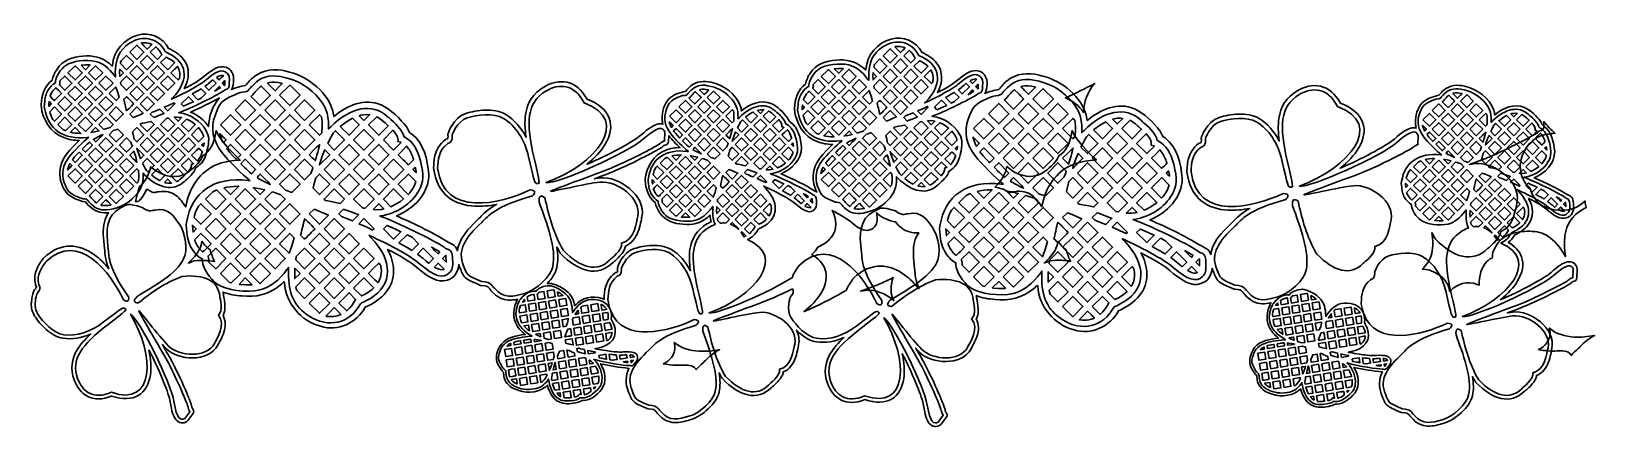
# Model space of a CAD drawing. Header units: centimetres. Extents: x -10 to 10.2, y -2.5 to 2.6.
import ezdxf

# ---------------------------------------------------------------- set-up
doc = ezdxf.new("R2010")
doc.units = ezdxf.units.CM
doc.header["$MEASUREMENT"] = 0
doc.layers.add('Layer 1', color=7, linetype='Continuous')

msp = doc.modelspace()

# ---------------------------------------------------------------- linework, layer by layer
at = {"layer": 'Layer 1', "color": 43, "lineweight": 30}
for points, knots in [([(-10.00221, -0.94412), (-10.00249, -0.99524), (-9.99196, -1.05199), (-9.95898, -1.10427), (-9.95898, -1.10427), (-9.92498, -1.15816), (-9.87308, -1.22279), (-9.80964, -1.27818), (-9.80964, -1.27818), (-9.7462, -1.33357), (-9.67172, -1.38064), (-9.58955, -1.39215), (-9.58955, -1.39215), (-9.47441, -1.40828), (-9.35225, -1.38872), (-9.23486, -1.33811), (-9.23486, -1.33811), (-9.30799, -1.4062), (-9.36778, -1.47174), (-9.40877, -1.53953), (-9.40877, -1.53953), (-9.48159, -1.65998), (-9.49642, -1.79033), (-9.44709, -1.92664), (-9.44709, -1.92664), (-9.41404, -2.01797), (-9.35699, -2.0999), (-9.27024, -2.14378), (-9.27024, -2.14378), (-9.18773, -2.18551), (-9.08146, -2.1868), (-8.96369, -2.13887), (-8.96369, -2.13887), (-8.82226, -2.18425), (-8.70466, -2.18177), (-8.61784, -2.13101), (-8.61784, -2.13101), (-8.52722, -2.07803), (-8.47843, -1.97907), (-8.46162, -1.86475), (-8.46162, -1.86475), (-8.44755, -1.76905), (-8.45497, -1.65954), (-8.47931, -1.54445), (-8.47931, -1.54445), (-8.47026, -1.56215), (-8.46078, -1.5785), (-8.4518, -1.59652), (-8.4518, -1.59652), (-8.3321, -1.8369), (-8.22178, -2.10664), (-8.2042, -2.21453), (-8.2042, -2.21453), (-8.18486, -2.33325), (-8.16505, -2.40121), (-8.12953, -2.44542), (-8.12953, -2.44542), (-8.11177, -2.46753), (-8.08548, -2.48314), (-8.05879, -2.4857), (-8.05879, -2.4857), (-8.0321, -2.48826), (-8.00989, -2.47978), (-7.99198, -2.46998), (-7.99198, -2.46998), (-7.98578, -2.46657), (-7.98041, -2.46187), (-7.97623, -2.4562), (-7.97623, -2.4562), (-7.97623, -2.4562), (-7.9104, -2.36876), (-7.9104, -2.36876), (-7.9104, -2.36876), (-7.90405, -2.36032), (-7.90061, -2.35004), (-7.90061, -2.33947), (-7.90061, -2.33947), (-7.90061, -2.32496), (-7.90709, -2.31119), (-7.91827, -2.30195), (-7.91827, -2.30195), (-7.9115, -2.3075), (-7.91598, -2.30342), (-7.91827, -2.29802), (-7.91827, -2.29802), (-7.92056, -2.29262), (-7.92261, -2.28536), (-7.92318, -2.28033), (-7.92318, -2.28033), (-7.9249, -2.26536), (-7.92828, -2.25687), (-7.93301, -2.24299), (-7.93301, -2.24299), (-7.93774, -2.22911), (-7.94396, -2.21253), (-7.95168, -2.19288), (-7.95168, -2.19288), (-7.96711, -2.15358), (-7.98806, -2.10356), (-8.0126, -2.04747), (-8.0126, -2.04747), (-8.06168, -1.93528), (-8.12517, -1.79997), (-8.18356, -1.68688), (-8.18356, -1.68688), (-8.1986, -1.65775), (-8.25855, -1.55492), (-8.30638, -1.47269), (-8.30638, -1.47269), (-8.29278, -1.48772), (-8.27564, -1.50829), (-8.26413, -1.51985), (-8.26413, -1.51985), (-8.17832, -1.606), (-8.04387, -1.64707), (-7.91337, -1.64561), (-7.91337, -1.64561), (-7.78287, -1.64416), (-7.64937, -1.59702), (-7.59012, -1.48055), (-7.59012, -1.48055), (-7.57717, -1.4551), (-7.53474, -1.38914), (-7.51054, -1.31254), (-7.51054, -1.31254), (-7.48974, -1.2467), (-7.48222, -1.16562), (-7.52135, -1.09442), (-7.52135, -1.09442), (-7.51246, -1.07898), (-7.5062, -1.06146), (-7.50268, -1.04529), (-7.50268, -1.04529), (-7.49615, -1.01529), (-7.49606, -0.98527), (-7.49777, -0.95686), (-7.49777, -0.95686), (-7.49948, -0.92845), (-7.50304, -0.90208), (-7.50661, -0.88121), (-7.50661, -0.88121), (-7.51018, -0.86033), (-7.51381, -0.8404), (-7.51349, -0.84387), (-7.51349, -0.84387), (-7.51509, -0.82639), (-7.51844, -0.81001), (-7.52233, -0.79376), (-7.52233, -0.79376), (-7.44502, -0.82379), (-7.36047, -0.83972), (-7.27866, -0.84387), (-7.27866, -0.84387), (-7.1025, -0.86701), (-6.91906, -0.82241), (-6.78347, -0.70632), (-6.78347, -0.70632), (-6.76456, -0.70074), (-6.72506, -0.63283), (-6.72648, -0.67488), (-6.72648, -0.67488), (-6.71032, -0.93767), (-6.51017, -1.17042), (-6.25683, -1.23688), (-6.25683, -1.23688), (-6.03642, -1.30773), (-5.78771, -1.19125), (-5.68304, -0.99125), (-5.68304, -0.99125), (-5.58133, -0.9439), (-5.47847, -0.88262), (-5.40892, -0.7918), (-5.40892, -0.7918), (-5.28045, -0.63878), (-5.29404, -0.40793), (-5.39222, -0.24257), (-5.39222, -0.24257), (-5.24171, -0.31822), (-5.09513, -0.39939), (-4.96875, -0.51178), (-4.96875, -0.51178), (-4.87018, -0.58588), (-4.74799, -0.68517), (-4.61602, -0.63951), (-4.61602, -0.63951), (-4.52614, -0.61443), (-4.47627, -0.52693), (-4.47061, -0.43809), (-4.47061, -0.43809), (-4.46663, -0.45058), (-4.46212, -0.46283), (-4.45685, -0.47543), (-4.45685, -0.47543), (-4.44462, -0.5047), (-4.437, -0.52722), (-4.42737, -0.54814), (-4.42737, -0.54814), (-4.41775, -0.56906), (-4.40502, -0.58964), (-4.3861, -0.60709), (-4.3861, -0.60709), (-4.34828, -0.64199), (-4.29959, -0.66099), (-4.19746, -0.70534), (-4.19746, -0.70534), (-4.19153, -0.70776), (-4.18518, -0.7091), (-4.17879, -0.70928), (-4.17879, -0.70928), (-4.11589, -0.71199), (-4.09651, -0.72567), (-4.08545, -0.73581), (-4.08545, -0.73581), (-4.07992, -0.74088), (-4.07592, -0.74571), (-4.06973, -0.75448), (-4.06973, -0.75448), (-4.06511, -0.76102), (-4.0573, -0.77155), (-4.04615, -0.78101), (-4.04615, -0.78101), (-3.97916, -0.86101), (-3.89939, -0.89562), (-3.82312, -0.89891), (-3.82312, -0.89891), (-3.78339, -0.90063), (-3.74609, -0.89505), (-3.70915, -0.88712), (-3.70915, -0.88712), (-3.76914, -0.9935), (-3.78137, -1.13455), (-3.71013, -1.23886), (-3.71013, -1.23886), (-3.68408, -1.27912), (-3.64882, -1.31348), (-3.6109, -1.34301), (-3.6109, -1.34301), (-3.72043, -1.35787), (-3.84486, -1.37551), (-3.91941, -1.46681), (-3.91941, -1.46681), (-3.96363, -1.52377), (-3.9891, -1.59774), (-3.98327, -1.66921), (-3.98327, -1.66921), (-3.97083, -1.7296), (-3.93491, -1.78452), (-3.89288, -1.82838), (-3.89288, -1.82838), (-3.88865, -1.85279), (-3.89062, -1.8798), (-3.88109, -1.90403), (-3.88109, -1.90403), (-3.86297, -1.97428), (-3.80497, -2.02571), (-3.73862, -2.05141), (-3.73862, -2.05141), (-3.6185, -2.10424), (-3.47086, -2.10364), (-3.36035, -2.02881), (-3.36035, -2.02881), (-3.34736, -2.01946), (-3.33515, -2.00886), (-3.324, -1.99737), (-3.324, -1.99737), (-3.29989, -2.09942), (-3.2353, -2.20834), (-3.12553, -2.23219), (-3.12553, -2.23219), (-3.0545, -2.24599), (-2.97984, -2.23342), (-2.91134, -2.21254), (-2.91134, -2.21254), (-2.89379, -2.20649), (-2.88025, -2.19013), (-2.86025, -2.19682), (-2.86025, -2.19682), (-2.76332, -2.1944), (-2.68441, -2.12377), (-2.62346, -2.05435), (-2.62346, -2.05435), (-2.55139, -1.95608), (-2.57481, -1.81903), (-2.63525, -1.72127), (-2.63525, -1.72127), (-2.51396, -1.7484), (-2.39197, -1.76892), (-2.26877, -1.78022), (-2.26877, -1.78022), (-2.31333, -1.8742), (-2.31881, -1.97877), (-2.27368, -2.08677), (-2.27368, -2.08677), (-2.26226, -2.1141), (-2.25516, -2.13405), (-2.24617, -2.15358), (-2.24617, -2.15358), (-2.23718, -2.17311), (-2.22453, -2.19329), (-2.20687, -2.20958), (-2.20687, -2.20958), (-2.17155, -2.24217), (-2.12637, -2.25856), (-2.031, -2.29997), (-2.031, -2.29997), (-2.02576, -2.30258), (-2.02009, -2.30425), (-2.01428, -2.3049), (-2.01428, -2.3049), (-1.95555, -2.30743), (-1.93716, -2.31901), (-1.92684, -2.32848), (-1.92684, -2.32848), (-1.92168, -2.33322), (-1.91788, -2.33896), (-1.9121, -2.34715), (-1.9121, -2.34715), (-1.90779, -2.35326), (-1.9009, -2.36189), (-1.89048, -2.37073), (-1.89048, -2.37073), (-1.82793, -2.44543), (-1.75341, -2.47868), (-1.68218, -2.48176), (-1.68218, -2.48176), (-1.61, -2.48488), (-1.54318, -2.46346), (-1.47978, -2.44639), (-1.47978, -2.44639), (-1.39557, -2.42371), (-1.31142, -2.36834), (-1.24201, -2.30294), (-1.24201, -2.30294), (-1.17329, -2.23819), (-1.11811, -2.16514), (-1.10249, -2.08777), (-1.10249, -2.08777), (-1.10236, -2.0871), (-1.10163, -2.08648), (-1.10151, -2.0858), (-1.10151, -2.0858), (-1.10151, -2.0858), (-1.10249, -2.0858), (-1.10249, -2.0858), (-1.10249, -2.0858), (-1.08433, -2.00997), (-1.08733, -1.92612), (-1.10052, -1.84017), (-1.10052, -1.84017), (-1.08872, -1.86262), (-1.07652, -1.88549), (-1.06318, -1.90796), (-1.06318, -1.90796), (-1.06101, -1.91154), (-1.05836, -1.91485), (-1.05534, -1.91778), (-1.05534, -1.91778), (-0.94785, -2.02665), (-0.83992, -2.09874), (-0.73111, -2.12313), (-0.73111, -2.12313), (-0.6223, -2.14752), (-0.51322, -2.11772), (-0.42849, -2.03176), (-0.42849, -2.03176), (-0.43101, -2.03431), (-0.41544, -2.02046), (-0.39901, -2.00621), (-0.39901, -2.00621), (-0.38258, -1.99196), (-0.36187, -1.97263), (-0.34202, -1.95119), (-0.34202, -1.95119), (-0.32217, -1.92975), (-0.30232, -1.90655), (-0.28798, -1.87848), (-0.28798, -1.87848), (-0.28025, -1.86335), (-0.27427, -1.84543), (-0.27128, -1.82739), (-0.27128, -1.82739), (-0.19387, -1.79634), (-0.14729, -1.72715), (-0.12095, -1.66134), (-0.12095, -1.66134), (-0.09031, -1.58478), (-0.08008, -1.50526), (-0.07379, -1.47663), (-0.07379, -1.47663), (-0.05918, -1.4101), (-0.07138, -1.34501), (-0.10032, -1.28602), (-0.10032, -1.28602), (-0.08754, -1.29882), (-0.07494, -1.31219), (-0.06102, -1.32434), (-0.06102, -1.32434), (0.00242, -1.37973), (0.0769, -1.4268), (0.15907, -1.43831), (0.15907, -1.43831), (0.27421, -1.45444), (0.39539, -1.4339), (0.51278, -1.38329), (0.51278, -1.38329), (0.43965, -1.45138), (0.38084, -1.5179), (0.33986, -1.58569), (0.33986, -1.58569), (0.26704, -1.70614), (0.25123, -1.83649), (0.30056, -1.9728), (0.30056, -1.9728), (0.33361, -2.06413), (0.39165, -2.14606), (0.4784, -2.18994), (0.4784, -2.18994), (0.56091, -2.23167), (0.66718, -2.23296), (0.78495, -2.18503), (0.78495, -2.18503), (0.92638, -2.23041), (1.043, -2.22793), (1.12982, -2.17717), (1.12982, -2.17717), (1.22044, -2.12419), (1.27021, -2.02523), (1.28702, -1.91091), (1.28702, -1.91091), (1.30109, -1.81521), (1.29269, -1.7057), (1.26835, -1.59061), (1.26835, -1.59061), (1.2774, -1.60831), (1.28688, -1.62466), (1.29586, -1.64268), (1.29586, -1.64268), (1.41556, -1.88306), (1.52588, -2.1528), (1.54346, -2.26069), (1.54346, -2.26069), (1.5628, -2.37941), (1.58261, -2.44737), (1.61813, -2.49158), (1.61813, -2.49158), (1.63589, -2.51369), (1.66218, -2.5293), (1.68887, -2.53186), (1.68887, -2.53186), (1.71556, -2.53442), (1.73777, -2.52594), (1.75568, -2.51614), (1.75568, -2.51614), (1.76182, -2.51275), (1.76719, -2.50805), (1.77137, -2.50238), (1.77137, -2.50238), (1.77137, -2.50238), (1.83818, -2.41494), (1.83818, -2.41494), (1.83818, -2.41494), (1.84472, -2.40643), (1.84827, -2.39599), (1.84827, -2.38525), (1.84827, -2.38525), (1.84827, -2.37198), (1.84284, -2.35927), (1.83326, -2.35009), (1.83326, -2.35009), (1.83262, -2.34928), (1.83047, -2.34689), (1.82933, -2.34419), (1.82933, -2.34419), (1.82704, -2.33879), (1.82598, -2.33153), (1.8254, -2.3265), (1.8254, -2.3265), (1.82368, -2.31153), (1.8203, -2.30304), (1.81557, -2.28916), (1.81557, -2.28916), (1.81084, -2.27528), (1.80363, -2.2587), (1.79592, -2.23905), (1.79592, -2.23905), (1.78049, -2.19975), (1.75954, -2.14875), (1.735, -2.09265), (1.735, -2.09265), (1.68592, -1.98046), (1.62342, -1.84614), (1.56502, -1.73305), (1.56502, -1.73305), (1.54998, -1.70392), (1.49003, -1.60109), (1.4422, -1.51886), (1.4422, -1.51886), (1.4558, -1.53389), (1.47195, -1.55446), (1.48347, -1.56602), (1.48347, -1.56602), (1.56928, -1.65217), (1.70471, -1.69324), (1.83521, -1.69178), (1.83521, -1.69178), (1.96571, -1.69033), (2.09921, -1.64319), (2.15846, -1.52672), (2.15846, -1.52672), (2.17141, -1.50127), (2.21286, -1.43531), (2.23706, -1.35871), (2.23706, -1.35871), (2.25786, -1.29287), (2.26538, -1.21081), (2.22625, -1.13961), (2.22625, -1.13961), (2.23514, -1.12417), (2.2414, -1.10764), (2.24492, -1.09147), (2.24492, -1.09147), (2.25145, -1.06147), (2.25154, -1.03145), (2.24983, -1.00304), (2.24983, -1.00304), (2.24812, -0.97463), (2.24456, -0.94826), (2.24099, -0.92739), (2.24099, -0.92739), (2.23742, -0.90651), (2.23379, -0.88658), (2.23411, -0.89005), (2.23411, -0.89005), (2.23254, -0.87286), (2.23004, -0.85594), (2.22625, -0.83994), (2.22625, -0.83994), (2.30333, -0.86974), (2.38743, -0.88493), (2.46893, -0.88907), (2.46893, -0.88907), (2.64509, -0.91221), (2.82951, -0.86859), (2.9651, -0.7525), (2.9651, -0.7525), (2.98401, -0.74692), (3.02351, -0.67901), (3.02209, -0.72106), (3.02209, -0.72106), (3.03825, -0.98385), (3.2384, -1.2166), (3.49174, -1.28306), (3.49174, -1.28306), (3.71215, -1.35391), (3.96086, -1.23743), (4.06553, -1.03743), (4.06553, -1.03743), (4.16724, -0.99008), (4.26912, -0.9288), (4.33867, -0.83798), (4.33867, -0.83798), (4.46714, -0.68496), (4.45454, -0.45411), (4.35636, -0.28875), (4.35636, -0.28875), (4.50687, -0.3644), (4.65345, -0.44459), (4.77983, -0.55698), (4.77983, -0.55698), (4.8784, -0.63108), (5.00059, -0.73037), (5.13256, -0.68471), (5.13256, -0.68471), (5.22177, -0.65982), (5.27171, -0.57439), (5.27797, -0.48624), (5.27797, -0.48624), (5.2818, -0.49805), (5.28577, -0.50971), (5.29074, -0.52161), (5.29074, -0.52161), (5.30297, -0.55088), (5.31059, -0.57242), (5.32022, -0.59333), (5.32022, -0.59333), (5.32984, -0.61425), (5.34356, -0.63581), (5.36247, -0.65326), (5.36247, -0.65326), (5.40029, -0.68816), (5.448, -0.70716), (5.55013, -0.75151), (5.55013, -0.75151), (5.55607, -0.75394), (5.56242, -0.75528), (5.56881, -0.75546), (5.56881, -0.75546), (5.63171, -0.75817), (5.65109, -0.77086), (5.66215, -0.78101), (5.66215, -0.78101), (5.66768, -0.78608), (5.67168, -0.79189), (5.67787, -0.80066), (5.67787, -0.80066), (5.68249, -0.8072), (5.6903, -0.81674), (5.70145, -0.82621), (5.70145, -0.82621), (5.76844, -0.90621), (5.84821, -0.9418), (5.92448, -0.9451), (5.92448, -0.9451), (5.96389, -0.9468), (6.00179, -0.94113), (6.03845, -0.93331), (6.03845, -0.93331), (5.97846, -1.03969), (5.96722, -1.18074), (6.03845, -1.28505), (6.03845, -1.28505), (6.0645, -1.32531), (6.09877, -1.35967), (6.1367, -1.3892), (6.1367, -1.3892), (6.02717, -1.40406), (5.90273, -1.42072), (5.82819, -1.51202), (5.82819, -1.51202), (5.78397, -1.56898), (5.75948, -1.64393), (5.76531, -1.7154), (5.76531, -1.7154), (5.77774, -1.77579), (5.81367, -1.83071), (5.8557, -1.87457), (5.8557, -1.87457), (5.85993, -1.89898), (5.85697, -1.92599), (5.86651, -1.95022), (5.86651, -1.95022), (5.88463, -2.02047), (5.94262, -2.0719), (6.00897, -2.0976), (6.00897, -2.0976), (6.1291, -2.15043), (6.27772, -2.14983), (6.38823, -2.075), (6.38823, -2.075), (6.40122, -2.06565), (6.41245, -2.05505), (6.4236, -2.04356), (6.4236, -2.04356), (6.4477, -2.14561), (6.51328, -2.25453), (6.62305, -2.27838), (6.62305, -2.27838), (6.69408, -2.29218), (6.76775, -2.27961), (6.83626, -2.25873), (6.83626, -2.25873), (6.85381, -2.25268), (6.86833, -2.23632), (6.88833, -2.24301), (6.88833, -2.24301), (6.98526, -2.24059), (7.06319, -2.16897), (7.12414, -2.09956), (7.12414, -2.09956), (7.19621, -2.00129), (7.17377, -1.86523), (7.11333, -1.76747), (7.11333, -1.76747), (7.23493, -1.79467), (7.35727, -1.81415), (7.4808, -1.82544), (7.4808, -1.82544), (7.43571, -1.91973), (7.42959, -2.02353), (7.4749, -2.13199), (7.4749, -2.13199), (7.48632, -2.15932), (7.49342, -2.18025), (7.50241, -2.19978), (7.50241, -2.19978), (7.5114, -2.21931), (7.52307, -2.23851), (7.54073, -2.2548), (7.54073, -2.2548), (7.57605, -2.28739), (7.62123, -2.30476), (7.7166, -2.34617), (7.7166, -2.34617), (7.72214, -2.34887), (7.72815, -2.35054), (7.73429, -2.35107), (7.73429, -2.35107), (7.79302, -2.3536), (7.81141, -2.36518), (7.82174, -2.37465), (7.82174, -2.37465), (7.8269, -2.37939), (7.8307, -2.38513), (7.83648, -2.39332), (7.83648, -2.39332), (7.84079, -2.39943), (7.84769, -2.40806), (7.8581, -2.4169), (7.8581, -2.4169), (7.92065, -2.4916), (7.99517, -2.52387), (8.06639, -2.52694), (8.06639, -2.52694), (8.13857, -2.53006), (8.20539, -2.50864), (8.26879, -2.49157), (8.26879, -2.49157), (8.353, -2.46889), (8.43716, -2.4145), (8.50656, -2.3491), (8.50656, -2.3491), (8.57528, -2.28435), (8.62947, -2.2113), (8.64509, -2.13393), (8.64509, -2.13393), (8.64509, -2.13326), (8.64594, -2.13264), (8.64606, -2.13196), (8.64606, -2.13196), (8.66422, -2.05613), (8.66122, -1.97228), (8.64804, -1.88633), (8.64804, -1.88633), (8.65983, -1.90878), (8.67204, -1.93165), (8.68537, -1.95412), (8.68537, -1.95412), (8.68727, -1.95766), (8.68959, -1.96097), (8.69226, -1.96395), (8.69226, -1.96395), (8.79975, -2.07282), (8.90768, -2.14491), (9.01649, -2.1693), (9.01649, -2.1693), (9.1253, -2.19369), (9.23536, -2.16291), (9.32009, -2.07694), (9.32009, -2.07694), (9.31757, -2.07949), (9.33314, -2.06662), (9.34956, -2.05238), (9.34956, -2.05238), (9.36599, -2.03813), (9.3867, -2.0188), (9.40655, -1.99736), (9.40655, -1.99736), (9.4264, -1.97592), (9.44526, -1.95174), (9.4596, -1.92367), (9.4596, -1.92367), (9.46733, -1.90854), (9.47331, -1.8916), (9.4763, -1.87356), (9.4763, -1.87356), (9.55371, -1.84251), (9.60127, -1.77332), (9.62761, -1.70751), (9.62761, -1.70751), (9.65826, -1.63095), (9.6675, -1.55044), (9.67379, -1.52181), (9.67379, -1.52181), (9.70256, -1.39078), (9.62808, -1.26697), (9.52543, -1.18087), (9.52543, -1.18087), (9.42277, -1.09478), (9.28806, -1.03962), (9.16386, -1.05216), (9.16386, -1.05216), (9.1472, -1.05384), (9.12057, -1.05891), (9.1, -1.06199), (9.1, -1.06199), (9.1915, -1.02784), (9.30686, -0.98493), (9.33777, -0.9716), (9.33777, -0.9716), (9.45774, -0.91983), (9.59522, -0.85383), (9.7072, -0.79671), (9.7072, -0.79671), (9.76319, -0.76815), (9.81282, -0.74221), (9.85065, -0.72106), (9.85065, -0.72106), (9.86956, -0.71048), (9.88502, -0.70149), (9.89781, -0.69355), (9.89781, -0.69355), (9.9106, -0.68561), (9.91912, -0.68074), (9.93023, -0.66997), (9.93023, -0.66997), (9.93396, -0.66636), (9.93963, -0.66196), (9.94497, -0.65916), (9.94497, -0.65916), (9.9503, -0.65636), (9.95691, -0.65719), (9.94793, -0.65719), (9.94793, -0.65719), (9.94798, -0.6572), (9.94804, -0.6572), (9.94809, -0.6572), (9.94809, -0.6572), (9.97497, -0.6572), (9.99705, -0.63592), (9.99803, -0.60906), (9.99803, -0.60906), (9.99803, -0.60906), (10.00196, -0.49607), (10.00196, -0.49607), (10.00196, -0.49607), (10.00197, -0.49568), (10.00198, -0.49528), (10.00198, -0.49489), (10.00198, -0.49489), (10.00198, -0.48821), (10.00064, -0.48158), (9.99804, -0.47543), (9.99804, -0.47543), (9.9902, -0.45599), (9.97865, -0.43379), (9.95579, -0.41844), (9.95579, -0.41844), (9.93293, -0.4031), (9.90175, -0.3987), (9.87326, -0.40468), (9.87326, -0.40468), (9.81628, -0.41666), (9.75662, -0.45763), (9.66398, -0.53929), (9.66398, -0.53929), (9.5798, -0.6135), (9.31613, -0.7565), (9.06464, -0.86942), (9.06464, -0.86942), (9.04578, -0.87789), (9.02833, -0.88484), (9.00962, -0.893), (9.00962, -0.893), (9.10385, -0.81747), (9.18055, -0.73545), (9.23167, -0.65032), (9.23167, -0.65032), (9.29274, -0.54862), (9.31825, -0.43794), (9.2808, -0.3369), (9.2808, -0.3369), (9.25408, -0.26484), (9.19688, -0.20222), (9.11082, -0.15219), (9.11082, -0.15219), (9.14323, -0.12584), (9.17096, -0.09403), (9.19041, -0.05689), (9.19041, -0.05689), (9.25468, -0.02696), (9.31937, 0.01246), (9.36333, 0.06986), (9.36333, 0.06986), (9.44452, 0.16656), (9.4352, 0.31219), (9.37315, 0.41669), (9.37315, 0.41669), (9.46827, 0.36888), (9.56151, 0.31774), (9.64138, 0.24671), (9.64138, 0.24671), (9.70368, 0.19988), (9.78101, 0.13729), (9.86441, 0.16614), (9.86441, 0.16614), (9.92933, 0.18425), (9.9609, 0.25283), (9.95579, 0.31647), (9.95579, 0.31647), (9.95324, 0.36599), (9.95283, 0.43413), (9.89684, 0.45402), (9.89684, 0.45402), (9.7526, 0.54111), (9.60224, 0.617), (9.44684, 0.68393), (9.44684, 0.68393), (9.58424, 0.74046), (9.71208, 0.86635), (9.71114, 1.02388), (9.71114, 1.02388), (9.69995, 1.14276), (9.67128, 1.27602), (9.57162, 1.35204), (9.57162, 1.35204), (9.54561, 1.3602), (9.54414, 1.3884), (9.53035, 1.40804), (9.53035, 1.40804), (9.47445, 1.48183), (9.40591, 1.55138), (9.32107, 1.59079), (9.32107, 1.59079), (9.18805, 1.64905), (9.03755, 1.58504), (8.93494, 1.49647), (8.93494, 1.49647), (8.93198, 1.51695), (8.92867, 1.53579), (8.92217, 1.55542), (8.92217, 1.55542), (8.8632, 1.71756), (8.70777, 1.83112), (8.54193, 1.86688), (8.54193, 1.86688), (8.45297, 1.89027), (8.35281, 1.87954), (8.28058, 1.81972), (8.28058, 1.81972), (8.25222, 1.80157), (8.23474, 1.77134), (8.21181, 1.74898), (8.21181, 1.74898), (8.13454, 1.73493), (8.05545, 1.70552), (7.99664, 1.65171), (7.99664, 1.65171), (7.93635, 1.5813), (7.9051, 1.48451), (7.90821, 1.39134), (7.90821, 1.39134), (7.90953, 1.36844), (7.91416, 1.3467), (7.92, 1.32551), (7.92, 1.32551), (7.90081, 1.33105), (7.88019, 1.3317), (7.86006, 1.32748), (7.86006, 1.32748), (7.79904, 1.31466), (7.73525, 1.27148), (7.63604, 1.18403), (7.63604, 1.18403), (7.54589, 1.10456), (7.2628, 0.95223), (6.99347, 0.8313), (6.99347, 0.8313), (6.97327, 0.82223), (6.95455, 0.8145), (6.93452, 0.80575), (6.93452, 0.80575), (7.03544, 0.88664), (7.11853, 0.97494), (7.17327, 1.06612), (7.17327, 1.06612), (7.23867, 1.17504), (7.26546, 1.29295), (7.22535, 1.40116), (7.22535, 1.40116), (7.18692, 1.50483), (7.08935, 1.58875), (6.93747, 1.64876), (6.93747, 1.64876), (6.87076, 1.7716), (6.77929, 1.84386), (6.68005, 1.8659), (6.68005, 1.8659), (6.57571, 1.88907), (6.4692, 1.86058), (6.37743, 1.80597), (6.37743, 1.80597), (6.24047, 1.72447), (6.16367, 1.60248), (6.14162, 1.44931), (6.14162, 1.44931), (6.12921, 1.36311), (6.13281, 1.26637), (6.14752, 1.1575), (6.14752, 1.1575), (6.08299, 1.28235), (5.99432, 1.38375), (5.88519, 1.45029), (5.88519, 1.45029), (5.80731, 1.49778), (5.71049, 1.50916), (5.61794, 1.50629), (5.61794, 1.50629), (5.5254, 1.50342), (5.43681, 1.48518), (5.37034, 1.46306), (5.37034, 1.46306), (5.19839, 1.40584), (5.13945, 1.20564), (5.13945, 1.20564), (5.13945, 1.20564), (5.13793, 1.2006), (5.13714, 1.19533), (5.13714, 1.19005), (5.13714, 1.19005), (5.13714, 1.18604), (5.13759, 1.18204), (5.13848, 1.17814), (5.13848, 1.17814), (5.13848, 1.17814), (5.13993, 1.16274), (5.1375, 1.14965), (5.1375, 1.14965), (5.13629, 1.1431), (5.13446, 1.13894), (5.13357, 1.13786), (5.13357, 1.13786), (5.13268, 1.13678), (5.1346, 1.13598), (5.12768, 1.13491), (5.12768, 1.13491), (5.11837, 1.13363), (5.10954, 1.12989), (5.10213, 1.12411), (5.10213, 1.12411), (5.03311, 1.06871), (4.99432, 1.00574), (4.97538, 0.94333), (4.97538, 0.94333), (4.95644, 0.88092), (4.95486, 0.82034), (4.95082, 0.76451), (4.95082, 0.76451), (4.95104, 0.76252), (4.95137, 0.76055), (4.9518, 0.75861), (4.9518, 0.75861), (4.9741, 0.58862), (5.04062, 0.46494), (5.1375, 0.38525), (5.1375, 0.38525), (5.23438, 0.30556), (5.35768, 0.27117), (5.48531, 0.2644), (5.48531, 0.2644), (5.57713, 0.25953), (5.67157, 0.26918), (5.76533, 0.287), (5.76533, 0.287), (5.75096, 0.2789), (5.73572, 0.27038), (5.72308, 0.26244), (5.72308, 0.26244), (5.62438, 0.20039), (5.57529, 0.14239), (5.53837, 0.10524), (5.53837, 0.10524), (5.43095, 0.00559), (5.34606, -0.08589), (5.29765, -0.18657), (5.29765, -0.18657), (5.27868, -0.22602), (5.26672, -0.26694), (5.2613, -0.30939), (5.2613, -0.30939), (5.2492, -0.27129), (5.2268, -0.23888), (5.18466, -0.22391), (5.18466, -0.22391), (4.95642, -0.0861), (4.71822, 0.03274), (4.47233, 0.13864), (4.47233, 0.13864), (4.68975, 0.2281), (4.89239, 0.42779), (4.89088, 0.67706), (4.89088, 0.67706), (4.87318, 0.86517), (4.8275, 1.0775), (4.66981, 1.1978), (4.66981, 1.1978), (4.62865, 1.21072), (4.6258, 1.25416), (4.60398, 1.28524), (4.60398, 1.28524), (4.51553, 1.402), (4.40711, 1.51175), (4.27287, 1.5741), (4.27287, 1.5741), (4.06239, 1.66628), (3.82508, 1.5649), (3.66272, 1.42476), (3.66272, 1.42476), (3.65803, 1.45717), (3.65141, 1.48802), (3.6411, 1.51908), (3.6411, 1.51908), (3.54779, 1.77563), (3.3022, 1.95377), (3.0398, 2.01034), (3.0398, 2.01034), (2.89904, 2.04736), (2.74046, 2.03229), (2.62616, 1.93763), (2.62616, 1.93763), (2.58129, 1.90892), (2.55339, 1.86001), (2.5171, 1.82464), (2.5171, 1.82464), (2.45627, 1.81357), (2.39514, 1.79645), (2.3373, 1.77158), (2.3373, 1.77158), (2.36133, 1.80452), (2.36278, 1.85473), (2.36481, 1.8944), (2.36481, 1.8944), (2.37043, 1.96435), (2.33496, 2.04054), (2.26361, 2.06045), (2.26361, 2.06045), (2.17194, 2.09217), (2.08645, 2.0235), (2.01798, 1.97202), (2.01798, 1.97202), (1.93019, 1.89395), (1.82876, 1.83789), (1.72421, 1.78534), (1.72421, 1.78534), (1.79241, 1.9002), (1.80166, 2.06027), (1.71242, 2.16656), (1.71242, 2.16656), (1.66411, 2.22965), (1.59246, 2.2722), (1.52181, 2.3051), (1.52181, 2.3051), (1.4491, 2.44403), (1.27699, 2.52528), (1.12389, 2.47606), (1.12389, 2.47606), (0.94791, 2.42989), (0.80891, 2.26854), (0.79769, 2.086), (0.79769, 2.086), (0.79869, 2.05679), (0.77054, 2.10374), (0.75741, 2.10762), (0.75741, 2.10762), (0.66322, 2.18827), (0.53589, 2.219), (0.41353, 2.20292), (0.41353, 2.20292), (0.28527, 2.19642), (0.14759, 2.1511), (0.07849, 2.03589), (0.07849, 2.03589), (0.04562, 1.9945), (0.03061, 1.94145), (0.01463, 1.89441), (0.01463, 1.89441), (-0.08408, 1.82236), (-0.1217, 1.69574), (-0.12587, 1.57902), (-0.12587, 1.57902), (-0.1276, 1.57435), (-0.12781, 1.56915), (-0.12685, 1.56428), (-0.12685, 1.56428), (-0.10962, 1.38917), (-0.00563, 1.21228), (0.16594, 1.15064), (0.16594, 1.15064), (0.22948, 1.12602), (0.29811, 1.11568), (0.36637, 1.1133), (0.36637, 1.1133), (0.2527, 1.00492), (0.12357, 0.88159), (0.11386, 0.7144), (0.11386, 0.7144), (0.11138, 0.64024), (0.12826, 0.56316), (0.16299, 0.49726), (0.16299, 0.49726), (0.15867, 0.49992), (0.15449, 0.50325), (0.14923, 0.50512), (0.14923, 0.50512), (0.00499, 0.59221), (-0.14537, 0.6681), (-0.30077, 0.73503), (-0.30077, 0.73503), (-0.16337, 0.79156), (-0.03552, 0.91647), (-0.03647, 1.074), (-0.03647, 1.074), (-0.04765, 1.19288), (-0.07633, 1.32712), (-0.17599, 1.40315), (-0.17599, 1.40315), (-0.202, 1.41131), (-0.20445, 1.43853), (-0.21824, 1.45817), (-0.21824, 1.45817), (-0.27414, 1.53196), (-0.3417, 1.6025), (-0.42654, 1.6419), (-0.42654, 1.6419), (-0.55956, 1.70016), (-0.71006, 1.63517), (-0.81267, 1.5466), (-0.81267, 1.5466), (-0.81563, 1.56708), (-0.81991, 1.5869), (-0.82643, 1.60653), (-0.82643, 1.60653), (-0.8854, 1.76867), (-1.04083, 1.88125), (-1.20667, 1.91701), (-1.20667, 1.91701), (-1.29563, 1.9404), (-1.3948, 1.93065), (-1.46704, 1.87083), (-1.46704, 1.87083), (-1.49539, 1.85268), (-1.51386, 1.82245), (-1.5368, 1.80009), (-1.5368, 1.80009), (-1.61406, 1.78604), (-1.69316, 1.75663), (-1.75197, 1.70282), (-1.75197, 1.70282), (-1.81226, 1.63241), (-1.84253, 1.53562), (-1.83941, 1.44245), (-1.83941, 1.44245), (-1.83808, 1.41959), (-1.83443, 1.39778), (-1.8286, 1.37662), (-1.8286, 1.37662), (-1.84755, 1.38191), (-1.86873, 1.38275), (-1.88853, 1.37859), (-1.88853, 1.37859), (-1.94955, 1.36577), (-2.01334, 1.32259), (-2.11255, 1.23514), (-2.11255, 1.23514), (-2.2027, 1.15567), (-2.48481, 1.00334), (-2.75414, 0.88241), (-2.75414, 0.88241), (-2.77434, 0.87334), (-2.79306, 0.86561), (-2.81309, 0.85686), (-2.81309, 0.85686), (-2.71217, 0.93775), (-2.63006, 1.02507), (-2.57532, 1.11625), (-2.57532, 1.11625), (-2.50992, 1.22517), (-2.48313, 1.34406), (-2.52325, 1.45227), (-2.52325, 1.45227), (-2.56168, 1.55594), (-2.65925, 1.63986), (-2.81113, 1.69987), (-2.81113, 1.69987), (-2.87784, 1.82271), (-2.96833, 1.89497), (-3.06757, 1.91701), (-3.06757, 1.91701), (-3.17191, 1.94018), (-3.27842, 1.9107), (-3.37019, 1.85609), (-3.37019, 1.85609), (-3.50715, 1.77459), (-3.58493, 1.65359), (-3.60698, 1.50042), (-3.60698, 1.50042), (-3.61939, 1.41422), (-3.61481, 1.31649), (-3.6001, 1.20763), (-3.6001, 1.20763), (-3.66463, 1.33248), (-3.75429, 1.43486), (-3.86342, 1.5014), (-3.86342, 1.5014), (-3.9413, 1.54889), (-4.03714, 1.56027), (-4.12968, 1.5574), (-4.12968, 1.5574), (-4.22222, 1.55453), (-4.31179, 1.53629), (-4.37826, 1.51417), (-4.37826, 1.51417), (-4.55021, 1.45695), (-4.60817, 1.25675), (-4.60817, 1.25675), (-4.60817, 1.25675), (-4.61006, 1.25114), (-4.61105, 1.24524), (-4.61105, 1.23931), (-4.61105, 1.23931), (-4.61105, 1.23593), (-4.61073, 1.23255), (-4.6101, 1.22924), (-4.6101, 1.22924), (-4.6101, 1.22924), (-4.60767, 1.21285), (-4.6101, 1.19976), (-4.6101, 1.19976), (-4.61131, 1.19321), (-4.61314, 1.19003), (-4.61403, 1.18895), (-4.61403, 1.18895), (-4.61492, 1.18787), (-4.614, 1.18707), (-4.62091, 1.186), (-4.62091, 1.186), (-4.63021, 1.18472), (-4.63904, 1.18098), (-4.64645, 1.1752), (-4.64645, 1.1752), (-4.71547, 1.1198), (-4.75327, 1.05585), (-4.77221, 0.99343), (-4.77221, 0.99343), (-4.79115, 0.93102), (-4.79273, 0.87142), (-4.79677, 0.81559), (-4.79677, 0.81559), (-4.79683, 0.81462), (-4.79686, 0.81363), (-4.79686, 0.81265), (-4.79686, 0.81265), (-4.79686, 0.81167), (-4.79683, 0.81068), (-4.79678, 0.8097), (-4.79678, 0.8097), (-4.77448, 0.63971), (-4.70698, 0.51603), (-4.6101, 0.43634), (-4.6101, 0.43634), (-4.51322, 0.35665), (-4.39091, 0.32226), (-4.26327, 0.31549), (-4.26327, 0.31549), (-4.17145, 0.31062), (-4.07603, 0.32027), (-3.98227, 0.33809), (-3.98227, 0.33809), (-3.99665, 0.32999), (-4.01286, 0.32147), (-4.0255, 0.31353), (-4.0255, 0.31353), (-4.1242, 0.25148), (-4.17329, 0.19348), (-4.21021, 0.15633), (-4.21021, 0.15633), (-4.31763, 0.05668), (-4.40153, -0.0348), (-4.44995, -0.13548), (-4.44995, -0.13548), (-4.46908, -0.17525), (-4.48193, -0.21744), (-4.48729, -0.26026), (-4.48729, -0.26026), (-4.49927, -0.22142), (-4.52019, -0.18801), (-4.56294, -0.17282), (-4.56294, -0.17282), (-4.79118, -0.03501), (-5.03036, 0.08383), (-5.27625, 0.18973), (-5.27625, 0.18973), (-5.05883, 0.27919), (-4.85619, 0.47888), (-4.8577, 0.72815), (-4.8577, 0.72815), (-4.8754, 0.91626), (-4.9201, 1.12761), (-5.07779, 1.2479), (-5.07779, 1.2479), (-5.11895, 1.26082), (-5.12278, 1.30426), (-5.1446, 1.33534), (-5.1446, 1.33534), (-5.23305, 1.4521), (-5.34049, 1.56283), (-5.47473, 1.62518), (-5.47473, 1.62518), (-5.68521, 1.71736), (-5.9235, 1.615), (-6.08586, 1.47485), (-6.08586, 1.47485), (-6.09055, 1.50726), (-6.09717, 1.53909), (-6.10748, 1.57015), (-6.10748, 1.57015), (-6.20079, 1.8267), (-6.4454, 2.00484), (-6.7078, 2.06141), (-6.7078, 2.06141), (-6.84856, 2.09843), (-7.00714, 2.08237), (-7.12144, 1.98772), (-7.12144, 1.98772), (-7.16631, 1.95901), (-7.19519, 1.91109), (-7.23148, 1.87571), (-7.23148, 1.87571), (-7.2919, 1.86472), (-7.3528, 1.84823), (-7.4103, 1.82364), (-7.4103, 1.82364), (-7.38676, 1.85659), (-7.38579, 1.90609), (-7.38377, 1.94547), (-7.38377, 1.94547), (-7.37815, 2.01542), (-7.41362, 2.09161), (-7.48497, 2.11152), (-7.48497, 2.11152), (-7.57664, 2.14324), (-7.66115, 2.07457), (-7.72962, 2.02309), (-7.72962, 2.02309), (-7.81741, 1.94502), (-7.91884, 1.88896), (-8.02339, 1.83641), (-8.02339, 1.83641), (-7.95519, 1.95127), (-7.94594, 2.11134), (-8.03518, 2.21763), (-8.03518, 2.21763), (-8.08349, 2.28072), (-8.15514, 2.32327), (-8.22579, 2.35617), (-8.22579, 2.35617), (-8.2985, 2.4951), (-8.47159, 2.57635), (-8.62469, 2.52713), (-8.62469, 2.52713), (-8.80067, 2.48096), (-8.93967, 2.31863), (-8.95089, 2.13609), (-8.95089, 2.13609), (-8.9499, 2.10688), (-8.97706, 2.15481), (-8.99019, 2.15869), (-8.99019, 2.15869), (-9.08438, 2.23934), (-9.21171, 2.27007), (-9.33407, 2.25399), (-9.33407, 2.25399), (-9.46233, 2.24749), (-9.60001, 2.20119), (-9.66911, 2.08598), (-9.66911, 2.08598), (-9.70198, 2.04459), (-9.71797, 1.99154), (-9.73396, 1.9445), (-9.73396, 1.9445), (-9.83267, 1.87245), (-9.86931, 1.74682), (-9.87348, 1.63009), (-9.87348, 1.63009), (-9.87521, 1.62542), (-9.8764, 1.62022), (-9.87545, 1.61535), (-9.87545, 1.61535), (-9.85822, 1.44024), (-9.75325, 1.26335), (-9.58168, 1.20171), (-9.58168, 1.20171), (-9.51815, 1.17709), (-9.44951, 1.16675), (-9.38125, 1.16437), (-9.38125, 1.16437), (-9.49491, 1.05599), (-9.62405, 0.93168), (-9.63376, 0.76448), (-9.63376, 0.76448), (-9.63718, 0.66207), (-9.60374, 0.55596), (-9.53747, 0.47857), (-9.53747, 0.47857), (-9.47283, 0.41943), (-9.38659, 0.38692), (-9.30166, 0.37147), (-9.30166, 0.37147), (-9.27645, 0.3469), (-9.25619, 0.3138), (-9.22502, 0.29385), (-9.22502, 0.29385), (-9.16232, 0.24193), (-9.08078, 0.22446), (-9.001, 0.23195), (-9.001, 0.23195), (-9.02633, 0.19545), (-9.04434, 0.15511), (-9.05504, 0.1111), (-9.05504, 0.1111), (-9.07905, 0.01237), (-9.07215, -0.10074), (-9.05406, -0.23278), (-9.05406, -0.23278), (-9.04951, -0.28021), (-9.04938, -0.34935), (-9.01574, -0.44992), (-9.01574, -0.44992), (-9.01143, -0.4628), (-9.00448, -0.47818), (-8.99904, -0.49217), (-8.99904, -0.49217), (-9.05471, -0.42557), (-9.11636, -0.36386), (-9.18375, -0.31433), (-9.18375, -0.31433), (-9.27743, -0.24549), (-9.38406, -0.19919), (-9.49816, -0.19937), (-9.49816, -0.19937), (-9.61226, -0.19956), (-9.73028, -0.2479), (-9.84401, -0.35461), (-9.84401, -0.35461), (-9.84504, -0.35583), (-9.84603, -0.35715), (-9.84694, -0.35851), (-9.84694, -0.35851), (-9.8763, -0.40011), (-9.90975, -0.44321), (-9.93242, -0.49803), (-9.93242, -0.49803), (-9.95509, -0.55285), (-9.96474, -0.61969), (-9.94814, -0.69846), (-9.94814, -0.69846), (-9.9463, -0.7069), (-9.94222, -0.71471), (-9.93636, -0.72106), (-9.93636, -0.72106), (-9.93211, -0.72581), (-9.93341, -0.7247), (-9.93341, -0.72597), (-9.93341, -0.72597), (-9.93341, -0.72724), (-9.93442, -0.73147), (-9.93734, -0.73678), (-9.93734, -0.73678), (-9.94318, -0.74739), (-9.95404, -0.75741), (-9.95404, -0.75741), (-9.95404, -0.75741), (-9.96033, -0.76299), (-9.96507, -0.77011), (-9.9678, -0.77805), (-9.9678, -0.77805), (-9.9678, -0.77805), (-9.99779, -0.84613), (-9.99826, -0.93132), (-9.99826, -0.93132), (-9.99826, -0.93132), (-10.00221, -0.94412), (-10.00221, -0.94412)], [0, 0, 0, 0, 0.00253807, 0.00253807, 0.00253807, 0.00253807, 0.00507614, 0.00507614, 0.00507614, 0.00507614, 0.00761421, 0.00761421, 0.00761421, 0.00761421, 0.01015228, 0.01015228, 0.01015228, 0.01015228, 0.01269036, 0.01269036, 0.01269036, 0.01269036, 0.01522843, 0.01522843, 0.01522843, 0.01522843, 0.0177665, 0.0177665, 0.0177665, 0.0177665, 0.02030457, 0.02030457, 0.02030457, 0.02030457, 0.02284264, 0.02284264, 0.02284264, 0.02284264, 0.02538071, 0.02538071, 0.02538071, 0.02538071, 0.02791878, 0.02791878, 0.02791878, 0.02791878, 0.03045685, 0.03045685, 0.03045685, 0.03045685, 0.03299492, 0.03299492, 0.03299492, 0.03299492, 0.03553299, 0.03553299, 0.03553299, 0.03553299, 0.03807107, 0.03807107, 0.03807107, 0.03807107, 0.04060914, 0.04060914, 0.04060914, 0.04060914, 0.04314721, 0.04314721, 0.04314721, 0.04314721, 0.04568528, 0.04568528, 0.04568528, 0.04568528, 0.04822335, 0.04822335, 0.04822335, 0.04822335, 0.05076142, 0.05076142, 0.05076142, 0.05076142, 0.05329949, 0.05329949, 0.05329949, 0.05329949, 0.05583756, 0.05583756, 0.05583756, 0.05583756, 0.05837563, 0.05837563, 0.05837563, 0.05837563, 0.06091371, 0.06091371, 0.06091371, 0.06091371, 0.06345178, 0.06345178, 0.06345178, 0.06345178, 0.06598985, 0.06598985, 0.06598985, 0.06598985, 0.06852792, 0.06852792, 0.06852792, 0.06852792, 0.07106599, 0.07106599, 0.07106599, 0.07106599, 0.07360406, 0.07360406, 0.07360406, 0.07360406, 0.07614213, 0.07614213, 0.07614213, 0.07614213, 0.0786802, 0.0786802, 0.0786802, 0.0786802, 0.08121827, 0.08121827, 0.08121827, 0.08121827, 0.08375635, 0.08375635, 0.08375635, 0.08375635, 0.08629442, 0.08629442, 0.08629442, 0.08629442, 0.08883249, 0.08883249, 0.08883249, 0.08883249, 0.09137056, 0.09137056, 0.09137056, 0.09137056, 0.09390863, 0.09390863, 0.09390863, 0.09390863, 0.0964467, 0.0964467, 0.0964467, 0.0964467, 0.09898477, 0.09898477, 0.09898477, 0.09898477, 0.10152284, 0.10152284, 0.10152284, 0.10152284, 0.10406091, 0.10406091, 0.10406091, 0.10406091, 0.10659898, 0.10659898, 0.10659898, 0.10659898, 0.10913706, 0.10913706, 0.10913706, 0.10913706, 0.11167513, 0.11167513, 0.11167513, 0.11167513, 0.1142132, 0.1142132, 0.1142132, 0.1142132, 0.11675127, 0.11675127, 0.11675127, 0.11675127, 0.11928934, 0.11928934, 0.11928934, 0.11928934, 0.12182741, 0.12182741, 0.12182741, 0.12182741, 0.12436548, 0.12436548, 0.12436548, 0.12436548, 0.12690355, 0.12690355, 0.12690355, 0.12690355, 0.12944162, 0.12944162, 0.12944162, 0.12944162, 0.1319797, 0.1319797, 0.1319797, 0.1319797, 0.13451777, 0.13451777, 0.13451777, 0.13451777, 0.13705584, 0.13705584, 0.13705584, 0.13705584, 0.13959391, 0.13959391, 0.13959391, 0.13959391, 0.14213198, 0.14213198, 0.14213198, 0.14213198, 0.14467005, 0.14467005, 0.14467005, 0.14467005, 0.14720812, 0.14720812, 0.14720812, 0.14720812, 0.14974619, 0.14974619, 0.14974619, 0.14974619, 0.15228426, 0.15228426, 0.15228426, 0.15228426, 0.15482234, 0.15482234, 0.15482234, 0.15482234, 0.15736041, 0.15736041, 0.15736041, 0.15736041, 0.15989848, 0.15989848, 0.15989848, 0.15989848, 0.16243655, 0.16243655, 0.16243655, 0.16243655, 0.16497462, 0.16497462, 0.16497462, 0.16497462, 0.16751269, 0.16751269, 0.16751269, 0.16751269, 0.17005076, 0.17005076, 0.17005076, 0.17005076, 0.17258883, 0.17258883, 0.17258883, 0.17258883, 0.1751269, 0.1751269, 0.1751269, 0.1751269, 0.17766497, 0.17766497, 0.17766497, 0.17766497, 0.18020305, 0.18020305, 0.18020305, 0.18020305, 0.18274112, 0.18274112, 0.18274112, 0.18274112, 0.18527919, 0.18527919, 0.18527919, 0.18527919, 0.18781726, 0.18781726, 0.18781726, 0.18781726, 0.19035533, 0.19035533, 0.19035533, 0.19035533, 0.1928934, 0.1928934, 0.1928934, 0.1928934, 0.19543147, 0.19543147, 0.19543147, 0.19543147, 0.19796954, 0.19796954, 0.19796954, 0.19796954, 0.20050761, 0.20050761, 0.20050761, 0.20050761, 0.20304569, 0.20304569, 0.20304569, 0.20304569, 0.20558376, 0.20558376, 0.20558376, 0.20558376, 0.20812183, 0.20812183, 0.20812183, 0.20812183, 0.2106599, 0.2106599, 0.2106599, 0.2106599, 0.21319797, 0.21319797, 0.21319797, 0.21319797, 0.21573604, 0.21573604, 0.21573604, 0.21573604, 0.21827411, 0.21827411, 0.21827411, 0.21827411, 0.22081218, 0.22081218, 0.22081218, 0.22081218, 0.22335025, 0.22335025, 0.22335025, 0.22335025, 0.22588832, 0.22588832, 0.22588832, 0.22588832, 0.2284264, 0.2284264, 0.2284264, 0.2284264, 0.23096447, 0.23096447, 0.23096447, 0.23096447, 0.23350254, 0.23350254, 0.23350254, 0.23350254, 0.23604061, 0.23604061, 0.23604061, 0.23604061, 0.23857868, 0.23857868, 0.23857868, 0.23857868, 0.24111675, 0.24111675, 0.24111675, 0.24111675, 0.24365482, 0.24365482, 0.24365482, 0.24365482, 0.24619289, 0.24619289, 0.24619289, 0.24619289, 0.24873096, 0.24873096, 0.24873096, 0.24873096, 0.25126904, 0.25126904, 0.25126904, 0.25126904, 0.25380711, 0.25380711, 0.25380711, 0.25380711, 0.25634518, 0.25634518, 0.25634518, 0.25634518, 0.25888325, 0.25888325, 0.25888325, 0.25888325, 0.26142132, 0.26142132, 0.26142132, 0.26142132, 0.26395939, 0.26395939, 0.26395939, 0.26395939, 0.26649746, 0.26649746, 0.26649746, 0.26649746, 0.26903553, 0.26903553, 0.26903553, 0.26903553, 0.2715736, 0.2715736, 0.2715736, 0.2715736, 0.27411168, 0.27411168, 0.27411168, 0.27411168, 0.27664975, 0.27664975, 0.27664975, 0.27664975, 0.27918782, 0.27918782, 0.27918782, 0.27918782, 0.28172589, 0.28172589, 0.28172589, 0.28172589, 0.28426396, 0.28426396, 0.28426396, 0.28426396, 0.28680203, 0.28680203, 0.28680203, 0.28680203, 0.2893401, 0.2893401, 0.2893401, 0.2893401, 0.29187817, 0.29187817, 0.29187817, 0.29187817, 0.29441624, 0.29441624, 0.29441624, 0.29441624, 0.29695431, 0.29695431, 0.29695431, 0.29695431, 0.29949239, 0.29949239, 0.29949239, 0.29949239, 0.30203046, 0.30203046, 0.30203046, 0.30203046, 0.30456853, 0.30456853, 0.30456853, 0.30456853, 0.3071066, 0.3071066, 0.3071066, 0.3071066, 0.30964467, 0.30964467, 0.30964467, 0.30964467, 0.31218274, 0.31218274, 0.31218274, 0.31218274, 0.31472081, 0.31472081, 0.31472081, 0.31472081, 0.31725888, 0.31725888, 0.31725888, 0.31725888, 0.31979695, 0.31979695, 0.31979695, 0.31979695, 0.32233503, 0.32233503, 0.32233503, 0.32233503, 0.3248731, 0.3248731, 0.3248731, 0.3248731, 0.32741117, 0.32741117, 0.32741117, 0.32741117, 0.32994924, 0.32994924, 0.32994924, 0.32994924, 0.33248731, 0.33248731, 0.33248731, 0.33248731, 0.33502538, 0.33502538, 0.33502538, 0.33502538, 0.33756345, 0.33756345, 0.33756345, 0.33756345, 0.34010152, 0.34010152, 0.34010152, 0.34010152, 0.34263959, 0.34263959, 0.34263959, 0.34263959, 0.34517766, 0.34517766, 0.34517766, 0.34517766, 0.34771574, 0.34771574, 0.34771574, 0.34771574, 0.35025381, 0.35025381, 0.35025381, 0.35025381, 0.35279188, 0.35279188, 0.35279188, 0.35279188, 0.35532995, 0.35532995, 0.35532995, 0.35532995, 0.35786802, 0.35786802, 0.35786802, 0.35786802, 0.36040609, 0.36040609, 0.36040609, 0.36040609, 0.36294416, 0.36294416, 0.36294416, 0.36294416, 0.36548223, 0.36548223, 0.36548223, 0.36548223, 0.3680203, 0.3680203, 0.3680203, 0.3680203, 0.37055838, 0.37055838, 0.37055838, 0.37055838, 0.37309645, 0.37309645, 0.37309645, 0.37309645, 0.37563452, 0.37563452, 0.37563452, 0.37563452, 0.37817259, 0.37817259, 0.37817259, 0.37817259, 0.38071066, 0.38071066, 0.38071066, 0.38071066, 0.38324873, 0.38324873, 0.38324873, 0.38324873, 0.3857868, 0.3857868, 0.3857868, 0.3857868, 0.38832487, 0.38832487, 0.38832487, 0.38832487, 0.39086294, 0.39086294, 0.39086294, 0.39086294, 0.39340102, 0.39340102, 0.39340102, 0.39340102, 0.39593909, 0.39593909, 0.39593909, 0.39593909, 0.39847716, 0.39847716, 0.39847716, 0.39847716, 0.40101523, 0.40101523, 0.40101523, 0.40101523, 0.4035533, 0.4035533, 0.4035533, 0.4035533, 0.40609137, 0.40609137, 0.40609137, 0.40609137, 0.40862944, 0.40862944, 0.40862944, 0.40862944, 0.41116751, 0.41116751, 0.41116751, 0.41116751, 0.41370558, 0.41370558, 0.41370558, 0.41370558, 0.41624365, 0.41624365, 0.41624365, 0.41624365, 0.41878173, 0.41878173, 0.41878173, 0.41878173, 0.4213198, 0.4213198, 0.4213198, 0.4213198, 0.42385787, 0.42385787, 0.42385787, 0.42385787, 0.42639594, 0.42639594, 0.42639594, 0.42639594, 0.42893401, 0.42893401, 0.42893401, 0.42893401, 0.43147208, 0.43147208, 0.43147208, 0.43147208, 0.43401015, 0.43401015, 0.43401015, 0.43401015, 0.43654822, 0.43654822, 0.43654822, 0.43654822, 0.43908629, 0.43908629, 0.43908629, 0.43908629, 0.44162437, 0.44162437, 0.44162437, 0.44162437, 0.44416244, 0.44416244, 0.44416244, 0.44416244, 0.44670051, 0.44670051, 0.44670051, 0.44670051, 0.44923858, 0.44923858, 0.44923858, 0.44923858, 0.45177665, 0.45177665, 0.45177665, 0.45177665, 0.45431472, 0.45431472, 0.45431472, 0.45431472, 0.45685279, 0.45685279, 0.45685279, 0.45685279, 0.45939086, 0.45939086, 0.45939086, 0.45939086, 0.46192893, 0.46192893, 0.46192893, 0.46192893, 0.46446701, 0.46446701, 0.46446701, 0.46446701, 0.46700508, 0.46700508, 0.46700508, 0.46700508, 0.46954315, 0.46954315, 0.46954315, 0.46954315, 0.47208122, 0.47208122, 0.47208122, 0.47208122, 0.47461929, 0.47461929, 0.47461929, 0.47461929, 0.47715736, 0.47715736, 0.47715736, 0.47715736, 0.47969543, 0.47969543, 0.47969543, 0.47969543, 0.4822335, 0.4822335, 0.4822335, 0.4822335, 0.48477157, 0.48477157, 0.48477157, 0.48477157, 0.48730964, 0.48730964, 0.48730964, 0.48730964, 0.48984772, 0.48984772, 0.48984772, 0.48984772, 0.49238579, 0.49238579, 0.49238579, 0.49238579, 0.49492386, 0.49492386, 0.49492386, 0.49492386, 0.49746193, 0.49746193, 0.49746193, 0.49746193, 0.5, 0.5, 0.5, 0.5, 0.50253807, 0.50253807, 0.50253807, 0.50253807, 0.50507614, 0.50507614, 0.50507614, 0.50507614, 0.50761421, 0.50761421, 0.50761421, 0.50761421, 0.51015228, 0.51015228, 0.51015228, 0.51015228, 0.51269036, 0.51269036, 0.51269036, 0.51269036, 0.51522843, 0.51522843, 0.51522843, 0.51522843, 0.5177665, 0.5177665, 0.5177665, 0.5177665, 0.52030457, 0.52030457, 0.52030457, 0.52030457, 0.52284264, 0.52284264, 0.52284264, 0.52284264, 0.52538071, 0.52538071, 0.52538071, 0.52538071, 0.52791878, 0.52791878, 0.52791878, 0.52791878, 0.53045685, 0.53045685, 0.53045685, 0.53045685, 0.53299492, 0.53299492, 0.53299492, 0.53299492, 0.53553299, 0.53553299, 0.53553299, 0.53553299, 0.53807107, 0.53807107, 0.53807107, 0.53807107, 0.54060914, 0.54060914, 0.54060914, 0.54060914, 0.54314721, 0.54314721, 0.54314721, 0.54314721, 0.54568528, 0.54568528, 0.54568528, 0.54568528, 0.54822335, 0.54822335, 0.54822335, 0.54822335, 0.55076142, 0.55076142, 0.55076142, 0.55076142, 0.55329949, 0.55329949, 0.55329949, 0.55329949, 0.55583756, 0.55583756, 0.55583756, 0.55583756, 0.55837563, 0.55837563, 0.55837563, 0.55837563, 0.56091371, 0.56091371, 0.56091371, 0.56091371, 0.56345178, 0.56345178, 0.56345178, 0.56345178, 0.56598985, 0.56598985, 0.56598985, 0.56598985, 0.56852792, 0.56852792, 0.56852792, 0.56852792, 0.57106599, 0.57106599, 0.57106599, 0.57106599, 0.57360406, 0.57360406, 0.57360406, 0.57360406, 0.57614213, 0.57614213, 0.57614213, 0.57614213, 0.5786802, 0.5786802, 0.5786802, 0.5786802, 0.58121827, 0.58121827, 0.58121827, 0.58121827, 0.58375635, 0.58375635, 0.58375635, 0.58375635, 0.58629442, 0.58629442, 0.58629442, 0.58629442, 0.58883249, 0.58883249, 0.58883249, 0.58883249, 0.59137056, 0.59137056, 0.59137056, 0.59137056, 0.59390863, 0.59390863, 0.59390863, 0.59390863, 0.5964467, 0.5964467, 0.5964467, 0.5964467, 0.59898477, 0.59898477, 0.59898477, 0.59898477, 0.60152284, 0.60152284, 0.60152284, 0.60152284, 0.60406091, 0.60406091, 0.60406091, 0.60406091, 0.60659898, 0.60659898, 0.60659898, 0.60659898, 0.60913706, 0.60913706, 0.60913706, 0.60913706, 0.61167513, 0.61167513, 0.61167513, 0.61167513, 0.6142132, 0.6142132, 0.6142132, 0.6142132, 0.61675127, 0.61675127, 0.61675127, 0.61675127, 0.61928934, 0.61928934, 0.61928934, 0.61928934, 0.62182741, 0.62182741, 0.62182741, 0.62182741, 0.62436548, 0.62436548, 0.62436548, 0.62436548, 0.62690355, 0.62690355, 0.62690355, 0.62690355, 0.62944162, 0.62944162, 0.62944162, 0.62944162, 0.6319797, 0.6319797, 0.6319797, 0.6319797, 0.63451777, 0.63451777, 0.63451777, 0.63451777, 0.63705584, 0.63705584, 0.63705584, 0.63705584, 0.63959391, 0.63959391, 0.63959391, 0.63959391, 0.64213198, 0.64213198, 0.64213198, 0.64213198, 0.64467005, 0.64467005, 0.64467005, 0.64467005, 0.64720812, 0.64720812, 0.64720812, 0.64720812, 0.64974619, 0.64974619, 0.64974619, 0.64974619, 0.65228426, 0.65228426, 0.65228426, 0.65228426, 0.65482234, 0.65482234, 0.65482234, 0.65482234, 0.65736041, 0.65736041, 0.65736041, 0.65736041, 0.65989848, 0.65989848, 0.65989848, 0.65989848, 0.66243655, 0.66243655, 0.66243655, 0.66243655, 0.66497462, 0.66497462, 0.66497462, 0.66497462, 0.66751269, 0.66751269, 0.66751269, 0.66751269, 0.67005076, 0.67005076, 0.67005076, 0.67005076, 0.67258883, 0.67258883, 0.67258883, 0.67258883, 0.6751269, 0.6751269, 0.6751269, 0.6751269, 0.67766497, 0.67766497, 0.67766497, 0.67766497, 0.68020305, 0.68020305, 0.68020305, 0.68020305, 0.68274112, 0.68274112, 0.68274112, 0.68274112, 0.68527919, 0.68527919, 0.68527919, 0.68527919, 0.68781726, 0.68781726, 0.68781726, 0.68781726, 0.69035533, 0.69035533, 0.69035533, 0.69035533, 0.6928934, 0.6928934, 0.6928934, 0.6928934, 0.69543147, 0.69543147, 0.69543147, 0.69543147, 0.69796954, 0.69796954, 0.69796954, 0.69796954, 0.70050761, 0.70050761, 0.70050761, 0.70050761, 0.70304569, 0.70304569, 0.70304569, 0.70304569, 0.70558376, 0.70558376, 0.70558376, 0.70558376, 0.70812183, 0.70812183, 0.70812183, 0.70812183, 0.7106599, 0.7106599, 0.7106599, 0.7106599, 0.71319797, 0.71319797, 0.71319797, 0.71319797, 0.71573604, 0.71573604, 0.71573604, 0.71573604, 0.71827411, 0.71827411, 0.71827411, 0.71827411, 0.72081218, 0.72081218, 0.72081218, 0.72081218, 0.72335025, 0.72335025, 0.72335025, 0.72335025, 0.72588832, 0.72588832, 0.72588832, 0.72588832, 0.7284264, 0.7284264, 0.7284264, 0.7284264, 0.73096447, 0.73096447, 0.73096447, 0.73096447, 0.73350254, 0.73350254, 0.73350254, 0.73350254, 0.73604061, 0.73604061, 0.73604061, 0.73604061, 0.73857868, 0.73857868, 0.73857868, 0.73857868, 0.74111675, 0.74111675, 0.74111675, 0.74111675, 0.74365482, 0.74365482, 0.74365482, 0.74365482, 0.74619289, 0.74619289, 0.74619289, 0.74619289, 0.74873096, 0.74873096, 0.74873096, 0.74873096, 0.75126904, 0.75126904, 0.75126904, 0.75126904, 0.75380711, 0.75380711, 0.75380711, 0.75380711, 0.75634518, 0.75634518, 0.75634518, 0.75634518, 0.75888325, 0.75888325, 0.75888325, 0.75888325, 0.76142132, 0.76142132, 0.76142132, 0.76142132, 0.76395939, 0.76395939, 0.76395939, 0.76395939, 0.76649746, 0.76649746, 0.76649746, 0.76649746, 0.76903553, 0.76903553, 0.76903553, 0.76903553, 0.7715736, 0.7715736, 0.7715736, 0.7715736, 0.77411168, 0.77411168, 0.77411168, 0.77411168, 0.77664975, 0.77664975, 0.77664975, 0.77664975, 0.77918782, 0.77918782, 0.77918782, 0.77918782, 0.78172589, 0.78172589, 0.78172589, 0.78172589, 0.78426396, 0.78426396, 0.78426396, 0.78426396, 0.78680203, 0.78680203, 0.78680203, 0.78680203, 0.7893401, 0.7893401, 0.7893401, 0.7893401, 0.79187817, 0.79187817, 0.79187817, 0.79187817, 0.79441624, 0.79441624, 0.79441624, 0.79441624, 0.79695431, 0.79695431, 0.79695431, 0.79695431, 0.79949239, 0.79949239, 0.79949239, 0.79949239, 0.80203046, 0.80203046, 0.80203046, 0.80203046, 0.80456853, 0.80456853, 0.80456853, 0.80456853, 0.8071066, 0.8071066, 0.8071066, 0.8071066, 0.80964467, 0.80964467, 0.80964467, 0.80964467, 0.81218274, 0.81218274, 0.81218274, 0.81218274, 0.81472081, 0.81472081, 0.81472081, 0.81472081, 0.81725888, 0.81725888, 0.81725888, 0.81725888, 0.81979695, 0.81979695, 0.81979695, 0.81979695, 0.82233503, 0.82233503, 0.82233503, 0.82233503, 0.8248731, 0.8248731, 0.8248731, 0.8248731, 0.82741117, 0.82741117, 0.82741117, 0.82741117, 0.82994924, 0.82994924, 0.82994924, 0.82994924, 0.83248731, 0.83248731, 0.83248731, 0.83248731, 0.83502538, 0.83502538, 0.83502538, 0.83502538, 0.83756345, 0.83756345, 0.83756345, 0.83756345, 0.84010152, 0.84010152, 0.84010152, 0.84010152, 0.84263959, 0.84263959, 0.84263959, 0.84263959, 0.84517766, 0.84517766, 0.84517766, 0.84517766, 0.84771574, 0.84771574, 0.84771574, 0.84771574, 0.85025381, 0.85025381, 0.85025381, 0.85025381, 0.85279188, 0.85279188, 0.85279188, 0.85279188, 0.85532995, 0.85532995, 0.85532995, 0.85532995, 0.85786802, 0.85786802, 0.85786802, 0.85786802, 0.86040609, 0.86040609, 0.86040609, 0.86040609, 0.86294416, 0.86294416, 0.86294416, 0.86294416, 0.86548223, 0.86548223, 0.86548223, 0.86548223, 0.8680203, 0.8680203, 0.8680203, 0.8680203, 0.87055838, 0.87055838, 0.87055838, 0.87055838, 0.87309645, 0.87309645, 0.87309645, 0.87309645, 0.87563452, 0.87563452, 0.87563452, 0.87563452, 0.87817259, 0.87817259, 0.87817259, 0.87817259, 0.88071066, 0.88071066, 0.88071066, 0.88071066, 0.88324873, 0.88324873, 0.88324873, 0.88324873, 0.8857868, 0.8857868, 0.8857868, 0.8857868, 0.88832487, 0.88832487, 0.88832487, 0.88832487, 0.89086294, 0.89086294, 0.89086294, 0.89086294, 0.89340102, 0.89340102, 0.89340102, 0.89340102, 0.89593909, 0.89593909, 0.89593909, 0.89593909, 0.89847716, 0.89847716, 0.89847716, 0.89847716, 0.90101523, 0.90101523, 0.90101523, 0.90101523, 0.9035533, 0.9035533, 0.9035533, 0.9035533, 0.90609137, 0.90609137, 0.90609137, 0.90609137, 0.90862944, 0.90862944, 0.90862944, 0.90862944, 0.91116751, 0.91116751, 0.91116751, 0.91116751, 0.91370558, 0.91370558, 0.91370558, 0.91370558, 0.91624365, 0.91624365, 0.91624365, 0.91624365, 0.91878173, 0.91878173, 0.91878173, 0.91878173, 0.9213198, 0.9213198, 0.9213198, 0.9213198, 0.92385787, 0.92385787, 0.92385787, 0.92385787, 0.92639594, 0.92639594, 0.92639594, 0.92639594, 0.92893401, 0.92893401, 0.92893401, 0.92893401, 0.93147208, 0.93147208, 0.93147208, 0.93147208, 0.93401015, 0.93401015, 0.93401015, 0.93401015, 0.93654822, 0.93654822, 0.93654822, 0.93654822, 0.93908629, 0.93908629, 0.93908629, 0.93908629, 0.94162437, 0.94162437, 0.94162437, 0.94162437, 0.94416244, 0.94416244, 0.94416244, 0.94416244, 0.94670051, 0.94670051, 0.94670051, 0.94670051, 0.94923858, 0.94923858, 0.94923858, 0.94923858, 0.95177665, 0.95177665, 0.95177665, 0.95177665, 0.95431472, 0.95431472, 0.95431472, 0.95431472, 0.95685279, 0.95685279, 0.95685279, 0.95685279, 0.95939086, 0.95939086, 0.95939086, 0.95939086, 0.96192893, 0.96192893, 0.96192893, 0.96192893, 0.96446701, 0.96446701, 0.96446701, 0.96446701, 0.96700508, 0.96700508, 0.96700508, 0.96700508, 0.96954315, 0.96954315, 0.96954315, 0.96954315, 0.97208122, 0.97208122, 0.97208122, 0.97208122, 0.97461929, 0.97461929, 0.97461929, 0.97461929, 0.97715736, 0.97715736, 0.97715736, 0.97715736, 0.97969543, 0.97969543, 0.97969543, 0.97969543, 0.9822335, 0.9822335, 0.9822335, 0.9822335, 0.98477157, 0.98477157, 0.98477157, 0.98477157, 0.98730964, 0.98730964, 0.98730964, 0.98730964, 0.98984772, 0.98984772, 0.98984772, 0.98984772, 0.99238579, 0.99238579, 0.99238579, 0.99238579, 0.99492386, 0.99492386, 0.99492386, 0.99492386, 1, 1, 1, 1]), ([(3.37975, 1.71655), (3.50961, 1.77248), (3.636, 1.83405), (3.759, 1.90225), (3.759, 1.90225), (3.75674, 1.90026), (3.75434, 1.89839), (3.75212, 1.89635), (3.75212, 1.89635), (3.66635, 1.79618), (3.61879, 1.66211), (3.61358, 1.52889), (3.61358, 1.52889), (3.55893, 1.61329), (3.47126, 1.67889), (3.37974, 1.71655), (3.37974, 1.71655), (3.37974, 1.71655), (3.37975, 1.71655), (3.37975, 1.71655)], [0, 0, 0, 0, 0.16666667, 0.16666667, 0.16666667, 0.16666667, 0.33333333, 0.33333333, 0.33333333, 0.33333333, 0.5, 0.5, 0.5, 0.5, 0.66666667, 0.66666667, 0.66666667, 0.66666667, 1, 1, 1, 1]), ([(-7.94284, 1.53282), (-7.81474, 1.58799), (-7.68994, 1.64848), (-7.5685, 1.71557), (-7.5685, 1.71557), (-7.56954, 1.71464), (-7.57042, 1.71356), (-7.57145, 1.71262), (-7.57145, 1.71262), (-7.65727, 1.6124), (-7.70384, 1.47746), (-7.709, 1.34417), (-7.709, 1.34417), (-7.76361, 1.42896), (-7.85102, 1.49503), (-7.94284, 1.53281), (-7.94284, 1.53281), (-7.94284, 1.53281), (-7.94284, 1.53282), (-7.94284, 1.53282)], [0, 0, 0, 0, 0.16666667, 0.16666667, 0.16666667, 0.16666667, 0.33333333, 0.33333333, 0.33333333, 0.33333333, 0.5, 0.5, 0.5, 0.5, 0.66666667, 0.66666667, 0.66666667, 0.66666667, 1, 1, 1, 1]), ([(-8.60701, 0.56406), (-8.54756, 0.61816), (-8.50027, 0.68396), (-8.4724, 0.76056), (-8.4724, 0.76056), (-8.46524, 0.78214), (-8.46092, 0.80387), (-8.45766, 0.82639), (-8.45766, 0.82639), (-8.34488, 0.72904), (-8.17942, 0.65821), (-8.03321, 0.72224), (-8.03321, 0.72224), (-7.93996, 0.76555), (-7.86474, 0.84255), (-7.8033, 0.92366), (-7.8033, 0.92366), (-7.78814, 0.94525), (-7.78571, 0.9756), (-7.75712, 0.98458), (-7.75712, 0.98458), (-7.66236, 1.05687), (-7.62674, 1.17644), (-7.61072, 1.29211), (-7.61072, 1.29211), (-7.54154, 1.14457), (-7.41446, 1.02266), (-7.29828, 0.91187), (-7.29828, 0.91187), (-7.39655, 0.90845), (-7.49568, 0.89328), (-7.58714, 0.85783), (-7.58714, 0.85783), (-7.81964, 0.77429), (-7.96566, 0.54365), (-8.00275, 0.30663), (-8.00275, 0.30663), (-8.03954, 0.35817), (-8.07678, 0.41422), (-8.13244, 0.45597), (-8.13244, 0.45597), (-8.18799, 0.49764), (-8.26418, 0.51881), (-8.35744, 0.50117), (-8.35744, 0.50117), (-8.37074, 0.50096), (-8.38088, 0.49918), (-8.3879, 0.49724), (-8.3879, 0.49724), (-8.39731, 0.49464), (-8.40368, 0.4927), (-8.4105, 0.49233), (-8.4105, 0.49233), (-8.42413, 0.49158), (-8.44526, 0.49432), (-8.49107, 0.52868), (-8.49107, 0.52868), (-8.49585, 0.5319), (-8.50118, 0.53424), (-8.50678, 0.53558), (-8.50678, 0.53558), (-8.59704, 0.36085), (-8.6284, 0.37061), (-8.65517, 0.37738), (-8.65517, 0.37738), (-8.65517, 0.37738), (-8.60701, 0.56406), (-8.60701, 0.56406)], [0, 0, 0, 0, 0.05555556, 0.05555556, 0.05555556, 0.05555556, 0.11111111, 0.11111111, 0.11111111, 0.11111111, 0.16666667, 0.16666667, 0.16666667, 0.16666667, 0.22222222, 0.22222222, 0.22222222, 0.22222222, 0.27777778, 0.27777778, 0.27777778, 0.27777778, 0.33333333, 0.33333333, 0.33333333, 0.33333333, 0.38888889, 0.38888889, 0.38888889, 0.38888889, 0.44444444, 0.44444444, 0.44444444, 0.44444444, 0.5, 0.5, 0.5, 0.5, 0.55555556, 0.55555556, 0.55555556, 0.55555556, 0.61111111, 0.61111111, 0.61111111, 0.61111111, 0.66666667, 0.66666667, 0.66666667, 0.66666667, 0.72222222, 0.72222222, 0.72222222, 0.72222222, 0.77777778, 0.77777778, 0.77777778, 0.77777778, 0.83333333, 0.83333333, 0.83333333, 0.83333333, 0.88888889, 0.88888889, 0.88888889, 0.88888889, 1, 1, 1, 1]), ([(-3.32596, -0.68277), (-3.26469, -0.61997), (-3.21786, -0.5503), (-3.20314, -0.47742), (-3.20314, -0.47742), (-3.20298, -0.4767), (-3.20229, -0.47617), (-3.20216, -0.47545), (-3.20216, -0.47545), (-3.18271, -0.39424), (-3.18606, -0.30516), (-3.20019, -0.21312), (-3.20019, -0.21312), (-3.18756, -0.23716), (-3.17517, -0.26078), (-3.16089, -0.28484), (-3.16089, -0.28484), (-3.15874, -0.28874), (-3.15609, -0.29238), (-3.15303, -0.29563), (-3.15303, -0.29563), (-3.03792, -0.41222), (-2.92175, -0.4896), (-2.80522, -0.51572), (-2.80522, -0.51572), (-2.68869, -0.54184), (-2.57173, -0.50855), (-2.48099, -0.41649), (-2.48099, -0.41649), (-2.48368, -0.41923), (-2.46616, -0.40522), (-2.44857, -0.38996), (-2.44857, -0.38996), (-2.43098, -0.3747), (-2.40989, -0.35495), (-2.38864, -0.33199), (-2.38864, -0.33199), (-2.36738, -0.30903), (-2.34603, -0.28246), (-2.33067, -0.25241), (-2.33067, -0.25241), (-2.32239, -0.23621), (-2.31619, -0.21868), (-2.31298, -0.19935), (-2.31298, -0.19935), (-2.23008, -0.16609), (-2.18006, -0.09101), (-2.15185, -0.02053), (-2.15185, -0.02053), (-2.11903, 0.06146), (-2.10848, 0.14728), (-2.10174, 0.17794), (-2.10174, 0.17794), (-2.07092, 0.31826), (-2.15097, 0.45124), (-2.26091, 0.54344), (-2.26091, 0.54344), (-2.37085, 0.63564), (-2.51501, 0.69442), (-2.64802, 0.68099), (-2.64802, 0.68099), (-2.66586, 0.67919), (-2.69378, 0.67348), (-2.71581, 0.67018), (-2.71581, 0.67018), (-2.61782, 0.70675), (-2.49542, 0.75218), (-2.46232, 0.76647), (-2.46232, 0.76647), (-2.33384, 0.82191), (-2.18629, 0.89296), (-2.06636, 0.95413), (-2.06636, 0.95413), (-2.0064, 0.98472), (-1.9536, 1.01302), (-1.91309, 1.03568), (-1.91309, 1.03568), (-1.89283, 1.04701), (-1.87569, 1.05665), (-1.862, 1.06516), (-1.862, 1.06516), (-1.84831, 1.07366), (-1.83951, 1.07819), (-1.82761, 1.08972), (-1.82761, 1.08972), (-1.82362, 1.09359), (-1.81662, 1.09852), (-1.81091, 1.10151), (-1.81091, 1.10151), (-1.80806, 1.10301), (-1.80514, 1.10421), (-1.80403, 1.10446), (-1.80403, 1.10446), (-1.77711, 1.10664), (-1.75603, 1.12855), (-1.7549, 1.15554), (-1.7549, 1.15554), (-1.7549, 1.15554), (-1.75195, 1.2253), (-1.75195, 1.2253), (-1.75195, 1.2253), (-1.70977, 1.16992), (-1.65825, 1.12049), (-1.60948, 1.07399), (-1.60948, 1.07399), (-1.67158, 1.07183), (-1.73443, 1.062), (-1.79223, 1.0396), (-1.79223, 1.0396), (-1.94832, 0.98352), (-2.04282, 0.82261), (-2.05849, 0.66329), (-2.05849, 0.66329), (-2.05936, 0.65886), (-2.05908, 0.65477), (-2.05751, 0.65052), (-2.05751, 0.65052), (-2.05371, 0.54433), (-2.01959, 0.42917), (-1.92978, 0.36362), (-1.92978, 0.36362), (-1.91524, 0.32082), (-1.90172, 0.27257), (-1.87181, 0.23491), (-1.87181, 0.23491), (-1.80894, 0.13009), (-1.68392, 0.08853), (-1.56723, 0.08262), (-1.56723, 0.08262), (-1.4559, 0.068), (-1.33949, 0.09571), (-1.25381, 0.16908), (-1.25381, 0.16908), (-1.24186, 0.1726), (-1.21655, 0.21629), (-1.21746, 0.18971), (-1.21746, 0.18971), (-1.21589, 0.16413), (-1.21148, 0.13842), (-1.20469, 0.11406), (-1.20469, 0.11406), (-1.22307, 0.10587), (-1.24133, 0.0969), (-1.25873, 0.08655), (-1.25873, 0.08655), (-1.38662, 0.01044), (-1.45921, -0.10252), (-1.4798, -0.24554), (-1.4798, -0.24554), (-1.49139, -0.32603), (-1.48764, -0.41703), (-1.4739, -0.51868), (-1.4739, -0.51868), (-1.53415, -0.4021), (-1.61665, -0.30669), (-1.71855, -0.24456), (-1.71855, -0.24456), (-1.79127, -0.20022), (-1.8817, -0.18981), (-1.96811, -0.19249), (-1.96811, -0.19249), (-2.05452, -0.19517), (-2.13792, -0.21212), (-2.19999, -0.23277), (-2.19999, -0.23277), (-2.36055, -0.2862), (-2.41418, -0.47349), (-2.41418, -0.47349), (-2.41418, -0.47349), (-2.41602, -0.47876), (-2.41697, -0.48434), (-2.41697, -0.48995), (-2.41697, -0.48995), (-2.41697, -0.49299), (-2.41669, -0.49603), (-2.41614, -0.49902), (-2.41614, -0.49902), (-2.41614, -0.49902), (-2.41387, -0.51332), (-2.41614, -0.52555), (-2.41614, -0.52555), (-2.41728, -0.53166), (-2.41924, -0.53535), (-2.42007, -0.53636), (-2.42007, -0.53636), (-2.4209, -0.53737), (-2.4195, -0.53831), (-2.42597, -0.53931), (-2.42597, -0.53931), (-2.43488, -0.5403), (-2.44338, -0.5437), (-2.45053, -0.54912), (-2.45053, -0.54912), (-2.51498, -0.60085), (-2.55075, -0.65984), (-2.56843, -0.71811), (-2.56843, -0.71811), (-2.58612, -0.77639), (-2.58726, -0.83301), (-2.59103, -0.88514), (-2.59103, -0.88514), (-2.59105, -0.88579), (-2.59106, -0.88646), (-2.59106, -0.88711), (-2.59106, -0.88711), (-2.59106, -0.88776), (-2.59105, -0.88843), (-2.59102, -0.88908), (-2.59102, -0.88908), (-2.59933, -0.88509), (-2.60765, -0.88217), (-2.61657, -0.87925), (-2.61657, -0.87925), (-2.73594, -0.83293), (-2.88264, -0.86727), (-2.96438, -0.96669), (-2.96438, -0.96669), (-2.97587, -0.98375), (-2.97126, -0.94484), (-2.97715, -0.93721), (-2.97715, -0.93721), (-2.99755, -0.85236), (-3.05797, -0.78304), (-3.13435, -0.74169), (-3.13435, -0.74169), (-3.19066, -0.70512), (-3.25901, -0.67868), (-3.32594, -0.68274), (-3.32594, -0.68274), (-3.32594, -0.68274), (-3.32596, -0.68277), (-3.32596, -0.68277)], [0, 0, 0, 0, 0.01694915, 0.01694915, 0.01694915, 0.01694915, 0.03389831, 0.03389831, 0.03389831, 0.03389831, 0.05084746, 0.05084746, 0.05084746, 0.05084746, 0.06779661, 0.06779661, 0.06779661, 0.06779661, 0.08474576, 0.08474576, 0.08474576, 0.08474576, 0.10169492, 0.10169492, 0.10169492, 0.10169492, 0.11864407, 0.11864407, 0.11864407, 0.11864407, 0.13559322, 0.13559322, 0.13559322, 0.13559322, 0.15254237, 0.15254237, 0.15254237, 0.15254237, 0.16949153, 0.16949153, 0.16949153, 0.16949153, 0.18644068, 0.18644068, 0.18644068, 0.18644068, 0.20338983, 0.20338983, 0.20338983, 0.20338983, 0.22033898, 0.22033898, 0.22033898, 0.22033898, 0.23728814, 0.23728814, 0.23728814, 0.23728814, 0.25423729, 0.25423729, 0.25423729, 0.25423729, 0.27118644, 0.27118644, 0.27118644, 0.27118644, 0.28813559, 0.28813559, 0.28813559, 0.28813559, 0.30508475, 0.30508475, 0.30508475, 0.30508475, 0.3220339, 0.3220339, 0.3220339, 0.3220339, 0.33898305, 0.33898305, 0.33898305, 0.33898305, 0.3559322, 0.3559322, 0.3559322, 0.3559322, 0.37288136, 0.37288136, 0.37288136, 0.37288136, 0.38983051, 0.38983051, 0.38983051, 0.38983051, 0.40677966, 0.40677966, 0.40677966, 0.40677966, 0.42372881, 0.42372881, 0.42372881, 0.42372881, 0.44067797, 0.44067797, 0.44067797, 0.44067797, 0.45762712, 0.45762712, 0.45762712, 0.45762712, 0.47457627, 0.47457627, 0.47457627, 0.47457627, 0.49152542, 0.49152542, 0.49152542, 0.49152542, 0.50847458, 0.50847458, 0.50847458, 0.50847458, 0.52542373, 0.52542373, 0.52542373, 0.52542373, 0.54237288, 0.54237288, 0.54237288, 0.54237288, 0.55932203, 0.55932203, 0.55932203, 0.55932203, 0.57627119, 0.57627119, 0.57627119, 0.57627119, 0.59322034, 0.59322034, 0.59322034, 0.59322034, 0.61016949, 0.61016949, 0.61016949, 0.61016949, 0.62711864, 0.62711864, 0.62711864, 0.62711864, 0.6440678, 0.6440678, 0.6440678, 0.6440678, 0.66101695, 0.66101695, 0.66101695, 0.66101695, 0.6779661, 0.6779661, 0.6779661, 0.6779661, 0.69491525, 0.69491525, 0.69491525, 0.69491525, 0.71186441, 0.71186441, 0.71186441, 0.71186441, 0.72881356, 0.72881356, 0.72881356, 0.72881356, 0.74576271, 0.74576271, 0.74576271, 0.74576271, 0.76271186, 0.76271186, 0.76271186, 0.76271186, 0.77966102, 0.77966102, 0.77966102, 0.77966102, 0.79661017, 0.79661017, 0.79661017, 0.79661017, 0.81355932, 0.81355932, 0.81355932, 0.81355932, 0.83050847, 0.83050847, 0.83050847, 0.83050847, 0.84745763, 0.84745763, 0.84745763, 0.84745763, 0.86440678, 0.86440678, 0.86440678, 0.86440678, 0.88135593, 0.88135593, 0.88135593, 0.88135593, 0.89830508, 0.89830508, 0.89830508, 0.89830508, 0.91525424, 0.91525424, 0.91525424, 0.91525424, 0.93220339, 0.93220339, 0.93220339, 0.93220339, 0.94915254, 0.94915254, 0.94915254, 0.94915254, 0.96610169, 0.96610169, 0.96610169, 0.96610169, 1, 1, 1, 1]), ([(2.46994, 0.56504), (2.52942, 0.61916), (2.57667, 0.68491), (2.60455, 0.76154), (2.60455, 0.76154), (2.61171, 0.78312), (2.61701, 0.80485), (2.62027, 0.82737), (2.62027, 0.82737), (2.73305, 0.73002), (2.89753, 0.66017), (3.04374, 0.72421), (3.04374, 0.72421), (3.13699, 0.76752), (3.21221, 0.84354), (3.27365, 0.92464), (3.27365, 0.92464), (3.28881, 0.94623), (3.29124, 0.97658), (3.31983, 0.98556), (3.31983, 0.98556), (3.41485, 1.05805), (3.45028, 1.17811), (3.46623, 1.29407), (3.46623, 1.29407), (3.53534, 1.14624), (3.6633, 1.0238), (3.77966, 0.91285), (3.77966, 0.91285), (3.68139, 0.90943), (3.58226, 0.89426), (3.4908, 0.85881), (3.4908, 0.85881), (3.2583, 0.77527), (3.11228, 0.54462), (3.07519, 0.30761), (3.07519, 0.30761), (3.03839, 0.35916), (3.00118, 0.41519), (2.9455, 0.45695), (2.9455, 0.45695), (2.88995, 0.49862), (2.81376, 0.52077), (2.7205, 0.50313), (2.7205, 0.50313), (2.7072, 0.50292), (2.69608, 0.50016), (2.68906, 0.49822), (2.68906, 0.49822), (2.67965, 0.49562), (2.67328, 0.49368), (2.66646, 0.49331), (2.66646, 0.49331), (2.65283, 0.49256), (2.6317, 0.4953), (2.58589, 0.52966), (2.58589, 0.52966), (2.58109, 0.53288), (2.57575, 0.53522), (2.57015, 0.53656), (2.57015, 0.53656), (2.52773, 0.54863), (2.49683, 0.55828), (2.46993, 0.56505), (2.46993, 0.56505), (2.46993, 0.56505), (2.46994, 0.56504), (2.46994, 0.56504)], [0, 0, 0, 0, 0.05555556, 0.05555556, 0.05555556, 0.05555556, 0.11111111, 0.11111111, 0.11111111, 0.11111111, 0.16666667, 0.16666667, 0.16666667, 0.16666667, 0.22222222, 0.22222222, 0.22222222, 0.22222222, 0.27777778, 0.27777778, 0.27777778, 0.27777778, 0.33333333, 0.33333333, 0.33333333, 0.33333333, 0.38888889, 0.38888889, 0.38888889, 0.38888889, 0.44444444, 0.44444444, 0.44444444, 0.44444444, 0.5, 0.5, 0.5, 0.5, 0.55555556, 0.55555556, 0.55555556, 0.55555556, 0.61111111, 0.61111111, 0.61111111, 0.61111111, 0.66666667, 0.66666667, 0.66666667, 0.66666667, 0.72222222, 0.72222222, 0.72222222, 0.72222222, 0.77777778, 0.77777778, 0.77777778, 0.77777778, 0.83333333, 0.83333333, 0.83333333, 0.83333333, 0.88888889, 0.88888889, 0.88888889, 0.88888889, 1, 1, 1, 1]), ([(7.99663, -0.49904), (8.05792, -0.43623), (8.10571, -0.36659), (8.12043, -0.29369), (8.12043, -0.29369), (8.12043, -0.29297), (8.12043, -0.29146), (8.12043, -0.29074), (8.12043, -0.29074), (8.13988, -0.20953), (8.13654, -0.12045), (8.12238, -0.02841), (8.12238, -0.02841), (8.13502, -0.05245), (8.14838, -0.07705), (8.16266, -0.10112), (8.16266, -0.10112), (8.16488, -0.10467), (8.16753, -0.10797), (8.17052, -0.11092), (8.17052, -0.11092), (8.28563, -0.22751), (8.40082, -0.30587), (8.51735, -0.33199), (8.51735, -0.33199), (8.63388, -0.35811), (8.75182, -0.32482), (8.84256, -0.23276), (8.84256, -0.23276), (8.83986, -0.2355), (8.85641, -0.22149), (8.874, -0.20623), (8.874, -0.20623), (8.89159, -0.19097), (8.91366, -0.17024), (8.93492, -0.14728), (8.93492, -0.14728), (8.95618, -0.12432), (8.97655, -0.09874), (8.99191, -0.06868), (8.99191, -0.06868), (9.00019, -0.05248), (9.00737, -0.03396), (9.01058, -0.01464), (9.01058, -0.01464), (9.09348, 0.01862), (9.14351, 0.09272), (9.17171, 0.1632), (9.17171, 0.1632), (9.20453, 0.24519), (9.21509, 0.33101), (9.22182, 0.36167), (9.22182, 0.36167), (9.25264, 0.50199), (9.1716, 0.63497), (9.06167, 0.72717), (9.06167, 0.72717), (8.95173, 0.81937), (8.80855, 0.87913), (8.67554, 0.86571), (8.67554, 0.86571), (8.65769, 0.86391), (8.6288, 0.85722), (8.60676, 0.85392), (8.60676, 0.85392), (8.70474, 0.89049), (8.82814, 0.93592), (8.86123, 0.95021), (8.86123, 0.95021), (8.98971, 1.00565), (9.13628, 1.0767), (9.25621, 1.13787), (9.25621, 1.13787), (9.31617, 1.16846), (9.36995, 1.19676), (9.41046, 1.21942), (9.41046, 1.21942), (9.43072, 1.23075), (9.44786, 1.24039), (9.46155, 1.2489), (9.46155, 1.2489), (9.47525, 1.2574), (9.48404, 1.26193), (9.49594, 1.27346), (9.49594, 1.27346), (9.49993, 1.27733), (9.50595, 1.28324), (9.51166, 1.28623), (9.51166, 1.28623), (9.51452, 1.28773), (9.51841, 1.28795), (9.51952, 1.2882), (9.51952, 1.2882), (9.54644, 1.29037), (9.56752, 1.31229), (9.56865, 1.33927), (9.56865, 1.33927), (9.56865, 1.33927), (9.57063, 1.41001), (9.57063, 1.41001), (9.57063, 1.41001), (9.61283, 1.35459), (9.6643, 1.30424), (9.71309, 1.25772), (9.71309, 1.25772), (9.65099, 1.25556), (9.58913, 1.24573), (9.53132, 1.22333), (9.53132, 1.22333), (9.37523, 1.16725), (9.27974, 1.00634), (9.26407, 0.84702), (9.26407, 0.84702), (9.26319, 0.84259), (9.26347, 0.8385), (9.26504, 0.83425), (9.26504, 0.83425), (9.26883, 0.72806), (9.30296, 0.6129), (9.39277, 0.54735), (9.39277, 0.54735), (9.40731, 0.50455), (9.42182, 0.4563), (9.45172, 0.41864), (9.45172, 0.41864), (9.51459, 0.31382), (9.63961, 0.27226), (9.7563, 0.26635), (9.7563, 0.26635), (9.86763, 0.25173), (9.98403, 0.27944), (10.06973, 0.35281), (10.06973, 0.35281), (10.08168, 0.35633), (10.10601, 0.40002), (10.1051, 0.37344), (10.1051, 0.37344), (10.10664, 0.34814), (10.11219, 0.32288), (10.11885, 0.29877), (10.11885, 0.29877), (10.10016, 0.29049), (10.08249, 0.2808), (10.06481, 0.27028), (10.06481, 0.27028), (9.93692, 0.19418), (9.86433, 0.08121), (9.84374, -0.06181), (9.84374, -0.06181), (9.83215, -0.1423), (9.8359, -0.2333), (9.84964, -0.33495), (9.84964, -0.33495), (9.78939, -0.21837), (9.70591, -0.12296), (9.60401, -0.06083), (9.60401, -0.06083), (9.53129, -0.01649), (9.44185, -0.00608), (9.35543, -0.00876), (9.35543, -0.00876), (9.26901, -0.01144), (9.18562, -0.02839), (9.12355, -0.04904), (9.12355, -0.04904), (8.96299, -0.10247), (8.90838, -0.28976), (8.90838, -0.28976), (8.90838, -0.28976), (8.90663, -0.29493), (8.90573, -0.30038), (8.90573, -0.30586), (8.90573, -0.30586), (8.90573, -0.30869), (8.90597, -0.31152), (8.90645, -0.31431), (8.90645, -0.31431), (8.90645, -0.31431), (8.90871, -0.3296), (8.90645, -0.34182), (8.90645, -0.34182), (8.90532, -0.34793), (8.90337, -0.35162), (8.90252, -0.35263), (8.90252, -0.35263), (8.9017, -0.35364), (8.90309, -0.35458), (8.89662, -0.35558), (8.89662, -0.35558), (8.88804, -0.35675), (8.87991, -0.36014), (8.87304, -0.3654), (8.87304, -0.3654), (8.80859, -0.41713), (8.77282, -0.47612), (8.75514, -0.53439), (8.75514, -0.53439), (8.73746, -0.59267), (8.73631, -0.64929), (8.73254, -0.70142), (8.73254, -0.70142), (8.73217, -0.70271), (8.73184, -0.70403), (8.73157, -0.70535), (8.73157, -0.70535), (8.72334, -0.70141), (8.71485, -0.69742), (8.70603, -0.69454), (8.70603, -0.69454), (8.58666, -0.64822), (8.44094, -0.68354), (8.3592, -0.78297), (8.3592, -0.78297), (8.34771, -0.80003), (8.35133, -0.76112), (8.34544, -0.75349), (8.34544, -0.75349), (8.32504, -0.66864), (8.26462, -0.59932), (8.18824, -0.55797), (8.18824, -0.55797), (8.13167, -0.52122), (8.06389, -0.49465), (7.99665, -0.49902), (7.99665, -0.49902), (7.99665, -0.49902), (7.99663, -0.49904), (7.99663, -0.49904)], [0, 0, 0, 0, 0.01724138, 0.01724138, 0.01724138, 0.01724138, 0.03448276, 0.03448276, 0.03448276, 0.03448276, 0.05172414, 0.05172414, 0.05172414, 0.05172414, 0.06896552, 0.06896552, 0.06896552, 0.06896552, 0.0862069, 0.0862069, 0.0862069, 0.0862069, 0.10344828, 0.10344828, 0.10344828, 0.10344828, 0.12068966, 0.12068966, 0.12068966, 0.12068966, 0.13793103, 0.13793103, 0.13793103, 0.13793103, 0.15517241, 0.15517241, 0.15517241, 0.15517241, 0.17241379, 0.17241379, 0.17241379, 0.17241379, 0.18965517, 0.18965517, 0.18965517, 0.18965517, 0.20689655, 0.20689655, 0.20689655, 0.20689655, 0.22413793, 0.22413793, 0.22413793, 0.22413793, 0.24137931, 0.24137931, 0.24137931, 0.24137931, 0.25862069, 0.25862069, 0.25862069, 0.25862069, 0.27586207, 0.27586207, 0.27586207, 0.27586207, 0.29310345, 0.29310345, 0.29310345, 0.29310345, 0.31034483, 0.31034483, 0.31034483, 0.31034483, 0.32758621, 0.32758621, 0.32758621, 0.32758621, 0.34482759, 0.34482759, 0.34482759, 0.34482759, 0.36206897, 0.36206897, 0.36206897, 0.36206897, 0.37931034, 0.37931034, 0.37931034, 0.37931034, 0.39655172, 0.39655172, 0.39655172, 0.39655172, 0.4137931, 0.4137931, 0.4137931, 0.4137931, 0.43103448, 0.43103448, 0.43103448, 0.43103448, 0.44827586, 0.44827586, 0.44827586, 0.44827586, 0.46551724, 0.46551724, 0.46551724, 0.46551724, 0.48275862, 0.48275862, 0.48275862, 0.48275862, 0.5, 0.5, 0.5, 0.5, 0.51724138, 0.51724138, 0.51724138, 0.51724138, 0.53448276, 0.53448276, 0.53448276, 0.53448276, 0.55172414, 0.55172414, 0.55172414, 0.55172414, 0.56896552, 0.56896552, 0.56896552, 0.56896552, 0.5862069, 0.5862069, 0.5862069, 0.5862069, 0.60344828, 0.60344828, 0.60344828, 0.60344828, 0.62068966, 0.62068966, 0.62068966, 0.62068966, 0.63793103, 0.63793103, 0.63793103, 0.63793103, 0.65517241, 0.65517241, 0.65517241, 0.65517241, 0.67241379, 0.67241379, 0.67241379, 0.67241379, 0.68965517, 0.68965517, 0.68965517, 0.68965517, 0.70689655, 0.70689655, 0.70689655, 0.70689655, 0.72413793, 0.72413793, 0.72413793, 0.72413793, 0.74137931, 0.74137931, 0.74137931, 0.74137931, 0.75862069, 0.75862069, 0.75862069, 0.75862069, 0.77586207, 0.77586207, 0.77586207, 0.77586207, 0.79310345, 0.79310345, 0.79310345, 0.79310345, 0.81034483, 0.81034483, 0.81034483, 0.81034483, 0.82758621, 0.82758621, 0.82758621, 0.82758621, 0.84482759, 0.84482759, 0.84482759, 0.84482759, 0.86206897, 0.86206897, 0.86206897, 0.86206897, 0.87931034, 0.87931034, 0.87931034, 0.87931034, 0.89655172, 0.89655172, 0.89655172, 0.89655172, 0.9137931, 0.9137931, 0.9137931, 0.9137931, 0.93103448, 0.93103448, 0.93103448, 0.93103448, 0.94827586, 0.94827586, 0.94827586, 0.94827586, 0.96551724, 0.96551724, 0.96551724, 0.96551724, 1, 1, 1, 1]), ([(-0.00406, -1.04925), (0.09017, -0.97372), (0.16785, -0.8917), (0.21897, -0.80657), (0.21897, -0.80657), (0.28004, -0.70487), (0.30457, -0.59419), (0.26711, -0.49314), (0.26711, -0.49314), (0.2404, -0.42108), (0.18318, -0.35944), (0.09713, -0.30941), (0.09713, -0.30941), (0.12967, -0.28301), (0.15721, -0.25039), (0.17671, -0.21312), (0.17671, -0.21312), (0.24099, -0.18319), (0.30568, -0.14475), (0.34963, -0.08736), (0.34963, -0.08736), (0.43082, 0.00934), (0.42249, 0.15497), (0.36044, 0.25947), (0.36044, 0.25947), (0.45556, 0.21166), (0.5488, 0.16151), (0.62867, 0.09048), (0.62867, 0.09048), (0.69097, 0.04365), (0.76732, -0.01894), (0.85072, 0.00991), (0.85072, 0.00991), (0.91563, 0.02802), (0.94819, 0.0966), (0.94308, 0.16024), (0.94308, 0.16024), (0.94192, 0.18292), (0.94098, 0.20988), (0.93522, 0.23393), (0.93522, 0.23393), (0.93871, 0.22944), (0.94135, 0.22449), (0.94505, 0.22017), (0.94505, 0.22017), (1.00969, 0.16103), (1.09692, 0.12852), (1.18184, 0.11307), (1.18184, 0.11307), (1.20705, 0.0885), (1.22633, 0.0554), (1.25749, 0.03545), (1.25749, 0.03545), (1.32008, -0.01639), (1.40186, -0.03385), (1.48151, -0.02645), (1.48151, -0.02645), (1.45632, -0.06286), (1.43814, -0.10343), (1.42747, -0.1473), (1.42747, -0.1473), (1.40346, -0.24603), (1.41036, -0.35914), (1.42845, -0.49118), (1.42845, -0.49118), (1.433, -0.53861), (1.43411, -0.60775), (1.46775, -0.70832), (1.46775, -0.70832), (1.47206, -0.7212), (1.47803, -0.73658), (1.48347, -0.75057), (1.48347, -0.75057), (1.4278, -0.68397), (1.36615, -0.62226), (1.29876, -0.57273), (1.29876, -0.57273), (1.20508, -0.50389), (1.09943, -0.45759), (0.98534, -0.45777), (0.98534, -0.45777), (0.87124, -0.45796), (0.75223, -0.5063), (0.63851, -0.61301), (0.63851, -0.61301), (0.6378, -0.61426), (0.63714, -0.61558), (0.63654, -0.61692), (0.63654, -0.61692), (0.60718, -0.65852), (0.57275, -0.70162), (0.55008, -0.75644), (0.55008, -0.75644), (0.54855, -0.76014), (0.54756, -0.76442), (0.54615, -0.76823), (0.54615, -0.76823), (0.42396, -0.84382), (0.23658, -0.94113), (0.05489, -1.0227), (0.05489, -1.0227), (0.03603, -1.03117), (0.01857, -1.03812), (-0.00013, -1.04628), (-0.00013, -1.04628), (-0.00013, -1.04628), (-0.00406, -1.04925), (-0.00406, -1.04925)], [0, 0, 0, 0, 0.03571429, 0.03571429, 0.03571429, 0.03571429, 0.07142857, 0.07142857, 0.07142857, 0.07142857, 0.10714286, 0.10714286, 0.10714286, 0.10714286, 0.14285714, 0.14285714, 0.14285714, 0.14285714, 0.17857143, 0.17857143, 0.17857143, 0.17857143, 0.21428571, 0.21428571, 0.21428571, 0.21428571, 0.25, 0.25, 0.25, 0.25, 0.28571429, 0.28571429, 0.28571429, 0.28571429, 0.32142857, 0.32142857, 0.32142857, 0.32142857, 0.35714286, 0.35714286, 0.35714286, 0.35714286, 0.39285714, 0.39285714, 0.39285714, 0.39285714, 0.42857143, 0.42857143, 0.42857143, 0.42857143, 0.46428571, 0.46428571, 0.46428571, 0.46428571, 0.5, 0.5, 0.5, 0.5, 0.53571429, 0.53571429, 0.53571429, 0.53571429, 0.57142857, 0.57142857, 0.57142857, 0.57142857, 0.60714286, 0.60714286, 0.60714286, 0.60714286, 0.64285714, 0.64285714, 0.64285714, 0.64285714, 0.67857143, 0.67857143, 0.67857143, 0.67857143, 0.71428571, 0.71428571, 0.71428571, 0.71428571, 0.75, 0.75, 0.75, 0.75, 0.78571429, 0.78571429, 0.78571429, 0.78571429, 0.82142857, 0.82142857, 0.82142857, 0.82142857, 0.85714286, 0.85714286, 0.85714286, 0.85714286, 0.89285714, 0.89285714, 0.89285714, 0.89285714, 0.92857143, 0.92857143, 0.92857143, 0.92857143, 1, 1, 1, 1]), ([(-7.97328, -0.42141), (-7.91026, -0.36482), (-7.85709, -0.30405), (-7.82394, -0.23571), (-7.82394, -0.23571), (-7.82362, -0.23512), (-7.82327, -0.23434), (-7.82296, -0.23374), (-7.82296, -0.23374), (-7.80791, -0.20536), (-7.79847, -0.17279), (-7.79348, -0.13844), (-7.79348, -0.13844), (-7.76593, -0.18015), (-7.73121, -0.21694), (-7.68933, -0.2475), (-7.68933, -0.2475), (-7.67265, -0.29659), (-7.65713, -0.35025), (-7.63136, -0.39881), (-7.63136, -0.39881), (-7.70771, -0.38262), (-7.7954, -0.38069), (-7.89271, -0.39095), (-7.89271, -0.39095), (-7.89674, -0.39141), (-7.90071, -0.39241), (-7.9045, -0.39387), (-7.9045, -0.39387), (-7.92842, -0.40256), (-7.95052, -0.41175), (-7.97328, -0.42138), (-7.97328, -0.42138), (-7.97328, -0.42138), (-7.97328, -0.42141), (-7.97328, -0.42141)], [0, 0, 0, 0, 0.1, 0.1, 0.1, 0.1, 0.2, 0.2, 0.2, 0.2, 0.3, 0.3, 0.3, 0.3, 0.4, 0.4, 0.4, 0.4, 0.5, 0.5, 0.5, 0.5, 0.6, 0.6, 0.6, 0.6, 0.7, 0.7, 0.7, 0.7, 0.8, 0.8, 0.8, 0.8, 1, 1, 1, 1]), ([(3.10366, -0.42043), (3.16645, -0.36405), (3.2208, -0.30276), (3.25399, -0.23473), (3.25399, -0.23473), (3.25399, -0.23473), (3.25399, -0.23375), (3.25399, -0.23375), (3.25399, -0.23375), (3.25412, -0.23336), (3.25479, -0.23312), (3.25497, -0.23277), (3.25497, -0.23277), (3.255, -0.23266), (3.25492, -0.23188), (3.25497, -0.23179), (3.25497, -0.23179), (3.27017, -0.20312), (3.2795, -0.17124), (3.28445, -0.13649), (3.28445, -0.13649), (3.31204, -0.17834), (3.34562, -0.21588), (3.38762, -0.24653), (3.38762, -0.24653), (3.4043, -0.29562), (3.4208, -0.34928), (3.44657, -0.39784), (3.44657, -0.39784), (3.37017, -0.3816), (3.28263, -0.37873), (3.18522, -0.389), (3.18522, -0.389), (3.18117, -0.38945), (3.1772, -0.39045), (3.17341, -0.39191), (3.17341, -0.39191), (3.14949, -0.4006), (3.1264, -0.41078), (3.10365, -0.4204), (3.10365, -0.4204), (3.10365, -0.4204), (3.10366, -0.42043), (3.10366, -0.42043)], [0, 0, 0, 0, 0.08333333, 0.08333333, 0.08333333, 0.08333333, 0.16666667, 0.16666667, 0.16666667, 0.16666667, 0.25, 0.25, 0.25, 0.25, 0.33333333, 0.33333333, 0.33333333, 0.33333333, 0.41666667, 0.41666667, 0.41666667, 0.41666667, 0.5, 0.5, 0.5, 0.5, 0.58333333, 0.58333333, 0.58333333, 0.58333333, 0.66666667, 0.66666667, 0.66666667, 0.66666667, 0.75, 0.75, 0.75, 0.75, 0.83333333, 0.83333333, 0.83333333, 0.83333333, 1, 1, 1, 1]), ([(0.72989, -0.782), (0.82139, -0.74785), (0.93577, -0.70593), (0.96668, -0.69259), (0.96668, -0.69259), (1.02578, -0.66708), (1.08889, -0.63775), (1.15139, -0.60809), (1.15139, -0.60809), (1.145, -0.62378), (1.08575, -0.77619), (1.16023, -0.90678), (1.16023, -0.90678), (1.15815, -0.90498), (1.15644, -0.90265), (1.15433, -0.90088), (1.15433, -0.90088), (1.05167, -0.81479), (0.91795, -0.75963), (0.79374, -0.77217), (0.79374, -0.77217), (0.77708, -0.77385), (0.75045, -0.77892), (0.72988, -0.782), (0.72988, -0.782), (0.72988, -0.782), (0.72989, -0.782), (0.72989, -0.782)], [0, 0, 0, 0, 0.125, 0.125, 0.125, 0.125, 0.25, 0.25, 0.25, 0.25, 0.375, 0.375, 0.375, 0.375, 0.5, 0.5, 0.5, 0.5, 0.625, 0.625, 0.625, 0.625, 0.75, 0.75, 0.75, 0.75, 1, 1, 1, 1]), ([(9.49892, -1.53855), (9.58521, -1.50123), (9.65722, -1.41392), (9.65023, -1.3165), (9.65023, -1.3165), (9.64973, -1.29776), (9.64605, -1.27958), (9.64139, -1.26148), (9.64139, -1.26148), (9.64174, -1.26176), (9.64202, -1.26217), (9.64236, -1.26246), (9.64236, -1.26246), (9.73282, -1.33687), (9.84741, -1.36913), (9.96659, -1.37545), (9.96659, -1.37545), (10.05233, -1.38), (10.14138, -1.37145), (10.22893, -1.35482), (10.22893, -1.35482), (10.2155, -1.36239), (10.20045, -1.37), (10.18865, -1.37742), (10.18865, -1.37742), (10.09649, -1.43536), (10.05119, -1.48912), (10.01671, -1.52382), (10.01671, -1.52382), (9.98415, -1.55402), (9.953, -1.5831), (9.92534, -1.61225), (9.92534, -1.61225), (9.92364, -1.60957), (9.92245, -1.60694), (9.92043, -1.60439), (9.92043, -1.60439), (9.88127, -1.54847), (9.80385, -1.5532), (9.74358, -1.55428), (9.74358, -1.55428), (9.66132, -1.56255), (9.58021, -1.55176), (9.49893, -1.53856), (9.49893, -1.53856), (9.49893, -1.53856), (9.49892, -1.53855), (9.49892, -1.53855)], [0, 0, 0, 0, 0.07692308, 0.07692308, 0.07692308, 0.07692308, 0.15384615, 0.15384615, 0.15384615, 0.15384615, 0.23076923, 0.23076923, 0.23076923, 0.23076923, 0.30769231, 0.30769231, 0.30769231, 0.30769231, 0.38461538, 0.38461538, 0.38461538, 0.38461538, 0.46153846, 0.46153846, 0.46153846, 0.46153846, 0.53846154, 0.53846154, 0.53846154, 0.53846154, 0.61538462, 0.61538462, 0.61538462, 0.61538462, 0.69230769, 0.69230769, 0.69230769, 0.69230769, 0.76923077, 0.76923077, 0.76923077, 0.76923077, 0.84615385, 0.84615385, 0.84615385, 0.84615385, 1, 1, 1, 1]), ([(-1.82467, -1.72228), (-1.73838, -1.68496), (-1.66735, -1.59765), (-1.67434, -1.50023), (-1.67434, -1.50023), (-1.67485, -1.48114), (-1.67836, -1.46265), (-1.68318, -1.44423), (-1.68318, -1.44423), (-1.68248, -1.44481), (-1.68192, -1.44562), (-1.68121, -1.4462), (-1.68121, -1.4462), (-1.59075, -1.52061), (-1.47714, -1.55287), (-1.35796, -1.55919), (-1.35796, -1.55919), (-1.27222, -1.56374), (-1.18317, -1.55519), (-1.09563, -1.53856), (-1.09563, -1.53856), (-1.10905, -1.54613), (-1.12411, -1.55374), (-1.13591, -1.56116), (-1.13591, -1.56116), (-1.22807, -1.6191), (-1.27337, -1.67286), (-1.30785, -1.70756), (-1.30785, -1.70756), (-1.34049, -1.73783), (-1.37053, -1.76776), (-1.39824, -1.79697), (-1.39824, -1.79697), (-1.40002, -1.79411), (-1.40197, -1.79085), (-1.40413, -1.78813), (-1.40413, -1.78813), (-1.44329, -1.73221), (-1.51972, -1.73694), (-1.58, -1.73802), (-1.58, -1.73802), (-1.66227, -1.74629), (-1.74336, -1.7355), (-1.82465, -1.7223), (-1.82465, -1.7223), (-1.82465, -1.7223), (-1.82467, -1.72228), (-1.82467, -1.72228)], [0, 0, 0, 0, 0.07692308, 0.07692308, 0.07692308, 0.07692308, 0.15384615, 0.15384615, 0.15384615, 0.15384615, 0.23076923, 0.23076923, 0.23076923, 0.23076923, 0.30769231, 0.30769231, 0.30769231, 0.30769231, 0.38461538, 0.38461538, 0.38461538, 0.38461538, 0.46153846, 0.46153846, 0.46153846, 0.46153846, 0.53846154, 0.53846154, 0.53846154, 0.53846154, 0.61538462, 0.61538462, 0.61538462, 0.61538462, 0.69230769, 0.69230769, 0.69230769, 0.69230769, 0.76923077, 0.76923077, 0.76923077, 0.76923077, 0.84615385, 0.84615385, 0.84615385, 0.84615385, 1, 1, 1, 1])]:
    msp.add_open_spline(points, degree=3, knots=knots, dxfattribs=at)
at = {"layer": 'Layer 1', "color": 58, "lineweight": 30}
for points, knots in [([(-9.83443, 1.60448), (-9.83443, 1.60448), (-9.8305, 1.5809), (-9.8305, 1.5809), (-9.8305, 1.5809), (-9.78602, 1.30756), (-9.58424, 1.17078), (-9.27832, 1.20558), (-9.27832, 1.20558), (-9.25847, 1.20784), (-9.2572, 1.20695), (-9.26751, 1.19968), (-9.26751, 1.19968), (-9.31365, 1.16716), (-9.46853, 1.01167), (-9.51118, 0.95503), (-9.51118, 0.95503), (-9.59541, 0.84317), (-9.61626, 0.73631), (-9.57504, 0.62195), (-9.57504, 0.62195), (-9.53265, 0.50433), (-9.51737, 0.48826), (-9.40408, 0.43822), (-9.40408, 0.43822), (-9.35495, 0.41652), (-9.35125, 0.4144), (-9.33236, 0.41267), (-9.33236, 0.41267), (-9.29222, 0.40901), (-9.2818, 0.40457), (-9.26751, 0.38516), (-9.26751, 0.38516), (-9.26188, 0.37751), (-9.25329, 0.36778), (-9.24884, 0.36354), (-9.24884, 0.36354), (-9.24439, 0.3593), (-9.23467, 0.34958), (-9.22722, 0.34192), (-9.22722, 0.34192), (-9.16326, 0.27612), (-9.08868, 0.25536), (-8.9865, 0.27314), (-8.9865, 0.27314), (-8.85348, 0.29629), (-8.75849, 0.34564), (-8.66718, 0.43919), (-8.66718, 0.43919), (-8.58423, 0.52417), (-8.55256, 0.60306), (-8.55517, 0.71823), (-8.55517, 0.71823), (-8.55517, 0.71823), (-8.55517, 0.74279), (-8.55517, 0.74279), (-8.55517, 0.74279), (-8.55517, 0.74279), (-8.53552, 0.72314), (-8.53552, 0.72314), (-8.53552, 0.72314), (-8.35147, 0.54204), (-8.16291, 0.50757), (-8.02657, 0.6298), (-8.02657, 0.6298), (-8.01866, 0.63689), (-8.00438, 0.64949), (-7.99415, 0.65829), (-7.99415, 0.65829), (-7.93044, 0.71312), (-7.88881, 0.76608), (-7.87919, 0.80469), (-7.87919, 0.80469), (-7.87714, 0.8129), (-7.87696, 0.81367), (-7.86445, 0.82041), (-7.86445, 0.82041), (-7.80001, 0.85516), (-7.75506, 0.92249), (-7.72886, 1.02674), (-7.72886, 1.02674), (-7.6955, 1.15947), (-7.69882, 1.21904), (-7.7436, 1.2989), (-7.7436, 1.2989), (-7.80833, 1.41435), (-7.94129, 1.50213), (-8.08355, 1.52292), (-8.08355, 1.52292), (-8.08355, 1.52292), (-8.09338, 1.5239), (-8.09338, 1.5239), (-8.09338, 1.5239), (-8.09338, 1.5239), (-8.05604, 1.53864), (-8.05604, 1.53864), (-8.05604, 1.53864), (-7.90202, 1.59753), (-7.5609, 1.76679), (-7.50583, 1.81178), (-7.50583, 1.81178), (-7.4982, 1.81801), (-7.492, 1.82119), (-7.48618, 1.82259), (-7.48618, 1.82259), (-7.45199, 1.8308), (-7.44258, 1.8496), (-7.44, 1.91102), (-7.44, 1.91102), (-7.43671, 1.98939), (-7.44065, 2.00572), (-7.46948, 2.03482), (-7.46948, 2.03482), (-7.52487, 2.09074), (-7.60448, 2.06594), (-7.73673, 1.95229), (-7.73673, 1.95229), (-7.78334, 1.91224), (-7.84004, 1.87633), (-7.94895, 1.8167), (-7.94895, 1.8167), (-8.00108, 1.78816), (-8.1841, 1.69781), (-8.18967, 1.69781), (-8.18967, 1.69781), (-8.19039, 1.69781), (-8.1831, 1.70601), (-8.17297, 1.71648), (-8.17297, 1.71648), (-7.97299, 1.92302), (-7.9739, 2.13793), (-8.17592, 2.26276), (-8.17592, 2.26276), (-8.19342, 2.27357), (-8.24293, 2.29886), (-8.25845, 2.30501), (-8.25845, 2.30501), (-8.26319, 2.30689), (-8.26641, 2.3104), (-8.26828, 2.31385), (-8.26828, 2.31385), (-8.36426, 2.49125), (-8.5549, 2.53513), (-8.73203, 2.42095), (-8.73203, 2.42095), (-8.86088, 2.33789), (-8.9186, 2.21673), (-8.91478, 2.0358), (-8.91478, 2.0358), (-8.91422, 2.00905), (-8.91353, 1.98667), (-8.9138, 1.98667), (-8.9138, 1.98667), (-8.91406, 1.98667), (-8.92022, 1.995), (-8.92756, 2.00534), (-8.92756, 2.00534), (-8.99461, 2.0998), (-9.08486, 2.16758), (-9.17123, 2.18809), (-9.17123, 2.18809), (-9.29073, 2.21647), (-9.47606, 2.19105), (-9.55736, 2.13503), (-9.55736, 2.13503), (-9.62091, 2.09125), (-9.68804, 1.98643), (-9.68804, 1.93067), (-9.68804, 1.93067), (-9.68804, 1.93067), (-9.68804, 1.91102), (-9.68804, 1.91102), (-9.68804, 1.91102), (-9.68804, 1.91102), (-9.69787, 1.90709), (-9.69787, 1.90709), (-9.69787, 1.90709), (-9.72287, 1.89561), (-9.76577, 1.84895), (-9.78728, 1.8108), (-9.78728, 1.8108), (-9.81285, 1.76544), (-9.82497, 1.7213), (-9.83149, 1.64082), (-9.83149, 1.64082), (-9.83149, 1.64082), (-9.83444, 1.60447), (-9.83444, 1.60447), (-9.83444, 1.60447), (-9.83444, 1.60447), (-9.83443, 1.60448), (-9.83443, 1.60448)], [0, 0, 0, 0, 0.02040816, 0.02040816, 0.02040816, 0.02040816, 0.04081633, 0.04081633, 0.04081633, 0.04081633, 0.06122449, 0.06122449, 0.06122449, 0.06122449, 0.08163265, 0.08163265, 0.08163265, 0.08163265, 0.10204082, 0.10204082, 0.10204082, 0.10204082, 0.12244898, 0.12244898, 0.12244898, 0.12244898, 0.14285714, 0.14285714, 0.14285714, 0.14285714, 0.16326531, 0.16326531, 0.16326531, 0.16326531, 0.18367347, 0.18367347, 0.18367347, 0.18367347, 0.20408163, 0.20408163, 0.20408163, 0.20408163, 0.2244898, 0.2244898, 0.2244898, 0.2244898, 0.24489796, 0.24489796, 0.24489796, 0.24489796, 0.26530612, 0.26530612, 0.26530612, 0.26530612, 0.28571429, 0.28571429, 0.28571429, 0.28571429, 0.30612245, 0.30612245, 0.30612245, 0.30612245, 0.32653061, 0.32653061, 0.32653061, 0.32653061, 0.34693878, 0.34693878, 0.34693878, 0.34693878, 0.36734694, 0.36734694, 0.36734694, 0.36734694, 0.3877551, 0.3877551, 0.3877551, 0.3877551, 0.40816327, 0.40816327, 0.40816327, 0.40816327, 0.42857143, 0.42857143, 0.42857143, 0.42857143, 0.44897959, 0.44897959, 0.44897959, 0.44897959, 0.46938776, 0.46938776, 0.46938776, 0.46938776, 0.48979592, 0.48979592, 0.48979592, 0.48979592, 0.51020408, 0.51020408, 0.51020408, 0.51020408, 0.53061224, 0.53061224, 0.53061224, 0.53061224, 0.55102041, 0.55102041, 0.55102041, 0.55102041, 0.57142857, 0.57142857, 0.57142857, 0.57142857, 0.59183673, 0.59183673, 0.59183673, 0.59183673, 0.6122449, 0.6122449, 0.6122449, 0.6122449, 0.63265306, 0.63265306, 0.63265306, 0.63265306, 0.65306122, 0.65306122, 0.65306122, 0.65306122, 0.67346939, 0.67346939, 0.67346939, 0.67346939, 0.69387755, 0.69387755, 0.69387755, 0.69387755, 0.71428571, 0.71428571, 0.71428571, 0.71428571, 0.73469388, 0.73469388, 0.73469388, 0.73469388, 0.75510204, 0.75510204, 0.75510204, 0.75510204, 0.7755102, 0.7755102, 0.7755102, 0.7755102, 0.79591837, 0.79591837, 0.79591837, 0.79591837, 0.81632653, 0.81632653, 0.81632653, 0.81632653, 0.83673469, 0.83673469, 0.83673469, 0.83673469, 0.85714286, 0.85714286, 0.85714286, 0.85714286, 0.87755102, 0.87755102, 0.87755102, 0.87755102, 0.89795918, 0.89795918, 0.89795918, 0.89795918, 0.91836735, 0.91836735, 0.91836735, 0.91836735, 0.93877551, 0.93877551, 0.93877551, 0.93877551, 0.95918367, 0.95918367, 0.95918367, 0.95918367, 1, 1, 1, 1]), ([(-8.57778, 2.42391), (-8.57494, 2.42675), (-8.5295, 2.42881), (-8.51195, 2.42686), (-8.51195, 2.42686), (-8.48675, 2.42406), (-8.44219, 2.41141), (-8.44219, 2.40721), (-8.44219, 2.40721), (-8.44219, 2.4069), (-8.45612, 2.39326), (-8.47265, 2.37675), (-8.47265, 2.37675), (-8.47265, 2.37675), (-8.50213, 2.34727), (-8.50213, 2.34727), (-8.50213, 2.34727), (-8.50213, 2.34727), (-8.54045, 2.38461), (-8.54045, 2.38461), (-8.54045, 2.38461), (-8.56134, 2.40551), (-8.5783, 2.42339), (-8.57779, 2.42391), (-8.57779, 2.42391), (-8.57779, 2.42391), (-8.57778, 2.42391), (-8.57778, 2.42391)], [0, 0, 0, 0, 0.125, 0.125, 0.125, 0.125, 0.25, 0.25, 0.25, 0.25, 0.375, 0.375, 0.375, 0.375, 0.5, 0.5, 0.5, 0.5, 0.625, 0.625, 0.625, 0.625, 0.75, 0.75, 0.75, 0.75, 1, 1, 1, 1]), ([(-0.08584, 1.5583), (-0.08584, 1.5583), (-0.08191, 1.53472), (-0.08191, 1.53472), (-0.08191, 1.53472), (-0.03742, 1.26138), (0.16435, 1.1246), (0.47027, 1.1594), (0.47027, 1.1594), (0.49012, 1.16166), (0.49041, 1.16077), (0.4801, 1.1535), (0.4801, 1.1535), (0.43396, 1.12098), (0.27908, 0.96647), (0.23643, 0.90983), (0.23643, 0.90983), (0.1522, 0.79797), (0.13135, 0.69013), (0.17257, 0.57577), (0.17257, 0.57577), (0.21496, 0.45815), (0.23122, 0.44208), (0.34451, 0.39204), (0.34451, 0.39204), (0.39364, 0.37034), (0.39734, 0.3692), (0.41623, 0.36748), (0.41623, 0.36748), (0.45637, 0.36382), (0.46679, 0.3584), (0.48108, 0.33899), (0.48108, 0.33899), (0.48671, 0.33134), (0.4953, 0.32161), (0.49975, 0.31737), (0.49975, 0.31737), (0.5042, 0.31313), (0.51392, 0.30341), (0.52137, 0.29575), (0.52137, 0.29575), (0.58533, 0.22995), (0.65893, 0.20919), (0.76111, 0.22697), (0.76111, 0.22697), (0.89412, 0.25012), (0.9901, 0.29947), (1.08141, 0.39302), (1.08141, 0.39302), (1.16436, 0.478), (1.19603, 0.5569), (1.19342, 0.67206), (1.19342, 0.67206), (1.19342, 0.67206), (1.19244, 0.69662), (1.19244, 0.69662), (1.19244, 0.69662), (1.19244, 0.69662), (1.21307, 0.67697), (1.21307, 0.67697), (1.21307, 0.67697), (1.39712, 0.49587), (1.58469, 0.4614), (1.72103, 0.58363), (1.72103, 0.58363), (1.72894, 0.59072), (1.7442, 0.6043), (1.75444, 0.61311), (1.75444, 0.61311), (1.81815, 0.66794), (1.85978, 0.71992), (1.8694, 0.75852), (1.8694, 0.75852), (1.87144, 0.76673), (1.87163, 0.7675), (1.88414, 0.77424), (1.88414, 0.77424), (1.94858, 0.80899), (1.99255, 0.8773), (2.01875, 0.98155), (2.01875, 0.98155), (2.05211, 1.11428), (2.04977, 1.17286), (2.00499, 1.25273), (2.00499, 1.25273), (1.94026, 1.36818), (1.80631, 1.45596), (1.66405, 1.47675), (1.66405, 1.47675), (1.66405, 1.47675), (1.65521, 1.47773), (1.65521, 1.47773), (1.65521, 1.47773), (1.65521, 1.47773), (1.69156, 1.49247), (1.69156, 1.49247), (1.69156, 1.49247), (1.84558, 1.55136), (2.18768, 1.72062), (2.24276, 1.76561), (2.24276, 1.76561), (2.25039, 1.77184), (2.25561, 1.77502), (2.26143, 1.77642), (2.26143, 1.77642), (2.29562, 1.78463), (2.30601, 1.80343), (2.30859, 1.86485), (2.30859, 1.86485), (2.31188, 1.94322), (2.30793, 1.95955), (2.27911, 1.98865), (2.27911, 1.98865), (2.22372, 2.04457), (2.14313, 2.01977), (2.01088, 1.90612), (2.01088, 1.90612), (1.96427, 1.86607), (1.90856, 1.83016), (1.79964, 1.77053), (1.79964, 1.77053), (1.74751, 1.74199), (1.56351, 1.65164), (1.55794, 1.65164), (1.55794, 1.65164), (1.55722, 1.65164), (1.56549, 1.65984), (1.57563, 1.67031), (1.57563, 1.67031), (1.77561, 1.87685), (1.77372, 2.09274), (1.5717, 2.21758), (1.5717, 2.21758), (1.5542, 2.22839), (1.50568, 2.2527), (1.49015, 2.25885), (1.49015, 2.25885), (1.48541, 2.26073), (1.48219, 2.26424), (1.48032, 2.26769), (1.48032, 2.26769), (1.38434, 2.44509), (1.1937, 2.48897), (1.01657, 2.37479), (1.01657, 2.37479), (0.88772, 2.29173), (0.83, 2.17057), (0.83382, 1.98964), (0.83382, 1.98964), (0.83439, 1.96289), (0.83408, 1.94051), (0.83382, 1.94051), (0.83382, 1.94051), (0.83356, 1.94051), (0.8274, 1.94884), (0.82006, 1.95918), (0.82006, 1.95918), (0.75301, 2.05364), (0.66374, 2.12142), (0.57738, 2.14193), (0.57738, 2.14193), (0.45788, 2.17031), (0.27157, 2.14489), (0.19027, 2.08887), (0.19027, 2.08887), (0.12672, 2.04509), (0.05959, 1.94027), (0.05959, 1.88451), (0.05959, 1.88451), (0.05959, 1.88451), (0.05959, 1.86486), (0.05959, 1.86486), (0.05959, 1.86486), (0.05959, 1.86486), (0.04976, 1.86093), (0.04976, 1.86093), (0.04976, 1.86093), (0.02476, 1.84945), (-0.01814, 1.80279), (-0.03965, 1.76464), (-0.03965, 1.76464), (-0.06522, 1.71928), (-0.07636, 1.67514), (-0.08288, 1.59466), (-0.08288, 1.59466), (-0.08288, 1.59466), (-0.08583, 1.55831), (-0.08583, 1.55831), (-0.08583, 1.55831), (-0.08583, 1.55831), (-0.08584, 1.5583), (-0.08584, 1.5583)], [0, 0, 0, 0, 0.02040816, 0.02040816, 0.02040816, 0.02040816, 0.04081633, 0.04081633, 0.04081633, 0.04081633, 0.06122449, 0.06122449, 0.06122449, 0.06122449, 0.08163265, 0.08163265, 0.08163265, 0.08163265, 0.10204082, 0.10204082, 0.10204082, 0.10204082, 0.12244898, 0.12244898, 0.12244898, 0.12244898, 0.14285714, 0.14285714, 0.14285714, 0.14285714, 0.16326531, 0.16326531, 0.16326531, 0.16326531, 0.18367347, 0.18367347, 0.18367347, 0.18367347, 0.20408163, 0.20408163, 0.20408163, 0.20408163, 0.2244898, 0.2244898, 0.2244898, 0.2244898, 0.24489796, 0.24489796, 0.24489796, 0.24489796, 0.26530612, 0.26530612, 0.26530612, 0.26530612, 0.28571429, 0.28571429, 0.28571429, 0.28571429, 0.30612245, 0.30612245, 0.30612245, 0.30612245, 0.32653061, 0.32653061, 0.32653061, 0.32653061, 0.34693878, 0.34693878, 0.34693878, 0.34693878, 0.36734694, 0.36734694, 0.36734694, 0.36734694, 0.3877551, 0.3877551, 0.3877551, 0.3877551, 0.40816327, 0.40816327, 0.40816327, 0.40816327, 0.42857143, 0.42857143, 0.42857143, 0.42857143, 0.44897959, 0.44897959, 0.44897959, 0.44897959, 0.46938776, 0.46938776, 0.46938776, 0.46938776, 0.48979592, 0.48979592, 0.48979592, 0.48979592, 0.51020408, 0.51020408, 0.51020408, 0.51020408, 0.53061224, 0.53061224, 0.53061224, 0.53061224, 0.55102041, 0.55102041, 0.55102041, 0.55102041, 0.57142857, 0.57142857, 0.57142857, 0.57142857, 0.59183673, 0.59183673, 0.59183673, 0.59183673, 0.6122449, 0.6122449, 0.6122449, 0.6122449, 0.63265306, 0.63265306, 0.63265306, 0.63265306, 0.65306122, 0.65306122, 0.65306122, 0.65306122, 0.67346939, 0.67346939, 0.67346939, 0.67346939, 0.69387755, 0.69387755, 0.69387755, 0.69387755, 0.71428571, 0.71428571, 0.71428571, 0.71428571, 0.73469388, 0.73469388, 0.73469388, 0.73469388, 0.75510204, 0.75510204, 0.75510204, 0.75510204, 0.7755102, 0.7755102, 0.7755102, 0.7755102, 0.79591837, 0.79591837, 0.79591837, 0.79591837, 0.81632653, 0.81632653, 0.81632653, 0.81632653, 0.83673469, 0.83673469, 0.83673469, 0.83673469, 0.85714286, 0.85714286, 0.85714286, 0.85714286, 0.87755102, 0.87755102, 0.87755102, 0.87755102, 0.89795918, 0.89795918, 0.89795918, 0.89795918, 0.91836735, 0.91836735, 0.91836735, 0.91836735, 0.93877551, 0.93877551, 0.93877551, 0.93877551, 0.95918367, 0.95918367, 0.95918367, 0.95918367, 1, 1, 1, 1]), ([(-8.84798, 2.15961), (-8.84798, 2.15961), (-8.84601, 2.17337), (-8.84601, 2.17337), (-8.84601, 2.17337), (-8.84601, 2.17337), (-8.84011, 2.194), (-8.84011, 2.194), (-8.84011, 2.194), (-8.84011, 2.194), (-8.76937, 2.26474), (-8.76937, 2.26474), (-8.76937, 2.26474), (-8.76937, 2.26474), (-8.67701, 2.17238), (-8.67701, 2.17238), (-8.67701, 2.17238), (-8.67701, 2.17238), (-8.76937, 2.08002), (-8.76937, 2.08002), (-8.76937, 2.08002), (-8.76937, 2.08002), (-8.84797, 2.1596), (-8.84797, 2.1596), (-8.84797, 2.1596), (-8.84797, 2.1596), (-8.84798, 2.15961), (-8.84798, 2.15961)], [0, 0, 0, 0, 0.125, 0.125, 0.125, 0.125, 0.25, 0.25, 0.25, 0.25, 0.375, 0.375, 0.375, 0.375, 0.5, 0.5, 0.5, 0.5, 0.625, 0.625, 0.625, 0.625, 0.75, 0.75, 0.75, 0.75, 1, 1, 1, 1]), ([(-8.72811, 2.306), (-8.72811, 2.306), (-8.63575, 2.39737), (-8.63575, 2.39737), (-8.63575, 2.39737), (-8.63575, 2.39737), (-8.54438, 2.306), (-8.54438, 2.306), (-8.54438, 2.306), (-8.54438, 2.306), (-8.63575, 2.21364), (-8.63575, 2.21364), (-8.63575, 2.21364), (-8.63575, 2.21364), (-8.72811, 2.306), (-8.72811, 2.306)], [0, 0, 0, 0, 0.2, 0.2, 0.2, 0.2, 0.4, 0.4, 0.4, 0.4, 0.6, 0.6, 0.6, 0.6, 1, 1, 1, 1]), ([(-8.59449, 2.17238), (-8.59449, 2.17238), (-8.50312, 2.26474), (-8.50312, 2.26474), (-8.50312, 2.26474), (-8.50312, 2.26474), (-8.41076, 2.17238), (-8.41076, 2.17238), (-8.41076, 2.17238), (-8.41076, 2.17238), (-8.50312, 2.08002), (-8.50312, 2.08002), (-8.50312, 2.08002), (-8.50312, 2.08002), (-8.59449, 2.17238), (-8.59449, 2.17238)], [0, 0, 0, 0, 0.2, 0.2, 0.2, 0.2, 0.4, 0.4, 0.4, 0.4, 0.6, 0.6, 0.6, 0.6, 1, 1, 1, 1]), ([(-8.46184, 2.306), (-8.46184, 2.306), (-8.3911, 2.37576), (-8.3911, 2.37576), (-8.3911, 2.37576), (-8.3911, 2.37576), (-8.38815, 2.37281), (-8.38815, 2.37281), (-8.38815, 2.37281), (-8.38815, 2.37281), (-8.36555, 2.35119), (-8.36555, 2.35119), (-8.36555, 2.35119), (-8.36555, 2.35119), (-8.34492, 2.32564), (-8.34492, 2.32564), (-8.34492, 2.32564), (-8.34492, 2.32564), (-8.32429, 2.29616), (-8.32429, 2.29616), (-8.32429, 2.29616), (-8.32429, 2.29616), (-8.31152, 2.27258), (-8.31152, 2.27258), (-8.31152, 2.27258), (-8.31152, 2.27258), (-8.36949, 2.21363), (-8.36949, 2.21363), (-8.36949, 2.21363), (-8.36949, 2.21363), (-8.46185, 2.30599), (-8.46185, 2.30599), (-8.46185, 2.30599), (-8.46185, 2.30599), (-8.46184, 2.306), (-8.46184, 2.306)], [0, 0, 0, 0, 0.1, 0.1, 0.1, 0.1, 0.2, 0.2, 0.2, 0.2, 0.3, 0.3, 0.3, 0.3, 0.4, 0.4, 0.4, 0.4, 0.5, 0.5, 0.5, 0.5, 0.6, 0.6, 0.6, 0.6, 0.7, 0.7, 0.7, 0.7, 0.8, 0.8, 0.8, 0.8, 1, 1, 1, 1]), ([(-8.32822, 2.17238), (-8.32822, 2.17238), (-8.25846, 2.24214), (-8.25846, 2.24214), (-8.25846, 2.24214), (-8.25846, 2.24214), (-8.22505, 2.22642), (-8.22505, 2.22642), (-8.22505, 2.22642), (-8.22505, 2.22642), (-8.19263, 2.20579), (-8.19263, 2.20579), (-8.19263, 2.20579), (-8.19263, 2.20579), (-8.16315, 2.18516), (-8.16315, 2.18516), (-8.16315, 2.18516), (-8.16315, 2.18516), (-8.14743, 2.16944), (-8.14743, 2.16944), (-8.14743, 2.16944), (-8.14743, 2.16944), (-8.23684, 2.08003), (-8.23684, 2.08003), (-8.23684, 2.08003), (-8.23684, 2.08003), (-8.32821, 2.17239), (-8.32821, 2.17239), (-8.32821, 2.17239), (-8.32821, 2.17239), (-8.32822, 2.17238), (-8.32822, 2.17238)], [0, 0, 0, 0, 0.11111111, 0.11111111, 0.11111111, 0.11111111, 0.22222222, 0.22222222, 0.22222222, 0.22222222, 0.33333333, 0.33333333, 0.33333333, 0.33333333, 0.44444444, 0.44444444, 0.44444444, 0.44444444, 0.55555556, 0.55555556, 0.55555556, 0.55555556, 0.66666667, 0.66666667, 0.66666667, 0.66666667, 0.77777778, 0.77777778, 0.77777778, 0.77777778, 1, 1, 1, 1]), ([(1.02048, 2.25983), (1.02048, 2.25983), (1.11185, 2.3512), (1.11185, 2.3512), (1.11185, 2.3512), (1.11185, 2.3512), (1.20322, 2.25983), (1.20322, 2.25983), (1.20322, 2.25983), (1.20322, 2.25983), (1.11185, 2.16747), (1.11185, 2.16747), (1.11185, 2.16747), (1.11185, 2.16747), (1.02048, 2.25983), (1.02048, 2.25983)], [0, 0, 0, 0, 0.2, 0.2, 0.2, 0.2, 0.4, 0.4, 0.4, 0.4, 0.6, 0.6, 0.6, 0.6, 1, 1, 1, 1]), ([(1.17081, 2.37773), (1.17365, 2.38057), (1.21909, 2.38263), (1.23664, 2.38068), (1.23664, 2.38068), (1.26184, 2.37788), (1.30542, 2.36621), (1.30542, 2.36201), (1.30542, 2.36201), (1.30542, 2.3617), (1.29247, 2.34707), (1.27594, 2.33057), (1.27594, 2.33057), (1.27594, 2.33057), (1.24548, 2.30109), (1.24548, 2.30109), (1.24548, 2.30109), (1.24548, 2.30109), (1.20716, 2.33941), (1.20716, 2.33941), (1.20716, 2.33941), (1.18627, 2.36031), (1.17029, 2.37721), (1.17081, 2.37773)], [0, 0, 0, 0, 0.14285714, 0.14285714, 0.14285714, 0.14285714, 0.28571429, 0.28571429, 0.28571429, 0.28571429, 0.42857143, 0.42857143, 0.42857143, 0.42857143, 0.57142857, 0.57142857, 0.57142857, 0.57142857, 0.71428571, 0.71428571, 0.71428571, 0.71428571, 1, 1, 1, 1]), ([(1.28675, 2.25983), (1.28675, 2.25983), (1.35651, 2.32959), (1.35651, 2.32959), (1.35651, 2.32959), (1.35651, 2.32959), (1.36044, 2.32762), (1.36044, 2.32762), (1.36044, 2.32762), (1.36044, 2.32762), (1.38206, 2.30502), (1.38206, 2.30502), (1.38206, 2.30502), (1.38206, 2.30502), (1.40368, 2.28046), (1.40368, 2.28046), (1.40368, 2.28046), (1.40368, 2.28046), (1.42333, 2.25), (1.42333, 2.25), (1.42333, 2.25), (1.42333, 2.25), (1.43709, 2.22642), (1.43709, 2.22642), (1.43709, 2.22642), (1.43709, 2.22642), (1.37814, 2.16747), (1.37814, 2.16747), (1.37814, 2.16747), (1.37814, 2.16747), (1.28677, 2.25983), (1.28677, 2.25983), (1.28677, 2.25983), (1.28677, 2.25983), (1.28675, 2.25983), (1.28675, 2.25983)], [0, 0, 0, 0, 0.1, 0.1, 0.1, 0.1, 0.2, 0.2, 0.2, 0.2, 0.3, 0.3, 0.3, 0.3, 0.4, 0.4, 0.4, 0.4, 0.5, 0.5, 0.5, 0.5, 0.6, 0.6, 0.6, 0.6, 0.7, 0.7, 0.7, 0.7, 0.8, 0.8, 0.8, 0.8, 1, 1, 1, 1]), ([(-9.52788, 2.03876), (-9.52788, 2.03876), (-9.44437, 2.12129), (-9.44437, 2.12129), (-9.44437, 2.12129), (-9.44437, 2.12129), (-9.44142, 2.12227), (-9.44142, 2.12227), (-9.44142, 2.12227), (-9.44142, 2.12227), (-9.42963, 2.12522), (-9.42963, 2.12522), (-9.42963, 2.12522), (-9.42963, 2.12522), (-9.34317, 2.03876), (-9.34317, 2.03876), (-9.34317, 2.03876), (-9.34317, 2.03876), (-9.43553, 1.94739), (-9.43553, 1.94739), (-9.43553, 1.94739), (-9.43553, 1.94739), (-9.52789, 2.03876), (-9.52789, 2.03876), (-9.52789, 2.03876), (-9.52789, 2.03876), (-9.52788, 2.03876), (-9.52788, 2.03876)], [0, 0, 0, 0, 0.125, 0.125, 0.125, 0.125, 0.25, 0.25, 0.25, 0.25, 0.375, 0.375, 0.375, 0.375, 0.5, 0.5, 0.5, 0.5, 0.625, 0.625, 0.625, 0.625, 0.75, 0.75, 0.75, 0.75, 1, 1, 1, 1]), ([(-9.35889, 2.13799), (-9.35889, 2.13799), (-9.34906, 2.13897), (-9.34906, 2.13897), (-9.34906, 2.13897), (-9.34906, 2.13897), (-9.29895, 2.1429), (-9.29895, 2.1429), (-9.29895, 2.1429), (-9.29895, 2.1429), (-9.27439, 2.1429), (-9.27439, 2.1429), (-9.27439, 2.1429), (-9.27439, 2.1429), (-9.24884, 2.14192), (-9.24884, 2.14192), (-9.24884, 2.14192), (-9.24884, 2.14192), (-9.24196, 2.14094), (-9.24196, 2.14094), (-9.24196, 2.14094), (-9.24196, 2.14094), (-9.30189, 2.08002), (-9.30189, 2.08002), (-9.30189, 2.08002), (-9.30189, 2.08002), (-9.35888, 2.13799), (-9.35888, 2.13799), (-9.35888, 2.13799), (-9.35888, 2.13799), (-9.35889, 2.13799), (-9.35889, 2.13799)], [0, 0, 0, 0, 0.11111111, 0.11111111, 0.11111111, 0.11111111, 0.22222222, 0.22222222, 0.22222222, 0.22222222, 0.33333333, 0.33333333, 0.33333333, 0.33333333, 0.44444444, 0.44444444, 0.44444444, 0.44444444, 0.55555556, 0.55555556, 0.55555556, 0.55555556, 0.66666667, 0.66666667, 0.66666667, 0.66666667, 0.77777778, 0.77777778, 0.77777778, 0.77777778, 1, 1, 1, 1]), ([(-9.26063, 2.03876), (-9.26063, 2.03876), (-9.17122, 2.12915), (-9.17122, 2.12915), (-9.17122, 2.12915), (-9.17122, 2.12915), (-9.16532, 2.12718), (-9.16532, 2.12718), (-9.16532, 2.12718), (-9.16532, 2.12718), (-9.07689, 2.03875), (-9.07689, 2.03875), (-9.07689, 2.03875), (-9.07689, 2.03875), (-9.16925, 1.94738), (-9.16925, 1.94738), (-9.16925, 1.94738), (-9.16925, 1.94738), (-9.26062, 2.03875), (-9.26062, 2.03875), (-9.26062, 2.03875), (-9.26062, 2.03875), (-9.26063, 2.03876), (-9.26063, 2.03876)], [0, 0, 0, 0, 0.14285714, 0.14285714, 0.14285714, 0.14285714, 0.28571429, 0.28571429, 0.28571429, 0.28571429, 0.42857143, 0.42857143, 0.42857143, 0.42857143, 0.57142857, 0.57142857, 0.57142857, 0.57142857, 0.71428571, 0.71428571, 0.71428571, 0.71428571, 1, 1, 1, 1]), ([(-8.85878, 2.04662), (-8.85878, 2.04662), (-8.8578, 2.08592), (-8.8578, 2.08592), (-8.8578, 2.08592), (-8.8578, 2.08592), (-8.81064, 2.03876), (-8.81064, 2.03876), (-8.81064, 2.03876), (-8.81064, 2.03876), (-8.85682, 1.99356), (-8.85682, 1.99356), (-8.85682, 1.99356), (-8.85682, 1.99356), (-8.85682, 1.99847), (-8.85682, 1.99847), (-8.85682, 1.99847), (-8.85682, 1.99847), (-8.85879, 2.04661), (-8.85879, 2.04661), (-8.85879, 2.04661), (-8.85879, 2.04661), (-8.85878, 2.04662), (-8.85878, 2.04662)], [0, 0, 0, 0, 0.14285714, 0.14285714, 0.14285714, 0.14285714, 0.28571429, 0.28571429, 0.28571429, 0.28571429, 0.42857143, 0.42857143, 0.42857143, 0.42857143, 0.57142857, 0.57142857, 0.57142857, 0.57142857, 0.71428571, 0.71428571, 0.71428571, 0.71428571, 1, 1, 1, 1]), ([(-8.72811, 2.03876), (-8.72811, 2.03876), (-8.63575, 2.13112), (-8.63575, 2.13112), (-8.63575, 2.13112), (-8.63575, 2.13112), (-8.54438, 2.03876), (-8.54438, 2.03876), (-8.54438, 2.03876), (-8.54438, 2.03876), (-8.63575, 1.94739), (-8.63575, 1.94739), (-8.63575, 1.94739), (-8.63575, 1.94739), (-8.72811, 2.03876), (-8.72811, 2.03876)], [0, 0, 0, 0, 0.2, 0.2, 0.2, 0.2, 0.4, 0.4, 0.4, 0.4, 0.6, 0.6, 0.6, 0.6, 1, 1, 1, 1]), ([(-8.46184, 2.03876), (-8.46184, 2.03876), (-8.36948, 2.13112), (-8.36948, 2.13112), (-8.36948, 2.13112), (-8.36948, 2.13112), (-8.27811, 2.03876), (-8.27811, 2.03876), (-8.27811, 2.03876), (-8.27811, 2.03876), (-8.36948, 1.94739), (-8.36948, 1.94739), (-8.36948, 1.94739), (-8.36948, 1.94739), (-8.46184, 2.03876), (-8.46184, 2.03876)], [0, 0, 0, 0, 0.2, 0.2, 0.2, 0.2, 0.4, 0.4, 0.4, 0.4, 0.6, 0.6, 0.6, 0.6, 1, 1, 1, 1]), ([(-8.19558, 2.03974), (-8.19558, 2.03974), (-8.15333, 2.08101), (-8.15333, 2.08101), (-8.15333, 2.08101), (-8.13031, 2.10405), (-8.1108, 2.12326), (-8.1101, 2.12326), (-8.1101, 2.12326), (-8.10794, 2.12326), (-8.09242, 2.08944), (-8.08848, 2.0761), (-8.08848, 2.0761), (-8.08124, 2.05151), (-8.07886, 2.0204), (-8.0816, 1.99455), (-8.0816, 1.99455), (-8.08391, 1.97277), (-8.08726, 1.96346), (-8.09536, 1.95525), (-8.09536, 1.95525), (-8.09536, 1.95525), (-8.10322, 1.94739), (-8.10322, 1.94739), (-8.10322, 1.94739), (-8.10322, 1.94739), (-8.1494, 1.99357), (-8.1494, 1.99357), (-8.1494, 1.99357), (-8.1494, 1.99357), (-8.19558, 2.03975), (-8.19558, 2.03975), (-8.19558, 2.03975), (-8.19558, 2.03975), (-8.19558, 2.03974), (-8.19558, 2.03974)], [0, 0, 0, 0, 0.1, 0.1, 0.1, 0.1, 0.2, 0.2, 0.2, 0.2, 0.3, 0.3, 0.3, 0.3, 0.4, 0.4, 0.4, 0.4, 0.5, 0.5, 0.5, 0.5, 0.6, 0.6, 0.6, 0.6, 0.7, 0.7, 0.7, 0.7, 0.8, 0.8, 0.8, 0.8, 1, 1, 1, 1]), ([(0.22071, 1.99356), (0.22071, 1.99356), (0.30324, 2.07511), (0.30324, 2.07511), (0.30324, 2.07511), (0.30324, 2.07511), (0.30619, 2.07609), (0.30619, 2.07609), (0.30619, 2.07609), (0.30619, 2.07609), (0.31798, 2.07904), (0.31798, 2.07904), (0.31798, 2.07904), (0.31798, 2.07904), (0.40444, 1.99356), (0.40444, 1.99356), (0.40444, 1.99356), (0.40444, 1.99356), (0.31208, 1.9012), (0.31208, 1.9012), (0.31208, 1.9012), (0.31208, 1.9012), (0.22071, 1.99356), (0.22071, 1.99356)], [0, 0, 0, 0, 0.14285714, 0.14285714, 0.14285714, 0.14285714, 0.28571429, 0.28571429, 0.28571429, 0.28571429, 0.42857143, 0.42857143, 0.42857143, 0.42857143, 0.57142857, 0.57142857, 0.57142857, 0.57142857, 0.71428571, 0.71428571, 0.71428571, 0.71428571, 1, 1, 1, 1]), ([(0.38872, 2.09181), (0.38872, 2.09181), (0.39855, 2.09279), (0.39855, 2.09279), (0.39855, 2.09279), (0.39855, 2.09279), (0.44866, 2.09672), (0.44866, 2.09672), (0.44866, 2.09672), (0.44866, 2.09672), (0.47421, 2.09672), (0.47421, 2.09672), (0.47421, 2.09672), (0.47421, 2.09672), (0.49877, 2.09574), (0.49877, 2.09574), (0.49877, 2.09574), (0.49877, 2.09574), (0.50663, 2.09476), (0.50663, 2.09476), (0.50663, 2.09476), (0.50663, 2.09476), (0.44571, 2.03483), (0.44571, 2.03483), (0.44571, 2.03483), (0.44571, 2.03483), (0.38872, 2.09182), (0.38872, 2.09182), (0.38872, 2.09182), (0.38872, 2.09182), (0.38872, 2.09181), (0.38872, 2.09181)], [0, 0, 0, 0, 0.11111111, 0.11111111, 0.11111111, 0.11111111, 0.22222222, 0.22222222, 0.22222222, 0.22222222, 0.33333333, 0.33333333, 0.33333333, 0.33333333, 0.44444444, 0.44444444, 0.44444444, 0.44444444, 0.55555556, 0.55555556, 0.55555556, 0.55555556, 0.66666667, 0.66666667, 0.66666667, 0.66666667, 0.77777778, 0.77777778, 0.77777778, 0.77777778, 1, 1, 1, 1]), ([(0.48697, 1.99356), (0.48697, 1.99356), (0.57638, 2.08297), (0.57638, 2.08297), (0.57638, 2.08297), (0.57638, 2.08297), (0.58326, 2.081), (0.58326, 2.081), (0.58326, 2.081), (0.58326, 2.081), (0.6707, 1.99356), (0.6707, 1.99356), (0.6707, 1.99356), (0.6707, 1.99356), (0.57933, 1.9012), (0.57933, 1.9012), (0.57933, 1.9012), (0.57933, 1.9012), (0.48697, 1.99356), (0.48697, 1.99356)], [0, 0, 0, 0, 0.16666667, 0.16666667, 0.16666667, 0.16666667, 0.33333333, 0.33333333, 0.33333333, 0.33333333, 0.5, 0.5, 0.5, 0.5, 0.66666667, 0.66666667, 0.66666667, 0.66666667, 1, 1, 1, 1]), ([(0.88882, 2.00044), (0.88882, 2.00044), (0.8898, 2.03974), (0.8898, 2.03974), (0.8898, 2.03974), (0.8898, 2.03974), (0.93696, 1.99356), (0.93696, 1.99356), (0.93696, 1.99356), (0.93696, 1.99356), (0.89176, 1.94738), (0.89176, 1.94738), (0.89176, 1.94738), (0.89176, 1.94738), (0.89176, 1.95229), (0.89176, 1.95229), (0.89176, 1.95229), (0.89176, 1.95229), (0.88881, 2.00043), (0.88881, 2.00043), (0.88881, 2.00043), (0.88881, 2.00043), (0.88882, 2.00044), (0.88882, 2.00044)], [0, 0, 0, 0, 0.14285714, 0.14285714, 0.14285714, 0.14285714, 0.28571429, 0.28571429, 0.28571429, 0.28571429, 0.42857143, 0.42857143, 0.42857143, 0.42857143, 0.57142857, 0.57142857, 0.57142857, 0.57142857, 0.71428571, 0.71428571, 0.71428571, 0.71428571, 1, 1, 1, 1]), ([(0.89963, 2.11343), (0.89963, 2.11343), (0.90258, 2.12817), (0.90258, 2.12817), (0.90258, 2.12817), (0.90258, 2.12817), (0.90848, 2.14782), (0.90848, 2.14782), (0.90848, 2.14782), (0.90848, 2.14782), (0.97824, 2.21856), (0.97824, 2.21856), (0.97824, 2.21856), (0.97824, 2.21856), (1.0706, 2.1262), (1.0706, 2.1262), (1.0706, 2.1262), (1.0706, 2.1262), (0.97824, 2.03483), (0.97824, 2.03483), (0.97824, 2.03483), (0.97824, 2.03483), (0.89964, 2.11343), (0.89964, 2.11343), (0.89964, 2.11343), (0.89964, 2.11343), (0.89963, 2.11343), (0.89963, 2.11343)], [0, 0, 0, 0, 0.125, 0.125, 0.125, 0.125, 0.25, 0.25, 0.25, 0.25, 0.375, 0.375, 0.375, 0.375, 0.5, 0.5, 0.5, 0.5, 0.625, 0.625, 0.625, 0.625, 0.75, 0.75, 0.75, 0.75, 1, 1, 1, 1]), ([(1.02048, 1.99356), (1.02048, 1.99356), (1.11185, 2.08493), (1.11185, 2.08493), (1.11185, 2.08493), (1.11185, 2.08493), (1.20322, 1.99356), (1.20322, 1.99356), (1.20322, 1.99356), (1.20322, 1.99356), (1.11185, 1.9012), (1.11185, 1.9012), (1.11185, 1.9012), (1.11185, 1.9012), (1.02048, 1.99356), (1.02048, 1.99356)], [0, 0, 0, 0, 0.2, 0.2, 0.2, 0.2, 0.4, 0.4, 0.4, 0.4, 0.6, 0.6, 0.6, 0.6, 1, 1, 1, 1]), ([(1.15312, 2.1262), (1.15312, 2.1262), (1.24548, 2.21856), (1.24548, 2.21856), (1.24548, 2.21856), (1.24548, 2.21856), (1.33685, 2.1262), (1.33685, 2.1262), (1.33685, 2.1262), (1.33685, 2.1262), (1.24548, 2.03483), (1.24548, 2.03483), (1.24548, 2.03483), (1.24548, 2.03483), (1.15312, 2.1262), (1.15312, 2.1262)], [0, 0, 0, 0, 0.2, 0.2, 0.2, 0.2, 0.4, 0.4, 0.4, 0.4, 0.6, 0.6, 0.6, 0.6, 1, 1, 1, 1]), ([(1.28675, 1.99356), (1.28675, 1.99356), (1.37812, 2.08493), (1.37812, 2.08493), (1.37812, 2.08493), (1.37812, 2.08493), (1.47048, 1.99356), (1.47048, 1.99356), (1.47048, 1.99356), (1.47048, 1.99356), (1.37812, 1.9012), (1.37812, 1.9012), (1.37812, 1.9012), (1.37812, 1.9012), (1.28675, 1.99356), (1.28675, 1.99356)], [0, 0, 0, 0, 0.2, 0.2, 0.2, 0.2, 0.4, 0.4, 0.4, 0.4, 0.6, 0.6, 0.6, 0.6, 1, 1, 1, 1]), ([(1.41939, 2.1262), (1.41939, 2.1262), (1.49013, 2.19596), (1.49013, 2.19596), (1.49013, 2.19596), (1.49013, 2.19596), (1.52255, 2.18024), (1.52255, 2.18024), (1.52255, 2.18024), (1.52255, 2.18024), (1.55596, 2.15961), (1.55596, 2.15961), (1.55596, 2.15961), (1.55596, 2.15961), (1.58445, 2.13898), (1.58445, 2.13898), (1.58445, 2.13898), (1.58445, 2.13898), (1.60017, 2.12326), (1.60017, 2.12326), (1.60017, 2.12326), (1.60017, 2.12326), (1.51174, 2.03483), (1.51174, 2.03483), (1.51174, 2.03483), (1.51174, 2.03483), (1.41938, 2.1262), (1.41938, 2.1262), (1.41938, 2.1262), (1.41938, 2.1262), (1.41939, 2.1262), (1.41939, 2.1262)], [0, 0, 0, 0, 0.11111111, 0.11111111, 0.11111111, 0.11111111, 0.22222222, 0.22222222, 0.22222222, 0.22222222, 0.33333333, 0.33333333, 0.33333333, 0.33333333, 0.44444444, 0.44444444, 0.44444444, 0.44444444, 0.55555556, 0.55555556, 0.55555556, 0.55555556, 0.66666667, 0.66666667, 0.66666667, 0.66666667, 0.77777778, 0.77777778, 0.77777778, 0.77777778, 1, 1, 1, 1]), ([(1.55301, 1.99356), (1.55301, 1.99356), (1.59526, 2.03581), (1.59526, 2.03581), (1.59526, 2.03581), (1.61828, 2.05885), (1.63681, 2.07708), (1.63751, 2.07708), (1.63751, 2.07708), (1.63967, 2.07708), (1.65519, 2.04326), (1.65913, 2.02992), (1.65913, 2.02992), (1.66637, 2.00533), (1.66973, 1.97422), (1.66699, 1.94837), (1.66699, 1.94837), (1.66468, 1.92659), (1.66133, 1.91728), (1.65323, 1.90907), (1.65323, 1.90907), (1.65323, 1.90907), (1.64537, 1.90121), (1.64537, 1.90121), (1.64537, 1.90121), (1.64537, 1.90121), (1.59919, 1.94739), (1.59919, 1.94739), (1.59919, 1.94739), (1.59919, 1.94739), (1.55301, 1.99357), (1.55301, 1.99357), (1.55301, 1.99357), (1.55301, 1.99357), (1.55301, 1.99356), (1.55301, 1.99356)], [0, 0, 0, 0, 0.1, 0.1, 0.1, 0.1, 0.2, 0.2, 0.2, 0.2, 0.3, 0.3, 0.3, 0.3, 0.4, 0.4, 0.4, 0.4, 0.5, 0.5, 0.5, 0.5, 0.6, 0.6, 0.6, 0.6, 0.7, 0.7, 0.7, 0.7, 0.8, 0.8, 0.8, 0.8, 1, 1, 1, 1]), ([(-9.75877, 1.7381), (-9.75877, 1.7381), (-9.75386, 1.74989), (-9.75386, 1.74989), (-9.75386, 1.74989), (-9.74138, 1.7814), (-9.72502, 1.80654), (-9.70179, 1.83046), (-9.70179, 1.83046), (-9.69332, 1.83918), (-9.68598, 1.84618), (-9.68509, 1.84618), (-9.68509, 1.84618), (-9.6842, 1.84618), (-9.667, 1.83007), (-9.64677, 1.80983), (-9.64677, 1.80983), (-9.64677, 1.80983), (-9.60943, 1.77348), (-9.60943, 1.77348), (-9.60943, 1.77348), (-9.60943, 1.77348), (-9.65561, 1.7273), (-9.65561, 1.7273), (-9.65561, 1.7273), (-9.65561, 1.7273), (-9.70179, 1.68112), (-9.70179, 1.68112), (-9.70179, 1.68112), (-9.70179, 1.68112), (-9.73028, 1.70961), (-9.73028, 1.70961), (-9.73028, 1.70961), (-9.73028, 1.70961), (-9.75877, 1.7381), (-9.75877, 1.7381)], [0, 0, 0, 0, 0.1, 0.1, 0.1, 0.1, 0.2, 0.2, 0.2, 0.2, 0.3, 0.3, 0.3, 0.3, 0.4, 0.4, 0.4, 0.4, 0.5, 0.5, 0.5, 0.5, 0.6, 0.6, 0.6, 0.6, 0.7, 0.7, 0.7, 0.7, 0.8, 0.8, 0.8, 0.8, 1, 1, 1, 1]), ([(-9.63792, 1.88352), (-9.63792, 1.88352), (-9.63694, 1.8845), (-9.63694, 1.8845), (-9.63694, 1.8845), (-9.63694, 1.8845), (-9.63203, 1.89924), (-9.63203, 1.89924), (-9.63203, 1.89924), (-9.63203, 1.89924), (-9.63105, 1.91398), (-9.63105, 1.91398), (-9.63105, 1.91398), (-9.63105, 1.91398), (-9.63105, 1.92577), (-9.63105, 1.92577), (-9.63105, 1.92577), (-9.63105, 1.92577), (-9.63105, 1.93068), (-9.63105, 1.93068), (-9.63105, 1.93068), (-9.63105, 1.93068), (-9.63203, 1.93363), (-9.63203, 1.93363), (-9.63203, 1.93363), (-9.63203, 1.93363), (-9.63203, 1.93461), (-9.63203, 1.93461), (-9.63203, 1.93461), (-9.63203, 1.93461), (-9.56915, 1.99749), (-9.56915, 1.99749), (-9.56915, 1.99749), (-9.56915, 1.99749), (-9.47679, 1.90612), (-9.47679, 1.90612), (-9.47679, 1.90612), (-9.47679, 1.90612), (-9.56915, 1.81376), (-9.56915, 1.81376), (-9.56915, 1.81376), (-9.56915, 1.81376), (-9.63793, 1.88352), (-9.63793, 1.88352), (-9.63793, 1.88352), (-9.63793, 1.88352), (-9.63792, 1.88352), (-9.63792, 1.88352)], [0, 0, 0, 0, 0.07692308, 0.07692308, 0.07692308, 0.07692308, 0.15384615, 0.15384615, 0.15384615, 0.15384615, 0.23076923, 0.23076923, 0.23076923, 0.23076923, 0.30769231, 0.30769231, 0.30769231, 0.30769231, 0.38461538, 0.38461538, 0.38461538, 0.38461538, 0.46153846, 0.46153846, 0.46153846, 0.46153846, 0.53846154, 0.53846154, 0.53846154, 0.53846154, 0.61538462, 0.61538462, 0.61538462, 0.61538462, 0.69230769, 0.69230769, 0.69230769, 0.69230769, 0.76923077, 0.76923077, 0.76923077, 0.76923077, 0.84615385, 0.84615385, 0.84615385, 0.84615385, 1, 1, 1, 1]), ([(-9.52788, 1.77249), (-9.52788, 1.77249), (-9.43552, 1.86485), (-9.43552, 1.86485), (-9.43552, 1.86485), (-9.43552, 1.86485), (-9.34316, 1.77249), (-9.34316, 1.77249), (-9.34316, 1.77249), (-9.34316, 1.77249), (-9.43552, 1.68112), (-9.43552, 1.68112), (-9.43552, 1.68112), (-9.43552, 1.68112), (-9.52788, 1.77249), (-9.52788, 1.77249)], [0, 0, 0, 0, 0.2, 0.2, 0.2, 0.2, 0.4, 0.4, 0.4, 0.4, 0.6, 0.6, 0.6, 0.6, 1, 1, 1, 1]), ([(-9.39426, 1.90612), (-9.39426, 1.90612), (-9.3019, 1.99749), (-9.3019, 1.99749), (-9.3019, 1.99749), (-9.3019, 1.99749), (-9.21053, 1.90612), (-9.21053, 1.90612), (-9.21053, 1.90612), (-9.21053, 1.90612), (-9.3019, 1.81376), (-9.3019, 1.81376), (-9.3019, 1.81376), (-9.3019, 1.81376), (-9.39426, 1.90612), (-9.39426, 1.90612)], [0, 0, 0, 0, 0.2, 0.2, 0.2, 0.2, 0.4, 0.4, 0.4, 0.4, 0.6, 0.6, 0.6, 0.6, 1, 1, 1, 1]), ([(-9.26063, 1.77249), (-9.26063, 1.77249), (-9.16926, 1.86485), (-9.16926, 1.86485), (-9.16926, 1.86485), (-9.16926, 1.86485), (-9.0769, 1.77249), (-9.0769, 1.77249), (-9.0769, 1.77249), (-9.0769, 1.77249), (-9.16926, 1.68112), (-9.16926, 1.68112), (-9.16926, 1.68112), (-9.16926, 1.68112), (-9.26063, 1.77249), (-9.26063, 1.77249)], [0, 0, 0, 0, 0.2, 0.2, 0.2, 0.2, 0.4, 0.4, 0.4, 0.4, 0.6, 0.6, 0.6, 0.6, 1, 1, 1, 1]), ([(-9.12799, 1.90612), (-9.12799, 1.90612), (-9.03563, 1.99749), (-9.03563, 1.99749), (-9.03563, 1.99749), (-9.03563, 1.99749), (-8.94426, 1.90612), (-8.94426, 1.90612), (-8.94426, 1.90612), (-8.94426, 1.90612), (-9.03563, 1.81376), (-9.03563, 1.81376), (-9.03563, 1.81376), (-9.03563, 1.81376), (-9.12799, 1.90612), (-9.12799, 1.90612)], [0, 0, 0, 0, 0.2, 0.2, 0.2, 0.2, 0.4, 0.4, 0.4, 0.4, 0.6, 0.6, 0.6, 0.6, 1, 1, 1, 1]), ([(-8.99437, 1.77249), (-8.99437, 1.77249), (-8.90889, 1.85797), (-8.90889, 1.85797), (-8.90889, 1.85797), (-8.90889, 1.85797), (-8.90201, 1.84323), (-8.90201, 1.84323), (-8.90201, 1.84323), (-8.90201, 1.84323), (-8.88039, 1.78428), (-8.88039, 1.78428), (-8.88039, 1.78428), (-8.88039, 1.78428), (-8.86369, 1.7214), (-8.86369, 1.7214), (-8.86369, 1.7214), (-8.86369, 1.7214), (-8.86369, 1.72042), (-8.86369, 1.72042), (-8.86369, 1.72042), (-8.86369, 1.72042), (-8.90299, 1.68112), (-8.90299, 1.68112), (-8.90299, 1.68112), (-8.90299, 1.68112), (-8.99436, 1.77249), (-8.99436, 1.77249), (-8.99436, 1.77249), (-8.99436, 1.77249), (-8.99437, 1.77249), (-8.99437, 1.77249)], [0, 0, 0, 0, 0.11111111, 0.11111111, 0.11111111, 0.11111111, 0.22222222, 0.22222222, 0.22222222, 0.22222222, 0.33333333, 0.33333333, 0.33333333, 0.33333333, 0.44444444, 0.44444444, 0.44444444, 0.44444444, 0.55555556, 0.55555556, 0.55555556, 0.55555556, 0.66666667, 0.66666667, 0.66666667, 0.66666667, 0.77777778, 0.77777778, 0.77777778, 0.77777778, 1, 1, 1, 1]), ([(-8.84798, 1.91889), (-8.84798, 1.91889), (-8.76938, 1.99749), (-8.76938, 1.99749), (-8.76938, 1.99749), (-8.76938, 1.99749), (-8.67702, 1.90612), (-8.67702, 1.90612), (-8.67702, 1.90612), (-8.67702, 1.90612), (-8.76938, 1.81376), (-8.76938, 1.81376), (-8.76938, 1.81376), (-8.76938, 1.81376), (-8.84405, 1.88941), (-8.84405, 1.88941), (-8.84405, 1.88941), (-8.84405, 1.88941), (-8.84503, 1.89236), (-8.84503, 1.89236), (-8.84503, 1.89236), (-8.84503, 1.89236), (-8.84798, 1.91889), (-8.84798, 1.91889)], [0, 0, 0, 0, 0.14285714, 0.14285714, 0.14285714, 0.14285714, 0.28571429, 0.28571429, 0.28571429, 0.28571429, 0.42857143, 0.42857143, 0.42857143, 0.42857143, 0.57142857, 0.57142857, 0.57142857, 0.57142857, 0.71428571, 0.71428571, 0.71428571, 0.71428571, 1, 1, 1, 1]), ([(-8.72811, 1.77249), (-8.72811, 1.77249), (-8.63575, 1.86485), (-8.63575, 1.86485), (-8.63575, 1.86485), (-8.63575, 1.86485), (-8.54438, 1.77249), (-8.54438, 1.77249), (-8.54438, 1.77249), (-8.54438, 1.77249), (-8.63575, 1.68112), (-8.63575, 1.68112), (-8.63575, 1.68112), (-8.63575, 1.68112), (-8.72811, 1.77249), (-8.72811, 1.77249)], [0, 0, 0, 0, 0.2, 0.2, 0.2, 0.2, 0.4, 0.4, 0.4, 0.4, 0.6, 0.6, 0.6, 0.6, 1, 1, 1, 1]), ([(-8.59449, 1.90612), (-8.59449, 1.90612), (-8.50312, 1.99749), (-8.50312, 1.99749), (-8.50312, 1.99749), (-8.50312, 1.99749), (-8.41076, 1.90612), (-8.41076, 1.90612), (-8.41076, 1.90612), (-8.41076, 1.90612), (-8.50312, 1.81376), (-8.50312, 1.81376), (-8.50312, 1.81376), (-8.50312, 1.81376), (-8.59449, 1.90612), (-8.59449, 1.90612)], [0, 0, 0, 0, 0.2, 0.2, 0.2, 0.2, 0.4, 0.4, 0.4, 0.4, 0.6, 0.6, 0.6, 0.6, 1, 1, 1, 1]), ([(-8.46184, 1.77249), (-8.46184, 1.77249), (-8.36948, 1.86485), (-8.36948, 1.86485), (-8.36948, 1.86485), (-8.36948, 1.86485), (-8.27811, 1.77249), (-8.27811, 1.77249), (-8.27811, 1.77249), (-8.27811, 1.77249), (-8.36948, 1.68112), (-8.36948, 1.68112), (-8.36948, 1.68112), (-8.36948, 1.68112), (-8.46184, 1.77249), (-8.46184, 1.77249)], [0, 0, 0, 0, 0.2, 0.2, 0.2, 0.2, 0.4, 0.4, 0.4, 0.4, 0.6, 0.6, 0.6, 0.6, 1, 1, 1, 1]), ([(-8.32822, 1.90612), (-8.32822, 1.90612), (-8.23685, 1.99749), (-8.23685, 1.99749), (-8.23685, 1.99749), (-8.23685, 1.99749), (-8.14449, 1.90612), (-8.14449, 1.90612), (-8.14449, 1.90612), (-8.14449, 1.90612), (-8.23685, 1.81376), (-8.23685, 1.81376), (-8.23685, 1.81376), (-8.23685, 1.81376), (-8.32822, 1.90612), (-8.32822, 1.90612)], [0, 0, 0, 0, 0.2, 0.2, 0.2, 0.2, 0.4, 0.4, 0.4, 0.4, 0.6, 0.6, 0.6, 0.6, 1, 1, 1, 1]), ([(-7.99809, 0.07273), (-7.99809, 0.07273), (-7.99416, 0.02164), (-7.99416, 0.02164), (-7.99416, 0.02164), (-7.98477, -0.09421), (-7.96809, -0.1587), (-7.93128, -0.22399), (-7.93128, -0.22399), (-7.90032, -0.27891), (-7.83758, -0.34502), (-7.80159, -0.36154), (-7.80159, -0.36154), (-7.80159, -0.36154), (-7.78783, -0.36842), (-7.78783, -0.36842), (-7.78783, -0.36842), (-7.78783, -0.36842), (-7.78783, -0.39593), (-7.78783, -0.39593), (-7.78783, -0.39593), (-7.78783, -0.47621), (-7.69166, -0.62667), (-7.60017, -0.6897), (-7.60017, -0.6897), (-7.48312, -0.77034), (-7.21511, -0.80719), (-7.04308, -0.76634), (-7.04308, -0.76634), (-6.91875, -0.73681), (-6.78982, -0.63999), (-6.6933, -0.50401), (-6.6933, -0.50401), (-6.68274, -0.48913), (-6.67304, -0.4765), (-6.67267, -0.4765), (-6.67267, -0.4765), (-6.6723, -0.4765), (-6.67283, -0.50873), (-6.67365, -0.54724), (-6.67365, -0.54724), (-6.67914, -0.8077), (-6.59681, -0.98181), (-6.41132, -1.10138), (-6.41132, -1.10138), (-6.15632, -1.26576), (-5.88138, -1.2025), (-5.7432, -0.94712), (-5.7432, -0.94712), (-5.74051, -0.94215), (-5.73627, -0.93803), (-5.72944, -0.93533), (-5.72944, -0.93533), (-5.70709, -0.92648), (-5.63672, -0.89096), (-5.61154, -0.8754), (-5.61154, -0.8754), (-5.32071, -0.69569), (-5.31873, -0.38475), (-5.60663, -0.08742), (-5.60663, -0.08742), (-5.62122, -0.07235), (-5.63223, -0.06089), (-5.63119, -0.06089), (-5.63119, -0.06089), (-5.62317, -0.06089), (-5.35842, -0.19077), (-5.28338, -0.23185), (-5.28338, -0.23185), (-5.12658, -0.31769), (-5.04589, -0.36971), (-4.9788, -0.42737), (-4.9788, -0.42737), (-4.78841, -0.59098), (-4.6734, -0.62676), (-4.59365, -0.54626), (-4.59365, -0.54626), (-4.55216, -0.50438), (-4.54569, -0.48027), (-4.55042, -0.36744), (-4.55042, -0.36744), (-4.55413, -0.27903), (-4.569, -0.25252), (-4.61821, -0.24069), (-4.61821, -0.24069), (-4.62659, -0.23868), (-4.63473, -0.23394), (-4.64572, -0.22497), (-4.64572, -0.22497), (-4.725, -0.1602), (-5.21689, 0.08424), (-5.43862, 0.16902), (-5.43862, 0.16902), (-5.43862, 0.16902), (-5.49168, 0.18867), (-5.49168, 0.18867), (-5.49168, 0.18867), (-5.49168, 0.18867), (-5.47792, 0.19064), (-5.47792, 0.19064), (-5.47792, 0.19064), (-5.27312, 0.22056), (-5.08181, 0.34769), (-4.98862, 0.51389), (-4.98862, 0.51389), (-4.92416, 0.62886), (-4.91899, 0.71287), (-4.967, 0.90395), (-4.967, 0.90395), (-5.00471, 1.05403), (-5.06878, 1.15163), (-5.16154, 1.20165), (-5.16154, 1.20165), (-5.17955, 1.21136), (-5.18021, 1.21244), (-5.18316, 1.22425), (-5.18316, 1.22425), (-5.19701, 1.27982), (-5.2565, 1.35557), (-5.34822, 1.43451), (-5.34822, 1.43451), (-5.36296, 1.44719), (-5.38399, 1.46655), (-5.39538, 1.47676), (-5.39538, 1.47676), (-5.59166, 1.65272), (-5.86241, 1.60287), (-6.12736, 1.34215), (-6.12736, 1.34215), (-6.12736, 1.34215), (-6.15684, 1.31366), (-6.15684, 1.31366), (-6.15684, 1.31366), (-6.15684, 1.31366), (-6.15684, 1.34903), (-6.15684, 1.34903), (-6.15684, 1.34903), (-6.15307, 1.51482), (-6.19856, 1.62854), (-6.31797, 1.75088), (-6.31797, 1.75088), (-6.44942, 1.88555), (-6.5863, 1.95729), (-6.77779, 1.99062), (-6.77779, 1.99062), (-6.92488, 2.01622), (-7.03157, 1.98512), (-7.12364, 1.8904), (-7.12364, 1.8904), (-7.13436, 1.87937), (-7.14867, 1.86506), (-7.15508, 1.85896), (-7.15508, 1.85896), (-7.16149, 1.85286), (-7.1735, 1.83951), (-7.18161, 1.8285), (-7.18161, 1.8285), (-7.20218, 1.80055), (-7.21716, 1.79348), (-7.27495, 1.78822), (-7.27495, 1.78822), (-7.30215, 1.78574), (-7.30739, 1.78409), (-7.37812, 1.75285), (-7.37812, 1.75285), (-7.54122, 1.68081), (-7.56371, 1.65689), (-7.62473, 1.48757), (-7.62473, 1.48757), (-7.68406, 1.32294), (-7.65462, 1.16815), (-7.53336, 1.00712), (-7.53336, 1.00712), (-7.47196, 0.92559), (-7.24902, 0.7022), (-7.1826, 0.65538), (-7.1826, 0.65538), (-7.16776, 0.64492), (-7.16876, 0.64525), (-7.19734, 0.6485), (-7.19734, 0.6485), (-7.63773, 0.69859), (-7.92816, 0.50063), (-7.9922, 0.10713), (-7.9922, 0.10713), (-7.9922, 0.10713), (-7.9981, 0.07274), (-7.9981, 0.07274), (-7.9981, 0.07274), (-7.9981, 0.07274), (-7.99809, 0.07273), (-7.99809, 0.07273)], [0, 0, 0, 0, 0.02040816, 0.02040816, 0.02040816, 0.02040816, 0.04081633, 0.04081633, 0.04081633, 0.04081633, 0.06122449, 0.06122449, 0.06122449, 0.06122449, 0.08163265, 0.08163265, 0.08163265, 0.08163265, 0.10204082, 0.10204082, 0.10204082, 0.10204082, 0.12244898, 0.12244898, 0.12244898, 0.12244898, 0.14285714, 0.14285714, 0.14285714, 0.14285714, 0.16326531, 0.16326531, 0.16326531, 0.16326531, 0.18367347, 0.18367347, 0.18367347, 0.18367347, 0.20408163, 0.20408163, 0.20408163, 0.20408163, 0.2244898, 0.2244898, 0.2244898, 0.2244898, 0.24489796, 0.24489796, 0.24489796, 0.24489796, 0.26530612, 0.26530612, 0.26530612, 0.26530612, 0.28571429, 0.28571429, 0.28571429, 0.28571429, 0.30612245, 0.30612245, 0.30612245, 0.30612245, 0.32653061, 0.32653061, 0.32653061, 0.32653061, 0.34693878, 0.34693878, 0.34693878, 0.34693878, 0.36734694, 0.36734694, 0.36734694, 0.36734694, 0.3877551, 0.3877551, 0.3877551, 0.3877551, 0.40816327, 0.40816327, 0.40816327, 0.40816327, 0.42857143, 0.42857143, 0.42857143, 0.42857143, 0.44897959, 0.44897959, 0.44897959, 0.44897959, 0.46938776, 0.46938776, 0.46938776, 0.46938776, 0.48979592, 0.48979592, 0.48979592, 0.48979592, 0.51020408, 0.51020408, 0.51020408, 0.51020408, 0.53061224, 0.53061224, 0.53061224, 0.53061224, 0.55102041, 0.55102041, 0.55102041, 0.55102041, 0.57142857, 0.57142857, 0.57142857, 0.57142857, 0.59183673, 0.59183673, 0.59183673, 0.59183673, 0.6122449, 0.6122449, 0.6122449, 0.6122449, 0.63265306, 0.63265306, 0.63265306, 0.63265306, 0.65306122, 0.65306122, 0.65306122, 0.65306122, 0.67346939, 0.67346939, 0.67346939, 0.67346939, 0.69387755, 0.69387755, 0.69387755, 0.69387755, 0.71428571, 0.71428571, 0.71428571, 0.71428571, 0.73469388, 0.73469388, 0.73469388, 0.73469388, 0.75510204, 0.75510204, 0.75510204, 0.75510204, 0.7755102, 0.7755102, 0.7755102, 0.7755102, 0.79591837, 0.79591837, 0.79591837, 0.79591837, 0.81632653, 0.81632653, 0.81632653, 0.81632653, 0.83673469, 0.83673469, 0.83673469, 0.83673469, 0.85714286, 0.85714286, 0.85714286, 0.85714286, 0.87755102, 0.87755102, 0.87755102, 0.87755102, 0.89795918, 0.89795918, 0.89795918, 0.89795918, 0.91836735, 0.91836735, 0.91836735, 0.91836735, 0.93877551, 0.93877551, 0.93877551, 0.93877551, 0.95918367, 0.95918367, 0.95918367, 0.95918367, 1, 1, 1, 1]), ([(-7.92244, 1.7666), (-7.92244, 1.7666), (-7.91261, 1.77151), (-7.91261, 1.77151), (-7.91261, 1.77151), (-7.91261, 1.77151), (-7.88019, 1.79018), (-7.88019, 1.79018), (-7.88019, 1.79018), (-7.88019, 1.79018), (-7.84777, 1.80787), (-7.84777, 1.80787), (-7.84777, 1.80787), (-7.84777, 1.80787), (-7.81829, 1.82556), (-7.81829, 1.82556), (-7.81829, 1.82556), (-7.81829, 1.82556), (-7.80552, 1.83342), (-7.80552, 1.83342), (-7.80552, 1.83342), (-7.80552, 1.83342), (-7.7446, 1.7725), (-7.7446, 1.7725), (-7.7446, 1.7725), (-7.7446, 1.7725), (-7.80355, 1.71355), (-7.80355, 1.71355), (-7.80355, 1.71355), (-7.80355, 1.71355), (-7.84776, 1.69193), (-7.84776, 1.69193), (-7.84776, 1.69193), (-7.84776, 1.69193), (-7.92243, 1.7666), (-7.92243, 1.7666), (-7.92243, 1.7666), (-7.92243, 1.7666), (-7.92244, 1.7666), (-7.92244, 1.7666)], [0, 0, 0, 0, 0.09090909, 0.09090909, 0.09090909, 0.09090909, 0.18181818, 0.18181818, 0.18181818, 0.18181818, 0.27272727, 0.27272727, 0.27272727, 0.27272727, 0.36363636, 0.36363636, 0.36363636, 0.36363636, 0.45454545, 0.45454545, 0.45454545, 0.45454545, 0.54545455, 0.54545455, 0.54545455, 0.54545455, 0.63636364, 0.63636364, 0.63636364, 0.63636364, 0.72727273, 0.72727273, 0.72727273, 0.72727273, 0.81818182, 0.81818182, 0.81818182, 0.81818182, 1, 1, 1, 1]), ([(-7.75541, 1.86583), (-7.75541, 1.86583), (-7.74362, 1.87467), (-7.74362, 1.87467), (-7.74362, 1.87467), (-7.74362, 1.87467), (-7.72397, 1.88941), (-7.72397, 1.88941), (-7.72397, 1.88941), (-7.72397, 1.88941), (-7.70727, 1.90317), (-7.70727, 1.90317), (-7.70727, 1.90317), (-7.70727, 1.90317), (-7.68074, 1.92577), (-7.68074, 1.92577), (-7.68074, 1.92577), (-7.68074, 1.92577), (-7.65618, 1.94542), (-7.65618, 1.94542), (-7.65618, 1.94542), (-7.65618, 1.94542), (-7.65323, 1.94739), (-7.65323, 1.94739), (-7.65323, 1.94739), (-7.65323, 1.94739), (-7.61196, 1.90612), (-7.61196, 1.90612), (-7.61196, 1.90612), (-7.61196, 1.90612), (-7.70333, 1.81376), (-7.70333, 1.81376), (-7.70333, 1.81376), (-7.70333, 1.81376), (-7.7554, 1.86583), (-7.7554, 1.86583), (-7.7554, 1.86583), (-7.7554, 1.86583), (-7.75541, 1.86583), (-7.75541, 1.86583)], [0, 0, 0, 0, 0.09090909, 0.09090909, 0.09090909, 0.09090909, 0.18181818, 0.18181818, 0.18181818, 0.18181818, 0.27272727, 0.27272727, 0.27272727, 0.27272727, 0.36363636, 0.36363636, 0.36363636, 0.36363636, 0.45454545, 0.45454545, 0.45454545, 0.45454545, 0.54545455, 0.54545455, 0.54545455, 0.54545455, 0.63636364, 0.63636364, 0.63636364, 0.63636364, 0.72727273, 0.72727273, 0.72727273, 0.72727273, 0.81818182, 0.81818182, 0.81818182, 0.81818182, 1, 1, 1, 1]), ([(-7.62768, 1.80393), (-7.62864, 1.80446), (-7.62195, 1.81146), (-7.60115, 1.83242), (-7.60115, 1.83242), (-7.60115, 1.83242), (-7.56971, 1.86386), (-7.56971, 1.86386), (-7.56971, 1.86386), (-7.56971, 1.86386), (-7.56185, 1.856), (-7.56185, 1.856), (-7.56185, 1.856), (-7.55228, 1.84658), (-7.55298, 1.8467), (-7.55988, 1.84224), (-7.55988, 1.84224), (-7.56563, 1.83853), (-7.60542, 1.81641), (-7.62276, 1.80687), (-7.62276, 1.80687), (-7.62583, 1.80518), (-7.62724, 1.80368), (-7.62767, 1.80392), (-7.62767, 1.80392), (-7.62767, 1.80392), (-7.62768, 1.80393), (-7.62768, 1.80393)], [0, 0, 0, 0, 0.125, 0.125, 0.125, 0.125, 0.25, 0.25, 0.25, 0.25, 0.375, 0.375, 0.375, 0.375, 0.5, 0.5, 0.5, 0.5, 0.625, 0.625, 0.625, 0.625, 0.75, 0.75, 0.75, 0.75, 1, 1, 1, 1]), ([(-7.60115, 1.98177), (-7.60126, 1.98492), (-7.59656, 1.98694), (-7.58739, 1.9916), (-7.58739, 1.9916), (-7.5611, 2.00496), (-7.53334, 2.00994), (-7.52156, 2.00339), (-7.52156, 2.00339), (-7.52156, 2.00339), (-7.51665, 2.00044), (-7.51665, 2.00044), (-7.51665, 2.00044), (-7.51665, 2.00044), (-7.54318, 1.97391), (-7.54318, 1.97391), (-7.54318, 1.97391), (-7.54318, 1.97391), (-7.56971, 1.94738), (-7.56971, 1.94738), (-7.56971, 1.94738), (-7.56971, 1.94738), (-7.5874, 1.96408), (-7.5874, 1.96408), (-7.5874, 1.96408), (-7.597, 1.97375), (-7.60106, 1.97862), (-7.60116, 1.98177), (-7.60116, 1.98177), (-7.60116, 1.98177), (-7.60115, 1.98177), (-7.60115, 1.98177)], [0, 0, 0, 0, 0.11111111, 0.11111111, 0.11111111, 0.11111111, 0.22222222, 0.22222222, 0.22222222, 0.22222222, 0.33333333, 0.33333333, 0.33333333, 0.33333333, 0.44444444, 0.44444444, 0.44444444, 0.44444444, 0.55555556, 0.55555556, 0.55555556, 0.55555556, 0.66666667, 0.66666667, 0.66666667, 0.66666667, 0.77777778, 0.77777778, 0.77777778, 0.77777778, 1, 1, 1, 1]), ([(-7.52943, 1.90612), (-7.52943, 1.90612), (-7.49602, 1.93854), (-7.49602, 1.93854), (-7.49602, 1.93854), (-7.49602, 1.93854), (-7.49897, 1.87762), (-7.49897, 1.87762), (-7.49897, 1.87762), (-7.49897, 1.87762), (-7.50094, 1.87762), (-7.50094, 1.87762), (-7.50094, 1.87762), (-7.50094, 1.87762), (-7.52943, 1.90611), (-7.52943, 1.90611), (-7.52943, 1.90611), (-7.52943, 1.90611), (-7.52943, 1.90612), (-7.52943, 1.90612)], [0, 0, 0, 0, 0.16666667, 0.16666667, 0.16666667, 0.16666667, 0.33333333, 0.33333333, 0.33333333, 0.33333333, 0.5, 0.5, 0.5, 0.5, 0.66666667, 0.66666667, 0.66666667, 0.66666667, 1, 1, 1, 1]), ([(-7.16, 1.73516), (-7.16, 1.73516), (-7.15312, 1.74007), (-7.15312, 1.74007), (-7.15312, 1.74007), (-7.14386, 1.74657), (-7.12763, 1.76414), (-7.11873, 1.77642), (-7.11873, 1.77642), (-7.1073, 1.79219), (-7.05608, 1.84614), (-7.04111, 1.85797), (-7.04111, 1.85797), (-7.04111, 1.85797), (-7.02735, 1.8678), (-7.02735, 1.8678), (-7.02735, 1.8678), (-7.02735, 1.8678), (-6.9684, 1.80885), (-6.9684, 1.80885), (-6.9684, 1.80885), (-6.93591, 1.77638), (-6.90945, 1.74961), (-6.90945, 1.74892), (-6.90945, 1.74892), (-6.90945, 1.74823), (-6.93813, 1.71826), (-6.9743, 1.68211), (-6.9743, 1.68211), (-6.9743, 1.68211), (-7.04111, 1.61628), (-7.04111, 1.61628), (-7.04111, 1.61628), (-7.04111, 1.61628), (-7.10006, 1.67621), (-7.10006, 1.67621), (-7.10006, 1.67621), (-7.10006, 1.67621), (-7.15999, 1.73516), (-7.15999, 1.73516), (-7.15999, 1.73516), (-7.15999, 1.73516), (-7.16, 1.73516), (-7.16, 1.73516)], [0, 0, 0, 0, 0.08333333, 0.08333333, 0.08333333, 0.08333333, 0.16666667, 0.16666667, 0.16666667, 0.16666667, 0.25, 0.25, 0.25, 0.25, 0.33333333, 0.33333333, 0.33333333, 0.33333333, 0.41666667, 0.41666667, 0.41666667, 0.41666667, 0.5, 0.5, 0.5, 0.5, 0.58333333, 0.58333333, 0.58333333, 0.58333333, 0.66666667, 0.66666667, 0.66666667, 0.66666667, 0.75, 0.75, 0.75, 0.75, 0.83333333, 0.83333333, 0.83333333, 0.83333333, 1, 1, 1, 1]), ([(-6.94188, 1.90612), (-6.94209, 1.91074), (-6.93409, 1.91167), (-6.92125, 1.91398), (-6.92125, 1.91398), (-6.88339, 1.92078), (-6.82103, 1.91769), (-6.76798, 1.90612), (-6.76798, 1.90612), (-6.76095, 1.90459), (-6.75521, 1.90201), (-6.75521, 1.90121), (-6.75521, 1.90121), (-6.75521, 1.90041), (-6.77692, 1.87948), (-6.80237, 1.85405), (-6.80237, 1.85405), (-6.80237, 1.85405), (-6.84855, 1.80689), (-6.84855, 1.80689), (-6.84855, 1.80689), (-6.84855, 1.80689), (-6.89768, 1.857), (-6.89768, 1.857), (-6.89768, 1.857), (-6.92851, 1.88786), (-6.94158, 1.90019), (-6.94189, 1.90613), (-6.94189, 1.90613), (-6.94189, 1.90613), (-6.94188, 1.90612), (-6.94188, 1.90612)], [0, 0, 0, 0, 0.11111111, 0.11111111, 0.11111111, 0.11111111, 0.22222222, 0.22222222, 0.22222222, 0.22222222, 0.33333333, 0.33333333, 0.33333333, 0.33333333, 0.44444444, 0.44444444, 0.44444444, 0.44444444, 0.55555556, 0.55555556, 0.55555556, 0.55555556, 0.66666667, 0.66666667, 0.66666667, 0.66666667, 0.77777778, 0.77777778, 0.77777778, 0.77777778, 1, 1, 1, 1]), ([(-6.78959, 1.74891), (-6.78959, 1.74891), (-6.6599, 1.87762), (-6.6599, 1.87762), (-6.6599, 1.87762), (-6.6599, 1.87762), (-6.65007, 1.87467), (-6.65007, 1.87467), (-6.65007, 1.87467), (-6.65007, 1.87467), (-6.52431, 1.74891), (-6.52431, 1.74891), (-6.52431, 1.74891), (-6.52431, 1.74891), (-6.65695, 1.61627), (-6.65695, 1.61627), (-6.65695, 1.61627), (-6.65695, 1.61627), (-6.78959, 1.74891), (-6.78959, 1.74891)], [0, 0, 0, 0, 0.16666667, 0.16666667, 0.16666667, 0.16666667, 0.33333333, 0.33333333, 0.33333333, 0.33333333, 0.5, 0.5, 0.5, 0.5, 0.66666667, 0.66666667, 0.66666667, 0.66666667, 1, 1, 1, 1]), ([(-4.74398, 0.80569), (-4.66009, 0.16627), (-3.93752, 0.34329), (-3.54825, 0.52567), (-3.54825, 0.52567), (-3.46339, 0.51847), (-3.48257, 0.48527), (-3.51779, 0.44805), (-3.51779, 0.44805), (-4.00327, 0.31227), (-4.09262, 0.18713), (-4.17215, 0.10711), (-4.17215, 0.10711), (-4.38499, -0.09006), (-4.49544, -0.24748), (-4.40796, -0.45686), (-4.40796, -0.45686), (-4.35712, -0.57853), (-4.38123, -0.56864), (-4.17707, -0.65729), (-4.17707, -0.65729), (-4.0349, -0.66342), (-4.03609, -0.72938), (-4.00808, -0.74572), (-4.00808, -0.74572), (-3.88834, -0.89169), (-3.75869, -0.84863), (-3.62097, -0.81155), (-3.62097, -0.81155), (-3.46693, -0.77007), (-3.27967, -0.59313), (-3.25547, -0.46668), (-3.25547, -0.46668), (-3.19955, -0.23862), (-3.33801, 0.10705), (-3.42839, 0.36748), (-3.42839, 0.36748), (-3.43728, 0.45256), (-3.40851, 0.46184), (-3.35667, 0.42545), (-3.35667, 0.42545), (-3.30562, 0.19724), (-3.25038, -0.03018), (-3.11497, -0.25839), (-3.11497, -0.25839), (-2.89353, -0.48267), (-2.67967, -0.54364), (-2.51956, -0.38121), (-2.51956, -0.38121), (-2.50087, -0.36225), (-2.3456, -0.24958), (-2.36629, -0.16112), (-2.36629, -0.16112), (-2.19364, -0.12746), (-2.17042, 0.11321), (-2.15407, 0.18768), (-2.15407, 0.18768), (-2.10419, 0.4148), (-2.41903, 0.64951), (-2.64337, 0.62687), (-2.64337, 0.62687), (-2.82122, 0.60892), (-3.30581, 0.49203), (-3.28201, 0.50897), (-3.28201, 0.50897), (-3.25156, 0.53064), (-2.58101, 0.77233), (-2.48322, 0.81453), (-2.48322, 0.81453), (-2.22943, 0.92405), (-1.8961, 1.09705), (-1.86521, 1.12697), (-1.86521, 1.12697), (-1.84836, 1.1433), (-1.8234, 1.15645), (-1.80921, 1.15645), (-1.80921, 1.15645), (-1.80921, 1.15645), (-1.8043, 1.2773), (-1.8043, 1.2773), (-1.8043, 1.2773), (-1.82907, 1.33868), (-1.88439, 1.35906), (-2.07744, 1.18887), (-2.07744, 1.18887), (-2.28622, 1.00482), (-3.1952, 0.59725), (-3.33998, 0.61999), (-3.33998, 0.61999), (-2.69789, 0.85342), (-2.2294, 1.42329), (-2.84872, 1.65164), (-2.84872, 1.65164), (-2.97307, 1.90043), (-3.17626, 1.90311), (-3.34293, 1.80393), (-3.34293, 1.80393), (-3.59398, 1.65453), (-3.60388, 1.39598), (-3.4962, 0.93734), (-3.4962, 0.93734), (-3.41862, 0.6069), (-3.41877, 0.60819), (-3.4569, 0.60819), (-3.4569, 0.60819), (-3.48661, 0.60819), (-3.49135, 0.62459), (-3.56694, 0.95404), (-3.56694, 0.95404), (-3.61762, 1.17491), (-3.73463, 1.35378), (-3.89117, 1.44923), (-3.89117, 1.44923), (-4.01824, 1.52671), (-4.23999, 1.49763), (-4.3618, 1.45709), (-4.3618, 1.45709), (-4.49831, 1.41166), (-4.55732, 1.23307), (-4.55732, 1.23307), (-4.55732, 1.23307), (-4.55732, 1.23307), (-4.53987, 1.13832), (-4.61332, 1.12696), (-4.61332, 1.12696), (-4.73642, 1.02816), (-4.73573, 0.91991), (-4.744, 0.80567), (-4.744, 0.80567), (-4.744, 0.80567), (-4.74398, 0.80569), (-4.74398, 0.80569)], [0, 0, 0, 0, 0.02941176, 0.02941176, 0.02941176, 0.02941176, 0.05882353, 0.05882353, 0.05882353, 0.05882353, 0.08823529, 0.08823529, 0.08823529, 0.08823529, 0.11764706, 0.11764706, 0.11764706, 0.11764706, 0.14705882, 0.14705882, 0.14705882, 0.14705882, 0.17647059, 0.17647059, 0.17647059, 0.17647059, 0.20588235, 0.20588235, 0.20588235, 0.20588235, 0.23529412, 0.23529412, 0.23529412, 0.23529412, 0.26470588, 0.26470588, 0.26470588, 0.26470588, 0.29411765, 0.29411765, 0.29411765, 0.29411765, 0.32352941, 0.32352941, 0.32352941, 0.32352941, 0.35294118, 0.35294118, 0.35294118, 0.35294118, 0.38235294, 0.38235294, 0.38235294, 0.38235294, 0.41176471, 0.41176471, 0.41176471, 0.41176471, 0.44117647, 0.44117647, 0.44117647, 0.44117647, 0.47058824, 0.47058824, 0.47058824, 0.47058824, 0.5, 0.5, 0.5, 0.5, 0.52941176, 0.52941176, 0.52941176, 0.52941176, 0.55882353, 0.55882353, 0.55882353, 0.55882353, 0.58823529, 0.58823529, 0.58823529, 0.58823529, 0.61764706, 0.61764706, 0.61764706, 0.61764706, 0.64705882, 0.64705882, 0.64705882, 0.64705882, 0.67647059, 0.67647059, 0.67647059, 0.67647059, 0.70588235, 0.70588235, 0.70588235, 0.70588235, 0.73529412, 0.73529412, 0.73529412, 0.73529412, 0.76470588, 0.76470588, 0.76470588, 0.76470588, 0.79411765, 0.79411765, 0.79411765, 0.79411765, 0.82352941, 0.82352941, 0.82352941, 0.82352941, 0.85294118, 0.85294118, 0.85294118, 0.85294118, 0.88235294, 0.88235294, 0.88235294, 0.88235294, 0.91176471, 0.91176471, 0.91176471, 0.91176471, 0.94117647, 0.94117647, 0.94117647, 0.94117647, 1, 1, 1, 1]), ([(-2.50481, -1.03851), (-2.33975, -1.45599), (-1.75443, -1.30486), (-1.42502, -1.15052), (-1.42502, -1.15052), (-1.34578, -1.15724), (-1.36364, -1.18847), (-1.39653, -1.22323), (-1.39653, -1.22323), (-1.84986, -1.35002), (-1.9334, -1.46784), (-2.00766, -1.54255), (-2.00766, -1.54255), (-2.2064, -1.72666), (-2.30944, -1.87269), (-2.22775, -2.0682), (-2.22775, -2.0682), (-2.18028, -2.18181), (-2.20322, -2.17308), (-2.01258, -2.25586), (-2.01258, -2.25586), (-1.87982, -2.26159), (-1.88055, -2.32314), (-1.85439, -2.33839), (-1.85439, -2.33839), (-1.74258, -2.47469), (-1.62142, -2.43394), (-1.49282, -2.39931), (-1.49282, -2.39931), (-1.34898, -2.36058), (-1.17448, -2.19609), (-1.15188, -2.07802), (-1.15188, -2.07802), (-1.09966, -1.86507), (-1.22862, -1.54206), (-1.31301, -1.29888), (-1.31301, -1.29888), (-1.32131, -1.21943), (-1.29461, -1.21086), (-1.2462, -1.24484), (-1.2462, -1.24484), (-1.19853, -1.45793), (-1.14666, -1.67039), (-1.02022, -1.88348), (-1.02022, -1.88348), (-0.81344, -2.09291), (-0.61362, -2.14913), (-0.46411, -1.99745), (-0.46411, -1.99745), (-0.44666, -1.97974), (-0.30233, -1.8747), (-0.32164, -1.7921), (-0.32164, -1.7921), (-0.16042, -1.76067), (-0.13844, -1.53642), (-0.12317, -1.46688), (-0.12317, -1.46688), (-0.07659, -1.2548), (-0.37056, -1.03602), (-0.58004, -1.05717), (-0.58004, -1.05717), (-0.74611, -1.07394), (-1.19865, -1.18303), (-1.17643, -1.16721), (-1.17643, -1.16721), (-1.148, -1.14697), (-0.52201, -0.92169), (-0.43069, -0.88228), (-0.43069, -0.88228), (-0.34156, -0.84382), (-0.24486, -0.79755), (-0.15362, -0.75259), (-0.15362, -0.75259), (-0.11515, -0.8019), (-0.17917, -0.85576), (-0.17917, -0.85576), (-0.17917, -0.85576), (-0.17917, -0.85576), (-0.24015, -1.01528), (-0.17033, -1.12595), (-0.17033, -1.12595), (-0.10803, -1.22471), (0.03065, -1.37343), (0.16471, -1.39221), (0.16471, -1.39221), (0.32986, -1.41535), (0.51555, -1.3572), (0.67857, -1.23108), (0.67857, -1.23108), (0.92173, -1.04294), (0.93474, -1.03414), (0.95564, -1.05128), (0.95564, -1.05128), (0.98246, -1.07327), (0.98363, -1.07189), (0.7385, -1.25958), (0.7385, -1.25958), (0.39827, -1.52008), (0.25506, -1.7073), (0.34549, -1.95717), (0.34549, -1.95717), (0.40552, -2.12305), (0.55079, -2.23927), (0.78173, -2.13599), (0.78173, -2.13599), (1.34904, -2.33254), (1.34732, -1.66142), (1.03031, -1.12694), (1.03031, -1.12694), (1.14526, -1.19444), (1.55062, -2.00502), (1.59133, -2.25488), (1.59133, -2.25488), (1.62897, -2.48592), (1.67901, -2.50287), (1.73183, -2.47398), (1.73183, -2.47398), (1.73183, -2.47398), (1.79864, -2.38654), (1.79864, -2.38654), (1.79864, -2.38654), (1.78866, -2.37836), (1.77848, -2.35469), (1.77604, -2.33348), (1.77604, -2.33348), (1.77158, -2.29462), (1.63691, -1.98013), (1.52157, -1.75674), (1.52157, -1.75674), (1.47712, -1.67066), (1.14534, -1.11455), (1.13642, -1.08175), (1.13642, -1.08175), (1.12945, -1.05611), (1.40289, -1.41753), (1.51764, -1.53273), (1.51764, -1.53273), (1.66238, -1.67803), (2.01814, -1.69473), (2.11403, -1.5062), (2.11403, -1.5062), (2.14547, -1.44439), (2.26813, -1.26198), (2.1661, -1.13874), (2.1661, -1.13874), (2.23166, -1.08845), (2.18796, -0.92018), (2.18575, -0.89606), (2.18575, -0.89606), (2.16681, -0.68947), (1.98156, -0.6076), (1.69645, -0.63766), (1.69645, -0.63766), (1.46959, -0.72008), (1.29803, -0.8485), (1.13052, -0.97958), (1.13052, -0.97958), (1.07306, -0.97528), (1.0585, -0.95275), (1.11382, -0.89803), (1.11382, -0.89803), (1.32758, -0.76697), (1.6249, -0.60336), (1.71709, -0.4107), (1.71709, -0.4107), (1.77299, -0.30781), (1.74257, -0.07577), (1.65814, 0.04224), (1.65814, 0.04224), (1.58266, 0.14775), (1.51705, 0.25271), (1.34864, 0.21909), (1.34864, 0.21909), (1.31951, 0.22375), (1.2822, 0.17678), (1.17866, 0.25446), (1.17866, 0.25446), (0.98393, 0.30984), (1.00653, 0.30286), (0.90061, 0.2466), (0.90061, 0.2466), (0.71833, 0.14978), (0.70544, -0.02449), (0.74144, -0.28593), (0.74144, -0.28593), (0.75124, -0.38807), (0.74157, -0.52747), (1.00476, -0.90295), (1.00476, -0.90295), (1.00807, -0.94944), (1.00277, -0.98416), (0.93893, -0.94029), (0.93893, -0.94029), (0.77031, -0.58751), (0.36452, -0.04569), (-0.06324, -0.44706), (-0.06324, -0.44706), (-0.09915, -0.49794), (-0.13605, -0.54617), (-0.15363, -0.60623), (-0.15363, -0.60623), (-0.44916, -0.79382), (-1.11233, -1.08166), (-1.23048, -1.0631), (-1.23048, -1.0631), (-0.645, -0.85025), (-0.21477, -0.33844), (-0.73332, -0.11595), (-0.73332, -0.11595), (-0.6787, -0.09132), (-0.63092, -0.04647), (-0.59675, 0.01669), (-0.59675, 0.01669), (-0.59505, 0.01983), (-0.59222, 0.02186), (-0.58791, 0.02357), (-0.58791, 0.02357), (-0.57379, 0.02917), (-0.52916, 0.05205), (-0.51324, 0.06189), (-0.51324, 0.06189), (-0.32945, 0.17546), (-0.32835, 0.37212), (-0.51029, 0.56003), (-0.51029, 0.56003), (-0.51951, 0.56955), (-0.52666, 0.57673), (-0.52601, 0.57673), (-0.52601, 0.57673), (-0.52094, 0.57673), (-0.35335, 0.49462), (-0.30592, 0.46865), (-0.30592, 0.46865), (-0.20683, 0.4144), (-0.15575, 0.38129), (-0.11335, 0.34485), (-0.11335, 0.34485), (0.00697, 0.24145), (0.07992, 0.2193), (0.13032, 0.27018), (0.13032, 0.27018), (0.15654, 0.29665), (0.15984, 0.31187), (0.15685, 0.38317), (0.15685, 0.38317), (0.15451, 0.43904), (0.1457, 0.45528), (0.1146, 0.46275), (0.1146, 0.46275), (0.1093, 0.46402), (0.10386, 0.46789), (0.09691, 0.47356), (0.09691, 0.47356), (0.0468, 0.51449), (-0.26405, 0.66856), (-0.40418, 0.72214), (-0.40418, 0.72214), (-0.40418, 0.72214), (-0.43759, 0.73491), (-0.43759, 0.73491), (-0.43759, 0.73491), (-0.43759, 0.73491), (-0.42875, 0.73589), (-0.42875, 0.73589), (-0.42875, 0.73589), (-0.29932, 0.7548), (-0.17815, 0.83522), (-0.11925, 0.94025), (-0.11925, 0.94025), (-0.07851, 1.01291), (-0.07613, 1.0661), (-0.10648, 1.18686), (-0.10648, 1.18686), (-0.13032, 1.28171), (-0.17067, 1.34291), (-0.2293, 1.37452), (-0.2293, 1.37452), (-0.24068, 1.38066), (-0.24021, 1.38179), (-0.24207, 1.38926), (-0.24207, 1.38926), (-0.25082, 1.42438), (-0.28924, 1.47202), (-0.3472, 1.5219), (-0.3472, 1.5219), (-0.35651, 1.52991), (-0.36948, 1.54198), (-0.37668, 1.54843), (-0.37668, 1.54843), (-0.50072, 1.65963), (-0.67201, 1.62772), (-0.83945, 1.46295), (-0.83945, 1.46295), (-0.83945, 1.46295), (-0.85812, 1.44526), (-0.85812, 1.44526), (-0.85812, 1.44526), (-0.85812, 1.44526), (-0.85714, 1.46786), (-0.85714, 1.46786), (-0.85714, 1.46786), (-0.85476, 1.57263), (-0.88385, 1.64502), (-0.95932, 1.72233), (-0.95932, 1.72233), (-1.04239, 1.80744), (-1.12913, 1.85258), (-1.25015, 1.87364), (-1.25015, 1.87364), (-1.34311, 1.88982), (-1.41106, 1.86964), (-1.46925, 1.80978), (-1.46925, 1.80978), (-1.47602, 1.80281), (-1.48485, 1.79398), (-1.4889, 1.79013), (-1.4889, 1.79013), (-1.49295, 1.78628), (-1.50048, 1.77744), (-1.5056, 1.77048), (-1.5056, 1.77048), (-1.5186, 1.75282), (-1.52803, 1.74925), (-1.56455, 1.74592), (-1.56455, 1.74592), (-1.58174, 1.74435), (-1.58569, 1.74307), (-1.63038, 1.72332), (-1.63038, 1.72332), (-1.73345, 1.67779), (-1.74705, 1.66232), (-1.78562, 1.55531), (-1.78562, 1.55531), (-1.82312, 1.45127), (-1.80429, 1.35348), (-1.72765, 1.25171), (-1.72765, 1.25171), (-1.68885, 1.20018), (-1.54856, 1.05925), (-1.50658, 1.02966), (-1.50658, 1.02966), (-1.4972, 1.02305), (-1.49736, 1.02269), (-1.51542, 1.02475), (-1.51542, 1.02475), (-1.79374, 1.05641), (-1.97702, 0.93151), (-2.01749, 0.68283), (-2.01749, 0.68283), (-2.01749, 0.68283), (-2.02142, 0.66121), (-2.02142, 0.66121), (-2.02142, 0.66121), (-2.02142, 0.66121), (-2.01847, 0.62879), (-2.01847, 0.62879), (-2.01847, 0.62879), (-2.01253, 0.55558), (-2.00243, 0.51482), (-1.97917, 0.47355), (-1.97917, 0.47355), (-1.95961, 0.43884), (-1.92037, 0.39655), (-1.89762, 0.38611), (-1.89762, 0.38611), (-1.89762, 0.38611), (-1.88878, 0.38218), (-1.88878, 0.38218), (-1.88878, 0.38218), (-1.88878, 0.38218), (-1.88878, 0.36548), (-1.88878, 0.36548), (-1.88878, 0.36548), (-1.88878, 0.31475), (-1.82771, 0.21863), (-1.76989, 0.1788), (-1.76989, 0.1788), (-1.69592, 0.12784), (-1.52686, 0.10484), (-1.41815, 0.13066), (-1.41815, 0.13066), (-1.33958, 0.14932), (-1.25808, 0.21077), (-1.19708, 0.29671), (-1.19708, 0.29671), (-1.1904, 0.30611), (-1.18453, 0.31341), (-1.18431, 0.31341), (-1.18431, 0.31341), (-1.18405, 0.31341), (-1.1838, 0.29354), (-1.18431, 0.2692), (-1.18431, 0.2692), (-1.18586, 0.19567), (-1.1764, 0.13319), (-1.15483, 0.07957), (-1.15483, 0.07957), (-1.18165, 0.07012), (-1.20799, 0.05737), (-1.23343, 0.04223), (-1.23343, 0.04223), (-1.46786, -0.09727), (-1.47644, -0.33911), (-1.3759, -0.76737), (-1.3759, -0.76737), (-1.30346, -1.07592), (-1.30395, -1.0749), (-1.33955, -1.0749), (-1.33955, -1.0749), (-1.36729, -1.0749), (-1.37213, -1.0583), (-1.44272, -0.75067), (-1.44272, -0.75067), (-1.49004, -0.54443), (-1.59917, -0.37801), (-1.74534, -0.28888), (-1.74534, -0.28888), (-1.86399, -0.21653), (-2.07079, -0.24415), (-2.18453, -0.282), (-2.18453, -0.282), (-2.312, -0.32442), (-2.36728, -0.49128), (-2.36728, -0.49128), (-2.36728, -0.49128), (-2.36728, -0.49128), (-2.35077, -0.57892), (-2.41935, -0.58953), (-2.41935, -0.58953), (-2.53429, -0.68179), (-2.53347, -0.78351), (-2.54118, -0.89018), (-2.54118, -0.89018), (-2.53384, -0.94615), (-2.5219, -0.99535), (-2.50483, -1.03854), (-2.50483, -1.03854), (-2.50483, -1.03854), (-2.50481, -1.03851), (-2.50481, -1.03851)], [0, 0, 0, 0, 0.00900901, 0.00900901, 0.00900901, 0.00900901, 0.01801802, 0.01801802, 0.01801802, 0.01801802, 0.02702703, 0.02702703, 0.02702703, 0.02702703, 0.03603604, 0.03603604, 0.03603604, 0.03603604, 0.04504505, 0.04504505, 0.04504505, 0.04504505, 0.05405405, 0.05405405, 0.05405405, 0.05405405, 0.06306306, 0.06306306, 0.06306306, 0.06306306, 0.07207207, 0.07207207, 0.07207207, 0.07207207, 0.08108108, 0.08108108, 0.08108108, 0.08108108, 0.09009009, 0.09009009, 0.09009009, 0.09009009, 0.0990991, 0.0990991, 0.0990991, 0.0990991, 0.10810811, 0.10810811, 0.10810811, 0.10810811, 0.11711712, 0.11711712, 0.11711712, 0.11711712, 0.12612613, 0.12612613, 0.12612613, 0.12612613, 0.13513514, 0.13513514, 0.13513514, 0.13513514, 0.14414414, 0.14414414, 0.14414414, 0.14414414, 0.15315315, 0.15315315, 0.15315315, 0.15315315, 0.16216216, 0.16216216, 0.16216216, 0.16216216, 0.17117117, 0.17117117, 0.17117117, 0.17117117, 0.18018018, 0.18018018, 0.18018018, 0.18018018, 0.18918919, 0.18918919, 0.18918919, 0.18918919, 0.1981982, 0.1981982, 0.1981982, 0.1981982, 0.20720721, 0.20720721, 0.20720721, 0.20720721, 0.21621622, 0.21621622, 0.21621622, 0.21621622, 0.22522523, 0.22522523, 0.22522523, 0.22522523, 0.23423423, 0.23423423, 0.23423423, 0.23423423, 0.24324324, 0.24324324, 0.24324324, 0.24324324, 0.25225225, 0.25225225, 0.25225225, 0.25225225, 0.26126126, 0.26126126, 0.26126126, 0.26126126, 0.27027027, 0.27027027, 0.27027027, 0.27027027, 0.27927928, 0.27927928, 0.27927928, 0.27927928, 0.28828829, 0.28828829, 0.28828829, 0.28828829, 0.2972973, 0.2972973, 0.2972973, 0.2972973, 0.30630631, 0.30630631, 0.30630631, 0.30630631, 0.31531532, 0.31531532, 0.31531532, 0.31531532, 0.32432432, 0.32432432, 0.32432432, 0.32432432, 0.33333333, 0.33333333, 0.33333333, 0.33333333, 0.34234234, 0.34234234, 0.34234234, 0.34234234, 0.35135135, 0.35135135, 0.35135135, 0.35135135, 0.36036036, 0.36036036, 0.36036036, 0.36036036, 0.36936937, 0.36936937, 0.36936937, 0.36936937, 0.37837838, 0.37837838, 0.37837838, 0.37837838, 0.38738739, 0.38738739, 0.38738739, 0.38738739, 0.3963964, 0.3963964, 0.3963964, 0.3963964, 0.40540541, 0.40540541, 0.40540541, 0.40540541, 0.41441441, 0.41441441, 0.41441441, 0.41441441, 0.42342342, 0.42342342, 0.42342342, 0.42342342, 0.43243243, 0.43243243, 0.43243243, 0.43243243, 0.44144144, 0.44144144, 0.44144144, 0.44144144, 0.45045045, 0.45045045, 0.45045045, 0.45045045, 0.45945946, 0.45945946, 0.45945946, 0.45945946, 0.46846847, 0.46846847, 0.46846847, 0.46846847, 0.47747748, 0.47747748, 0.47747748, 0.47747748, 0.48648649, 0.48648649, 0.48648649, 0.48648649, 0.4954955, 0.4954955, 0.4954955, 0.4954955, 0.5045045, 0.5045045, 0.5045045, 0.5045045, 0.51351351, 0.51351351, 0.51351351, 0.51351351, 0.52252252, 0.52252252, 0.52252252, 0.52252252, 0.53153153, 0.53153153, 0.53153153, 0.53153153, 0.54054054, 0.54054054, 0.54054054, 0.54054054, 0.54954955, 0.54954955, 0.54954955, 0.54954955, 0.55855856, 0.55855856, 0.55855856, 0.55855856, 0.56756757, 0.56756757, 0.56756757, 0.56756757, 0.57657658, 0.57657658, 0.57657658, 0.57657658, 0.58558559, 0.58558559, 0.58558559, 0.58558559, 0.59459459, 0.59459459, 0.59459459, 0.59459459, 0.6036036, 0.6036036, 0.6036036, 0.6036036, 0.61261261, 0.61261261, 0.61261261, 0.61261261, 0.62162162, 0.62162162, 0.62162162, 0.62162162, 0.63063063, 0.63063063, 0.63063063, 0.63063063, 0.63963964, 0.63963964, 0.63963964, 0.63963964, 0.64864865, 0.64864865, 0.64864865, 0.64864865, 0.65765766, 0.65765766, 0.65765766, 0.65765766, 0.66666667, 0.66666667, 0.66666667, 0.66666667, 0.67567568, 0.67567568, 0.67567568, 0.67567568, 0.68468468, 0.68468468, 0.68468468, 0.68468468, 0.69369369, 0.69369369, 0.69369369, 0.69369369, 0.7027027, 0.7027027, 0.7027027, 0.7027027, 0.71171171, 0.71171171, 0.71171171, 0.71171171, 0.72072072, 0.72072072, 0.72072072, 0.72072072, 0.72972973, 0.72972973, 0.72972973, 0.72972973, 0.73873874, 0.73873874, 0.73873874, 0.73873874, 0.74774775, 0.74774775, 0.74774775, 0.74774775, 0.75675676, 0.75675676, 0.75675676, 0.75675676, 0.76576577, 0.76576577, 0.76576577, 0.76576577, 0.77477477, 0.77477477, 0.77477477, 0.77477477, 0.78378378, 0.78378378, 0.78378378, 0.78378378, 0.79279279, 0.79279279, 0.79279279, 0.79279279, 0.8018018, 0.8018018, 0.8018018, 0.8018018, 0.81081081, 0.81081081, 0.81081081, 0.81081081, 0.81981982, 0.81981982, 0.81981982, 0.81981982, 0.82882883, 0.82882883, 0.82882883, 0.82882883, 0.83783784, 0.83783784, 0.83783784, 0.83783784, 0.84684685, 0.84684685, 0.84684685, 0.84684685, 0.85585586, 0.85585586, 0.85585586, 0.85585586, 0.86486486, 0.86486486, 0.86486486, 0.86486486, 0.87387387, 0.87387387, 0.87387387, 0.87387387, 0.88288288, 0.88288288, 0.88288288, 0.88288288, 0.89189189, 0.89189189, 0.89189189, 0.89189189, 0.9009009, 0.9009009, 0.9009009, 0.9009009, 0.90990991, 0.90990991, 0.90990991, 0.90990991, 0.91891892, 0.91891892, 0.91891892, 0.91891892, 0.92792793, 0.92792793, 0.92792793, 0.92792793, 0.93693694, 0.93693694, 0.93693694, 0.93693694, 0.94594595, 0.94594595, 0.94594595, 0.94594595, 0.95495495, 0.95495495, 0.95495495, 0.95495495, 0.96396396, 0.96396396, 0.96396396, 0.96396396, 0.97297297, 0.97297297, 0.97297297, 0.97297297, 0.98198198, 0.98198198, 0.98198198, 0.98198198, 1, 1, 1, 1]), ([(-1.35427, 1.81965), (-1.35443, 1.82257), (-1.34961, 1.8231), (-1.3415, 1.82456), (-1.3415, 1.82456), (-1.31758, 1.82886), (-1.27776, 1.82696), (-1.24423, 1.81965), (-1.24423, 1.81965), (-1.23979, 1.81868), (-1.23637, 1.8172), (-1.23637, 1.8167), (-1.23637, 1.8167), (-1.23637, 1.81619), (-1.24976, 1.8033), (-1.26585, 1.78722), (-1.26585, 1.78722), (-1.26585, 1.78722), (-1.29434, 1.75774), (-1.29434, 1.75774), (-1.29434, 1.75774), (-1.29434, 1.75774), (-1.32578, 1.7882), (-1.32578, 1.7882), (-1.32578, 1.7882), (-1.34527, 1.8077), (-1.35408, 1.81589), (-1.35427, 1.81964), (-1.35427, 1.81964), (-1.35427, 1.81964), (-1.35427, 1.81965), (-1.35427, 1.81965)], [0, 0, 0, 0, 0.11111111, 0.11111111, 0.11111111, 0.11111111, 0.22222222, 0.22222222, 0.22222222, 0.22222222, 0.33333333, 0.33333333, 0.33333333, 0.33333333, 0.44444444, 0.44444444, 0.44444444, 0.44444444, 0.55555556, 0.55555556, 0.55555556, 0.55555556, 0.66666667, 0.66666667, 0.66666667, 0.66666667, 0.77777778, 0.77777778, 0.77777778, 0.77777778, 1, 1, 1, 1]), ([(0.11067, 1.83734), (0.11067, 1.83734), (0.11165, 1.83931), (0.11165, 1.83931), (0.11165, 1.83931), (0.11165, 1.83931), (0.11558, 1.85405), (0.11558, 1.85405), (0.11558, 1.85405), (0.11558, 1.85405), (0.11755, 1.86781), (0.11755, 1.86781), (0.11755, 1.86781), (0.11755, 1.86781), (0.11657, 1.8796), (0.11657, 1.8796), (0.11657, 1.8796), (0.11657, 1.8796), (0.11657, 1.88451), (0.11657, 1.88451), (0.11657, 1.88451), (0.11657, 1.88451), (0.11559, 1.88844), (0.11559, 1.88844), (0.11559, 1.88844), (0.11559, 1.88844), (0.17945, 1.95132), (0.17945, 1.95132), (0.17945, 1.95132), (0.17945, 1.95132), (0.27082, 1.85995), (0.27082, 1.85995), (0.27082, 1.85995), (0.27082, 1.85995), (0.17945, 1.76759), (0.17945, 1.76759), (0.17945, 1.76759), (0.17945, 1.76759), (0.11067, 1.83735), (0.11067, 1.83735), (0.11067, 1.83735), (0.11067, 1.83735), (0.11067, 1.83734), (0.11067, 1.83734)], [0, 0, 0, 0, 0.08333333, 0.08333333, 0.08333333, 0.08333333, 0.16666667, 0.16666667, 0.16666667, 0.16666667, 0.25, 0.25, 0.25, 0.25, 0.33333333, 0.33333333, 0.33333333, 0.33333333, 0.41666667, 0.41666667, 0.41666667, 0.41666667, 0.5, 0.5, 0.5, 0.5, 0.58333333, 0.58333333, 0.58333333, 0.58333333, 0.66666667, 0.66666667, 0.66666667, 0.66666667, 0.75, 0.75, 0.75, 0.75, 0.83333333, 0.83333333, 0.83333333, 0.83333333, 1, 1, 1, 1]), ([(0.35433, 1.85994), (0.35433, 1.85994), (0.4457, 1.95131), (0.4457, 1.95131), (0.4457, 1.95131), (0.4457, 1.95131), (0.53806, 1.85994), (0.53806, 1.85994), (0.53806, 1.85994), (0.53806, 1.85994), (0.4457, 1.76758), (0.4457, 1.76758), (0.4457, 1.76758), (0.4457, 1.76758), (0.35433, 1.85994), (0.35433, 1.85994)], [0, 0, 0, 0, 0.2, 0.2, 0.2, 0.2, 0.4, 0.4, 0.4, 0.4, 0.6, 0.6, 0.6, 0.6, 1, 1, 1, 1]), ([(0.62059, 1.85994), (0.62059, 1.85994), (0.71196, 1.95131), (0.71196, 1.95131), (0.71196, 1.95131), (0.71196, 1.95131), (0.80432, 1.85994), (0.80432, 1.85994), (0.80432, 1.85994), (0.80432, 1.85994), (0.71196, 1.76758), (0.71196, 1.76758), (0.71196, 1.76758), (0.71196, 1.76758), (0.62059, 1.85994), (0.62059, 1.85994)], [0, 0, 0, 0, 0.2, 0.2, 0.2, 0.2, 0.4, 0.4, 0.4, 0.4, 0.6, 0.6, 0.6, 0.6, 1, 1, 1, 1]), ([(0.89963, 1.87271), (0.89963, 1.87271), (0.97823, 1.95131), (0.97823, 1.95131), (0.97823, 1.95131), (0.97823, 1.95131), (1.07059, 1.85994), (1.07059, 1.85994), (1.07059, 1.85994), (1.07059, 1.85994), (0.97823, 1.76758), (0.97823, 1.76758), (0.97823, 1.76758), (0.97823, 1.76758), (0.90356, 1.84323), (0.90356, 1.84323), (0.90356, 1.84323), (0.90356, 1.84323), (0.90356, 1.84618), (0.90356, 1.84618), (0.90356, 1.84618), (0.90356, 1.84618), (0.89963, 1.87271), (0.89963, 1.87271)], [0, 0, 0, 0, 0.14285714, 0.14285714, 0.14285714, 0.14285714, 0.28571429, 0.28571429, 0.28571429, 0.28571429, 0.42857143, 0.42857143, 0.42857143, 0.42857143, 0.57142857, 0.57142857, 0.57142857, 0.57142857, 0.71428571, 0.71428571, 0.71428571, 0.71428571, 1, 1, 1, 1]), ([(1.15312, 1.85994), (1.15312, 1.85994), (1.24548, 1.95131), (1.24548, 1.95131), (1.24548, 1.95131), (1.24548, 1.95131), (1.33685, 1.85994), (1.33685, 1.85994), (1.33685, 1.85994), (1.33685, 1.85994), (1.24548, 1.76758), (1.24548, 1.76758), (1.24548, 1.76758), (1.24548, 1.76758), (1.15312, 1.85994), (1.15312, 1.85994)], [0, 0, 0, 0, 0.2, 0.2, 0.2, 0.2, 0.4, 0.4, 0.4, 0.4, 0.6, 0.6, 0.6, 0.6, 1, 1, 1, 1]), ([(1.41939, 1.85994), (1.41939, 1.85994), (1.51175, 1.95131), (1.51175, 1.95131), (1.51175, 1.95131), (1.51175, 1.95131), (1.60312, 1.85994), (1.60312, 1.85994), (1.60312, 1.85994), (1.60312, 1.85994), (1.51175, 1.76758), (1.51175, 1.76758), (1.51175, 1.76758), (1.51175, 1.76758), (1.41939, 1.85994), (1.41939, 1.85994)], [0, 0, 0, 0, 0.2, 0.2, 0.2, 0.2, 0.4, 0.4, 0.4, 0.4, 0.6, 0.6, 0.6, 0.6, 1, 1, 1, 1]), ([(1.7505, 0.02753), (1.7505, 0.02753), (1.75443, -0.02454), (1.75443, -0.02454), (1.75443, -0.02454), (1.76382, -0.14039), (1.7805, -0.20488), (1.81731, -0.27017), (1.81731, -0.27017), (1.84827, -0.32509), (1.91002, -0.3912), (1.94602, -0.40772), (1.94602, -0.40772), (1.94602, -0.40772), (1.96076, -0.4146), (1.96076, -0.4146), (1.96076, -0.4146), (1.96076, -0.4146), (1.96076, -0.44211), (1.96076, -0.44211), (1.96076, -0.44211), (1.96076, -0.52239), (2.05693, -0.67285), (2.14842, -0.73588), (2.14842, -0.73588), (2.26547, -0.81652), (2.5325, -0.85337), (2.70453, -0.81252), (2.70453, -0.81252), (2.82886, -0.78299), (2.95877, -0.68617), (3.05529, -0.55019), (3.05529, -0.55019), (3.06585, -0.53531), (3.07457, -0.52268), (3.07494, -0.52268), (3.07494, -0.52268), (3.07531, -0.52268), (3.07478, -0.55491), (3.07396, -0.59342), (3.07396, -0.59342), (3.06847, -0.85388), (3.15178, -1.02799), (3.33728, -1.14756), (3.33728, -1.14756), (3.59228, -1.31194), (3.86624, -1.24868), (4.00441, -0.9933), (4.00441, -0.9933), (4.0071, -0.98833), (4.01232, -0.98421), (4.01915, -0.98151), (4.01915, -0.98151), (4.0415, -0.97266), (4.11187, -0.93616), (4.13705, -0.92059), (4.13705, -0.92059), (4.42788, -0.74088), (4.42986, -0.43093), (4.14196, -0.13359), (4.14196, -0.13359), (4.12737, -0.11852), (4.11636, -0.10608), (4.1174, -0.10608), (4.1174, -0.10608), (4.12542, -0.10608), (4.38918, -0.23694), (4.46423, -0.27802), (4.46423, -0.27802), (4.62103, -0.36386), (4.7027, -0.41588), (4.76979, -0.47354), (4.76979, -0.47354), (4.96018, -0.63715), (5.07519, -0.67293), (5.15494, -0.59243), (5.15494, -0.59243), (5.19644, -0.55055), (5.20192, -0.52644), (5.19719, -0.41361), (5.19719, -0.41361), (5.19348, -0.3252), (5.17959, -0.29869), (5.13038, -0.28686), (5.13038, -0.28686), (5.122, -0.28485), (5.11288, -0.28011), (5.10189, -0.27114), (5.10189, -0.27114), (5.02261, -0.20637), (4.5317, 0.03807), (4.30998, 0.12285), (4.30998, 0.12285), (4.30998, 0.12285), (4.25594, 0.14348), (4.25594, 0.14348), (4.25594, 0.14348), (4.25594, 0.14348), (4.2697, 0.14545), (4.2697, 0.14545), (4.2697, 0.14545), (4.4745, 0.17537), (4.6668, 0.30152), (4.75998, 0.46772), (4.75998, 0.46772), (4.82444, 0.58269), (4.82863, 0.6667), (4.78061, 0.85778), (4.78061, 0.85778), (4.74289, 1.00786), (4.67883, 1.10644), (4.58607, 1.15647), (4.58607, 1.15647), (4.56807, 1.16618), (4.56741, 1.16627), (4.56445, 1.17809), (4.56445, 1.17809), (4.5506, 1.23366), (4.49111, 1.3104), (4.39939, 1.38933), (4.39939, 1.38933), (4.38466, 1.40201), (4.36362, 1.42039), (4.35223, 1.4306), (4.35223, 1.4306), (4.15595, 1.60656), (3.8852, 1.55671), (3.62025, 1.29599), (3.62025, 1.29599), (3.62025, 1.29599), (3.59077, 1.2675), (3.59077, 1.2675), (3.59077, 1.2675), (3.59077, 1.2675), (3.59175, 1.30287), (3.59175, 1.30287), (3.59175, 1.30287), (3.59552, 1.46866), (3.55003, 1.58238), (3.43062, 1.70472), (3.43062, 1.70472), (3.29917, 1.83939), (3.16229, 1.91113), (2.9708, 1.94446), (2.9708, 1.94446), (2.82371, 1.97006), (2.71604, 1.93896), (2.62397, 1.84424), (2.62397, 1.84424), (2.61325, 1.83321), (2.59992, 1.81988), (2.59351, 1.81378), (2.59351, 1.81378), (2.5871, 1.80768), (2.5741, 1.79335), (2.566, 1.78234), (2.566, 1.78234), (2.54543, 1.75439), (2.53045, 1.74732), (2.47266, 1.74206), (2.47266, 1.74206), (2.44546, 1.73958), (2.44022, 1.73793), (2.36949, 1.70669), (2.36949, 1.70669), (2.20639, 1.63465), (2.1839, 1.61073), (2.12288, 1.44141), (2.12288, 1.44141), (2.06355, 1.27678), (2.09299, 1.12297), (2.21425, 0.96194), (2.21425, 0.96194), (2.27565, 0.88041), (2.49859, 0.65702), (2.56501, 0.6102), (2.56501, 0.6102), (2.57985, 0.59974), (2.57885, 0.59909), (2.55027, 0.60234), (2.55027, 0.60234), (2.10988, 0.65243), (1.81945, 0.45447), (1.75541, 0.06097), (1.75541, 0.06097), (1.75541, 0.06097), (1.7505, 0.02756), (1.7505, 0.02756), (1.7505, 0.02756), (1.7505, 0.02756), (1.7505, 0.02753), (1.7505, 0.02753)], [0, 0, 0, 0, 0.02040816, 0.02040816, 0.02040816, 0.02040816, 0.04081633, 0.04081633, 0.04081633, 0.04081633, 0.06122449, 0.06122449, 0.06122449, 0.06122449, 0.08163265, 0.08163265, 0.08163265, 0.08163265, 0.10204082, 0.10204082, 0.10204082, 0.10204082, 0.12244898, 0.12244898, 0.12244898, 0.12244898, 0.14285714, 0.14285714, 0.14285714, 0.14285714, 0.16326531, 0.16326531, 0.16326531, 0.16326531, 0.18367347, 0.18367347, 0.18367347, 0.18367347, 0.20408163, 0.20408163, 0.20408163, 0.20408163, 0.2244898, 0.2244898, 0.2244898, 0.2244898, 0.24489796, 0.24489796, 0.24489796, 0.24489796, 0.26530612, 0.26530612, 0.26530612, 0.26530612, 0.28571429, 0.28571429, 0.28571429, 0.28571429, 0.30612245, 0.30612245, 0.30612245, 0.30612245, 0.32653061, 0.32653061, 0.32653061, 0.32653061, 0.34693878, 0.34693878, 0.34693878, 0.34693878, 0.36734694, 0.36734694, 0.36734694, 0.36734694, 0.3877551, 0.3877551, 0.3877551, 0.3877551, 0.40816327, 0.40816327, 0.40816327, 0.40816327, 0.42857143, 0.42857143, 0.42857143, 0.42857143, 0.44897959, 0.44897959, 0.44897959, 0.44897959, 0.46938776, 0.46938776, 0.46938776, 0.46938776, 0.48979592, 0.48979592, 0.48979592, 0.48979592, 0.51020408, 0.51020408, 0.51020408, 0.51020408, 0.53061224, 0.53061224, 0.53061224, 0.53061224, 0.55102041, 0.55102041, 0.55102041, 0.55102041, 0.57142857, 0.57142857, 0.57142857, 0.57142857, 0.59183673, 0.59183673, 0.59183673, 0.59183673, 0.6122449, 0.6122449, 0.6122449, 0.6122449, 0.63265306, 0.63265306, 0.63265306, 0.63265306, 0.65306122, 0.65306122, 0.65306122, 0.65306122, 0.67346939, 0.67346939, 0.67346939, 0.67346939, 0.69387755, 0.69387755, 0.69387755, 0.69387755, 0.71428571, 0.71428571, 0.71428571, 0.71428571, 0.73469388, 0.73469388, 0.73469388, 0.73469388, 0.75510204, 0.75510204, 0.75510204, 0.75510204, 0.7755102, 0.7755102, 0.7755102, 0.7755102, 0.79591837, 0.79591837, 0.79591837, 0.79591837, 0.81632653, 0.81632653, 0.81632653, 0.81632653, 0.83673469, 0.83673469, 0.83673469, 0.83673469, 0.85714286, 0.85714286, 0.85714286, 0.85714286, 0.87755102, 0.87755102, 0.87755102, 0.87755102, 0.89795918, 0.89795918, 0.89795918, 0.89795918, 0.91836735, 0.91836735, 0.91836735, 0.91836735, 0.93877551, 0.93877551, 0.93877551, 0.93877551, 0.95918367, 0.95918367, 0.95918367, 0.95918367, 1, 1, 1, 1]), ([(1.9922, 1.81965), (1.9922, 1.81965), (2.00399, 1.82849), (2.00399, 1.82849), (2.00399, 1.82849), (2.00399, 1.82849), (2.02462, 1.84323), (2.02462, 1.84323), (2.02462, 1.84323), (2.02462, 1.84323), (2.04034, 1.85699), (2.04034, 1.85699), (2.04034, 1.85699), (2.04034, 1.85699), (2.06785, 1.87959), (2.06785, 1.87959), (2.06785, 1.87959), (2.06785, 1.87959), (2.09241, 1.90022), (2.09241, 1.90022), (2.09241, 1.90022), (2.09241, 1.90022), (2.09438, 1.9012), (2.09438, 1.9012), (2.09438, 1.9012), (2.09438, 1.9012), (2.13663, 1.85993), (2.13663, 1.85993), (2.13663, 1.85993), (2.13663, 1.85993), (2.04427, 1.76757), (2.04427, 1.76757), (2.04427, 1.76757), (2.04427, 1.76757), (1.9922, 1.81964), (1.9922, 1.81964), (1.9922, 1.81964), (1.9922, 1.81964), (1.9922, 1.81965), (1.9922, 1.81965)], [0, 0, 0, 0, 0.09090909, 0.09090909, 0.09090909, 0.09090909, 0.18181818, 0.18181818, 0.18181818, 0.18181818, 0.27272727, 0.27272727, 0.27272727, 0.27272727, 0.36363636, 0.36363636, 0.36363636, 0.36363636, 0.45454545, 0.45454545, 0.45454545, 0.45454545, 0.54545455, 0.54545455, 0.54545455, 0.54545455, 0.63636364, 0.63636364, 0.63636364, 0.63636364, 0.72727273, 0.72727273, 0.72727273, 0.72727273, 0.81818182, 0.81818182, 0.81818182, 0.81818182, 1, 1, 1, 1]), ([(2.14645, 1.93559), (2.14634, 1.93874), (2.15104, 1.94076), (2.16021, 1.94542), (2.16021, 1.94542), (2.1865, 1.95878), (2.21524, 1.96376), (2.22702, 1.95721), (2.22702, 1.95721), (2.22702, 1.95721), (2.23095, 1.95426), (2.23095, 1.95426), (2.23095, 1.95426), (2.23095, 1.95426), (2.20442, 1.92773), (2.20442, 1.92773), (2.20442, 1.92773), (2.20442, 1.92773), (2.17789, 1.9012), (2.17789, 1.9012), (2.17789, 1.9012), (2.17789, 1.9012), (2.16119, 1.9179), (2.16119, 1.9179), (2.16119, 1.9179), (2.15159, 1.92757), (2.14655, 1.93244), (2.14645, 1.93559)], [0, 0, 0, 0, 0.125, 0.125, 0.125, 0.125, 0.25, 0.25, 0.25, 0.25, 0.375, 0.375, 0.375, 0.375, 0.5, 0.5, 0.5, 0.5, 0.625, 0.625, 0.625, 0.625, 0.75, 0.75, 0.75, 0.75, 1, 1, 1, 1]), ([(2.21916, 1.85994), (2.21916, 1.85994), (2.25158, 1.89236), (2.25158, 1.89236), (2.25158, 1.89236), (2.25158, 1.89236), (2.24961, 1.83144), (2.24961, 1.83144), (2.24961, 1.83144), (2.24961, 1.83144), (2.24764, 1.83144), (2.24764, 1.83144), (2.24764, 1.83144), (2.24764, 1.83144), (2.21915, 1.85993), (2.21915, 1.85993), (2.21915, 1.85993), (2.21915, 1.85993), (2.21916, 1.85994), (2.21916, 1.85994)], [0, 0, 0, 0, 0.16666667, 0.16666667, 0.16666667, 0.16666667, 0.33333333, 0.33333333, 0.33333333, 0.33333333, 0.5, 0.5, 0.5, 0.5, 0.66666667, 0.66666667, 0.66666667, 0.66666667, 1, 1, 1, 1]), ([(2.58761, 1.68898), (2.58761, 1.68898), (2.59449, 1.69389), (2.59449, 1.69389), (2.59449, 1.69389), (2.60375, 1.70039), (2.62096, 1.71796), (2.62986, 1.73024), (2.62986, 1.73024), (2.64129, 1.74601), (2.69251, 1.79996), (2.70748, 1.81179), (2.70748, 1.81179), (2.70748, 1.81179), (2.72025, 1.82162), (2.72025, 1.82162), (2.72025, 1.82162), (2.72025, 1.82162), (2.78018, 1.76267), (2.78018, 1.76267), (2.78018, 1.76267), (2.81267, 1.7302), (2.83913, 1.70343), (2.83913, 1.70274), (2.83913, 1.70274), (2.83913, 1.70205), (2.80947, 1.67208), (2.7733, 1.63593), (2.7733, 1.63593), (2.7733, 1.63593), (2.70747, 1.5701), (2.70747, 1.5701), (2.70747, 1.5701), (2.70747, 1.5701), (2.64754, 1.63003), (2.64754, 1.63003), (2.64754, 1.63003), (2.64754, 1.63003), (2.58761, 1.68898), (2.58761, 1.68898)], [0, 0, 0, 0, 0.09090909, 0.09090909, 0.09090909, 0.09090909, 0.18181818, 0.18181818, 0.18181818, 0.18181818, 0.27272727, 0.27272727, 0.27272727, 0.27272727, 0.36363636, 0.36363636, 0.36363636, 0.36363636, 0.45454545, 0.45454545, 0.45454545, 0.45454545, 0.54545455, 0.54545455, 0.54545455, 0.54545455, 0.63636364, 0.63636364, 0.63636364, 0.63636364, 0.72727273, 0.72727273, 0.72727273, 0.72727273, 0.81818182, 0.81818182, 0.81818182, 0.81818182, 1, 1, 1, 1]), ([(2.80671, 1.85994), (2.8065, 1.86456), (2.81352, 1.86549), (2.82636, 1.8678), (2.82636, 1.8678), (2.86422, 1.8746), (2.92658, 1.87151), (2.97963, 1.85994), (2.97963, 1.85994), (2.98666, 1.85841), (2.9924, 1.85681), (2.9924, 1.85601), (2.9924, 1.85601), (2.9924, 1.85521), (2.97168, 1.8333), (2.94622, 1.80787), (2.94622, 1.80787), (2.94622, 1.80787), (2.90004, 1.76169), (2.90004, 1.76169), (2.90004, 1.76169), (2.90004, 1.76169), (2.85091, 1.81082), (2.85091, 1.81082), (2.85091, 1.81082), (2.82008, 1.84168), (2.80701, 1.85401), (2.8067, 1.85995), (2.8067, 1.85995), (2.8067, 1.85995), (2.80671, 1.85994), (2.80671, 1.85994)], [0, 0, 0, 0, 0.11111111, 0.11111111, 0.11111111, 0.11111111, 0.22222222, 0.22222222, 0.22222222, 0.22222222, 0.33333333, 0.33333333, 0.33333333, 0.33333333, 0.44444444, 0.44444444, 0.44444444, 0.44444444, 0.55555556, 0.55555556, 0.55555556, 0.55555556, 0.66666667, 0.66666667, 0.66666667, 0.66666667, 0.77777778, 0.77777778, 0.77777778, 0.77777778, 1, 1, 1, 1]), ([(2.959, 1.70273), (2.959, 1.70273), (3.08771, 1.83144), (3.08771, 1.83144), (3.08771, 1.83144), (3.08771, 1.83144), (3.09754, 1.82849), (3.09754, 1.82849), (3.09754, 1.82849), (3.09754, 1.82849), (3.2233, 1.70273), (3.2233, 1.70273), (3.2233, 1.70273), (3.2233, 1.70273), (3.09164, 1.57107), (3.09164, 1.57107), (3.09164, 1.57107), (3.09164, 1.57107), (2.959, 1.70273), (2.959, 1.70273)], [0, 0, 0, 0, 0.16666667, 0.16666667, 0.16666667, 0.16666667, 0.33333333, 0.33333333, 0.33333333, 0.33333333, 0.5, 0.5, 0.5, 0.5, 0.66666667, 0.66666667, 0.66666667, 0.66666667, 1, 1, 1, 1]), ([(5.00462, 0.75951), (5.08851, 0.12009), (5.8101, 0.29809), (6.19937, 0.48047), (6.19937, 0.48047), (6.28423, 0.47327), (6.26505, 0.44007), (6.22983, 0.40285), (6.22983, 0.40285), (5.74435, 0.26707), (5.65598, 0.14095), (5.57646, 0.06093), (5.57646, 0.06093), (5.36362, -0.13624), (5.25219, -0.29366), (5.33967, -0.50304), (5.33967, -0.50304), (5.39051, -0.62471), (5.3664, -0.61482), (5.57056, -0.70347), (5.57056, -0.70347), (5.71273, -0.7096), (5.71154, -0.77556), (5.73955, -0.7919), (5.73955, -0.7919), (5.85929, -0.93787), (5.98894, -0.89383), (6.12666, -0.85675), (6.12666, -0.85675), (6.2807, -0.81527), (6.46894, -0.63931), (6.49314, -0.51287), (6.49314, -0.51287), (6.54906, -0.28481), (6.40962, 0.06086), (6.31923, 0.32129), (6.31923, 0.32129), (6.31034, 0.40637), (6.33911, 0.41664), (6.39095, 0.38024), (6.39095, 0.38024), (6.442, 0.15203), (6.49724, -0.07637), (6.63265, -0.30458), (6.63265, -0.30458), (6.85409, -0.52886), (7.06893, -0.58885), (7.22904, -0.42641), (7.22904, -0.42641), (7.24773, -0.40745), (7.40202, -0.29576), (7.38133, -0.20731), (7.38133, -0.20731), (7.55399, -0.17365), (7.5772, 0.06702), (7.59356, 0.14149), (7.59356, 0.14149), (7.64345, 0.36861), (7.32959, 0.60332), (7.10525, 0.58068), (7.10525, 0.58068), (6.9274, 0.56273), (6.44183, 0.44584), (6.46563, 0.46278), (6.46563, 0.46278), (6.49608, 0.48445), (7.16663, 0.72614), (7.26442, 0.76834), (7.26442, 0.76834), (7.51821, 0.87786), (7.85155, 1.05086), (7.88243, 1.08078), (7.88243, 1.08078), (7.89929, 1.09711), (7.92523, 1.11026), (7.93941, 1.11026), (7.93941, 1.11026), (7.93941, 1.11026), (7.94334, 1.23111), (7.94334, 1.23111), (7.94334, 1.23111), (7.91857, 1.29249), (7.86424, 1.31287), (7.67118, 1.14268), (7.67118, 1.14268), (7.4624, 0.95863), (6.55243, 0.55205), (6.40765, 0.57478), (6.40765, 0.57478), (7.04974, 0.80821), (7.51922, 1.3771), (6.8999, 1.60545), (6.8999, 1.60545), (6.77555, 1.85424), (6.57138, 1.85692), (6.40471, 1.75774), (6.40471, 1.75774), (6.15366, 1.60834), (6.14475, 1.34979), (6.25242, 0.89115), (6.25242, 0.89115), (6.33, 0.56071), (6.32985, 0.562), (6.29172, 0.562), (6.29172, 0.562), (6.26201, 0.562), (6.25629, 0.57938), (6.1807, 0.90883), (6.1807, 0.90883), (6.13002, 1.1297), (6.013, 1.30759), (5.85647, 1.40304), (5.85647, 1.40304), (5.7294, 1.48052), (5.50765, 1.45144), (5.38584, 1.4109), (5.38584, 1.4109), (5.24933, 1.36547), (5.19032, 1.18688), (5.19032, 1.18688), (5.19032, 1.18688), (5.19032, 1.18688), (5.20875, 1.09213), (5.1353, 1.08077), (5.1353, 1.08077), (5.0122, 0.98197), (5.01289, 0.87372), (5.00462, 0.75948), (5.00462, 0.75948), (5.00462, 0.75948), (5.00462, 0.75951), (5.00462, 0.75951)], [0, 0, 0, 0, 0.02941176, 0.02941176, 0.02941176, 0.02941176, 0.05882353, 0.05882353, 0.05882353, 0.05882353, 0.08823529, 0.08823529, 0.08823529, 0.08823529, 0.11764706, 0.11764706, 0.11764706, 0.11764706, 0.14705882, 0.14705882, 0.14705882, 0.14705882, 0.17647059, 0.17647059, 0.17647059, 0.17647059, 0.20588235, 0.20588235, 0.20588235, 0.20588235, 0.23529412, 0.23529412, 0.23529412, 0.23529412, 0.26470588, 0.26470588, 0.26470588, 0.26470588, 0.29411765, 0.29411765, 0.29411765, 0.29411765, 0.32352941, 0.32352941, 0.32352941, 0.32352941, 0.35294118, 0.35294118, 0.35294118, 0.35294118, 0.38235294, 0.38235294, 0.38235294, 0.38235294, 0.41176471, 0.41176471, 0.41176471, 0.41176471, 0.44117647, 0.44117647, 0.44117647, 0.44117647, 0.47058824, 0.47058824, 0.47058824, 0.47058824, 0.5, 0.5, 0.5, 0.5, 0.52941176, 0.52941176, 0.52941176, 0.52941176, 0.55882353, 0.55882353, 0.55882353, 0.55882353, 0.58823529, 0.58823529, 0.58823529, 0.58823529, 0.61764706, 0.61764706, 0.61764706, 0.61764706, 0.64705882, 0.64705882, 0.64705882, 0.64705882, 0.67647059, 0.67647059, 0.67647059, 0.67647059, 0.70588235, 0.70588235, 0.70588235, 0.70588235, 0.73529412, 0.73529412, 0.73529412, 0.73529412, 0.76470588, 0.76470588, 0.76470588, 0.76470588, 0.79411765, 0.79411765, 0.79411765, 0.79411765, 0.82352941, 0.82352941, 0.82352941, 0.82352941, 0.85294118, 0.85294118, 0.85294118, 0.85294118, 0.88235294, 0.88235294, 0.88235294, 0.88235294, 0.91176471, 0.91176471, 0.91176471, 0.91176471, 0.94117647, 0.94117647, 0.94117647, 0.94117647, 1, 1, 1, 1]), ([(7.23789, -1.06896), (7.39457, -1.50549), (7.9892, -1.35289), (8.3226, -1.19669), (8.3226, -1.19669), (8.40183, -1.20341), (8.38398, -1.23464), (8.35109, -1.2694), (8.35109, -1.2694), (7.89776, -1.39619), (7.8152, -1.51401), (7.74094, -1.58872), (7.74094, -1.58872), (7.54219, -1.77283), (7.43818, -1.91886), (7.51987, -2.11437), (7.51987, -2.11437), (7.56734, -2.22798), (7.54538, -2.21925), (7.73603, -2.30203), (7.73603, -2.30203), (7.86879, -2.30776), (7.86708, -2.36931), (7.89323, -2.38456), (7.89323, -2.38456), (8.00504, -2.52086), (8.1262, -2.48011), (8.2548, -2.44548), (8.2548, -2.44548), (8.39864, -2.40675), (8.57413, -2.24128), (8.59672, -2.12321), (8.59672, -2.12321), (8.64894, -1.91026), (8.519, -1.58823), (8.4346, -1.34505), (8.4346, -1.34505), (8.4263, -1.2656), (8.453, -1.25703), (8.50141, -1.29101), (8.50141, -1.29101), (8.54908, -1.5041), (8.60094, -1.71656), (8.72739, -1.92965), (8.72739, -1.92965), (8.93417, -2.13908), (9.13399, -2.1953), (9.28349, -2.04362), (9.28349, -2.04362), (9.30095, -2.02591), (9.44527, -1.92087), (9.42596, -1.83827), (9.42596, -1.83827), (9.58718, -1.80684), (9.60916, -1.58259), (9.62443, -1.51305), (9.62443, -1.51305), (9.67101, -1.30097), (9.37802, -1.08219), (9.16854, -1.10334), (9.16854, -1.10334), (9.00247, -1.12011), (8.54993, -1.2292), (8.57215, -1.21338), (8.57215, -1.21338), (8.60058, -1.19314), (9.22559, -0.96687), (9.31691, -0.92747), (9.31691, -0.92747), (9.55388, -0.8252), (9.86579, -0.6636), (9.89463, -0.63566), (9.89463, -0.63566), (9.91037, -0.62041), (9.93443, -0.60815), (9.94768, -0.60815), (9.94768, -0.60815), (9.94768, -0.60815), (9.95161, -0.49516), (9.95161, -0.49516), (9.95161, -0.49516), (9.92849, -0.43785), (9.87741, -0.41976), (9.69714, -0.57867), (9.69714, -0.57867), (9.50219, -0.75053), (8.65232, -1.13046), (8.51713, -1.10923), (8.51713, -1.10923), (9.10304, -0.89622), (9.53464, -0.38332), (9.01429, -0.16109), (9.01429, -0.16109), (9.06921, -0.13653), (9.11654, -0.09287), (9.15086, -0.02943), (9.15086, -0.02943), (9.15256, -0.02629), (9.15637, -0.02328), (9.16069, -0.02157), (9.16069, -0.02157), (9.17481, -0.01597), (9.21944, 0.00691), (9.23536, 0.01675), (9.23536, 0.01675), (9.41916, 0.13032), (9.42025, 0.326), (9.23832, 0.51391), (9.23832, 0.51391), (9.2291, 0.52343), (9.22194, 0.53061), (9.2226, 0.53061), (9.2226, 0.53061), (9.22766, 0.53061), (9.39427, 0.4485), (9.4417, 0.42253), (9.4417, 0.42253), (9.54079, 0.36828), (9.59285, 0.33517), (9.63526, 0.29873), (9.63526, 0.29873), (9.75558, 0.19533), (9.82755, 0.17318), (9.87794, 0.22406), (9.87794, 0.22406), (9.90416, 0.25053), (9.90844, 0.26575), (9.90545, 0.33705), (9.90545, 0.33705), (9.90312, 0.39292), (9.8943, 0.40916), (9.8632, 0.41663), (9.8632, 0.41663), (9.8579, 0.4179), (9.85246, 0.42177), (9.84551, 0.42744), (9.84551, 0.42744), (9.7954, 0.46837), (9.48455, 0.62244), (9.34443, 0.67602), (9.34443, 0.67602), (9.34443, 0.67602), (9.31102, 0.68879), (9.31102, 0.68879), (9.31102, 0.68879), (9.31102, 0.68879), (9.31888, 0.68977), (9.31888, 0.68977), (9.31888, 0.68977), (9.44831, 0.70868), (9.56948, 0.7891), (9.62838, 0.89413), (9.62838, 0.89413), (9.66911, 0.96679), (9.67249, 1.01998), (9.64214, 1.14074), (9.64214, 1.14074), (9.6183, 1.23559), (9.57795, 1.29777), (9.51932, 1.32938), (9.51932, 1.32938), (9.50794, 1.33552), (9.50742, 1.33567), (9.50557, 1.34314), (9.50557, 1.34314), (9.49682, 1.37826), (9.45938, 1.4259), (9.40142, 1.47578), (9.40142, 1.47578), (9.39211, 1.48379), (9.37816, 1.49586), (9.37096, 1.50231), (9.37096, 1.50231), (9.24692, 1.61351), (9.07564, 1.58258), (8.90819, 1.41781), (8.90819, 1.41781), (8.90819, 1.41781), (8.8905, 1.39914), (8.8905, 1.39914), (8.8905, 1.39914), (8.8905, 1.39914), (8.8905, 1.42174), (8.8905, 1.42174), (8.8905, 1.42174), (8.89289, 1.52651), (8.86379, 1.5989), (8.78832, 1.67621), (8.78832, 1.67621), (8.70525, 1.76132), (8.61851, 1.80646), (8.49749, 1.82752), (8.49749, 1.82752), (8.40454, 1.8437), (8.33658, 1.82352), (8.27839, 1.76366), (8.27839, 1.76366), (8.27162, 1.75669), (8.26377, 1.74786), (8.25972, 1.74401), (8.25972, 1.74401), (8.25567, 1.74016), (8.24814, 1.73132), (8.24302, 1.72436), (8.24302, 1.72436), (8.23002, 1.7067), (8.21961, 1.70313), (8.18308, 1.6998), (8.18308, 1.6998), (8.16589, 1.69823), (8.16293, 1.69695), (8.11824, 1.6772), (8.11824, 1.6772), (8.01516, 1.63167), (8.00058, 1.6162), (7.96202, 1.50919), (7.96202, 1.50919), (7.92452, 1.40515), (7.94335, 1.30736), (8.01999, 1.20559), (8.01999, 1.20559), (8.05879, 1.15406), (8.20006, 1.01313), (8.24204, 0.98354), (8.24204, 0.98354), (8.25142, 0.97693), (8.25027, 0.97657), (8.23222, 0.97863), (8.23222, 0.97863), (7.9539, 1.01029), (7.77062, 0.88539), (7.73015, 0.63671), (7.73015, 0.63671), (7.73015, 0.63671), (7.72622, 0.61509), (7.72622, 0.61509), (7.72622, 0.61509), (7.72622, 0.61509), (7.72918, 0.58267), (7.72918, 0.58267), (7.72918, 0.58267), (7.73512, 0.50946), (7.74521, 0.4687), (7.76848, 0.42743), (7.76848, 0.42743), (7.78804, 0.39272), (7.82826, 0.35141), (7.85101, 0.34097), (7.85101, 0.34097), (7.85101, 0.34097), (7.85985, 0.33606), (7.85985, 0.33606), (7.85985, 0.33606), (7.85985, 0.33606), (7.85985, 0.31936), (7.85985, 0.31936), (7.85985, 0.31936), (7.85985, 0.26863), (7.91993, 0.1735), (7.97775, 0.13366), (7.97775, 0.13366), (8.05172, 0.0827), (8.22176, 0.05871), (8.33048, 0.08453), (8.33048, 0.08453), (8.40905, 0.10319), (8.49055, 0.16464), (8.55155, 0.25058), (8.55155, 0.25058), (8.55823, 0.25998), (8.56401, 0.26827), (8.56432, 0.26827), (8.56432, 0.26827), (8.56463, 0.26827), (8.56385, 0.2484), (8.56335, 0.22406), (8.56335, 0.22406), (8.56181, 0.15021), (8.57205, 0.08722), (8.59381, 0.03345), (8.59381, 0.03345), (8.56688, 0.02398), (8.53977, 0.01132), (8.51422, -0.00389), (8.51422, -0.00389), (8.27979, -0.14339), (8.27121, -0.38523), (8.37175, -0.81349), (8.37175, -0.81349), (8.44419, -1.12204), (8.44469, -1.12004), (8.40909, -1.12004), (8.40909, -1.12004), (8.38135, -1.12004), (8.37553, -1.10442), (8.30494, -0.79679), (8.30494, -0.79679), (8.25762, -0.59055), (8.1485, -0.42413), (8.00232, -0.335), (8.00232, -0.335), (7.88368, -0.26265), (7.67687, -0.28929), (7.56313, -0.32714), (7.56313, -0.32714), (7.43566, -0.36956), (7.38038, -0.53642), (7.38038, -0.53642), (7.38038, -0.53642), (7.38038, -0.53642), (7.3969, -0.62505), (7.32831, -0.63565), (7.32831, -0.63565), (7.21337, -0.72791), (7.21419, -0.82963), (7.20648, -0.9363), (7.20648, -0.9363), (7.21296, -0.98573), (7.22378, -1.02954), (7.23792, -1.06894), (7.23792, -1.06894), (7.23792, -1.06894), (7.23789, -1.06896), (7.23789, -1.06896)], [0, 0, 0, 0, 0.01219512, 0.01219512, 0.01219512, 0.01219512, 0.02439024, 0.02439024, 0.02439024, 0.02439024, 0.03658537, 0.03658537, 0.03658537, 0.03658537, 0.04878049, 0.04878049, 0.04878049, 0.04878049, 0.06097561, 0.06097561, 0.06097561, 0.06097561, 0.07317073, 0.07317073, 0.07317073, 0.07317073, 0.08536585, 0.08536585, 0.08536585, 0.08536585, 0.09756098, 0.09756098, 0.09756098, 0.09756098, 0.1097561, 0.1097561, 0.1097561, 0.1097561, 0.12195122, 0.12195122, 0.12195122, 0.12195122, 0.13414634, 0.13414634, 0.13414634, 0.13414634, 0.14634146, 0.14634146, 0.14634146, 0.14634146, 0.15853659, 0.15853659, 0.15853659, 0.15853659, 0.17073171, 0.17073171, 0.17073171, 0.17073171, 0.18292683, 0.18292683, 0.18292683, 0.18292683, 0.19512195, 0.19512195, 0.19512195, 0.19512195, 0.20731707, 0.20731707, 0.20731707, 0.20731707, 0.2195122, 0.2195122, 0.2195122, 0.2195122, 0.23170732, 0.23170732, 0.23170732, 0.23170732, 0.24390244, 0.24390244, 0.24390244, 0.24390244, 0.25609756, 0.25609756, 0.25609756, 0.25609756, 0.26829268, 0.26829268, 0.26829268, 0.26829268, 0.2804878, 0.2804878, 0.2804878, 0.2804878, 0.29268293, 0.29268293, 0.29268293, 0.29268293, 0.30487805, 0.30487805, 0.30487805, 0.30487805, 0.31707317, 0.31707317, 0.31707317, 0.31707317, 0.32926829, 0.32926829, 0.32926829, 0.32926829, 0.34146341, 0.34146341, 0.34146341, 0.34146341, 0.35365854, 0.35365854, 0.35365854, 0.35365854, 0.36585366, 0.36585366, 0.36585366, 0.36585366, 0.37804878, 0.37804878, 0.37804878, 0.37804878, 0.3902439, 0.3902439, 0.3902439, 0.3902439, 0.40243902, 0.40243902, 0.40243902, 0.40243902, 0.41463415, 0.41463415, 0.41463415, 0.41463415, 0.42682927, 0.42682927, 0.42682927, 0.42682927, 0.43902439, 0.43902439, 0.43902439, 0.43902439, 0.45121951, 0.45121951, 0.45121951, 0.45121951, 0.46341463, 0.46341463, 0.46341463, 0.46341463, 0.47560976, 0.47560976, 0.47560976, 0.47560976, 0.48780488, 0.48780488, 0.48780488, 0.48780488, 0.5, 0.5, 0.5, 0.5, 0.51219512, 0.51219512, 0.51219512, 0.51219512, 0.52439024, 0.52439024, 0.52439024, 0.52439024, 0.53658537, 0.53658537, 0.53658537, 0.53658537, 0.54878049, 0.54878049, 0.54878049, 0.54878049, 0.56097561, 0.56097561, 0.56097561, 0.56097561, 0.57317073, 0.57317073, 0.57317073, 0.57317073, 0.58536585, 0.58536585, 0.58536585, 0.58536585, 0.59756098, 0.59756098, 0.59756098, 0.59756098, 0.6097561, 0.6097561, 0.6097561, 0.6097561, 0.62195122, 0.62195122, 0.62195122, 0.62195122, 0.63414634, 0.63414634, 0.63414634, 0.63414634, 0.64634146, 0.64634146, 0.64634146, 0.64634146, 0.65853659, 0.65853659, 0.65853659, 0.65853659, 0.67073171, 0.67073171, 0.67073171, 0.67073171, 0.68292683, 0.68292683, 0.68292683, 0.68292683, 0.69512195, 0.69512195, 0.69512195, 0.69512195, 0.70731707, 0.70731707, 0.70731707, 0.70731707, 0.7195122, 0.7195122, 0.7195122, 0.7195122, 0.73170732, 0.73170732, 0.73170732, 0.73170732, 0.74390244, 0.74390244, 0.74390244, 0.74390244, 0.75609756, 0.75609756, 0.75609756, 0.75609756, 0.76829268, 0.76829268, 0.76829268, 0.76829268, 0.7804878, 0.7804878, 0.7804878, 0.7804878, 0.79268293, 0.79268293, 0.79268293, 0.79268293, 0.80487805, 0.80487805, 0.80487805, 0.80487805, 0.81707317, 0.81707317, 0.81707317, 0.81707317, 0.82926829, 0.82926829, 0.82926829, 0.82926829, 0.84146341, 0.84146341, 0.84146341, 0.84146341, 0.85365854, 0.85365854, 0.85365854, 0.85365854, 0.86585366, 0.86585366, 0.86585366, 0.86585366, 0.87804878, 0.87804878, 0.87804878, 0.87804878, 0.8902439, 0.8902439, 0.8902439, 0.8902439, 0.90243902, 0.90243902, 0.90243902, 0.90243902, 0.91463415, 0.91463415, 0.91463415, 0.91463415, 0.92682927, 0.92682927, 0.92682927, 0.92682927, 0.93902439, 0.93902439, 0.93902439, 0.93902439, 0.95121951, 0.95121951, 0.95121951, 0.95121951, 0.96341463, 0.96341463, 0.96341463, 0.96341463, 0.97560976, 0.97560976, 0.97560976, 0.97560976, 1, 1, 1, 1]), ([(-9.77646, 1.60546), (-9.77646, 1.60546), (-9.77449, 1.63887), (-9.77449, 1.63887), (-9.77449, 1.63887), (-9.77449, 1.63887), (-9.77154, 1.66835), (-9.77154, 1.66835), (-9.77154, 1.66835), (-9.77154, 1.66835), (-9.74305, 1.63986), (-9.74305, 1.63986), (-9.74305, 1.63986), (-9.74305, 1.63986), (-9.77646, 1.60547), (-9.77646, 1.60547), (-9.77646, 1.60547), (-9.77646, 1.60547), (-9.77646, 1.60546), (-9.77646, 1.60546)], [0, 0, 0, 0, 0.16666667, 0.16666667, 0.16666667, 0.16666667, 0.33333333, 0.33333333, 0.33333333, 0.33333333, 0.5, 0.5, 0.5, 0.5, 0.66666667, 0.66666667, 0.66666667, 0.66666667, 1, 1, 1, 1]), ([(-9.66052, 1.63985), (-9.66052, 1.63985), (-9.56915, 1.73122), (-9.56915, 1.73122), (-9.56915, 1.73122), (-9.56915, 1.73122), (-9.47679, 1.63985), (-9.47679, 1.63985), (-9.47679, 1.63985), (-9.47679, 1.63985), (-9.56915, 1.54749), (-9.56915, 1.54749), (-9.56915, 1.54749), (-9.56915, 1.54749), (-9.66052, 1.63985), (-9.66052, 1.63985)], [0, 0, 0, 0, 0.2, 0.2, 0.2, 0.2, 0.4, 0.4, 0.4, 0.4, 0.6, 0.6, 0.6, 0.6, 1, 1, 1, 1]), ([(-9.39426, 1.63985), (-9.39426, 1.63985), (-9.3019, 1.73122), (-9.3019, 1.73122), (-9.3019, 1.73122), (-9.3019, 1.73122), (-9.21053, 1.63985), (-9.21053, 1.63985), (-9.21053, 1.63985), (-9.21053, 1.63985), (-9.3019, 1.54749), (-9.3019, 1.54749), (-9.3019, 1.54749), (-9.3019, 1.54749), (-9.39426, 1.63985), (-9.39426, 1.63985)], [0, 0, 0, 0, 0.2, 0.2, 0.2, 0.2, 0.4, 0.4, 0.4, 0.4, 0.6, 0.6, 0.6, 0.6, 1, 1, 1, 1]), ([(-9.12799, 1.63985), (-9.12799, 1.63985), (-9.03563, 1.73122), (-9.03563, 1.73122), (-9.03563, 1.73122), (-9.03563, 1.73122), (-8.94426, 1.63985), (-8.94426, 1.63985), (-8.94426, 1.63985), (-8.94426, 1.63985), (-9.03563, 1.54749), (-9.03563, 1.54749), (-9.03563, 1.54749), (-9.03563, 1.54749), (-9.12799, 1.63985), (-9.12799, 1.63985)], [0, 0, 0, 0, 0.2, 0.2, 0.2, 0.2, 0.4, 0.4, 0.4, 0.4, 0.6, 0.6, 0.6, 0.6, 1, 1, 1, 1]), ([(-8.80475, 1.69586), (-8.80475, 1.69586), (-8.78805, 1.71256), (-8.78805, 1.71256), (-8.78805, 1.71256), (-8.77857, 1.7221), (-8.77034, 1.73025), (-8.76938, 1.73025), (-8.76938, 1.73025), (-8.76714, 1.73025), (-8.67801, 1.64209), (-8.67801, 1.63986), (-8.67801, 1.63986), (-8.67801, 1.63893), (-8.69919, 1.61769), (-8.72419, 1.5927), (-8.72419, 1.5927), (-8.74919, 1.56771), (-8.76982, 1.5476), (-8.77037, 1.54849), (-8.77037, 1.54849), (-8.77092, 1.54937), (-8.77715, 1.57531), (-8.78413, 1.60548), (-8.78413, 1.60548), (-8.7911, 1.63564), (-8.7985, 1.66842), (-8.80083, 1.67819), (-8.80083, 1.67819), (-8.80083, 1.67819), (-8.80476, 1.69588), (-8.80476, 1.69588), (-8.80476, 1.69588), (-8.80476, 1.69588), (-8.80475, 1.69586), (-8.80475, 1.69586)], [0, 0, 0, 0, 0.1, 0.1, 0.1, 0.1, 0.2, 0.2, 0.2, 0.2, 0.3, 0.3, 0.3, 0.3, 0.4, 0.4, 0.4, 0.4, 0.5, 0.5, 0.5, 0.5, 0.6, 0.6, 0.6, 0.6, 0.7, 0.7, 0.7, 0.7, 0.8, 0.8, 0.8, 0.8, 1, 1, 1, 1]), ([(-8.59449, 1.63985), (-8.59449, 1.63985), (-8.50312, 1.73122), (-8.50312, 1.73122), (-8.50312, 1.73122), (-8.50312, 1.73122), (-8.41076, 1.63985), (-8.41076, 1.63985), (-8.41076, 1.63985), (-8.41076, 1.63985), (-8.50312, 1.54749), (-8.50312, 1.54749), (-8.50312, 1.54749), (-8.50312, 1.54749), (-8.59449, 1.63985), (-8.59449, 1.63985)], [0, 0, 0, 0, 0.2, 0.2, 0.2, 0.2, 0.4, 0.4, 0.4, 0.4, 0.6, 0.6, 0.6, 0.6, 1, 1, 1, 1]), ([(-8.28204, 1.59367), (-8.28204, 1.59367), (-8.21621, 1.62216), (-8.21621, 1.62216), (-8.21621, 1.62216), (-8.21621, 1.62216), (-8.15529, 1.64967), (-8.15529, 1.64967), (-8.15529, 1.64967), (-8.15529, 1.64967), (-8.14448, 1.63984), (-8.14448, 1.63984), (-8.14448, 1.63984), (-8.14448, 1.63984), (-8.23684, 1.54748), (-8.23684, 1.54748), (-8.23684, 1.54748), (-8.23684, 1.54748), (-8.28204, 1.59366), (-8.28204, 1.59366), (-8.28204, 1.59366), (-8.28204, 1.59366), (-8.28204, 1.59367), (-8.28204, 1.59367)], [0, 0, 0, 0, 0.14285714, 0.14285714, 0.14285714, 0.14285714, 0.28571429, 0.28571429, 0.28571429, 0.28571429, 0.42857143, 0.42857143, 0.42857143, 0.42857143, 0.57142857, 0.57142857, 0.57142857, 0.57142857, 0.71428571, 0.71428571, 0.71428571, 0.71428571, 1, 1, 1, 1]), ([(-8.06196, 1.63985), (-8.06196, 1.63985), (-7.9696, 1.73122), (-7.9696, 1.73122), (-7.9696, 1.73122), (-7.9696, 1.73122), (-7.90475, 1.66539), (-7.90475, 1.66539), (-7.90475, 1.66539), (-7.90475, 1.66539), (-7.947, 1.64574), (-7.947, 1.64574), (-7.947, 1.64574), (-7.947, 1.64574), (-7.98532, 1.62904), (-7.98532, 1.62904), (-7.98532, 1.62904), (-7.98532, 1.62904), (-8.02266, 1.61234), (-8.02266, 1.61234), (-8.02266, 1.61234), (-8.02266, 1.61234), (-8.0315, 1.60841), (-8.0315, 1.60841), (-8.0315, 1.60841), (-8.0315, 1.60841), (-8.06196, 1.63985), (-8.06196, 1.63985)], [0, 0, 0, 0, 0.125, 0.125, 0.125, 0.125, 0.25, 0.25, 0.25, 0.25, 0.375, 0.375, 0.375, 0.375, 0.5, 0.5, 0.5, 0.5, 0.625, 0.625, 0.625, 0.625, 0.75, 0.75, 0.75, 0.75, 1, 1, 1, 1]), ([(-7.36437, 1.55732), (-7.36437, 1.55732), (-7.23271, 1.68898), (-7.23271, 1.68898), (-7.23271, 1.68898), (-7.23271, 1.68898), (-7.10007, 1.55732), (-7.10007, 1.55732), (-7.10007, 1.55732), (-7.10007, 1.55732), (-7.23271, 1.42468), (-7.23271, 1.42468), (-7.23271, 1.42468), (-7.23271, 1.42468), (-7.36437, 1.55732), (-7.36437, 1.55732)], [0, 0, 0, 0, 0.2, 0.2, 0.2, 0.2, 0.4, 0.4, 0.4, 0.4, 0.6, 0.6, 0.6, 0.6, 1, 1, 1, 1]), ([(-6.98118, 1.55732), (-6.98118, 1.55732), (-6.84854, 1.68898), (-6.84854, 1.68898), (-6.84854, 1.68898), (-6.84854, 1.68898), (-6.7159, 1.55732), (-6.7159, 1.55732), (-6.7159, 1.55732), (-6.7159, 1.55732), (-6.84854, 1.42468), (-6.84854, 1.42468), (-6.84854, 1.42468), (-6.84854, 1.42468), (-6.98118, 1.55732), (-6.98118, 1.55732)], [0, 0, 0, 0, 0.2, 0.2, 0.2, 0.2, 0.4, 0.4, 0.4, 0.4, 0.6, 0.6, 0.6, 0.6, 1, 1, 1, 1]), ([(-6.59702, 1.55732), (-6.59702, 1.55732), (-6.46536, 1.68898), (-6.46536, 1.68898), (-6.46536, 1.68898), (-6.46536, 1.68898), (-6.33272, 1.55732), (-6.33272, 1.55732), (-6.33272, 1.55732), (-6.33272, 1.55732), (-6.46536, 1.42468), (-6.46536, 1.42468), (-6.46536, 1.42468), (-6.46536, 1.42468), (-6.59702, 1.55732), (-6.59702, 1.55732)], [0, 0, 0, 0, 0.2, 0.2, 0.2, 0.2, 0.4, 0.4, 0.4, 0.4, 0.6, 0.6, 0.6, 0.6, 1, 1, 1, 1]), ([(-1.62152, 1.59957), (-1.62152, 1.59957), (-1.53801, 1.68308), (-1.53801, 1.68308), (-1.53801, 1.68308), (-1.53801, 1.68308), (-1.45351, 1.59957), (-1.45351, 1.59957), (-1.45351, 1.59957), (-1.45351, 1.59957), (-1.53801, 1.51606), (-1.53801, 1.51606), (-1.53801, 1.51606), (-1.53801, 1.51606), (-1.62152, 1.59957), (-1.62152, 1.59957)], [0, 0, 0, 0, 0.2, 0.2, 0.2, 0.2, 0.4, 0.4, 0.4, 0.4, 0.6, 0.6, 0.6, 0.6, 1, 1, 1, 1]), ([(-1.49183, 1.71158), (-1.49183, 1.71158), (-1.4879, 1.71453), (-1.4879, 1.71453), (-1.4879, 1.71453), (-1.48205, 1.71864), (-1.47093, 1.73034), (-1.4653, 1.73811), (-1.4653, 1.73811), (-1.45808, 1.74808), (-1.42564, 1.78173), (-1.41617, 1.7892), (-1.41617, 1.7892), (-1.41617, 1.7892), (-1.40831, 1.79608), (-1.40831, 1.79608), (-1.40831, 1.79608), (-1.40831, 1.79608), (-1.37097, 1.75874), (-1.37097, 1.75874), (-1.37097, 1.75874), (-1.35044, 1.73822), (-1.33363, 1.72086), (-1.33363, 1.72042), (-1.33363, 1.72042), (-1.33363, 1.71998), (-1.35204, 1.70102), (-1.3749, 1.67817), (-1.3749, 1.67817), (-1.3749, 1.67817), (-1.41617, 1.6369), (-1.41617, 1.6369), (-1.41617, 1.6369), (-1.41617, 1.6369), (-1.45449, 1.67424), (-1.45449, 1.67424), (-1.45449, 1.67424), (-1.45449, 1.67424), (-1.49183, 1.71158), (-1.49183, 1.71158)], [0, 0, 0, 0, 0.09090909, 0.09090909, 0.09090909, 0.09090909, 0.18181818, 0.18181818, 0.18181818, 0.18181818, 0.27272727, 0.27272727, 0.27272727, 0.27272727, 0.36363636, 0.36363636, 0.36363636, 0.36363636, 0.45454545, 0.45454545, 0.45454545, 0.45454545, 0.54545455, 0.54545455, 0.54545455, 0.54545455, 0.63636364, 0.63636364, 0.63636364, 0.63636364, 0.72727273, 0.72727273, 0.72727273, 0.72727273, 0.81818182, 0.81818182, 0.81818182, 0.81818182, 1, 1, 1, 1]), ([(-1.37884, 1.59957), (-1.37884, 1.59957), (-1.29533, 1.68308), (-1.29533, 1.68308), (-1.29533, 1.68308), (-1.29533, 1.68308), (-1.21182, 1.59957), (-1.21182, 1.59957), (-1.21182, 1.59957), (-1.21182, 1.59957), (-1.29533, 1.51606), (-1.29533, 1.51606), (-1.29533, 1.51606), (-1.29533, 1.51606), (-1.37884, 1.59957), (-1.37884, 1.59957)], [0, 0, 0, 0, 0.2, 0.2, 0.2, 0.2, 0.4, 0.4, 0.4, 0.4, 0.6, 0.6, 0.6, 0.6, 1, 1, 1, 1]), ([(-1.25799, 1.72042), (-1.25799, 1.72042), (-1.17644, 1.80197), (-1.17644, 1.80197), (-1.17644, 1.80197), (-1.17644, 1.80197), (-1.16956, 1.8), (-1.16956, 1.8), (-1.16956, 1.8), (-1.16956, 1.8), (-1.08998, 1.72042), (-1.08998, 1.72042), (-1.08998, 1.72042), (-1.08998, 1.72042), (-1.17349, 1.63691), (-1.17349, 1.63691), (-1.17349, 1.63691), (-1.17349, 1.63691), (-1.25799, 1.72042), (-1.25799, 1.72042)], [0, 0, 0, 0, 0.16666667, 0.16666667, 0.16666667, 0.16666667, 0.33333333, 0.33333333, 0.33333333, 0.33333333, 0.5, 0.5, 0.5, 0.5, 0.66666667, 0.66666667, 0.66666667, 0.66666667, 1, 1, 1, 1]), ([(-1.13616, 1.59957), (-1.13616, 1.59957), (-1.05265, 1.68308), (-1.05265, 1.68308), (-1.05265, 1.68308), (-1.05265, 1.68308), (-0.96914, 1.59957), (-0.96914, 1.59957), (-0.96914, 1.59957), (-0.96914, 1.59957), (-1.05265, 1.51606), (-1.05265, 1.51606), (-1.05265, 1.51606), (-1.05265, 1.51606), (-1.13616, 1.59957), (-1.13616, 1.59957)], [0, 0, 0, 0, 0.2, 0.2, 0.2, 0.2, 0.4, 0.4, 0.4, 0.4, 0.6, 0.6, 0.6, 0.6, 1, 1, 1, 1]), ([(-0.02885, 1.56027), (-0.02885, 1.56027), (-0.02688, 1.59269), (-0.02688, 1.59269), (-0.02688, 1.59269), (-0.02688, 1.59269), (-0.02393, 1.62217), (-0.02393, 1.62217), (-0.02393, 1.62217), (-0.02393, 1.62217), (0.00456, 1.59368), (0.00456, 1.59368), (0.00456, 1.59368), (0.00456, 1.59368), (-0.02885, 1.56027), (-0.02885, 1.56027)], [0, 0, 0, 0, 0.2, 0.2, 0.2, 0.2, 0.4, 0.4, 0.4, 0.4, 0.6, 0.6, 0.6, 0.6, 1, 1, 1, 1]), ([(-0.01117, 1.69193), (-0.01117, 1.69193), (-0.00626, 1.70372), (-0.00626, 1.70372), (-0.00626, 1.70372), (0.00622, 1.73523), (0.02258, 1.76037), (0.04581, 1.78429), (0.04581, 1.78429), (0.05428, 1.79301), (0.0626, 1.80099), (0.0635, 1.80099), (0.0635, 1.80099), (0.06438, 1.80099), (0.08159, 1.7839), (0.10182, 1.76365), (0.10182, 1.76365), (0.10182, 1.76365), (0.13817, 1.7273), (0.13817, 1.7273), (0.13817, 1.7273), (0.13817, 1.7273), (0.09199, 1.68112), (0.09199, 1.68112), (0.09199, 1.68112), (0.09199, 1.68112), (0.04581, 1.63494), (0.04581, 1.63494), (0.04581, 1.63494), (0.04581, 1.63494), (0.01732, 1.66343), (0.01732, 1.66343), (0.01732, 1.66343), (0.01732, 1.66343), (-0.01117, 1.69192), (-0.01117, 1.69192), (-0.01117, 1.69192), (-0.01117, 1.69192), (-0.01117, 1.69193), (-0.01117, 1.69193)], [0, 0, 0, 0, 0.09090909, 0.09090909, 0.09090909, 0.09090909, 0.18181818, 0.18181818, 0.18181818, 0.18181818, 0.27272727, 0.27272727, 0.27272727, 0.27272727, 0.36363636, 0.36363636, 0.36363636, 0.36363636, 0.45454545, 0.45454545, 0.45454545, 0.45454545, 0.54545455, 0.54545455, 0.54545455, 0.54545455, 0.63636364, 0.63636364, 0.63636364, 0.63636364, 0.72727273, 0.72727273, 0.72727273, 0.72727273, 0.81818182, 0.81818182, 0.81818182, 0.81818182, 1, 1, 1, 1]), ([(0.08708, 1.59367), (0.08708, 1.59367), (0.17944, 1.68504), (0.17944, 1.68504), (0.17944, 1.68504), (0.17944, 1.68504), (0.27081, 1.59367), (0.27081, 1.59367), (0.27081, 1.59367), (0.27081, 1.59367), (0.17944, 1.50131), (0.17944, 1.50131), (0.17944, 1.50131), (0.17944, 1.50131), (0.08708, 1.59367), (0.08708, 1.59367)], [0, 0, 0, 0, 0.2, 0.2, 0.2, 0.2, 0.4, 0.4, 0.4, 0.4, 0.6, 0.6, 0.6, 0.6, 1, 1, 1, 1]), ([(0.22071, 1.72631), (0.22071, 1.72631), (0.31208, 1.81867), (0.31208, 1.81867), (0.31208, 1.81867), (0.31208, 1.81867), (0.40444, 1.72631), (0.40444, 1.72631), (0.40444, 1.72631), (0.40444, 1.72631), (0.31208, 1.63494), (0.31208, 1.63494), (0.31208, 1.63494), (0.31208, 1.63494), (0.22071, 1.72631), (0.22071, 1.72631)], [0, 0, 0, 0, 0.2, 0.2, 0.2, 0.2, 0.4, 0.4, 0.4, 0.4, 0.6, 0.6, 0.6, 0.6, 1, 1, 1, 1]), ([(0.35433, 1.59367), (0.35433, 1.59367), (0.4457, 1.68504), (0.4457, 1.68504), (0.4457, 1.68504), (0.4457, 1.68504), (0.53806, 1.59367), (0.53806, 1.59367), (0.53806, 1.59367), (0.53806, 1.59367), (0.4457, 1.50131), (0.4457, 1.50131), (0.4457, 1.50131), (0.4457, 1.50131), (0.35433, 1.59367), (0.35433, 1.59367)], [0, 0, 0, 0, 0.2, 0.2, 0.2, 0.2, 0.4, 0.4, 0.4, 0.4, 0.6, 0.6, 0.6, 0.6, 1, 1, 1, 1]), ([(0.48697, 1.72631), (0.48697, 1.72631), (0.57933, 1.81867), (0.57933, 1.81867), (0.57933, 1.81867), (0.57933, 1.81867), (0.6707, 1.72631), (0.6707, 1.72631), (0.6707, 1.72631), (0.6707, 1.72631), (0.57933, 1.63494), (0.57933, 1.63494), (0.57933, 1.63494), (0.57933, 1.63494), (0.48697, 1.72631), (0.48697, 1.72631)], [0, 0, 0, 0, 0.2, 0.2, 0.2, 0.2, 0.4, 0.4, 0.4, 0.4, 0.6, 0.6, 0.6, 0.6, 1, 1, 1, 1]), ([(0.62059, 1.59367), (0.62059, 1.59367), (0.71196, 1.68504), (0.71196, 1.68504), (0.71196, 1.68504), (0.71196, 1.68504), (0.80432, 1.59367), (0.80432, 1.59367), (0.80432, 1.59367), (0.80432, 1.59367), (0.71196, 1.50131), (0.71196, 1.50131), (0.71196, 1.50131), (0.71196, 1.50131), (0.62059, 1.59367), (0.62059, 1.59367)], [0, 0, 0, 0, 0.2, 0.2, 0.2, 0.2, 0.4, 0.4, 0.4, 0.4, 0.6, 0.6, 0.6, 0.6, 1, 1, 1, 1]), ([(0.75324, 1.72631), (0.75324, 1.72631), (0.83872, 1.81179), (0.83872, 1.81179), (0.83872, 1.81179), (0.83872, 1.81179), (0.8456, 1.79705), (0.8456, 1.79705), (0.8456, 1.79705), (0.8456, 1.79705), (0.86722, 1.7381), (0.86722, 1.7381), (0.86722, 1.7381), (0.86722, 1.7381), (0.88491, 1.67522), (0.88491, 1.67522), (0.88491, 1.67522), (0.88491, 1.67522), (0.88491, 1.67424), (0.88491, 1.67424), (0.88491, 1.67424), (0.88491, 1.67424), (0.84561, 1.63494), (0.84561, 1.63494), (0.84561, 1.63494), (0.84561, 1.63494), (0.75325, 1.72631), (0.75325, 1.72631), (0.75325, 1.72631), (0.75325, 1.72631), (0.75324, 1.72631), (0.75324, 1.72631)], [0, 0, 0, 0, 0.11111111, 0.11111111, 0.11111111, 0.11111111, 0.22222222, 0.22222222, 0.22222222, 0.22222222, 0.33333333, 0.33333333, 0.33333333, 0.33333333, 0.44444444, 0.44444444, 0.44444444, 0.44444444, 0.55555556, 0.55555556, 0.55555556, 0.55555556, 0.66666667, 0.66666667, 0.66666667, 0.66666667, 0.77777778, 0.77777778, 0.77777778, 0.77777778, 1, 1, 1, 1]), ([(0.94286, 1.64968), (0.94286, 1.64968), (0.96055, 1.66737), (0.96055, 1.66737), (0.96055, 1.66737), (0.97003, 1.67691), (0.97826, 1.68407), (0.97922, 1.68407), (0.97922, 1.68407), (0.98146, 1.68407), (1.06961, 1.59591), (1.06961, 1.59368), (1.06961, 1.59368), (1.06961, 1.59275), (1.04942, 1.57151), (1.02441, 1.54652), (1.02441, 1.54652), (0.99941, 1.52153), (0.97779, 1.50142), (0.97725, 1.50231), (0.97725, 1.50231), (0.9767, 1.50319), (0.97145, 1.52913), (0.96448, 1.5593), (0.96448, 1.5593), (0.95751, 1.58946), (0.94913, 1.62224), (0.94679, 1.63201), (0.94679, 1.63201), (0.94679, 1.63201), (0.94286, 1.6497), (0.94286, 1.6497), (0.94286, 1.6497), (0.94286, 1.6497), (0.94286, 1.64968), (0.94286, 1.64968)], [0, 0, 0, 0, 0.1, 0.1, 0.1, 0.1, 0.2, 0.2, 0.2, 0.2, 0.3, 0.3, 0.3, 0.3, 0.4, 0.4, 0.4, 0.4, 0.5, 0.5, 0.5, 0.5, 0.6, 0.6, 0.6, 0.6, 0.7, 0.7, 0.7, 0.7, 0.8, 0.8, 0.8, 0.8, 1, 1, 1, 1]), ([(1.02048, 1.72631), (1.02048, 1.72631), (1.11185, 1.81867), (1.11185, 1.81867), (1.11185, 1.81867), (1.11185, 1.81867), (1.20322, 1.72631), (1.20322, 1.72631), (1.20322, 1.72631), (1.20322, 1.72631), (1.11185, 1.63494), (1.11185, 1.63494), (1.11185, 1.63494), (1.11185, 1.63494), (1.02048, 1.72631), (1.02048, 1.72631)], [0, 0, 0, 0, 0.2, 0.2, 0.2, 0.2, 0.4, 0.4, 0.4, 0.4, 0.6, 0.6, 0.6, 0.6, 1, 1, 1, 1]), ([(1.15312, 1.59367), (1.15312, 1.59367), (1.24548, 1.68504), (1.24548, 1.68504), (1.24548, 1.68504), (1.24548, 1.68504), (1.33685, 1.59367), (1.33685, 1.59367), (1.33685, 1.59367), (1.33685, 1.59367), (1.24548, 1.50131), (1.24548, 1.50131), (1.24548, 1.50131), (1.24548, 1.50131), (1.15312, 1.59367), (1.15312, 1.59367)], [0, 0, 0, 0, 0.2, 0.2, 0.2, 0.2, 0.4, 0.4, 0.4, 0.4, 0.6, 0.6, 0.6, 0.6, 1, 1, 1, 1]), ([(1.28675, 1.72631), (1.28675, 1.72631), (1.37812, 1.81867), (1.37812, 1.81867), (1.37812, 1.81867), (1.37812, 1.81867), (1.47048, 1.72631), (1.47048, 1.72631), (1.47048, 1.72631), (1.47048, 1.72631), (1.37812, 1.63494), (1.37812, 1.63494), (1.37812, 1.63494), (1.37812, 1.63494), (1.28675, 1.72631), (1.28675, 1.72631)], [0, 0, 0, 0, 0.2, 0.2, 0.2, 0.2, 0.4, 0.4, 0.4, 0.4, 0.6, 0.6, 0.6, 0.6, 1, 1, 1, 1]), ([(1.68663, 1.59367), (1.68663, 1.59367), (1.778, 1.68504), (1.778, 1.68504), (1.778, 1.68504), (1.778, 1.68504), (1.84383, 1.61921), (1.84383, 1.61921), (1.84383, 1.61921), (1.84383, 1.61921), (1.80158, 1.60054), (1.80158, 1.60054), (1.80158, 1.60054), (1.80158, 1.60054), (1.76326, 1.58285), (1.76326, 1.58285), (1.76326, 1.58285), (1.76326, 1.58285), (1.72592, 1.56615), (1.72592, 1.56615), (1.72592, 1.56615), (1.72592, 1.56615), (1.71708, 1.5632), (1.71708, 1.5632), (1.71708, 1.5632), (1.71708, 1.5632), (1.68662, 1.59366), (1.68662, 1.59366), (1.68662, 1.59366), (1.68662, 1.59366), (1.68663, 1.59367), (1.68663, 1.59367)], [0, 0, 0, 0, 0.11111111, 0.11111111, 0.11111111, 0.11111111, 0.22222222, 0.22222222, 0.22222222, 0.22222222, 0.33333333, 0.33333333, 0.33333333, 0.33333333, 0.44444444, 0.44444444, 0.44444444, 0.44444444, 0.55555556, 0.55555556, 0.55555556, 0.55555556, 0.66666667, 0.66666667, 0.66666667, 0.66666667, 0.77777778, 0.77777778, 0.77777778, 0.77777778, 1, 1, 1, 1]), ([(1.82615, 1.72042), (1.82615, 1.72042), (1.83499, 1.72533), (1.83499, 1.72533), (1.83499, 1.72533), (1.83499, 1.72533), (1.8684, 1.744), (1.8684, 1.744), (1.8684, 1.744), (1.8684, 1.744), (1.89984, 1.76169), (1.89984, 1.76169), (1.89984, 1.76169), (1.89984, 1.76169), (1.92932, 1.77938), (1.92932, 1.77938), (1.92932, 1.77938), (1.92932, 1.77938), (1.94209, 1.78724), (1.94209, 1.78724), (1.94209, 1.78724), (1.94209, 1.78724), (2.00301, 1.72632), (2.00301, 1.72632), (2.00301, 1.72632), (2.00301, 1.72632), (1.94406, 1.66835), (1.94406, 1.66835), (1.94406, 1.66835), (1.94406, 1.66835), (1.89985, 1.64673), (1.89985, 1.64673), (1.89985, 1.64673), (1.89985, 1.64673), (1.82616, 1.72042), (1.82616, 1.72042), (1.82616, 1.72042), (1.82616, 1.72042), (1.82615, 1.72042), (1.82615, 1.72042)], [0, 0, 0, 0, 0.09090909, 0.09090909, 0.09090909, 0.09090909, 0.18181818, 0.18181818, 0.18181818, 0.18181818, 0.27272727, 0.27272727, 0.27272727, 0.27272727, 0.36363636, 0.36363636, 0.36363636, 0.36363636, 0.45454545, 0.45454545, 0.45454545, 0.45454545, 0.54545455, 0.54545455, 0.54545455, 0.54545455, 0.63636364, 0.63636364, 0.63636364, 0.63636364, 0.72727273, 0.72727273, 0.72727273, 0.72727273, 0.81818182, 0.81818182, 0.81818182, 0.81818182, 1, 1, 1, 1]), ([(2.11993, 1.75776), (2.11897, 1.75829), (2.12566, 1.76529), (2.14646, 1.78625), (2.14646, 1.78625), (2.14646, 1.78625), (2.1779, 1.81769), (2.1779, 1.81769), (2.1779, 1.81769), (2.1779, 1.81769), (2.18576, 1.80983), (2.18576, 1.80983), (2.18576, 1.80983), (2.19533, 1.80041), (2.19561, 1.80151), (2.18871, 1.79706), (2.18871, 1.79706), (2.18296, 1.79335), (2.14317, 1.77025), (2.12583, 1.76071), (2.12583, 1.76071), (2.12276, 1.75902), (2.12037, 1.75752), (2.11993, 1.75776)], [0, 0, 0, 0, 0.14285714, 0.14285714, 0.14285714, 0.14285714, 0.28571429, 0.28571429, 0.28571429, 0.28571429, 0.42857143, 0.42857143, 0.42857143, 0.42857143, 0.57142857, 0.57142857, 0.57142857, 0.57142857, 0.71428571, 0.71428571, 0.71428571, 0.71428571, 1, 1, 1, 1]), ([(2.38324, 1.51114), (2.38324, 1.51114), (2.51588, 1.64378), (2.51588, 1.64378), (2.51588, 1.64378), (2.51588, 1.64378), (2.64754, 1.51114), (2.64754, 1.51114), (2.64754, 1.51114), (2.64754, 1.51114), (2.51588, 1.3785), (2.51588, 1.3785), (2.51588, 1.3785), (2.51588, 1.3785), (2.38324, 1.51114), (2.38324, 1.51114)], [0, 0, 0, 0, 0.2, 0.2, 0.2, 0.2, 0.4, 0.4, 0.4, 0.4, 0.6, 0.6, 0.6, 0.6, 1, 1, 1, 1]), ([(2.76741, 1.51114), (2.76741, 1.51114), (2.89907, 1.64378), (2.89907, 1.64378), (2.89907, 1.64378), (2.89907, 1.64378), (3.03171, 1.51114), (3.03171, 1.51114), (3.03171, 1.51114), (3.03171, 1.51114), (2.89907, 1.3785), (2.89907, 1.3785), (2.89907, 1.3785), (2.89907, 1.3785), (2.76741, 1.51114), (2.76741, 1.51114)], [0, 0, 0, 0, 0.2, 0.2, 0.2, 0.2, 0.4, 0.4, 0.4, 0.4, 0.6, 0.6, 0.6, 0.6, 1, 1, 1, 1]), ([(3.15059, 1.51114), (3.15059, 1.51114), (3.28323, 1.64378), (3.28323, 1.64378), (3.28323, 1.64378), (3.28323, 1.64378), (3.41489, 1.51114), (3.41489, 1.51114), (3.41489, 1.51114), (3.41489, 1.51114), (3.28323, 1.3785), (3.28323, 1.3785), (3.28323, 1.3785), (3.28323, 1.3785), (3.15059, 1.51114), (3.15059, 1.51114)], [0, 0, 0, 0, 0.2, 0.2, 0.2, 0.2, 0.4, 0.4, 0.4, 0.4, 0.6, 0.6, 0.6, 0.6, 1, 1, 1, 1]), ([(8.12705, 1.55339), (8.12705, 1.55339), (8.21056, 1.6369), (8.21056, 1.6369), (8.21056, 1.6369), (8.21056, 1.6369), (8.29408, 1.55339), (8.29408, 1.55339), (8.29408, 1.55339), (8.29408, 1.55339), (8.21056, 1.46988), (8.21056, 1.46988), (8.21056, 1.46988), (8.21056, 1.46988), (8.12705, 1.55339), (8.12705, 1.55339)], [0, 0, 0, 0, 0.2, 0.2, 0.2, 0.2, 0.4, 0.4, 0.4, 0.4, 0.6, 0.6, 0.6, 0.6, 1, 1, 1, 1]), ([(8.25577, 1.66638), (8.25577, 1.66638), (8.26068, 1.66933), (8.26068, 1.66933), (8.26068, 1.66933), (8.26653, 1.67344), (8.27667, 1.68416), (8.2823, 1.69193), (8.2823, 1.69193), (8.28952, 1.7019), (8.32196, 1.73555), (8.33143, 1.74302), (8.33143, 1.74302), (8.33143, 1.74302), (8.34027, 1.7499), (8.34027, 1.7499), (8.34027, 1.7499), (8.34027, 1.7499), (8.37761, 1.71256), (8.37761, 1.71256), (8.37761, 1.71256), (8.39814, 1.69204), (8.41494, 1.67468), (8.41494, 1.67424), (8.41494, 1.67424), (8.41494, 1.6738), (8.39653, 1.65484), (8.37368, 1.63199), (8.37368, 1.63199), (8.37368, 1.63199), (8.33143, 1.59072), (8.33143, 1.59072), (8.33143, 1.59072), (8.33143, 1.59072), (8.29409, 1.62806), (8.29409, 1.62806), (8.29409, 1.62806), (8.29409, 1.62806), (8.25577, 1.66638), (8.25577, 1.66638)], [0, 0, 0, 0, 0.09090909, 0.09090909, 0.09090909, 0.09090909, 0.18181818, 0.18181818, 0.18181818, 0.18181818, 0.27272727, 0.27272727, 0.27272727, 0.27272727, 0.36363636, 0.36363636, 0.36363636, 0.36363636, 0.45454545, 0.45454545, 0.45454545, 0.45454545, 0.54545455, 0.54545455, 0.54545455, 0.54545455, 0.63636364, 0.63636364, 0.63636364, 0.63636364, 0.72727273, 0.72727273, 0.72727273, 0.72727273, 0.81818182, 0.81818182, 0.81818182, 0.81818182, 1, 1, 1, 1]), ([(8.36974, 1.55339), (8.36974, 1.55339), (8.45325, 1.6369), (8.45325, 1.6369), (8.45325, 1.6369), (8.45325, 1.6369), (8.53676, 1.55339), (8.53676, 1.55339), (8.53676, 1.55339), (8.53676, 1.55339), (8.45325, 1.46988), (8.45325, 1.46988), (8.45325, 1.46988), (8.45325, 1.46988), (8.36974, 1.55339), (8.36974, 1.55339)], [0, 0, 0, 0, 0.2, 0.2, 0.2, 0.2, 0.4, 0.4, 0.4, 0.4, 0.6, 0.6, 0.6, 0.6, 1, 1, 1, 1]), ([(8.3943, 1.77348), (8.3943, 1.7764), (8.39896, 1.77693), (8.40707, 1.77839), (8.40707, 1.77839), (8.43099, 1.78269), (8.46983, 1.78079), (8.50336, 1.77348), (8.50336, 1.77348), (8.5078, 1.77251), (8.5122, 1.77103), (8.5122, 1.77053), (8.5122, 1.77053), (8.5122, 1.77002), (8.49881, 1.75713), (8.48272, 1.74105), (8.48272, 1.74105), (8.48272, 1.74105), (8.45324, 1.71157), (8.45324, 1.71157), (8.45324, 1.71157), (8.45324, 1.71157), (8.4218, 1.74301), (8.4218, 1.74301), (8.4218, 1.74301), (8.40231, 1.76251), (8.3946, 1.76972), (8.39429, 1.77347), (8.39429, 1.77347), (8.39429, 1.77347), (8.3943, 1.77348), (8.3943, 1.77348)], [0, 0, 0, 0, 0.11111111, 0.11111111, 0.11111111, 0.11111111, 0.22222222, 0.22222222, 0.22222222, 0.22222222, 0.33333333, 0.33333333, 0.33333333, 0.33333333, 0.44444444, 0.44444444, 0.44444444, 0.44444444, 0.55555556, 0.55555556, 0.55555556, 0.55555556, 0.66666667, 0.66666667, 0.66666667, 0.66666667, 0.77777778, 0.77777778, 0.77777778, 0.77777778, 1, 1, 1, 1]), ([(8.49059, 1.67424), (8.49059, 1.67424), (8.57214, 1.75579), (8.57214, 1.75579), (8.57214, 1.75579), (8.57214, 1.75579), (8.57804, 1.75382), (8.57804, 1.75382), (8.57804, 1.75382), (8.57804, 1.75382), (8.65762, 1.67424), (8.65762, 1.67424), (8.65762, 1.67424), (8.65762, 1.67424), (8.57411, 1.59073), (8.57411, 1.59073), (8.57411, 1.59073), (8.57411, 1.59073), (8.49059, 1.67424), (8.49059, 1.67424)], [0, 0, 0, 0, 0.16666667, 0.16666667, 0.16666667, 0.16666667, 0.33333333, 0.33333333, 0.33333333, 0.33333333, 0.5, 0.5, 0.5, 0.5, 0.66666667, 0.66666667, 0.66666667, 0.66666667, 1, 1, 1, 1]), ([(8.61144, 1.55339), (8.61144, 1.55339), (8.69496, 1.6369), (8.69496, 1.6369), (8.69496, 1.6369), (8.69496, 1.6369), (8.77946, 1.55339), (8.77946, 1.55339), (8.77946, 1.55339), (8.77946, 1.55339), (8.69496, 1.46988), (8.69496, 1.46988), (8.69496, 1.46988), (8.69496, 1.46988), (8.61144, 1.55339), (8.61144, 1.55339)], [0, 0, 0, 0, 0.2, 0.2, 0.2, 0.2, 0.4, 0.4, 0.4, 0.4, 0.6, 0.6, 0.6, 0.6, 1, 1, 1, 1]), ([(-9.76369, 1.53669), (-9.76369, 1.53669), (-9.70179, 1.59859), (-9.70179, 1.59859), (-9.70179, 1.59859), (-9.70179, 1.59859), (-9.61042, 1.50623), (-9.61042, 1.50623), (-9.61042, 1.50623), (-9.61042, 1.50623), (-9.70179, 1.41387), (-9.70179, 1.41387), (-9.70179, 1.41387), (-9.70179, 1.41387), (-9.72439, 1.43647), (-9.72439, 1.43647), (-9.72439, 1.43647), (-9.72439, 1.43647), (-9.73029, 1.44826), (-9.73029, 1.44826), (-9.73029, 1.44826), (-9.73029, 1.44826), (-9.74601, 1.48265), (-9.74601, 1.48265), (-9.74601, 1.48265), (-9.74601, 1.48265), (-9.75878, 1.51999), (-9.75878, 1.51999), (-9.75878, 1.51999), (-9.75878, 1.51999), (-9.76369, 1.53669), (-9.76369, 1.53669)], [0, 0, 0, 0, 0.11111111, 0.11111111, 0.11111111, 0.11111111, 0.22222222, 0.22222222, 0.22222222, 0.22222222, 0.33333333, 0.33333333, 0.33333333, 0.33333333, 0.44444444, 0.44444444, 0.44444444, 0.44444444, 0.55555556, 0.55555556, 0.55555556, 0.55555556, 0.66666667, 0.66666667, 0.66666667, 0.66666667, 0.77777778, 0.77777778, 0.77777778, 0.77777778, 1, 1, 1, 1]), ([(-9.66052, 1.37261), (-9.66052, 1.37261), (-9.56915, 1.46497), (-9.56915, 1.46497), (-9.56915, 1.46497), (-9.56915, 1.46497), (-9.47679, 1.37261), (-9.47679, 1.37261), (-9.47679, 1.37261), (-9.47679, 1.37261), (-9.55932, 1.29106), (-9.55932, 1.29106), (-9.55932, 1.29106), (-9.55932, 1.29106), (-9.56521, 1.29303), (-9.56521, 1.29303), (-9.56521, 1.29303), (-9.56521, 1.29303), (-9.5937, 1.30679), (-9.5937, 1.30679), (-9.5937, 1.30679), (-9.5937, 1.30679), (-9.59567, 1.30876), (-9.59567, 1.30876), (-9.59567, 1.30876), (-9.59567, 1.30876), (-9.66052, 1.37262), (-9.66052, 1.37262), (-9.66052, 1.37262), (-9.66052, 1.37262), (-9.66052, 1.37261), (-9.66052, 1.37261)], [0, 0, 0, 0, 0.11111111, 0.11111111, 0.11111111, 0.11111111, 0.22222222, 0.22222222, 0.22222222, 0.22222222, 0.33333333, 0.33333333, 0.33333333, 0.33333333, 0.44444444, 0.44444444, 0.44444444, 0.44444444, 0.55555556, 0.55555556, 0.55555556, 0.55555556, 0.66666667, 0.66666667, 0.66666667, 0.66666667, 0.77777778, 0.77777778, 0.77777778, 0.77777778, 1, 1, 1, 1]), ([(-9.52788, 1.50623), (-9.52788, 1.50623), (-9.43552, 1.59859), (-9.43552, 1.59859), (-9.43552, 1.59859), (-9.43552, 1.59859), (-9.34316, 1.50623), (-9.34316, 1.50623), (-9.34316, 1.50623), (-9.34316, 1.50623), (-9.43552, 1.41387), (-9.43552, 1.41387), (-9.43552, 1.41387), (-9.43552, 1.41387), (-9.52788, 1.50623), (-9.52788, 1.50623)], [0, 0, 0, 0, 0.2, 0.2, 0.2, 0.2, 0.4, 0.4, 0.4, 0.4, 0.6, 0.6, 0.6, 0.6, 1, 1, 1, 1]), ([(-9.39426, 1.37261), (-9.39426, 1.37261), (-9.3019, 1.46497), (-9.3019, 1.46497), (-9.3019, 1.46497), (-9.3019, 1.46497), (-9.21053, 1.37261), (-9.21053, 1.37261), (-9.21053, 1.37261), (-9.21053, 1.37261), (-9.3019, 1.28124), (-9.3019, 1.28124), (-9.3019, 1.28124), (-9.3019, 1.28124), (-9.39426, 1.37261), (-9.39426, 1.37261)], [0, 0, 0, 0, 0.2, 0.2, 0.2, 0.2, 0.4, 0.4, 0.4, 0.4, 0.6, 0.6, 0.6, 0.6, 1, 1, 1, 1]), ([(-9.26063, 1.50623), (-9.26063, 1.50623), (-9.16926, 1.59859), (-9.16926, 1.59859), (-9.16926, 1.59859), (-9.16926, 1.59859), (-9.0769, 1.50623), (-9.0769, 1.50623), (-9.0769, 1.50623), (-9.0769, 1.50623), (-9.16926, 1.41387), (-9.16926, 1.41387), (-9.16926, 1.41387), (-9.16926, 1.41387), (-9.26063, 1.50623), (-9.26063, 1.50623)], [0, 0, 0, 0, 0.2, 0.2, 0.2, 0.2, 0.4, 0.4, 0.4, 0.4, 0.6, 0.6, 0.6, 0.6, 1, 1, 1, 1]), ([(-9.12799, 1.37261), (-9.12799, 1.37261), (-9.03563, 1.46497), (-9.03563, 1.46497), (-9.03563, 1.46497), (-9.03563, 1.46497), (-8.94426, 1.37261), (-8.94426, 1.37261), (-8.94426, 1.37261), (-8.94426, 1.37261), (-8.98356, 1.33331), (-8.98356, 1.33331), (-8.98356, 1.33331), (-8.98356, 1.33331), (-9.04153, 1.31366), (-9.04153, 1.31366), (-9.04153, 1.31366), (-9.04153, 1.31366), (-9.06216, 1.30776), (-9.06216, 1.30776), (-9.06216, 1.30776), (-9.06216, 1.30776), (-9.12799, 1.37261), (-9.12799, 1.37261)], [0, 0, 0, 0, 0.14285714, 0.14285714, 0.14285714, 0.14285714, 0.28571429, 0.28571429, 0.28571429, 0.28571429, 0.42857143, 0.42857143, 0.42857143, 0.42857143, 0.57142857, 0.57142857, 0.57142857, 0.57142857, 0.71428571, 0.71428571, 0.71428571, 0.71428571, 1, 1, 1, 1]), ([(-8.99437, 1.50623), (-8.99437, 1.50623), (-8.903, 1.59859), (-8.903, 1.59859), (-8.903, 1.59859), (-8.903, 1.59859), (-8.81163, 1.5082), (-8.81163, 1.5082), (-8.81163, 1.5082), (-8.81163, 1.5082), (-8.81163, 1.50525), (-8.81163, 1.50525), (-8.81163, 1.50525), (-8.81163, 1.50525), (-8.903, 1.41388), (-8.903, 1.41388), (-8.903, 1.41388), (-8.903, 1.41388), (-8.99437, 1.50624), (-8.99437, 1.50624), (-8.99437, 1.50624), (-8.99437, 1.50624), (-8.99437, 1.50623), (-8.99437, 1.50623)], [0, 0, 0, 0, 0.14285714, 0.14285714, 0.14285714, 0.14285714, 0.28571429, 0.28571429, 0.28571429, 0.28571429, 0.42857143, 0.42857143, 0.42857143, 0.42857143, 0.57142857, 0.57142857, 0.57142857, 0.57142857, 0.71428571, 0.71428571, 0.71428571, 0.71428571, 1, 1, 1, 1]), ([(-8.72811, 1.50623), (-8.72811, 1.50623), (-8.63575, 1.59859), (-8.63575, 1.59859), (-8.63575, 1.59859), (-8.63575, 1.59859), (-8.55518, 1.51704), (-8.55518, 1.51704), (-8.55518, 1.51704), (-8.55518, 1.51704), (-8.59546, 1.49837), (-8.59546, 1.49837), (-8.59546, 1.49837), (-8.59546, 1.49837), (-8.64066, 1.4797), (-8.64066, 1.4797), (-8.64066, 1.4797), (-8.64066, 1.4797), (-8.68487, 1.463), (-8.68487, 1.463), (-8.68487, 1.463), (-8.68487, 1.463), (-8.7281, 1.50623), (-8.7281, 1.50623), (-8.7281, 1.50623), (-8.7281, 1.50623), (-8.72811, 1.50623), (-8.72811, 1.50623)], [0, 0, 0, 0, 0.125, 0.125, 0.125, 0.125, 0.25, 0.25, 0.25, 0.25, 0.375, 0.375, 0.375, 0.375, 0.5, 0.5, 0.5, 0.5, 0.625, 0.625, 0.625, 0.625, 0.75, 0.75, 0.75, 0.75, 1, 1, 1, 1]), ([(-8.46184, 1.50623), (-8.46184, 1.50623), (-8.43826, 1.52981), (-8.43826, 1.52981), (-8.43826, 1.52981), (-8.43826, 1.52981), (-8.4078, 1.54062), (-8.4078, 1.54062), (-8.4078, 1.54062), (-8.4078, 1.54062), (-8.37046, 1.55634), (-8.37046, 1.55634), (-8.37046, 1.55634), (-8.37046, 1.55634), (-8.34, 1.56911), (-8.34, 1.56911), (-8.34, 1.56911), (-8.34, 1.56911), (-8.284, 1.51311), (-8.284, 1.51311), (-8.284, 1.51311), (-8.284, 1.51311), (-8.29874, 1.5082), (-8.29874, 1.5082), (-8.29874, 1.5082), (-8.29874, 1.5082), (-8.3518, 1.48757), (-8.3518, 1.48757), (-8.3518, 1.48757), (-8.3518, 1.48757), (-8.40486, 1.46792), (-8.40486, 1.46792), (-8.40486, 1.46792), (-8.40486, 1.46792), (-8.41862, 1.46301), (-8.41862, 1.46301), (-8.41862, 1.46301), (-8.41862, 1.46301), (-8.46185, 1.50624), (-8.46185, 1.50624), (-8.46185, 1.50624), (-8.46185, 1.50624), (-8.46184, 1.50623), (-8.46184, 1.50623)], [0, 0, 0, 0, 0.08333333, 0.08333333, 0.08333333, 0.08333333, 0.16666667, 0.16666667, 0.16666667, 0.16666667, 0.25, 0.25, 0.25, 0.25, 0.33333333, 0.33333333, 0.33333333, 0.33333333, 0.41666667, 0.41666667, 0.41666667, 0.41666667, 0.5, 0.5, 0.5, 0.5, 0.58333333, 0.58333333, 0.58333333, 0.58333333, 0.66666667, 0.66666667, 0.66666667, 0.66666667, 0.75, 0.75, 0.75, 0.75, 0.83333333, 0.83333333, 0.83333333, 0.83333333, 1, 1, 1, 1]), ([(-8.32822, 1.37261), (-8.32822, 1.37261), (-8.2506, 1.45121), (-8.2506, 1.45121), (-8.2506, 1.45121), (-8.2506, 1.45121), (-8.2447, 1.45219), (-8.2447, 1.45219), (-8.2447, 1.45219), (-8.2447, 1.45219), (-8.22701, 1.45514), (-8.22701, 1.45514), (-8.22701, 1.45514), (-8.22701, 1.45514), (-8.14448, 1.37261), (-8.14448, 1.37261), (-8.14448, 1.37261), (-8.14448, 1.37261), (-8.23684, 1.28124), (-8.23684, 1.28124), (-8.23684, 1.28124), (-8.23684, 1.28124), (-8.32821, 1.37261), (-8.32821, 1.37261), (-8.32821, 1.37261), (-8.32821, 1.37261), (-8.32822, 1.37261), (-8.32822, 1.37261)], [0, 0, 0, 0, 0.125, 0.125, 0.125, 0.125, 0.25, 0.25, 0.25, 0.25, 0.375, 0.375, 0.375, 0.375, 0.5, 0.5, 0.5, 0.5, 0.625, 0.625, 0.625, 0.625, 0.75, 0.75, 0.75, 0.75, 1, 1, 1, 1]), ([(-8.15432, 1.46595), (-8.15432, 1.46595), (-8.14646, 1.46693), (-8.14646, 1.46693), (-8.14646, 1.46693), (-8.14646, 1.46693), (-8.11305, 1.46791), (-8.11305, 1.46791), (-8.11305, 1.46791), (-8.11305, 1.46791), (-8.07866, 1.46398), (-8.07866, 1.46398), (-8.07866, 1.46398), (-8.07866, 1.46398), (-8.05803, 1.46005), (-8.05803, 1.46005), (-8.05803, 1.46005), (-8.05803, 1.46005), (-8.10323, 1.41387), (-8.10323, 1.41387), (-8.10323, 1.41387), (-8.10323, 1.41387), (-8.15432, 1.46594), (-8.15432, 1.46594), (-8.15432, 1.46594), (-8.15432, 1.46594), (-8.15432, 1.46595), (-8.15432, 1.46595)], [0, 0, 0, 0, 0.125, 0.125, 0.125, 0.125, 0.25, 0.25, 0.25, 0.25, 0.375, 0.375, 0.375, 0.375, 0.5, 0.5, 0.5, 0.5, 0.625, 0.625, 0.625, 0.625, 0.75, 0.75, 0.75, 0.75, 1, 1, 1, 1]), ([(-8.06196, 1.37261), (-8.06196, 1.37261), (-7.99515, 1.4404), (-7.99515, 1.4404), (-7.99515, 1.4404), (-7.99515, 1.4404), (-7.97353, 1.43057), (-7.97353, 1.43057), (-7.97353, 1.43057), (-7.97353, 1.43057), (-7.93914, 1.41288), (-7.93914, 1.41288), (-7.93914, 1.41288), (-7.93914, 1.41288), (-7.90672, 1.39225), (-7.90672, 1.39225), (-7.90672, 1.39225), (-7.90672, 1.39225), (-7.88019, 1.37162), (-7.88019, 1.37162), (-7.88019, 1.37162), (-7.88019, 1.37162), (-7.9696, 1.28123), (-7.9696, 1.28123), (-7.9696, 1.28123), (-7.9696, 1.28123), (-8.06196, 1.3726), (-8.06196, 1.3726), (-8.06196, 1.3726), (-8.06196, 1.3726), (-8.06196, 1.37261), (-8.06196, 1.37261)], [0, 0, 0, 0, 0.11111111, 0.11111111, 0.11111111, 0.11111111, 0.22222222, 0.22222222, 0.22222222, 0.22222222, 0.33333333, 0.33333333, 0.33333333, 0.33333333, 0.44444444, 0.44444444, 0.44444444, 0.44444444, 0.55555556, 0.55555556, 0.55555556, 0.55555556, 0.66666667, 0.66666667, 0.66666667, 0.66666667, 0.77777778, 0.77777778, 0.77777778, 0.77777778, 1, 1, 1, 1]), ([(-7.55596, 1.36573), (-7.55596, 1.36573), (-7.4243, 1.49739), (-7.4243, 1.49739), (-7.4243, 1.49739), (-7.4243, 1.49739), (-7.29166, 1.36573), (-7.29166, 1.36573), (-7.29166, 1.36573), (-7.29166, 1.36573), (-7.4243, 1.23309), (-7.4243, 1.23309), (-7.4243, 1.23309), (-7.4243, 1.23309), (-7.55596, 1.36573), (-7.55596, 1.36573)], [0, 0, 0, 0, 0.2, 0.2, 0.2, 0.2, 0.4, 0.4, 0.4, 0.4, 0.6, 0.6, 0.6, 0.6, 1, 1, 1, 1]), ([(-7.17277, 1.36573), (-7.17277, 1.36573), (-7.04013, 1.49739), (-7.04013, 1.49739), (-7.04013, 1.49739), (-7.04013, 1.49739), (-6.90847, 1.36573), (-6.90847, 1.36573), (-6.90847, 1.36573), (-6.90847, 1.36573), (-7.04013, 1.23309), (-7.04013, 1.23309), (-7.04013, 1.23309), (-7.04013, 1.23309), (-7.17277, 1.36573), (-7.17277, 1.36573)], [0, 0, 0, 0, 0.2, 0.2, 0.2, 0.2, 0.4, 0.4, 0.4, 0.4, 0.6, 0.6, 0.6, 0.6, 1, 1, 1, 1]), ([(-6.78861, 1.36573), (-6.78861, 1.36573), (-6.65695, 1.49739), (-6.65695, 1.49739), (-6.65695, 1.49739), (-6.65695, 1.49739), (-6.52431, 1.36573), (-6.52431, 1.36573), (-6.52431, 1.36573), (-6.52431, 1.36573), (-6.65695, 1.23309), (-6.65695, 1.23309), (-6.65695, 1.23309), (-6.65695, 1.23309), (-6.78861, 1.36573), (-6.78861, 1.36573)], [0, 0, 0, 0, 0.2, 0.2, 0.2, 0.2, 0.4, 0.4, 0.4, 0.4, 0.6, 0.6, 0.6, 0.6, 1, 1, 1, 1]), ([(-6.40543, 1.36573), (-6.40543, 1.36573), (-6.27377, 1.49739), (-6.27377, 1.49739), (-6.27377, 1.49739), (-6.27377, 1.49739), (-6.24822, 1.47283), (-6.24822, 1.47283), (-6.24822, 1.47283), (-6.24822, 1.47283), (-6.24331, 1.44335), (-6.24331, 1.44335), (-6.24331, 1.44335), (-6.24331, 1.44335), (-6.2384, 1.39128), (-6.2384, 1.39128), (-6.2384, 1.39128), (-6.2384, 1.39128), (-6.2384, 1.33724), (-6.2384, 1.33724), (-6.2384, 1.33724), (-6.2384, 1.33724), (-6.24233, 1.28124), (-6.24233, 1.28124), (-6.24233, 1.28124), (-6.24233, 1.28124), (-6.2443, 1.26257), (-6.2443, 1.26257), (-6.2443, 1.26257), (-6.2443, 1.26257), (-6.27279, 1.23309), (-6.27279, 1.23309), (-6.27279, 1.23309), (-6.27279, 1.23309), (-6.40543, 1.36573), (-6.40543, 1.36573)], [0, 0, 0, 0, 0.1, 0.1, 0.1, 0.1, 0.2, 0.2, 0.2, 0.2, 0.3, 0.3, 0.3, 0.3, 0.4, 0.4, 0.4, 0.4, 0.5, 0.5, 0.5, 0.5, 0.6, 0.6, 0.6, 0.6, 0.7, 0.7, 0.7, 0.7, 0.8, 0.8, 0.8, 0.8, 1, 1, 1, 1]), ([(-6.00357, 1.34608), (-6.00357, 1.34608), (-5.95739, 1.38243), (-5.95739, 1.38243), (-5.95739, 1.38243), (-5.95739, 1.38243), (-5.91219, 1.41387), (-5.91219, 1.41387), (-5.91219, 1.41387), (-5.91219, 1.41387), (-5.86798, 1.4404), (-5.86798, 1.4404), (-5.86798, 1.4404), (-5.86798, 1.4404), (-5.8444, 1.45219), (-5.8444, 1.45219), (-5.8444, 1.45219), (-5.8444, 1.45219), (-5.75794, 1.36573), (-5.75794, 1.36573), (-5.75794, 1.36573), (-5.75794, 1.36573), (-5.8896, 1.23309), (-5.8896, 1.23309), (-5.8896, 1.23309), (-5.8896, 1.23309), (-6.00357, 1.34608), (-6.00357, 1.34608)], [0, 0, 0, 0, 0.125, 0.125, 0.125, 0.125, 0.25, 0.25, 0.25, 0.25, 0.375, 0.375, 0.375, 0.375, 0.5, 0.5, 0.5, 0.5, 0.625, 0.625, 0.625, 0.625, 0.75, 0.75, 0.75, 0.75, 1, 1, 1, 1]), ([(-5.75794, 1.4856), (-5.75794, 1.4856), (-5.73731, 1.49149), (-5.73731, 1.49149), (-5.73731, 1.49149), (-5.73731, 1.49149), (-5.69506, 1.49739), (-5.69506, 1.49739), (-5.69506, 1.49739), (-5.69506, 1.49739), (-5.65379, 1.50034), (-5.65379, 1.50034), (-5.65379, 1.50034), (-5.65379, 1.50034), (-5.6253, 1.49739), (-5.6253, 1.49739), (-5.6253, 1.49739), (-5.6253, 1.49739), (-5.69801, 1.42468), (-5.69801, 1.42468), (-5.69801, 1.42468), (-5.69801, 1.42468), (-5.75794, 1.4856), (-5.75794, 1.4856)], [0, 0, 0, 0, 0.14285714, 0.14285714, 0.14285714, 0.14285714, 0.28571429, 0.28571429, 0.28571429, 0.28571429, 0.42857143, 0.42857143, 0.42857143, 0.42857143, 0.57142857, 0.57142857, 0.57142857, 0.57142857, 0.71428571, 0.71428571, 0.71428571, 0.71428571, 1, 1, 1, 1]), ([(-5.63807, 1.36573), (-5.63807, 1.36573), (-5.53294, 1.47086), (-5.53294, 1.47086), (-5.53294, 1.47086), (-5.53294, 1.47086), (-5.49953, 1.45317), (-5.49953, 1.45317), (-5.49953, 1.45317), (-5.49953, 1.45317), (-5.46416, 1.42861), (-5.46416, 1.42861), (-5.46416, 1.42861), (-5.46416, 1.42861), (-5.42977, 1.39717), (-5.42977, 1.39717), (-5.42977, 1.39717), (-5.42977, 1.39717), (-5.42486, 1.39226), (-5.42486, 1.39226), (-5.42486, 1.39226), (-5.42486, 1.39226), (-5.41602, 1.3844), (-5.41602, 1.3844), (-5.41602, 1.3844), (-5.41602, 1.3844), (-5.40423, 1.37556), (-5.40423, 1.37556), (-5.40423, 1.37556), (-5.40423, 1.37556), (-5.39146, 1.36377), (-5.39146, 1.36377), (-5.39146, 1.36377), (-5.39146, 1.36377), (-5.38262, 1.35591), (-5.38262, 1.35591), (-5.38262, 1.35591), (-5.38262, 1.35591), (-5.50642, 1.23309), (-5.50642, 1.23309), (-5.50642, 1.23309), (-5.50642, 1.23309), (-5.63808, 1.36573), (-5.63808, 1.36573), (-5.63808, 1.36573), (-5.63808, 1.36573), (-5.63807, 1.36573), (-5.63807, 1.36573)], [0, 0, 0, 0, 0.07692308, 0.07692308, 0.07692308, 0.07692308, 0.15384615, 0.15384615, 0.15384615, 0.15384615, 0.23076923, 0.23076923, 0.23076923, 0.23076923, 0.30769231, 0.30769231, 0.30769231, 0.30769231, 0.38461538, 0.38461538, 0.38461538, 0.38461538, 0.46153846, 0.46153846, 0.46153846, 0.46153846, 0.53846154, 0.53846154, 0.53846154, 0.53846154, 0.61538462, 0.61538462, 0.61538462, 0.61538462, 0.69230769, 0.69230769, 0.69230769, 0.69230769, 0.76923077, 0.76923077, 0.76923077, 0.76923077, 0.84615385, 0.84615385, 0.84615385, 0.84615385, 1, 1, 1, 1]), ([(-1.74237, 1.47774), (-1.74237, 1.47774), (-1.65886, 1.56125), (-1.65886, 1.56125), (-1.65886, 1.56125), (-1.65886, 1.56125), (-1.57535, 1.47774), (-1.57535, 1.47774), (-1.57535, 1.47774), (-1.57535, 1.47774), (-1.65886, 1.39423), (-1.65886, 1.39423), (-1.65886, 1.39423), (-1.65886, 1.39423), (-1.74237, 1.47774), (-1.74237, 1.47774)], [0, 0, 0, 0, 0.2, 0.2, 0.2, 0.2, 0.4, 0.4, 0.4, 0.4, 0.6, 0.6, 0.6, 0.6, 1, 1, 1, 1]), ([(-1.62152, 1.35689), (-1.62152, 1.35689), (-1.53801, 1.4404), (-1.53801, 1.4404), (-1.53801, 1.4404), (-1.53801, 1.4404), (-1.45351, 1.35689), (-1.45351, 1.35689), (-1.45351, 1.35689), (-1.45351, 1.35689), (-1.53801, 1.27338), (-1.53801, 1.27338), (-1.53801, 1.27338), (-1.53801, 1.27338), (-1.62152, 1.35689), (-1.62152, 1.35689)], [0, 0, 0, 0, 0.2, 0.2, 0.2, 0.2, 0.4, 0.4, 0.4, 0.4, 0.6, 0.6, 0.6, 0.6, 1, 1, 1, 1]), ([(-1.49969, 1.47774), (-1.49969, 1.47774), (-1.41618, 1.56125), (-1.41618, 1.56125), (-1.41618, 1.56125), (-1.41618, 1.56125), (-1.33267, 1.47774), (-1.33267, 1.47774), (-1.33267, 1.47774), (-1.33267, 1.47774), (-1.41618, 1.39423), (-1.41618, 1.39423), (-1.41618, 1.39423), (-1.41618, 1.39423), (-1.49969, 1.47774), (-1.49969, 1.47774)], [0, 0, 0, 0, 0.2, 0.2, 0.2, 0.2, 0.4, 0.4, 0.4, 0.4, 0.6, 0.6, 0.6, 0.6, 1, 1, 1, 1]), ([(-1.37884, 1.35689), (-1.37884, 1.35689), (-1.29533, 1.4404), (-1.29533, 1.4404), (-1.29533, 1.4404), (-1.29533, 1.4404), (-1.21182, 1.35689), (-1.21182, 1.35689), (-1.21182, 1.35689), (-1.21182, 1.35689), (-1.29533, 1.27338), (-1.29533, 1.27338), (-1.29533, 1.27338), (-1.29533, 1.27338), (-1.37884, 1.35689), (-1.37884, 1.35689)], [0, 0, 0, 0, 0.2, 0.2, 0.2, 0.2, 0.4, 0.4, 0.4, 0.4, 0.6, 0.6, 0.6, 0.6, 1, 1, 1, 1]), ([(-1.25701, 1.47774), (-1.25701, 1.47774), (-1.1735, 1.56125), (-1.1735, 1.56125), (-1.1735, 1.56125), (-1.1735, 1.56125), (-1.08999, 1.47774), (-1.08999, 1.47774), (-1.08999, 1.47774), (-1.08999, 1.47774), (-1.1735, 1.39423), (-1.1735, 1.39423), (-1.1735, 1.39423), (-1.1735, 1.39423), (-1.25701, 1.47774), (-1.25701, 1.47774)], [0, 0, 0, 0, 0.2, 0.2, 0.2, 0.2, 0.4, 0.4, 0.4, 0.4, 0.6, 0.6, 0.6, 0.6, 1, 1, 1, 1]), ([(-1.13616, 1.35689), (-1.13616, 1.35689), (-1.05265, 1.4404), (-1.05265, 1.4404), (-1.05265, 1.4404), (-1.05265, 1.4404), (-0.96914, 1.35689), (-0.96914, 1.35689), (-0.96914, 1.35689), (-0.96914, 1.35689), (-1.05265, 1.27338), (-1.05265, 1.27338), (-1.05265, 1.27338), (-1.05265, 1.27338), (-1.13616, 1.35689), (-1.13616, 1.35689)], [0, 0, 0, 0, 0.2, 0.2, 0.2, 0.2, 0.4, 0.4, 0.4, 0.4, 0.6, 0.6, 0.6, 0.6, 1, 1, 1, 1]), ([(-1.0153, 1.47774), (-1.0153, 1.47774), (-0.93179, 1.56125), (-0.93179, 1.56125), (-0.93179, 1.56125), (-0.93179, 1.56125), (-0.91607, 1.54651), (-0.91607, 1.54651), (-0.91607, 1.54651), (-0.91607, 1.54651), (-0.91214, 1.52784), (-0.91214, 1.52784), (-0.91214, 1.52784), (-0.91214, 1.52784), (-0.90919, 1.49443), (-0.90919, 1.49443), (-0.90919, 1.49443), (-0.90919, 1.49443), (-0.90919, 1.46004), (-0.90919, 1.46004), (-0.90919, 1.46004), (-0.90919, 1.46004), (-0.91214, 1.42467), (-0.91214, 1.42467), (-0.91214, 1.42467), (-0.91214, 1.42467), (-0.91312, 1.41288), (-0.91312, 1.41288), (-0.91312, 1.41288), (-0.91312, 1.41288), (-0.93179, 1.39421), (-0.93179, 1.39421), (-0.93179, 1.39421), (-0.93179, 1.39421), (-1.0153, 1.47772), (-1.0153, 1.47772), (-1.0153, 1.47772), (-1.0153, 1.47772), (-1.0153, 1.47774), (-1.0153, 1.47774)], [0, 0, 0, 0, 0.09090909, 0.09090909, 0.09090909, 0.09090909, 0.18181818, 0.18181818, 0.18181818, 0.18181818, 0.27272727, 0.27272727, 0.27272727, 0.27272727, 0.36363636, 0.36363636, 0.36363636, 0.36363636, 0.45454545, 0.45454545, 0.45454545, 0.45454545, 0.54545455, 0.54545455, 0.54545455, 0.54545455, 0.63636364, 0.63636364, 0.63636364, 0.63636364, 0.72727273, 0.72727273, 0.72727273, 0.72727273, 0.81818182, 0.81818182, 0.81818182, 0.81818182, 1, 1, 1, 1]), ([(-0.864, 1.32741), (-0.864, 1.32741), (-0.85221, 1.35197), (-0.85221, 1.35197), (-0.85221, 1.35197), (-0.85221, 1.35197), (-0.83649, 1.38145), (-0.83649, 1.38145), (-0.83649, 1.38145), (-0.83649, 1.38145), (-0.8188, 1.41191), (-0.8188, 1.41191), (-0.8188, 1.41191), (-0.8188, 1.41191), (-0.80013, 1.43058), (-0.80013, 1.43058), (-0.80013, 1.43058), (-0.80013, 1.43058), (-0.72644, 1.35689), (-0.72644, 1.35689), (-0.72644, 1.35689), (-0.72644, 1.35689), (-0.80995, 1.27338), (-0.80995, 1.27338), (-0.80995, 1.27338), (-0.80995, 1.27338), (-0.86399, 1.32742), (-0.86399, 1.32742), (-0.86399, 1.32742), (-0.86399, 1.32742), (-0.864, 1.32741), (-0.864, 1.32741)], [0, 0, 0, 0, 0.11111111, 0.11111111, 0.11111111, 0.11111111, 0.22222222, 0.22222222, 0.22222222, 0.22222222, 0.33333333, 0.33333333, 0.33333333, 0.33333333, 0.44444444, 0.44444444, 0.44444444, 0.44444444, 0.55555556, 0.55555556, 0.55555556, 0.55555556, 0.66666667, 0.66666667, 0.66666667, 0.66666667, 0.77777778, 0.77777778, 0.77777778, 0.77777778, 1, 1, 1, 1]), ([(-0.76083, 1.46595), (-0.76083, 1.46595), (-0.73234, 1.48855), (-0.73234, 1.48855), (-0.73234, 1.48855), (-0.73234, 1.48855), (-0.70385, 1.5082), (-0.70385, 1.5082), (-0.70385, 1.5082), (-0.70385, 1.5082), (-0.67536, 1.5249), (-0.67536, 1.5249), (-0.67536, 1.5249), (-0.67536, 1.5249), (-0.66062, 1.53276), (-0.66062, 1.53276), (-0.66062, 1.53276), (-0.66062, 1.53276), (-0.6056, 1.47774), (-0.6056, 1.47774), (-0.6056, 1.47774), (-0.6056, 1.47774), (-0.68911, 1.39423), (-0.68911, 1.39423), (-0.68911, 1.39423), (-0.68911, 1.39423), (-0.76083, 1.46595), (-0.76083, 1.46595)], [0, 0, 0, 0, 0.125, 0.125, 0.125, 0.125, 0.25, 0.25, 0.25, 0.25, 0.375, 0.375, 0.375, 0.375, 0.5, 0.5, 0.5, 0.5, 0.625, 0.625, 0.625, 0.625, 0.75, 0.75, 0.75, 0.75, 1, 1, 1, 1]), ([(-0.65177, 1.35689), (-0.65177, 1.35689), (-0.56826, 1.4404), (-0.56826, 1.4404), (-0.56826, 1.4404), (-0.56826, 1.4404), (-0.48475, 1.35689), (-0.48475, 1.35689), (-0.48475, 1.35689), (-0.48475, 1.35689), (-0.56826, 1.27338), (-0.56826, 1.27338), (-0.56826, 1.27338), (-0.56826, 1.27338), (-0.65177, 1.35689), (-0.65177, 1.35689)], [0, 0, 0, 0, 0.2, 0.2, 0.2, 0.2, 0.4, 0.4, 0.4, 0.4, 0.6, 0.6, 0.6, 0.6, 1, 1, 1, 1]), ([(-0.60559, 1.55339), (-0.60559, 1.55339), (-0.60559, 1.55437), (-0.60559, 1.55437), (-0.60559, 1.55437), (-0.60559, 1.55437), (-0.59282, 1.55732), (-0.59282, 1.55732), (-0.59282, 1.55732), (-0.59282, 1.55732), (-0.56629, 1.56223), (-0.56629, 1.56223), (-0.56629, 1.56223), (-0.56629, 1.56223), (-0.53976, 1.56321), (-0.53976, 1.56321), (-0.53976, 1.56321), (-0.53976, 1.56321), (-0.52207, 1.56124), (-0.52207, 1.56124), (-0.52207, 1.56124), (-0.52207, 1.56124), (-0.56825, 1.51604), (-0.56825, 1.51604), (-0.56825, 1.51604), (-0.56825, 1.51604), (-0.60559, 1.55338), (-0.60559, 1.55338), (-0.60559, 1.55338), (-0.60559, 1.55338), (-0.60559, 1.55339), (-0.60559, 1.55339)], [0, 0, 0, 0, 0.11111111, 0.11111111, 0.11111111, 0.11111111, 0.22222222, 0.22222222, 0.22222222, 0.22222222, 0.33333333, 0.33333333, 0.33333333, 0.33333333, 0.44444444, 0.44444444, 0.44444444, 0.44444444, 0.55555556, 0.55555556, 0.55555556, 0.55555556, 0.66666667, 0.66666667, 0.66666667, 0.66666667, 0.77777778, 0.77777778, 0.77777778, 0.77777778, 1, 1, 1, 1]), ([(-0.52994, 1.47774), (-0.52994, 1.47774), (-0.46313, 1.54553), (-0.46313, 1.54553), (-0.46313, 1.54553), (-0.46313, 1.54553), (-0.4425, 1.53374), (-0.4425, 1.53374), (-0.4425, 1.53374), (-0.4425, 1.53374), (-0.4199, 1.51802), (-0.4199, 1.51802), (-0.4199, 1.51802), (-0.4199, 1.51802), (-0.39828, 1.49837), (-0.39828, 1.49837), (-0.39828, 1.49837), (-0.39828, 1.49837), (-0.39533, 1.49542), (-0.39533, 1.49542), (-0.39533, 1.49542), (-0.39533, 1.49542), (-0.38944, 1.49051), (-0.38944, 1.49051), (-0.38944, 1.49051), (-0.38944, 1.49051), (-0.38256, 1.48461), (-0.38256, 1.48461), (-0.38256, 1.48461), (-0.38256, 1.48461), (-0.37372, 1.47675), (-0.37372, 1.47675), (-0.37372, 1.47675), (-0.37372, 1.47675), (-0.36881, 1.47282), (-0.36881, 1.47282), (-0.36881, 1.47282), (-0.36881, 1.47282), (-0.44643, 1.39422), (-0.44643, 1.39422), (-0.44643, 1.39422), (-0.44643, 1.39422), (-0.52994, 1.47773), (-0.52994, 1.47773), (-0.52994, 1.47773), (-0.52994, 1.47773), (-0.52994, 1.47774), (-0.52994, 1.47774)], [0, 0, 0, 0, 0.07692308, 0.07692308, 0.07692308, 0.07692308, 0.15384615, 0.15384615, 0.15384615, 0.15384615, 0.23076923, 0.23076923, 0.23076923, 0.23076923, 0.30769231, 0.30769231, 0.30769231, 0.30769231, 0.38461538, 0.38461538, 0.38461538, 0.38461538, 0.46153846, 0.46153846, 0.46153846, 0.46153846, 0.53846154, 0.53846154, 0.53846154, 0.53846154, 0.61538462, 0.61538462, 0.61538462, 0.61538462, 0.69230769, 0.69230769, 0.69230769, 0.69230769, 0.76923077, 0.76923077, 0.76923077, 0.76923077, 0.84615385, 0.84615385, 0.84615385, 0.84615385, 1, 1, 1, 1]), ([(-0.40909, 1.35689), (-0.40909, 1.35689), (-0.33049, 1.43549), (-0.33049, 1.43549), (-0.33049, 1.43549), (-0.33049, 1.43549), (-0.31477, 1.41584), (-0.31477, 1.41584), (-0.31477, 1.41584), (-0.31477, 1.41584), (-0.30691, 1.40405), (-0.30691, 1.40405), (-0.30691, 1.40405), (-0.30691, 1.40405), (-0.29905, 1.39128), (-0.29905, 1.39128), (-0.29905, 1.39128), (-0.29905, 1.39128), (-0.29414, 1.37949), (-0.29414, 1.37949), (-0.29414, 1.37949), (-0.29414, 1.37949), (-0.29021, 1.36672), (-0.29021, 1.36672), (-0.29021, 1.36672), (-0.29021, 1.36672), (-0.28923, 1.35493), (-0.28923, 1.35493), (-0.28923, 1.35493), (-0.28923, 1.35493), (-0.29021, 1.34314), (-0.29021, 1.34314), (-0.29021, 1.34314), (-0.29021, 1.34314), (-0.26859, 1.33724), (-0.26859, 1.33724), (-0.26859, 1.33724), (-0.26859, 1.33724), (-0.26368, 1.33429), (-0.26368, 1.33429), (-0.26368, 1.33429), (-0.26368, 1.33429), (-0.32558, 1.27337), (-0.32558, 1.27337), (-0.32558, 1.27337), (-0.32558, 1.27337), (-0.40909, 1.35688), (-0.40909, 1.35688), (-0.40909, 1.35688), (-0.40909, 1.35688), (-0.40909, 1.35689), (-0.40909, 1.35689)], [0, 0, 0, 0, 0.07142857, 0.07142857, 0.07142857, 0.07142857, 0.14285714, 0.14285714, 0.14285714, 0.14285714, 0.21428571, 0.21428571, 0.21428571, 0.21428571, 0.28571429, 0.28571429, 0.28571429, 0.28571429, 0.35714286, 0.35714286, 0.35714286, 0.35714286, 0.42857143, 0.42857143, 0.42857143, 0.42857143, 0.5, 0.5, 0.5, 0.5, 0.57142857, 0.57142857, 0.57142857, 0.57142857, 0.64285714, 0.64285714, 0.64285714, 0.64285714, 0.71428571, 0.71428571, 0.71428571, 0.71428571, 0.78571429, 0.78571429, 0.78571429, 0.78571429, 0.85714286, 0.85714286, 0.85714286, 0.85714286, 1, 1, 1, 1]), ([(-0.0151, 1.49051), (-0.0151, 1.49051), (0.04582, 1.55241), (0.04582, 1.55241), (0.04582, 1.55241), (0.04582, 1.55241), (0.13818, 1.46005), (0.13818, 1.46005), (0.13818, 1.46005), (0.13818, 1.46005), (0.04582, 1.36868), (0.04582, 1.36868), (0.04582, 1.36868), (0.04582, 1.36868), (0.0242, 1.3903), (0.0242, 1.3903), (0.0242, 1.3903), (0.0242, 1.3903), (0.01732, 1.40209), (0.01732, 1.40209), (0.01732, 1.40209), (0.01732, 1.40209), (0.0016, 1.43648), (0.0016, 1.43648), (0.0016, 1.43648), (0.0016, 1.43648), (-0.01117, 1.47382), (-0.01117, 1.47382), (-0.01117, 1.47382), (-0.01117, 1.47382), (-0.0151, 1.49052), (-0.0151, 1.49052), (-0.0151, 1.49052), (-0.0151, 1.49052), (-0.0151, 1.49051), (-0.0151, 1.49051)], [0, 0, 0, 0, 0.1, 0.1, 0.1, 0.1, 0.2, 0.2, 0.2, 0.2, 0.3, 0.3, 0.3, 0.3, 0.4, 0.4, 0.4, 0.4, 0.5, 0.5, 0.5, 0.5, 0.6, 0.6, 0.6, 0.6, 0.7, 0.7, 0.7, 0.7, 0.8, 0.8, 0.8, 0.8, 1, 1, 1, 1]), ([(0.08708, 1.32741), (0.08708, 1.32741), (0.17944, 1.41878), (0.17944, 1.41878), (0.17944, 1.41878), (0.17944, 1.41878), (0.27081, 1.32741), (0.27081, 1.32741), (0.27081, 1.32741), (0.27081, 1.32741), (0.18926, 1.24488), (0.18926, 1.24488), (0.18926, 1.24488), (0.18926, 1.24488), (0.18336, 1.24685), (0.18336, 1.24685), (0.18336, 1.24685), (0.18336, 1.24685), (0.15388, 1.26061), (0.15388, 1.26061), (0.15388, 1.26061), (0.15388, 1.26061), (0.15191, 1.26258), (0.15191, 1.26258), (0.15191, 1.26258), (0.15191, 1.26258), (0.08706, 1.32743), (0.08706, 1.32743), (0.08706, 1.32743), (0.08706, 1.32743), (0.08708, 1.32741), (0.08708, 1.32741)], [0, 0, 0, 0, 0.11111111, 0.11111111, 0.11111111, 0.11111111, 0.22222222, 0.22222222, 0.22222222, 0.22222222, 0.33333333, 0.33333333, 0.33333333, 0.33333333, 0.44444444, 0.44444444, 0.44444444, 0.44444444, 0.55555556, 0.55555556, 0.55555556, 0.55555556, 0.66666667, 0.66666667, 0.66666667, 0.66666667, 0.77777778, 0.77777778, 0.77777778, 0.77777778, 1, 1, 1, 1]), ([(0.22071, 1.46005), (0.22071, 1.46005), (0.31208, 1.55241), (0.31208, 1.55241), (0.31208, 1.55241), (0.31208, 1.55241), (0.40444, 1.46005), (0.40444, 1.46005), (0.40444, 1.46005), (0.40444, 1.46005), (0.31208, 1.36868), (0.31208, 1.36868), (0.31208, 1.36868), (0.31208, 1.36868), (0.22071, 1.46005), (0.22071, 1.46005)], [0, 0, 0, 0, 0.2, 0.2, 0.2, 0.2, 0.4, 0.4, 0.4, 0.4, 0.6, 0.6, 0.6, 0.6, 1, 1, 1, 1]), ([(0.35433, 1.32741), (0.35433, 1.32741), (0.4457, 1.41878), (0.4457, 1.41878), (0.4457, 1.41878), (0.4457, 1.41878), (0.53806, 1.32741), (0.53806, 1.32741), (0.53806, 1.32741), (0.53806, 1.32741), (0.4457, 1.23505), (0.4457, 1.23505), (0.4457, 1.23505), (0.4457, 1.23505), (0.35433, 1.32741), (0.35433, 1.32741)], [0, 0, 0, 0, 0.2, 0.2, 0.2, 0.2, 0.4, 0.4, 0.4, 0.4, 0.6, 0.6, 0.6, 0.6, 1, 1, 1, 1]), ([(0.48697, 1.46005), (0.48697, 1.46005), (0.57933, 1.55241), (0.57933, 1.55241), (0.57933, 1.55241), (0.57933, 1.55241), (0.6707, 1.46005), (0.6707, 1.46005), (0.6707, 1.46005), (0.6707, 1.46005), (0.57933, 1.36868), (0.57933, 1.36868), (0.57933, 1.36868), (0.57933, 1.36868), (0.48697, 1.46005), (0.48697, 1.46005)], [0, 0, 0, 0, 0.2, 0.2, 0.2, 0.2, 0.4, 0.4, 0.4, 0.4, 0.6, 0.6, 0.6, 0.6, 1, 1, 1, 1]), ([(0.62059, 1.32741), (0.62059, 1.32741), (0.71196, 1.41878), (0.71196, 1.41878), (0.71196, 1.41878), (0.71196, 1.41878), (0.80432, 1.32741), (0.80432, 1.32741), (0.80432, 1.32741), (0.80432, 1.32741), (0.76404, 1.28713), (0.76404, 1.28713), (0.76404, 1.28713), (0.76404, 1.28713), (0.70705, 1.26748), (0.70705, 1.26748), (0.70705, 1.26748), (0.70705, 1.26748), (0.68543, 1.26158), (0.68543, 1.26158), (0.68543, 1.26158), (0.68543, 1.26158), (0.62058, 1.32741), (0.62058, 1.32741), (0.62058, 1.32741), (0.62058, 1.32741), (0.62059, 1.32741), (0.62059, 1.32741)], [0, 0, 0, 0, 0.125, 0.125, 0.125, 0.125, 0.25, 0.25, 0.25, 0.25, 0.375, 0.375, 0.375, 0.375, 0.5, 0.5, 0.5, 0.5, 0.625, 0.625, 0.625, 0.625, 0.75, 0.75, 0.75, 0.75, 1, 1, 1, 1]), ([(0.75324, 1.46005), (0.75324, 1.46005), (0.8456, 1.55241), (0.8456, 1.55241), (0.8456, 1.55241), (0.8456, 1.55241), (0.93599, 1.46202), (0.93599, 1.46202), (0.93599, 1.46202), (0.93599, 1.46202), (0.93599, 1.46005), (0.93599, 1.46005), (0.93599, 1.46005), (0.93599, 1.46005), (0.93697, 1.45907), (0.93697, 1.45907), (0.93697, 1.45907), (0.93697, 1.45907), (0.8456, 1.36868), (0.8456, 1.36868), (0.8456, 1.36868), (0.8456, 1.36868), (0.75324, 1.46005), (0.75324, 1.46005)], [0, 0, 0, 0, 0.14285714, 0.14285714, 0.14285714, 0.14285714, 0.28571429, 0.28571429, 0.28571429, 0.28571429, 0.42857143, 0.42857143, 0.42857143, 0.42857143, 0.57142857, 0.57142857, 0.57142857, 0.57142857, 0.71428571, 0.71428571, 0.71428571, 0.71428571, 1, 1, 1, 1]), ([(1.02048, 1.46005), (1.02048, 1.46005), (1.11185, 1.55241), (1.11185, 1.55241), (1.11185, 1.55241), (1.11185, 1.55241), (1.19242, 1.47184), (1.19242, 1.47184), (1.19242, 1.47184), (1.19242, 1.47184), (1.15214, 1.45317), (1.15214, 1.45317), (1.15214, 1.45317), (1.15214, 1.45317), (1.10694, 1.43352), (1.10694, 1.43352), (1.10694, 1.43352), (1.10694, 1.43352), (1.06371, 1.41682), (1.06371, 1.41682), (1.06371, 1.41682), (1.06371, 1.41682), (1.02048, 1.46005), (1.02048, 1.46005)], [0, 0, 0, 0, 0.14285714, 0.14285714, 0.14285714, 0.14285714, 0.28571429, 0.28571429, 0.28571429, 0.28571429, 0.42857143, 0.42857143, 0.42857143, 0.42857143, 0.57142857, 0.57142857, 0.57142857, 0.57142857, 0.71428571, 0.71428571, 0.71428571, 0.71428571, 1, 1, 1, 1]), ([(1.28675, 1.46005), (1.28675, 1.46005), (1.30935, 1.48363), (1.30935, 1.48363), (1.30935, 1.48363), (1.30935, 1.48363), (1.34079, 1.49542), (1.34079, 1.49542), (1.34079, 1.49542), (1.34079, 1.49542), (1.37714, 1.51016), (1.37714, 1.51016), (1.37714, 1.51016), (1.37714, 1.51016), (1.4076, 1.52293), (1.4076, 1.52293), (1.4076, 1.52293), (1.4076, 1.52293), (1.4636, 1.46693), (1.4636, 1.46693), (1.4636, 1.46693), (1.4636, 1.46693), (1.44984, 1.46202), (1.44984, 1.46202), (1.44984, 1.46202), (1.44984, 1.46202), (1.3958, 1.44237), (1.3958, 1.44237), (1.3958, 1.44237), (1.3958, 1.44237), (1.34274, 1.42174), (1.34274, 1.42174), (1.34274, 1.42174), (1.34274, 1.42174), (1.32997, 1.41683), (1.32997, 1.41683), (1.32997, 1.41683), (1.32997, 1.41683), (1.28674, 1.46006), (1.28674, 1.46006), (1.28674, 1.46006), (1.28674, 1.46006), (1.28675, 1.46005), (1.28675, 1.46005)], [0, 0, 0, 0, 0.08333333, 0.08333333, 0.08333333, 0.08333333, 0.16666667, 0.16666667, 0.16666667, 0.16666667, 0.25, 0.25, 0.25, 0.25, 0.33333333, 0.33333333, 0.33333333, 0.33333333, 0.41666667, 0.41666667, 0.41666667, 0.41666667, 0.5, 0.5, 0.5, 0.5, 0.58333333, 0.58333333, 0.58333333, 0.58333333, 0.66666667, 0.66666667, 0.66666667, 0.66666667, 0.75, 0.75, 0.75, 0.75, 0.83333333, 0.83333333, 0.83333333, 0.83333333, 1, 1, 1, 1]), ([(1.46557, 1.5475), (1.46557, 1.5475), (1.53238, 1.57599), (1.53238, 1.57599), (1.53238, 1.57599), (1.53238, 1.57599), (1.5933, 1.60448), (1.5933, 1.60448), (1.5933, 1.60448), (1.5933, 1.60448), (1.60313, 1.59367), (1.60313, 1.59367), (1.60313, 1.59367), (1.60313, 1.59367), (1.51176, 1.50131), (1.51176, 1.50131), (1.51176, 1.50131), (1.51176, 1.50131), (1.46558, 1.54749), (1.46558, 1.54749), (1.46558, 1.54749), (1.46558, 1.54749), (1.46557, 1.5475), (1.46557, 1.5475)], [0, 0, 0, 0, 0.14285714, 0.14285714, 0.14285714, 0.14285714, 0.28571429, 0.28571429, 0.28571429, 0.28571429, 0.42857143, 0.42857143, 0.42857143, 0.42857143, 0.57142857, 0.57142857, 0.57142857, 0.57142857, 0.71428571, 0.71428571, 0.71428571, 0.71428571, 1, 1, 1, 1]), ([(1.59329, 1.41977), (1.59329, 1.41977), (1.60213, 1.42075), (1.60213, 1.42075), (1.60213, 1.42075), (1.60213, 1.42075), (1.63554, 1.42173), (1.63554, 1.42173), (1.63554, 1.42173), (1.63554, 1.42173), (1.66993, 1.4178), (1.66993, 1.4178), (1.66993, 1.4178), (1.66993, 1.4178), (1.69056, 1.41387), (1.69056, 1.41387), (1.69056, 1.41387), (1.69056, 1.41387), (1.64438, 1.36867), (1.64438, 1.36867), (1.64438, 1.36867), (1.64438, 1.36867), (1.59329, 1.41976), (1.59329, 1.41976), (1.59329, 1.41976), (1.59329, 1.41976), (1.59329, 1.41977), (1.59329, 1.41977)], [0, 0, 0, 0, 0.125, 0.125, 0.125, 0.125, 0.25, 0.25, 0.25, 0.25, 0.375, 0.375, 0.375, 0.375, 0.5, 0.5, 0.5, 0.5, 0.625, 0.625, 0.625, 0.625, 0.75, 0.75, 0.75, 0.75, 1, 1, 1, 1]), ([(2.19165, 1.31955), (2.19165, 1.31955), (2.32429, 1.45121), (2.32429, 1.45121), (2.32429, 1.45121), (2.32429, 1.45121), (2.45595, 1.31955), (2.45595, 1.31955), (2.45595, 1.31955), (2.45595, 1.31955), (2.32429, 1.18691), (2.32429, 1.18691), (2.32429, 1.18691), (2.32429, 1.18691), (2.19165, 1.31955), (2.19165, 1.31955)], [0, 0, 0, 0, 0.2, 0.2, 0.2, 0.2, 0.4, 0.4, 0.4, 0.4, 0.6, 0.6, 0.6, 0.6, 1, 1, 1, 1]), ([(2.57483, 1.31955), (2.57483, 1.31955), (2.70747, 1.45121), (2.70747, 1.45121), (2.70747, 1.45121), (2.70747, 1.45121), (2.84011, 1.31955), (2.84011, 1.31955), (2.84011, 1.31955), (2.84011, 1.31955), (2.70747, 1.18691), (2.70747, 1.18691), (2.70747, 1.18691), (2.70747, 1.18691), (2.57483, 1.31955), (2.57483, 1.31955)], [0, 0, 0, 0, 0.2, 0.2, 0.2, 0.2, 0.4, 0.4, 0.4, 0.4, 0.6, 0.6, 0.6, 0.6, 1, 1, 1, 1]), ([(2.959, 1.31955), (2.959, 1.31955), (3.09164, 1.45121), (3.09164, 1.45121), (3.09164, 1.45121), (3.09164, 1.45121), (3.2233, 1.31955), (3.2233, 1.31955), (3.2233, 1.31955), (3.2233, 1.31955), (3.09164, 1.18691), (3.09164, 1.18691), (3.09164, 1.18691), (3.09164, 1.18691), (2.959, 1.31955), (2.959, 1.31955)], [0, 0, 0, 0, 0.2, 0.2, 0.2, 0.2, 0.4, 0.4, 0.4, 0.4, 0.6, 0.6, 0.6, 0.6, 1, 1, 1, 1]), ([(3.34219, 1.31955), (3.34219, 1.31955), (3.47483, 1.45121), (3.47483, 1.45121), (3.47483, 1.45121), (3.47483, 1.45121), (3.49939, 1.42665), (3.49939, 1.42665), (3.49939, 1.42665), (3.49939, 1.42665), (3.50529, 1.39717), (3.50529, 1.39717), (3.50529, 1.39717), (3.50529, 1.39717), (3.50922, 1.34608), (3.50922, 1.34608), (3.50922, 1.34608), (3.50922, 1.34608), (3.5102, 1.29106), (3.5102, 1.29106), (3.5102, 1.29106), (3.5102, 1.29106), (3.50627, 1.23506), (3.50627, 1.23506), (3.50627, 1.23506), (3.50627, 1.23506), (3.50332, 1.21639), (3.50332, 1.21639), (3.50332, 1.21639), (3.50332, 1.21639), (3.47483, 1.18691), (3.47483, 1.18691), (3.47483, 1.18691), (3.47483, 1.18691), (3.34219, 1.31955), (3.34219, 1.31955)], [0, 0, 0, 0, 0.1, 0.1, 0.1, 0.1, 0.2, 0.2, 0.2, 0.2, 0.3, 0.3, 0.3, 0.3, 0.4, 0.4, 0.4, 0.4, 0.5, 0.5, 0.5, 0.5, 0.6, 0.6, 0.6, 0.6, 0.7, 0.7, 0.7, 0.7, 0.8, 0.8, 0.8, 0.8, 1, 1, 1, 1]), ([(3.98967, 1.43942), (3.98967, 1.43942), (4.01129, 1.44532), (4.01129, 1.44532), (4.01129, 1.44532), (4.01129, 1.44532), (4.05354, 1.4522), (4.05354, 1.4522), (4.05354, 1.4522), (4.05354, 1.4522), (4.09481, 1.45417), (4.09481, 1.45417), (4.09481, 1.45417), (4.09481, 1.45417), (4.12232, 1.45122), (4.12232, 1.45122), (4.12232, 1.45122), (4.12232, 1.45122), (4.0506, 1.37851), (4.0506, 1.37851), (4.0506, 1.37851), (4.0506, 1.37851), (3.98968, 1.43943), (3.98968, 1.43943), (3.98968, 1.43943), (3.98968, 1.43943), (3.98967, 1.43942), (3.98967, 1.43942)], [0, 0, 0, 0, 0.125, 0.125, 0.125, 0.125, 0.25, 0.25, 0.25, 0.25, 0.375, 0.375, 0.375, 0.375, 0.5, 0.5, 0.5, 0.5, 0.625, 0.625, 0.625, 0.625, 0.75, 0.75, 0.75, 0.75, 1, 1, 1, 1]), ([(4.10954, 1.31955), (4.10954, 1.31955), (4.21565, 1.42566), (4.21565, 1.42566), (4.21565, 1.42566), (4.21565, 1.42566), (4.24807, 1.40699), (4.24807, 1.40699), (4.24807, 1.40699), (4.24807, 1.40699), (4.28442, 1.38243), (4.28442, 1.38243), (4.28442, 1.38243), (4.28442, 1.38243), (4.31783, 1.35099), (4.31783, 1.35099), (4.31783, 1.35099), (4.31783, 1.35099), (4.32373, 1.34608), (4.32373, 1.34608), (4.32373, 1.34608), (4.32373, 1.34608), (4.33257, 1.33822), (4.33257, 1.33822), (4.33257, 1.33822), (4.33257, 1.33822), (4.34338, 1.32938), (4.34338, 1.32938), (4.34338, 1.32938), (4.34338, 1.32938), (4.35714, 1.31759), (4.35714, 1.31759), (4.35714, 1.31759), (4.35714, 1.31759), (4.365, 1.31071), (4.365, 1.31071), (4.365, 1.31071), (4.365, 1.31071), (4.24218, 1.18691), (4.24218, 1.18691), (4.24218, 1.18691), (4.24218, 1.18691), (4.10954, 1.31955), (4.10954, 1.31955)], [0, 0, 0, 0, 0.08333333, 0.08333333, 0.08333333, 0.08333333, 0.16666667, 0.16666667, 0.16666667, 0.16666667, 0.25, 0.25, 0.25, 0.25, 0.33333333, 0.33333333, 0.33333333, 0.33333333, 0.41666667, 0.41666667, 0.41666667, 0.41666667, 0.5, 0.5, 0.5, 0.5, 0.58333333, 0.58333333, 0.58333333, 0.58333333, 0.66666667, 0.66666667, 0.66666667, 0.66666667, 0.75, 0.75, 0.75, 0.75, 0.83333333, 0.83333333, 0.83333333, 0.83333333, 1, 1, 1, 1]), ([(8.00522, 1.43254), (8.00522, 1.43254), (8.08873, 1.51605), (8.08873, 1.51605), (8.08873, 1.51605), (8.08873, 1.51605), (8.17323, 1.43254), (8.17323, 1.43254), (8.17323, 1.43254), (8.17323, 1.43254), (8.08873, 1.34903), (8.08873, 1.34903), (8.08873, 1.34903), (8.08873, 1.34903), (8.00522, 1.43254), (8.00522, 1.43254)], [0, 0, 0, 0, 0.2, 0.2, 0.2, 0.2, 0.4, 0.4, 0.4, 0.4, 0.6, 0.6, 0.6, 0.6, 1, 1, 1, 1]), ([(8.2479, 1.43254), (8.2479, 1.43254), (8.33141, 1.51605), (8.33141, 1.51605), (8.33141, 1.51605), (8.33141, 1.51605), (8.41492, 1.43254), (8.41492, 1.43254), (8.41492, 1.43254), (8.41492, 1.43254), (8.33141, 1.34903), (8.33141, 1.34903), (8.33141, 1.34903), (8.33141, 1.34903), (8.2479, 1.43254), (8.2479, 1.43254)], [0, 0, 0, 0, 0.2, 0.2, 0.2, 0.2, 0.4, 0.4, 0.4, 0.4, 0.6, 0.6, 0.6, 0.6, 1, 1, 1, 1]), ([(8.49059, 1.43254), (8.49059, 1.43254), (8.57411, 1.51605), (8.57411, 1.51605), (8.57411, 1.51605), (8.57411, 1.51605), (8.65762, 1.43254), (8.65762, 1.43254), (8.65762, 1.43254), (8.65762, 1.43254), (8.57411, 1.34903), (8.57411, 1.34903), (8.57411, 1.34903), (8.57411, 1.34903), (8.49059, 1.43254), (8.49059, 1.43254)], [0, 0, 0, 0, 0.2, 0.2, 0.2, 0.2, 0.4, 0.4, 0.4, 0.4, 0.6, 0.6, 0.6, 0.6, 1, 1, 1, 1]), ([(8.73327, 1.43254), (8.73327, 1.43254), (8.81679, 1.51605), (8.81679, 1.51605), (8.81679, 1.51605), (8.81679, 1.51605), (8.83251, 1.50033), (8.83251, 1.50033), (8.83251, 1.50033), (8.83251, 1.50033), (8.83547, 1.48166), (8.83547, 1.48166), (8.83547, 1.48166), (8.83547, 1.48166), (8.83843, 1.44924), (8.83843, 1.44924), (8.83843, 1.44924), (8.83843, 1.44924), (8.83843, 1.41387), (8.83843, 1.41387), (8.83843, 1.41387), (8.83843, 1.41387), (8.83648, 1.3785), (8.83648, 1.3785), (8.83648, 1.3785), (8.83648, 1.3785), (8.83453, 1.36671), (8.83453, 1.36671), (8.83453, 1.36671), (8.83453, 1.36671), (8.81684, 1.34902), (8.81684, 1.34902), (8.81684, 1.34902), (8.81684, 1.34902), (8.73332, 1.43253), (8.73332, 1.43253), (8.73332, 1.43253), (8.73332, 1.43253), (8.73327, 1.43254), (8.73327, 1.43254)], [0, 0, 0, 0, 0.09090909, 0.09090909, 0.09090909, 0.09090909, 0.18181818, 0.18181818, 0.18181818, 0.18181818, 0.27272727, 0.27272727, 0.27272727, 0.27272727, 0.36363636, 0.36363636, 0.36363636, 0.36363636, 0.45454545, 0.45454545, 0.45454545, 0.45454545, 0.54545455, 0.54545455, 0.54545455, 0.54545455, 0.63636364, 0.63636364, 0.63636364, 0.63636364, 0.72727273, 0.72727273, 0.72727273, 0.72727273, 0.81818182, 0.81818182, 0.81818182, 0.81818182, 1, 1, 1, 1]), ([(8.98775, 1.42075), (8.98775, 1.42075), (9.01624, 1.44237), (9.01624, 1.44237), (9.01624, 1.44237), (9.01624, 1.44237), (9.04473, 1.463), (9.04473, 1.463), (9.04473, 1.463), (9.04473, 1.463), (9.07322, 1.4797), (9.07322, 1.4797), (9.07322, 1.4797), (9.07322, 1.4797), (9.08796, 1.48658), (9.08796, 1.48658), (9.08796, 1.48658), (9.08796, 1.48658), (9.14298, 1.43254), (9.14298, 1.43254), (9.14298, 1.43254), (9.14298, 1.43254), (9.05946, 1.34903), (9.05946, 1.34903), (9.05946, 1.34903), (9.05946, 1.34903), (8.98774, 1.42075), (8.98774, 1.42075), (8.98774, 1.42075), (8.98774, 1.42075), (8.98775, 1.42075), (8.98775, 1.42075)], [0, 0, 0, 0, 0.11111111, 0.11111111, 0.11111111, 0.11111111, 0.22222222, 0.22222222, 0.22222222, 0.22222222, 0.33333333, 0.33333333, 0.33333333, 0.33333333, 0.44444444, 0.44444444, 0.44444444, 0.44444444, 0.55555556, 0.55555556, 0.55555556, 0.55555556, 0.66666667, 0.66666667, 0.66666667, 0.66666667, 0.77777778, 0.77777778, 0.77777778, 0.77777778, 1, 1, 1, 1]), ([(9.14201, 1.50819), (9.14201, 1.50819), (9.15577, 1.51212), (9.15577, 1.51212), (9.15577, 1.51212), (9.15577, 1.51212), (9.1823, 1.51605), (9.1823, 1.51605), (9.1823, 1.51605), (9.1823, 1.51605), (9.20785, 1.51703), (9.20785, 1.51703), (9.20785, 1.51703), (9.20785, 1.51703), (9.22652, 1.51605), (9.22652, 1.51605), (9.22652, 1.51605), (9.22652, 1.51605), (9.18034, 1.46987), (9.18034, 1.46987), (9.18034, 1.46987), (9.18034, 1.46987), (9.14202, 1.50819), (9.14202, 1.50819), (9.14202, 1.50819), (9.14202, 1.50819), (9.14201, 1.50819), (9.14201, 1.50819)], [0, 0, 0, 0, 0.125, 0.125, 0.125, 0.125, 0.25, 0.25, 0.25, 0.25, 0.375, 0.375, 0.375, 0.375, 0.5, 0.5, 0.5, 0.5, 0.625, 0.625, 0.625, 0.625, 0.75, 0.75, 0.75, 0.75, 1, 1, 1, 1]), ([(9.21767, 1.43254), (9.21767, 1.43254), (9.28448, 1.49935), (9.28448, 1.49935), (9.28448, 1.49935), (9.28448, 1.49935), (9.30511, 1.48756), (9.30511, 1.48756), (9.30511, 1.48756), (9.30511, 1.48756), (9.32771, 1.47184), (9.32771, 1.47184), (9.32771, 1.47184), (9.32771, 1.47184), (9.34933, 1.45219), (9.34933, 1.45219), (9.34933, 1.45219), (9.34933, 1.45219), (9.35326, 1.44924), (9.35326, 1.44924), (9.35326, 1.44924), (9.35326, 1.44924), (9.35916, 1.44433), (9.35916, 1.44433), (9.35916, 1.44433), (9.35916, 1.44433), (9.36604, 1.43843), (9.36604, 1.43843), (9.36604, 1.43843), (9.36604, 1.43843), (9.3739, 1.43155), (9.3739, 1.43155), (9.3739, 1.43155), (9.3739, 1.43155), (9.3798, 1.42664), (9.3798, 1.42664), (9.3798, 1.42664), (9.3798, 1.42664), (9.3012, 1.34902), (9.3012, 1.34902), (9.3012, 1.34902), (9.3012, 1.34902), (9.21768, 1.43253), (9.21768, 1.43253), (9.21768, 1.43253), (9.21768, 1.43253), (9.21767, 1.43254), (9.21767, 1.43254)], [0, 0, 0, 0, 0.07692308, 0.07692308, 0.07692308, 0.07692308, 0.15384615, 0.15384615, 0.15384615, 0.15384615, 0.23076923, 0.23076923, 0.23076923, 0.23076923, 0.30769231, 0.30769231, 0.30769231, 0.30769231, 0.38461538, 0.38461538, 0.38461538, 0.38461538, 0.46153846, 0.46153846, 0.46153846, 0.46153846, 0.53846154, 0.53846154, 0.53846154, 0.53846154, 0.61538462, 0.61538462, 0.61538462, 0.61538462, 0.69230769, 0.69230769, 0.69230769, 0.69230769, 0.76923077, 0.76923077, 0.76923077, 0.76923077, 0.84615385, 0.84615385, 0.84615385, 0.84615385, 1, 1, 1, 1]), ([(-9.49644, 1.27141), (-9.49644, 1.27141), (-9.43552, 1.33134), (-9.43552, 1.33134), (-9.43552, 1.33134), (-9.43552, 1.33134), (-9.36085, 1.25667), (-9.36085, 1.25667), (-9.36085, 1.25667), (-9.36085, 1.25667), (-9.36675, 1.25667), (-9.36675, 1.25667), (-9.36675, 1.25667), (-9.36675, 1.25667), (-9.40212, 1.25765), (-9.40212, 1.25765), (-9.40212, 1.25765), (-9.40212, 1.25765), (-9.43651, 1.2606), (-9.43651, 1.2606), (-9.43651, 1.2606), (-9.43651, 1.2606), (-9.46992, 1.26551), (-9.46992, 1.26551), (-9.46992, 1.26551), (-9.46992, 1.26551), (-9.49645, 1.27141), (-9.49645, 1.27141), (-9.49645, 1.27141), (-9.49645, 1.27141), (-9.49644, 1.27141), (-9.49644, 1.27141)], [0, 0, 0, 0, 0.11111111, 0.11111111, 0.11111111, 0.11111111, 0.22222222, 0.22222222, 0.22222222, 0.22222222, 0.33333333, 0.33333333, 0.33333333, 0.33333333, 0.44444444, 0.44444444, 0.44444444, 0.44444444, 0.55555556, 0.55555556, 0.55555556, 0.55555556, 0.66666667, 0.66666667, 0.66666667, 0.66666667, 0.77777778, 0.77777778, 0.77777778, 0.77777778, 1, 1, 1, 1]), ([(-9.23214, 1.26846), (-9.23214, 1.26846), (-9.16926, 1.33134), (-9.16926, 1.33134), (-9.16926, 1.33134), (-9.16926, 1.33134), (-9.12701, 1.28909), (-9.12701, 1.28909), (-9.12701, 1.28909), (-9.12701, 1.28909), (-9.18498, 1.27632), (-9.18498, 1.27632), (-9.18498, 1.27632), (-9.18498, 1.27632), (-9.22133, 1.26944), (-9.22133, 1.26944), (-9.22133, 1.26944), (-9.22133, 1.26944), (-9.23214, 1.26846), (-9.23214, 1.26846)], [0, 0, 0, 0, 0.16666667, 0.16666667, 0.16666667, 0.16666667, 0.33333333, 0.33333333, 0.33333333, 0.33333333, 0.5, 0.5, 0.5, 0.5, 0.66666667, 0.66666667, 0.66666667, 0.66666667, 1, 1, 1, 1]), ([(-9.19775, 1.17905), (-9.18905, 1.18721), (-9.08488, 1.24095), (-9.07788, 1.24095), (-9.07788, 1.24095), (-9.07507, 1.24095), (-9.08268, 1.23319), (-9.12308, 1.19281), (-9.12308, 1.19281), (-9.12308, 1.19281), (-9.16828, 1.14761), (-9.16828, 1.14761), (-9.16828, 1.14761), (-9.16828, 1.14761), (-9.18302, 1.16333), (-9.18302, 1.16333), (-9.18302, 1.16333), (-9.19133, 1.17168), (-9.19817, 1.17866), (-9.19776, 1.17905), (-9.19776, 1.17905), (-9.19776, 1.17905), (-9.19775, 1.17905), (-9.19775, 1.17905)], [0, 0, 0, 0, 0.14285714, 0.14285714, 0.14285714, 0.14285714, 0.28571429, 0.28571429, 0.28571429, 0.28571429, 0.42857143, 0.42857143, 0.42857143, 0.42857143, 0.57142857, 0.57142857, 0.57142857, 0.57142857, 0.71428571, 0.71428571, 0.71428571, 0.71428571, 1, 1, 1, 1]), ([(-8.99437, 1.23997), (-8.99437, 1.23997), (-8.94131, 1.29303), (-8.94131, 1.29303), (-8.94131, 1.29303), (-8.94131, 1.29303), (-8.92362, 1.29892), (-8.92362, 1.29892), (-8.92362, 1.29892), (-8.92362, 1.29892), (-8.89218, 1.30875), (-8.89218, 1.30875), (-8.89218, 1.30875), (-8.89218, 1.30875), (-8.88235, 1.3117), (-8.88235, 1.3117), (-8.88235, 1.3117), (-8.88235, 1.3117), (-8.81063, 1.23998), (-8.81063, 1.23998), (-8.81063, 1.23998), (-8.81063, 1.23998), (-8.90299, 1.14762), (-8.90299, 1.14762), (-8.90299, 1.14762), (-8.90299, 1.14762), (-8.99436, 1.23998), (-8.99436, 1.23998), (-8.99436, 1.23998), (-8.99436, 1.23998), (-8.99437, 1.23997), (-8.99437, 1.23997)], [0, 0, 0, 0, 0.11111111, 0.11111111, 0.11111111, 0.11111111, 0.22222222, 0.22222222, 0.22222222, 0.22222222, 0.33333333, 0.33333333, 0.33333333, 0.33333333, 0.44444444, 0.44444444, 0.44444444, 0.44444444, 0.55555556, 0.55555556, 0.55555556, 0.55555556, 0.66666667, 0.66666667, 0.66666667, 0.66666667, 0.77777778, 0.77777778, 0.77777778, 0.77777778, 1, 1, 1, 1]), ([(-8.69274, 1.27534), (-8.69274, 1.27534), (-8.63575, 1.33134), (-8.63575, 1.33134), (-8.63575, 1.33134), (-8.63575, 1.33134), (-8.54438, 1.23997), (-8.54438, 1.23997), (-8.54438, 1.23997), (-8.54438, 1.23997), (-8.63575, 1.14761), (-8.63575, 1.14761), (-8.63575, 1.14761), (-8.63575, 1.14761), (-8.67014, 1.182), (-8.67014, 1.182), (-8.67014, 1.182), (-8.67014, 1.182), (-8.68488, 1.24488), (-8.68488, 1.24488), (-8.68488, 1.24488), (-8.68488, 1.24488), (-8.69274, 1.27534), (-8.69274, 1.27534)], [0, 0, 0, 0, 0.14285714, 0.14285714, 0.14285714, 0.14285714, 0.28571429, 0.28571429, 0.28571429, 0.28571429, 0.42857143, 0.42857143, 0.42857143, 0.42857143, 0.57142857, 0.57142857, 0.57142857, 0.57142857, 0.71428571, 0.71428571, 0.71428571, 0.71428571, 1, 1, 1, 1]), ([(-8.59449, 1.37261), (-8.59449, 1.37261), (-8.58466, 1.38342), (-8.58466, 1.38342), (-8.58466, 1.38342), (-8.58466, 1.38342), (-8.57876, 1.3844), (-8.57876, 1.3844), (-8.57876, 1.3844), (-8.57876, 1.3844), (-8.56304, 1.38735), (-8.56304, 1.38735), (-8.56304, 1.38735), (-8.56304, 1.38735), (-8.52963, 1.39423), (-8.52963, 1.39423), (-8.52963, 1.39423), (-8.52963, 1.39423), (-8.49229, 1.40209), (-8.49229, 1.40209), (-8.49229, 1.40209), (-8.49229, 1.40209), (-8.45299, 1.41093), (-8.45299, 1.41093), (-8.45299, 1.41093), (-8.45299, 1.41093), (-8.45004, 1.41191), (-8.45004, 1.41191), (-8.45004, 1.41191), (-8.45004, 1.41191), (-8.41074, 1.37261), (-8.41074, 1.37261), (-8.41074, 1.37261), (-8.41074, 1.37261), (-8.5031, 1.28124), (-8.5031, 1.28124), (-8.5031, 1.28124), (-8.5031, 1.28124), (-8.59447, 1.37261), (-8.59447, 1.37261), (-8.59447, 1.37261), (-8.59447, 1.37261), (-8.59449, 1.37261), (-8.59449, 1.37261)], [0, 0, 0, 0, 0.08333333, 0.08333333, 0.08333333, 0.08333333, 0.16666667, 0.16666667, 0.16666667, 0.16666667, 0.25, 0.25, 0.25, 0.25, 0.33333333, 0.33333333, 0.33333333, 0.33333333, 0.41666667, 0.41666667, 0.41666667, 0.41666667, 0.5, 0.5, 0.5, 0.5, 0.58333333, 0.58333333, 0.58333333, 0.58333333, 0.66666667, 0.66666667, 0.66666667, 0.66666667, 0.75, 0.75, 0.75, 0.75, 0.83333333, 0.83333333, 0.83333333, 0.83333333, 1, 1, 1, 1]), ([(-8.46184, 1.23997), (-8.46184, 1.23997), (-8.36948, 1.33134), (-8.36948, 1.33134), (-8.36948, 1.33134), (-8.36948, 1.33134), (-8.27811, 1.23997), (-8.27811, 1.23997), (-8.27811, 1.23997), (-8.27811, 1.23997), (-8.36948, 1.14761), (-8.36948, 1.14761), (-8.36948, 1.14761), (-8.36948, 1.14761), (-8.46184, 1.23997), (-8.46184, 1.23997)], [0, 0, 0, 0, 0.2, 0.2, 0.2, 0.2, 0.4, 0.4, 0.4, 0.4, 0.6, 0.6, 0.6, 0.6, 1, 1, 1, 1]), ([(-8.19558, 1.23997), (-8.19558, 1.23997), (-8.10322, 1.33134), (-8.10322, 1.33134), (-8.10322, 1.33134), (-8.10322, 1.33134), (-8.01086, 1.23997), (-8.01086, 1.23997), (-8.01086, 1.23997), (-8.01086, 1.23997), (-8.10322, 1.14761), (-8.10322, 1.14761), (-8.10322, 1.14761), (-8.10322, 1.14761), (-8.19558, 1.23997), (-8.19558, 1.23997)], [0, 0, 0, 0, 0.2, 0.2, 0.2, 0.2, 0.4, 0.4, 0.4, 0.4, 0.6, 0.6, 0.6, 0.6, 1, 1, 1, 1]), ([(-7.92833, 1.23997), (-7.92833, 1.23997), (-7.83794, 1.33134), (-7.83794, 1.33134), (-7.83794, 1.33134), (-7.83794, 1.33134), (-7.82418, 1.31562), (-7.82418, 1.31562), (-7.82418, 1.31562), (-7.82418, 1.31562), (-7.80256, 1.28713), (-7.80256, 1.28713), (-7.80256, 1.28713), (-7.80256, 1.28713), (-7.78487, 1.25667), (-7.78487, 1.25667), (-7.78487, 1.25667), (-7.78487, 1.25667), (-7.77799, 1.23997), (-7.77799, 1.23997), (-7.77799, 1.23997), (-7.77799, 1.23997), (-7.77308, 1.22425), (-7.77308, 1.22425), (-7.77308, 1.22425), (-7.77308, 1.22425), (-7.77013, 1.21541), (-7.77013, 1.21541), (-7.77013, 1.21541), (-7.77013, 1.21541), (-7.83694, 1.14762), (-7.83694, 1.14762), (-7.83694, 1.14762), (-7.83694, 1.14762), (-7.92831, 1.23998), (-7.92831, 1.23998), (-7.92831, 1.23998), (-7.92831, 1.23998), (-7.92833, 1.23997), (-7.92833, 1.23997)], [0, 0, 0, 0, 0.09090909, 0.09090909, 0.09090909, 0.09090909, 0.18181818, 0.18181818, 0.18181818, 0.18181818, 0.27272727, 0.27272727, 0.27272727, 0.27272727, 0.36363636, 0.36363636, 0.36363636, 0.36363636, 0.45454545, 0.45454545, 0.45454545, 0.45454545, 0.54545455, 0.54545455, 0.54545455, 0.54545455, 0.63636364, 0.63636364, 0.63636364, 0.63636364, 0.72727273, 0.72727273, 0.72727273, 0.72727273, 0.81818182, 0.81818182, 0.81818182, 0.81818182, 1, 1, 1, 1]), ([(-7.5648, 1.25274), (-7.56475, 1.25353), (-7.56421, 1.25372), (-7.56382, 1.25372), (-7.56382, 1.25372), (-7.56297, 1.25372), (-7.54434, 1.23617), (-7.52255, 1.21442), (-7.52255, 1.21442), (-7.50077, 1.19267), (-7.48325, 1.17386), (-7.48325, 1.17315), (-7.48325, 1.17315), (-7.48325, 1.17069), (-7.51934, 1.13652), (-7.52059, 1.13778), (-7.52059, 1.13778), (-7.53004, 1.14723), (-7.56567, 1.24099), (-7.5648, 1.25274)], [0, 0, 0, 0, 0.16666667, 0.16666667, 0.16666667, 0.16666667, 0.33333333, 0.33333333, 0.33333333, 0.33333333, 0.5, 0.5, 0.5, 0.5, 0.66666667, 0.66666667, 0.66666667, 0.66666667, 1, 1, 1, 1]), ([(-7.36437, 1.17315), (-7.36437, 1.17315), (-7.23271, 1.30579), (-7.23271, 1.30579), (-7.23271, 1.30579), (-7.23271, 1.30579), (-7.10007, 1.17315), (-7.10007, 1.17315), (-7.10007, 1.17315), (-7.10007, 1.17315), (-7.23271, 1.04149), (-7.23271, 1.04149), (-7.23271, 1.04149), (-7.23271, 1.04149), (-7.36437, 1.17315), (-7.36437, 1.17315)], [0, 0, 0, 0, 0.2, 0.2, 0.2, 0.2, 0.4, 0.4, 0.4, 0.4, 0.6, 0.6, 0.6, 0.6, 1, 1, 1, 1]), ([(-6.98118, 1.17315), (-6.98118, 1.17315), (-6.84854, 1.30579), (-6.84854, 1.30579), (-6.84854, 1.30579), (-6.84854, 1.30579), (-6.7159, 1.17315), (-6.7159, 1.17315), (-6.7159, 1.17315), (-6.7159, 1.17315), (-6.84854, 1.04149), (-6.84854, 1.04149), (-6.84854, 1.04149), (-6.84854, 1.04149), (-6.98118, 1.17315), (-6.98118, 1.17315)], [0, 0, 0, 0, 0.2, 0.2, 0.2, 0.2, 0.4, 0.4, 0.4, 0.4, 0.6, 0.6, 0.6, 0.6, 1, 1, 1, 1]), ([(-6.59702, 1.17315), (-6.59702, 1.17315), (-6.46536, 1.30579), (-6.46536, 1.30579), (-6.46536, 1.30579), (-6.46536, 1.30579), (-6.33272, 1.17315), (-6.33272, 1.17315), (-6.33272, 1.17315), (-6.33272, 1.17315), (-6.46536, 1.04149), (-6.46536, 1.04149), (-6.46536, 1.04149), (-6.46536, 1.04149), (-6.59702, 1.17315), (-6.59702, 1.17315)], [0, 0, 0, 0, 0.2, 0.2, 0.2, 0.2, 0.4, 0.4, 0.4, 0.4, 0.6, 0.6, 0.6, 0.6, 1, 1, 1, 1]), ([(-6.16667, 1.12697), (-6.16667, 1.12697), (-6.148, 1.16529), (-6.148, 1.16529), (-6.148, 1.16529), (-6.148, 1.16529), (-6.12245, 1.21343), (-6.12245, 1.21343), (-6.12245, 1.21343), (-6.12245, 1.21343), (-6.09592, 1.26059), (-6.09592, 1.26059), (-6.09592, 1.26059), (-6.09592, 1.26059), (-6.06546, 1.29007), (-6.06546, 1.29007), (-6.06546, 1.29007), (-6.06546, 1.29007), (-5.94952, 1.17315), (-5.94952, 1.17315), (-5.94952, 1.17315), (-5.94952, 1.17315), (-6.08118, 1.04149), (-6.08118, 1.04149), (-6.08118, 1.04149), (-6.08118, 1.04149), (-6.16666, 1.12697), (-6.16666, 1.12697), (-6.16666, 1.12697), (-6.16666, 1.12697), (-6.16667, 1.12697), (-6.16667, 1.12697)], [0, 0, 0, 0, 0.11111111, 0.11111111, 0.11111111, 0.11111111, 0.22222222, 0.22222222, 0.22222222, 0.22222222, 0.33333333, 0.33333333, 0.33333333, 0.33333333, 0.44444444, 0.44444444, 0.44444444, 0.44444444, 0.55555556, 0.55555556, 0.55555556, 0.55555556, 0.66666667, 0.66666667, 0.66666667, 0.66666667, 0.77777778, 0.77777778, 0.77777778, 0.77777778, 1, 1, 1, 1]), ([(-5.83065, 1.17315), (-5.83065, 1.17315), (-5.69801, 1.30579), (-5.69801, 1.30579), (-5.69801, 1.30579), (-5.69801, 1.30579), (-5.56537, 1.17315), (-5.56537, 1.17315), (-5.56537, 1.17315), (-5.56537, 1.17315), (-5.69801, 1.04149), (-5.69801, 1.04149), (-5.69801, 1.04149), (-5.69801, 1.04149), (-5.83065, 1.17315), (-5.83065, 1.17315)], [0, 0, 0, 0, 0.2, 0.2, 0.2, 0.2, 0.4, 0.4, 0.4, 0.4, 0.6, 0.6, 0.6, 0.6, 1, 1, 1, 1]), ([(-5.44648, 1.17315), (-5.44648, 1.17315), (-5.32268, 1.29793), (-5.32268, 1.29793), (-5.32268, 1.29793), (-5.32268, 1.29793), (-5.29713, 1.26649), (-5.29713, 1.26649), (-5.29713, 1.26649), (-5.29713, 1.26649), (-5.28436, 1.24782), (-5.28436, 1.24782), (-5.28436, 1.24782), (-5.28436, 1.24782), (-5.27355, 1.22817), (-5.27355, 1.22817), (-5.27355, 1.22817), (-5.27355, 1.22817), (-5.26471, 1.2095), (-5.26471, 1.2095), (-5.26471, 1.2095), (-5.26471, 1.2095), (-5.25881, 1.18985), (-5.25881, 1.18985), (-5.25881, 1.18985), (-5.25881, 1.18985), (-5.25684, 1.1702), (-5.25684, 1.1702), (-5.25684, 1.1702), (-5.25684, 1.1702), (-5.25881, 1.15153), (-5.25881, 1.15153), (-5.25881, 1.15153), (-5.25881, 1.15153), (-5.2254, 1.1417), (-5.2254, 1.1417), (-5.2254, 1.1417), (-5.2254, 1.1417), (-5.21754, 1.13875), (-5.21754, 1.13875), (-5.21754, 1.13875), (-5.21754, 1.13875), (-5.31383, 1.04148), (-5.31383, 1.04148), (-5.31383, 1.04148), (-5.31383, 1.04148), (-5.44647, 1.17314), (-5.44647, 1.17314), (-5.44647, 1.17314), (-5.44647, 1.17314), (-5.44648, 1.17315), (-5.44648, 1.17315)], [0, 0, 0, 0, 0.07142857, 0.07142857, 0.07142857, 0.07142857, 0.14285714, 0.14285714, 0.14285714, 0.14285714, 0.21428571, 0.21428571, 0.21428571, 0.21428571, 0.28571429, 0.28571429, 0.28571429, 0.28571429, 0.35714286, 0.35714286, 0.35714286, 0.35714286, 0.42857143, 0.42857143, 0.42857143, 0.42857143, 0.5, 0.5, 0.5, 0.5, 0.57142857, 0.57142857, 0.57142857, 0.57142857, 0.64285714, 0.64285714, 0.64285714, 0.64285714, 0.71428571, 0.71428571, 0.71428571, 0.71428571, 0.78571429, 0.78571429, 0.78571429, 0.78571429, 0.85714286, 0.85714286, 0.85714286, 0.85714286, 1, 1, 1, 1]), ([(-1.74728, 1.40699), (-1.74725, 1.40748), (-1.74754, 1.40797), (-1.74728, 1.40797), (-1.74728, 1.40797), (-1.74675, 1.40797), (-1.73452, 1.39617), (-1.72075, 1.38242), (-1.72075, 1.38242), (-1.70698, 1.36867), (-1.69619, 1.35733), (-1.69619, 1.35687), (-1.69619, 1.35687), (-1.69619, 1.35532), (-1.71898, 1.33349), (-1.71977, 1.33427), (-1.71977, 1.33427), (-1.72574, 1.34024), (-1.74783, 1.39956), (-1.74728, 1.40698), (-1.74728, 1.40698), (-1.74728, 1.40698), (-1.74728, 1.40699), (-1.74728, 1.40699)], [0, 0, 0, 0, 0.14285714, 0.14285714, 0.14285714, 0.14285714, 0.28571429, 0.28571429, 0.28571429, 0.28571429, 0.42857143, 0.42857143, 0.42857143, 0.42857143, 0.57142857, 0.57142857, 0.57142857, 0.57142857, 0.71428571, 0.71428571, 0.71428571, 0.71428571, 1, 1, 1, 1]), ([(-1.6903, 1.28811), (-1.6903, 1.28811), (-1.65886, 1.31955), (-1.65886, 1.31955), (-1.65886, 1.31955), (-1.65886, 1.31955), (-1.57535, 1.23604), (-1.57535, 1.23604), (-1.57535, 1.23604), (-1.57535, 1.23604), (-1.6117, 1.1987), (-1.6117, 1.1987), (-1.6117, 1.1987), (-1.6117, 1.1987), (-1.61858, 1.2046), (-1.61858, 1.2046), (-1.61858, 1.2046), (-1.61858, 1.2046), (-1.64216, 1.22916), (-1.64216, 1.22916), (-1.64216, 1.22916), (-1.64216, 1.22916), (-1.66378, 1.25372), (-1.66378, 1.25372), (-1.66378, 1.25372), (-1.66378, 1.25372), (-1.68343, 1.27828), (-1.68343, 1.27828), (-1.68343, 1.27828), (-1.68343, 1.27828), (-1.69031, 1.28811), (-1.69031, 1.28811), (-1.69031, 1.28811), (-1.69031, 1.28811), (-1.6903, 1.28811), (-1.6903, 1.28811)], [0, 0, 0, 0, 0.1, 0.1, 0.1, 0.1, 0.2, 0.2, 0.2, 0.2, 0.3, 0.3, 0.3, 0.3, 0.4, 0.4, 0.4, 0.4, 0.5, 0.5, 0.5, 0.5, 0.6, 0.6, 0.6, 0.6, 0.7, 0.7, 0.7, 0.7, 0.8, 0.8, 0.8, 0.8, 1, 1, 1, 1]), ([(-1.49969, 1.23603), (-1.49969, 1.23603), (-1.41618, 1.31954), (-1.41618, 1.31954), (-1.41618, 1.31954), (-1.41618, 1.31954), (-1.33267, 1.23603), (-1.33267, 1.23603), (-1.33267, 1.23603), (-1.33267, 1.23603), (-1.41618, 1.15252), (-1.41618, 1.15252), (-1.41618, 1.15252), (-1.41618, 1.15252), (-1.49969, 1.23603), (-1.49969, 1.23603)], [0, 0, 0, 0, 0.2, 0.2, 0.2, 0.2, 0.4, 0.4, 0.4, 0.4, 0.6, 0.6, 0.6, 0.6, 1, 1, 1, 1]), ([(-1.25701, 1.23603), (-1.25701, 1.23603), (-1.1735, 1.31954), (-1.1735, 1.31954), (-1.1735, 1.31954), (-1.1735, 1.31954), (-1.08999, 1.23603), (-1.08999, 1.23603), (-1.08999, 1.23603), (-1.08999, 1.23603), (-1.1735, 1.15252), (-1.1735, 1.15252), (-1.1735, 1.15252), (-1.1735, 1.15252), (-1.25701, 1.23603), (-1.25701, 1.23603)], [0, 0, 0, 0, 0.2, 0.2, 0.2, 0.2, 0.4, 0.4, 0.4, 0.4, 0.6, 0.6, 0.6, 0.6, 1, 1, 1, 1]), ([(-1.0153, 1.23505), (-1.0153, 1.23505), (-0.97305, 1.2773), (-0.97305, 1.2773), (-0.97305, 1.2773), (-0.95003, 1.30033), (-0.93043, 1.31895), (-0.92982, 1.31857), (-0.92982, 1.31857), (-0.92786, 1.31736), (-0.96111, 1.19456), (-0.96519, 1.18789), (-0.96519, 1.18789), (-0.96564, 1.18716), (-0.9773, 1.19707), (-0.99074, 1.21049), (-0.99074, 1.21049), (-0.99074, 1.21049), (-1.0153, 1.23505), (-1.0153, 1.23505)], [0, 0, 0, 0, 0.16666667, 0.16666667, 0.16666667, 0.16666667, 0.33333333, 0.33333333, 0.33333333, 0.33333333, 0.5, 0.5, 0.5, 0.5, 0.66666667, 0.66666667, 0.66666667, 0.66666667, 1, 1, 1, 1]), ([(-0.93277, 1.15252), (-0.93277, 1.15252), (-0.92687, 1.17021), (-0.92687, 1.17021), (-0.92687, 1.17021), (-0.92687, 1.17021), (-0.90525, 1.23113), (-0.90525, 1.23113), (-0.90525, 1.23113), (-0.90525, 1.23113), (-0.88756, 1.27534), (-0.88756, 1.27534), (-0.88756, 1.27534), (-0.88756, 1.27534), (-0.84826, 1.23604), (-0.84826, 1.23604), (-0.84826, 1.23604), (-0.84826, 1.23604), (-0.93177, 1.15253), (-0.93177, 1.15253), (-0.93177, 1.15253), (-0.93177, 1.15253), (-0.93275, 1.15253), (-0.93275, 1.15253), (-0.93275, 1.15253), (-0.93275, 1.15253), (-0.93277, 1.15252), (-0.93277, 1.15252)], [0, 0, 0, 0, 0.125, 0.125, 0.125, 0.125, 0.25, 0.25, 0.25, 0.25, 0.375, 0.375, 0.375, 0.375, 0.5, 0.5, 0.5, 0.5, 0.625, 0.625, 0.625, 0.625, 0.75, 0.75, 0.75, 0.75, 1, 1, 1, 1]), ([(-0.77262, 1.23603), (-0.77262, 1.23603), (-0.68911, 1.31954), (-0.68911, 1.31954), (-0.68911, 1.31954), (-0.68911, 1.31954), (-0.6056, 1.23603), (-0.6056, 1.23603), (-0.6056, 1.23603), (-0.6056, 1.23603), (-0.68911, 1.15252), (-0.68911, 1.15252), (-0.68911, 1.15252), (-0.68911, 1.15252), (-0.77262, 1.23603), (-0.77262, 1.23603)], [0, 0, 0, 0, 0.2, 0.2, 0.2, 0.2, 0.4, 0.4, 0.4, 0.4, 0.6, 0.6, 0.6, 0.6, 1, 1, 1, 1]), ([(-0.52994, 1.23603), (-0.52994, 1.23603), (-0.44643, 1.31954), (-0.44643, 1.31954), (-0.44643, 1.31954), (-0.44643, 1.31954), (-0.36292, 1.23603), (-0.36292, 1.23603), (-0.36292, 1.23603), (-0.36292, 1.23603), (-0.44643, 1.15252), (-0.44643, 1.15252), (-0.44643, 1.15252), (-0.44643, 1.15252), (-0.52994, 1.23603), (-0.52994, 1.23603)], [0, 0, 0, 0, 0.2, 0.2, 0.2, 0.2, 0.4, 0.4, 0.4, 0.4, 0.6, 0.6, 0.6, 0.6, 1, 1, 1, 1]), ([(-0.28824, 1.23603), (-0.28824, 1.23603), (-0.25385, 1.27042), (-0.25385, 1.27042), (-0.25385, 1.27042), (-0.25385, 1.27042), (-0.21848, 1.30481), (-0.21848, 1.30481), (-0.21848, 1.30481), (-0.21848, 1.30481), (-0.20865, 1.29204), (-0.20865, 1.29204), (-0.20865, 1.29204), (-0.19079, 1.26945), (-0.17876, 1.24409), (-0.16738, 1.21049), (-0.16738, 1.21049), (-0.16451, 1.20202), (-0.1615, 1.19519), (-0.16149, 1.19477), (-0.16149, 1.19477), (-0.16144, 1.1933), (-0.2022, 1.1535), (-0.20374, 1.1535), (-0.20374, 1.1535), (-0.20461, 1.1535), (-0.22433, 1.17211), (-0.24697, 1.19477), (-0.24697, 1.19477), (-0.24697, 1.19477), (-0.28824, 1.23604), (-0.28824, 1.23604), (-0.28824, 1.23604), (-0.28824, 1.23604), (-0.28824, 1.23603), (-0.28824, 1.23603)], [0, 0, 0, 0, 0.1, 0.1, 0.1, 0.1, 0.2, 0.2, 0.2, 0.2, 0.3, 0.3, 0.3, 0.3, 0.4, 0.4, 0.4, 0.4, 0.5, 0.5, 0.5, 0.5, 0.6, 0.6, 0.6, 0.6, 0.7, 0.7, 0.7, 0.7, 0.8, 0.8, 0.8, 0.8, 1, 1, 1, 1]), ([(0.25215, 1.22523), (0.25215, 1.22523), (0.31208, 1.28615), (0.31208, 1.28615), (0.31208, 1.28615), (0.31208, 1.28615), (0.38675, 1.21148), (0.38675, 1.21148), (0.38675, 1.21148), (0.38675, 1.21148), (0.38184, 1.2105), (0.38184, 1.2105), (0.38184, 1.2105), (0.38184, 1.2105), (0.34647, 1.21247), (0.34647, 1.21247), (0.34647, 1.21247), (0.34647, 1.21247), (0.3111, 1.21542), (0.3111, 1.21542), (0.3111, 1.21542), (0.3111, 1.21542), (0.27769, 1.21935), (0.27769, 1.21935), (0.27769, 1.21935), (0.27769, 1.21935), (0.25214, 1.22525), (0.25214, 1.22525), (0.25214, 1.22525), (0.25214, 1.22525), (0.25215, 1.22523), (0.25215, 1.22523)], [0, 0, 0, 0, 0.11111111, 0.11111111, 0.11111111, 0.11111111, 0.22222222, 0.22222222, 0.22222222, 0.22222222, 0.33333333, 0.33333333, 0.33333333, 0.33333333, 0.44444444, 0.44444444, 0.44444444, 0.44444444, 0.55555556, 0.55555556, 0.55555556, 0.55555556, 0.66666667, 0.66666667, 0.66666667, 0.66666667, 0.77777778, 0.77777778, 0.77777778, 0.77777778, 1, 1, 1, 1]), ([(0.51546, 1.22228), (0.51546, 1.22228), (0.57932, 1.28614), (0.57932, 1.28614), (0.57932, 1.28614), (0.57932, 1.28614), (0.62059, 1.24389), (0.62059, 1.24389), (0.62059, 1.24389), (0.62059, 1.24389), (0.56262, 1.23013), (0.56262, 1.23013), (0.56262, 1.23013), (0.56262, 1.23013), (0.52627, 1.22325), (0.52627, 1.22325), (0.52627, 1.22325), (0.52627, 1.22325), (0.51546, 1.22227), (0.51546, 1.22227), (0.51546, 1.22227), (0.51546, 1.22227), (0.51546, 1.22228), (0.51546, 1.22228)], [0, 0, 0, 0, 0.14285714, 0.14285714, 0.14285714, 0.14285714, 0.28571429, 0.28571429, 0.28571429, 0.28571429, 0.42857143, 0.42857143, 0.42857143, 0.42857143, 0.57142857, 0.57142857, 0.57142857, 0.57142857, 0.71428571, 0.71428571, 0.71428571, 0.71428571, 1, 1, 1, 1]), ([(0.75324, 1.19379), (0.75324, 1.19379), (0.80728, 1.24685), (0.80728, 1.24685), (0.80728, 1.24685), (0.80728, 1.24685), (0.82497, 1.25275), (0.82497, 1.25275), (0.82497, 1.25275), (0.82497, 1.25275), (0.85543, 1.26258), (0.85543, 1.26258), (0.85543, 1.26258), (0.85543, 1.26258), (0.86526, 1.26553), (0.86526, 1.26553), (0.86526, 1.26553), (0.86526, 1.26553), (0.93698, 1.19381), (0.93698, 1.19381), (0.93698, 1.19381), (0.93698, 1.19381), (0.84561, 1.10244), (0.84561, 1.10244), (0.84561, 1.10244), (0.84561, 1.10244), (0.75325, 1.19381), (0.75325, 1.19381), (0.75325, 1.19381), (0.75325, 1.19381), (0.75324, 1.19379), (0.75324, 1.19379)], [0, 0, 0, 0, 0.11111111, 0.11111111, 0.11111111, 0.11111111, 0.22222222, 0.22222222, 0.22222222, 0.22222222, 0.33333333, 0.33333333, 0.33333333, 0.33333333, 0.44444444, 0.44444444, 0.44444444, 0.44444444, 0.55555556, 0.55555556, 0.55555556, 0.55555556, 0.66666667, 0.66666667, 0.66666667, 0.66666667, 0.77777778, 0.77777778, 0.77777778, 0.77777778, 1, 1, 1, 1]), ([(1.05585, 1.22916), (1.05585, 1.22916), (1.11185, 1.28615), (1.11185, 1.28615), (1.11185, 1.28615), (1.11185, 1.28615), (1.20322, 1.19379), (1.20322, 1.19379), (1.20322, 1.19379), (1.20322, 1.19379), (1.11185, 1.10242), (1.11185, 1.10242), (1.11185, 1.10242), (1.11185, 1.10242), (1.07746, 1.13583), (1.07746, 1.13583), (1.07746, 1.13583), (1.07746, 1.13583), (1.06272, 1.19871), (1.06272, 1.19871), (1.06272, 1.19871), (1.06272, 1.19871), (1.05584, 1.22917), (1.05584, 1.22917), (1.05584, 1.22917), (1.05584, 1.22917), (1.05585, 1.22916), (1.05585, 1.22916)], [0, 0, 0, 0, 0.125, 0.125, 0.125, 0.125, 0.25, 0.25, 0.25, 0.25, 0.375, 0.375, 0.375, 0.375, 0.5, 0.5, 0.5, 0.5, 0.625, 0.625, 0.625, 0.625, 0.75, 0.75, 0.75, 0.75, 1, 1, 1, 1]), ([(1.15312, 1.32741), (1.15312, 1.32741), (1.16393, 1.33724), (1.16393, 1.33724), (1.16393, 1.33724), (1.16393, 1.33724), (1.16983, 1.33921), (1.16983, 1.33921), (1.16983, 1.33921), (1.16983, 1.33921), (1.18457, 1.34216), (1.18457, 1.34216), (1.18457, 1.34216), (1.18457, 1.34216), (1.21798, 1.34904), (1.21798, 1.34904), (1.21798, 1.34904), (1.21798, 1.34904), (1.25532, 1.35592), (1.25532, 1.35592), (1.25532, 1.35592), (1.25532, 1.35592), (1.2956, 1.36476), (1.2956, 1.36476), (1.2956, 1.36476), (1.2956, 1.36476), (1.29855, 1.36574), (1.29855, 1.36574), (1.29855, 1.36574), (1.29855, 1.36574), (1.33687, 1.32742), (1.33687, 1.32742), (1.33687, 1.32742), (1.33687, 1.32742), (1.2455, 1.23506), (1.2455, 1.23506), (1.2455, 1.23506), (1.2455, 1.23506), (1.15314, 1.32742), (1.15314, 1.32742), (1.15314, 1.32742), (1.15314, 1.32742), (1.15312, 1.32741), (1.15312, 1.32741)], [0, 0, 0, 0, 0.08333333, 0.08333333, 0.08333333, 0.08333333, 0.16666667, 0.16666667, 0.16666667, 0.16666667, 0.25, 0.25, 0.25, 0.25, 0.33333333, 0.33333333, 0.33333333, 0.33333333, 0.41666667, 0.41666667, 0.41666667, 0.41666667, 0.5, 0.5, 0.5, 0.5, 0.58333333, 0.58333333, 0.58333333, 0.58333333, 0.66666667, 0.66666667, 0.66666667, 0.66666667, 0.75, 0.75, 0.75, 0.75, 0.83333333, 0.83333333, 0.83333333, 0.83333333, 1, 1, 1, 1]), ([(1.28675, 1.19379), (1.28675, 1.19379), (1.37812, 1.28615), (1.37812, 1.28615), (1.37812, 1.28615), (1.37812, 1.28615), (1.47048, 1.19379), (1.47048, 1.19379), (1.47048, 1.19379), (1.47048, 1.19379), (1.37812, 1.10242), (1.37812, 1.10242), (1.37812, 1.10242), (1.37812, 1.10242), (1.28675, 1.19379), (1.28675, 1.19379)], [0, 0, 0, 0, 0.2, 0.2, 0.2, 0.2, 0.4, 0.4, 0.4, 0.4, 0.6, 0.6, 0.6, 0.6, 1, 1, 1, 1]), ([(1.41939, 1.32741), (1.41939, 1.32741), (1.49799, 1.40503), (1.49799, 1.40503), (1.49799, 1.40503), (1.49799, 1.40503), (1.5029, 1.40601), (1.5029, 1.40601), (1.5029, 1.40601), (1.5029, 1.40601), (1.52157, 1.40896), (1.52157, 1.40896), (1.52157, 1.40896), (1.52157, 1.40896), (1.60312, 1.32741), (1.60312, 1.32741), (1.60312, 1.32741), (1.60312, 1.32741), (1.51175, 1.23505), (1.51175, 1.23505), (1.51175, 1.23505), (1.51175, 1.23505), (1.41939, 1.32741), (1.41939, 1.32741)], [0, 0, 0, 0, 0.14285714, 0.14285714, 0.14285714, 0.14285714, 0.28571429, 0.28571429, 0.28571429, 0.28571429, 0.42857143, 0.42857143, 0.42857143, 0.42857143, 0.57142857, 0.57142857, 0.57142857, 0.57142857, 0.71428571, 0.71428571, 0.71428571, 0.71428571, 1, 1, 1, 1]), ([(1.55301, 1.19379), (1.55301, 1.19379), (1.64438, 1.28615), (1.64438, 1.28615), (1.64438, 1.28615), (1.64438, 1.28615), (1.73674, 1.19379), (1.73674, 1.19379), (1.73674, 1.19379), (1.73674, 1.19379), (1.64438, 1.10242), (1.64438, 1.10242), (1.64438, 1.10242), (1.64438, 1.10242), (1.55301, 1.19379), (1.55301, 1.19379)], [0, 0, 0, 0, 0.2, 0.2, 0.2, 0.2, 0.4, 0.4, 0.4, 0.4, 0.6, 0.6, 0.6, 0.6, 1, 1, 1, 1]), ([(1.68663, 1.32741), (1.68663, 1.32741), (1.75344, 1.39422), (1.75344, 1.39422), (1.75344, 1.39422), (1.75344, 1.39422), (1.77506, 1.38538), (1.77506, 1.38538), (1.77506, 1.38538), (1.77506, 1.38538), (1.80847, 1.36769), (1.80847, 1.36769), (1.80847, 1.36769), (1.80847, 1.36769), (1.84089, 1.34607), (1.84089, 1.34607), (1.84089, 1.34607), (1.84089, 1.34607), (1.8684, 1.32544), (1.8684, 1.32544), (1.8684, 1.32544), (1.8684, 1.32544), (1.77801, 1.23505), (1.77801, 1.23505), (1.77801, 1.23505), (1.77801, 1.23505), (1.68664, 1.32741), (1.68664, 1.32741), (1.68664, 1.32741), (1.68664, 1.32741), (1.68663, 1.32741), (1.68663, 1.32741)], [0, 0, 0, 0, 0.11111111, 0.11111111, 0.11111111, 0.11111111, 0.22222222, 0.22222222, 0.22222222, 0.22222222, 0.33333333, 0.33333333, 0.33333333, 0.33333333, 0.44444444, 0.44444444, 0.44444444, 0.44444444, 0.55555556, 0.55555556, 0.55555556, 0.55555556, 0.66666667, 0.66666667, 0.66666667, 0.66666667, 0.77777778, 0.77777778, 0.77777778, 0.77777778, 1, 1, 1, 1]), ([(1.81927, 1.19379), (1.81927, 1.19379), (1.91064, 1.28516), (1.91064, 1.28516), (1.91064, 1.28516), (1.91064, 1.28516), (1.9244, 1.26944), (1.9244, 1.26944), (1.9244, 1.26944), (1.9244, 1.26944), (1.94503, 1.24095), (1.94503, 1.24095), (1.94503, 1.24095), (1.94503, 1.24095), (1.96272, 1.21049), (1.96272, 1.21049), (1.96272, 1.21049), (1.96272, 1.21049), (1.9696, 1.19477), (1.9696, 1.19477), (1.9696, 1.19477), (1.9696, 1.19477), (1.9755, 1.17807), (1.9755, 1.17807), (1.9755, 1.17807), (1.9755, 1.17807), (1.97845, 1.16923), (1.97845, 1.16923), (1.97845, 1.16923), (1.97845, 1.16923), (1.91066, 1.10242), (1.91066, 1.10242), (1.91066, 1.10242), (1.91066, 1.10242), (1.81929, 1.19379), (1.81929, 1.19379), (1.81929, 1.19379), (1.81929, 1.19379), (1.81927, 1.19379), (1.81927, 1.19379)], [0, 0, 0, 0, 0.09090909, 0.09090909, 0.09090909, 0.09090909, 0.18181818, 0.18181818, 0.18181818, 0.18181818, 0.27272727, 0.27272727, 0.27272727, 0.27272727, 0.36363636, 0.36363636, 0.36363636, 0.36363636, 0.45454545, 0.45454545, 0.45454545, 0.45454545, 0.54545455, 0.54545455, 0.54545455, 0.54545455, 0.63636364, 0.63636364, 0.63636364, 0.63636364, 0.72727273, 0.72727273, 0.72727273, 0.72727273, 0.81818182, 0.81818182, 0.81818182, 0.81818182, 1, 1, 1, 1]), ([(2.38324, 1.12698), (2.38324, 1.12698), (2.51588, 1.25962), (2.51588, 1.25962), (2.51588, 1.25962), (2.51588, 1.25962), (2.64754, 1.12698), (2.64754, 1.12698), (2.64754, 1.12698), (2.64754, 1.12698), (2.51588, 0.99532), (2.51588, 0.99532), (2.51588, 0.99532), (2.51588, 0.99532), (2.38324, 1.12698), (2.38324, 1.12698)], [0, 0, 0, 0, 0.2, 0.2, 0.2, 0.2, 0.4, 0.4, 0.4, 0.4, 0.6, 0.6, 0.6, 0.6, 1, 1, 1, 1]), ([(2.76741, 1.12698), (2.76741, 1.12698), (2.89907, 1.25962), (2.89907, 1.25962), (2.89907, 1.25962), (2.89907, 1.25962), (3.03171, 1.12698), (3.03171, 1.12698), (3.03171, 1.12698), (3.03171, 1.12698), (2.89907, 0.99532), (2.89907, 0.99532), (2.89907, 0.99532), (2.89907, 0.99532), (2.76741, 1.12698), (2.76741, 1.12698)], [0, 0, 0, 0, 0.2, 0.2, 0.2, 0.2, 0.4, 0.4, 0.4, 0.4, 0.6, 0.6, 0.6, 0.6, 1, 1, 1, 1]), ([(3.15059, 1.12698), (3.15059, 1.12698), (3.28323, 1.25962), (3.28323, 1.25962), (3.28323, 1.25962), (3.28323, 1.25962), (3.41489, 1.12698), (3.41489, 1.12698), (3.41489, 1.12698), (3.41489, 1.12698), (3.28323, 0.99532), (3.28323, 0.99532), (3.28323, 0.99532), (3.28323, 0.99532), (3.15059, 1.12698), (3.15059, 1.12698)], [0, 0, 0, 0, 0.2, 0.2, 0.2, 0.2, 0.4, 0.4, 0.4, 0.4, 0.6, 0.6, 0.6, 0.6, 1, 1, 1, 1]), ([(3.58094, 1.0808), (3.58094, 1.0808), (3.59961, 1.11912), (3.59961, 1.11912), (3.59961, 1.11912), (3.59961, 1.11912), (3.62516, 1.16726), (3.62516, 1.16726), (3.62516, 1.16726), (3.62516, 1.16726), (3.65267, 1.21442), (3.65267, 1.21442), (3.65267, 1.21442), (3.65267, 1.21442), (3.68215, 1.2439), (3.68215, 1.2439), (3.68215, 1.2439), (3.68215, 1.2439), (3.79907, 1.12698), (3.79907, 1.12698), (3.79907, 1.12698), (3.79907, 1.12698), (3.66643, 0.99532), (3.66643, 0.99532), (3.66643, 0.99532), (3.66643, 0.99532), (3.58095, 1.0808), (3.58095, 1.0808), (3.58095, 1.0808), (3.58095, 1.0808), (3.58094, 1.0808), (3.58094, 1.0808)], [0, 0, 0, 0, 0.11111111, 0.11111111, 0.11111111, 0.11111111, 0.22222222, 0.22222222, 0.22222222, 0.22222222, 0.33333333, 0.33333333, 0.33333333, 0.33333333, 0.44444444, 0.44444444, 0.44444444, 0.44444444, 0.55555556, 0.55555556, 0.55555556, 0.55555556, 0.66666667, 0.66666667, 0.66666667, 0.66666667, 0.77777778, 0.77777778, 0.77777778, 0.77777778, 1, 1, 1, 1]), ([(3.74502, 1.30088), (3.74502, 1.30088), (3.79022, 1.33625), (3.79022, 1.33625), (3.79022, 1.33625), (3.79022, 1.33625), (3.83542, 1.36769), (3.83542, 1.36769), (3.83542, 1.36769), (3.83542, 1.36769), (3.88062, 1.39422), (3.88062, 1.39422), (3.88062, 1.39422), (3.88062, 1.39422), (3.9042, 1.40601), (3.9042, 1.40601), (3.9042, 1.40601), (3.9042, 1.40601), (3.99066, 1.31955), (3.99066, 1.31955), (3.99066, 1.31955), (3.99066, 1.31955), (3.85802, 1.18691), (3.85802, 1.18691), (3.85802, 1.18691), (3.85802, 1.18691), (3.74503, 1.30088), (3.74503, 1.30088), (3.74503, 1.30088), (3.74503, 1.30088), (3.74502, 1.30088), (3.74502, 1.30088)], [0, 0, 0, 0, 0.11111111, 0.11111111, 0.11111111, 0.11111111, 0.22222222, 0.22222222, 0.22222222, 0.22222222, 0.33333333, 0.33333333, 0.33333333, 0.33333333, 0.44444444, 0.44444444, 0.44444444, 0.44444444, 0.55555556, 0.55555556, 0.55555556, 0.55555556, 0.66666667, 0.66666667, 0.66666667, 0.66666667, 0.77777778, 0.77777778, 0.77777778, 0.77777778, 1, 1, 1, 1]), ([(3.91794, 1.12698), (3.91794, 1.12698), (4.05058, 1.25962), (4.05058, 1.25962), (4.05058, 1.25962), (4.05058, 1.25962), (4.18224, 1.12698), (4.18224, 1.12698), (4.18224, 1.12698), (4.18224, 1.12698), (4.05058, 0.99532), (4.05058, 0.99532), (4.05058, 0.99532), (4.05058, 0.99532), (3.91794, 1.12698), (3.91794, 1.12698)], [0, 0, 0, 0, 0.2, 0.2, 0.2, 0.2, 0.4, 0.4, 0.4, 0.4, 0.6, 0.6, 0.6, 0.6, 1, 1, 1, 1]), ([(4.30113, 1.12698), (4.30113, 1.12698), (4.42493, 1.25176), (4.42493, 1.25176), (4.42493, 1.25176), (4.42493, 1.25176), (4.45048, 1.2213), (4.45048, 1.2213), (4.45048, 1.2213), (4.45048, 1.2213), (4.46325, 1.20165), (4.46325, 1.20165), (4.46325, 1.20165), (4.46325, 1.20165), (4.47504, 1.18298), (4.47504, 1.18298), (4.47504, 1.18298), (4.47504, 1.18298), (4.48388, 1.16333), (4.48388, 1.16333), (4.48388, 1.16333), (4.48388, 1.16333), (4.48879, 1.14368), (4.48879, 1.14368), (4.48879, 1.14368), (4.48879, 1.14368), (4.49076, 1.12403), (4.49076, 1.12403), (4.49076, 1.12403), (4.49076, 1.12403), (4.48879, 1.10536), (4.48879, 1.10536), (4.48879, 1.10536), (4.48879, 1.10536), (4.52318, 1.09553), (4.52318, 1.09553), (4.52318, 1.09553), (4.52318, 1.09553), (4.53104, 1.09258), (4.53104, 1.09258), (4.53104, 1.09258), (4.53104, 1.09258), (4.43377, 0.99531), (4.43377, 0.99531), (4.43377, 0.99531), (4.43377, 0.99531), (4.30113, 1.12697), (4.30113, 1.12697), (4.30113, 1.12697), (4.30113, 1.12697), (4.30113, 1.12698), (4.30113, 1.12698)], [0, 0, 0, 0, 0.07142857, 0.07142857, 0.07142857, 0.07142857, 0.14285714, 0.14285714, 0.14285714, 0.14285714, 0.21428571, 0.21428571, 0.21428571, 0.21428571, 0.28571429, 0.28571429, 0.28571429, 0.28571429, 0.35714286, 0.35714286, 0.35714286, 0.35714286, 0.42857143, 0.42857143, 0.42857143, 0.42857143, 0.5, 0.5, 0.5, 0.5, 0.57142857, 0.57142857, 0.57142857, 0.57142857, 0.64285714, 0.64285714, 0.64285714, 0.64285714, 0.71428571, 0.71428571, 0.71428571, 0.71428571, 0.78571429, 0.78571429, 0.78571429, 0.78571429, 0.85714286, 0.85714286, 0.85714286, 0.85714286, 1, 1, 1, 1]), ([(8.00031, 1.36082), (8.00034, 1.36131), (8, 1.3618), (8.00031, 1.3618), (8.00031, 1.3618), (8.00084, 1.3618), (8.01307, 1.35), (8.02684, 1.33625), (8.02684, 1.33625), (8.04061, 1.3225), (8.0514, 1.31116), (8.0514, 1.3107), (8.0514, 1.3107), (8.0514, 1.30915), (8.02861, 1.28731), (8.02782, 1.2881), (8.02782, 1.2881), (8.02184, 1.29407), (7.99977, 1.35339), (8.00031, 1.36081), (8.00031, 1.36081), (8.00031, 1.36081), (8.00031, 1.36082), (8.00031, 1.36082)], [0, 0, 0, 0, 0.14285714, 0.14285714, 0.14285714, 0.14285714, 0.28571429, 0.28571429, 0.28571429, 0.28571429, 0.42857143, 0.42857143, 0.42857143, 0.42857143, 0.57142857, 0.57142857, 0.57142857, 0.57142857, 0.71428571, 0.71428571, 0.71428571, 0.71428571, 1, 1, 1, 1]), ([(8.05828, 1.24193), (8.05828, 1.24193), (8.08874, 1.27337), (8.08874, 1.27337), (8.08874, 1.27337), (8.08874, 1.27337), (8.17324, 1.18986), (8.17324, 1.18986), (8.17324, 1.18986), (8.17324, 1.18986), (8.1359, 1.15252), (8.1359, 1.15252), (8.1359, 1.15252), (8.1359, 1.15252), (8.13001, 1.1594), (8.13001, 1.1594), (8.13001, 1.1594), (8.13001, 1.1594), (8.10643, 1.18396), (8.10643, 1.18396), (8.10643, 1.18396), (8.10643, 1.18396), (8.08383, 1.20852), (8.08383, 1.20852), (8.08383, 1.20852), (8.08383, 1.20852), (8.06516, 1.2321), (8.06516, 1.2321), (8.06516, 1.2321), (8.06516, 1.2321), (8.05828, 1.24193), (8.05828, 1.24193)], [0, 0, 0, 0, 0.11111111, 0.11111111, 0.11111111, 0.11111111, 0.22222222, 0.22222222, 0.22222222, 0.22222222, 0.33333333, 0.33333333, 0.33333333, 0.33333333, 0.44444444, 0.44444444, 0.44444444, 0.44444444, 0.55555556, 0.55555556, 0.55555556, 0.55555556, 0.66666667, 0.66666667, 0.66666667, 0.66666667, 0.77777778, 0.77777778, 0.77777778, 0.77777778, 1, 1, 1, 1]), ([(8.12705, 1.31071), (8.12705, 1.31071), (8.21056, 1.39422), (8.21056, 1.39422), (8.21056, 1.39422), (8.21056, 1.39422), (8.29408, 1.31071), (8.29408, 1.31071), (8.29408, 1.31071), (8.29408, 1.31071), (8.21056, 1.2272), (8.21056, 1.2272), (8.21056, 1.2272), (8.21056, 1.2272), (8.12705, 1.31071), (8.12705, 1.31071)], [0, 0, 0, 0, 0.2, 0.2, 0.2, 0.2, 0.4, 0.4, 0.4, 0.4, 0.6, 0.6, 0.6, 0.6, 1, 1, 1, 1]), ([(8.2479, 1.18986), (8.2479, 1.18986), (8.33141, 1.27337), (8.33141, 1.27337), (8.33141, 1.27337), (8.33141, 1.27337), (8.41492, 1.18986), (8.41492, 1.18986), (8.41492, 1.18986), (8.41492, 1.18986), (8.33141, 1.10635), (8.33141, 1.10635), (8.33141, 1.10635), (8.33141, 1.10635), (8.2479, 1.18986), (8.2479, 1.18986)], [0, 0, 0, 0, 0.2, 0.2, 0.2, 0.2, 0.4, 0.4, 0.4, 0.4, 0.6, 0.6, 0.6, 0.6, 1, 1, 1, 1]), ([(8.36974, 1.31071), (8.36974, 1.31071), (8.45325, 1.39422), (8.45325, 1.39422), (8.45325, 1.39422), (8.45325, 1.39422), (8.53676, 1.31071), (8.53676, 1.31071), (8.53676, 1.31071), (8.53676, 1.31071), (8.45325, 1.2272), (8.45325, 1.2272), (8.45325, 1.2272), (8.45325, 1.2272), (8.36974, 1.31071), (8.36974, 1.31071)], [0, 0, 0, 0, 0.2, 0.2, 0.2, 0.2, 0.4, 0.4, 0.4, 0.4, 0.6, 0.6, 0.6, 0.6, 1, 1, 1, 1]), ([(8.49059, 1.18986), (8.49059, 1.18986), (8.57411, 1.27337), (8.57411, 1.27337), (8.57411, 1.27337), (8.57411, 1.27337), (8.65762, 1.18986), (8.65762, 1.18986), (8.65762, 1.18986), (8.65762, 1.18986), (8.57411, 1.10635), (8.57411, 1.10635), (8.57411, 1.10635), (8.57411, 1.10635), (8.49059, 1.18986), (8.49059, 1.18986)], [0, 0, 0, 0, 0.2, 0.2, 0.2, 0.2, 0.4, 0.4, 0.4, 0.4, 0.6, 0.6, 0.6, 0.6, 1, 1, 1, 1]), ([(8.61144, 1.31071), (8.61144, 1.31071), (8.69496, 1.39422), (8.69496, 1.39422), (8.69496, 1.39422), (8.69496, 1.39422), (8.77946, 1.31071), (8.77946, 1.31071), (8.77946, 1.31071), (8.77946, 1.31071), (8.69496, 1.2272), (8.69496, 1.2272), (8.69496, 1.2272), (8.69496, 1.2272), (8.61144, 1.31071), (8.61144, 1.31071)], [0, 0, 0, 0, 0.2, 0.2, 0.2, 0.2, 0.4, 0.4, 0.4, 0.4, 0.6, 0.6, 0.6, 0.6, 1, 1, 1, 1]), ([(8.73327, 1.18986), (8.73327, 1.18986), (8.77454, 1.23113), (8.77454, 1.23113), (8.77454, 1.23113), (8.79755, 1.25416), (8.81714, 1.27278), (8.81777, 1.2724), (8.81777, 1.2724), (8.81972, 1.27119), (8.78648, 1.14839), (8.7824, 1.14172), (8.7824, 1.14172), (8.78196, 1.141), (8.77127, 1.15188), (8.75784, 1.1653), (8.75784, 1.1653), (8.75784, 1.1653), (8.73328, 1.18986), (8.73328, 1.18986), (8.73328, 1.18986), (8.73328, 1.18986), (8.73327, 1.18986), (8.73327, 1.18986)], [0, 0, 0, 0, 0.14285714, 0.14285714, 0.14285714, 0.14285714, 0.28571429, 0.28571429, 0.28571429, 0.28571429, 0.42857143, 0.42857143, 0.42857143, 0.42857143, 0.57142857, 0.57142857, 0.57142857, 0.57142857, 0.71428571, 0.71428571, 0.71428571, 0.71428571, 1, 1, 1, 1]), ([(8.81581, 1.10733), (8.81581, 1.10733), (8.82072, 1.12403), (8.82072, 1.12403), (8.82072, 1.12403), (8.82072, 1.12403), (8.84234, 1.18495), (8.84234, 1.18495), (8.84234, 1.18495), (8.84234, 1.18495), (8.86101, 1.22916), (8.86101, 1.22916), (8.86101, 1.22916), (8.86101, 1.22916), (8.90031, 1.18986), (8.90031, 1.18986), (8.90031, 1.18986), (8.90031, 1.18986), (8.81679, 1.10635), (8.81679, 1.10635), (8.81679, 1.10635), (8.81679, 1.10635), (8.81582, 1.10733), (8.81582, 1.10733), (8.81582, 1.10733), (8.81582, 1.10733), (8.81581, 1.10733), (8.81581, 1.10733)], [0, 0, 0, 0, 0.125, 0.125, 0.125, 0.125, 0.25, 0.25, 0.25, 0.25, 0.375, 0.375, 0.375, 0.375, 0.5, 0.5, 0.5, 0.5, 0.625, 0.625, 0.625, 0.625, 0.75, 0.75, 0.75, 0.75, 1, 1, 1, 1]), ([(8.8836, 1.28123), (8.8836, 1.28123), (8.89539, 1.30579), (8.89539, 1.30579), (8.89539, 1.30579), (8.89539, 1.30579), (8.91209, 1.33625), (8.91209, 1.33625), (8.91209, 1.33625), (8.91209, 1.33625), (8.92879, 1.36573), (8.92879, 1.36573), (8.92879, 1.36573), (8.92879, 1.36573), (8.94746, 1.3844), (8.94746, 1.3844), (8.94746, 1.3844), (8.94746, 1.3844), (9.02115, 1.31071), (9.02115, 1.31071), (9.02115, 1.31071), (9.02115, 1.31071), (8.93763, 1.2272), (8.93763, 1.2272), (8.93763, 1.2272), (8.93763, 1.2272), (8.88359, 1.28124), (8.88359, 1.28124), (8.88359, 1.28124), (8.88359, 1.28124), (8.8836, 1.28123), (8.8836, 1.28123)], [0, 0, 0, 0, 0.11111111, 0.11111111, 0.11111111, 0.11111111, 0.22222222, 0.22222222, 0.22222222, 0.22222222, 0.33333333, 0.33333333, 0.33333333, 0.33333333, 0.44444444, 0.44444444, 0.44444444, 0.44444444, 0.55555556, 0.55555556, 0.55555556, 0.55555556, 0.66666667, 0.66666667, 0.66666667, 0.66666667, 0.77777778, 0.77777778, 0.77777778, 0.77777778, 1, 1, 1, 1]), ([(8.97596, 1.18986), (8.97596, 1.18986), (9.05947, 1.27337), (9.05947, 1.27337), (9.05947, 1.27337), (9.05947, 1.27337), (9.14299, 1.18986), (9.14299, 1.18986), (9.14299, 1.18986), (9.14299, 1.18986), (9.05947, 1.10635), (9.05947, 1.10635), (9.05947, 1.10635), (9.05947, 1.10635), (8.97596, 1.18986), (8.97596, 1.18986)], [0, 0, 0, 0, 0.2, 0.2, 0.2, 0.2, 0.4, 0.4, 0.4, 0.4, 0.6, 0.6, 0.6, 0.6, 1, 1, 1, 1]), ([(9.09681, 1.31071), (9.09681, 1.31071), (9.18032, 1.39422), (9.18032, 1.39422), (9.18032, 1.39422), (9.18032, 1.39422), (9.26383, 1.31071), (9.26383, 1.31071), (9.26383, 1.31071), (9.26383, 1.31071), (9.18032, 1.2272), (9.18032, 1.2272), (9.18032, 1.2272), (9.18032, 1.2272), (9.09681, 1.31071), (9.09681, 1.31071)], [0, 0, 0, 0, 0.2, 0.2, 0.2, 0.2, 0.4, 0.4, 0.4, 0.4, 0.6, 0.6, 0.6, 0.6, 1, 1, 1, 1]), ([(9.21767, 1.18986), (9.21767, 1.18986), (9.30119, 1.27337), (9.30119, 1.27337), (9.30119, 1.27337), (9.30119, 1.27337), (9.3847, 1.18986), (9.3847, 1.18986), (9.3847, 1.18986), (9.3847, 1.18986), (9.30119, 1.10635), (9.30119, 1.10635), (9.30119, 1.10635), (9.30119, 1.10635), (9.21767, 1.18986), (9.21767, 1.18986)], [0, 0, 0, 0, 0.2, 0.2, 0.2, 0.2, 0.4, 0.4, 0.4, 0.4, 0.6, 0.6, 0.6, 0.6, 1, 1, 1, 1]), ([(9.3395, 1.31071), (9.3395, 1.31071), (9.41712, 1.38931), (9.41712, 1.38931), (9.41712, 1.38931), (9.41712, 1.38931), (9.43382, 1.36966), (9.43382, 1.36966), (9.43382, 1.36966), (9.43382, 1.36966), (9.44168, 1.35787), (9.44168, 1.35787), (9.44168, 1.35787), (9.44168, 1.35787), (9.44856, 1.34608), (9.44856, 1.34608), (9.44856, 1.34608), (9.44856, 1.34608), (9.45446, 1.33331), (9.45446, 1.33331), (9.45446, 1.33331), (9.45446, 1.33331), (9.45742, 1.32152), (9.45742, 1.32152), (9.45742, 1.32152), (9.45742, 1.32152), (9.45839, 1.30875), (9.45839, 1.30875), (9.45839, 1.30875), (9.45839, 1.30875), (9.45742, 1.29696), (9.45742, 1.29696), (9.45742, 1.29696), (9.45742, 1.29696), (9.47904, 1.29107), (9.47904, 1.29107), (9.47904, 1.29107), (9.47904, 1.29107), (9.48395, 1.2891), (9.48395, 1.2891), (9.48395, 1.2891), (9.48395, 1.2891), (9.42304, 1.2272), (9.42304, 1.2272), (9.42304, 1.2272), (9.42304, 1.2272), (9.33952, 1.31071), (9.33952, 1.31071), (9.33952, 1.31071), (9.33952, 1.31071), (9.3395, 1.31071), (9.3395, 1.31071)], [0, 0, 0, 0, 0.07142857, 0.07142857, 0.07142857, 0.07142857, 0.14285714, 0.14285714, 0.14285714, 0.14285714, 0.21428571, 0.21428571, 0.21428571, 0.21428571, 0.28571429, 0.28571429, 0.28571429, 0.28571429, 0.35714286, 0.35714286, 0.35714286, 0.35714286, 0.42857143, 0.42857143, 0.42857143, 0.42857143, 0.5, 0.5, 0.5, 0.5, 0.57142857, 0.57142857, 0.57142857, 0.57142857, 0.64285714, 0.64285714, 0.64285714, 0.64285714, 0.71428571, 0.71428571, 0.71428571, 0.71428571, 0.78571429, 0.78571429, 0.78571429, 0.78571429, 0.85714286, 0.85714286, 0.85714286, 0.85714286, 1, 1, 1, 1]), ([(9.46035, 1.18986), (9.46035, 1.18986), (9.49474, 1.22425), (9.49474, 1.22425), (9.49474, 1.22425), (9.49474, 1.22425), (9.52913, 1.25864), (9.52913, 1.25864), (9.52913, 1.25864), (9.52913, 1.25864), (9.53895, 1.24587), (9.53895, 1.24587), (9.53895, 1.24587), (9.55681, 1.22328), (9.56983, 1.1989), (9.5812, 1.1653), (9.5812, 1.1653), (9.58406, 1.15683), (9.5861, 1.14902), (9.58611, 1.1486), (9.58611, 1.1486), (9.58611, 1.14713), (9.5454, 1.10733), (9.54386, 1.10733), (9.54386, 1.10733), (9.54301, 1.10733), (9.52425, 1.12594), (9.50161, 1.1486), (9.50161, 1.1486), (9.50161, 1.1486), (9.46034, 1.18987), (9.46034, 1.18987), (9.46034, 1.18987), (9.46034, 1.18987), (9.46035, 1.18986), (9.46035, 1.18986)], [0, 0, 0, 0, 0.1, 0.1, 0.1, 0.1, 0.2, 0.2, 0.2, 0.2, 0.3, 0.3, 0.3, 0.3, 0.4, 0.4, 0.4, 0.4, 0.5, 0.5, 0.5, 0.5, 0.6, 0.6, 0.6, 0.6, 0.7, 0.7, 0.7, 0.7, 0.8, 0.8, 0.8, 0.8, 1, 1, 1, 1]), ([(-9.46991, 0.91573), (-9.46991, 0.91573), (-9.46205, 0.92654), (-9.46205, 0.92654), (-9.46205, 0.92654), (-9.46205, 0.92654), (-9.44142, 0.95307), (-9.44142, 0.95307), (-9.44142, 0.95307), (-9.44142, 0.95307), (-9.41686, 0.9796), (-9.41686, 0.9796), (-9.41686, 0.9796), (-9.41686, 0.9796), (-9.39131, 1.00711), (-9.39131, 1.00711), (-9.39131, 1.00711), (-9.39131, 1.00711), (-9.38443, 1.01399), (-9.38443, 1.01399), (-9.38443, 1.01399), (-9.38443, 1.01399), (-9.34316, 0.97371), (-9.34316, 0.97371), (-9.34316, 0.97371), (-9.34316, 0.97371), (-9.43552, 0.88135), (-9.43552, 0.88135), (-9.43552, 0.88135), (-9.43552, 0.88135), (-9.46991, 0.91574), (-9.46991, 0.91574), (-9.46991, 0.91574), (-9.46991, 0.91574), (-9.46991, 0.91573), (-9.46991, 0.91573)], [0, 0, 0, 0, 0.1, 0.1, 0.1, 0.1, 0.2, 0.2, 0.2, 0.2, 0.3, 0.3, 0.3, 0.3, 0.4, 0.4, 0.4, 0.4, 0.5, 0.5, 0.5, 0.5, 0.6, 0.6, 0.6, 0.6, 0.7, 0.7, 0.7, 0.7, 0.8, 0.8, 0.8, 0.8, 1, 1, 1, 1]), ([(-9.34218, 1.05427), (-9.34218, 1.05427), (-9.33334, 1.06311), (-9.33334, 1.06311), (-9.33334, 1.06311), (-9.33334, 1.06311), (-9.30878, 1.08767), (-9.30878, 1.08767), (-9.30878, 1.08767), (-9.30878, 1.08767), (-9.29502, 1.10143), (-9.29502, 1.10143), (-9.29502, 1.10143), (-9.29502, 1.10143), (-9.28028, 1.11617), (-9.28028, 1.11617), (-9.28028, 1.11617), (-9.28028, 1.11617), (-9.26358, 1.13091), (-9.26358, 1.13091), (-9.26358, 1.13091), (-9.26358, 1.13091), (-9.24786, 1.14368), (-9.24786, 1.14368), (-9.24786, 1.14368), (-9.24786, 1.14368), (-9.21052, 1.10634), (-9.21052, 1.10634), (-9.21052, 1.10634), (-9.21052, 1.10634), (-9.30189, 1.01497), (-9.30189, 1.01497), (-9.30189, 1.01497), (-9.30189, 1.01497), (-9.34217, 1.05427), (-9.34217, 1.05427), (-9.34217, 1.05427), (-9.34217, 1.05427), (-9.34218, 1.05427), (-9.34218, 1.05427)], [0, 0, 0, 0, 0.09090909, 0.09090909, 0.09090909, 0.09090909, 0.18181818, 0.18181818, 0.18181818, 0.18181818, 0.27272727, 0.27272727, 0.27272727, 0.27272727, 0.36363636, 0.36363636, 0.36363636, 0.36363636, 0.45454545, 0.45454545, 0.45454545, 0.45454545, 0.54545455, 0.54545455, 0.54545455, 0.54545455, 0.63636364, 0.63636364, 0.63636364, 0.63636364, 0.72727273, 0.72727273, 0.72727273, 0.72727273, 0.81818182, 0.81818182, 0.81818182, 0.81818182, 1, 1, 1, 1]), ([(-9.26063, 0.9737), (-9.26063, 0.9737), (-9.16926, 1.06507), (-9.16926, 1.06507), (-9.16926, 1.06507), (-9.16926, 1.06507), (-9.0769, 0.9737), (-9.0769, 0.9737), (-9.0769, 0.9737), (-9.0769, 0.9737), (-9.16926, 0.88134), (-9.16926, 0.88134), (-9.16926, 0.88134), (-9.16926, 0.88134), (-9.26063, 0.9737), (-9.26063, 0.9737)], [0, 0, 0, 0, 0.2, 0.2, 0.2, 0.2, 0.4, 0.4, 0.4, 0.4, 0.6, 0.6, 0.6, 0.6, 1, 1, 1, 1]), ([(-9.12799, 1.10634), (-9.12799, 1.10634), (-9.03563, 1.1987), (-9.03563, 1.1987), (-9.03563, 1.1987), (-9.03563, 1.1987), (-8.94426, 1.10634), (-8.94426, 1.10634), (-8.94426, 1.10634), (-8.94426, 1.10634), (-9.03563, 1.01497), (-9.03563, 1.01497), (-9.03563, 1.01497), (-9.03563, 1.01497), (-9.12799, 1.10634), (-9.12799, 1.10634)], [0, 0, 0, 0, 0.2, 0.2, 0.2, 0.2, 0.4, 0.4, 0.4, 0.4, 0.6, 0.6, 0.6, 0.6, 1, 1, 1, 1]), ([(-8.99437, 0.9737), (-8.99437, 0.9737), (-8.903, 1.06507), (-8.903, 1.06507), (-8.903, 1.06507), (-8.903, 1.06507), (-8.81064, 0.9737), (-8.81064, 0.9737), (-8.81064, 0.9737), (-8.81064, 0.9737), (-8.903, 0.88134), (-8.903, 0.88134), (-8.903, 0.88134), (-8.903, 0.88134), (-8.99437, 0.9737), (-8.99437, 0.9737)], [0, 0, 0, 0, 0.2, 0.2, 0.2, 0.2, 0.4, 0.4, 0.4, 0.4, 0.6, 0.6, 0.6, 0.6, 1, 1, 1, 1]), ([(-8.86173, 1.10634), (-8.86173, 1.10634), (-8.76937, 1.1987), (-8.76937, 1.1987), (-8.76937, 1.1987), (-8.76937, 1.1987), (-8.71238, 1.14171), (-8.71238, 1.14171), (-8.71238, 1.14171), (-8.71238, 1.14171), (-8.69961, 1.10437), (-8.69961, 1.10437), (-8.69961, 1.10437), (-8.69961, 1.10437), (-8.6947, 1.08963), (-8.6947, 1.08963), (-8.6947, 1.08963), (-8.6947, 1.08963), (-8.76937, 1.01496), (-8.76937, 1.01496), (-8.76937, 1.01496), (-8.76937, 1.01496), (-8.86173, 1.10633), (-8.86173, 1.10633), (-8.86173, 1.10633), (-8.86173, 1.10633), (-8.86173, 1.10634), (-8.86173, 1.10634)], [0, 0, 0, 0, 0.125, 0.125, 0.125, 0.125, 0.25, 0.25, 0.25, 0.25, 0.375, 0.375, 0.375, 0.375, 0.5, 0.5, 0.5, 0.5, 0.625, 0.625, 0.625, 0.625, 0.75, 0.75, 0.75, 0.75, 1, 1, 1, 1]), ([(-8.72811, 0.9737), (-8.72811, 0.9737), (-8.70158, 1.00023), (-8.70158, 1.00023), (-8.70158, 1.00023), (-8.68681, 1.01498), (-8.67358, 1.02658), (-8.67309, 1.02578), (-8.67309, 1.02578), (-8.6686, 1.01846), (-8.63262, 0.88366), (-8.63477, 0.88233), (-8.63477, 0.88233), (-8.63544, 0.88191), (-8.65663, 0.90221), (-8.68193, 0.92753), (-8.68193, 0.92753), (-8.68193, 0.92753), (-8.72811, 0.97371), (-8.72811, 0.97371), (-8.72811, 0.97371), (-8.72811, 0.97371), (-8.72811, 0.9737), (-8.72811, 0.9737)], [0, 0, 0, 0, 0.14285714, 0.14285714, 0.14285714, 0.14285714, 0.28571429, 0.28571429, 0.28571429, 0.28571429, 0.42857143, 0.42857143, 0.42857143, 0.42857143, 0.57142857, 0.57142857, 0.57142857, 0.57142857, 0.71428571, 0.71428571, 0.71428571, 0.71428571, 1, 1, 1, 1]), ([(-8.63673, 1.06409), (-8.63673, 1.06409), (-8.63575, 1.06507), (-8.63575, 1.06507), (-8.63575, 1.06507), (-8.63575, 1.06507), (-8.54438, 0.9737), (-8.54438, 0.9737), (-8.54438, 0.9737), (-8.54438, 0.9737), (-8.58761, 0.92949), (-8.58761, 0.92949), (-8.58761, 0.92949), (-8.58761, 0.92949), (-8.60726, 0.97862), (-8.60726, 0.97862), (-8.60726, 0.97862), (-8.60726, 0.97862), (-8.63084, 1.04543), (-8.63084, 1.04543), (-8.63084, 1.04543), (-8.63084, 1.04543), (-8.63674, 1.0641), (-8.63674, 1.0641), (-8.63674, 1.0641), (-8.63674, 1.0641), (-8.63673, 1.06409), (-8.63673, 1.06409)], [0, 0, 0, 0, 0.125, 0.125, 0.125, 0.125, 0.25, 0.25, 0.25, 0.25, 0.375, 0.375, 0.375, 0.375, 0.5, 0.5, 0.5, 0.5, 0.625, 0.625, 0.625, 0.625, 0.75, 0.75, 0.75, 0.75, 1, 1, 1, 1]), ([(-8.59449, 1.10634), (-8.59449, 1.10634), (-8.50312, 1.1987), (-8.50312, 1.1987), (-8.50312, 1.1987), (-8.50312, 1.1987), (-8.41076, 1.10634), (-8.41076, 1.10634), (-8.41076, 1.10634), (-8.41076, 1.10634), (-8.50312, 1.01497), (-8.50312, 1.01497), (-8.50312, 1.01497), (-8.50312, 1.01497), (-8.59449, 1.10634), (-8.59449, 1.10634)], [0, 0, 0, 0, 0.2, 0.2, 0.2, 0.2, 0.4, 0.4, 0.4, 0.4, 0.6, 0.6, 0.6, 0.6, 1, 1, 1, 1]), ([(-8.46184, 0.9737), (-8.46184, 0.9737), (-8.36948, 1.06507), (-8.36948, 1.06507), (-8.36948, 1.06507), (-8.36948, 1.06507), (-8.27811, 0.9737), (-8.27811, 0.9737), (-8.27811, 0.9737), (-8.27811, 0.9737), (-8.36948, 0.88134), (-8.36948, 0.88134), (-8.36948, 0.88134), (-8.36948, 0.88134), (-8.46184, 0.9737), (-8.46184, 0.9737)], [0, 0, 0, 0, 0.2, 0.2, 0.2, 0.2, 0.4, 0.4, 0.4, 0.4, 0.6, 0.6, 0.6, 0.6, 1, 1, 1, 1]), ([(-8.32822, 1.10634), (-8.32822, 1.10634), (-8.23685, 1.1987), (-8.23685, 1.1987), (-8.23685, 1.1987), (-8.23685, 1.1987), (-8.14449, 1.10634), (-8.14449, 1.10634), (-8.14449, 1.10634), (-8.14449, 1.10634), (-8.23685, 1.01497), (-8.23685, 1.01497), (-8.23685, 1.01497), (-8.23685, 1.01497), (-8.32822, 1.10634), (-8.32822, 1.10634)], [0, 0, 0, 0, 0.2, 0.2, 0.2, 0.2, 0.4, 0.4, 0.4, 0.4, 0.6, 0.6, 0.6, 0.6, 1, 1, 1, 1]), ([(-8.19558, 0.9737), (-8.19558, 0.9737), (-8.10322, 1.06507), (-8.10322, 1.06507), (-8.10322, 1.06507), (-8.10322, 1.06507), (-8.01086, 0.9737), (-8.01086, 0.9737), (-8.01086, 0.9737), (-8.01086, 0.9737), (-8.10322, 0.88134), (-8.10322, 0.88134), (-8.10322, 0.88134), (-8.10322, 0.88134), (-8.19558, 0.9737), (-8.19558, 0.9737)], [0, 0, 0, 0, 0.2, 0.2, 0.2, 0.2, 0.4, 0.4, 0.4, 0.4, 0.6, 0.6, 0.6, 0.6, 1, 1, 1, 1]), ([(-8.06196, 1.10634), (-8.06196, 1.10634), (-7.9696, 1.1987), (-7.9696, 1.1987), (-7.9696, 1.1987), (-7.9696, 1.1987), (-7.87823, 1.10634), (-7.87823, 1.10634), (-7.87823, 1.10634), (-7.87823, 1.10634), (-7.9696, 1.01497), (-7.9696, 1.01497), (-7.9696, 1.01497), (-7.9696, 1.01497), (-8.06196, 1.10634), (-8.06196, 1.10634)], [0, 0, 0, 0, 0.2, 0.2, 0.2, 0.2, 0.4, 0.4, 0.4, 0.4, 0.6, 0.6, 0.6, 0.6, 1, 1, 1, 1]), ([(-7.92833, 0.9737), (-7.92833, 0.9737), (-7.88313, 1.0189), (-7.88313, 1.0189), (-7.88313, 1.0189), (-7.85824, 1.0438), (-7.83692, 1.0641), (-7.83597, 1.0641), (-7.83597, 1.0641), (-7.83427, 1.0641), (-7.78973, 1.02052), (-7.78979, 1.0189), (-7.78979, 1.0189), (-7.7898, 1.01845), (-7.79254, 1.00954), (-7.79569, 1.00023), (-7.79569, 1.00023), (-7.80819, 0.9633), (-7.82223, 0.93664), (-7.84187, 0.9118), (-7.84187, 0.9118), (-7.84187, 0.9118), (-7.85268, 0.89804), (-7.85268, 0.89804), (-7.85268, 0.89804), (-7.85268, 0.89804), (-7.891, 0.93538), (-7.891, 0.93538), (-7.891, 0.93538), (-7.891, 0.93538), (-7.92834, 0.9737), (-7.92834, 0.9737), (-7.92834, 0.9737), (-7.92834, 0.9737), (-7.92833, 0.9737), (-7.92833, 0.9737)], [0, 0, 0, 0, 0.1, 0.1, 0.1, 0.1, 0.2, 0.2, 0.2, 0.2, 0.3, 0.3, 0.3, 0.3, 0.4, 0.4, 0.4, 0.4, 0.5, 0.5, 0.5, 0.5, 0.6, 0.6, 0.6, 0.6, 0.7, 0.7, 0.7, 0.7, 0.8, 0.8, 0.8, 0.8, 1, 1, 1, 1]), ([(-7.79569, 1.10732), (-7.79569, 1.10732), (-7.77997, 1.12206), (-7.77997, 1.12206), (-7.77997, 1.12206), (-7.7627, 1.13925), (-7.764, 1.14033), (-7.77014, 1.10929), (-7.77014, 1.10929), (-7.77511, 1.08418), (-7.77355, 1.08408), (-7.78586, 1.09652), (-7.78586, 1.09652), (-7.78586, 1.09652), (-7.79569, 1.10733), (-7.79569, 1.10733), (-7.79569, 1.10733), (-7.79569, 1.10733), (-7.79569, 1.10732), (-7.79569, 1.10732)], [0, 0, 0, 0, 0.16666667, 0.16666667, 0.16666667, 0.16666667, 0.33333333, 0.33333333, 0.33333333, 0.33333333, 0.5, 0.5, 0.5, 0.5, 0.66666667, 0.66666667, 0.66666667, 0.66666667, 1, 1, 1, 1]), ([(-7.47343, 1.06409), (-7.47343, 1.06409), (-7.4243, 1.1142), (-7.4243, 1.1142), (-7.4243, 1.1142), (-7.4243, 1.1142), (-7.29166, 0.98156), (-7.29166, 0.98156), (-7.29166, 0.98156), (-7.29166, 0.98156), (-7.34963, 0.92359), (-7.34963, 0.92359), (-7.34963, 0.92359), (-7.34963, 0.92359), (-7.35946, 0.93342), (-7.35946, 0.93342), (-7.35946, 0.93342), (-7.35946, 0.93342), (-7.39778, 0.97174), (-7.39778, 0.97174), (-7.39778, 0.97174), (-7.39778, 0.97174), (-7.43217, 1.01104), (-7.43217, 1.01104), (-7.43217, 1.01104), (-7.43217, 1.01104), (-7.46263, 1.04936), (-7.46263, 1.04936), (-7.46263, 1.04936), (-7.46263, 1.04936), (-7.47344, 1.0641), (-7.47344, 1.0641), (-7.47344, 1.0641), (-7.47344, 1.0641), (-7.47343, 1.06409), (-7.47343, 1.06409)], [0, 0, 0, 0, 0.1, 0.1, 0.1, 0.1, 0.2, 0.2, 0.2, 0.2, 0.3, 0.3, 0.3, 0.3, 0.4, 0.4, 0.4, 0.4, 0.5, 0.5, 0.5, 0.5, 0.6, 0.6, 0.6, 0.6, 0.7, 0.7, 0.7, 0.7, 0.8, 0.8, 0.8, 0.8, 1, 1, 1, 1]), ([(-7.17277, 0.98156), (-7.17277, 0.98156), (-7.04013, 1.1142), (-7.04013, 1.1142), (-7.04013, 1.1142), (-7.04013, 1.1142), (-6.90847, 0.98156), (-6.90847, 0.98156), (-6.90847, 0.98156), (-6.90847, 0.98156), (-7.04013, 0.8499), (-7.04013, 0.8499), (-7.04013, 0.8499), (-7.04013, 0.8499), (-7.17277, 0.98156), (-7.17277, 0.98156)], [0, 0, 0, 0, 0.2, 0.2, 0.2, 0.2, 0.4, 0.4, 0.4, 0.4, 0.6, 0.6, 0.6, 0.6, 1, 1, 1, 1]), ([(-6.78861, 0.98156), (-6.78861, 0.98156), (-6.65695, 1.1142), (-6.65695, 1.1142), (-6.65695, 1.1142), (-6.65695, 1.1142), (-6.52431, 0.98156), (-6.52431, 0.98156), (-6.52431, 0.98156), (-6.52431, 0.98156), (-6.65695, 0.8499), (-6.65695, 0.8499), (-6.65695, 0.8499), (-6.65695, 0.8499), (-6.78861, 0.98156), (-6.78861, 0.98156)], [0, 0, 0, 0, 0.2, 0.2, 0.2, 0.2, 0.4, 0.4, 0.4, 0.4, 0.6, 0.6, 0.6, 0.6, 1, 1, 1, 1]), ([(-6.40543, 0.98156), (-6.40543, 0.98156), (-6.3396, 1.04739), (-6.3396, 1.04739), (-6.3396, 1.04739), (-6.30318, 1.08383), (-6.27278, 1.11285), (-6.27181, 1.11224), (-6.27181, 1.11224), (-6.26871, 1.11032), (-6.32037, 0.91645), (-6.32683, 0.90591), (-6.32683, 0.90591), (-6.32754, 0.90476), (-6.34585, 0.92103), (-6.36711, 0.94226), (-6.36711, 0.94226), (-6.36711, 0.94226), (-6.40543, 0.98156), (-6.40543, 0.98156)], [0, 0, 0, 0, 0.16666667, 0.16666667, 0.16666667, 0.16666667, 0.33333333, 0.33333333, 0.33333333, 0.33333333, 0.5, 0.5, 0.5, 0.5, 0.66666667, 0.66666667, 0.66666667, 0.66666667, 1, 1, 1, 1]), ([(-6.27475, 0.85089), (-6.27475, 0.85089), (-6.26591, 0.8784), (-6.26591, 0.8784), (-6.26591, 0.8784), (-6.26591, 0.8784), (-6.2325, 0.9737), (-6.2325, 0.9737), (-6.2325, 0.9737), (-6.2325, 0.9737), (-6.20401, 1.04444), (-6.20401, 1.04444), (-6.20401, 1.04444), (-6.20401, 1.04444), (-6.14113, 0.98156), (-6.14113, 0.98156), (-6.14113, 0.98156), (-6.14113, 0.98156), (-6.27279, 0.8499), (-6.27279, 0.8499), (-6.27279, 0.8499), (-6.27279, 0.8499), (-6.27476, 0.85088), (-6.27476, 0.85088), (-6.27476, 0.85088), (-6.27476, 0.85088), (-6.27475, 0.85089), (-6.27475, 0.85089)], [0, 0, 0, 0, 0.125, 0.125, 0.125, 0.125, 0.25, 0.25, 0.25, 0.25, 0.375, 0.375, 0.375, 0.375, 0.5, 0.5, 0.5, 0.5, 0.625, 0.625, 0.625, 0.625, 0.75, 0.75, 0.75, 0.75, 1, 1, 1, 1]), ([(-6.02224, 0.98156), (-6.02224, 0.98156), (-5.8896, 1.1142), (-5.8896, 1.1142), (-5.8896, 1.1142), (-5.8896, 1.1142), (-5.75794, 0.98156), (-5.75794, 0.98156), (-5.75794, 0.98156), (-5.75794, 0.98156), (-5.8896, 0.8499), (-5.8896, 0.8499), (-5.8896, 0.8499), (-5.8896, 0.8499), (-6.02224, 0.98156), (-6.02224, 0.98156)], [0, 0, 0, 0, 0.2, 0.2, 0.2, 0.2, 0.4, 0.4, 0.4, 0.4, 0.6, 0.6, 0.6, 0.6, 1, 1, 1, 1]), ([(-5.63807, 0.98156), (-5.63807, 0.98156), (-5.50641, 1.1142), (-5.50641, 1.1142), (-5.50641, 1.1142), (-5.50641, 1.1142), (-5.37377, 0.98156), (-5.37377, 0.98156), (-5.37377, 0.98156), (-5.37377, 0.98156), (-5.50641, 0.8499), (-5.50641, 0.8499), (-5.50641, 0.8499), (-5.50641, 0.8499), (-5.63807, 0.98156), (-5.63807, 0.98156)], [0, 0, 0, 0, 0.2, 0.2, 0.2, 0.2, 0.4, 0.4, 0.4, 0.4, 0.6, 0.6, 0.6, 0.6, 1, 1, 1, 1]), ([(-5.25489, 0.98156), (-5.25489, 0.98156), (-5.19987, 1.0356), (-5.19987, 1.0356), (-5.19987, 1.0356), (-5.19987, 1.0356), (-5.14583, 1.09062), (-5.14583, 1.09062), (-5.14583, 1.09062), (-5.14583, 1.09062), (-5.13011, 1.07097), (-5.13011, 1.07097), (-5.13011, 1.07097), (-5.10184, 1.03522), (-5.0813, 0.99543), (-5.0633, 0.94226), (-5.0633, 0.94226), (-5.05877, 0.92886), (-5.05546, 0.91736), (-5.05544, 0.91671), (-5.05544, 0.91671), (-5.05533, 0.91439), (-5.11981, 0.85088), (-5.12225, 0.85088), (-5.12225, 0.85088), (-5.12362, 0.85088), (-5.15422, 0.88087), (-5.19004, 0.91671), (-5.19004, 0.91671), (-5.19004, 0.91671), (-5.25489, 0.98156), (-5.25489, 0.98156)], [0, 0, 0, 0, 0.11111111, 0.11111111, 0.11111111, 0.11111111, 0.22222222, 0.22222222, 0.22222222, 0.22222222, 0.33333333, 0.33333333, 0.33333333, 0.33333333, 0.44444444, 0.44444444, 0.44444444, 0.44444444, 0.55555556, 0.55555556, 0.55555556, 0.55555556, 0.66666667, 0.66666667, 0.66666667, 0.66666667, 0.77777778, 0.77777778, 0.77777778, 0.77777778, 1, 1, 1, 1]), ([(-1.57338, 1.16235), (-1.57338, 1.16235), (-1.53801, 1.1987), (-1.53801, 1.1987), (-1.53801, 1.1987), (-1.53801, 1.1987), (-1.45351, 1.1142), (-1.45351, 1.1142), (-1.45351, 1.1142), (-1.45351, 1.1142), (-1.4879, 1.08079), (-1.4879, 1.08079), (-1.4879, 1.08079), (-1.4879, 1.08079), (-1.50264, 1.09258), (-1.50264, 1.09258), (-1.50264, 1.09258), (-1.50264, 1.09258), (-1.51738, 1.10634), (-1.51738, 1.10634), (-1.51738, 1.10634), (-1.51738, 1.10634), (-1.53114, 1.11911), (-1.53114, 1.11911), (-1.53114, 1.11911), (-1.53114, 1.11911), (-1.54391, 1.1309), (-1.54391, 1.1309), (-1.54391, 1.1309), (-1.54391, 1.1309), (-1.56553, 1.1535), (-1.56553, 1.1535), (-1.56553, 1.1535), (-1.56553, 1.1535), (-1.57339, 1.16234), (-1.57339, 1.16234), (-1.57339, 1.16234), (-1.57339, 1.16234), (-1.57338, 1.16235), (-1.57338, 1.16235)], [0, 0, 0, 0, 0.09090909, 0.09090909, 0.09090909, 0.09090909, 0.18181818, 0.18181818, 0.18181818, 0.18181818, 0.27272727, 0.27272727, 0.27272727, 0.27272727, 0.36363636, 0.36363636, 0.36363636, 0.36363636, 0.45454545, 0.45454545, 0.45454545, 0.45454545, 0.54545455, 0.54545455, 0.54545455, 0.54545455, 0.63636364, 0.63636364, 0.63636364, 0.63636364, 0.72727273, 0.72727273, 0.72727273, 0.72727273, 0.81818182, 0.81818182, 0.81818182, 0.81818182, 1, 1, 1, 1]), ([(-1.4427, 1.04837), (-1.44308, 1.04872), (-1.43651, 1.05551), (-1.42894, 1.06311), (-1.42894, 1.06311), (-1.42894, 1.06311), (-1.41518, 1.07687), (-1.41518, 1.07687), (-1.41518, 1.07687), (-1.41518, 1.07687), (-1.37391, 1.0356), (-1.37391, 1.0356), (-1.37391, 1.0356), (-1.33715, 0.99886), (-1.33107, 0.99237), (-1.33363, 0.99237), (-1.33363, 0.99237), (-1.34, 0.99237), (-1.43477, 1.04095), (-1.44269, 1.04837), (-1.44269, 1.04837), (-1.44269, 1.04837), (-1.4427, 1.04837), (-1.4427, 1.04837)], [0, 0, 0, 0, 0.14285714, 0.14285714, 0.14285714, 0.14285714, 0.28571429, 0.28571429, 0.28571429, 0.28571429, 0.42857143, 0.42857143, 0.42857143, 0.42857143, 0.57142857, 0.57142857, 0.57142857, 0.57142857, 0.71428571, 0.71428571, 0.71428571, 0.71428571, 1, 1, 1, 1]), ([(-1.37884, 1.1142), (-1.37884, 1.1142), (-1.29533, 1.1987), (-1.29533, 1.1987), (-1.29533, 1.1987), (-1.29533, 1.1987), (-1.21182, 1.1142), (-1.21182, 1.1142), (-1.21182, 1.1142), (-1.21182, 1.1142), (-1.29533, 1.03069), (-1.29533, 1.03069), (-1.29533, 1.03069), (-1.29533, 1.03069), (-1.37884, 1.1142), (-1.37884, 1.1142)], [0, 0, 0, 0, 0.2, 0.2, 0.2, 0.2, 0.4, 0.4, 0.4, 0.4, 0.6, 0.6, 0.6, 0.6, 1, 1, 1, 1]), ([(-1.25799, 0.99335), (-1.25799, 0.99335), (-1.17349, 1.07686), (-1.17349, 1.07686), (-1.17349, 1.07686), (-1.17349, 1.07686), (-1.08998, 0.99335), (-1.08998, 0.99335), (-1.08998, 0.99335), (-1.08998, 0.99335), (-1.15581, 0.92752), (-1.15581, 0.92752), (-1.15581, 0.92752), (-1.15581, 0.92752), (-1.16465, 0.93047), (-1.16465, 0.93047), (-1.16465, 0.93047), (-1.16465, 0.93047), (-1.19314, 0.93931), (-1.19314, 0.93931), (-1.19314, 0.93931), (-1.19314, 0.93931), (-1.20886, 0.94521), (-1.20886, 0.94521), (-1.20886, 0.94521), (-1.20886, 0.94521), (-1.25799, 0.99335), (-1.25799, 0.99335)], [0, 0, 0, 0, 0.125, 0.125, 0.125, 0.125, 0.25, 0.25, 0.25, 0.25, 0.375, 0.375, 0.375, 0.375, 0.5, 0.5, 0.5, 0.5, 0.625, 0.625, 0.625, 0.625, 0.75, 0.75, 0.75, 0.75, 1, 1, 1, 1]), ([(-1.13616, 1.1142), (-1.13616, 1.1142), (-1.05265, 1.1987), (-1.05265, 1.1987), (-1.05265, 1.1987), (-1.05265, 1.1987), (-0.98486, 1.12992), (-0.98486, 1.12992), (-0.98486, 1.12992), (-0.98486, 1.12992), (-0.98879, 1.11715), (-0.98879, 1.11715), (-0.98879, 1.11715), (-0.98879, 1.11715), (-1.00156, 1.08276), (-1.00156, 1.08276), (-1.00156, 1.08276), (-1.00156, 1.08276), (-1.05265, 1.03069), (-1.05265, 1.03069), (-1.05265, 1.03069), (-1.05265, 1.03069), (-1.13616, 1.1142), (-1.13616, 1.1142)], [0, 0, 0, 0, 0.14285714, 0.14285714, 0.14285714, 0.14285714, 0.28571429, 0.28571429, 0.28571429, 0.28571429, 0.42857143, 0.42857143, 0.42857143, 0.42857143, 0.57142857, 0.57142857, 0.57142857, 0.57142857, 0.71428571, 0.71428571, 0.71428571, 0.71428571, 1, 1, 1, 1]), ([(-0.98288, 0.96093), (-0.98288, 0.96093), (-0.976, 0.98942), (-0.976, 0.98942), (-0.976, 0.98942), (-0.976, 0.98942), (-0.96224, 1.04641), (-0.96224, 1.04641), (-0.96224, 1.04641), (-0.96224, 1.04641), (-0.93178, 1.07687), (-0.93178, 1.07687), (-0.93178, 1.07687), (-0.93178, 1.07687), (-0.84827, 0.99336), (-0.84827, 0.99336), (-0.84827, 0.99336), (-0.84827, 0.99336), (-0.93178, 0.90985), (-0.93178, 0.90985), (-0.93178, 0.90985), (-0.93178, 0.90985), (-0.98287, 0.96094), (-0.98287, 0.96094), (-0.98287, 0.96094), (-0.98287, 0.96094), (-0.98288, 0.96093), (-0.98288, 0.96093)], [0, 0, 0, 0, 0.125, 0.125, 0.125, 0.125, 0.25, 0.25, 0.25, 0.25, 0.375, 0.375, 0.375, 0.375, 0.5, 0.5, 0.5, 0.5, 0.625, 0.625, 0.625, 0.625, 0.75, 0.75, 0.75, 0.75, 1, 1, 1, 1]), ([(-0.89347, 1.1142), (-0.89347, 1.1142), (-0.80996, 1.1987), (-0.80996, 1.1987), (-0.80996, 1.1987), (-0.80996, 1.1987), (-0.72645, 1.1142), (-0.72645, 1.1142), (-0.72645, 1.1142), (-0.72645, 1.1142), (-0.80996, 1.03069), (-0.80996, 1.03069), (-0.80996, 1.03069), (-0.80996, 1.03069), (-0.89347, 1.1142), (-0.89347, 1.1142)], [0, 0, 0, 0, 0.2, 0.2, 0.2, 0.2, 0.4, 0.4, 0.4, 0.4, 0.6, 0.6, 0.6, 0.6, 1, 1, 1, 1]), ([(-0.77262, 0.99335), (-0.77262, 0.99335), (-0.68911, 1.07686), (-0.68911, 1.07686), (-0.68911, 1.07686), (-0.68911, 1.07686), (-0.6056, 0.99335), (-0.6056, 0.99335), (-0.6056, 0.99335), (-0.6056, 0.99335), (-0.68911, 0.90984), (-0.68911, 0.90984), (-0.68911, 0.90984), (-0.68911, 0.90984), (-0.77262, 0.99335), (-0.77262, 0.99335)], [0, 0, 0, 0, 0.2, 0.2, 0.2, 0.2, 0.4, 0.4, 0.4, 0.4, 0.6, 0.6, 0.6, 0.6, 1, 1, 1, 1]), ([(-0.65177, 1.1142), (-0.65177, 1.1142), (-0.56826, 1.1987), (-0.56826, 1.1987), (-0.56826, 1.1987), (-0.56826, 1.1987), (-0.48475, 1.1142), (-0.48475, 1.1142), (-0.48475, 1.1142), (-0.48475, 1.1142), (-0.56826, 1.03069), (-0.56826, 1.03069), (-0.56826, 1.03069), (-0.56826, 1.03069), (-0.65177, 1.1142), (-0.65177, 1.1142)], [0, 0, 0, 0, 0.2, 0.2, 0.2, 0.2, 0.4, 0.4, 0.4, 0.4, 0.6, 0.6, 0.6, 0.6, 1, 1, 1, 1]), ([(-0.52994, 0.99335), (-0.52994, 0.99335), (-0.44643, 1.07686), (-0.44643, 1.07686), (-0.44643, 1.07686), (-0.44643, 1.07686), (-0.36292, 0.99335), (-0.36292, 0.99335), (-0.36292, 0.99335), (-0.36292, 0.99335), (-0.44643, 0.90984), (-0.44643, 0.90984), (-0.44643, 0.90984), (-0.44643, 0.90984), (-0.52994, 0.99335), (-0.52994, 0.99335)], [0, 0, 0, 0, 0.2, 0.2, 0.2, 0.2, 0.4, 0.4, 0.4, 0.4, 0.6, 0.6, 0.6, 0.6, 1, 1, 1, 1]), ([(-0.40909, 1.1142), (-0.40909, 1.1142), (-0.32558, 1.1987), (-0.32558, 1.1987), (-0.32558, 1.1987), (-0.32558, 1.1987), (-0.24207, 1.1142), (-0.24207, 1.1142), (-0.24207, 1.1142), (-0.24207, 1.1142), (-0.32558, 1.03069), (-0.32558, 1.03069), (-0.32558, 1.03069), (-0.32558, 1.03069), (-0.40909, 1.1142), (-0.40909, 1.1142)], [0, 0, 0, 0, 0.2, 0.2, 0.2, 0.2, 0.4, 0.4, 0.4, 0.4, 0.6, 0.6, 0.6, 0.6, 1, 1, 1, 1]), ([(-0.28824, 0.99335), (-0.28824, 0.99335), (-0.20473, 1.07686), (-0.20473, 1.07686), (-0.20473, 1.07686), (-0.20473, 1.07686), (-0.14381, 1.01594), (-0.14381, 1.01594), (-0.14381, 1.01594), (-0.14381, 1.01594), (-0.14578, 1.0071), (-0.14578, 1.0071), (-0.14578, 1.0071), (-0.14578, 1.0071), (-0.15069, 0.99236), (-0.15069, 0.99236), (-0.15069, 0.99236), (-0.15069, 0.99236), (-0.15757, 0.9786), (-0.15757, 0.9786), (-0.15757, 0.9786), (-0.15757, 0.9786), (-0.17329, 0.95109), (-0.17329, 0.95109), (-0.17329, 0.95109), (-0.17329, 0.95109), (-0.19294, 0.92456), (-0.19294, 0.92456), (-0.19294, 0.92456), (-0.19294, 0.92456), (-0.20473, 0.9108), (-0.20473, 0.9108), (-0.20473, 0.9108), (-0.20473, 0.9108), (-0.28824, 0.99333), (-0.28824, 0.99333), (-0.28824, 0.99333), (-0.28824, 0.99333), (-0.28824, 0.99335), (-0.28824, 0.99335)], [0, 0, 0, 0, 0.09090909, 0.09090909, 0.09090909, 0.09090909, 0.18181818, 0.18181818, 0.18181818, 0.18181818, 0.27272727, 0.27272727, 0.27272727, 0.27272727, 0.36363636, 0.36363636, 0.36363636, 0.36363636, 0.45454545, 0.45454545, 0.45454545, 0.45454545, 0.54545455, 0.54545455, 0.54545455, 0.54545455, 0.63636364, 0.63636364, 0.63636364, 0.63636364, 0.72727273, 0.72727273, 0.72727273, 0.72727273, 0.81818182, 0.81818182, 0.81818182, 0.81818182, 1, 1, 1, 1]), ([(-0.1664, 1.1142), (-0.1664, 1.1142), (-0.15756, 1.12304), (-0.15756, 1.12304), (-0.15756, 1.12304), (-0.14636, 1.13436), (-0.14734, 1.13508), (-0.14282, 1.11223), (-0.14282, 1.11223), (-0.13723, 1.08399), (-0.13693, 1.0848), (-0.15265, 1.10044), (-0.15265, 1.10044), (-0.15265, 1.10044), (-0.16641, 1.1142), (-0.16641, 1.1142), (-0.16641, 1.1142), (-0.16641, 1.1142), (-0.1664, 1.1142), (-0.1664, 1.1142)], [0, 0, 0, 0, 0.16666667, 0.16666667, 0.16666667, 0.16666667, 0.33333333, 0.33333333, 0.33333333, 0.33333333, 0.5, 0.5, 0.5, 0.5, 0.66666667, 0.66666667, 0.66666667, 0.66666667, 1, 1, 1, 1]), ([(0.40542, 1.00809), (0.40542, 1.00809), (0.41525, 1.01693), (0.41525, 1.01693), (0.41525, 1.01693), (0.41525, 1.01693), (0.43883, 1.04248), (0.43883, 1.04248), (0.43883, 1.04248), (0.43883, 1.04248), (0.45259, 1.05525), (0.45259, 1.05525), (0.45259, 1.05525), (0.45259, 1.05525), (0.46733, 1.06999), (0.46733, 1.06999), (0.46733, 1.06999), (0.46733, 1.06999), (0.48403, 1.08473), (0.48403, 1.08473), (0.48403, 1.08473), (0.48403, 1.08473), (0.49975, 1.09849), (0.49975, 1.09849), (0.49975, 1.09849), (0.49975, 1.09849), (0.53807, 1.06115), (0.53807, 1.06115), (0.53807, 1.06115), (0.53807, 1.06115), (0.44571, 0.96879), (0.44571, 0.96879), (0.44571, 0.96879), (0.44571, 0.96879), (0.40543, 1.00809), (0.40543, 1.00809), (0.40543, 1.00809), (0.40543, 1.00809), (0.40542, 1.00809), (0.40542, 1.00809)], [0, 0, 0, 0, 0.09090909, 0.09090909, 0.09090909, 0.09090909, 0.18181818, 0.18181818, 0.18181818, 0.18181818, 0.27272727, 0.27272727, 0.27272727, 0.27272727, 0.36363636, 0.36363636, 0.36363636, 0.36363636, 0.45454545, 0.45454545, 0.45454545, 0.45454545, 0.54545455, 0.54545455, 0.54545455, 0.54545455, 0.63636364, 0.63636364, 0.63636364, 0.63636364, 0.72727273, 0.72727273, 0.72727273, 0.72727273, 0.81818182, 0.81818182, 0.81818182, 0.81818182, 1, 1, 1, 1]), ([(0.48697, 0.92752), (0.48697, 0.92752), (0.57933, 1.01889), (0.57933, 1.01889), (0.57933, 1.01889), (0.57933, 1.01889), (0.6707, 0.92752), (0.6707, 0.92752), (0.6707, 0.92752), (0.6707, 0.92752), (0.57933, 0.83516), (0.57933, 0.83516), (0.57933, 0.83516), (0.57933, 0.83516), (0.48697, 0.92752), (0.48697, 0.92752)], [0, 0, 0, 0, 0.2, 0.2, 0.2, 0.2, 0.4, 0.4, 0.4, 0.4, 0.6, 0.6, 0.6, 0.6, 1, 1, 1, 1]), ([(0.55084, 1.13287), (0.55954, 1.14103), (0.66273, 1.19477), (0.66973, 1.19477), (0.66973, 1.19477), (0.67254, 1.19477), (0.66592, 1.18701), (0.62552, 1.14663), (0.62552, 1.14663), (0.62552, 1.14663), (0.58032, 1.10242), (0.58032, 1.10242), (0.58032, 1.10242), (0.58032, 1.10242), (0.5646, 1.11716), (0.5646, 1.11716), (0.5646, 1.11716), (0.55629, 1.12551), (0.55043, 1.13249), (0.55084, 1.13288), (0.55084, 1.13288), (0.55084, 1.13288), (0.55084, 1.13287), (0.55084, 1.13287)], [0, 0, 0, 0, 0.14285714, 0.14285714, 0.14285714, 0.14285714, 0.28571429, 0.28571429, 0.28571429, 0.28571429, 0.42857143, 0.42857143, 0.42857143, 0.42857143, 0.57142857, 0.57142857, 0.57142857, 0.57142857, 0.71428571, 0.71428571, 0.71428571, 0.71428571, 1, 1, 1, 1]), ([(0.62059, 1.06115), (0.62059, 1.06115), (0.71196, 1.15252), (0.71196, 1.15252), (0.71196, 1.15252), (0.71196, 1.15252), (0.80432, 1.06115), (0.80432, 1.06115), (0.80432, 1.06115), (0.80432, 1.06115), (0.71196, 0.96879), (0.71196, 0.96879), (0.71196, 0.96879), (0.71196, 0.96879), (0.62059, 1.06115), (0.62059, 1.06115)], [0, 0, 0, 0, 0.2, 0.2, 0.2, 0.2, 0.4, 0.4, 0.4, 0.4, 0.6, 0.6, 0.6, 0.6, 1, 1, 1, 1]), ([(0.75324, 0.92752), (0.75324, 0.92752), (0.8456, 1.01889), (0.8456, 1.01889), (0.8456, 1.01889), (0.8456, 1.01889), (0.93697, 0.92752), (0.93697, 0.92752), (0.93697, 0.92752), (0.93697, 0.92752), (0.8456, 0.83516), (0.8456, 0.83516), (0.8456, 0.83516), (0.8456, 0.83516), (0.75324, 0.92752), (0.75324, 0.92752)], [0, 0, 0, 0, 0.2, 0.2, 0.2, 0.2, 0.4, 0.4, 0.4, 0.4, 0.6, 0.6, 0.6, 0.6, 1, 1, 1, 1]), ([(0.88686, 1.06115), (0.88686, 1.06115), (0.97823, 1.15252), (0.97823, 1.15252), (0.97823, 1.15252), (0.97823, 1.15252), (1.03522, 1.09553), (1.03522, 1.09553), (1.03522, 1.09553), (1.03522, 1.09553), (1.04898, 1.05819), (1.04898, 1.05819), (1.04898, 1.05819), (1.04898, 1.05819), (1.05291, 1.04345), (1.05291, 1.04345), (1.05291, 1.04345), (1.05291, 1.04345), (0.97824, 0.96878), (0.97824, 0.96878), (0.97824, 0.96878), (0.97824, 0.96878), (0.88687, 1.06114), (0.88687, 1.06114), (0.88687, 1.06114), (0.88687, 1.06114), (0.88686, 1.06115), (0.88686, 1.06115)], [0, 0, 0, 0, 0.125, 0.125, 0.125, 0.125, 0.25, 0.25, 0.25, 0.25, 0.375, 0.375, 0.375, 0.375, 0.5, 0.5, 0.5, 0.5, 0.625, 0.625, 0.625, 0.625, 0.75, 0.75, 0.75, 0.75, 1, 1, 1, 1]), ([(1.11087, 1.0189), (1.11087, 1.0189), (1.11185, 1.0189), (1.11185, 1.0189), (1.11185, 1.0189), (1.11185, 1.0189), (1.20322, 0.92753), (1.20322, 0.92753), (1.20322, 0.92753), (1.20322, 0.92753), (1.15999, 0.88332), (1.15999, 0.88332), (1.15999, 0.88332), (1.15999, 0.88332), (1.14034, 0.93245), (1.14034, 0.93245), (1.14034, 0.93245), (1.14034, 0.93245), (1.11676, 0.99926), (1.11676, 0.99926), (1.11676, 0.99926), (1.11676, 0.99926), (1.11086, 1.01891), (1.11086, 1.01891), (1.11086, 1.01891), (1.11086, 1.01891), (1.11087, 1.0189), (1.11087, 1.0189)], [0, 0, 0, 0, 0.125, 0.125, 0.125, 0.125, 0.25, 0.25, 0.25, 0.25, 0.375, 0.375, 0.375, 0.375, 0.5, 0.5, 0.5, 0.5, 0.625, 0.625, 0.625, 0.625, 0.75, 0.75, 0.75, 0.75, 1, 1, 1, 1]), ([(1.15312, 1.06115), (1.15312, 1.06115), (1.24548, 1.15252), (1.24548, 1.15252), (1.24548, 1.15252), (1.24548, 1.15252), (1.33685, 1.06115), (1.33685, 1.06115), (1.33685, 1.06115), (1.33685, 1.06115), (1.24548, 0.96879), (1.24548, 0.96879), (1.24548, 0.96879), (1.24548, 0.96879), (1.15312, 1.06115), (1.15312, 1.06115)], [0, 0, 0, 0, 0.2, 0.2, 0.2, 0.2, 0.4, 0.4, 0.4, 0.4, 0.6, 0.6, 0.6, 0.6, 1, 1, 1, 1]), ([(1.28675, 0.92752), (1.28675, 0.92752), (1.37812, 1.01889), (1.37812, 1.01889), (1.37812, 1.01889), (1.37812, 1.01889), (1.47048, 0.92752), (1.47048, 0.92752), (1.47048, 0.92752), (1.47048, 0.92752), (1.37812, 0.83516), (1.37812, 0.83516), (1.37812, 0.83516), (1.37812, 0.83516), (1.28675, 0.92752), (1.28675, 0.92752)], [0, 0, 0, 0, 0.2, 0.2, 0.2, 0.2, 0.4, 0.4, 0.4, 0.4, 0.6, 0.6, 0.6, 0.6, 1, 1, 1, 1]), ([(1.41939, 1.06115), (1.41939, 1.06115), (1.51175, 1.15252), (1.51175, 1.15252), (1.51175, 1.15252), (1.51175, 1.15252), (1.60312, 1.06115), (1.60312, 1.06115), (1.60312, 1.06115), (1.60312, 1.06115), (1.51175, 0.96879), (1.51175, 0.96879), (1.51175, 0.96879), (1.51175, 0.96879), (1.41939, 1.06115), (1.41939, 1.06115)], [0, 0, 0, 0, 0.2, 0.2, 0.2, 0.2, 0.4, 0.4, 0.4, 0.4, 0.6, 0.6, 0.6, 0.6, 1, 1, 1, 1]), ([(1.55301, 0.92752), (1.55301, 0.92752), (1.64438, 1.01889), (1.64438, 1.01889), (1.64438, 1.01889), (1.64438, 1.01889), (1.73674, 0.92752), (1.73674, 0.92752), (1.73674, 0.92752), (1.73674, 0.92752), (1.64438, 0.83516), (1.64438, 0.83516), (1.64438, 0.83516), (1.64438, 0.83516), (1.55301, 0.92752), (1.55301, 0.92752)], [0, 0, 0, 0, 0.2, 0.2, 0.2, 0.2, 0.4, 0.4, 0.4, 0.4, 0.6, 0.6, 0.6, 0.6, 1, 1, 1, 1]), ([(1.68663, 1.06115), (1.68663, 1.06115), (1.778, 1.15252), (1.778, 1.15252), (1.778, 1.15252), (1.778, 1.15252), (1.86937, 1.06115), (1.86937, 1.06115), (1.86937, 1.06115), (1.86937, 1.06115), (1.778, 0.96879), (1.778, 0.96879), (1.778, 0.96879), (1.778, 0.96879), (1.68663, 1.06115), (1.68663, 1.06115)], [0, 0, 0, 0, 0.2, 0.2, 0.2, 0.2, 0.4, 0.4, 0.4, 0.4, 0.6, 0.6, 0.6, 0.6, 1, 1, 1, 1]), ([(1.81927, 0.92752), (1.81927, 0.92752), (1.86447, 0.97272), (1.86447, 0.97272), (1.86447, 0.97272), (1.88936, 0.99762), (1.91068, 1.01792), (1.91163, 1.01792), (1.91163, 1.01792), (1.91332, 1.01792), (1.95787, 0.97434), (1.95781, 0.97272), (1.95781, 0.97272), (1.9578, 0.97227), (1.95507, 0.96434), (1.95191, 0.95503), (1.95191, 0.95503), (1.93941, 0.9181), (1.92537, 0.89045), (1.90573, 0.86562), (1.90573, 0.86562), (1.90573, 0.86562), (1.89492, 0.85186), (1.89492, 0.85186), (1.89492, 0.85186), (1.89492, 0.85186), (1.85758, 0.8892), (1.85758, 0.8892), (1.85758, 0.8892), (1.85758, 0.8892), (1.81926, 0.92752), (1.81926, 0.92752), (1.81926, 0.92752), (1.81926, 0.92752), (1.81927, 0.92752), (1.81927, 0.92752)], [0, 0, 0, 0, 0.1, 0.1, 0.1, 0.1, 0.2, 0.2, 0.2, 0.2, 0.3, 0.3, 0.3, 0.3, 0.4, 0.4, 0.4, 0.4, 0.5, 0.5, 0.5, 0.5, 0.6, 0.6, 0.6, 0.6, 0.7, 0.7, 0.7, 0.7, 0.8, 0.8, 0.8, 0.8, 1, 1, 1, 1]), ([(1.9529, 1.06115), (1.9529, 1.06115), (1.96764, 1.07589), (1.96764, 1.07589), (1.96764, 1.07589), (1.98491, 1.09308), (1.98459, 1.09416), (1.97845, 1.06312), (1.97845, 1.06312), (1.97348, 1.03801), (1.97504, 1.03889), (1.96273, 1.05133), (1.96273, 1.05133), (1.96273, 1.05133), (1.9529, 1.06116), (1.9529, 1.06116), (1.9529, 1.06116), (1.9529, 1.06116), (1.9529, 1.06115), (1.9529, 1.06115)], [0, 0, 0, 0, 0.16666667, 0.16666667, 0.16666667, 0.16666667, 0.33333333, 0.33333333, 0.33333333, 0.33333333, 0.5, 0.5, 0.5, 0.5, 0.66666667, 0.66666667, 0.66666667, 0.66666667, 1, 1, 1, 1]), ([(2.18281, 1.20656), (2.18286, 1.20735), (2.1834, 1.20754), (2.18379, 1.20754), (2.18379, 1.20754), (2.18464, 1.20754), (2.20327, 1.18999), (2.22506, 1.16824), (2.22506, 1.16824), (2.24684, 1.14649), (2.26436, 1.12768), (2.26436, 1.12697), (2.26436, 1.12697), (2.26436, 1.12451), (2.22828, 1.09034), (2.22702, 1.0916), (2.22702, 1.0916), (2.21757, 1.10105), (2.18193, 1.19481), (2.18281, 1.20656)], [0, 0, 0, 0, 0.16666667, 0.16666667, 0.16666667, 0.16666667, 0.33333333, 0.33333333, 0.33333333, 0.33333333, 0.5, 0.5, 0.5, 0.5, 0.66666667, 0.66666667, 0.66666667, 0.66666667, 1, 1, 1, 1]), ([(2.27418, 1.01792), (2.27418, 1.01792), (2.32429, 1.06803), (2.32429, 1.06803), (2.32429, 1.06803), (2.32429, 1.06803), (2.45595, 0.93539), (2.45595, 0.93539), (2.45595, 0.93539), (2.45595, 0.93539), (2.39798, 0.87742), (2.39798, 0.87742), (2.39798, 0.87742), (2.39798, 0.87742), (2.38815, 0.88725), (2.38815, 0.88725), (2.38815, 0.88725), (2.38815, 0.88725), (2.35081, 0.92655), (2.35081, 0.92655), (2.35081, 0.92655), (2.35081, 0.92655), (2.31642, 0.96487), (2.31642, 0.96487), (2.31642, 0.96487), (2.31642, 0.96487), (2.28498, 1.00319), (2.28498, 1.00319), (2.28498, 1.00319), (2.28498, 1.00319), (2.27417, 1.01793), (2.27417, 1.01793), (2.27417, 1.01793), (2.27417, 1.01793), (2.27418, 1.01792), (2.27418, 1.01792)], [0, 0, 0, 0, 0.1, 0.1, 0.1, 0.1, 0.2, 0.2, 0.2, 0.2, 0.3, 0.3, 0.3, 0.3, 0.4, 0.4, 0.4, 0.4, 0.5, 0.5, 0.5, 0.5, 0.6, 0.6, 0.6, 0.6, 0.7, 0.7, 0.7, 0.7, 0.8, 0.8, 0.8, 0.8, 1, 1, 1, 1]), ([(2.57483, 0.93538), (2.57483, 0.93538), (2.70747, 1.06802), (2.70747, 1.06802), (2.70747, 1.06802), (2.70747, 1.06802), (2.84011, 0.93538), (2.84011, 0.93538), (2.84011, 0.93538), (2.84011, 0.93538), (2.70747, 0.80372), (2.70747, 0.80372), (2.70747, 0.80372), (2.70747, 0.80372), (2.57483, 0.93538), (2.57483, 0.93538)], [0, 0, 0, 0, 0.2, 0.2, 0.2, 0.2, 0.4, 0.4, 0.4, 0.4, 0.6, 0.6, 0.6, 0.6, 1, 1, 1, 1]), ([(2.959, 0.93538), (2.959, 0.93538), (3.09164, 1.06802), (3.09164, 1.06802), (3.09164, 1.06802), (3.09164, 1.06802), (3.2233, 0.93538), (3.2233, 0.93538), (3.2233, 0.93538), (3.2233, 0.93538), (3.09164, 0.80372), (3.09164, 0.80372), (3.09164, 0.80372), (3.09164, 0.80372), (2.959, 0.93538), (2.959, 0.93538)], [0, 0, 0, 0, 0.2, 0.2, 0.2, 0.2, 0.4, 0.4, 0.4, 0.4, 0.6, 0.6, 0.6, 0.6, 1, 1, 1, 1]), ([(3.34219, 0.93538), (3.34219, 0.93538), (3.409, 1.00121), (3.409, 1.00121), (3.409, 1.00121), (3.44542, 1.03765), (3.47582, 1.06765), (3.47679, 1.06704), (3.47679, 1.06704), (3.47989, 1.06512), (3.42724, 0.87027), (3.42079, 0.85973), (3.42079, 0.85973), (3.42008, 0.85858), (3.40275, 0.87485), (3.38149, 0.89608), (3.38149, 0.89608), (3.38149, 0.89608), (3.34219, 0.93538), (3.34219, 0.93538)], [0, 0, 0, 0, 0.16666667, 0.16666667, 0.16666667, 0.16666667, 0.33333333, 0.33333333, 0.33333333, 0.33333333, 0.5, 0.5, 0.5, 0.5, 0.66666667, 0.66666667, 0.66666667, 0.66666667, 1, 1, 1, 1]), ([(3.72635, 0.93538), (3.72635, 0.93538), (3.85801, 1.06802), (3.85801, 1.06802), (3.85801, 1.06802), (3.85801, 1.06802), (3.99065, 0.93538), (3.99065, 0.93538), (3.99065, 0.93538), (3.99065, 0.93538), (3.85801, 0.80372), (3.85801, 0.80372), (3.85801, 0.80372), (3.85801, 0.80372), (3.72635, 0.93538), (3.72635, 0.93538)], [0, 0, 0, 0, 0.2, 0.2, 0.2, 0.2, 0.4, 0.4, 0.4, 0.4, 0.6, 0.6, 0.6, 0.6, 1, 1, 1, 1]), ([(4.10954, 0.93538), (4.10954, 0.93538), (4.24218, 1.06802), (4.24218, 1.06802), (4.24218, 1.06802), (4.24218, 1.06802), (4.37384, 0.93538), (4.37384, 0.93538), (4.37384, 0.93538), (4.37384, 0.93538), (4.24218, 0.80372), (4.24218, 0.80372), (4.24218, 0.80372), (4.24218, 0.80372), (4.10954, 0.93538), (4.10954, 0.93538)], [0, 0, 0, 0, 0.2, 0.2, 0.2, 0.2, 0.4, 0.4, 0.4, 0.4, 0.6, 0.6, 0.6, 0.6, 1, 1, 1, 1]), ([(4.49272, 0.93538), (4.49272, 0.93538), (4.54774, 0.9904), (4.54774, 0.9904), (4.54774, 0.9904), (4.54774, 0.9904), (4.60178, 1.04444), (4.60178, 1.04444), (4.60178, 1.04444), (4.60178, 1.04444), (4.6175, 1.02479), (4.6175, 1.02479), (4.6175, 1.02479), (4.64577, 0.98904), (4.66632, 0.94925), (4.68431, 0.89608), (4.68431, 0.89608), (4.68884, 0.88268), (4.69313, 0.87118), (4.69315, 0.87053), (4.69315, 0.87053), (4.69326, 0.86821), (4.62879, 0.80568), (4.62634, 0.80568), (4.62634, 0.80568), (4.62497, 0.80568), (4.59437, 0.83468), (4.55855, 0.87053), (4.55855, 0.87053), (4.55855, 0.87053), (4.49272, 0.93538), (4.49272, 0.93538)], [0, 0, 0, 0, 0.11111111, 0.11111111, 0.11111111, 0.11111111, 0.22222222, 0.22222222, 0.22222222, 0.22222222, 0.33333333, 0.33333333, 0.33333333, 0.33333333, 0.44444444, 0.44444444, 0.44444444, 0.44444444, 0.55555556, 0.55555556, 0.55555556, 0.55555556, 0.66666667, 0.66666667, 0.66666667, 0.66666667, 0.77777778, 0.77777778, 0.77777778, 0.77777778, 1, 1, 1, 1]), ([(8.17421, 1.11617), (8.17421, 1.11617), (8.21056, 1.15252), (8.21056, 1.15252), (8.21056, 1.15252), (8.21056, 1.15252), (8.29408, 1.06802), (8.29408, 1.06802), (8.29408, 1.06802), (8.29408, 1.06802), (8.25969, 1.03461), (8.25969, 1.03461), (8.25969, 1.03461), (8.25969, 1.03461), (8.24593, 1.0464), (8.24593, 1.0464), (8.24593, 1.0464), (8.24593, 1.0464), (8.23021, 1.06016), (8.23021, 1.06016), (8.23021, 1.06016), (8.23021, 1.06016), (8.21646, 1.07293), (8.21646, 1.07293), (8.21646, 1.07293), (8.21646, 1.07293), (8.20467, 1.0857), (8.20467, 1.0857), (8.20467, 1.0857), (8.20467, 1.0857), (8.18305, 1.1083), (8.18305, 1.1083), (8.18305, 1.1083), (8.18305, 1.1083), (8.17421, 1.11616), (8.17421, 1.11616), (8.17421, 1.11616), (8.17421, 1.11616), (8.17421, 1.11617), (8.17421, 1.11617)], [0, 0, 0, 0, 0.09090909, 0.09090909, 0.09090909, 0.09090909, 0.18181818, 0.18181818, 0.18181818, 0.18181818, 0.27272727, 0.27272727, 0.27272727, 0.27272727, 0.36363636, 0.36363636, 0.36363636, 0.36363636, 0.45454545, 0.45454545, 0.45454545, 0.45454545, 0.54545455, 0.54545455, 0.54545455, 0.54545455, 0.63636364, 0.63636364, 0.63636364, 0.63636364, 0.72727273, 0.72727273, 0.72727273, 0.72727273, 0.81818182, 0.81818182, 0.81818182, 0.81818182, 1, 1, 1, 1]), ([(8.30587, 1.0022), (8.30549, 1.00255), (8.31108, 1.00934), (8.31864, 1.01694), (8.31864, 1.01694), (8.31864, 1.01694), (8.33239, 1.0307), (8.33239, 1.0307), (8.33239, 1.0307), (8.33239, 1.0307), (8.37366, 0.98943), (8.37366, 0.98943), (8.37366, 0.98943), (8.41041, 0.95269), (8.41652, 0.9462), (8.41394, 0.9462), (8.41394, 0.9462), (8.40758, 0.9462), (8.31378, 0.99478), (8.30586, 1.0022), (8.30586, 1.0022), (8.30586, 1.0022), (8.30587, 1.0022), (8.30587, 1.0022)], [0, 0, 0, 0, 0.14285714, 0.14285714, 0.14285714, 0.14285714, 0.28571429, 0.28571429, 0.28571429, 0.28571429, 0.42857143, 0.42857143, 0.42857143, 0.42857143, 0.57142857, 0.57142857, 0.57142857, 0.57142857, 0.71428571, 0.71428571, 0.71428571, 0.71428571, 1, 1, 1, 1]), ([(8.36974, 1.06802), (8.36974, 1.06802), (8.45325, 1.15252), (8.45325, 1.15252), (8.45325, 1.15252), (8.45325, 1.15252), (8.53676, 1.06802), (8.53676, 1.06802), (8.53676, 1.06802), (8.53676, 1.06802), (8.45325, 0.98451), (8.45325, 0.98451), (8.45325, 0.98451), (8.45325, 0.98451), (8.36974, 1.06802), (8.36974, 1.06802)], [0, 0, 0, 0, 0.2, 0.2, 0.2, 0.2, 0.4, 0.4, 0.4, 0.4, 0.6, 0.6, 0.6, 0.6, 1, 1, 1, 1]), ([(8.49059, 0.94717), (8.49059, 0.94717), (8.57411, 1.03068), (8.57411, 1.03068), (8.57411, 1.03068), (8.57411, 1.03068), (8.65762, 0.94717), (8.65762, 0.94717), (8.65762, 0.94717), (8.65762, 0.94717), (8.59179, 0.88232), (8.59179, 0.88232), (8.59179, 0.88232), (8.59179, 0.88232), (8.58295, 0.88429), (8.58295, 0.88429), (8.58295, 0.88429), (8.58295, 0.88429), (8.55544, 0.89313), (8.55544, 0.89313), (8.55544, 0.89313), (8.55544, 0.89313), (8.53874, 0.89902), (8.53874, 0.89902), (8.53874, 0.89902), (8.53874, 0.89902), (8.49059, 0.94716), (8.49059, 0.94716), (8.49059, 0.94716), (8.49059, 0.94716), (8.49059, 0.94717), (8.49059, 0.94717)], [0, 0, 0, 0, 0.11111111, 0.11111111, 0.11111111, 0.11111111, 0.22222222, 0.22222222, 0.22222222, 0.22222222, 0.33333333, 0.33333333, 0.33333333, 0.33333333, 0.44444444, 0.44444444, 0.44444444, 0.44444444, 0.55555556, 0.55555556, 0.55555556, 0.55555556, 0.66666667, 0.66666667, 0.66666667, 0.66666667, 0.77777778, 0.77777778, 0.77777778, 0.77777778, 1, 1, 1, 1]), ([(8.61144, 1.06802), (8.61144, 1.06802), (8.69496, 1.15252), (8.69496, 1.15252), (8.69496, 1.15252), (8.69496, 1.15252), (8.76374, 1.08473), (8.76374, 1.08473), (8.76374, 1.08473), (8.76374, 1.08473), (8.75883, 1.07097), (8.75883, 1.07097), (8.75883, 1.07097), (8.75883, 1.07097), (8.74704, 1.03658), (8.74704, 1.03658), (8.74704, 1.03658), (8.74704, 1.03658), (8.69496, 0.98451), (8.69496, 0.98451), (8.69496, 0.98451), (8.69496, 0.98451), (8.61144, 1.06802), (8.61144, 1.06802)], [0, 0, 0, 0, 0.14285714, 0.14285714, 0.14285714, 0.14285714, 0.28571429, 0.28571429, 0.28571429, 0.28571429, 0.42857143, 0.42857143, 0.42857143, 0.42857143, 0.57142857, 0.57142857, 0.57142857, 0.57142857, 0.71428571, 0.71428571, 0.71428571, 0.71428571, 1, 1, 1, 1]), ([(8.7657, 0.91475), (8.7657, 0.91475), (8.7716, 0.94324), (8.7716, 0.94324), (8.7716, 0.94324), (8.7716, 0.94324), (8.78536, 1.00023), (8.78536, 1.00023), (8.78536, 1.00023), (8.78536, 1.00023), (8.8168, 1.03069), (8.8168, 1.03069), (8.8168, 1.03069), (8.8168, 1.03069), (8.90032, 0.94718), (8.90032, 0.94718), (8.90032, 0.94718), (8.90032, 0.94718), (8.8168, 0.86367), (8.8168, 0.86367), (8.8168, 0.86367), (8.8168, 0.86367), (8.76571, 0.91476), (8.76571, 0.91476), (8.76571, 0.91476), (8.76571, 0.91476), (8.7657, 0.91475), (8.7657, 0.91475)], [0, 0, 0, 0, 0.125, 0.125, 0.125, 0.125, 0.25, 0.25, 0.25, 0.25, 0.375, 0.375, 0.375, 0.375, 0.5, 0.5, 0.5, 0.5, 0.625, 0.625, 0.625, 0.625, 0.75, 0.75, 0.75, 0.75, 1, 1, 1, 1]), ([(8.85413, 1.06802), (8.85413, 1.06802), (8.93764, 1.15252), (8.93764, 1.15252), (8.93764, 1.15252), (8.93764, 1.15252), (9.02116, 1.06802), (9.02116, 1.06802), (9.02116, 1.06802), (9.02116, 1.06802), (8.93764, 0.98451), (8.93764, 0.98451), (8.93764, 0.98451), (8.93764, 0.98451), (8.85413, 1.06802), (8.85413, 1.06802)], [0, 0, 0, 0, 0.2, 0.2, 0.2, 0.2, 0.4, 0.4, 0.4, 0.4, 0.6, 0.6, 0.6, 0.6, 1, 1, 1, 1]), ([(8.97596, 0.94717), (8.97596, 0.94717), (9.05947, 1.03068), (9.05947, 1.03068), (9.05947, 1.03068), (9.05947, 1.03068), (9.14299, 0.94717), (9.14299, 0.94717), (9.14299, 0.94717), (9.14299, 0.94717), (9.05947, 0.86366), (9.05947, 0.86366), (9.05947, 0.86366), (9.05947, 0.86366), (8.97596, 0.94717), (8.97596, 0.94717)], [0, 0, 0, 0, 0.2, 0.2, 0.2, 0.2, 0.4, 0.4, 0.4, 0.4, 0.6, 0.6, 0.6, 0.6, 1, 1, 1, 1]), ([(9.09681, 1.06802), (9.09681, 1.06802), (9.18032, 1.15252), (9.18032, 1.15252), (9.18032, 1.15252), (9.18032, 1.15252), (9.26383, 1.06802), (9.26383, 1.06802), (9.26383, 1.06802), (9.26383, 1.06802), (9.18032, 0.98451), (9.18032, 0.98451), (9.18032, 0.98451), (9.18032, 0.98451), (9.09681, 1.06802), (9.09681, 1.06802)], [0, 0, 0, 0, 0.2, 0.2, 0.2, 0.2, 0.4, 0.4, 0.4, 0.4, 0.6, 0.6, 0.6, 0.6, 1, 1, 1, 1]), ([(9.21767, 0.94717), (9.21767, 0.94717), (9.30119, 1.03068), (9.30119, 1.03068), (9.30119, 1.03068), (9.30119, 1.03068), (9.3847, 0.94717), (9.3847, 0.94717), (9.3847, 0.94717), (9.3847, 0.94717), (9.30119, 0.86366), (9.30119, 0.86366), (9.30119, 0.86366), (9.30119, 0.86366), (9.21767, 0.94717), (9.21767, 0.94717)], [0, 0, 0, 0, 0.2, 0.2, 0.2, 0.2, 0.4, 0.4, 0.4, 0.4, 0.6, 0.6, 0.6, 0.6, 1, 1, 1, 1]), ([(9.3395, 1.06802), (9.3395, 1.06802), (9.42302, 1.15252), (9.42302, 1.15252), (9.42302, 1.15252), (9.42302, 1.15252), (9.50653, 1.06802), (9.50653, 1.06802), (9.50653, 1.06802), (9.50653, 1.06802), (9.42302, 0.98451), (9.42302, 0.98451), (9.42302, 0.98451), (9.42302, 0.98451), (9.3395, 1.06802), (9.3395, 1.06802)], [0, 0, 0, 0, 0.2, 0.2, 0.2, 0.2, 0.4, 0.4, 0.4, 0.4, 0.6, 0.6, 0.6, 0.6, 1, 1, 1, 1]), ([(9.46035, 0.94717), (9.46035, 0.94717), (9.54387, 1.03068), (9.54387, 1.03068), (9.54387, 1.03068), (9.54387, 1.03068), (9.60479, 0.96976), (9.60479, 0.96976), (9.60479, 0.96976), (9.60479, 0.96976), (9.60183, 0.96092), (9.60183, 0.96092), (9.60183, 0.96092), (9.60183, 0.96092), (9.59692, 0.94716), (9.59692, 0.94716), (9.59692, 0.94716), (9.59692, 0.94716), (9.59102, 0.93242), (9.59102, 0.93242), (9.59102, 0.93242), (9.59102, 0.93242), (9.5753, 0.90491), (9.5753, 0.90491), (9.5753, 0.90491), (9.5753, 0.90491), (9.55565, 0.87838), (9.55565, 0.87838), (9.55565, 0.87838), (9.55565, 0.87838), (9.54288, 0.86462), (9.54288, 0.86462), (9.54288, 0.86462), (9.54288, 0.86462), (9.46035, 0.94715), (9.46035, 0.94715), (9.46035, 0.94715), (9.46035, 0.94715), (9.46035, 0.94717), (9.46035, 0.94717)], [0, 0, 0, 0, 0.09090909, 0.09090909, 0.09090909, 0.09090909, 0.18181818, 0.18181818, 0.18181818, 0.18181818, 0.27272727, 0.27272727, 0.27272727, 0.27272727, 0.36363636, 0.36363636, 0.36363636, 0.36363636, 0.45454545, 0.45454545, 0.45454545, 0.45454545, 0.54545455, 0.54545455, 0.54545455, 0.54545455, 0.63636364, 0.63636364, 0.63636364, 0.63636364, 0.72727273, 0.72727273, 0.72727273, 0.72727273, 0.81818182, 0.81818182, 0.81818182, 0.81818182, 1, 1, 1, 1]), ([(9.5812, 1.06802), (9.5812, 1.06802), (9.59004, 1.07686), (9.59004, 1.07686), (9.59004, 1.07686), (9.60124, 1.08818), (9.60026, 1.0889), (9.60478, 1.06605), (9.60478, 1.06605), (9.61037, 1.03781), (9.61067, 1.03862), (9.59495, 1.05426), (9.59495, 1.05426), (9.59495, 1.05426), (9.58119, 1.06802), (9.58119, 1.06802), (9.58119, 1.06802), (9.58119, 1.06802), (9.5812, 1.06802), (9.5812, 1.06802)], [0, 0, 0, 0, 0.16666667, 0.16666667, 0.16666667, 0.16666667, 0.33333333, 0.33333333, 0.33333333, 0.33333333, 0.5, 0.5, 0.5, 0.5, 0.66666667, 0.66666667, 0.66666667, 0.66666667, 1, 1, 1, 1]), ([(-9.53279, 0.78407), (-9.53305, 0.78407), (-9.53276, 0.78451), (-9.53279, 0.78505), (-9.53279, 0.78505), (-9.53339, 0.79321), (-9.5089, 0.85905), (-9.50233, 0.86562), (-9.50233, 0.86562), (-9.50146, 0.86649), (-9.47678, 0.84178), (-9.47678, 0.84007), (-9.47678, 0.84007), (-9.47678, 0.83957), (-9.48916, 0.82669), (-9.50429, 0.81158), (-9.50429, 0.81158), (-9.51942, 0.79647), (-9.53219, 0.78407), (-9.53278, 0.78407), (-9.53278, 0.78407), (-9.53278, 0.78407), (-9.53279, 0.78407), (-9.53279, 0.78407)], [0, 0, 0, 0, 0.14285714, 0.14285714, 0.14285714, 0.14285714, 0.28571429, 0.28571429, 0.28571429, 0.28571429, 0.42857143, 0.42857143, 0.42857143, 0.42857143, 0.57142857, 0.57142857, 0.57142857, 0.57142857, 0.71428571, 0.71428571, 0.71428571, 0.71428571, 1, 1, 1, 1]), ([(-9.39426, 0.84008), (-9.39426, 0.84008), (-9.3019, 0.93244), (-9.3019, 0.93244), (-9.3019, 0.93244), (-9.3019, 0.93244), (-9.21053, 0.84008), (-9.21053, 0.84008), (-9.21053, 0.84008), (-9.21053, 0.84008), (-9.3019, 0.74772), (-9.3019, 0.74772), (-9.3019, 0.74772), (-9.3019, 0.74772), (-9.39426, 0.84008), (-9.39426, 0.84008)], [0, 0, 0, 0, 0.2, 0.2, 0.2, 0.2, 0.4, 0.4, 0.4, 0.4, 0.6, 0.6, 0.6, 0.6, 1, 1, 1, 1]), ([(-9.12799, 0.84008), (-9.12799, 0.84008), (-9.03563, 0.93244), (-9.03563, 0.93244), (-9.03563, 0.93244), (-9.03563, 0.93244), (-8.94426, 0.84008), (-8.94426, 0.84008), (-8.94426, 0.84008), (-8.94426, 0.84008), (-9.03563, 0.74772), (-9.03563, 0.74772), (-9.03563, 0.74772), (-9.03563, 0.74772), (-9.12799, 0.84008), (-9.12799, 0.84008)], [0, 0, 0, 0, 0.2, 0.2, 0.2, 0.2, 0.4, 0.4, 0.4, 0.4, 0.6, 0.6, 0.6, 0.6, 1, 1, 1, 1]), ([(-8.86173, 0.84008), (-8.86173, 0.84008), (-8.76937, 0.93244), (-8.76937, 0.93244), (-8.76937, 0.93244), (-8.76937, 0.93244), (-8.67701, 0.84008), (-8.67701, 0.84008), (-8.67701, 0.84008), (-8.67701, 0.84008), (-8.76937, 0.74772), (-8.76937, 0.74772), (-8.76937, 0.74772), (-8.76937, 0.74772), (-8.86173, 0.84008), (-8.86173, 0.84008)], [0, 0, 0, 0, 0.2, 0.2, 0.2, 0.2, 0.4, 0.4, 0.4, 0.4, 0.6, 0.6, 0.6, 0.6, 1, 1, 1, 1]), ([(-8.56206, 0.8725), (-8.56206, 0.8725), (-8.50311, 0.93243), (-8.50311, 0.93243), (-8.50311, 0.93243), (-8.50311, 0.93243), (-8.41075, 0.84007), (-8.41075, 0.84007), (-8.41075, 0.84007), (-8.41075, 0.84007), (-8.4923, 0.7595), (-8.4923, 0.7595), (-8.4923, 0.7595), (-8.4923, 0.7595), (-8.51293, 0.77915), (-8.51293, 0.77915), (-8.51293, 0.77915), (-8.51293, 0.77915), (-8.5316, 0.81256), (-8.5316, 0.81256), (-8.5316, 0.81256), (-8.5316, 0.81256), (-8.54929, 0.84597), (-8.54929, 0.84597), (-8.54929, 0.84597), (-8.54929, 0.84597), (-8.56206, 0.8725), (-8.56206, 0.8725)], [0, 0, 0, 0, 0.125, 0.125, 0.125, 0.125, 0.25, 0.25, 0.25, 0.25, 0.375, 0.375, 0.375, 0.375, 0.5, 0.5, 0.5, 0.5, 0.625, 0.625, 0.625, 0.625, 0.75, 0.75, 0.75, 0.75, 1, 1, 1, 1]), ([(-8.32822, 0.84008), (-8.32822, 0.84008), (-8.23685, 0.93244), (-8.23685, 0.93244), (-8.23685, 0.93244), (-8.23685, 0.93244), (-8.14449, 0.84008), (-8.14449, 0.84008), (-8.14449, 0.84008), (-8.14449, 0.84008), (-8.23685, 0.74772), (-8.23685, 0.74772), (-8.23685, 0.74772), (-8.23685, 0.74772), (-8.32822, 0.84008), (-8.32822, 0.84008)], [0, 0, 0, 0, 0.2, 0.2, 0.2, 0.2, 0.4, 0.4, 0.4, 0.4, 0.6, 0.6, 0.6, 0.6, 1, 1, 1, 1]), ([(-8.06196, 0.84008), (-8.06196, 0.84008), (-7.9696, 0.93244), (-7.9696, 0.93244), (-7.9696, 0.93244), (-7.9696, 0.93244), (-7.90279, 0.86465), (-7.90279, 0.86465), (-7.90279, 0.86465), (-7.90279, 0.86465), (-7.9077, 0.8617), (-7.9077, 0.8617), (-7.9077, 0.8617), (-7.9077, 0.8617), (-7.93128, 0.8558), (-7.93128, 0.8558), (-7.93128, 0.8558), (-7.93128, 0.8558), (-7.9303, 0.84204), (-7.9303, 0.84204), (-7.9303, 0.84204), (-7.9303, 0.84204), (-7.93128, 0.82927), (-7.93128, 0.82927), (-7.93128, 0.82927), (-7.93128, 0.82927), (-7.93521, 0.81551), (-7.93521, 0.81551), (-7.93521, 0.81551), (-7.93521, 0.81551), (-7.94111, 0.80175), (-7.94111, 0.80175), (-7.94111, 0.80175), (-7.94111, 0.80175), (-7.94897, 0.78799), (-7.94897, 0.78799), (-7.94897, 0.78799), (-7.94897, 0.78799), (-7.95781, 0.77522), (-7.95781, 0.77522), (-7.95781, 0.77522), (-7.95781, 0.77522), (-7.9755, 0.7536), (-7.9755, 0.7536), (-7.9755, 0.7536), (-7.9755, 0.7536), (-8.06196, 0.84006), (-8.06196, 0.84006), (-8.06196, 0.84006), (-8.06196, 0.84006), (-8.06196, 0.84008), (-8.06196, 0.84008)], [0, 0, 0, 0, 0.07142857, 0.07142857, 0.07142857, 0.07142857, 0.14285714, 0.14285714, 0.14285714, 0.14285714, 0.21428571, 0.21428571, 0.21428571, 0.21428571, 0.28571429, 0.28571429, 0.28571429, 0.28571429, 0.35714286, 0.35714286, 0.35714286, 0.35714286, 0.42857143, 0.42857143, 0.42857143, 0.42857143, 0.5, 0.5, 0.5, 0.5, 0.57142857, 0.57142857, 0.57142857, 0.57142857, 0.64285714, 0.64285714, 0.64285714, 0.64285714, 0.71428571, 0.71428571, 0.71428571, 0.71428571, 0.78571429, 0.78571429, 0.78571429, 0.78571429, 0.85714286, 0.85714286, 0.85714286, 0.85714286, 1, 1, 1, 1]), ([(-7.28969, 0.86464), (-7.28969, 0.86464), (-7.2327, 0.92261), (-7.2327, 0.92261), (-7.2327, 0.92261), (-7.2327, 0.92261), (-7.10006, 0.78997), (-7.10006, 0.78997), (-7.10006, 0.78997), (-7.10006, 0.78997), (-7.1541, 0.73593), (-7.1541, 0.73593), (-7.1541, 0.73593), (-7.1541, 0.73593), (-7.1767, 0.7546), (-7.1767, 0.7546), (-7.1767, 0.7546), (-7.1767, 0.7546), (-7.20126, 0.77622), (-7.20126, 0.77622), (-7.20126, 0.77622), (-7.20126, 0.77622), (-7.22189, 0.79685), (-7.22189, 0.79685), (-7.22189, 0.79685), (-7.22189, 0.79685), (-7.24154, 0.8165), (-7.24154, 0.8165), (-7.24154, 0.8165), (-7.24154, 0.8165), (-7.27593, 0.85187), (-7.27593, 0.85187), (-7.27593, 0.85187), (-7.27593, 0.85187), (-7.28969, 0.86464), (-7.28969, 0.86464)], [0, 0, 0, 0, 0.1, 0.1, 0.1, 0.1, 0.2, 0.2, 0.2, 0.2, 0.3, 0.3, 0.3, 0.3, 0.4, 0.4, 0.4, 0.4, 0.5, 0.5, 0.5, 0.5, 0.6, 0.6, 0.6, 0.6, 0.7, 0.7, 0.7, 0.7, 0.8, 0.8, 0.8, 0.8, 1, 1, 1, 1]), ([(-6.98118, 0.78997), (-6.98118, 0.78997), (-6.84854, 0.92261), (-6.84854, 0.92261), (-6.84854, 0.92261), (-6.84854, 0.92261), (-6.7159, 0.78997), (-6.7159, 0.78997), (-6.7159, 0.78997), (-6.7159, 0.78997), (-6.84854, 0.65733), (-6.84854, 0.65733), (-6.84854, 0.65733), (-6.84854, 0.65733), (-6.98118, 0.78997), (-6.98118, 0.78997)], [0, 0, 0, 0, 0.2, 0.2, 0.2, 0.2, 0.4, 0.4, 0.4, 0.4, 0.6, 0.6, 0.6, 0.6, 1, 1, 1, 1]), ([(-6.59702, 0.78997), (-6.59702, 0.78997), (-6.46536, 0.92261), (-6.46536, 0.92261), (-6.46536, 0.92261), (-6.46536, 0.92261), (-6.35728, 0.81453), (-6.35728, 0.81453), (-6.35728, 0.81453), (-6.35728, 0.81453), (-6.36416, 0.7939), (-6.36416, 0.7939), (-6.36416, 0.7939), (-6.36416, 0.7939), (-6.38381, 0.73888), (-6.38381, 0.73888), (-6.38381, 0.73888), (-6.38381, 0.73888), (-6.46536, 0.65733), (-6.46536, 0.65733), (-6.46536, 0.65733), (-6.46536, 0.65733), (-6.59702, 0.78997), (-6.59702, 0.78997)], [0, 0, 0, 0, 0.14285714, 0.14285714, 0.14285714, 0.14285714, 0.28571429, 0.28571429, 0.28571429, 0.28571429, 0.42857143, 0.42857143, 0.42857143, 0.42857143, 0.57142857, 0.57142857, 0.57142857, 0.57142857, 0.71428571, 0.71428571, 0.71428571, 0.71428571, 1, 1, 1, 1]), ([(-6.21383, 0.78997), (-6.21383, 0.78997), (-6.08119, 0.92261), (-6.08119, 0.92261), (-6.08119, 0.92261), (-6.08119, 0.92261), (-5.94953, 0.78997), (-5.94953, 0.78997), (-5.94953, 0.78997), (-5.94953, 0.78997), (-6.08119, 0.65733), (-6.08119, 0.65733), (-6.08119, 0.65733), (-6.08119, 0.65733), (-6.21383, 0.78997), (-6.21383, 0.78997)], [0, 0, 0, 0, 0.2, 0.2, 0.2, 0.2, 0.4, 0.4, 0.4, 0.4, 0.6, 0.6, 0.6, 0.6, 1, 1, 1, 1]), ([(-5.83065, 0.78997), (-5.83065, 0.78997), (-5.69801, 0.92261), (-5.69801, 0.92261), (-5.69801, 0.92261), (-5.69801, 0.92261), (-5.56537, 0.78997), (-5.56537, 0.78997), (-5.56537, 0.78997), (-5.56537, 0.78997), (-5.69801, 0.65733), (-5.69801, 0.65733), (-5.69801, 0.65733), (-5.69801, 0.65733), (-5.83065, 0.78997), (-5.83065, 0.78997)], [0, 0, 0, 0, 0.2, 0.2, 0.2, 0.2, 0.4, 0.4, 0.4, 0.4, 0.6, 0.6, 0.6, 0.6, 1, 1, 1, 1]), ([(-5.44648, 0.78997), (-5.44648, 0.78997), (-5.31384, 0.92261), (-5.31384, 0.92261), (-5.31384, 0.92261), (-5.31384, 0.92261), (-5.18218, 0.78997), (-5.18218, 0.78997), (-5.18218, 0.78997), (-5.18218, 0.78997), (-5.31384, 0.65733), (-5.31384, 0.65733), (-5.31384, 0.65733), (-5.31384, 0.65733), (-5.44648, 0.78997), (-5.44648, 0.78997)], [0, 0, 0, 0, 0.2, 0.2, 0.2, 0.2, 0.4, 0.4, 0.4, 0.4, 0.6, 0.6, 0.6, 0.6, 1, 1, 1, 1]), ([(-5.0633, 0.78997), (-5.0633, 0.78997), (-5.04856, 0.80373), (-5.04856, 0.80373), (-5.04856, 0.80373), (-5.03084, 0.82163), (-5.03312, 0.82318), (-5.02596, 0.78703), (-5.02596, 0.78703), (-5.01711, 0.74234), (-5.01682, 0.74263), (-5.04168, 0.76738), (-5.04168, 0.76738), (-5.04168, 0.76738), (-5.0633, 0.78998), (-5.0633, 0.78998), (-5.0633, 0.78998), (-5.0633, 0.78998), (-5.0633, 0.78997), (-5.0633, 0.78997)], [0, 0, 0, 0, 0.16666667, 0.16666667, 0.16666667, 0.16666667, 0.33333333, 0.33333333, 0.33333333, 0.33333333, 0.5, 0.5, 0.5, 0.5, 0.66666667, 0.66666667, 0.66666667, 0.66666667, 1, 1, 1, 1]), ([(-1.95656, 0.72316), (-1.95656, 0.72316), (-1.95263, 0.73888), (-1.95263, 0.73888), (-1.95263, 0.73888), (-1.95263, 0.73888), (-1.94084, 0.77229), (-1.94084, 0.77229), (-1.94084, 0.77229), (-1.94084, 0.77229), (-1.92708, 0.80373), (-1.92708, 0.80373), (-1.92708, 0.80373), (-1.92708, 0.80373), (-1.92118, 0.81454), (-1.92118, 0.81454), (-1.92118, 0.81454), (-1.92118, 0.81454), (-1.90153, 0.83419), (-1.90153, 0.83419), (-1.90153, 0.83419), (-1.90153, 0.83419), (-1.81703, 0.75068), (-1.81703, 0.75068), (-1.81703, 0.75068), (-1.81703, 0.75068), (-1.90153, 0.66717), (-1.90153, 0.66717), (-1.90153, 0.66717), (-1.90153, 0.66717), (-1.95655, 0.72317), (-1.95655, 0.72317), (-1.95655, 0.72317), (-1.95655, 0.72317), (-1.95656, 0.72316), (-1.95656, 0.72316)], [0, 0, 0, 0, 0.1, 0.1, 0.1, 0.1, 0.2, 0.2, 0.2, 0.2, 0.3, 0.3, 0.3, 0.3, 0.4, 0.4, 0.4, 0.4, 0.5, 0.5, 0.5, 0.5, 0.6, 0.6, 0.6, 0.6, 0.7, 0.7, 0.7, 0.7, 0.8, 0.8, 0.8, 0.8, 1, 1, 1, 1]), ([(-1.86322, 0.8725), (-1.86322, 0.8725), (-1.80427, 0.93145), (-1.80427, 0.93145), (-1.80427, 0.93145), (-1.80427, 0.93145), (-1.8023, 0.93243), (-1.8023, 0.93243), (-1.8023, 0.93243), (-1.8023, 0.93243), (-1.77675, 0.9452), (-1.77675, 0.9452), (-1.77675, 0.9452), (-1.77675, 0.9452), (-1.77086, 0.94717), (-1.77086, 0.94717), (-1.77086, 0.94717), (-1.77086, 0.94717), (-1.69619, 0.8725), (-1.69619, 0.8725), (-1.69619, 0.8725), (-1.69619, 0.8725), (-1.7797, 0.78899), (-1.7797, 0.78899), (-1.7797, 0.78899), (-1.7797, 0.78899), (-1.86321, 0.8725), (-1.86321, 0.8725), (-1.86321, 0.8725), (-1.86321, 0.8725), (-1.86322, 0.8725), (-1.86322, 0.8725)], [0, 0, 0, 0, 0.11111111, 0.11111111, 0.11111111, 0.11111111, 0.22222222, 0.22222222, 0.22222222, 0.22222222, 0.33333333, 0.33333333, 0.33333333, 0.33333333, 0.44444444, 0.44444444, 0.44444444, 0.44444444, 0.55555556, 0.55555556, 0.55555556, 0.55555556, 0.66666667, 0.66666667, 0.66666667, 0.66666667, 0.77777778, 0.77777778, 0.77777778, 0.77777778, 1, 1, 1, 1]), ([(-1.74237, 0.75067), (-1.74237, 0.75067), (-1.65886, 0.83418), (-1.65886, 0.83418), (-1.65886, 0.83418), (-1.65886, 0.83418), (-1.57535, 0.75067), (-1.57535, 0.75067), (-1.57535, 0.75067), (-1.57535, 0.75067), (-1.65886, 0.66716), (-1.65886, 0.66716), (-1.65886, 0.66716), (-1.65886, 0.66716), (-1.74237, 0.75067), (-1.74237, 0.75067)], [0, 0, 0, 0, 0.2, 0.2, 0.2, 0.2, 0.4, 0.4, 0.4, 0.4, 0.6, 0.6, 0.6, 0.6, 1, 1, 1, 1]), ([(-1.71388, 0.96486), (-1.71388, 0.96486), (-1.6903, 0.96977), (-1.6903, 0.96977), (-1.6903, 0.96977), (-1.6903, 0.96977), (-1.65984, 0.9737), (-1.65984, 0.9737), (-1.65984, 0.9737), (-1.65984, 0.9737), (-1.6284, 0.97665), (-1.6284, 0.97665), (-1.6284, 0.97665), (-1.6284, 0.97665), (-1.59598, 0.97763), (-1.59598, 0.97763), (-1.59598, 0.97763), (-1.59598, 0.97763), (-1.59107, 0.97763), (-1.59107, 0.97763), (-1.59107, 0.97763), (-1.59107, 0.97763), (-1.65886, 0.90984), (-1.65886, 0.90984), (-1.65886, 0.90984), (-1.65886, 0.90984), (-1.71388, 0.96486), (-1.71388, 0.96486)], [0, 0, 0, 0, 0.125, 0.125, 0.125, 0.125, 0.25, 0.25, 0.25, 0.25, 0.375, 0.375, 0.375, 0.375, 0.5, 0.5, 0.5, 0.5, 0.625, 0.625, 0.625, 0.625, 0.75, 0.75, 0.75, 0.75, 1, 1, 1, 1]), ([(-1.62152, 0.8725), (-1.62152, 0.8725), (-1.53801, 0.95601), (-1.53801, 0.95601), (-1.53801, 0.95601), (-1.53801, 0.95601), (-1.45351, 0.8725), (-1.45351, 0.8725), (-1.45351, 0.8725), (-1.45351, 0.8725), (-1.53801, 0.78899), (-1.53801, 0.78899), (-1.53801, 0.78899), (-1.53801, 0.78899), (-1.62152, 0.8725), (-1.62152, 0.8725)], [0, 0, 0, 0, 0.2, 0.2, 0.2, 0.2, 0.4, 0.4, 0.4, 0.4, 0.6, 0.6, 0.6, 0.6, 1, 1, 1, 1]), ([(-1.49969, 0.75067), (-1.49969, 0.75067), (-1.41618, 0.83418), (-1.41618, 0.83418), (-1.41618, 0.83418), (-1.41618, 0.83418), (-1.33267, 0.75067), (-1.33267, 0.75067), (-1.33267, 0.75067), (-1.33267, 0.75067), (-1.41618, 0.66716), (-1.41618, 0.66716), (-1.41618, 0.66716), (-1.41618, 0.66716), (-1.49969, 0.75067), (-1.49969, 0.75067)], [0, 0, 0, 0, 0.2, 0.2, 0.2, 0.2, 0.4, 0.4, 0.4, 0.4, 0.6, 0.6, 0.6, 0.6, 1, 1, 1, 1]), ([(-1.47414, 0.96781), (-1.47414, 0.96781), (-1.46431, 0.96584), (-1.46431, 0.96584), (-1.46431, 0.96584), (-1.46431, 0.96584), (-1.4309, 0.95994), (-1.4309, 0.95994), (-1.4309, 0.95994), (-1.4309, 0.95994), (-1.37784, 0.94815), (-1.37784, 0.94815), (-1.37784, 0.94815), (-1.37784, 0.94815), (-1.41616, 0.90983), (-1.41616, 0.90983), (-1.41616, 0.90983), (-1.41616, 0.90983), (-1.47413, 0.9678), (-1.47413, 0.9678), (-1.47413, 0.9678), (-1.47413, 0.9678), (-1.47414, 0.96781), (-1.47414, 0.96781)], [0, 0, 0, 0, 0.14285714, 0.14285714, 0.14285714, 0.14285714, 0.28571429, 0.28571429, 0.28571429, 0.28571429, 0.42857143, 0.42857143, 0.42857143, 0.42857143, 0.57142857, 0.57142857, 0.57142857, 0.57142857, 0.71428571, 0.71428571, 0.71428571, 0.71428571, 1, 1, 1, 1]), ([(-1.37884, 0.8725), (-1.37884, 0.8725), (-1.31891, 0.93145), (-1.31891, 0.93145), (-1.31891, 0.93145), (-1.31891, 0.93145), (-1.30024, 0.92654), (-1.30024, 0.92654), (-1.30024, 0.92654), (-1.30024, 0.92654), (-1.24718, 0.90787), (-1.24718, 0.90787), (-1.24718, 0.90787), (-1.24718, 0.90787), (-1.21181, 0.8725), (-1.21181, 0.8725), (-1.21181, 0.8725), (-1.21181, 0.8725), (-1.29532, 0.78899), (-1.29532, 0.78899), (-1.29532, 0.78899), (-1.29532, 0.78899), (-1.37883, 0.8725), (-1.37883, 0.8725), (-1.37883, 0.8725), (-1.37883, 0.8725), (-1.37884, 0.8725), (-1.37884, 0.8725)], [0, 0, 0, 0, 0.125, 0.125, 0.125, 0.125, 0.25, 0.25, 0.25, 0.25, 0.375, 0.375, 0.375, 0.375, 0.5, 0.5, 0.5, 0.5, 0.625, 0.625, 0.625, 0.625, 0.75, 0.75, 0.75, 0.75, 1, 1, 1, 1]), ([(-1.25799, 0.75067), (-1.25799, 0.75067), (-1.17349, 0.83418), (-1.17349, 0.83418), (-1.17349, 0.83418), (-1.17349, 0.83418), (-1.09096, 0.75165), (-1.09096, 0.75165), (-1.09096, 0.75165), (-1.09096, 0.75165), (-1.09194, 0.74968), (-1.09194, 0.74968), (-1.09194, 0.74968), (-1.09194, 0.74968), (-1.17349, 0.66715), (-1.17349, 0.66715), (-1.17349, 0.66715), (-1.17349, 0.66715), (-1.25799, 0.75066), (-1.25799, 0.75066), (-1.25799, 0.75066), (-1.25799, 0.75066), (-1.25799, 0.75067), (-1.25799, 0.75067)], [0, 0, 0, 0, 0.14285714, 0.14285714, 0.14285714, 0.14285714, 0.28571429, 0.28571429, 0.28571429, 0.28571429, 0.42857143, 0.42857143, 0.42857143, 0.42857143, 0.57142857, 0.57142857, 0.57142857, 0.57142857, 0.71428571, 0.71428571, 0.71428571, 0.71428571, 1, 1, 1, 1]), ([(-0.89347, 0.8725), (-0.89347, 0.8725), (-0.80996, 0.95601), (-0.80996, 0.95601), (-0.80996, 0.95601), (-0.80996, 0.95601), (-0.72645, 0.8725), (-0.72645, 0.8725), (-0.72645, 0.8725), (-0.72645, 0.8725), (-0.76182, 0.83713), (-0.76182, 0.83713), (-0.76182, 0.83713), (-0.76182, 0.83713), (-0.76477, 0.83811), (-0.76477, 0.83811), (-0.76477, 0.83811), (-0.76477, 0.83811), (-0.80112, 0.84499), (-0.80112, 0.84499), (-0.80112, 0.84499), (-0.80112, 0.84499), (-0.83453, 0.85285), (-0.83453, 0.85285), (-0.83453, 0.85285), (-0.83453, 0.85285), (-0.86499, 0.85875), (-0.86499, 0.85875), (-0.86499, 0.85875), (-0.86499, 0.85875), (-0.87875, 0.8617), (-0.87875, 0.8617), (-0.87875, 0.8617), (-0.87875, 0.8617), (-0.88465, 0.86268), (-0.88465, 0.86268), (-0.88465, 0.86268), (-0.88465, 0.86268), (-0.89349, 0.87251), (-0.89349, 0.87251), (-0.89349, 0.87251), (-0.89349, 0.87251), (-0.89347, 0.8725), (-0.89347, 0.8725)], [0, 0, 0, 0, 0.08333333, 0.08333333, 0.08333333, 0.08333333, 0.16666667, 0.16666667, 0.16666667, 0.16666667, 0.25, 0.25, 0.25, 0.25, 0.33333333, 0.33333333, 0.33333333, 0.33333333, 0.41666667, 0.41666667, 0.41666667, 0.41666667, 0.5, 0.5, 0.5, 0.5, 0.58333333, 0.58333333, 0.58333333, 0.58333333, 0.66666667, 0.66666667, 0.66666667, 0.66666667, 0.75, 0.75, 0.75, 0.75, 0.83333333, 0.83333333, 0.83333333, 0.83333333, 1, 1, 1, 1]), ([(-0.65177, 0.8725), (-0.65177, 0.8725), (-0.56826, 0.95601), (-0.56826, 0.95601), (-0.56826, 0.95601), (-0.56826, 0.95601), (-0.48475, 0.8725), (-0.48475, 0.8725), (-0.48475, 0.8725), (-0.48475, 0.8725), (-0.55942, 0.79783), (-0.55942, 0.79783), (-0.55942, 0.79783), (-0.55942, 0.79783), (-0.57514, 0.7998), (-0.57514, 0.7998), (-0.57514, 0.7998), (-0.57514, 0.7998), (-0.58104, 0.80078), (-0.58104, 0.80078), (-0.58104, 0.80078), (-0.58104, 0.80078), (-0.65178, 0.8725), (-0.65178, 0.8725), (-0.65178, 0.8725), (-0.65178, 0.8725), (-0.65177, 0.8725), (-0.65177, 0.8725)], [0, 0, 0, 0, 0.125, 0.125, 0.125, 0.125, 0.25, 0.25, 0.25, 0.25, 0.375, 0.375, 0.375, 0.375, 0.5, 0.5, 0.5, 0.5, 0.625, 0.625, 0.625, 0.625, 0.75, 0.75, 0.75, 0.75, 1, 1, 1, 1]), ([(-0.49358, 0.788), (-0.49358, 0.788), (-0.44642, 0.83418), (-0.44642, 0.83418), (-0.44642, 0.83418), (-0.44642, 0.83418), (-0.40515, 0.79291), (-0.40515, 0.79291), (-0.40515, 0.79291), (-0.40515, 0.79291), (-0.42382, 0.78898), (-0.42382, 0.78898), (-0.42382, 0.78898), (-0.42382, 0.78898), (-0.45526, 0.78603), (-0.45526, 0.78603), (-0.45526, 0.78603), (-0.45526, 0.78603), (-0.48572, 0.78701), (-0.48572, 0.78701), (-0.48572, 0.78701), (-0.48572, 0.78701), (-0.49358, 0.78799), (-0.49358, 0.78799), (-0.49358, 0.78799), (-0.49358, 0.78799), (-0.49358, 0.788), (-0.49358, 0.788)], [0, 0, 0, 0, 0.125, 0.125, 0.125, 0.125, 0.25, 0.25, 0.25, 0.25, 0.375, 0.375, 0.375, 0.375, 0.5, 0.5, 0.5, 0.5, 0.625, 0.625, 0.625, 0.625, 0.75, 0.75, 0.75, 0.75, 1, 1, 1, 1]), ([(-0.40909, 0.8725), (-0.40909, 0.8725), (-0.32558, 0.95601), (-0.32558, 0.95601), (-0.32558, 0.95601), (-0.32558, 0.95601), (-0.24305, 0.87348), (-0.24305, 0.87348), (-0.24305, 0.87348), (-0.24305, 0.87348), (-0.2686, 0.85481), (-0.2686, 0.85481), (-0.2686, 0.85481), (-0.2686, 0.85481), (-0.29709, 0.83516), (-0.29709, 0.83516), (-0.29709, 0.83516), (-0.29709, 0.83516), (-0.32853, 0.81944), (-0.32853, 0.81944), (-0.32853, 0.81944), (-0.32853, 0.81944), (-0.34818, 0.81158), (-0.34818, 0.81158), (-0.34818, 0.81158), (-0.34818, 0.81158), (-0.4091, 0.8725), (-0.4091, 0.8725), (-0.4091, 0.8725), (-0.4091, 0.8725), (-0.40909, 0.8725), (-0.40909, 0.8725)], [0, 0, 0, 0, 0.11111111, 0.11111111, 0.11111111, 0.11111111, 0.22222222, 0.22222222, 0.22222222, 0.22222222, 0.33333333, 0.33333333, 0.33333333, 0.33333333, 0.44444444, 0.44444444, 0.44444444, 0.44444444, 0.55555556, 0.55555556, 0.55555556, 0.55555556, 0.66666667, 0.66666667, 0.66666667, 0.66666667, 0.77777778, 0.77777778, 0.77777778, 0.77777778, 1, 1, 1, 1]), ([(0.21481, 0.7379), (0.21455, 0.7379), (0.21484, 0.73834), (0.21481, 0.73888), (0.21481, 0.73888), (0.2142, 0.74704), (0.2387, 0.81288), (0.24527, 0.81945), (0.24527, 0.81945), (0.24614, 0.82032), (0.2718, 0.79561), (0.2718, 0.7939), (0.2718, 0.7939), (0.2718, 0.7934), (0.25942, 0.78052), (0.24429, 0.76541), (0.24429, 0.76541), (0.22916, 0.7503), (0.2154, 0.7379), (0.21481, 0.7379)], [0, 0, 0, 0, 0.16666667, 0.16666667, 0.16666667, 0.16666667, 0.33333333, 0.33333333, 0.33333333, 0.33333333, 0.5, 0.5, 0.5, 0.5, 0.66666667, 0.66666667, 0.66666667, 0.66666667, 1, 1, 1, 1]), ([(0.27769, 0.86955), (0.27769, 0.86955), (0.28555, 0.88036), (0.28555, 0.88036), (0.28555, 0.88036), (0.28555, 0.88036), (0.30717, 0.90689), (0.30717, 0.90689), (0.30717, 0.90689), (0.30717, 0.90689), (0.33075, 0.9344), (0.33075, 0.9344), (0.33075, 0.9344), (0.33075, 0.9344), (0.35728, 0.96093), (0.35728, 0.96093), (0.35728, 0.96093), (0.35728, 0.96093), (0.36416, 0.96781), (0.36416, 0.96781), (0.36416, 0.96781), (0.36416, 0.96781), (0.40444, 0.92753), (0.40444, 0.92753), (0.40444, 0.92753), (0.40444, 0.92753), (0.31208, 0.83517), (0.31208, 0.83517), (0.31208, 0.83517), (0.31208, 0.83517), (0.27769, 0.86956), (0.27769, 0.86956), (0.27769, 0.86956), (0.27769, 0.86956), (0.27769, 0.86955), (0.27769, 0.86955)], [0, 0, 0, 0, 0.1, 0.1, 0.1, 0.1, 0.2, 0.2, 0.2, 0.2, 0.3, 0.3, 0.3, 0.3, 0.4, 0.4, 0.4, 0.4, 0.5, 0.5, 0.5, 0.5, 0.6, 0.6, 0.6, 0.6, 0.7, 0.7, 0.7, 0.7, 0.8, 0.8, 0.8, 0.8, 1, 1, 1, 1]), ([(0.35433, 0.7939), (0.35433, 0.7939), (0.4457, 0.88626), (0.4457, 0.88626), (0.4457, 0.88626), (0.4457, 0.88626), (0.53806, 0.7939), (0.53806, 0.7939), (0.53806, 0.7939), (0.53806, 0.7939), (0.4457, 0.70253), (0.4457, 0.70253), (0.4457, 0.70253), (0.4457, 0.70253), (0.35433, 0.7939), (0.35433, 0.7939)], [0, 0, 0, 0, 0.2, 0.2, 0.2, 0.2, 0.4, 0.4, 0.4, 0.4, 0.6, 0.6, 0.6, 0.6, 1, 1, 1, 1]), ([(0.62059, 0.7939), (0.62059, 0.7939), (0.71196, 0.88626), (0.71196, 0.88626), (0.71196, 0.88626), (0.71196, 0.88626), (0.80432, 0.7939), (0.80432, 0.7939), (0.80432, 0.7939), (0.80432, 0.7939), (0.71196, 0.70253), (0.71196, 0.70253), (0.71196, 0.70253), (0.71196, 0.70253), (0.62059, 0.7939), (0.62059, 0.7939)], [0, 0, 0, 0, 0.2, 0.2, 0.2, 0.2, 0.4, 0.4, 0.4, 0.4, 0.6, 0.6, 0.6, 0.6, 1, 1, 1, 1]), ([(0.88686, 0.7939), (0.88686, 0.7939), (0.97823, 0.88626), (0.97823, 0.88626), (0.97823, 0.88626), (0.97823, 0.88626), (1.07059, 0.7939), (1.07059, 0.7939), (1.07059, 0.7939), (1.07059, 0.7939), (0.97823, 0.70253), (0.97823, 0.70253), (0.97823, 0.70253), (0.97823, 0.70253), (0.88686, 0.7939), (0.88686, 0.7939)], [0, 0, 0, 0, 0.2, 0.2, 0.2, 0.2, 0.4, 0.4, 0.4, 0.4, 0.6, 0.6, 0.6, 0.6, 1, 1, 1, 1]), ([(1.02048, 0.92752), (1.02048, 0.92752), (1.04701, 0.95503), (1.04701, 0.95503), (1.04701, 0.95503), (1.06178, 0.96978), (1.07403, 0.98039), (1.07452, 0.97959), (1.07452, 0.97959), (1.079, 0.97227), (1.11499, 0.83747), (1.11284, 0.83614), (1.11284, 0.83614), (1.11217, 0.83572), (1.09098, 0.85602), (1.06568, 0.88134), (1.06568, 0.88134), (1.06568, 0.88134), (1.02048, 0.92752), (1.02048, 0.92752)], [0, 0, 0, 0, 0.16666667, 0.16666667, 0.16666667, 0.16666667, 0.33333333, 0.33333333, 0.33333333, 0.33333333, 0.5, 0.5, 0.5, 0.5, 0.66666667, 0.66666667, 0.66666667, 0.66666667, 1, 1, 1, 1]), ([(1.18555, 0.82632), (1.18555, 0.82632), (1.24548, 0.88625), (1.24548, 0.88625), (1.24548, 0.88625), (1.24548, 0.88625), (1.33685, 0.79389), (1.33685, 0.79389), (1.33685, 0.79389), (1.33685, 0.79389), (1.25628, 0.71332), (1.25628, 0.71332), (1.25628, 0.71332), (1.25628, 0.71332), (1.23565, 0.73395), (1.23565, 0.73395), (1.23565, 0.73395), (1.23565, 0.73395), (1.216, 0.76637), (1.216, 0.76637), (1.216, 0.76637), (1.216, 0.76637), (1.19831, 0.79978), (1.19831, 0.79978), (1.19831, 0.79978), (1.19831, 0.79978), (1.18554, 0.82631), (1.18554, 0.82631), (1.18554, 0.82631), (1.18554, 0.82631), (1.18555, 0.82632), (1.18555, 0.82632)], [0, 0, 0, 0, 0.11111111, 0.11111111, 0.11111111, 0.11111111, 0.22222222, 0.22222222, 0.22222222, 0.22222222, 0.33333333, 0.33333333, 0.33333333, 0.33333333, 0.44444444, 0.44444444, 0.44444444, 0.44444444, 0.55555556, 0.55555556, 0.55555556, 0.55555556, 0.66666667, 0.66666667, 0.66666667, 0.66666667, 0.77777778, 0.77777778, 0.77777778, 0.77777778, 1, 1, 1, 1]), ([(1.41939, 0.7939), (1.41939, 0.7939), (1.51175, 0.88626), (1.51175, 0.88626), (1.51175, 0.88626), (1.51175, 0.88626), (1.60312, 0.7939), (1.60312, 0.7939), (1.60312, 0.7939), (1.60312, 0.7939), (1.51175, 0.70253), (1.51175, 0.70253), (1.51175, 0.70253), (1.51175, 0.70253), (1.41939, 0.7939), (1.41939, 0.7939)], [0, 0, 0, 0, 0.2, 0.2, 0.2, 0.2, 0.4, 0.4, 0.4, 0.4, 0.6, 0.6, 0.6, 0.6, 1, 1, 1, 1]), ([(1.68663, 0.7939), (1.68663, 0.7939), (1.778, 0.88626), (1.778, 0.88626), (1.778, 0.88626), (1.778, 0.88626), (1.84579, 0.81847), (1.84579, 0.81847), (1.84579, 0.81847), (1.84579, 0.81847), (1.8399, 0.8165), (1.8399, 0.8165), (1.8399, 0.8165), (1.8399, 0.8165), (1.81632, 0.80962), (1.81632, 0.80962), (1.81632, 0.80962), (1.81632, 0.80962), (1.8173, 0.79685), (1.8173, 0.79685), (1.8173, 0.79685), (1.8173, 0.79685), (1.81632, 0.78309), (1.81632, 0.78309), (1.81632, 0.78309), (1.81632, 0.78309), (1.81239, 0.76933), (1.81239, 0.76933), (1.81239, 0.76933), (1.81239, 0.76933), (1.80649, 0.75557), (1.80649, 0.75557), (1.80649, 0.75557), (1.80649, 0.75557), (1.79863, 0.7428), (1.79863, 0.7428), (1.79863, 0.7428), (1.79863, 0.7428), (1.78979, 0.72904), (1.78979, 0.72904), (1.78979, 0.72904), (1.78979, 0.72904), (1.7721, 0.70841), (1.7721, 0.70841), (1.7721, 0.70841), (1.7721, 0.70841), (1.68662, 0.79389), (1.68662, 0.79389), (1.68662, 0.79389), (1.68662, 0.79389), (1.68663, 0.7939), (1.68663, 0.7939)], [0, 0, 0, 0, 0.07142857, 0.07142857, 0.07142857, 0.07142857, 0.14285714, 0.14285714, 0.14285714, 0.14285714, 0.21428571, 0.21428571, 0.21428571, 0.21428571, 0.28571429, 0.28571429, 0.28571429, 0.28571429, 0.35714286, 0.35714286, 0.35714286, 0.35714286, 0.42857143, 0.42857143, 0.42857143, 0.42857143, 0.5, 0.5, 0.5, 0.5, 0.57142857, 0.57142857, 0.57142857, 0.57142857, 0.64285714, 0.64285714, 0.64285714, 0.64285714, 0.71428571, 0.71428571, 0.71428571, 0.71428571, 0.78571429, 0.78571429, 0.78571429, 0.78571429, 0.85714286, 0.85714286, 0.85714286, 0.85714286, 1, 1, 1, 1]), ([(2.45791, 0.81846), (2.45791, 0.81846), (2.51588, 0.87643), (2.51588, 0.87643), (2.51588, 0.87643), (2.51588, 0.87643), (2.64754, 0.74379), (2.64754, 0.74379), (2.64754, 0.74379), (2.64754, 0.74379), (2.59448, 0.68975), (2.59448, 0.68975), (2.59448, 0.68975), (2.59448, 0.68975), (2.5709, 0.70842), (2.5709, 0.70842), (2.5709, 0.70842), (2.5709, 0.70842), (2.54732, 0.73004), (2.54732, 0.73004), (2.54732, 0.73004), (2.54732, 0.73004), (2.5257, 0.75067), (2.5257, 0.75067), (2.5257, 0.75067), (2.5257, 0.75067), (2.50605, 0.77032), (2.50605, 0.77032), (2.50605, 0.77032), (2.50605, 0.77032), (2.47166, 0.80667), (2.47166, 0.80667), (2.47166, 0.80667), (2.47166, 0.80667), (2.4579, 0.81846), (2.4579, 0.81846), (2.4579, 0.81846), (2.4579, 0.81846), (2.45791, 0.81846), (2.45791, 0.81846)], [0, 0, 0, 0, 0.09090909, 0.09090909, 0.09090909, 0.09090909, 0.18181818, 0.18181818, 0.18181818, 0.18181818, 0.27272727, 0.27272727, 0.27272727, 0.27272727, 0.36363636, 0.36363636, 0.36363636, 0.36363636, 0.45454545, 0.45454545, 0.45454545, 0.45454545, 0.54545455, 0.54545455, 0.54545455, 0.54545455, 0.63636364, 0.63636364, 0.63636364, 0.63636364, 0.72727273, 0.72727273, 0.72727273, 0.72727273, 0.81818182, 0.81818182, 0.81818182, 0.81818182, 1, 1, 1, 1]), ([(2.76741, 0.74379), (2.76741, 0.74379), (2.89907, 0.87643), (2.89907, 0.87643), (2.89907, 0.87643), (2.89907, 0.87643), (3.03171, 0.74379), (3.03171, 0.74379), (3.03171, 0.74379), (3.03171, 0.74379), (2.89907, 0.61213), (2.89907, 0.61213), (2.89907, 0.61213), (2.89907, 0.61213), (2.76741, 0.74379), (2.76741, 0.74379)], [0, 0, 0, 0, 0.2, 0.2, 0.2, 0.2, 0.4, 0.4, 0.4, 0.4, 0.6, 0.6, 0.6, 0.6, 1, 1, 1, 1]), ([(3.15059, 0.74379), (3.15059, 0.74379), (3.28323, 0.87643), (3.28323, 0.87643), (3.28323, 0.87643), (3.28323, 0.87643), (3.39033, 0.76933), (3.39033, 0.76933), (3.39033, 0.76933), (3.39033, 0.76933), (3.38345, 0.74771), (3.38345, 0.74771), (3.38345, 0.74771), (3.38345, 0.74771), (3.36478, 0.69367), (3.36478, 0.69367), (3.36478, 0.69367), (3.36478, 0.69367), (3.28323, 0.61212), (3.28323, 0.61212), (3.28323, 0.61212), (3.28323, 0.61212), (3.15059, 0.74378), (3.15059, 0.74378), (3.15059, 0.74378), (3.15059, 0.74378), (3.15059, 0.74379), (3.15059, 0.74379)], [0, 0, 0, 0, 0.125, 0.125, 0.125, 0.125, 0.25, 0.25, 0.25, 0.25, 0.375, 0.375, 0.375, 0.375, 0.5, 0.5, 0.5, 0.5, 0.625, 0.625, 0.625, 0.625, 0.75, 0.75, 0.75, 0.75, 1, 1, 1, 1]), ([(3.47384, 0.80471), (3.47384, 0.80471), (3.4817, 0.83222), (3.4817, 0.83222), (3.4817, 0.83222), (3.4817, 0.83222), (3.51609, 0.92851), (3.51609, 0.92851), (3.51609, 0.92851), (3.51609, 0.92851), (3.54458, 0.99827), (3.54458, 0.99827), (3.54458, 0.99827), (3.54458, 0.99827), (3.60648, 0.93539), (3.60648, 0.93539), (3.60648, 0.93539), (3.60648, 0.93539), (3.47482, 0.80373), (3.47482, 0.80373), (3.47482, 0.80373), (3.47482, 0.80373), (3.47384, 0.80471), (3.47384, 0.80471)], [0, 0, 0, 0, 0.14285714, 0.14285714, 0.14285714, 0.14285714, 0.28571429, 0.28571429, 0.28571429, 0.28571429, 0.42857143, 0.42857143, 0.42857143, 0.42857143, 0.57142857, 0.57142857, 0.57142857, 0.57142857, 0.71428571, 0.71428571, 0.71428571, 0.71428571, 1, 1, 1, 1]), ([(3.53378, 0.74379), (3.53378, 0.74379), (3.66642, 0.87643), (3.66642, 0.87643), (3.66642, 0.87643), (3.66642, 0.87643), (3.79906, 0.74379), (3.79906, 0.74379), (3.79906, 0.74379), (3.79906, 0.74379), (3.66642, 0.61213), (3.66642, 0.61213), (3.66642, 0.61213), (3.66642, 0.61213), (3.53378, 0.74379), (3.53378, 0.74379)], [0, 0, 0, 0, 0.2, 0.2, 0.2, 0.2, 0.4, 0.4, 0.4, 0.4, 0.6, 0.6, 0.6, 0.6, 1, 1, 1, 1]), ([(3.91794, 0.74379), (3.91794, 0.74379), (4.05058, 0.87643), (4.05058, 0.87643), (4.05058, 0.87643), (4.05058, 0.87643), (4.18224, 0.74379), (4.18224, 0.74379), (4.18224, 0.74379), (4.18224, 0.74379), (4.05058, 0.61213), (4.05058, 0.61213), (4.05058, 0.61213), (4.05058, 0.61213), (3.91794, 0.74379), (3.91794, 0.74379)], [0, 0, 0, 0, 0.2, 0.2, 0.2, 0.2, 0.4, 0.4, 0.4, 0.4, 0.6, 0.6, 0.6, 0.6, 1, 1, 1, 1]), ([(4.30113, 0.74379), (4.30113, 0.74379), (4.43377, 0.87643), (4.43377, 0.87643), (4.43377, 0.87643), (4.43377, 0.87643), (4.56543, 0.74379), (4.56543, 0.74379), (4.56543, 0.74379), (4.56543, 0.74379), (4.43377, 0.61213), (4.43377, 0.61213), (4.43377, 0.61213), (4.43377, 0.61213), (4.30113, 0.74379), (4.30113, 0.74379)], [0, 0, 0, 0, 0.2, 0.2, 0.2, 0.2, 0.4, 0.4, 0.4, 0.4, 0.6, 0.6, 0.6, 0.6, 1, 1, 1, 1]), ([(7.88437, 0.82632), (7.88437, 0.82632), (7.94332, 0.88527), (7.94332, 0.88527), (7.94332, 0.88527), (7.94332, 0.88527), (7.9453, 0.88625), (7.9453, 0.88625), (7.9453, 0.88625), (7.9453, 0.88625), (7.97183, 0.89902), (7.97183, 0.89902), (7.97183, 0.89902), (7.97183, 0.89902), (7.97674, 0.90099), (7.97674, 0.90099), (7.97674, 0.90099), (7.97674, 0.90099), (8.05141, 0.82632), (8.05141, 0.82632), (8.05141, 0.82632), (8.05141, 0.82632), (7.96789, 0.74281), (7.96789, 0.74281), (7.96789, 0.74281), (7.96789, 0.74281), (7.88437, 0.82632), (7.88437, 0.82632)], [0, 0, 0, 0, 0.125, 0.125, 0.125, 0.125, 0.25, 0.25, 0.25, 0.25, 0.375, 0.375, 0.375, 0.375, 0.5, 0.5, 0.5, 0.5, 0.625, 0.625, 0.625, 0.625, 0.75, 0.75, 0.75, 0.75, 1, 1, 1, 1]), ([(8.03371, 0.91868), (8.03371, 0.91868), (8.05827, 0.92359), (8.05827, 0.92359), (8.05827, 0.92359), (8.05827, 0.92359), (8.08873, 0.9285), (8.08873, 0.9285), (8.08873, 0.9285), (8.08873, 0.9285), (8.12017, 0.93047), (8.12017, 0.93047), (8.12017, 0.93047), (8.12017, 0.93047), (8.15161, 0.93145), (8.15161, 0.93145), (8.15161, 0.93145), (8.15161, 0.93145), (8.15751, 0.93145), (8.15751, 0.93145), (8.15751, 0.93145), (8.15751, 0.93145), (8.08873, 0.86366), (8.08873, 0.86366), (8.08873, 0.86366), (8.08873, 0.86366), (8.03371, 0.91868), (8.03371, 0.91868)], [0, 0, 0, 0, 0.125, 0.125, 0.125, 0.125, 0.25, 0.25, 0.25, 0.25, 0.375, 0.375, 0.375, 0.375, 0.5, 0.5, 0.5, 0.5, 0.625, 0.625, 0.625, 0.625, 0.75, 0.75, 0.75, 0.75, 1, 1, 1, 1]), ([(8.12705, 0.82632), (8.12705, 0.82632), (8.21056, 0.90983), (8.21056, 0.90983), (8.21056, 0.90983), (8.21056, 0.90983), (8.29408, 0.82632), (8.29408, 0.82632), (8.29408, 0.82632), (8.29408, 0.82632), (8.21056, 0.74281), (8.21056, 0.74281), (8.21056, 0.74281), (8.21056, 0.74281), (8.12705, 0.82632), (8.12705, 0.82632)], [0, 0, 0, 0, 0.2, 0.2, 0.2, 0.2, 0.4, 0.4, 0.4, 0.4, 0.6, 0.6, 0.6, 0.6, 1, 1, 1, 1]), ([(8.27345, 0.92163), (8.27345, 0.92163), (8.28328, 0.91966), (8.28328, 0.91966), (8.28328, 0.91966), (8.28328, 0.91966), (8.31767, 0.91377), (8.31767, 0.91377), (8.31767, 0.91377), (8.31767, 0.91377), (8.36975, 0.90198), (8.36975, 0.90198), (8.36975, 0.90198), (8.36975, 0.90198), (8.33143, 0.86366), (8.33143, 0.86366), (8.33143, 0.86366), (8.33143, 0.86366), (8.27346, 0.92163), (8.27346, 0.92163), (8.27346, 0.92163), (8.27346, 0.92163), (8.27345, 0.92163), (8.27345, 0.92163)], [0, 0, 0, 0, 0.14285714, 0.14285714, 0.14285714, 0.14285714, 0.28571429, 0.28571429, 0.28571429, 0.28571429, 0.42857143, 0.42857143, 0.42857143, 0.42857143, 0.57142857, 0.57142857, 0.57142857, 0.57142857, 0.71428571, 0.71428571, 0.71428571, 0.71428571, 1, 1, 1, 1]), ([(8.36974, 0.82632), (8.36974, 0.82632), (8.42869, 0.88527), (8.42869, 0.88527), (8.42869, 0.88527), (8.42869, 0.88527), (8.44834, 0.88036), (8.44834, 0.88036), (8.44834, 0.88036), (8.44834, 0.88036), (8.50041, 0.86267), (8.50041, 0.86267), (8.50041, 0.86267), (8.50041, 0.86267), (8.53676, 0.82632), (8.53676, 0.82632), (8.53676, 0.82632), (8.53676, 0.82632), (8.45325, 0.74281), (8.45325, 0.74281), (8.45325, 0.74281), (8.45325, 0.74281), (8.36974, 0.82632), (8.36974, 0.82632)], [0, 0, 0, 0, 0.14285714, 0.14285714, 0.14285714, 0.14285714, 0.28571429, 0.28571429, 0.28571429, 0.28571429, 0.42857143, 0.42857143, 0.42857143, 0.42857143, 0.57142857, 0.57142857, 0.57142857, 0.57142857, 0.71428571, 0.71428571, 0.71428571, 0.71428571, 1, 1, 1, 1]), ([(8.85413, 0.82632), (8.85413, 0.82632), (8.93764, 0.90983), (8.93764, 0.90983), (8.93764, 0.90983), (8.93764, 0.90983), (9.02116, 0.82632), (9.02116, 0.82632), (9.02116, 0.82632), (9.02116, 0.82632), (8.98677, 0.79095), (8.98677, 0.79095), (8.98677, 0.79095), (8.98677, 0.79095), (8.98381, 0.79193), (8.98381, 0.79193), (8.98381, 0.79193), (8.98381, 0.79193), (8.94746, 0.79979), (8.94746, 0.79979), (8.94746, 0.79979), (8.94746, 0.79979), (8.91307, 0.80667), (8.91307, 0.80667), (8.91307, 0.80667), (8.91307, 0.80667), (8.88261, 0.81257), (8.88261, 0.81257), (8.88261, 0.81257), (8.88261, 0.81257), (8.86886, 0.81552), (8.86886, 0.81552), (8.86886, 0.81552), (8.86886, 0.81552), (8.86395, 0.8165), (8.86395, 0.8165), (8.86395, 0.8165), (8.86395, 0.8165), (8.85412, 0.82633), (8.85412, 0.82633), (8.85412, 0.82633), (8.85412, 0.82633), (8.85413, 0.82632), (8.85413, 0.82632)], [0, 0, 0, 0, 0.08333333, 0.08333333, 0.08333333, 0.08333333, 0.16666667, 0.16666667, 0.16666667, 0.16666667, 0.25, 0.25, 0.25, 0.25, 0.33333333, 0.33333333, 0.33333333, 0.33333333, 0.41666667, 0.41666667, 0.41666667, 0.41666667, 0.5, 0.5, 0.5, 0.5, 0.58333333, 0.58333333, 0.58333333, 0.58333333, 0.66666667, 0.66666667, 0.66666667, 0.66666667, 0.75, 0.75, 0.75, 0.75, 0.83333333, 0.83333333, 0.83333333, 0.83333333, 1, 1, 1, 1]), ([(9.09681, 0.82632), (9.09681, 0.82632), (9.18032, 0.90983), (9.18032, 0.90983), (9.18032, 0.90983), (9.18032, 0.90983), (9.26383, 0.82632), (9.26383, 0.82632), (9.26383, 0.82632), (9.26383, 0.82632), (9.18916, 0.75165), (9.18916, 0.75165), (9.18916, 0.75165), (9.18916, 0.75165), (9.17246, 0.7546), (9.17246, 0.7546), (9.17246, 0.7546), (9.17246, 0.7546), (9.16755, 0.75558), (9.16755, 0.75558), (9.16755, 0.75558), (9.16755, 0.75558), (9.09681, 0.82632), (9.09681, 0.82632)], [0, 0, 0, 0, 0.14285714, 0.14285714, 0.14285714, 0.14285714, 0.28571429, 0.28571429, 0.28571429, 0.28571429, 0.42857143, 0.42857143, 0.42857143, 0.42857143, 0.57142857, 0.57142857, 0.57142857, 0.57142857, 0.71428571, 0.71428571, 0.71428571, 0.71428571, 1, 1, 1, 1]), ([(9.3395, 0.82632), (9.3395, 0.82632), (9.42302, 0.90983), (9.42302, 0.90983), (9.42302, 0.90983), (9.42302, 0.90983), (9.50457, 0.8273), (9.50457, 0.8273), (9.50457, 0.8273), (9.50457, 0.8273), (9.48001, 0.80863), (9.48001, 0.80863), (9.48001, 0.80863), (9.48001, 0.80863), (9.45054, 0.78996), (9.45054, 0.78996), (9.45054, 0.78996), (9.45054, 0.78996), (9.42008, 0.77326), (9.42008, 0.77326), (9.42008, 0.77326), (9.42008, 0.77326), (9.40043, 0.7654), (9.40043, 0.7654), (9.40043, 0.7654), (9.40043, 0.7654), (9.33951, 0.82632), (9.33951, 0.82632), (9.33951, 0.82632), (9.33951, 0.82632), (9.3395, 0.82632), (9.3395, 0.82632)], [0, 0, 0, 0, 0.11111111, 0.11111111, 0.11111111, 0.11111111, 0.22222222, 0.22222222, 0.22222222, 0.22222222, 0.33333333, 0.33333333, 0.33333333, 0.33333333, 0.44444444, 0.44444444, 0.44444444, 0.44444444, 0.55555556, 0.55555556, 0.55555556, 0.55555556, 0.66666667, 0.66666667, 0.66666667, 0.66666667, 0.77777778, 0.77777778, 0.77777778, 0.77777778, 1, 1, 1, 1]), ([(-9.52788, 0.70645), (-9.52788, 0.70645), (-9.43552, 0.79881), (-9.43552, 0.79881), (-9.43552, 0.79881), (-9.43552, 0.79881), (-9.34316, 0.70645), (-9.34316, 0.70645), (-9.34316, 0.70645), (-9.34316, 0.70645), (-9.43552, 0.61508), (-9.43552, 0.61508), (-9.43552, 0.61508), (-9.43552, 0.61508), (-9.52788, 0.70645), (-9.52788, 0.70645)], [0, 0, 0, 0, 0.2, 0.2, 0.2, 0.2, 0.4, 0.4, 0.4, 0.4, 0.6, 0.6, 0.6, 0.6, 1, 1, 1, 1]), ([(-9.39426, 0.57381), (-9.39426, 0.57381), (-9.3019, 0.66518), (-9.3019, 0.66518), (-9.3019, 0.66518), (-9.3019, 0.66518), (-9.21053, 0.57381), (-9.21053, 0.57381), (-9.21053, 0.57381), (-9.21053, 0.57381), (-9.3019, 0.48145), (-9.3019, 0.48145), (-9.3019, 0.48145), (-9.3019, 0.48145), (-9.39426, 0.57381), (-9.39426, 0.57381)], [0, 0, 0, 0, 0.2, 0.2, 0.2, 0.2, 0.4, 0.4, 0.4, 0.4, 0.6, 0.6, 0.6, 0.6, 1, 1, 1, 1]), ([(-9.26063, 0.70645), (-9.26063, 0.70645), (-9.16926, 0.79881), (-9.16926, 0.79881), (-9.16926, 0.79881), (-9.16926, 0.79881), (-9.0769, 0.70645), (-9.0769, 0.70645), (-9.0769, 0.70645), (-9.0769, 0.70645), (-9.16926, 0.61508), (-9.16926, 0.61508), (-9.16926, 0.61508), (-9.16926, 0.61508), (-9.26063, 0.70645), (-9.26063, 0.70645)], [0, 0, 0, 0, 0.2, 0.2, 0.2, 0.2, 0.4, 0.4, 0.4, 0.4, 0.6, 0.6, 0.6, 0.6, 1, 1, 1, 1]), ([(-9.12799, 0.57381), (-9.12799, 0.57381), (-9.03563, 0.66518), (-9.03563, 0.66518), (-9.03563, 0.66518), (-9.03563, 0.66518), (-8.94426, 0.57381), (-8.94426, 0.57381), (-8.94426, 0.57381), (-8.94426, 0.57381), (-9.03563, 0.48145), (-9.03563, 0.48145), (-9.03563, 0.48145), (-9.03563, 0.48145), (-9.12799, 0.57381), (-9.12799, 0.57381)], [0, 0, 0, 0, 0.2, 0.2, 0.2, 0.2, 0.4, 0.4, 0.4, 0.4, 0.6, 0.6, 0.6, 0.6, 1, 1, 1, 1]), ([(-8.99437, 0.70645), (-8.99437, 0.70645), (-8.903, 0.79881), (-8.903, 0.79881), (-8.903, 0.79881), (-8.903, 0.79881), (-8.81064, 0.70645), (-8.81064, 0.70645), (-8.81064, 0.70645), (-8.81064, 0.70645), (-8.903, 0.61508), (-8.903, 0.61508), (-8.903, 0.61508), (-8.903, 0.61508), (-8.99437, 0.70645), (-8.99437, 0.70645)], [0, 0, 0, 0, 0.2, 0.2, 0.2, 0.2, 0.4, 0.4, 0.4, 0.4, 0.6, 0.6, 0.6, 0.6, 1, 1, 1, 1]), ([(-8.86173, 0.57381), (-8.86173, 0.57381), (-8.76937, 0.66518), (-8.76937, 0.66518), (-8.76937, 0.66518), (-8.76937, 0.66518), (-8.67701, 0.57381), (-8.67701, 0.57381), (-8.67701, 0.57381), (-8.67701, 0.57381), (-8.76937, 0.48145), (-8.76937, 0.48145), (-8.76937, 0.48145), (-8.76937, 0.48145), (-8.86173, 0.57381), (-8.86173, 0.57381)], [0, 0, 0, 0, 0.2, 0.2, 0.2, 0.2, 0.4, 0.4, 0.4, 0.4, 0.6, 0.6, 0.6, 0.6, 1, 1, 1, 1]), ([(-8.72811, 0.70645), (-8.72811, 0.70645), (-8.63575, 0.79881), (-8.63575, 0.79881), (-8.63575, 0.79881), (-8.63575, 0.79881), (-8.6161, 0.77818), (-8.6161, 0.77818), (-8.6161, 0.77818), (-8.6161, 0.77818), (-8.61413, 0.76541), (-8.61413, 0.76541), (-8.61413, 0.76541), (-8.61413, 0.76541), (-8.61216, 0.72611), (-8.61216, 0.72611), (-8.61216, 0.72611), (-8.61216, 0.72611), (-8.61216, 0.68877), (-8.61216, 0.68877), (-8.61216, 0.68877), (-8.61216, 0.68877), (-8.61511, 0.65242), (-8.61511, 0.65242), (-8.61511, 0.65242), (-8.61511, 0.65242), (-8.61904, 0.63179), (-8.61904, 0.63179), (-8.61904, 0.63179), (-8.61904, 0.63179), (-8.63574, 0.61509), (-8.63574, 0.61509), (-8.63574, 0.61509), (-8.63574, 0.61509), (-8.7281, 0.70646), (-8.7281, 0.70646), (-8.7281, 0.70646), (-8.7281, 0.70646), (-8.72811, 0.70645), (-8.72811, 0.70645)], [0, 0, 0, 0, 0.09090909, 0.09090909, 0.09090909, 0.09090909, 0.18181818, 0.18181818, 0.18181818, 0.18181818, 0.27272727, 0.27272727, 0.27272727, 0.27272727, 0.36363636, 0.36363636, 0.36363636, 0.36363636, 0.45454545, 0.45454545, 0.45454545, 0.45454545, 0.54545455, 0.54545455, 0.54545455, 0.54545455, 0.63636364, 0.63636364, 0.63636364, 0.63636364, 0.72727273, 0.72727273, 0.72727273, 0.72727273, 0.81818182, 0.81818182, 0.81818182, 0.81818182, 1, 1, 1, 1]), ([(-8.44809, 0.72021), (-8.44809, 0.72021), (-8.36949, 0.79881), (-8.36949, 0.79881), (-8.36949, 0.79881), (-8.36949, 0.79881), (-8.27812, 0.70645), (-8.27812, 0.70645), (-8.27812, 0.70645), (-8.27812, 0.70645), (-8.33805, 0.64652), (-8.33805, 0.64652), (-8.33805, 0.64652), (-8.33805, 0.64652), (-8.35475, 0.65536), (-8.35475, 0.65536), (-8.35475, 0.65536), (-8.35475, 0.65536), (-8.38521, 0.67305), (-8.38521, 0.67305), (-8.38521, 0.67305), (-8.38521, 0.67305), (-8.41665, 0.69565), (-8.41665, 0.69565), (-8.41665, 0.69565), (-8.41665, 0.69565), (-8.44809, 0.72021), (-8.44809, 0.72021)], [0, 0, 0, 0, 0.125, 0.125, 0.125, 0.125, 0.25, 0.25, 0.25, 0.25, 0.375, 0.375, 0.375, 0.375, 0.5, 0.5, 0.5, 0.5, 0.625, 0.625, 0.625, 0.625, 0.75, 0.75, 0.75, 0.75, 1, 1, 1, 1]), ([(-8.27811, 0.62392), (-8.27811, 0.62392), (-8.23684, 0.66519), (-8.23684, 0.66519), (-8.23684, 0.66519), (-8.23684, 0.66519), (-8.18575, 0.61508), (-8.18575, 0.61508), (-8.18575, 0.61508), (-8.18575, 0.61508), (-8.2054, 0.61311), (-8.2054, 0.61311), (-8.2054, 0.61311), (-8.2054, 0.61311), (-8.23389, 0.61508), (-8.23389, 0.61508), (-8.23389, 0.61508), (-8.23389, 0.61508), (-8.26337, 0.61901), (-8.26337, 0.61901), (-8.26337, 0.61901), (-8.26337, 0.61901), (-8.27811, 0.62392), (-8.27811, 0.62392)], [0, 0, 0, 0, 0.14285714, 0.14285714, 0.14285714, 0.14285714, 0.28571429, 0.28571429, 0.28571429, 0.28571429, 0.42857143, 0.42857143, 0.42857143, 0.42857143, 0.57142857, 0.57142857, 0.57142857, 0.57142857, 0.71428571, 0.71428571, 0.71428571, 0.71428571, 1, 1, 1, 1]), ([(-8.19558, 0.70645), (-8.19558, 0.70645), (-8.10322, 0.79881), (-8.10322, 0.79881), (-8.10322, 0.79881), (-8.10322, 0.79881), (-8.01774, 0.71333), (-8.01774, 0.71333), (-8.01774, 0.71333), (-8.01774, 0.71333), (-8.02364, 0.70842), (-8.02364, 0.70842), (-8.02364, 0.70842), (-8.02364, 0.70842), (-8.03248, 0.70056), (-8.03248, 0.70056), (-8.03248, 0.70056), (-8.03248, 0.70056), (-8.04034, 0.69368), (-8.04034, 0.69368), (-8.04034, 0.69368), (-8.04034, 0.69368), (-8.04624, 0.68877), (-8.04624, 0.68877), (-8.04624, 0.68877), (-8.04624, 0.68877), (-8.05017, 0.68484), (-8.05017, 0.68484), (-8.05017, 0.68484), (-8.05017, 0.68484), (-8.07375, 0.66322), (-8.07375, 0.66322), (-8.07375, 0.66322), (-8.07375, 0.66322), (-8.0993, 0.64553), (-8.0993, 0.64553), (-8.0993, 0.64553), (-8.0993, 0.64553), (-8.1219, 0.63374), (-8.1219, 0.63374), (-8.1219, 0.63374), (-8.1219, 0.63374), (-8.19559, 0.70645), (-8.19559, 0.70645), (-8.19559, 0.70645), (-8.19559, 0.70645), (-8.19558, 0.70645), (-8.19558, 0.70645)], [0, 0, 0, 0, 0.07692308, 0.07692308, 0.07692308, 0.07692308, 0.15384615, 0.15384615, 0.15384615, 0.15384615, 0.23076923, 0.23076923, 0.23076923, 0.23076923, 0.30769231, 0.30769231, 0.30769231, 0.30769231, 0.38461538, 0.38461538, 0.38461538, 0.38461538, 0.46153846, 0.46153846, 0.46153846, 0.46153846, 0.53846154, 0.53846154, 0.53846154, 0.53846154, 0.61538462, 0.61538462, 0.61538462, 0.61538462, 0.69230769, 0.69230769, 0.69230769, 0.69230769, 0.76923077, 0.76923077, 0.76923077, 0.76923077, 0.84615385, 0.84615385, 0.84615385, 0.84615385, 1, 1, 1, 1]), ([(-7.0814, 0.68582), (-7.082, 0.68638), (-7.07273, 0.69639), (-7.06077, 0.70842), (-7.06077, 0.70842), (-7.06077, 0.70842), (-7.03915, 0.73004), (-7.03915, 0.73004), (-7.03915, 0.73004), (-7.03915, 0.73004), (-6.9743, 0.66519), (-6.9743, 0.66519), (-6.9743, 0.66519), (-6.91614, 0.60706), (-6.9054, 0.59641), (-6.90945, 0.59641), (-6.90945, 0.59641), (-6.91952, 0.59641), (-7.06886, 0.67407), (-7.08139, 0.68582), (-7.08139, 0.68582), (-7.08139, 0.68582), (-7.0814, 0.68582), (-7.0814, 0.68582)], [0, 0, 0, 0, 0.14285714, 0.14285714, 0.14285714, 0.14285714, 0.28571429, 0.28571429, 0.28571429, 0.28571429, 0.42857143, 0.42857143, 0.42857143, 0.42857143, 0.57142857, 0.57142857, 0.57142857, 0.57142857, 0.71428571, 0.71428571, 0.71428571, 0.71428571, 1, 1, 1, 1]), ([(-6.78959, 0.59838), (-6.78959, 0.59838), (-6.65695, 0.73004), (-6.65695, 0.73004), (-6.65695, 0.73004), (-6.65695, 0.73004), (-6.52431, 0.59838), (-6.52431, 0.59838), (-6.52431, 0.59838), (-6.52431, 0.59838), (-6.62846, 0.49521), (-6.62846, 0.49521), (-6.62846, 0.49521), (-6.62846, 0.49521), (-6.64222, 0.49914), (-6.64222, 0.49914), (-6.64222, 0.49914), (-6.64222, 0.49914), (-6.68742, 0.5129), (-6.68742, 0.5129), (-6.68742, 0.5129), (-6.68742, 0.5129), (-6.71198, 0.52174), (-6.71198, 0.52174), (-6.71198, 0.52174), (-6.71198, 0.52174), (-6.7896, 0.59838), (-6.7896, 0.59838), (-6.7896, 0.59838), (-6.7896, 0.59838), (-6.78959, 0.59838), (-6.78959, 0.59838)], [0, 0, 0, 0, 0.11111111, 0.11111111, 0.11111111, 0.11111111, 0.22222222, 0.22222222, 0.22222222, 0.22222222, 0.33333333, 0.33333333, 0.33333333, 0.33333333, 0.44444444, 0.44444444, 0.44444444, 0.44444444, 0.55555556, 0.55555556, 0.55555556, 0.55555556, 0.66666667, 0.66666667, 0.66666667, 0.66666667, 0.77777778, 0.77777778, 0.77777778, 0.77777778, 1, 1, 1, 1]), ([(-6.35433, 0.54729), (-6.35433, 0.54729), (-6.3445, 0.5915), (-6.3445, 0.5915), (-6.3445, 0.5915), (-6.3445, 0.5915), (-6.3219, 0.68189), (-6.3219, 0.68189), (-6.3219, 0.68189), (-6.3219, 0.68189), (-6.27277, 0.73003), (-6.27277, 0.73003), (-6.27277, 0.73003), (-6.27277, 0.73003), (-6.14111, 0.59837), (-6.14111, 0.59837), (-6.14111, 0.59837), (-6.14111, 0.59837), (-6.27277, 0.46573), (-6.27277, 0.46573), (-6.27277, 0.46573), (-6.27277, 0.46573), (-6.35432, 0.54728), (-6.35432, 0.54728), (-6.35432, 0.54728), (-6.35432, 0.54728), (-6.35433, 0.54729), (-6.35433, 0.54729)], [0, 0, 0, 0, 0.125, 0.125, 0.125, 0.125, 0.25, 0.25, 0.25, 0.25, 0.375, 0.375, 0.375, 0.375, 0.5, 0.5, 0.5, 0.5, 0.625, 0.625, 0.625, 0.625, 0.75, 0.75, 0.75, 0.75, 1, 1, 1, 1]), ([(-6.02224, 0.59838), (-6.02224, 0.59838), (-5.8896, 0.73004), (-5.8896, 0.73004), (-5.8896, 0.73004), (-5.8896, 0.73004), (-5.75794, 0.59838), (-5.75794, 0.59838), (-5.75794, 0.59838), (-5.75794, 0.59838), (-5.8896, 0.46574), (-5.8896, 0.46574), (-5.8896, 0.46574), (-5.8896, 0.46574), (-6.02224, 0.59838), (-6.02224, 0.59838)], [0, 0, 0, 0, 0.2, 0.2, 0.2, 0.2, 0.4, 0.4, 0.4, 0.4, 0.6, 0.6, 0.6, 0.6, 1, 1, 1, 1]), ([(-5.63807, 0.59838), (-5.63807, 0.59838), (-5.50641, 0.73004), (-5.50641, 0.73004), (-5.50641, 0.73004), (-5.50641, 0.73004), (-5.37377, 0.59838), (-5.37377, 0.59838), (-5.37377, 0.59838), (-5.37377, 0.59838), (-5.50641, 0.46574), (-5.50641, 0.46574), (-5.50641, 0.46574), (-5.50641, 0.46574), (-5.63807, 0.59838), (-5.63807, 0.59838)], [0, 0, 0, 0, 0.2, 0.2, 0.2, 0.2, 0.4, 0.4, 0.4, 0.4, 0.6, 0.6, 0.6, 0.6, 1, 1, 1, 1]), ([(-5.25489, 0.59838), (-5.25489, 0.59838), (-5.12225, 0.73004), (-5.12225, 0.73004), (-5.12225, 0.73004), (-5.12225, 0.73004), (-5.02596, 0.63375), (-5.02596, 0.63375), (-5.02596, 0.63375), (-5.02596, 0.63375), (-5.02989, 0.61999), (-5.02989, 0.61999), (-5.02989, 0.61999), (-5.02989, 0.61999), (-5.03873, 0.59739), (-5.03873, 0.59739), (-5.03873, 0.59739), (-5.03873, 0.59739), (-5.04856, 0.57479), (-5.04856, 0.57479), (-5.04856, 0.57479), (-5.04856, 0.57479), (-5.07312, 0.53058), (-5.07312, 0.53058), (-5.07312, 0.53058), (-5.07312, 0.53058), (-5.10358, 0.48931), (-5.10358, 0.48931), (-5.10358, 0.48931), (-5.10358, 0.48931), (-5.12323, 0.46671), (-5.12323, 0.46671), (-5.12323, 0.46671), (-5.12323, 0.46671), (-5.25489, 0.59837), (-5.25489, 0.59837), (-5.25489, 0.59837), (-5.25489, 0.59837), (-5.25489, 0.59838), (-5.25489, 0.59838)], [0, 0, 0, 0, 0.09090909, 0.09090909, 0.09090909, 0.09090909, 0.18181818, 0.18181818, 0.18181818, 0.18181818, 0.27272727, 0.27272727, 0.27272727, 0.27272727, 0.36363636, 0.36363636, 0.36363636, 0.36363636, 0.45454545, 0.45454545, 0.45454545, 0.45454545, 0.54545455, 0.54545455, 0.54545455, 0.54545455, 0.63636364, 0.63636364, 0.63636364, 0.63636364, 0.72727273, 0.72727273, 0.72727273, 0.72727273, 0.81818182, 0.81818182, 0.81818182, 0.81818182, 1, 1, 1, 1]), ([(-1.96933, 0.66028), (-1.96933, 0.66028), (-1.93887, 0.62982), (-1.93887, 0.62982), (-1.93887, 0.62982), (-1.93887, 0.62982), (-1.96442, 0.60329), (-1.96442, 0.60329), (-1.96442, 0.60329), (-1.96442, 0.60329), (-1.96737, 0.6308), (-1.96737, 0.6308), (-1.96737, 0.6308), (-1.96737, 0.6308), (-1.96934, 0.66028), (-1.96934, 0.66028), (-1.96934, 0.66028), (-1.96934, 0.66028), (-1.96933, 0.66028), (-1.96933, 0.66028)], [0, 0, 0, 0, 0.16666667, 0.16666667, 0.16666667, 0.16666667, 0.33333333, 0.33333333, 0.33333333, 0.33333333, 0.5, 0.5, 0.5, 0.5, 0.66666667, 0.66666667, 0.66666667, 0.66666667, 1, 1, 1, 1]), ([(-1.86322, 0.62982), (-1.86322, 0.62982), (-1.77971, 0.71333), (-1.77971, 0.71333), (-1.77971, 0.71333), (-1.77971, 0.71333), (-1.6962, 0.62982), (-1.6962, 0.62982), (-1.6962, 0.62982), (-1.6962, 0.62982), (-1.77971, 0.54631), (-1.77971, 0.54631), (-1.77971, 0.54631), (-1.77971, 0.54631), (-1.86322, 0.62982), (-1.86322, 0.62982)], [0, 0, 0, 0, 0.2, 0.2, 0.2, 0.2, 0.4, 0.4, 0.4, 0.4, 0.6, 0.6, 0.6, 0.6, 1, 1, 1, 1]), ([(-1.62152, 0.62982), (-1.62152, 0.62982), (-1.53801, 0.71333), (-1.53801, 0.71333), (-1.53801, 0.71333), (-1.53801, 0.71333), (-1.45351, 0.62982), (-1.45351, 0.62982), (-1.45351, 0.62982), (-1.45351, 0.62982), (-1.53801, 0.54631), (-1.53801, 0.54631), (-1.53801, 0.54631), (-1.53801, 0.54631), (-1.62152, 0.62982), (-1.62152, 0.62982)], [0, 0, 0, 0, 0.2, 0.2, 0.2, 0.2, 0.4, 0.4, 0.4, 0.4, 0.6, 0.6, 0.6, 0.6, 1, 1, 1, 1]), ([(-1.37884, 0.62982), (-1.37884, 0.62982), (-1.29533, 0.71333), (-1.29533, 0.71333), (-1.29533, 0.71333), (-1.29533, 0.71333), (-1.21182, 0.62982), (-1.21182, 0.62982), (-1.21182, 0.62982), (-1.21182, 0.62982), (-1.29533, 0.54631), (-1.29533, 0.54631), (-1.29533, 0.54631), (-1.29533, 0.54631), (-1.37884, 0.62982), (-1.37884, 0.62982)], [0, 0, 0, 0, 0.2, 0.2, 0.2, 0.2, 0.4, 0.4, 0.4, 0.4, 0.6, 0.6, 0.6, 0.6, 1, 1, 1, 1]), ([(-1.08506, 0.57873), (-1.08506, 0.57873), (-1.08113, 0.59445), (-1.08113, 0.59445), (-1.08113, 0.59445), (-1.07901, 0.60334), (-1.07274, 0.63382), (-1.06639, 0.66126), (-1.06639, 0.66126), (-1.06005, 0.6887), (-1.05412, 0.71155), (-1.05362, 0.71235), (-1.05362, 0.71235), (-1.05312, 0.71315), (-1.03412, 0.6948), (-1.01137, 0.67207), (-1.01137, 0.67207), (-0.98862, 0.64933), (-0.9701, 0.63068), (-0.9701, 0.62982), (-0.9701, 0.62982), (-0.9701, 0.62778), (-1.05059, 0.54729), (-1.05263, 0.54729), (-1.05263, 0.54729), (-1.0535, 0.54729), (-1.06071, 0.55433), (-1.06933, 0.56301), (-1.06933, 0.56301), (-1.06933, 0.56301), (-1.08505, 0.57873), (-1.08505, 0.57873), (-1.08505, 0.57873), (-1.08505, 0.57873), (-1.08506, 0.57873), (-1.08506, 0.57873)], [0, 0, 0, 0, 0.1, 0.1, 0.1, 0.1, 0.2, 0.2, 0.2, 0.2, 0.3, 0.3, 0.3, 0.3, 0.4, 0.4, 0.4, 0.4, 0.5, 0.5, 0.5, 0.5, 0.6, 0.6, 0.6, 0.6, 0.7, 0.7, 0.7, 0.7, 0.8, 0.8, 0.8, 0.8, 1, 1, 1, 1]), ([(-1.0153, 0.75067), (-1.0153, 0.75067), (-0.976, 0.78997), (-0.976, 0.78997), (-0.976, 0.78997), (-0.976, 0.78997), (-0.93572, 0.77523), (-0.93572, 0.77523), (-0.93572, 0.77523), (-0.93572, 0.77523), (-0.89445, 0.75754), (-0.89445, 0.75754), (-0.89445, 0.75754), (-0.89445, 0.75754), (-0.8581, 0.74084), (-0.8581, 0.74084), (-0.8581, 0.74084), (-0.8581, 0.74084), (-0.93179, 0.66715), (-0.93179, 0.66715), (-0.93179, 0.66715), (-0.93179, 0.66715), (-1.0153, 0.75066), (-1.0153, 0.75066), (-1.0153, 0.75066), (-1.0153, 0.75066), (-1.0153, 0.75067), (-1.0153, 0.75067)], [0, 0, 0, 0, 0.125, 0.125, 0.125, 0.125, 0.25, 0.25, 0.25, 0.25, 0.375, 0.375, 0.375, 0.375, 0.5, 0.5, 0.5, 0.5, 0.625, 0.625, 0.625, 0.625, 0.75, 0.75, 0.75, 0.75, 1, 1, 1, 1]), ([(-0.89347, 0.62982), (-0.89347, 0.62982), (-0.80996, 0.71333), (-0.80996, 0.71333), (-0.80996, 0.71333), (-0.80996, 0.71333), (-0.72645, 0.62982), (-0.72645, 0.62982), (-0.72645, 0.62982), (-0.72645, 0.62982), (-0.80996, 0.54631), (-0.80996, 0.54631), (-0.80996, 0.54631), (-0.80996, 0.54631), (-0.89347, 0.62982), (-0.89347, 0.62982)], [0, 0, 0, 0, 0.2, 0.2, 0.2, 0.2, 0.4, 0.4, 0.4, 0.4, 0.6, 0.6, 0.6, 0.6, 1, 1, 1, 1]), ([(-0.77262, 0.75067), (-0.77262, 0.75067), (-0.73332, 0.78997), (-0.73332, 0.78997), (-0.73332, 0.78997), (-0.73332, 0.78997), (-0.72153, 0.78604), (-0.72153, 0.78604), (-0.72153, 0.78604), (-0.72153, 0.78604), (-0.67339, 0.76737), (-0.67339, 0.76737), (-0.67339, 0.76737), (-0.67339, 0.76737), (-0.62426, 0.74968), (-0.62426, 0.74968), (-0.62426, 0.74968), (-0.62426, 0.74968), (-0.61149, 0.74477), (-0.61149, 0.74477), (-0.61149, 0.74477), (-0.61149, 0.74477), (-0.66258, 0.69368), (-0.66258, 0.69368), (-0.66258, 0.69368), (-0.66258, 0.69368), (-0.69009, 0.70547), (-0.69009, 0.70547), (-0.69009, 0.70547), (-0.69009, 0.70547), (-0.7235, 0.71923), (-0.7235, 0.71923), (-0.7235, 0.71923), (-0.7235, 0.71923), (-0.75199, 0.73004), (-0.75199, 0.73004), (-0.75199, 0.73004), (-0.75199, 0.73004), (-0.77262, 0.75067), (-0.77262, 0.75067)], [0, 0, 0, 0, 0.09090909, 0.09090909, 0.09090909, 0.09090909, 0.18181818, 0.18181818, 0.18181818, 0.18181818, 0.27272727, 0.27272727, 0.27272727, 0.27272727, 0.36363636, 0.36363636, 0.36363636, 0.36363636, 0.45454545, 0.45454545, 0.45454545, 0.45454545, 0.54545455, 0.54545455, 0.54545455, 0.54545455, 0.63636364, 0.63636364, 0.63636364, 0.63636364, 0.72727273, 0.72727273, 0.72727273, 0.72727273, 0.81818182, 0.81818182, 0.81818182, 0.81818182, 1, 1, 1, 1]), ([(-0.60952, 0.67207), (-0.60952, 0.67207), (-0.56825, 0.71334), (-0.56825, 0.71334), (-0.56825, 0.71334), (-0.56825, 0.71334), (-0.48474, 0.62983), (-0.48474, 0.62983), (-0.48474, 0.62983), (-0.48474, 0.62983), (-0.49358, 0.62), (-0.49358, 0.62), (-0.49358, 0.62), (-0.49358, 0.62), (-0.54958, 0.64555), (-0.54958, 0.64555), (-0.54958, 0.64555), (-0.54958, 0.64555), (-0.60951, 0.67208), (-0.60951, 0.67208), (-0.60951, 0.67208), (-0.60951, 0.67208), (-0.60952, 0.67207), (-0.60952, 0.67207)], [0, 0, 0, 0, 0.14285714, 0.14285714, 0.14285714, 0.14285714, 0.28571429, 0.28571429, 0.28571429, 0.28571429, 0.42857143, 0.42857143, 0.42857143, 0.42857143, 0.57142857, 0.57142857, 0.57142857, 0.57142857, 0.71428571, 0.71428571, 0.71428571, 0.71428571, 1, 1, 1, 1]), ([(-0.40909, 0.62982), (-0.40909, 0.62982), (-0.38158, 0.65733), (-0.38158, 0.65733), (-0.38158, 0.65733), (-0.38158, 0.65733), (-0.3806, 0.65733), (-0.3806, 0.65733), (-0.3806, 0.65733), (-0.3806, 0.65733), (-0.37372, 0.65438), (-0.37372, 0.65438), (-0.37372, 0.65438), (-0.37372, 0.65438), (-0.33933, 0.63964), (-0.33933, 0.63964), (-0.33933, 0.63964), (-0.33933, 0.63964), (-0.30396, 0.62392), (-0.30396, 0.62392), (-0.30396, 0.62392), (-0.30396, 0.62392), (-0.26564, 0.60623), (-0.26564, 0.60623), (-0.26564, 0.60623), (-0.26564, 0.60623), (-0.32557, 0.5463), (-0.32557, 0.5463), (-0.32557, 0.5463), (-0.32557, 0.5463), (-0.40908, 0.62981), (-0.40908, 0.62981), (-0.40908, 0.62981), (-0.40908, 0.62981), (-0.40909, 0.62982), (-0.40909, 0.62982)], [0, 0, 0, 0, 0.1, 0.1, 0.1, 0.1, 0.2, 0.2, 0.2, 0.2, 0.3, 0.3, 0.3, 0.3, 0.4, 0.4, 0.4, 0.4, 0.5, 0.5, 0.5, 0.5, 0.6, 0.6, 0.6, 0.6, 0.7, 0.7, 0.7, 0.7, 0.8, 0.8, 0.8, 0.8, 1, 1, 1, 1]), ([(0.22071, 0.66126), (0.22071, 0.66126), (0.31208, 0.75263), (0.31208, 0.75263), (0.31208, 0.75263), (0.31208, 0.75263), (0.40444, 0.66126), (0.40444, 0.66126), (0.40444, 0.66126), (0.40444, 0.66126), (0.31208, 0.5689), (0.31208, 0.5689), (0.31208, 0.5689), (0.31208, 0.5689), (0.22071, 0.66126), (0.22071, 0.66126)], [0, 0, 0, 0, 0.2, 0.2, 0.2, 0.2, 0.4, 0.4, 0.4, 0.4, 0.6, 0.6, 0.6, 0.6, 1, 1, 1, 1]), ([(0.35433, 0.52764), (0.35433, 0.52764), (0.4457, 0.62), (0.4457, 0.62), (0.4457, 0.62), (0.4457, 0.62), (0.53806, 0.52764), (0.53806, 0.52764), (0.53806, 0.52764), (0.53806, 0.52764), (0.4457, 0.43627), (0.4457, 0.43627), (0.4457, 0.43627), (0.4457, 0.43627), (0.35433, 0.52764), (0.35433, 0.52764)], [0, 0, 0, 0, 0.2, 0.2, 0.2, 0.2, 0.4, 0.4, 0.4, 0.4, 0.6, 0.6, 0.6, 0.6, 1, 1, 1, 1]), ([(0.48697, 0.66126), (0.48697, 0.66126), (0.57933, 0.75263), (0.57933, 0.75263), (0.57933, 0.75263), (0.57933, 0.75263), (0.6707, 0.66126), (0.6707, 0.66126), (0.6707, 0.66126), (0.6707, 0.66126), (0.57933, 0.5689), (0.57933, 0.5689), (0.57933, 0.5689), (0.57933, 0.5689), (0.48697, 0.66126), (0.48697, 0.66126)], [0, 0, 0, 0, 0.2, 0.2, 0.2, 0.2, 0.4, 0.4, 0.4, 0.4, 0.6, 0.6, 0.6, 0.6, 1, 1, 1, 1]), ([(0.62059, 0.52764), (0.62059, 0.52764), (0.71196, 0.62), (0.71196, 0.62), (0.71196, 0.62), (0.71196, 0.62), (0.80432, 0.52764), (0.80432, 0.52764), (0.80432, 0.52764), (0.80432, 0.52764), (0.71196, 0.43627), (0.71196, 0.43627), (0.71196, 0.43627), (0.71196, 0.43627), (0.62059, 0.52764), (0.62059, 0.52764)], [0, 0, 0, 0, 0.2, 0.2, 0.2, 0.2, 0.4, 0.4, 0.4, 0.4, 0.6, 0.6, 0.6, 0.6, 1, 1, 1, 1]), ([(0.75324, 0.66126), (0.75324, 0.66126), (0.8456, 0.75263), (0.8456, 0.75263), (0.8456, 0.75263), (0.8456, 0.75263), (0.93697, 0.66126), (0.93697, 0.66126), (0.93697, 0.66126), (0.93697, 0.66126), (0.8456, 0.5689), (0.8456, 0.5689), (0.8456, 0.5689), (0.8456, 0.5689), (0.75324, 0.66126), (0.75324, 0.66126)], [0, 0, 0, 0, 0.2, 0.2, 0.2, 0.2, 0.4, 0.4, 0.4, 0.4, 0.6, 0.6, 0.6, 0.6, 1, 1, 1, 1]), ([(0.88686, 0.52764), (0.88686, 0.52764), (0.97823, 0.62), (0.97823, 0.62), (0.97823, 0.62), (0.97823, 0.62), (1.07059, 0.52764), (1.07059, 0.52764), (1.07059, 0.52764), (1.07059, 0.52764), (0.97823, 0.43627), (0.97823, 0.43627), (0.97823, 0.43627), (0.97823, 0.43627), (0.88686, 0.52764), (0.88686, 0.52764)], [0, 0, 0, 0, 0.2, 0.2, 0.2, 0.2, 0.4, 0.4, 0.4, 0.4, 0.6, 0.6, 0.6, 0.6, 1, 1, 1, 1]), ([(1.02048, 0.66126), (1.02048, 0.66126), (1.11185, 0.75263), (1.11185, 0.75263), (1.11185, 0.75263), (1.11185, 0.75263), (1.1315, 0.73298), (1.1315, 0.73298), (1.1315, 0.73298), (1.1315, 0.73298), (1.13347, 0.71922), (1.13347, 0.71922), (1.13347, 0.71922), (1.13347, 0.71922), (1.13642, 0.6809), (1.13642, 0.6809), (1.13642, 0.6809), (1.13642, 0.6809), (1.13642, 0.64258), (1.13642, 0.64258), (1.13642, 0.64258), (1.13642, 0.64258), (1.13249, 0.60623), (1.13249, 0.60623), (1.13249, 0.60623), (1.13249, 0.60623), (1.12856, 0.58658), (1.12856, 0.58658), (1.12856, 0.58658), (1.12856, 0.58658), (1.11186, 0.56889), (1.11186, 0.56889), (1.11186, 0.56889), (1.11186, 0.56889), (1.02049, 0.66125), (1.02049, 0.66125), (1.02049, 0.66125), (1.02049, 0.66125), (1.02048, 0.66126), (1.02048, 0.66126)], [0, 0, 0, 0, 0.09090909, 0.09090909, 0.09090909, 0.09090909, 0.18181818, 0.18181818, 0.18181818, 0.18181818, 0.27272727, 0.27272727, 0.27272727, 0.27272727, 0.36363636, 0.36363636, 0.36363636, 0.36363636, 0.45454545, 0.45454545, 0.45454545, 0.45454545, 0.54545455, 0.54545455, 0.54545455, 0.54545455, 0.63636364, 0.63636364, 0.63636364, 0.63636364, 0.72727273, 0.72727273, 0.72727273, 0.72727273, 0.81818182, 0.81818182, 0.81818182, 0.81818182, 1, 1, 1, 1]), ([(1.29952, 0.67403), (1.29952, 0.67403), (1.37812, 0.75263), (1.37812, 0.75263), (1.37812, 0.75263), (1.37812, 0.75263), (1.47048, 0.66126), (1.47048, 0.66126), (1.47048, 0.66126), (1.47048, 0.66126), (1.41055, 0.60133), (1.41055, 0.60133), (1.41055, 0.60133), (1.41055, 0.60133), (1.39385, 0.60919), (1.39385, 0.60919), (1.39385, 0.60919), (1.39385, 0.60919), (1.36241, 0.62786), (1.36241, 0.62786), (1.36241, 0.62786), (1.36241, 0.62786), (1.33097, 0.64948), (1.33097, 0.64948), (1.33097, 0.64948), (1.33097, 0.64948), (1.29953, 0.67404), (1.29953, 0.67404), (1.29953, 0.67404), (1.29953, 0.67404), (1.29952, 0.67403), (1.29952, 0.67403)], [0, 0, 0, 0, 0.11111111, 0.11111111, 0.11111111, 0.11111111, 0.22222222, 0.22222222, 0.22222222, 0.22222222, 0.33333333, 0.33333333, 0.33333333, 0.33333333, 0.44444444, 0.44444444, 0.44444444, 0.44444444, 0.55555556, 0.55555556, 0.55555556, 0.55555556, 0.66666667, 0.66666667, 0.66666667, 0.66666667, 0.77777778, 0.77777778, 0.77777778, 0.77777778, 1, 1, 1, 1]), ([(1.4695, 0.57774), (1.4695, 0.57774), (1.51175, 0.61999), (1.51175, 0.61999), (1.51175, 0.61999), (1.51175, 0.61999), (1.56186, 0.5689), (1.56186, 0.5689), (1.56186, 0.5689), (1.56186, 0.5689), (1.54221, 0.56693), (1.54221, 0.56693), (1.54221, 0.56693), (1.54221, 0.56693), (1.51372, 0.5689), (1.51372, 0.5689), (1.51372, 0.5689), (1.51372, 0.5689), (1.48424, 0.57381), (1.48424, 0.57381), (1.48424, 0.57381), (1.48424, 0.57381), (1.4695, 0.57774), (1.4695, 0.57774)], [0, 0, 0, 0, 0.14285714, 0.14285714, 0.14285714, 0.14285714, 0.28571429, 0.28571429, 0.28571429, 0.28571429, 0.42857143, 0.42857143, 0.42857143, 0.42857143, 0.57142857, 0.57142857, 0.57142857, 0.57142857, 0.71428571, 0.71428571, 0.71428571, 0.71428571, 1, 1, 1, 1]), ([(1.55301, 0.66126), (1.55301, 0.66126), (1.64438, 0.75263), (1.64438, 0.75263), (1.64438, 0.75263), (1.64438, 0.75263), (1.73084, 0.66715), (1.73084, 0.66715), (1.73084, 0.66715), (1.73084, 0.66715), (1.72494, 0.66224), (1.72494, 0.66224), (1.72494, 0.66224), (1.72494, 0.66224), (1.71511, 0.65438), (1.71511, 0.65438), (1.71511, 0.65438), (1.71511, 0.65438), (1.70725, 0.6475), (1.70725, 0.6475), (1.70725, 0.6475), (1.70725, 0.6475), (1.70135, 0.64259), (1.70135, 0.64259), (1.70135, 0.64259), (1.70135, 0.64259), (1.69742, 0.63866), (1.69742, 0.63866), (1.69742, 0.63866), (1.69742, 0.63866), (1.67384, 0.61704), (1.67384, 0.61704), (1.67384, 0.61704), (1.67384, 0.61704), (1.64928, 0.59935), (1.64928, 0.59935), (1.64928, 0.59935), (1.64928, 0.59935), (1.62668, 0.58756), (1.62668, 0.58756), (1.62668, 0.58756), (1.62668, 0.58756), (1.55299, 0.66125), (1.55299, 0.66125), (1.55299, 0.66125), (1.55299, 0.66125), (1.55301, 0.66126), (1.55301, 0.66126)], [0, 0, 0, 0, 0.07692308, 0.07692308, 0.07692308, 0.07692308, 0.15384615, 0.15384615, 0.15384615, 0.15384615, 0.23076923, 0.23076923, 0.23076923, 0.23076923, 0.30769231, 0.30769231, 0.30769231, 0.30769231, 0.38461538, 0.38461538, 0.38461538, 0.38461538, 0.46153846, 0.46153846, 0.46153846, 0.46153846, 0.53846154, 0.53846154, 0.53846154, 0.53846154, 0.61538462, 0.61538462, 0.61538462, 0.61538462, 0.69230769, 0.69230769, 0.69230769, 0.69230769, 0.76923077, 0.76923077, 0.76923077, 0.76923077, 0.84615385, 0.84615385, 0.84615385, 0.84615385, 1, 1, 1, 1]), ([(2.66621, 0.63964), (2.66561, 0.6402), (2.67488, 0.6512), (2.68684, 0.66322), (2.68684, 0.66322), (2.68684, 0.66322), (2.70944, 0.68484), (2.70944, 0.68484), (2.70944, 0.68484), (2.70944, 0.68484), (2.77429, 0.61999), (2.77429, 0.61999), (2.77429, 0.61999), (2.83245, 0.56186), (2.84221, 0.55023), (2.83815, 0.55023), (2.83815, 0.55023), (2.82808, 0.55023), (2.67874, 0.62789), (2.66621, 0.63964)], [0, 0, 0, 0, 0.16666667, 0.16666667, 0.16666667, 0.16666667, 0.33333333, 0.33333333, 0.33333333, 0.33333333, 0.5, 0.5, 0.5, 0.5, 0.66666667, 0.66666667, 0.66666667, 0.66666667, 1, 1, 1, 1]), ([(2.959, 0.5522), (2.959, 0.5522), (3.09164, 0.68484), (3.09164, 0.68484), (3.09164, 0.68484), (3.09164, 0.68484), (3.2233, 0.5522), (3.2233, 0.5522), (3.2233, 0.5522), (3.2233, 0.5522), (3.12014, 0.44903), (3.12014, 0.44903), (3.12014, 0.44903), (3.12014, 0.44903), (3.1054, 0.45296), (3.1054, 0.45296), (3.1054, 0.45296), (3.1054, 0.45296), (3.06119, 0.46672), (3.06119, 0.46672), (3.06119, 0.46672), (3.06119, 0.46672), (3.03564, 0.47556), (3.03564, 0.47556), (3.03564, 0.47556), (3.03564, 0.47556), (2.959, 0.5522), (2.959, 0.5522)], [0, 0, 0, 0, 0.125, 0.125, 0.125, 0.125, 0.25, 0.25, 0.25, 0.25, 0.375, 0.375, 0.375, 0.375, 0.5, 0.5, 0.5, 0.5, 0.625, 0.625, 0.625, 0.625, 0.75, 0.75, 0.75, 0.75, 1, 1, 1, 1]), ([(3.39426, 0.50111), (3.39426, 0.50111), (3.40409, 0.54532), (3.40409, 0.54532), (3.40409, 0.54532), (3.40409, 0.54532), (3.42571, 0.63571), (3.42571, 0.63571), (3.42571, 0.63571), (3.42571, 0.63571), (3.47484, 0.68484), (3.47484, 0.68484), (3.47484, 0.68484), (3.47484, 0.68484), (3.6065, 0.5522), (3.6065, 0.5522), (3.6065, 0.5522), (3.6065, 0.5522), (3.47484, 0.41956), (3.47484, 0.41956), (3.47484, 0.41956), (3.47484, 0.41956), (3.39427, 0.50111), (3.39427, 0.50111), (3.39427, 0.50111), (3.39427, 0.50111), (3.39426, 0.50111), (3.39426, 0.50111)], [0, 0, 0, 0, 0.125, 0.125, 0.125, 0.125, 0.25, 0.25, 0.25, 0.25, 0.375, 0.375, 0.375, 0.375, 0.5, 0.5, 0.5, 0.5, 0.625, 0.625, 0.625, 0.625, 0.75, 0.75, 0.75, 0.75, 1, 1, 1, 1]), ([(3.72635, 0.5522), (3.72635, 0.5522), (3.85801, 0.68484), (3.85801, 0.68484), (3.85801, 0.68484), (3.85801, 0.68484), (3.99065, 0.5522), (3.99065, 0.5522), (3.99065, 0.5522), (3.99065, 0.5522), (3.85801, 0.41956), (3.85801, 0.41956), (3.85801, 0.41956), (3.85801, 0.41956), (3.72635, 0.5522), (3.72635, 0.5522)], [0, 0, 0, 0, 0.2, 0.2, 0.2, 0.2, 0.4, 0.4, 0.4, 0.4, 0.6, 0.6, 0.6, 0.6, 1, 1, 1, 1]), ([(4.10954, 0.5522), (4.10954, 0.5522), (4.24218, 0.68484), (4.24218, 0.68484), (4.24218, 0.68484), (4.24218, 0.68484), (4.37384, 0.5522), (4.37384, 0.5522), (4.37384, 0.5522), (4.37384, 0.5522), (4.24218, 0.41956), (4.24218, 0.41956), (4.24218, 0.41956), (4.24218, 0.41956), (4.10954, 0.5522), (4.10954, 0.5522)], [0, 0, 0, 0, 0.2, 0.2, 0.2, 0.2, 0.4, 0.4, 0.4, 0.4, 0.6, 0.6, 0.6, 0.6, 1, 1, 1, 1]), ([(4.49272, 0.5522), (4.49272, 0.5522), (4.62536, 0.68484), (4.62536, 0.68484), (4.62536, 0.68484), (4.62536, 0.68484), (4.72165, 0.58757), (4.72165, 0.58757), (4.72165, 0.58757), (4.72165, 0.58757), (4.71772, 0.5748), (4.71772, 0.5748), (4.71772, 0.5748), (4.71772, 0.5748), (4.70986, 0.55122), (4.70986, 0.55122), (4.70986, 0.55122), (4.70986, 0.55122), (4.70003, 0.52862), (4.70003, 0.52862), (4.70003, 0.52862), (4.70003, 0.52862), (4.67448, 0.48441), (4.67448, 0.48441), (4.67448, 0.48441), (4.67448, 0.48441), (4.64402, 0.44314), (4.64402, 0.44314), (4.64402, 0.44314), (4.64402, 0.44314), (4.62437, 0.42152), (4.62437, 0.42152), (4.62437, 0.42152), (4.62437, 0.42152), (4.49271, 0.5522), (4.49271, 0.5522), (4.49271, 0.5522), (4.49271, 0.5522), (4.49272, 0.5522), (4.49272, 0.5522)], [0, 0, 0, 0, 0.09090909, 0.09090909, 0.09090909, 0.09090909, 0.18181818, 0.18181818, 0.18181818, 0.18181818, 0.27272727, 0.27272727, 0.27272727, 0.27272727, 0.36363636, 0.36363636, 0.36363636, 0.36363636, 0.45454545, 0.45454545, 0.45454545, 0.45454545, 0.54545455, 0.54545455, 0.54545455, 0.54545455, 0.63636364, 0.63636364, 0.63636364, 0.63636364, 0.72727273, 0.72727273, 0.72727273, 0.72727273, 0.81818182, 0.81818182, 0.81818182, 0.81818182, 1, 1, 1, 1]), ([(4.6853, 0.74379), (4.6853, 0.74379), (4.69906, 0.75755), (4.69906, 0.75755), (4.69906, 0.75755), (4.71678, 0.77545), (4.7145, 0.777), (4.72166, 0.74085), (4.72166, 0.74085), (4.73051, 0.69616), (4.73179, 0.69744), (4.70692, 0.72218), (4.70692, 0.72218), (4.70692, 0.72218), (4.6853, 0.7438), (4.6853, 0.7438), (4.6853, 0.7438), (4.6853, 0.7438), (4.6853, 0.74379), (4.6853, 0.74379)], [0, 0, 0, 0, 0.16666667, 0.16666667, 0.16666667, 0.16666667, 0.33333333, 0.33333333, 0.33333333, 0.33333333, 0.5, 0.5, 0.5, 0.5, 0.66666667, 0.66666667, 0.66666667, 0.66666667, 1, 1, 1, 1]), ([(7.77826, 0.6141), (7.77826, 0.6141), (7.8097, 0.58364), (7.8097, 0.58364), (7.8097, 0.58364), (7.8097, 0.58364), (7.78317, 0.55809), (7.78317, 0.55809), (7.78317, 0.55809), (7.78317, 0.55809), (7.78122, 0.58462), (7.78122, 0.58462), (7.78122, 0.58462), (7.78122, 0.58462), (7.77826, 0.6141), (7.77826, 0.6141)], [0, 0, 0, 0, 0.2, 0.2, 0.2, 0.2, 0.4, 0.4, 0.4, 0.4, 0.6, 0.6, 0.6, 0.6, 1, 1, 1, 1]), ([(7.79103, 0.67698), (7.79103, 0.67698), (7.79496, 0.6927), (7.79496, 0.6927), (7.79496, 0.6927), (7.79496, 0.6927), (7.80675, 0.72709), (7.80675, 0.72709), (7.80675, 0.72709), (7.80675, 0.72709), (7.82051, 0.75755), (7.82051, 0.75755), (7.82051, 0.75755), (7.82051, 0.75755), (7.82641, 0.76836), (7.82641, 0.76836), (7.82641, 0.76836), (7.82641, 0.76836), (7.84704, 0.78899), (7.84704, 0.78899), (7.84704, 0.78899), (7.84704, 0.78899), (7.93055, 0.70548), (7.93055, 0.70548), (7.93055, 0.70548), (7.93055, 0.70548), (7.84704, 0.62098), (7.84704, 0.62098), (7.84704, 0.62098), (7.84704, 0.62098), (7.79103, 0.67698), (7.79103, 0.67698)], [0, 0, 0, 0, 0.11111111, 0.11111111, 0.11111111, 0.11111111, 0.22222222, 0.22222222, 0.22222222, 0.22222222, 0.33333333, 0.33333333, 0.33333333, 0.33333333, 0.44444444, 0.44444444, 0.44444444, 0.44444444, 0.55555556, 0.55555556, 0.55555556, 0.55555556, 0.66666667, 0.66666667, 0.66666667, 0.66666667, 0.77777778, 0.77777778, 0.77777778, 0.77777778, 1, 1, 1, 1]), ([(7.88437, 0.58364), (7.88437, 0.58364), (7.96789, 0.66715), (7.96789, 0.66715), (7.96789, 0.66715), (7.96789, 0.66715), (8.05141, 0.58364), (8.05141, 0.58364), (8.05141, 0.58364), (8.05141, 0.58364), (7.96789, 0.50013), (7.96789, 0.50013), (7.96789, 0.50013), (7.96789, 0.50013), (7.88437, 0.58364), (7.88437, 0.58364)], [0, 0, 0, 0, 0.2, 0.2, 0.2, 0.2, 0.4, 0.4, 0.4, 0.4, 0.6, 0.6, 0.6, 0.6, 1, 1, 1, 1]), ([(8.00522, 0.70547), (8.00522, 0.70547), (8.08873, 0.78898), (8.08873, 0.78898), (8.08873, 0.78898), (8.08873, 0.78898), (8.17323, 0.70547), (8.17323, 0.70547), (8.17323, 0.70547), (8.17323, 0.70547), (8.08873, 0.62097), (8.08873, 0.62097), (8.08873, 0.62097), (8.08873, 0.62097), (8.00522, 0.70547), (8.00522, 0.70547)], [0, 0, 0, 0, 0.2, 0.2, 0.2, 0.2, 0.4, 0.4, 0.4, 0.4, 0.6, 0.6, 0.6, 0.6, 1, 1, 1, 1]), ([(8.12705, 0.58364), (8.12705, 0.58364), (8.21056, 0.66715), (8.21056, 0.66715), (8.21056, 0.66715), (8.21056, 0.66715), (8.29408, 0.58364), (8.29408, 0.58364), (8.29408, 0.58364), (8.29408, 0.58364), (8.21056, 0.50013), (8.21056, 0.50013), (8.21056, 0.50013), (8.21056, 0.50013), (8.12705, 0.58364), (8.12705, 0.58364)], [0, 0, 0, 0, 0.2, 0.2, 0.2, 0.2, 0.4, 0.4, 0.4, 0.4, 0.6, 0.6, 0.6, 0.6, 1, 1, 1, 1]), ([(8.2479, 0.70547), (8.2479, 0.70547), (8.33141, 0.78898), (8.33141, 0.78898), (8.33141, 0.78898), (8.33141, 0.78898), (8.41492, 0.70547), (8.41492, 0.70547), (8.41492, 0.70547), (8.41492, 0.70547), (8.33141, 0.62097), (8.33141, 0.62097), (8.33141, 0.62097), (8.33141, 0.62097), (8.2479, 0.70547), (8.2479, 0.70547)], [0, 0, 0, 0, 0.2, 0.2, 0.2, 0.2, 0.4, 0.4, 0.4, 0.4, 0.6, 0.6, 0.6, 0.6, 1, 1, 1, 1]), ([(8.36974, 0.58364), (8.36974, 0.58364), (8.45325, 0.66715), (8.45325, 0.66715), (8.45325, 0.66715), (8.45325, 0.66715), (8.53676, 0.58364), (8.53676, 0.58364), (8.53676, 0.58364), (8.53676, 0.58364), (8.45325, 0.50013), (8.45325, 0.50013), (8.45325, 0.50013), (8.45325, 0.50013), (8.36974, 0.58364), (8.36974, 0.58364)], [0, 0, 0, 0, 0.2, 0.2, 0.2, 0.2, 0.4, 0.4, 0.4, 0.4, 0.6, 0.6, 0.6, 0.6, 1, 1, 1, 1]), ([(8.49059, 0.70547), (8.49059, 0.70547), (8.57411, 0.78898), (8.57411, 0.78898), (8.57411, 0.78898), (8.57411, 0.78898), (8.65664, 0.70547), (8.65664, 0.70547), (8.65664, 0.70547), (8.65664, 0.70547), (8.65664, 0.7035), (8.65664, 0.7035), (8.65664, 0.7035), (8.65664, 0.7035), (8.57411, 0.62097), (8.57411, 0.62097), (8.57411, 0.62097), (8.57411, 0.62097), (8.49059, 0.70547), (8.49059, 0.70547)], [0, 0, 0, 0, 0.16666667, 0.16666667, 0.16666667, 0.16666667, 0.33333333, 0.33333333, 0.33333333, 0.33333333, 0.5, 0.5, 0.5, 0.5, 0.66666667, 0.66666667, 0.66666667, 0.66666667, 1, 1, 1, 1]), ([(8.66253, 0.53255), (8.66253, 0.53255), (8.66646, 0.54925), (8.66646, 0.54925), (8.66646, 0.54925), (8.6686, 0.55814), (8.67584, 0.58764), (8.68218, 0.61508), (8.68218, 0.61508), (8.68852, 0.64252), (8.69445, 0.66537), (8.69495, 0.66617), (8.69495, 0.66617), (8.69545, 0.66697), (8.71445, 0.6496), (8.7372, 0.62687), (8.7372, 0.62687), (8.75995, 0.60413), (8.77847, 0.58449), (8.77847, 0.58364), (8.77847, 0.58364), (8.77847, 0.5816), (8.69798, 0.50111), (8.69594, 0.50111), (8.69594, 0.50111), (8.69506, 0.50111), (8.68688, 0.50815), (8.67825, 0.51683), (8.67825, 0.51683), (8.67825, 0.51683), (8.66253, 0.53255), (8.66253, 0.53255)], [0, 0, 0, 0, 0.11111111, 0.11111111, 0.11111111, 0.11111111, 0.22222222, 0.22222222, 0.22222222, 0.22222222, 0.33333333, 0.33333333, 0.33333333, 0.33333333, 0.44444444, 0.44444444, 0.44444444, 0.44444444, 0.55555556, 0.55555556, 0.55555556, 0.55555556, 0.66666667, 0.66666667, 0.66666667, 0.66666667, 0.77777778, 0.77777778, 0.77777778, 0.77777778, 1, 1, 1, 1]), ([(8.73327, 0.70547), (8.73327, 0.70547), (8.77257, 0.74477), (8.77257, 0.74477), (8.77257, 0.74477), (8.77257, 0.74477), (8.81187, 0.72905), (8.81187, 0.72905), (8.81187, 0.72905), (8.81187, 0.72905), (8.85314, 0.71136), (8.85314, 0.71136), (8.85314, 0.71136), (8.85314, 0.71136), (8.89047, 0.69466), (8.89047, 0.69466), (8.89047, 0.69466), (8.89047, 0.69466), (8.81678, 0.62097), (8.81678, 0.62097), (8.81678, 0.62097), (8.81678, 0.62097), (8.73326, 0.70547), (8.73326, 0.70547), (8.73326, 0.70547), (8.73326, 0.70547), (8.73327, 0.70547), (8.73327, 0.70547)], [0, 0, 0, 0, 0.125, 0.125, 0.125, 0.125, 0.25, 0.25, 0.25, 0.25, 0.375, 0.375, 0.375, 0.375, 0.5, 0.5, 0.5, 0.5, 0.625, 0.625, 0.625, 0.625, 0.75, 0.75, 0.75, 0.75, 1, 1, 1, 1]), ([(8.85413, 0.58364), (8.85413, 0.58364), (8.93764, 0.66715), (8.93764, 0.66715), (8.93764, 0.66715), (8.93764, 0.66715), (9.02116, 0.58364), (9.02116, 0.58364), (9.02116, 0.58364), (9.02116, 0.58364), (8.93764, 0.50013), (8.93764, 0.50013), (8.93764, 0.50013), (8.93764, 0.50013), (8.85413, 0.58364), (8.85413, 0.58364)], [0, 0, 0, 0, 0.2, 0.2, 0.2, 0.2, 0.4, 0.4, 0.4, 0.4, 0.6, 0.6, 0.6, 0.6, 1, 1, 1, 1]), ([(8.97596, 0.70547), (8.97596, 0.70547), (9.01428, 0.74379), (9.01428, 0.74379), (9.01428, 0.74379), (9.01428, 0.74379), (9.02705, 0.73986), (9.02705, 0.73986), (9.02705, 0.73986), (9.02705, 0.73986), (9.07519, 0.72119), (9.07519, 0.72119), (9.07519, 0.72119), (9.07519, 0.72119), (9.12432, 0.7035), (9.12432, 0.7035), (9.12432, 0.7035), (9.12432, 0.7035), (9.13709, 0.69859), (9.13709, 0.69859), (9.13709, 0.69859), (9.13709, 0.69859), (9.086, 0.64848), (9.086, 0.64848), (9.086, 0.64848), (9.086, 0.64848), (9.05849, 0.65929), (9.05849, 0.65929), (9.05849, 0.65929), (9.05849, 0.65929), (9.02508, 0.67305), (9.02508, 0.67305), (9.02508, 0.67305), (9.02508, 0.67305), (8.99659, 0.68386), (8.99659, 0.68386), (8.99659, 0.68386), (8.99659, 0.68386), (8.97596, 0.70548), (8.97596, 0.70548), (8.97596, 0.70548), (8.97596, 0.70548), (8.97596, 0.70547), (8.97596, 0.70547)], [0, 0, 0, 0, 0.08333333, 0.08333333, 0.08333333, 0.08333333, 0.16666667, 0.16666667, 0.16666667, 0.16666667, 0.25, 0.25, 0.25, 0.25, 0.33333333, 0.33333333, 0.33333333, 0.33333333, 0.41666667, 0.41666667, 0.41666667, 0.41666667, 0.5, 0.5, 0.5, 0.5, 0.58333333, 0.58333333, 0.58333333, 0.58333333, 0.66666667, 0.66666667, 0.66666667, 0.66666667, 0.75, 0.75, 0.75, 0.75, 0.83333333, 0.83333333, 0.83333333, 0.83333333, 1, 1, 1, 1]), ([(9.13906, 0.62589), (9.13906, 0.62589), (9.18033, 0.66716), (9.18033, 0.66716), (9.18033, 0.66716), (9.18033, 0.66716), (9.26384, 0.58365), (9.26384, 0.58365), (9.26384, 0.58365), (9.26384, 0.58365), (9.25402, 0.57382), (9.25402, 0.57382), (9.25402, 0.57382), (9.25402, 0.57382), (9.199, 0.59937), (9.199, 0.59937), (9.199, 0.59937), (9.199, 0.59937), (9.13906, 0.6259), (9.13906, 0.6259), (9.13906, 0.6259), (9.13906, 0.6259), (9.13906, 0.62589), (9.13906, 0.62589)], [0, 0, 0, 0, 0.14285714, 0.14285714, 0.14285714, 0.14285714, 0.28571429, 0.28571429, 0.28571429, 0.28571429, 0.42857143, 0.42857143, 0.42857143, 0.42857143, 0.57142857, 0.57142857, 0.57142857, 0.57142857, 0.71428571, 0.71428571, 0.71428571, 0.71428571, 1, 1, 1, 1]), ([(9.25501, 0.74183), (9.25501, 0.74183), (9.30119, 0.78899), (9.30119, 0.78899), (9.30119, 0.78899), (9.30119, 0.78899), (9.34245, 0.74674), (9.34245, 0.74674), (9.34245, 0.74674), (9.34245, 0.74674), (9.32378, 0.74281), (9.32378, 0.74281), (9.32378, 0.74281), (9.32378, 0.74281), (9.29234, 0.73986), (9.29234, 0.73986), (9.29234, 0.73986), (9.29234, 0.73986), (9.26286, 0.74084), (9.26286, 0.74084), (9.26286, 0.74084), (9.26286, 0.74084), (9.255, 0.74182), (9.255, 0.74182), (9.255, 0.74182), (9.255, 0.74182), (9.25501, 0.74183), (9.25501, 0.74183)], [0, 0, 0, 0, 0.125, 0.125, 0.125, 0.125, 0.25, 0.25, 0.25, 0.25, 0.375, 0.375, 0.375, 0.375, 0.5, 0.5, 0.5, 0.5, 0.625, 0.625, 0.625, 0.625, 0.75, 0.75, 0.75, 0.75, 1, 1, 1, 1]), ([(9.3395, 0.58364), (9.3395, 0.58364), (9.36701, 0.61213), (9.36701, 0.61213), (9.36701, 0.61213), (9.36701, 0.61213), (9.37487, 0.6082), (9.37487, 0.6082), (9.37487, 0.6082), (9.37487, 0.6082), (9.40926, 0.59346), (9.40926, 0.59346), (9.40926, 0.59346), (9.40926, 0.59346), (9.44365, 0.57774), (9.44365, 0.57774), (9.44365, 0.57774), (9.44365, 0.57774), (9.48197, 0.56005), (9.48197, 0.56005), (9.48197, 0.56005), (9.48197, 0.56005), (9.42302, 0.50012), (9.42302, 0.50012), (9.42302, 0.50012), (9.42302, 0.50012), (9.3395, 0.58363), (9.3395, 0.58363), (9.3395, 0.58363), (9.3395, 0.58363), (9.3395, 0.58364), (9.3395, 0.58364)], [0, 0, 0, 0, 0.11111111, 0.11111111, 0.11111111, 0.11111111, 0.22222222, 0.22222222, 0.22222222, 0.22222222, 0.33333333, 0.33333333, 0.33333333, 0.33333333, 0.44444444, 0.44444444, 0.44444444, 0.44444444, 0.55555556, 0.55555556, 0.55555556, 0.55555556, 0.66666667, 0.66666667, 0.66666667, 0.66666667, 0.77777778, 0.77777778, 0.77777778, 0.77777778, 1, 1, 1, 1]), ([(-9.25179, 0.45002), (-9.25179, 0.45002), (-9.21052, 0.49129), (-9.21052, 0.49129), (-9.21052, 0.49129), (-9.21052, 0.49129), (-9.16925, 0.53256), (-9.16925, 0.53256), (-9.16925, 0.53256), (-9.16925, 0.53256), (-9.12307, 0.48736), (-9.12307, 0.48736), (-9.12307, 0.48736), (-9.09795, 0.46225), (-9.07787, 0.44068), (-9.07787, 0.4402), (-9.07787, 0.4402), (-9.07787, 0.43972), (-9.09657, 0.42149), (-9.11914, 0.39893), (-9.11914, 0.39893), (-9.11914, 0.39893), (-9.16041, 0.35766), (-9.16041, 0.35766), (-9.16041, 0.35766), (-9.16041, 0.35766), (-9.16925, 0.36454), (-9.16925, 0.36454), (-9.16925, 0.36454), (-9.17965, 0.37276), (-9.21535, 0.41057), (-9.22329, 0.42153), (-9.22329, 0.42153), (-9.22947, 0.43007), (-9.24142, 0.44256), (-9.24785, 0.44708), (-9.24785, 0.44708), (-9.24785, 0.44708), (-9.25178, 0.45003), (-9.25178, 0.45003), (-9.25178, 0.45003), (-9.25178, 0.45003), (-9.25179, 0.45002), (-9.25179, 0.45002)], [0, 0, 0, 0, 0.08333333, 0.08333333, 0.08333333, 0.08333333, 0.16666667, 0.16666667, 0.16666667, 0.16666667, 0.25, 0.25, 0.25, 0.25, 0.33333333, 0.33333333, 0.33333333, 0.33333333, 0.41666667, 0.41666667, 0.41666667, 0.41666667, 0.5, 0.5, 0.5, 0.5, 0.58333333, 0.58333333, 0.58333333, 0.58333333, 0.66666667, 0.66666667, 0.66666667, 0.66666667, 0.75, 0.75, 0.75, 0.75, 0.83333333, 0.83333333, 0.83333333, 0.83333333, 1, 1, 1, 1]), ([(-8.99437, 0.44019), (-8.99437, 0.44019), (-8.903, 0.53255), (-8.903, 0.53255), (-8.903, 0.53255), (-8.903, 0.53255), (-8.81064, 0.44019), (-8.81064, 0.44019), (-8.81064, 0.44019), (-8.81064, 0.44019), (-8.89808, 0.35275), (-8.89808, 0.35275), (-8.89808, 0.35275), (-8.89808, 0.35275), (-8.90496, 0.35078), (-8.90496, 0.35078), (-8.90496, 0.35078), (-8.90496, 0.35078), (-8.99437, 0.44019), (-8.99437, 0.44019)], [0, 0, 0, 0, 0.16666667, 0.16666667, 0.16666667, 0.16666667, 0.33333333, 0.33333333, 0.33333333, 0.33333333, 0.5, 0.5, 0.5, 0.5, 0.66666667, 0.66666667, 0.66666667, 0.66666667, 1, 1, 1, 1]), ([(-7.74755, 0.40679), (-7.74755, 0.40679), (-7.65519, 0.49915), (-7.65519, 0.49915), (-7.65519, 0.49915), (-7.65519, 0.49915), (-7.65224, 0.50112), (-7.65224, 0.50112), (-7.65224, 0.50112), (-7.65224, 0.50112), (-7.60999, 0.52175), (-7.60999, 0.52175), (-7.60999, 0.52175), (-7.60999, 0.52175), (-7.60213, 0.5247), (-7.60213, 0.5247), (-7.60213, 0.5247), (-7.60213, 0.5247), (-7.48324, 0.4068), (-7.48324, 0.4068), (-7.48324, 0.4068), (-7.48324, 0.4068), (-7.61588, 0.27416), (-7.61588, 0.27416), (-7.61588, 0.27416), (-7.61588, 0.27416), (-7.74754, 0.4068), (-7.74754, 0.4068), (-7.74754, 0.4068), (-7.74754, 0.4068), (-7.74755, 0.40679), (-7.74755, 0.40679)], [0, 0, 0, 0, 0.11111111, 0.11111111, 0.11111111, 0.11111111, 0.22222222, 0.22222222, 0.22222222, 0.22222222, 0.33333333, 0.33333333, 0.33333333, 0.33333333, 0.44444444, 0.44444444, 0.44444444, 0.44444444, 0.55555556, 0.55555556, 0.55555556, 0.55555556, 0.66666667, 0.66666667, 0.66666667, 0.66666667, 0.77777778, 0.77777778, 0.77777778, 0.77777778, 1, 1, 1, 1]), ([(-7.51076, 0.55318), (-7.51076, 0.55318), (-7.47342, 0.56104), (-7.47342, 0.56104), (-7.47342, 0.56104), (-7.47342, 0.56104), (-7.42528, 0.56792), (-7.42528, 0.56792), (-7.42528, 0.56792), (-7.42528, 0.56792), (-7.37517, 0.57185), (-7.37517, 0.57185), (-7.37517, 0.57185), (-7.37517, 0.57185), (-7.32506, 0.57382), (-7.32506, 0.57382), (-7.32506, 0.57382), (-7.32506, 0.57382), (-7.31622, 0.57284), (-7.31622, 0.57284), (-7.31622, 0.57284), (-7.31622, 0.57284), (-7.4243, 0.46574), (-7.4243, 0.46574), (-7.4243, 0.46574), (-7.4243, 0.46574), (-7.51076, 0.55318), (-7.51076, 0.55318)], [0, 0, 0, 0, 0.125, 0.125, 0.125, 0.125, 0.25, 0.25, 0.25, 0.25, 0.375, 0.375, 0.375, 0.375, 0.5, 0.5, 0.5, 0.5, 0.625, 0.625, 0.625, 0.625, 0.75, 0.75, 0.75, 0.75, 1, 1, 1, 1]), ([(-7.36437, 0.40679), (-7.36437, 0.40679), (-7.23271, 0.53845), (-7.23271, 0.53845), (-7.23271, 0.53845), (-7.23271, 0.53845), (-7.10007, 0.40679), (-7.10007, 0.40679), (-7.10007, 0.40679), (-7.10007, 0.40679), (-7.23271, 0.27415), (-7.23271, 0.27415), (-7.23271, 0.27415), (-7.23271, 0.27415), (-7.36437, 0.40679), (-7.36437, 0.40679)], [0, 0, 0, 0, 0.2, 0.2, 0.2, 0.2, 0.4, 0.4, 0.4, 0.4, 0.6, 0.6, 0.6, 0.6, 1, 1, 1, 1]), ([(-7.13151, 0.55711), (-7.13151, 0.55711), (-7.11677, 0.55514), (-7.11677, 0.55514), (-7.11677, 0.55514), (-7.11677, 0.55514), (-7.06371, 0.54531), (-7.06371, 0.54531), (-7.06371, 0.54531), (-7.06371, 0.54531), (-6.9802, 0.52664), (-6.9802, 0.52664), (-6.9802, 0.52664), (-6.9802, 0.52664), (-7.04013, 0.46572), (-7.04013, 0.46572), (-7.04013, 0.46572), (-7.04013, 0.46572), (-7.1315, 0.55709), (-7.1315, 0.55709), (-7.1315, 0.55709), (-7.1315, 0.55709), (-7.13151, 0.55711), (-7.13151, 0.55711)], [0, 0, 0, 0, 0.14285714, 0.14285714, 0.14285714, 0.14285714, 0.28571429, 0.28571429, 0.28571429, 0.28571429, 0.42857143, 0.42857143, 0.42857143, 0.42857143, 0.57142857, 0.57142857, 0.57142857, 0.57142857, 0.71428571, 0.71428571, 0.71428571, 0.71428571, 1, 1, 1, 1]), ([(-6.98118, 0.40679), (-6.98118, 0.40679), (-6.88686, 0.50013), (-6.88686, 0.50013), (-6.88686, 0.50013), (-6.88686, 0.50013), (-6.8564, 0.49227), (-6.8564, 0.49227), (-6.8564, 0.49227), (-6.8564, 0.49227), (-6.77289, 0.46378), (-6.77289, 0.46378), (-6.77289, 0.46378), (-6.77289, 0.46378), (-6.7159, 0.40679), (-6.7159, 0.40679), (-6.7159, 0.40679), (-6.7159, 0.40679), (-6.84854, 0.27415), (-6.84854, 0.27415), (-6.84854, 0.27415), (-6.84854, 0.27415), (-6.98118, 0.40679), (-6.98118, 0.40679)], [0, 0, 0, 0, 0.14285714, 0.14285714, 0.14285714, 0.14285714, 0.28571429, 0.28571429, 0.28571429, 0.28571429, 0.42857143, 0.42857143, 0.42857143, 0.42857143, 0.57142857, 0.57142857, 0.57142857, 0.57142857, 0.71428571, 0.71428571, 0.71428571, 0.71428571, 1, 1, 1, 1]), ([(-6.21383, 0.40679), (-6.21383, 0.40679), (-6.08119, 0.53845), (-6.08119, 0.53845), (-6.08119, 0.53845), (-6.08119, 0.53845), (-5.94953, 0.40679), (-5.94953, 0.40679), (-5.94953, 0.40679), (-5.94953, 0.40679), (-6.00455, 0.35079), (-6.00455, 0.35079), (-6.00455, 0.35079), (-6.00455, 0.35079), (-6.00946, 0.35177), (-6.00946, 0.35177), (-6.00946, 0.35177), (-6.00946, 0.35177), (-6.06645, 0.36454), (-6.06645, 0.36454), (-6.06645, 0.36454), (-6.06645, 0.36454), (-6.12049, 0.37535), (-6.12049, 0.37535), (-6.12049, 0.37535), (-6.12049, 0.37535), (-6.16863, 0.38518), (-6.16863, 0.38518), (-6.16863, 0.38518), (-6.16863, 0.38518), (-6.19025, 0.38911), (-6.19025, 0.38911), (-6.19025, 0.38911), (-6.19025, 0.38911), (-6.19909, 0.39108), (-6.19909, 0.39108), (-6.19909, 0.39108), (-6.19909, 0.39108), (-6.21383, 0.4068), (-6.21383, 0.4068), (-6.21383, 0.4068), (-6.21383, 0.4068), (-6.21383, 0.40679), (-6.21383, 0.40679)], [0, 0, 0, 0, 0.08333333, 0.08333333, 0.08333333, 0.08333333, 0.16666667, 0.16666667, 0.16666667, 0.16666667, 0.25, 0.25, 0.25, 0.25, 0.33333333, 0.33333333, 0.33333333, 0.33333333, 0.41666667, 0.41666667, 0.41666667, 0.41666667, 0.5, 0.5, 0.5, 0.5, 0.58333333, 0.58333333, 0.58333333, 0.58333333, 0.66666667, 0.66666667, 0.66666667, 0.66666667, 0.75, 0.75, 0.75, 0.75, 0.83333333, 0.83333333, 0.83333333, 0.83333333, 1, 1, 1, 1]), ([(-5.83065, 0.40679), (-5.83065, 0.40679), (-5.69801, 0.53845), (-5.69801, 0.53845), (-5.69801, 0.53845), (-5.69801, 0.53845), (-5.56537, 0.40679), (-5.56537, 0.40679), (-5.56537, 0.40679), (-5.56537, 0.40679), (-5.68426, 0.2879), (-5.68426, 0.2879), (-5.68426, 0.2879), (-5.68426, 0.2879), (-5.70981, 0.29281), (-5.70981, 0.29281), (-5.70981, 0.29281), (-5.70981, 0.29281), (-5.71767, 0.29379), (-5.71767, 0.29379), (-5.71767, 0.29379), (-5.71767, 0.29379), (-5.83066, 0.40678), (-5.83066, 0.40678), (-5.83066, 0.40678), (-5.83066, 0.40678), (-5.83065, 0.40679), (-5.83065, 0.40679)], [0, 0, 0, 0, 0.125, 0.125, 0.125, 0.125, 0.25, 0.25, 0.25, 0.25, 0.375, 0.375, 0.375, 0.375, 0.5, 0.5, 0.5, 0.5, 0.625, 0.625, 0.625, 0.625, 0.75, 0.75, 0.75, 0.75, 1, 1, 1, 1]), ([(-5.44648, 0.40679), (-5.44648, 0.40679), (-5.31384, 0.53845), (-5.31384, 0.53845), (-5.31384, 0.53845), (-5.31384, 0.53845), (-5.18415, 0.40876), (-5.18415, 0.40876), (-5.18415, 0.40876), (-5.18415, 0.40876), (-5.22345, 0.3783), (-5.22345, 0.3783), (-5.22345, 0.3783), (-5.22345, 0.3783), (-5.27061, 0.34882), (-5.27061, 0.34882), (-5.27061, 0.34882), (-5.27061, 0.34882), (-5.31875, 0.32327), (-5.31875, 0.32327), (-5.31875, 0.32327), (-5.31875, 0.32327), (-5.35019, 0.30951), (-5.35019, 0.30951), (-5.35019, 0.30951), (-5.35019, 0.30951), (-5.44648, 0.40678), (-5.44648, 0.40678), (-5.44648, 0.40678), (-5.44648, 0.40678), (-5.44648, 0.40679), (-5.44648, 0.40679)], [0, 0, 0, 0, 0.11111111, 0.11111111, 0.11111111, 0.11111111, 0.22222222, 0.22222222, 0.22222222, 0.22222222, 0.33333333, 0.33333333, 0.33333333, 0.33333333, 0.44444444, 0.44444444, 0.44444444, 0.44444444, 0.55555556, 0.55555556, 0.55555556, 0.55555556, 0.66666667, 0.66666667, 0.66666667, 0.66666667, 0.77777778, 0.77777778, 0.77777778, 0.77777778, 1, 1, 1, 1]), ([(-1.95263, 0.54041), (-1.95263, 0.54041), (-1.92708, 0.56596), (-1.92708, 0.56596), (-1.92708, 0.56596), (-1.92708, 0.56596), (-1.90153, 0.59249), (-1.90153, 0.59249), (-1.90153, 0.59249), (-1.90153, 0.59249), (-1.85928, 0.55024), (-1.85928, 0.55024), (-1.85928, 0.55024), (-1.85928, 0.55024), (-1.81703, 0.50799), (-1.81703, 0.50799), (-1.81703, 0.50799), (-1.81703, 0.50799), (-1.85044, 0.47458), (-1.85044, 0.47458), (-1.85044, 0.47458), (-1.86885, 0.45616), (-1.885, 0.44117), (-1.88581, 0.44117), (-1.88581, 0.44117), (-1.88662, 0.44117), (-1.89382, 0.44797), (-1.90153, 0.45591), (-1.90153, 0.45591), (-1.92267, 0.47767), (-1.93733, 0.50093), (-1.94869, 0.5296), (-1.94869, 0.5296), (-1.94869, 0.5296), (-1.95262, 0.54041), (-1.95262, 0.54041), (-1.95262, 0.54041), (-1.95262, 0.54041), (-1.95263, 0.54041), (-1.95263, 0.54041)], [0, 0, 0, 0, 0.09090909, 0.09090909, 0.09090909, 0.09090909, 0.18181818, 0.18181818, 0.18181818, 0.18181818, 0.27272727, 0.27272727, 0.27272727, 0.27272727, 0.36363636, 0.36363636, 0.36363636, 0.36363636, 0.45454545, 0.45454545, 0.45454545, 0.45454545, 0.54545455, 0.54545455, 0.54545455, 0.54545455, 0.63636364, 0.63636364, 0.63636364, 0.63636364, 0.72727273, 0.72727273, 0.72727273, 0.72727273, 0.81818182, 0.81818182, 0.81818182, 0.81818182, 1, 1, 1, 1]), ([(-1.84259, 0.40777), (-1.84259, 0.40777), (-1.77971, 0.47065), (-1.77971, 0.47065), (-1.77971, 0.47065), (-1.77971, 0.47065), (-1.6962, 0.38714), (-1.6962, 0.38714), (-1.6962, 0.38714), (-1.6962, 0.38714), (-1.77971, 0.30363), (-1.77971, 0.30363), (-1.77971, 0.30363), (-1.77971, 0.30363), (-1.83768, 0.3616), (-1.83768, 0.3616), (-1.83768, 0.3616), (-1.83768, 0.3616), (-1.8367, 0.36455), (-1.8367, 0.36455), (-1.8367, 0.36455), (-1.8367, 0.36455), (-1.8367, 0.36946), (-1.8367, 0.36946), (-1.8367, 0.36946), (-1.8367, 0.36946), (-1.8367, 0.38027), (-1.8367, 0.38027), (-1.8367, 0.38027), (-1.8367, 0.38027), (-1.83768, 0.39304), (-1.83768, 0.39304), (-1.83768, 0.39304), (-1.83768, 0.39304), (-1.84161, 0.4068), (-1.84161, 0.4068), (-1.84161, 0.4068), (-1.84161, 0.4068), (-1.84259, 0.40778), (-1.84259, 0.40778), (-1.84259, 0.40778), (-1.84259, 0.40778), (-1.84259, 0.40777), (-1.84259, 0.40777)], [0, 0, 0, 0, 0.08333333, 0.08333333, 0.08333333, 0.08333333, 0.16666667, 0.16666667, 0.16666667, 0.16666667, 0.25, 0.25, 0.25, 0.25, 0.33333333, 0.33333333, 0.33333333, 0.33333333, 0.41666667, 0.41666667, 0.41666667, 0.41666667, 0.5, 0.5, 0.5, 0.5, 0.58333333, 0.58333333, 0.58333333, 0.58333333, 0.66666667, 0.66666667, 0.66666667, 0.66666667, 0.75, 0.75, 0.75, 0.75, 0.83333333, 0.83333333, 0.83333333, 0.83333333, 1, 1, 1, 1]), ([(-1.74237, 0.50799), (-1.74237, 0.50799), (-1.65886, 0.59249), (-1.65886, 0.59249), (-1.65886, 0.59249), (-1.65886, 0.59249), (-1.57535, 0.50799), (-1.57535, 0.50799), (-1.57535, 0.50799), (-1.57535, 0.50799), (-1.65886, 0.42448), (-1.65886, 0.42448), (-1.65886, 0.42448), (-1.65886, 0.42448), (-1.74237, 0.50799), (-1.74237, 0.50799)], [0, 0, 0, 0, 0.2, 0.2, 0.2, 0.2, 0.4, 0.4, 0.4, 0.4, 0.6, 0.6, 0.6, 0.6, 1, 1, 1, 1]), ([(-1.62152, 0.38713), (-1.62152, 0.38713), (-1.53801, 0.47064), (-1.53801, 0.47064), (-1.53801, 0.47064), (-1.53801, 0.47064), (-1.45351, 0.38713), (-1.45351, 0.38713), (-1.45351, 0.38713), (-1.45351, 0.38713), (-1.53801, 0.30362), (-1.53801, 0.30362), (-1.53801, 0.30362), (-1.53801, 0.30362), (-1.62152, 0.38713), (-1.62152, 0.38713)], [0, 0, 0, 0, 0.2, 0.2, 0.2, 0.2, 0.4, 0.4, 0.4, 0.4, 0.6, 0.6, 0.6, 0.6, 1, 1, 1, 1]), ([(-1.49969, 0.50799), (-1.49969, 0.50799), (-1.41618, 0.59249), (-1.41618, 0.59249), (-1.41618, 0.59249), (-1.41618, 0.59249), (-1.33267, 0.50799), (-1.33267, 0.50799), (-1.33267, 0.50799), (-1.33267, 0.50799), (-1.41618, 0.42448), (-1.41618, 0.42448), (-1.41618, 0.42448), (-1.41618, 0.42448), (-1.49969, 0.50799), (-1.49969, 0.50799)], [0, 0, 0, 0, 0.2, 0.2, 0.2, 0.2, 0.4, 0.4, 0.4, 0.4, 0.6, 0.6, 0.6, 0.6, 1, 1, 1, 1]), ([(-1.37884, 0.38713), (-1.37884, 0.38713), (-1.29533, 0.47064), (-1.29533, 0.47064), (-1.29533, 0.47064), (-1.29533, 0.47064), (-1.21182, 0.38713), (-1.21182, 0.38713), (-1.21182, 0.38713), (-1.21182, 0.38713), (-1.29533, 0.30362), (-1.29533, 0.30362), (-1.29533, 0.30362), (-1.29533, 0.30362), (-1.37884, 0.38713), (-1.37884, 0.38713)], [0, 0, 0, 0, 0.2, 0.2, 0.2, 0.2, 0.4, 0.4, 0.4, 0.4, 0.6, 0.6, 0.6, 0.6, 1, 1, 1, 1]), ([(-1.25799, 0.50799), (-1.25799, 0.50799), (-1.17349, 0.59249), (-1.17349, 0.59249), (-1.17349, 0.59249), (-1.17349, 0.59249), (-1.13812, 0.55614), (-1.13812, 0.55614), (-1.13812, 0.55614), (-1.13812, 0.55614), (-1.13812, 0.55516), (-1.13812, 0.55516), (-1.13812, 0.55516), (-1.13812, 0.55516), (-1.15384, 0.49817), (-1.15384, 0.49817), (-1.15384, 0.49817), (-1.15384, 0.49817), (-1.17349, 0.44413), (-1.17349, 0.44413), (-1.17349, 0.44413), (-1.17349, 0.44413), (-1.18037, 0.43136), (-1.18037, 0.43136), (-1.18037, 0.43136), (-1.18037, 0.43136), (-1.25799, 0.508), (-1.25799, 0.508), (-1.25799, 0.508), (-1.25799, 0.508), (-1.25799, 0.50799), (-1.25799, 0.50799)], [0, 0, 0, 0, 0.11111111, 0.11111111, 0.11111111, 0.11111111, 0.22222222, 0.22222222, 0.22222222, 0.22222222, 0.33333333, 0.33333333, 0.33333333, 0.33333333, 0.44444444, 0.44444444, 0.44444444, 0.44444444, 0.55555556, 0.55555556, 0.55555556, 0.55555556, 0.66666667, 0.66666667, 0.66666667, 0.66666667, 0.77777778, 0.77777778, 0.77777778, 0.77777778, 1, 1, 1, 1]), ([(-1.12436, 0.37534), (-1.12436, 0.37534), (-1.12141, 0.3999), (-1.12141, 0.3999), (-1.12141, 0.3999), (-1.12141, 0.3999), (-1.12141, 0.40285), (-1.12141, 0.40285), (-1.12141, 0.40285), (-1.12141, 0.40285), (-1.05263, 0.47064), (-1.05263, 0.47064), (-1.05263, 0.47064), (-1.05263, 0.47064), (-0.96912, 0.38713), (-0.96912, 0.38713), (-0.96912, 0.38713), (-0.96912, 0.38713), (-1.05263, 0.30362), (-1.05263, 0.30362), (-1.05263, 0.30362), (-1.05263, 0.30362), (-1.12435, 0.37534), (-1.12435, 0.37534), (-1.12435, 0.37534), (-1.12435, 0.37534), (-1.12436, 0.37534), (-1.12436, 0.37534)], [0, 0, 0, 0, 0.125, 0.125, 0.125, 0.125, 0.25, 0.25, 0.25, 0.25, 0.375, 0.375, 0.375, 0.375, 0.5, 0.5, 0.5, 0.5, 0.625, 0.625, 0.625, 0.625, 0.75, 0.75, 0.75, 0.75, 1, 1, 1, 1]), ([(-1.0153, 0.50799), (-1.0153, 0.50799), (-0.93179, 0.59249), (-0.93179, 0.59249), (-0.93179, 0.59249), (-0.93179, 0.59249), (-0.84828, 0.50799), (-0.84828, 0.50799), (-0.84828, 0.50799), (-0.84828, 0.50799), (-0.93179, 0.42448), (-0.93179, 0.42448), (-0.93179, 0.42448), (-0.93179, 0.42448), (-1.0153, 0.50799), (-1.0153, 0.50799)], [0, 0, 0, 0, 0.2, 0.2, 0.2, 0.2, 0.4, 0.4, 0.4, 0.4, 0.6, 0.6, 0.6, 0.6, 1, 1, 1, 1]), ([(-0.89347, 0.38713), (-0.89347, 0.38713), (-0.80996, 0.47064), (-0.80996, 0.47064), (-0.80996, 0.47064), (-0.80996, 0.47064), (-0.72645, 0.38713), (-0.72645, 0.38713), (-0.72645, 0.38713), (-0.72645, 0.38713), (-0.80996, 0.30362), (-0.80996, 0.30362), (-0.80996, 0.30362), (-0.80996, 0.30362), (-0.89347, 0.38713), (-0.89347, 0.38713)], [0, 0, 0, 0, 0.2, 0.2, 0.2, 0.2, 0.4, 0.4, 0.4, 0.4, 0.6, 0.6, 0.6, 0.6, 1, 1, 1, 1]), ([(-0.77262, 0.50799), (-0.77262, 0.50799), (-0.68911, 0.59249), (-0.68911, 0.59249), (-0.68911, 0.59249), (-0.68911, 0.59249), (-0.6056, 0.50799), (-0.6056, 0.50799), (-0.6056, 0.50799), (-0.6056, 0.50799), (-0.68911, 0.42448), (-0.68911, 0.42448), (-0.68911, 0.42448), (-0.68911, 0.42448), (-0.77262, 0.50799), (-0.77262, 0.50799)], [0, 0, 0, 0, 0.2, 0.2, 0.2, 0.2, 0.4, 0.4, 0.4, 0.4, 0.6, 0.6, 0.6, 0.6, 1, 1, 1, 1]), ([(-0.65177, 0.38713), (-0.65177, 0.38713), (-0.56826, 0.47064), (-0.56826, 0.47064), (-0.56826, 0.47064), (-0.56826, 0.47064), (-0.48475, 0.38713), (-0.48475, 0.38713), (-0.48475, 0.38713), (-0.48475, 0.38713), (-0.56826, 0.30362), (-0.56826, 0.30362), (-0.56826, 0.30362), (-0.56826, 0.30362), (-0.65177, 0.38713), (-0.65177, 0.38713)], [0, 0, 0, 0, 0.2, 0.2, 0.2, 0.2, 0.4, 0.4, 0.4, 0.4, 0.6, 0.6, 0.6, 0.6, 1, 1, 1, 1]), ([(-0.28234, 0.51486), (-0.28234, 0.51486), (-0.21455, 0.58167), (-0.21455, 0.58167), (-0.21455, 0.58167), (-0.21455, 0.58167), (-0.17427, 0.56202), (-0.17427, 0.56202), (-0.17427, 0.56202), (-0.17427, 0.56202), (-0.12023, 0.50798), (-0.12023, 0.50798), (-0.12023, 0.50798), (-0.12023, 0.50798), (-0.17623, 0.45296), (-0.17623, 0.45296), (-0.17623, 0.45296), (-0.17623, 0.45296), (-0.18802, 0.46082), (-0.18802, 0.46082), (-0.18802, 0.46082), (-0.18802, 0.46082), (-0.21455, 0.47654), (-0.21455, 0.47654), (-0.21455, 0.47654), (-0.21455, 0.47654), (-0.24304, 0.49324), (-0.24304, 0.49324), (-0.24304, 0.49324), (-0.24304, 0.49324), (-0.2735, 0.50994), (-0.2735, 0.50994), (-0.2735, 0.50994), (-0.2735, 0.50994), (-0.28234, 0.51485), (-0.28234, 0.51485), (-0.28234, 0.51485), (-0.28234, 0.51485), (-0.28234, 0.51486), (-0.28234, 0.51486)], [0, 0, 0, 0, 0.09090909, 0.09090909, 0.09090909, 0.09090909, 0.18181818, 0.18181818, 0.18181818, 0.18181818, 0.27272727, 0.27272727, 0.27272727, 0.27272727, 0.36363636, 0.36363636, 0.36363636, 0.36363636, 0.45454545, 0.45454545, 0.45454545, 0.45454545, 0.54545455, 0.54545455, 0.54545455, 0.54545455, 0.63636364, 0.63636364, 0.63636364, 0.63636364, 0.72727273, 0.72727273, 0.72727273, 0.72727273, 0.81818182, 0.81818182, 0.81818182, 0.81818182, 1, 1, 1, 1]), ([(-0.13005, 0.42349), (-0.13005, 0.42349), (-0.08289, 0.47065), (-0.08289, 0.47065), (-0.08289, 0.47065), (-0.08289, 0.47065), (0.00062, 0.38714), (0.00062, 0.38714), (0.00062, 0.38714), (0.00062, 0.38714), (-0.0377, 0.3498), (-0.0377, 0.3498), (-0.0377, 0.3498), (-0.0377, 0.3498), (-0.03967, 0.35078), (-0.03967, 0.35078), (-0.03967, 0.35078), (-0.03967, 0.35078), (-0.06227, 0.36945), (-0.06227, 0.36945), (-0.06227, 0.36945), (-0.06227, 0.36945), (-0.08683, 0.39008), (-0.08683, 0.39008), (-0.08683, 0.39008), (-0.08683, 0.39008), (-0.10157, 0.40285), (-0.10157, 0.40285), (-0.10157, 0.40285), (-0.10157, 0.40285), (-0.11926, 0.41562), (-0.11926, 0.41562), (-0.11926, 0.41562), (-0.11926, 0.41562), (-0.13007, 0.42348), (-0.13007, 0.42348), (-0.13007, 0.42348), (-0.13007, 0.42348), (-0.13005, 0.42349), (-0.13005, 0.42349)], [0, 0, 0, 0, 0.09090909, 0.09090909, 0.09090909, 0.09090909, 0.18181818, 0.18181818, 0.18181818, 0.18181818, 0.27272727, 0.27272727, 0.27272727, 0.27272727, 0.36363636, 0.36363636, 0.36363636, 0.36363636, 0.45454545, 0.45454545, 0.45454545, 0.45454545, 0.54545455, 0.54545455, 0.54545455, 0.54545455, 0.63636364, 0.63636364, 0.63636364, 0.63636364, 0.72727273, 0.72727273, 0.72727273, 0.72727273, 0.81818182, 0.81818182, 0.81818182, 0.81818182, 1, 1, 1, 1]), ([(-0.01411, 0.47949), (-0.01371, 0.4797), (-0.01199, 0.47907), (-0.0092, 0.47752), (-0.0092, 0.47752), (0.00657, 0.46884), (0.04255, 0.44847), (0.04779, 0.4451), (0.04779, 0.4451), (0.05407, 0.44105), (0.05453, 0.4409), (0.04582, 0.43233), (0.04582, 0.43233), (0.04582, 0.43233), (0.03796, 0.42545), (0.03796, 0.42545), (0.03796, 0.42545), (0.03796, 0.42545), (0.00947, 0.45394), (0.00947, 0.45394), (0.00947, 0.45394), (-0.00946, 0.47301), (-0.01499, 0.479), (-0.01411, 0.47949)], [0, 0, 0, 0, 0.14285714, 0.14285714, 0.14285714, 0.14285714, 0.28571429, 0.28571429, 0.28571429, 0.28571429, 0.42857143, 0.42857143, 0.42857143, 0.42857143, 0.57142857, 0.57142857, 0.57142857, 0.57142857, 0.71428571, 0.71428571, 0.71428571, 0.71428571, 1, 1, 1, 1]), ([(0.07529, 0.38714), (0.07529, 0.38714), (0.10182, 0.41367), (0.10182, 0.41367), (0.10182, 0.41367), (0.10182, 0.41367), (0.10379, 0.41269), (0.10379, 0.41269), (0.10379, 0.41269), (0.10379, 0.41269), (0.10576, 0.35767), (0.10576, 0.35767), (0.10576, 0.35767), (0.10576, 0.35767), (0.0753, 0.38715), (0.0753, 0.38715), (0.0753, 0.38715), (0.0753, 0.38715), (0.07529, 0.38714), (0.07529, 0.38714)], [0, 0, 0, 0, 0.16666667, 0.16666667, 0.16666667, 0.16666667, 0.33333333, 0.33333333, 0.33333333, 0.33333333, 0.5, 0.5, 0.5, 0.5, 0.66666667, 0.66666667, 0.66666667, 0.66666667, 1, 1, 1, 1]), ([(0.49581, 0.40384), (0.49581, 0.40384), (0.53708, 0.44511), (0.53708, 0.44511), (0.53708, 0.44511), (0.53708, 0.44511), (0.57933, 0.48638), (0.57933, 0.48638), (0.57933, 0.48638), (0.57933, 0.48638), (0.62453, 0.44118), (0.62453, 0.44118), (0.62453, 0.44118), (0.64965, 0.41607), (0.67071, 0.39548), (0.67071, 0.395), (0.67071, 0.395), (0.67071, 0.39452), (0.65201, 0.3753), (0.62944, 0.35275), (0.62944, 0.35275), (0.62944, 0.35275), (0.58817, 0.31148), (0.58817, 0.31148), (0.58817, 0.31148), (0.58817, 0.31148), (0.57933, 0.31934), (0.57933, 0.31934), (0.57933, 0.31934), (0.56893, 0.32756), (0.53323, 0.36439), (0.52529, 0.37534), (0.52529, 0.37534), (0.51911, 0.38388), (0.50716, 0.39637), (0.50073, 0.40089), (0.50073, 0.40089), (0.50073, 0.40089), (0.49582, 0.40384), (0.49582, 0.40384), (0.49582, 0.40384), (0.49582, 0.40384), (0.49581, 0.40384), (0.49581, 0.40384)], [0, 0, 0, 0, 0.08333333, 0.08333333, 0.08333333, 0.08333333, 0.16666667, 0.16666667, 0.16666667, 0.16666667, 0.25, 0.25, 0.25, 0.25, 0.33333333, 0.33333333, 0.33333333, 0.33333333, 0.41666667, 0.41666667, 0.41666667, 0.41666667, 0.5, 0.5, 0.5, 0.5, 0.58333333, 0.58333333, 0.58333333, 0.58333333, 0.66666667, 0.66666667, 0.66666667, 0.66666667, 0.75, 0.75, 0.75, 0.75, 0.83333333, 0.83333333, 0.83333333, 0.83333333, 1, 1, 1, 1]), ([(0.75324, 0.395), (0.75324, 0.395), (0.8456, 0.48637), (0.8456, 0.48637), (0.8456, 0.48637), (0.8456, 0.48637), (0.93697, 0.395), (0.93697, 0.395), (0.93697, 0.395), (0.93697, 0.395), (0.84953, 0.30756), (0.84953, 0.30756), (0.84953, 0.30756), (0.84953, 0.30756), (0.84265, 0.30461), (0.84265, 0.30461), (0.84265, 0.30461), (0.84265, 0.30461), (0.75324, 0.395), (0.75324, 0.395)], [0, 0, 0, 0, 0.16666667, 0.16666667, 0.16666667, 0.16666667, 0.33333333, 0.33333333, 0.33333333, 0.33333333, 0.5, 0.5, 0.5, 0.5, 0.66666667, 0.66666667, 0.66666667, 0.66666667, 1, 1, 1, 1]), ([(2.00006, 0.36061), (2.00006, 0.36061), (2.0934, 0.45395), (2.0934, 0.45395), (2.0934, 0.45395), (2.0934, 0.45395), (2.09635, 0.45592), (2.09635, 0.45592), (2.09635, 0.45592), (2.09635, 0.45592), (2.13762, 0.47557), (2.13762, 0.47557), (2.13762, 0.47557), (2.13762, 0.47557), (2.14646, 0.47852), (2.14646, 0.47852), (2.14646, 0.47852), (2.14646, 0.47852), (2.26436, 0.36062), (2.26436, 0.36062), (2.26436, 0.36062), (2.26436, 0.36062), (2.1327, 0.22798), (2.1327, 0.22798), (2.1327, 0.22798), (2.1327, 0.22798), (2.00006, 0.36062), (2.00006, 0.36062), (2.00006, 0.36062), (2.00006, 0.36062), (2.00006, 0.36061), (2.00006, 0.36061)], [0, 0, 0, 0, 0.11111111, 0.11111111, 0.11111111, 0.11111111, 0.22222222, 0.22222222, 0.22222222, 0.22222222, 0.33333333, 0.33333333, 0.33333333, 0.33333333, 0.44444444, 0.44444444, 0.44444444, 0.44444444, 0.55555556, 0.55555556, 0.55555556, 0.55555556, 0.66666667, 0.66666667, 0.66666667, 0.66666667, 0.77777778, 0.77777778, 0.77777778, 0.77777778, 1, 1, 1, 1]), ([(2.23685, 0.507), (2.23685, 0.507), (2.27419, 0.51486), (2.27419, 0.51486), (2.27419, 0.51486), (2.27419, 0.51486), (2.32233, 0.52174), (2.32233, 0.52174), (2.32233, 0.52174), (2.32233, 0.52174), (2.37244, 0.52567), (2.37244, 0.52567), (2.37244, 0.52567), (2.37244, 0.52567), (2.42353, 0.52764), (2.42353, 0.52764), (2.42353, 0.52764), (2.42353, 0.52764), (2.43139, 0.52764), (2.43139, 0.52764), (2.43139, 0.52764), (2.43139, 0.52764), (2.32429, 0.41956), (2.32429, 0.41956), (2.32429, 0.41956), (2.32429, 0.41956), (2.23685, 0.507), (2.23685, 0.507)], [0, 0, 0, 0, 0.125, 0.125, 0.125, 0.125, 0.25, 0.25, 0.25, 0.25, 0.375, 0.375, 0.375, 0.375, 0.5, 0.5, 0.5, 0.5, 0.625, 0.625, 0.625, 0.625, 0.75, 0.75, 0.75, 0.75, 1, 1, 1, 1]), ([(2.38324, 0.36061), (2.38324, 0.36061), (2.51588, 0.49227), (2.51588, 0.49227), (2.51588, 0.49227), (2.51588, 0.49227), (2.64754, 0.36061), (2.64754, 0.36061), (2.64754, 0.36061), (2.64754, 0.36061), (2.51588, 0.22797), (2.51588, 0.22797), (2.51588, 0.22797), (2.51588, 0.22797), (2.38324, 0.36061), (2.38324, 0.36061)], [0, 0, 0, 0, 0.2, 0.2, 0.2, 0.2, 0.4, 0.4, 0.4, 0.4, 0.6, 0.6, 0.6, 0.6, 1, 1, 1, 1]), ([(2.6161, 0.51093), (2.6161, 0.51093), (2.63182, 0.50896), (2.63182, 0.50896), (2.63182, 0.50896), (2.63182, 0.50896), (2.68488, 0.50012), (2.68488, 0.50012), (2.68488, 0.50012), (2.68488, 0.50012), (2.76839, 0.48047), (2.76839, 0.48047), (2.76839, 0.48047), (2.76839, 0.48047), (2.70747, 0.41955), (2.70747, 0.41955), (2.70747, 0.41955), (2.70747, 0.41955), (2.6161, 0.51092), (2.6161, 0.51092), (2.6161, 0.51092), (2.6161, 0.51092), (2.6161, 0.51093), (2.6161, 0.51093)], [0, 0, 0, 0, 0.14285714, 0.14285714, 0.14285714, 0.14285714, 0.28571429, 0.28571429, 0.28571429, 0.28571429, 0.42857143, 0.42857143, 0.42857143, 0.42857143, 0.57142857, 0.57142857, 0.57142857, 0.57142857, 0.71428571, 0.71428571, 0.71428571, 0.71428571, 1, 1, 1, 1]), ([(2.76741, 0.36061), (2.76741, 0.36061), (2.86173, 0.45493), (2.86173, 0.45493), (2.86173, 0.45493), (2.86173, 0.45493), (2.89121, 0.44609), (2.89121, 0.44609), (2.89121, 0.44609), (2.89121, 0.44609), (2.97472, 0.4176), (2.97472, 0.4176), (2.97472, 0.4176), (2.97472, 0.4176), (3.03171, 0.36061), (3.03171, 0.36061), (3.03171, 0.36061), (3.03171, 0.36061), (2.89907, 0.22797), (2.89907, 0.22797), (2.89907, 0.22797), (2.89907, 0.22797), (2.76741, 0.36061), (2.76741, 0.36061)], [0, 0, 0, 0, 0.14285714, 0.14285714, 0.14285714, 0.14285714, 0.28571429, 0.28571429, 0.28571429, 0.28571429, 0.42857143, 0.42857143, 0.42857143, 0.42857143, 0.57142857, 0.57142857, 0.57142857, 0.57142857, 0.71428571, 0.71428571, 0.71428571, 0.71428571, 1, 1, 1, 1]), ([(3.53378, 0.36061), (3.53378, 0.36061), (3.66642, 0.49227), (3.66642, 0.49227), (3.66642, 0.49227), (3.66642, 0.49227), (3.79906, 0.36061), (3.79906, 0.36061), (3.79906, 0.36061), (3.79906, 0.36061), (3.74306, 0.30461), (3.74306, 0.30461), (3.74306, 0.30461), (3.74306, 0.30461), (3.73913, 0.30559), (3.73913, 0.30559), (3.73913, 0.30559), (3.73913, 0.30559), (3.68116, 0.31836), (3.68116, 0.31836), (3.68116, 0.31836), (3.68116, 0.31836), (3.6281, 0.32917), (3.6281, 0.32917), (3.6281, 0.32917), (3.6281, 0.32917), (3.57996, 0.339), (3.57996, 0.339), (3.57996, 0.339), (3.57996, 0.339), (3.55834, 0.34391), (3.55834, 0.34391), (3.55834, 0.34391), (3.55834, 0.34391), (3.5495, 0.34588), (3.5495, 0.34588), (3.5495, 0.34588), (3.5495, 0.34588), (3.53378, 0.36062), (3.53378, 0.36062), (3.53378, 0.36062), (3.53378, 0.36062), (3.53378, 0.36061), (3.53378, 0.36061)], [0, 0, 0, 0, 0.08333333, 0.08333333, 0.08333333, 0.08333333, 0.16666667, 0.16666667, 0.16666667, 0.16666667, 0.25, 0.25, 0.25, 0.25, 0.33333333, 0.33333333, 0.33333333, 0.33333333, 0.41666667, 0.41666667, 0.41666667, 0.41666667, 0.5, 0.5, 0.5, 0.5, 0.58333333, 0.58333333, 0.58333333, 0.58333333, 0.66666667, 0.66666667, 0.66666667, 0.66666667, 0.75, 0.75, 0.75, 0.75, 0.83333333, 0.83333333, 0.83333333, 0.83333333, 1, 1, 1, 1]), ([(3.91794, 0.36061), (3.91794, 0.36061), (4.05058, 0.49227), (4.05058, 0.49227), (4.05058, 0.49227), (4.05058, 0.49227), (4.18224, 0.36061), (4.18224, 0.36061), (4.18224, 0.36061), (4.18224, 0.36061), (4.06434, 0.24172), (4.06434, 0.24172), (4.06434, 0.24172), (4.06434, 0.24172), (4.03781, 0.24663), (4.03781, 0.24663), (4.03781, 0.24663), (4.03781, 0.24663), (4.02995, 0.24761), (4.02995, 0.24761), (4.02995, 0.24761), (4.02995, 0.24761), (3.91794, 0.3606), (3.91794, 0.3606), (3.91794, 0.3606), (3.91794, 0.3606), (3.91794, 0.36061), (3.91794, 0.36061)], [0, 0, 0, 0, 0.125, 0.125, 0.125, 0.125, 0.25, 0.25, 0.25, 0.25, 0.375, 0.375, 0.375, 0.375, 0.5, 0.5, 0.5, 0.5, 0.625, 0.625, 0.625, 0.625, 0.75, 0.75, 0.75, 0.75, 1, 1, 1, 1]), ([(4.30113, 0.36061), (4.30113, 0.36061), (4.43377, 0.49227), (4.43377, 0.49227), (4.43377, 0.49227), (4.43377, 0.49227), (4.56346, 0.36258), (4.56346, 0.36258), (4.56346, 0.36258), (4.56346, 0.36258), (4.52416, 0.33212), (4.52416, 0.33212), (4.52416, 0.33212), (4.52416, 0.33212), (4.47798, 0.30264), (4.47798, 0.30264), (4.47798, 0.30264), (4.47798, 0.30264), (4.42885, 0.27709), (4.42885, 0.27709), (4.42885, 0.27709), (4.42885, 0.27709), (4.39839, 0.26432), (4.39839, 0.26432), (4.39839, 0.26432), (4.39839, 0.26432), (4.30112, 0.36061), (4.30112, 0.36061), (4.30112, 0.36061), (4.30112, 0.36061), (4.30113, 0.36061), (4.30113, 0.36061)], [0, 0, 0, 0, 0.11111111, 0.11111111, 0.11111111, 0.11111111, 0.22222222, 0.22222222, 0.22222222, 0.22222222, 0.33333333, 0.33333333, 0.33333333, 0.33333333, 0.44444444, 0.44444444, 0.44444444, 0.44444444, 0.55555556, 0.55555556, 0.55555556, 0.55555556, 0.66666667, 0.66666667, 0.66666667, 0.66666667, 0.77777778, 0.77777778, 0.77777778, 0.77777778, 1, 1, 1, 1]), ([(7.79496, 0.49423), (7.79496, 0.49423), (7.82051, 0.51978), (7.82051, 0.51978), (7.82051, 0.51978), (7.82051, 0.51978), (7.84704, 0.54631), (7.84704, 0.54631), (7.84704, 0.54631), (7.84704, 0.54631), (7.88929, 0.50406), (7.88929, 0.50406), (7.88929, 0.50406), (7.88929, 0.50406), (7.93056, 0.46181), (7.93056, 0.46181), (7.93056, 0.46181), (7.93056, 0.46181), (7.89715, 0.4284), (7.89715, 0.4284), (7.89715, 0.4284), (7.87874, 0.40998), (7.86358, 0.39499), (7.86276, 0.39499), (7.86276, 0.39499), (7.86194, 0.39499), (7.85475, 0.40179), (7.84704, 0.40973), (7.84704, 0.40973), (7.82591, 0.43149), (7.81025, 0.45476), (7.79889, 0.48342), (7.79889, 0.48342), (7.79889, 0.48342), (7.79496, 0.49423), (7.79496, 0.49423)], [0, 0, 0, 0, 0.1, 0.1, 0.1, 0.1, 0.2, 0.2, 0.2, 0.2, 0.3, 0.3, 0.3, 0.3, 0.4, 0.4, 0.4, 0.4, 0.5, 0.5, 0.5, 0.5, 0.6, 0.6, 0.6, 0.6, 0.7, 0.7, 0.7, 0.7, 0.8, 0.8, 0.8, 0.8, 1, 1, 1, 1]), ([(7.905, 0.36257), (7.905, 0.36257), (7.96788, 0.42447), (7.96788, 0.42447), (7.96788, 0.42447), (7.96788, 0.42447), (8.0514, 0.34096), (8.0514, 0.34096), (8.0514, 0.34096), (8.0514, 0.34096), (7.96788, 0.25745), (7.96788, 0.25745), (7.96788, 0.25745), (7.96788, 0.25745), (7.90991, 0.31542), (7.90991, 0.31542), (7.90991, 0.31542), (7.90991, 0.31542), (7.91088, 0.31935), (7.91088, 0.31935), (7.91088, 0.31935), (7.91088, 0.31935), (7.91088, 0.32328), (7.91088, 0.32328), (7.91088, 0.32328), (7.91088, 0.32328), (7.91185, 0.33409), (7.91185, 0.33409), (7.91185, 0.33409), (7.91185, 0.33409), (7.9099, 0.34686), (7.9099, 0.34686), (7.9099, 0.34686), (7.9099, 0.34686), (7.90597, 0.36062), (7.90597, 0.36062), (7.90597, 0.36062), (7.90597, 0.36062), (7.905, 0.36259), (7.905, 0.36259), (7.905, 0.36259), (7.905, 0.36259), (7.905, 0.36257), (7.905, 0.36257)], [0, 0, 0, 0, 0.08333333, 0.08333333, 0.08333333, 0.08333333, 0.16666667, 0.16666667, 0.16666667, 0.16666667, 0.25, 0.25, 0.25, 0.25, 0.33333333, 0.33333333, 0.33333333, 0.33333333, 0.41666667, 0.41666667, 0.41666667, 0.41666667, 0.5, 0.5, 0.5, 0.5, 0.58333333, 0.58333333, 0.58333333, 0.58333333, 0.66666667, 0.66666667, 0.66666667, 0.66666667, 0.75, 0.75, 0.75, 0.75, 0.83333333, 0.83333333, 0.83333333, 0.83333333, 1, 1, 1, 1]), ([(8.00522, 0.46279), (8.00522, 0.46279), (8.08873, 0.5463), (8.08873, 0.5463), (8.08873, 0.5463), (8.08873, 0.5463), (8.17323, 0.46279), (8.17323, 0.46279), (8.17323, 0.46279), (8.17323, 0.46279), (8.08873, 0.37928), (8.08873, 0.37928), (8.08873, 0.37928), (8.08873, 0.37928), (8.00522, 0.46279), (8.00522, 0.46279)], [0, 0, 0, 0, 0.2, 0.2, 0.2, 0.2, 0.4, 0.4, 0.4, 0.4, 0.6, 0.6, 0.6, 0.6, 1, 1, 1, 1]), ([(8.12705, 0.34096), (8.12705, 0.34096), (8.21056, 0.42447), (8.21056, 0.42447), (8.21056, 0.42447), (8.21056, 0.42447), (8.29408, 0.34096), (8.29408, 0.34096), (8.29408, 0.34096), (8.29408, 0.34096), (8.21056, 0.25745), (8.21056, 0.25745), (8.21056, 0.25745), (8.21056, 0.25745), (8.12705, 0.34096), (8.12705, 0.34096)], [0, 0, 0, 0, 0.2, 0.2, 0.2, 0.2, 0.4, 0.4, 0.4, 0.4, 0.6, 0.6, 0.6, 0.6, 1, 1, 1, 1]), ([(8.2479, 0.46279), (8.2479, 0.46279), (8.33141, 0.5463), (8.33141, 0.5463), (8.33141, 0.5463), (8.33141, 0.5463), (8.41492, 0.46279), (8.41492, 0.46279), (8.41492, 0.46279), (8.41492, 0.46279), (8.33141, 0.37928), (8.33141, 0.37928), (8.33141, 0.37928), (8.33141, 0.37928), (8.2479, 0.46279), (8.2479, 0.46279)], [0, 0, 0, 0, 0.2, 0.2, 0.2, 0.2, 0.4, 0.4, 0.4, 0.4, 0.6, 0.6, 0.6, 0.6, 1, 1, 1, 1]), ([(8.36974, 0.34096), (8.36974, 0.34096), (8.45325, 0.42447), (8.45325, 0.42447), (8.45325, 0.42447), (8.45325, 0.42447), (8.53676, 0.34096), (8.53676, 0.34096), (8.53676, 0.34096), (8.53676, 0.34096), (8.45325, 0.25745), (8.45325, 0.25745), (8.45325, 0.25745), (8.45325, 0.25745), (8.36974, 0.34096), (8.36974, 0.34096)], [0, 0, 0, 0, 0.2, 0.2, 0.2, 0.2, 0.4, 0.4, 0.4, 0.4, 0.6, 0.6, 0.6, 0.6, 1, 1, 1, 1]), ([(8.49059, 0.46279), (8.49059, 0.46279), (8.57411, 0.5463), (8.57411, 0.5463), (8.57411, 0.5463), (8.57411, 0.5463), (8.61046, 0.50995), (8.61046, 0.50995), (8.61046, 0.50995), (8.61046, 0.50995), (8.60949, 0.50897), (8.60949, 0.50897), (8.60949, 0.50897), (8.60949, 0.50897), (8.59377, 0.45198), (8.59377, 0.45198), (8.59377, 0.45198), (8.59377, 0.45198), (8.57412, 0.39794), (8.57412, 0.39794), (8.57412, 0.39794), (8.57412, 0.39794), (8.56822, 0.38517), (8.56822, 0.38517), (8.56822, 0.38517), (8.56822, 0.38517), (8.4906, 0.46279), (8.4906, 0.46279), (8.4906, 0.46279), (8.4906, 0.46279), (8.49059, 0.46279), (8.49059, 0.46279)], [0, 0, 0, 0, 0.11111111, 0.11111111, 0.11111111, 0.11111111, 0.22222222, 0.22222222, 0.22222222, 0.22222222, 0.33333333, 0.33333333, 0.33333333, 0.33333333, 0.44444444, 0.44444444, 0.44444444, 0.44444444, 0.55555556, 0.55555556, 0.55555556, 0.55555556, 0.66666667, 0.66666667, 0.66666667, 0.66666667, 0.77777778, 0.77777778, 0.77777778, 0.77777778, 1, 1, 1, 1]), ([(8.62323, 0.33015), (8.62323, 0.33015), (8.62716, 0.35373), (8.62716, 0.35373), (8.62716, 0.35373), (8.62716, 0.35373), (8.62716, 0.35668), (8.62716, 0.35668), (8.62716, 0.35668), (8.62716, 0.35668), (8.69496, 0.42447), (8.69496, 0.42447), (8.69496, 0.42447), (8.69496, 0.42447), (8.77946, 0.34096), (8.77946, 0.34096), (8.77946, 0.34096), (8.77946, 0.34096), (8.69496, 0.25745), (8.69496, 0.25745), (8.69496, 0.25745), (8.69496, 0.25745), (8.62323, 0.33016), (8.62323, 0.33016), (8.62323, 0.33016), (8.62323, 0.33016), (8.62323, 0.33015), (8.62323, 0.33015)], [0, 0, 0, 0, 0.125, 0.125, 0.125, 0.125, 0.25, 0.25, 0.25, 0.25, 0.375, 0.375, 0.375, 0.375, 0.5, 0.5, 0.5, 0.5, 0.625, 0.625, 0.625, 0.625, 0.75, 0.75, 0.75, 0.75, 1, 1, 1, 1]), ([(8.73327, 0.46279), (8.73327, 0.46279), (8.81679, 0.5463), (8.81679, 0.5463), (8.81679, 0.5463), (8.81679, 0.5463), (8.90031, 0.46279), (8.90031, 0.46279), (8.90031, 0.46279), (8.90031, 0.46279), (8.81679, 0.37928), (8.81679, 0.37928), (8.81679, 0.37928), (8.81679, 0.37928), (8.73327, 0.46279), (8.73327, 0.46279)], [0, 0, 0, 0, 0.2, 0.2, 0.2, 0.2, 0.4, 0.4, 0.4, 0.4, 0.6, 0.6, 0.6, 0.6, 1, 1, 1, 1]), ([(8.85413, 0.34096), (8.85413, 0.34096), (8.93764, 0.42447), (8.93764, 0.42447), (8.93764, 0.42447), (8.93764, 0.42447), (9.02116, 0.34096), (9.02116, 0.34096), (9.02116, 0.34096), (9.02116, 0.34096), (8.93764, 0.25745), (8.93764, 0.25745), (8.93764, 0.25745), (8.93764, 0.25745), (8.85413, 0.34096), (8.85413, 0.34096)], [0, 0, 0, 0, 0.2, 0.2, 0.2, 0.2, 0.4, 0.4, 0.4, 0.4, 0.6, 0.6, 0.6, 0.6, 1, 1, 1, 1]), ([(8.97596, 0.46279), (8.97596, 0.46279), (9.05947, 0.5463), (9.05947, 0.5463), (9.05947, 0.5463), (9.05947, 0.5463), (9.14299, 0.46279), (9.14299, 0.46279), (9.14299, 0.46279), (9.14299, 0.46279), (9.05947, 0.37928), (9.05947, 0.37928), (9.05947, 0.37928), (9.05947, 0.37928), (8.97596, 0.46279), (8.97596, 0.46279)], [0, 0, 0, 0, 0.2, 0.2, 0.2, 0.2, 0.4, 0.4, 0.4, 0.4, 0.6, 0.6, 0.6, 0.6, 1, 1, 1, 1]), ([(9.09681, 0.34096), (9.09681, 0.34096), (9.18032, 0.42447), (9.18032, 0.42447), (9.18032, 0.42447), (9.18032, 0.42447), (9.26383, 0.34096), (9.26383, 0.34096), (9.26383, 0.34096), (9.26383, 0.34096), (9.18032, 0.25745), (9.18032, 0.25745), (9.18032, 0.25745), (9.18032, 0.25745), (9.09681, 0.34096), (9.09681, 0.34096)], [0, 0, 0, 0, 0.2, 0.2, 0.2, 0.2, 0.4, 0.4, 0.4, 0.4, 0.6, 0.6, 0.6, 0.6, 1, 1, 1, 1]), ([(9.46625, 0.46869), (9.46625, 0.46869), (9.53306, 0.5355), (9.53306, 0.5355), (9.53306, 0.5355), (9.53306, 0.5355), (9.57432, 0.51585), (9.57432, 0.51585), (9.57432, 0.51585), (9.57432, 0.51585), (9.62738, 0.46279), (9.62738, 0.46279), (9.62738, 0.46279), (9.62738, 0.46279), (9.57236, 0.40777), (9.57236, 0.40777), (9.57236, 0.40777), (9.57236, 0.40777), (9.56057, 0.41465), (9.56057, 0.41465), (9.56057, 0.41465), (9.56057, 0.41465), (9.53404, 0.43037), (9.53404, 0.43037), (9.53404, 0.43037), (9.53404, 0.43037), (9.50456, 0.44707), (9.50456, 0.44707), (9.50456, 0.44707), (9.50456, 0.44707), (9.47508, 0.46377), (9.47508, 0.46377), (9.47508, 0.46377), (9.47508, 0.46377), (9.46624, 0.46868), (9.46624, 0.46868), (9.46624, 0.46868), (9.46624, 0.46868), (9.46625, 0.46869), (9.46625, 0.46869)], [0, 0, 0, 0, 0.09090909, 0.09090909, 0.09090909, 0.09090909, 0.18181818, 0.18181818, 0.18181818, 0.18181818, 0.27272727, 0.27272727, 0.27272727, 0.27272727, 0.36363636, 0.36363636, 0.36363636, 0.36363636, 0.45454545, 0.45454545, 0.45454545, 0.45454545, 0.54545455, 0.54545455, 0.54545455, 0.54545455, 0.63636364, 0.63636364, 0.63636364, 0.63636364, 0.72727273, 0.72727273, 0.72727273, 0.72727273, 0.81818182, 0.81818182, 0.81818182, 0.81818182, 1, 1, 1, 1]), ([(9.61756, 0.37731), (9.61756, 0.37731), (9.66472, 0.42447), (9.66472, 0.42447), (9.66472, 0.42447), (9.66472, 0.42447), (9.74824, 0.34096), (9.74824, 0.34096), (9.74824, 0.34096), (9.74824, 0.34096), (9.7109, 0.30362), (9.7109, 0.30362), (9.7109, 0.30362), (9.7109, 0.30362), (9.70895, 0.3046), (9.70895, 0.3046), (9.70895, 0.3046), (9.70895, 0.3046), (9.68635, 0.32327), (9.68635, 0.32327), (9.68635, 0.32327), (9.68635, 0.32327), (9.66179, 0.3439), (9.66179, 0.3439), (9.66179, 0.3439), (9.66179, 0.3439), (9.64705, 0.35667), (9.64705, 0.35667), (9.64705, 0.35667), (9.64705, 0.35667), (9.62838, 0.37043), (9.62838, 0.37043), (9.62838, 0.37043), (9.62838, 0.37043), (9.61757, 0.37731), (9.61757, 0.37731), (9.61757, 0.37731), (9.61757, 0.37731), (9.61756, 0.37731), (9.61756, 0.37731)], [0, 0, 0, 0, 0.09090909, 0.09090909, 0.09090909, 0.09090909, 0.18181818, 0.18181818, 0.18181818, 0.18181818, 0.27272727, 0.27272727, 0.27272727, 0.27272727, 0.36363636, 0.36363636, 0.36363636, 0.36363636, 0.45454545, 0.45454545, 0.45454545, 0.45454545, 0.54545455, 0.54545455, 0.54545455, 0.54545455, 0.63636364, 0.63636364, 0.63636364, 0.63636364, 0.72727273, 0.72727273, 0.72727273, 0.72727273, 0.81818182, 0.81818182, 0.81818182, 0.81818182, 1, 1, 1, 1]), ([(9.7335, 0.4343), (9.73391, 0.43451), (9.73661, 0.4329), (9.73939, 0.43135), (9.73939, 0.43135), (9.75516, 0.42267), (9.79114, 0.4023), (9.79638, 0.39893), (9.79638, 0.39893), (9.80266, 0.39488), (9.80312, 0.39571), (9.7944, 0.38714), (9.7944, 0.38714), (9.7944, 0.38714), (9.78654, 0.37928), (9.78654, 0.37928), (9.78654, 0.37928), (9.78654, 0.37928), (9.75805, 0.40777), (9.75805, 0.40777), (9.75805, 0.40777), (9.73912, 0.42684), (9.73261, 0.43382), (9.73349, 0.4343), (9.73349, 0.4343), (9.73349, 0.4343), (9.7335, 0.4343), (9.7335, 0.4343)], [0, 0, 0, 0, 0.125, 0.125, 0.125, 0.125, 0.25, 0.25, 0.25, 0.25, 0.375, 0.375, 0.375, 0.375, 0.5, 0.5, 0.5, 0.5, 0.625, 0.625, 0.625, 0.625, 0.75, 0.75, 0.75, 0.75, 1, 1, 1, 1]), ([(-9.95135, -0.96776), (-9.94925, -1.00558), (-9.93976, -1.04518), (-9.91794, -1.07977), (-9.91794, -1.07977), (-9.85564, -1.17853), (-9.71696, -1.32725), (-9.5829, -1.34603), (-9.5829, -1.34603), (-9.41775, -1.36917), (-9.23304, -1.31102), (-9.07002, -1.1849), (-9.07002, -1.1849), (-8.82686, -0.99676), (-8.81286, -0.98796), (-8.79197, -1.0051), (-8.79197, -1.0051), (-8.76515, -1.02709), (-8.76398, -1.02571), (-9.00911, -1.21339), (-9.00911, -1.21339), (-9.34934, -1.47389), (-9.49255, -1.6621), (-9.40212, -1.91196), (-9.40212, -1.91196), (-9.34209, -2.07784), (-9.19682, -2.19308), (-8.96588, -2.0898), (-8.96588, -2.0898), (-8.39857, -2.28635), (-8.40029, -1.61523), (-8.7173, -1.08075), (-8.7173, -1.08075), (-8.60235, -1.14825), (-8.19699, -1.95883), (-8.15628, -2.20869), (-8.15628, -2.20869), (-8.11864, -2.43973), (-8.0686, -2.45767), (-8.01578, -2.42878), (-8.01578, -2.42878), (-8.01578, -2.42878), (-7.94897, -2.34035), (-7.94897, -2.34035), (-7.94897, -2.34035), (-7.95895, -2.33217), (-7.96913, -2.3085), (-7.97157, -2.28729), (-7.97157, -2.28729), (-7.97603, -2.24843), (-8.11168, -1.93394), (-8.22703, -1.71055), (-8.22703, -1.71055), (-8.27148, -1.62447), (-8.60326, -1.06836), (-8.61218, -1.03556), (-8.61218, -1.03556), (-8.61915, -1.00992), (-8.34571, -1.37232), (-8.23096, -1.48752), (-8.23096, -1.48752), (-8.08622, -1.63282), (-7.72948, -1.64853), (-7.63359, -1.46001), (-7.63359, -1.46001), (-7.60215, -1.3982), (-7.47949, -1.21579), (-7.58152, -1.09255), (-7.58152, -1.09255), (-7.51596, -1.04226), (-7.56064, -0.87399), (-7.56285, -0.84987), (-7.56285, -0.84987), (-7.58179, -0.64328), (-7.76704, -0.5624), (-8.05215, -0.59245), (-8.05215, -0.59245), (-8.27901, -0.67487), (-8.44959, -0.80329), (-8.6171, -0.93437), (-8.6171, -0.93437), (-8.67456, -0.93007), (-8.68912, -0.90656), (-8.6338, -0.85184), (-8.6338, -0.85184), (-8.42004, -0.72078), (-8.12272, -0.55815), (-8.03053, -0.36549), (-8.03053, -0.36549), (-7.97463, -0.2626), (-8.00505, -0.02958), (-8.08948, 0.08844), (-8.08948, 0.08844), (-8.16496, 0.19395), (-8.23155, 0.29891), (-8.39996, 0.26529), (-8.39996, 0.26529), (-8.42909, 0.26995), (-8.46541, 0.22298), (-8.56895, 0.30066), (-8.56895, 0.30066), (-8.76368, 0.35604), (-8.74108, 0.34906), (-8.847, 0.2928), (-8.847, 0.2928), (-9.02928, 0.19598), (-9.04217, 0.02171), (-9.00617, -0.23973), (-9.00617, -0.23973), (-8.99637, -0.34187), (-9.00604, -0.48127), (-8.74285, -0.85675), (-8.74285, -0.85675), (-8.73954, -0.90324), (-8.74582, -0.93796), (-8.80966, -0.89409), (-8.80966, -0.89409), (-8.97828, -0.54131), (-9.38407, 0.00051), (-9.81183, -0.40086), (-9.81183, -0.40086), (-9.8719, -0.48598), (-9.93477, -0.56201), (-9.90517, -0.70249), (-9.90517, -0.70249), (-9.86006, -0.75284), (-9.92679, -0.80958), (-9.92679, -0.80958), (-9.92679, -0.80958), (-9.92679, -0.80958), (-9.95597, -0.88456), (-9.95135, -0.96777), (-9.95135, -0.96777), (-9.95135, -0.96777), (-9.95135, -0.96776), (-9.95135, -0.96776)], [0, 0, 0, 0, 0.02857143, 0.02857143, 0.02857143, 0.02857143, 0.05714286, 0.05714286, 0.05714286, 0.05714286, 0.08571429, 0.08571429, 0.08571429, 0.08571429, 0.11428571, 0.11428571, 0.11428571, 0.11428571, 0.14285714, 0.14285714, 0.14285714, 0.14285714, 0.17142857, 0.17142857, 0.17142857, 0.17142857, 0.2, 0.2, 0.2, 0.2, 0.22857143, 0.22857143, 0.22857143, 0.22857143, 0.25714286, 0.25714286, 0.25714286, 0.25714286, 0.28571429, 0.28571429, 0.28571429, 0.28571429, 0.31428571, 0.31428571, 0.31428571, 0.31428571, 0.34285714, 0.34285714, 0.34285714, 0.34285714, 0.37142857, 0.37142857, 0.37142857, 0.37142857, 0.4, 0.4, 0.4, 0.4, 0.42857143, 0.42857143, 0.42857143, 0.42857143, 0.45714286, 0.45714286, 0.45714286, 0.45714286, 0.48571429, 0.48571429, 0.48571429, 0.48571429, 0.51428571, 0.51428571, 0.51428571, 0.51428571, 0.54285714, 0.54285714, 0.54285714, 0.54285714, 0.57142857, 0.57142857, 0.57142857, 0.57142857, 0.6, 0.6, 0.6, 0.6, 0.62857143, 0.62857143, 0.62857143, 0.62857143, 0.65714286, 0.65714286, 0.65714286, 0.65714286, 0.68571429, 0.68571429, 0.68571429, 0.68571429, 0.71428571, 0.71428571, 0.71428571, 0.71428571, 0.74285714, 0.74285714, 0.74285714, 0.74285714, 0.77142857, 0.77142857, 0.77142857, 0.77142857, 0.8, 0.8, 0.8, 0.8, 0.82857143, 0.82857143, 0.82857143, 0.82857143, 0.85714286, 0.85714286, 0.85714286, 0.85714286, 0.88571429, 0.88571429, 0.88571429, 0.88571429, 0.91428571, 0.91428571, 0.91428571, 0.91428571, 0.94285714, 0.94285714, 0.94285714, 0.94285714, 1, 1, 1, 1]), ([(-9.10048, 0.33113), (-9.10029, 0.33526), (-9.09144, 0.34408), (-9.07002, 0.36552), (-9.07002, 0.36552), (-9.07002, 0.36552), (-9.03563, 0.39991), (-9.03563, 0.39991), (-9.03563, 0.39991), (-9.03563, 0.39991), (-9.00321, 0.36749), (-9.00321, 0.36749), (-9.00321, 0.36749), (-8.98553, 0.34983), (-8.97079, 0.33464), (-8.97079, 0.33408), (-8.97079, 0.33408), (-8.97079, 0.33353), (-8.97475, 0.3322), (-8.97963, 0.33113), (-8.97963, 0.33113), (-9.01648, 0.32309), (-9.06043, 0.32149), (-9.08672, 0.32622), (-9.08672, 0.32622), (-9.09564, 0.32783), (-9.10063, 0.32793), (-9.10048, 0.33113)], [0, 0, 0, 0, 0.125, 0.125, 0.125, 0.125, 0.25, 0.25, 0.25, 0.25, 0.375, 0.375, 0.375, 0.375, 0.5, 0.5, 0.5, 0.5, 0.625, 0.625, 0.625, 0.625, 0.75, 0.75, 0.75, 0.75, 1, 1, 1, 1]), ([(-7.89591, 0.17098), (-7.89591, 0.17098), (-7.89001, 0.19456), (-7.89001, 0.19456), (-7.89001, 0.19456), (-7.89001, 0.19456), (-7.87134, 0.24958), (-7.87134, 0.24958), (-7.87134, 0.24958), (-7.87134, 0.24958), (-7.84874, 0.29871), (-7.84874, 0.29871), (-7.84874, 0.29871), (-7.84874, 0.29871), (-7.8399, 0.31443), (-7.8399, 0.31443), (-7.8399, 0.31443), (-7.8399, 0.31443), (-7.80748, 0.34685), (-7.80748, 0.34685), (-7.80748, 0.34685), (-7.80748, 0.34685), (-7.67484, 0.21519), (-7.67484, 0.21519), (-7.67484, 0.21519), (-7.67484, 0.21519), (-7.80748, 0.08255), (-7.80748, 0.08255), (-7.80748, 0.08255), (-7.80748, 0.08255), (-7.89591, 0.17098), (-7.89591, 0.17098)], [0, 0, 0, 0, 0.11111111, 0.11111111, 0.11111111, 0.11111111, 0.22222222, 0.22222222, 0.22222222, 0.22222222, 0.33333333, 0.33333333, 0.33333333, 0.33333333, 0.44444444, 0.44444444, 0.44444444, 0.44444444, 0.55555556, 0.55555556, 0.55555556, 0.55555556, 0.66666667, 0.66666667, 0.66666667, 0.66666667, 0.77777778, 0.77777778, 0.77777778, 0.77777778, 1, 1, 1, 1]), ([(-7.55596, 0.21519), (-7.55596, 0.21519), (-7.4243, 0.34685), (-7.4243, 0.34685), (-7.4243, 0.34685), (-7.4243, 0.34685), (-7.29166, 0.21519), (-7.29166, 0.21519), (-7.29166, 0.21519), (-7.29166, 0.21519), (-7.4243, 0.08255), (-7.4243, 0.08255), (-7.4243, 0.08255), (-7.4243, 0.08255), (-7.55596, 0.21519), (-7.55596, 0.21519)], [0, 0, 0, 0, 0.2, 0.2, 0.2, 0.2, 0.4, 0.4, 0.4, 0.4, 0.6, 0.6, 0.6, 0.6, 1, 1, 1, 1]), ([(-7.17277, 0.21519), (-7.17277, 0.21519), (-7.04013, 0.34685), (-7.04013, 0.34685), (-7.04013, 0.34685), (-7.04013, 0.34685), (-6.90847, 0.21519), (-6.90847, 0.21519), (-6.90847, 0.21519), (-6.90847, 0.21519), (-7.04013, 0.08255), (-7.04013, 0.08255), (-7.04013, 0.08255), (-7.04013, 0.08255), (-7.17277, 0.21519), (-7.17277, 0.21519)], [0, 0, 0, 0, 0.2, 0.2, 0.2, 0.2, 0.4, 0.4, 0.4, 0.4, 0.6, 0.6, 0.6, 0.6, 1, 1, 1, 1]), ([(-6.78959, 0.21519), (-6.78959, 0.21519), (-6.65695, 0.34685), (-6.65695, 0.34685), (-6.65695, 0.34685), (-6.65695, 0.34685), (-6.52529, 0.21617), (-6.52529, 0.21617), (-6.52529, 0.21617), (-6.52529, 0.21617), (-6.52627, 0.21519), (-6.52627, 0.21519), (-6.52627, 0.21519), (-6.52627, 0.21519), (-6.52627, 0.21224), (-6.52627, 0.21224), (-6.52627, 0.21224), (-6.52627, 0.21224), (-6.65695, 0.08255), (-6.65695, 0.08255), (-6.65695, 0.08255), (-6.65695, 0.08255), (-6.78959, 0.21519), (-6.78959, 0.21519)], [0, 0, 0, 0, 0.14285714, 0.14285714, 0.14285714, 0.14285714, 0.28571429, 0.28571429, 0.28571429, 0.28571429, 0.42857143, 0.42857143, 0.42857143, 0.42857143, 0.57142857, 0.57142857, 0.57142857, 0.57142857, 0.71428571, 0.71428571, 0.71428571, 0.71428571, 1, 1, 1, 1]), ([(-6.40543, 0.21519), (-6.40543, 0.21519), (-6.34353, 0.27709), (-6.34353, 0.27709), (-6.34353, 0.27709), (-6.34353, 0.27709), (-6.28065, 0.25351), (-6.28065, 0.25351), (-6.28065, 0.25351), (-6.28065, 0.25351), (-6.21482, 0.226), (-6.21482, 0.226), (-6.21482, 0.226), (-6.21482, 0.226), (-6.15685, 0.19849), (-6.15685, 0.19849), (-6.15685, 0.19849), (-6.15685, 0.19849), (-6.27279, 0.08255), (-6.27279, 0.08255), (-6.27279, 0.08255), (-6.27279, 0.08255), (-6.40543, 0.21519), (-6.40543, 0.21519)], [0, 0, 0, 0, 0.14285714, 0.14285714, 0.14285714, 0.14285714, 0.28571429, 0.28571429, 0.28571429, 0.28571429, 0.42857143, 0.42857143, 0.42857143, 0.42857143, 0.57142857, 0.57142857, 0.57142857, 0.57142857, 0.71428571, 0.71428571, 0.71428571, 0.71428571, 1, 1, 1, 1]), ([(-6.02224, 0.21519), (-6.02224, 0.21519), (-5.96034, 0.27709), (-5.96034, 0.27709), (-5.96034, 0.27709), (-5.96034, 0.27709), (-5.94069, 0.26923), (-5.94069, 0.26923), (-5.94069, 0.26923), (-5.94069, 0.26923), (-5.86405, 0.24074), (-5.86405, 0.24074), (-5.86405, 0.24074), (-5.86405, 0.24074), (-5.78741, 0.21225), (-5.78741, 0.21225), (-5.78741, 0.21225), (-5.78741, 0.21225), (-5.76678, 0.20537), (-5.76678, 0.20537), (-5.76678, 0.20537), (-5.76678, 0.20537), (-5.84735, 0.1248), (-5.84735, 0.1248), (-5.84735, 0.1248), (-5.84735, 0.1248), (-5.89058, 0.14347), (-5.89058, 0.14347), (-5.89058, 0.14347), (-5.89058, 0.14347), (-5.94364, 0.1641), (-5.94364, 0.1641), (-5.94364, 0.1641), (-5.94364, 0.1641), (-5.98884, 0.18179), (-5.98884, 0.18179), (-5.98884, 0.18179), (-5.98884, 0.18179), (-6.02225, 0.2152), (-6.02225, 0.2152), (-6.02225, 0.2152), (-6.02225, 0.2152), (-6.02224, 0.21519), (-6.02224, 0.21519)], [0, 0, 0, 0, 0.08333333, 0.08333333, 0.08333333, 0.08333333, 0.16666667, 0.16666667, 0.16666667, 0.16666667, 0.25, 0.25, 0.25, 0.25, 0.33333333, 0.33333333, 0.33333333, 0.33333333, 0.41666667, 0.41666667, 0.41666667, 0.41666667, 0.5, 0.5, 0.5, 0.5, 0.58333333, 0.58333333, 0.58333333, 0.58333333, 0.66666667, 0.66666667, 0.66666667, 0.66666667, 0.75, 0.75, 0.75, 0.75, 0.83333333, 0.83333333, 0.83333333, 0.83333333, 1, 1, 1, 1]), ([(-5.58011, 0.27316), (-5.58011, 0.27316), (-5.50642, 0.34685), (-5.50642, 0.34685), (-5.50642, 0.34685), (-5.50642, 0.34685), (-5.44059, 0.28102), (-5.44059, 0.28102), (-5.44059, 0.28102), (-5.44059, 0.28102), (-5.47007, 0.27512), (-5.47007, 0.27512), (-5.47007, 0.27512), (-5.47007, 0.27512), (-5.52018, 0.27021), (-5.52018, 0.27021), (-5.52018, 0.27021), (-5.52018, 0.27021), (-5.56832, 0.27119), (-5.56832, 0.27119), (-5.56832, 0.27119), (-5.56832, 0.27119), (-5.58011, 0.27316), (-5.58011, 0.27316)], [0, 0, 0, 0, 0.14285714, 0.14285714, 0.14285714, 0.14285714, 0.28571429, 0.28571429, 0.28571429, 0.28571429, 0.42857143, 0.42857143, 0.42857143, 0.42857143, 0.57142857, 0.57142857, 0.57142857, 0.57142857, 0.71428571, 0.71428571, 0.71428571, 0.71428571, 1, 1, 1, 1]), ([(-1.74237, 0.26628), (-1.74237, 0.26628), (-1.65886, 0.34979), (-1.65886, 0.34979), (-1.65886, 0.34979), (-1.65886, 0.34979), (-1.57535, 0.26628), (-1.57535, 0.26628), (-1.57535, 0.26628), (-1.57535, 0.26628), (-1.65395, 0.18768), (-1.65395, 0.18768), (-1.65395, 0.18768), (-1.65395, 0.18768), (-1.66378, 0.19063), (-1.66378, 0.19063), (-1.66378, 0.19063), (-1.66378, 0.19063), (-1.66771, 0.19161), (-1.66771, 0.19161), (-1.66771, 0.19161), (-1.66771, 0.19161), (-1.74238, 0.26628), (-1.74238, 0.26628), (-1.74238, 0.26628), (-1.74238, 0.26628), (-1.74237, 0.26628), (-1.74237, 0.26628)], [0, 0, 0, 0, 0.125, 0.125, 0.125, 0.125, 0.25, 0.25, 0.25, 0.25, 0.375, 0.375, 0.375, 0.375, 0.5, 0.5, 0.5, 0.5, 0.625, 0.625, 0.625, 0.625, 0.75, 0.75, 0.75, 0.75, 1, 1, 1, 1]), ([(-1.5891, 0.17687), (-1.5891, 0.17687), (-1.53801, 0.22894), (-1.53801, 0.22894), (-1.53801, 0.22894), (-1.53801, 0.22894), (-1.48201, 0.17294), (-1.48201, 0.17294), (-1.48201, 0.17294), (-1.48201, 0.17294), (-1.48889, 0.17294), (-1.48889, 0.17294), (-1.48889, 0.17294), (-1.48889, 0.17294), (-1.51149, 0.17196), (-1.51149, 0.17196), (-1.51149, 0.17196), (-1.51149, 0.17196), (-1.53507, 0.17196), (-1.53507, 0.17196), (-1.53507, 0.17196), (-1.53507, 0.17196), (-1.58027, 0.17491), (-1.58027, 0.17491), (-1.58027, 0.17491), (-1.58027, 0.17491), (-1.58911, 0.17688), (-1.58911, 0.17688), (-1.58911, 0.17688), (-1.58911, 0.17688), (-1.5891, 0.17687), (-1.5891, 0.17687)], [0, 0, 0, 0, 0.11111111, 0.11111111, 0.11111111, 0.11111111, 0.22222222, 0.22222222, 0.22222222, 0.22222222, 0.33333333, 0.33333333, 0.33333333, 0.33333333, 0.44444444, 0.44444444, 0.44444444, 0.44444444, 0.55555556, 0.55555556, 0.55555556, 0.55555556, 0.66666667, 0.66666667, 0.66666667, 0.66666667, 0.77777778, 0.77777778, 0.77777778, 0.77777778, 1, 1, 1, 1]), ([(-1.49969, 0.26628), (-1.49969, 0.26628), (-1.41618, 0.34979), (-1.41618, 0.34979), (-1.41618, 0.34979), (-1.41618, 0.34979), (-1.33267, 0.26628), (-1.33267, 0.26628), (-1.33267, 0.26628), (-1.33267, 0.26628), (-1.41324, 0.18571), (-1.41324, 0.18571), (-1.41324, 0.18571), (-1.41324, 0.18571), (-1.41815, 0.18473), (-1.41815, 0.18473), (-1.41815, 0.18473), (-1.41815, 0.18473), (-1.4997, 0.26628), (-1.4997, 0.26628), (-1.4997, 0.26628), (-1.4997, 0.26628), (-1.49969, 0.26628), (-1.49969, 0.26628)], [0, 0, 0, 0, 0.14285714, 0.14285714, 0.14285714, 0.14285714, 0.28571429, 0.28571429, 0.28571429, 0.28571429, 0.42857143, 0.42857143, 0.42857143, 0.42857143, 0.57142857, 0.57142857, 0.57142857, 0.57142857, 0.71428571, 0.71428571, 0.71428571, 0.71428571, 1, 1, 1, 1]), ([(-1.13419, 0.25941), (-1.13419, 0.25941), (-1.13222, 0.30362), (-1.13222, 0.30362), (-1.13222, 0.30362), (-1.13222, 0.30362), (-1.13222, 0.30755), (-1.13222, 0.30755), (-1.13222, 0.30755), (-1.13222, 0.30755), (-1.08997, 0.26628), (-1.08997, 0.26628), (-1.08997, 0.26628), (-1.08997, 0.26628), (-1.1332, 0.22305), (-1.1332, 0.22305), (-1.1332, 0.22305), (-1.1332, 0.22305), (-1.13418, 0.2594), (-1.13418, 0.2594), (-1.13418, 0.2594), (-1.13418, 0.2594), (-1.13419, 0.25941), (-1.13419, 0.25941)], [0, 0, 0, 0, 0.14285714, 0.14285714, 0.14285714, 0.14285714, 0.28571429, 0.28571429, 0.28571429, 0.28571429, 0.42857143, 0.42857143, 0.42857143, 0.42857143, 0.57142857, 0.57142857, 0.57142857, 0.57142857, 0.71428571, 0.71428571, 0.71428571, 0.71428571, 1, 1, 1, 1]), ([(-1.12436, 0.15624), (-1.12436, 0.15624), (-1.05264, 0.22895), (-1.05264, 0.22895), (-1.05264, 0.22895), (-1.05264, 0.22895), (-0.96913, 0.14544), (-0.96913, 0.14544), (-0.96913, 0.14544), (-0.96913, 0.14544), (-1.01629, 0.09828), (-1.01629, 0.09828), (-1.01629, 0.09828), (-1.04013, 0.10085), (-1.06394, 0.0998), (-1.08801, 0.09631), (-1.08801, 0.09631), (-1.08801, 0.09631), (-1.1165, 0.1248), (-1.1165, 0.1248), (-1.1165, 0.1248), (-1.1165, 0.1248), (-1.12239, 0.14347), (-1.12239, 0.14347), (-1.12239, 0.14347), (-1.12239, 0.14347), (-1.12436, 0.15624), (-1.12436, 0.15624)], [0, 0, 0, 0, 0.125, 0.125, 0.125, 0.125, 0.25, 0.25, 0.25, 0.25, 0.375, 0.375, 0.375, 0.375, 0.5, 0.5, 0.5, 0.5, 0.625, 0.625, 0.625, 0.625, 0.75, 0.75, 0.75, 0.75, 1, 1, 1, 1]), ([(-1.0153, 0.26628), (-1.0153, 0.26628), (-0.93179, 0.34979), (-0.93179, 0.34979), (-0.93179, 0.34979), (-0.93179, 0.34979), (-0.84828, 0.26628), (-0.84828, 0.26628), (-0.84828, 0.26628), (-0.84828, 0.26628), (-0.93179, 0.18277), (-0.93179, 0.18277), (-0.93179, 0.18277), (-0.93179, 0.18277), (-1.0153, 0.26628), (-1.0153, 0.26628)], [0, 0, 0, 0, 0.2, 0.2, 0.2, 0.2, 0.4, 0.4, 0.4, 0.4, 0.6, 0.6, 0.6, 0.6, 1, 1, 1, 1]), ([(-0.89347, 0.14543), (-0.89347, 0.14543), (-0.80996, 0.22894), (-0.80996, 0.22894), (-0.80996, 0.22894), (-0.80996, 0.22894), (-0.72645, 0.14543), (-0.72645, 0.14543), (-0.72645, 0.14543), (-0.72645, 0.14543), (-0.80996, 0.06093), (-0.80996, 0.06093), (-0.80996, 0.06093), (-0.80996, 0.06093), (-0.89347, 0.14543), (-0.89347, 0.14543)], [0, 0, 0, 0, 0.2, 0.2, 0.2, 0.2, 0.4, 0.4, 0.4, 0.4, 0.6, 0.6, 0.6, 0.6, 1, 1, 1, 1]), ([(-0.77262, 0.26628), (-0.77262, 0.26628), (-0.68911, 0.34979), (-0.68911, 0.34979), (-0.68911, 0.34979), (-0.68911, 0.34979), (-0.6056, 0.26628), (-0.6056, 0.26628), (-0.6056, 0.26628), (-0.6056, 0.26628), (-0.68911, 0.18277), (-0.68911, 0.18277), (-0.68911, 0.18277), (-0.68911, 0.18277), (-0.77262, 0.26628), (-0.77262, 0.26628)], [0, 0, 0, 0, 0.2, 0.2, 0.2, 0.2, 0.4, 0.4, 0.4, 0.4, 0.6, 0.6, 0.6, 0.6, 1, 1, 1, 1]), ([(-0.65177, 0.14543), (-0.65177, 0.14543), (-0.56826, 0.22894), (-0.56826, 0.22894), (-0.56826, 0.22894), (-0.56826, 0.22894), (-0.48671, 0.14739), (-0.48671, 0.14739), (-0.48671, 0.14739), (-0.48671, 0.14739), (-0.50145, 0.13363), (-0.50145, 0.13363), (-0.50145, 0.13363), (-0.50145, 0.13363), (-0.52798, 0.11398), (-0.52798, 0.11398), (-0.52798, 0.11398), (-0.52798, 0.11398), (-0.55746, 0.09629), (-0.55746, 0.09629), (-0.55746, 0.09629), (-0.55746, 0.09629), (-0.58792, 0.08155), (-0.58792, 0.08155), (-0.58792, 0.08155), (-0.58792, 0.08155), (-0.65178, 0.14541), (-0.65178, 0.14541), (-0.65178, 0.14541), (-0.65178, 0.14541), (-0.65177, 0.14543), (-0.65177, 0.14543)], [0, 0, 0, 0, 0.11111111, 0.11111111, 0.11111111, 0.11111111, 0.22222222, 0.22222222, 0.22222222, 0.22222222, 0.33333333, 0.33333333, 0.33333333, 0.33333333, 0.44444444, 0.44444444, 0.44444444, 0.44444444, 0.55555556, 0.55555556, 0.55555556, 0.55555556, 0.66666667, 0.66666667, 0.66666667, 0.66666667, 0.77777778, 0.77777778, 0.77777778, 0.77777778, 1, 1, 1, 1]), ([(-0.52994, 0.26628), (-0.52994, 0.26628), (-0.48867, 0.30755), (-0.48867, 0.30755), (-0.48867, 0.30755), (-0.48867, 0.30755), (-0.44642, 0.3498), (-0.44642, 0.3498), (-0.44642, 0.3498), (-0.44642, 0.3498), (-0.43954, 0.34194), (-0.43954, 0.34194), (-0.43954, 0.34194), (-0.43218, 0.33446), (-0.42887, 0.32639), (-0.42677, 0.30657), (-0.42677, 0.30657), (-0.42428, 0.28306), (-0.42705, 0.25525), (-0.43365, 0.23288), (-0.43365, 0.23288), (-0.43723, 0.22074), (-0.45133, 0.18965), (-0.4533, 0.18965), (-0.4533, 0.18965), (-0.45394, 0.18965), (-0.47067, 0.20701), (-0.49162, 0.22797), (-0.49162, 0.22797), (-0.49162, 0.22797), (-0.52994, 0.26629), (-0.52994, 0.26629), (-0.52994, 0.26629), (-0.52994, 0.26629), (-0.52994, 0.26628), (-0.52994, 0.26628)], [0, 0, 0, 0, 0.1, 0.1, 0.1, 0.1, 0.2, 0.2, 0.2, 0.2, 0.3, 0.3, 0.3, 0.3, 0.4, 0.4, 0.4, 0.4, 0.5, 0.5, 0.5, 0.5, 0.6, 0.6, 0.6, 0.6, 0.7, 0.7, 0.7, 0.7, 0.8, 0.8, 0.8, 0.8, 1, 1, 1, 1]), ([(0.00947, 0.31836), (0.00958, 0.32122), (0.01449, 0.32529), (0.02323, 0.33408), (0.02323, 0.33408), (0.02323, 0.33408), (0.03797, 0.3498), (0.03797, 0.3498), (0.03797, 0.3498), (0.03797, 0.3498), (0.06253, 0.32524), (0.06253, 0.32524), (0.06253, 0.32524), (0.06253, 0.32524), (0.08709, 0.30166), (0.08709, 0.30166), (0.08709, 0.30166), (0.08709, 0.30166), (0.08316, 0.29871), (0.08316, 0.29871), (0.08316, 0.29871), (0.07244, 0.29276), (0.04616, 0.29736), (0.02224, 0.30952), (0.02224, 0.30952), (0.01391, 0.31375), (0.0094, 0.3155), (0.00947, 0.31836)], [0, 0, 0, 0, 0.125, 0.125, 0.125, 0.125, 0.25, 0.25, 0.25, 0.25, 0.375, 0.375, 0.375, 0.375, 0.5, 0.5, 0.5, 0.5, 0.625, 0.625, 0.625, 0.625, 0.75, 0.75, 0.75, 0.75, 1, 1, 1, 1]), ([(0.64811, 0.28299), (0.6475, 0.2835), (0.64808, 0.28415), (0.64811, 0.28496), (0.64811, 0.28496), (0.6483, 0.28909), (0.65715, 0.29791), (0.67857, 0.31935), (0.67857, 0.31935), (0.67857, 0.31935), (0.71296, 0.35374), (0.71296, 0.35374), (0.71296, 0.35374), (0.71296, 0.35374), (0.7444, 0.32132), (0.7444, 0.32132), (0.7444, 0.32132), (0.76208, 0.30366), (0.77682, 0.28945), (0.77682, 0.2889), (0.77682, 0.2889), (0.77682, 0.28835), (0.77286, 0.28702), (0.76798, 0.28595), (0.76798, 0.28595), (0.73113, 0.27791), (0.68816, 0.27533), (0.66187, 0.28006), (0.66187, 0.28006), (0.65518, 0.28127), (0.64994, 0.28148), (0.64811, 0.28301), (0.64811, 0.28301), (0.64811, 0.28301), (0.64811, 0.28299), (0.64811, 0.28299)], [0, 0, 0, 0, 0.1, 0.1, 0.1, 0.1, 0.2, 0.2, 0.2, 0.2, 0.3, 0.3, 0.3, 0.3, 0.4, 0.4, 0.4, 0.4, 0.5, 0.5, 0.5, 0.5, 0.6, 0.6, 0.6, 0.6, 0.7, 0.7, 0.7, 0.7, 0.8, 0.8, 0.8, 0.8, 1, 1, 1, 1]), ([(1.8517, 0.1248), (1.8517, 0.1248), (1.85858, 0.14936), (1.85858, 0.14936), (1.85858, 0.14936), (1.85858, 0.14936), (1.87725, 0.2034), (1.87725, 0.2034), (1.87725, 0.2034), (1.87725, 0.2034), (1.89887, 0.25253), (1.89887, 0.25253), (1.89887, 0.25253), (1.89887, 0.25253), (1.9087, 0.26923), (1.9087, 0.26923), (1.9087, 0.26923), (1.9087, 0.26923), (1.94014, 0.30067), (1.94014, 0.30067), (1.94014, 0.30067), (1.94014, 0.30067), (2.07278, 0.16901), (2.07278, 0.16901), (2.07278, 0.16901), (2.07278, 0.16901), (1.94014, 0.03637), (1.94014, 0.03637), (1.94014, 0.03637), (1.94014, 0.03637), (1.85171, 0.1248), (1.85171, 0.1248), (1.85171, 0.1248), (1.85171, 0.1248), (1.8517, 0.1248), (1.8517, 0.1248)], [0, 0, 0, 0, 0.1, 0.1, 0.1, 0.1, 0.2, 0.2, 0.2, 0.2, 0.3, 0.3, 0.3, 0.3, 0.4, 0.4, 0.4, 0.4, 0.5, 0.5, 0.5, 0.5, 0.6, 0.6, 0.6, 0.6, 0.7, 0.7, 0.7, 0.7, 0.8, 0.8, 0.8, 0.8, 1, 1, 1, 1]), ([(2.19165, 0.16902), (2.19165, 0.16902), (2.32429, 0.30068), (2.32429, 0.30068), (2.32429, 0.30068), (2.32429, 0.30068), (2.45595, 0.16902), (2.45595, 0.16902), (2.45595, 0.16902), (2.45595, 0.16902), (2.32429, 0.03638), (2.32429, 0.03638), (2.32429, 0.03638), (2.32429, 0.03638), (2.19165, 0.16902), (2.19165, 0.16902)], [0, 0, 0, 0, 0.2, 0.2, 0.2, 0.2, 0.4, 0.4, 0.4, 0.4, 0.6, 0.6, 0.6, 0.6, 1, 1, 1, 1]), ([(2.57483, 0.16902), (2.57483, 0.16902), (2.70747, 0.30068), (2.70747, 0.30068), (2.70747, 0.30068), (2.70747, 0.30068), (2.84011, 0.16902), (2.84011, 0.16902), (2.84011, 0.16902), (2.84011, 0.16902), (2.70747, 0.03638), (2.70747, 0.03638), (2.70747, 0.03638), (2.70747, 0.03638), (2.57483, 0.16902), (2.57483, 0.16902)], [0, 0, 0, 0, 0.2, 0.2, 0.2, 0.2, 0.4, 0.4, 0.4, 0.4, 0.6, 0.6, 0.6, 0.6, 1, 1, 1, 1]), ([(2.959, 0.16902), (2.959, 0.16902), (3.09164, 0.30068), (3.09164, 0.30068), (3.09164, 0.30068), (3.09164, 0.30068), (3.22232, 0.17), (3.22232, 0.17), (3.22232, 0.17), (3.22232, 0.17), (3.22232, 0.16902), (3.22232, 0.16902), (3.22232, 0.16902), (3.22232, 0.16902), (3.22134, 0.16607), (3.22134, 0.16607), (3.22134, 0.16607), (3.22134, 0.16607), (3.09165, 0.03638), (3.09165, 0.03638), (3.09165, 0.03638), (3.09165, 0.03638), (2.95901, 0.16902), (2.95901, 0.16902), (2.95901, 0.16902), (2.95901, 0.16902), (2.959, 0.16902), (2.959, 0.16902)], [0, 0, 0, 0, 0.125, 0.125, 0.125, 0.125, 0.25, 0.25, 0.25, 0.25, 0.375, 0.375, 0.375, 0.375, 0.5, 0.5, 0.5, 0.5, 0.625, 0.625, 0.625, 0.625, 0.75, 0.75, 0.75, 0.75, 1, 1, 1, 1]), ([(3.34219, 0.16902), (3.34219, 0.16902), (3.40507, 0.23092), (3.40507, 0.23092), (3.40507, 0.23092), (3.40507, 0.23092), (3.46795, 0.20734), (3.46795, 0.20734), (3.46795, 0.20734), (3.46795, 0.20734), (3.5328, 0.17983), (3.5328, 0.17983), (3.5328, 0.17983), (3.5328, 0.17983), (3.59077, 0.15232), (3.59077, 0.15232), (3.59077, 0.15232), (3.59077, 0.15232), (3.47483, 0.03638), (3.47483, 0.03638), (3.47483, 0.03638), (3.47483, 0.03638), (3.34219, 0.16902), (3.34219, 0.16902)], [0, 0, 0, 0, 0.14285714, 0.14285714, 0.14285714, 0.14285714, 0.28571429, 0.28571429, 0.28571429, 0.28571429, 0.42857143, 0.42857143, 0.42857143, 0.42857143, 0.57142857, 0.57142857, 0.57142857, 0.57142857, 0.71428571, 0.71428571, 0.71428571, 0.71428571, 1, 1, 1, 1]), ([(3.72635, 0.16902), (3.72635, 0.16902), (3.78825, 0.23092), (3.78825, 0.23092), (3.78825, 0.23092), (3.78825, 0.23092), (3.8079, 0.22404), (3.8079, 0.22404), (3.8079, 0.22404), (3.8079, 0.22404), (3.88355, 0.19555), (3.88355, 0.19555), (3.88355, 0.19555), (3.88355, 0.19555), (3.96117, 0.16607), (3.96117, 0.16607), (3.96117, 0.16607), (3.96117, 0.16607), (3.98082, 0.15919), (3.98082, 0.15919), (3.98082, 0.15919), (3.98082, 0.15919), (3.90124, 0.07862), (3.90124, 0.07862), (3.90124, 0.07862), (3.90124, 0.07862), (3.85703, 0.09729), (3.85703, 0.09729), (3.85703, 0.09729), (3.85703, 0.09729), (3.80397, 0.11891), (3.80397, 0.11891), (3.80397, 0.11891), (3.80397, 0.11891), (3.75877, 0.13561), (3.75877, 0.13561), (3.75877, 0.13561), (3.75877, 0.13561), (3.72635, 0.16902), (3.72635, 0.16902)], [0, 0, 0, 0, 0.09090909, 0.09090909, 0.09090909, 0.09090909, 0.18181818, 0.18181818, 0.18181818, 0.18181818, 0.27272727, 0.27272727, 0.27272727, 0.27272727, 0.36363636, 0.36363636, 0.36363636, 0.36363636, 0.45454545, 0.45454545, 0.45454545, 0.45454545, 0.54545455, 0.54545455, 0.54545455, 0.54545455, 0.63636364, 0.63636364, 0.63636364, 0.63636364, 0.72727273, 0.72727273, 0.72727273, 0.72727273, 0.81818182, 0.81818182, 0.81818182, 0.81818182, 1, 1, 1, 1]), ([(4.16751, 0.22698), (4.16751, 0.22698), (4.24218, 0.30067), (4.24218, 0.30067), (4.24218, 0.30067), (4.24218, 0.30067), (4.30703, 0.23582), (4.30703, 0.23582), (4.30703, 0.23582), (4.30703, 0.23582), (4.27755, 0.22894), (4.27755, 0.22894), (4.27755, 0.22894), (4.27755, 0.22894), (4.22842, 0.22403), (4.22842, 0.22403), (4.22842, 0.22403), (4.22842, 0.22403), (4.18028, 0.226), (4.18028, 0.226), (4.18028, 0.226), (4.18028, 0.226), (4.16751, 0.22698), (4.16751, 0.22698)], [0, 0, 0, 0, 0.14285714, 0.14285714, 0.14285714, 0.14285714, 0.28571429, 0.28571429, 0.28571429, 0.28571429, 0.42857143, 0.42857143, 0.42857143, 0.42857143, 0.57142857, 0.57142857, 0.57142857, 0.57142857, 0.71428571, 0.71428571, 0.71428571, 0.71428571, 1, 1, 1, 1]), ([(8.00522, 0.22011), (8.00522, 0.22011), (8.08873, 0.30362), (8.08873, 0.30362), (8.08873, 0.30362), (8.08873, 0.30362), (8.17323, 0.22011), (8.17323, 0.22011), (8.17323, 0.22011), (8.17323, 0.22011), (8.09463, 0.14151), (8.09463, 0.14151), (8.09463, 0.14151), (8.09463, 0.14151), (8.08382, 0.14446), (8.08382, 0.14446), (8.08382, 0.14446), (8.08382, 0.14446), (8.08086, 0.14544), (8.08086, 0.14544), (8.08086, 0.14544), (8.08086, 0.14544), (8.00521, 0.22011), (8.00521, 0.22011), (8.00521, 0.22011), (8.00521, 0.22011), (8.00522, 0.22011), (8.00522, 0.22011)], [0, 0, 0, 0, 0.125, 0.125, 0.125, 0.125, 0.25, 0.25, 0.25, 0.25, 0.375, 0.375, 0.375, 0.375, 0.5, 0.5, 0.5, 0.5, 0.625, 0.625, 0.625, 0.625, 0.75, 0.75, 0.75, 0.75, 1, 1, 1, 1]), ([(8.2479, 0.22011), (8.2479, 0.22011), (8.33141, 0.30362), (8.33141, 0.30362), (8.33141, 0.30362), (8.33141, 0.30362), (8.41492, 0.22011), (8.41492, 0.22011), (8.41492, 0.22011), (8.41492, 0.22011), (8.33534, 0.14053), (8.33534, 0.14053), (8.33534, 0.14053), (8.33534, 0.14053), (8.32945, 0.13856), (8.32945, 0.13856), (8.32945, 0.13856), (8.32945, 0.13856), (8.2479, 0.22011), (8.2479, 0.22011)], [0, 0, 0, 0, 0.16666667, 0.16666667, 0.16666667, 0.16666667, 0.33333333, 0.33333333, 0.33333333, 0.33333333, 0.5, 0.5, 0.5, 0.5, 0.66666667, 0.66666667, 0.66666667, 0.66666667, 1, 1, 1, 1]), ([(8.61439, 0.21323), (8.61439, 0.21323), (8.61536, 0.25744), (8.61536, 0.25744), (8.61536, 0.25744), (8.61536, 0.25744), (8.61633, 0.26137), (8.61633, 0.26137), (8.61633, 0.26137), (8.61633, 0.26137), (8.6576, 0.2201), (8.6576, 0.2201), (8.6576, 0.2201), (8.6576, 0.2201), (8.61535, 0.17785), (8.61535, 0.17785), (8.61535, 0.17785), (8.61535, 0.17785), (8.61438, 0.21322), (8.61438, 0.21322), (8.61438, 0.21322), (8.61438, 0.21322), (8.61439, 0.21323), (8.61439, 0.21323)], [0, 0, 0, 0, 0.14285714, 0.14285714, 0.14285714, 0.14285714, 0.28571429, 0.28571429, 0.28571429, 0.28571429, 0.42857143, 0.42857143, 0.42857143, 0.42857143, 0.57142857, 0.57142857, 0.57142857, 0.57142857, 0.71428571, 0.71428571, 0.71428571, 0.71428571, 1, 1, 1, 1]), ([(8.73327, 0.22011), (8.73327, 0.22011), (8.81679, 0.30362), (8.81679, 0.30362), (8.81679, 0.30362), (8.81679, 0.30362), (8.90031, 0.22011), (8.90031, 0.22011), (8.90031, 0.22011), (8.90031, 0.22011), (8.81679, 0.1366), (8.81679, 0.1366), (8.81679, 0.1366), (8.81679, 0.1366), (8.73327, 0.22011), (8.73327, 0.22011)], [0, 0, 0, 0, 0.2, 0.2, 0.2, 0.2, 0.4, 0.4, 0.4, 0.4, 0.6, 0.6, 0.6, 0.6, 1, 1, 1, 1]), ([(8.97596, 0.22011), (8.97596, 0.22011), (9.05947, 0.30362), (9.05947, 0.30362), (9.05947, 0.30362), (9.05947, 0.30362), (9.14299, 0.22011), (9.14299, 0.22011), (9.14299, 0.22011), (9.14299, 0.22011), (9.05947, 0.1366), (9.05947, 0.1366), (9.05947, 0.1366), (9.05947, 0.1366), (8.97596, 0.22011), (8.97596, 0.22011)], [0, 0, 0, 0, 0.2, 0.2, 0.2, 0.2, 0.4, 0.4, 0.4, 0.4, 0.6, 0.6, 0.6, 0.6, 1, 1, 1, 1]), ([(9.21767, 0.22011), (9.21767, 0.22011), (9.25992, 0.26138), (9.25992, 0.26138), (9.25992, 0.26138), (9.25992, 0.26138), (9.30217, 0.30363), (9.30217, 0.30363), (9.30217, 0.30363), (9.30217, 0.30363), (9.30905, 0.29675), (9.30905, 0.29675), (9.30905, 0.29675), (9.31641, 0.28927), (9.31971, 0.28022), (9.32182, 0.2604), (9.32182, 0.2604), (9.3243, 0.23689), (9.32151, 0.20908), (9.31494, 0.18671), (9.31494, 0.18671), (9.31136, 0.17457), (9.29727, 0.14348), (9.29529, 0.14348), (9.29529, 0.14348), (9.29466, 0.14348), (9.27694, 0.16084), (9.25599, 0.1818), (9.25599, 0.1818), (9.25599, 0.1818), (9.21767, 0.22012), (9.21767, 0.22012), (9.21767, 0.22012), (9.21767, 0.22012), (9.21767, 0.22011), (9.21767, 0.22011)], [0, 0, 0, 0, 0.1, 0.1, 0.1, 0.1, 0.2, 0.2, 0.2, 0.2, 0.3, 0.3, 0.3, 0.3, 0.4, 0.4, 0.4, 0.4, 0.5, 0.5, 0.5, 0.5, 0.6, 0.6, 0.6, 0.6, 0.7, 0.7, 0.7, 0.7, 0.8, 0.8, 0.8, 0.8, 1, 1, 1, 1]), ([(9.75806, 0.27218), (9.75806, 0.27504), (9.7621, 0.27911), (9.77083, 0.2879), (9.77083, 0.2879), (9.77083, 0.2879), (9.78655, 0.30362), (9.78655, 0.30362), (9.78655, 0.30362), (9.78655, 0.30362), (9.81111, 0.28004), (9.81111, 0.28004), (9.81111, 0.28004), (9.81111, 0.28004), (9.83567, 0.25548), (9.83567, 0.25548), (9.83567, 0.25548), (9.83567, 0.25548), (9.83076, 0.25253), (9.83076, 0.25253), (9.83076, 0.25253), (9.82004, 0.24658), (9.79475, 0.25118), (9.77082, 0.26334), (9.77082, 0.26334), (9.76249, 0.26757), (9.75805, 0.26932), (9.75805, 0.27218), (9.75805, 0.27218), (9.75805, 0.27218), (9.75806, 0.27218), (9.75806, 0.27218)], [0, 0, 0, 0, 0.11111111, 0.11111111, 0.11111111, 0.11111111, 0.22222222, 0.22222222, 0.22222222, 0.22222222, 0.33333333, 0.33333333, 0.33333333, 0.33333333, 0.44444444, 0.44444444, 0.44444444, 0.44444444, 0.55555556, 0.55555556, 0.55555556, 0.55555556, 0.66666667, 0.66666667, 0.66666667, 0.66666667, 0.77777778, 0.77777778, 0.77777778, 0.77777778, 1, 1, 1, 1]), ([(9.82389, 0.34096), (9.82389, 0.34096), (9.84943, 0.36749), (9.84943, 0.36749), (9.84943, 0.36749), (9.84943, 0.36749), (9.85141, 0.36651), (9.85141, 0.36651), (9.85141, 0.36651), (9.85141, 0.36651), (9.85336, 0.31149), (9.85336, 0.31149), (9.85336, 0.31149), (9.85336, 0.31149), (9.82389, 0.34097), (9.82389, 0.34097), (9.82389, 0.34097), (9.82389, 0.34097), (9.82389, 0.34096), (9.82389, 0.34096)], [0, 0, 0, 0, 0.16666667, 0.16666667, 0.16666667, 0.16666667, 0.33333333, 0.33333333, 0.33333333, 0.33333333, 0.5, 0.5, 0.5, 0.5, 0.66666667, 0.66666667, 0.66666667, 0.66666667, 1, 1, 1, 1]), ([(-7.91556, 0.07174), (-7.91556, 0.07174), (-7.86742, 0.02261), (-7.86742, 0.02261), (-7.86742, 0.02261), (-7.86742, 0.02261), (-7.90869, -0.01866), (-7.90869, -0.01866), (-7.90869, -0.01866), (-7.90869, -0.01866), (-7.91262, 0.02457), (-7.91262, 0.02457), (-7.91262, 0.02457), (-7.91262, 0.02457), (-7.91557, 0.07173), (-7.91557, 0.07173), (-7.91557, 0.07173), (-7.91557, 0.07173), (-7.91556, 0.07174), (-7.91556, 0.07174)], [0, 0, 0, 0, 0.16666667, 0.16666667, 0.16666667, 0.16666667, 0.33333333, 0.33333333, 0.33333333, 0.33333333, 0.5, 0.5, 0.5, 0.5, 0.66666667, 0.66666667, 0.66666667, 0.66666667, 1, 1, 1, 1]), ([(-7.74755, 0.02262), (-7.74755, 0.02262), (-7.61589, 0.15526), (-7.61589, 0.15526), (-7.61589, 0.15526), (-7.61589, 0.15526), (-7.48325, 0.02262), (-7.48325, 0.02262), (-7.48325, 0.02262), (-7.48325, 0.02262), (-7.61589, -0.10904), (-7.61589, -0.10904), (-7.61589, -0.10904), (-7.61589, -0.10904), (-7.74755, 0.02262), (-7.74755, 0.02262)], [0, 0, 0, 0, 0.2, 0.2, 0.2, 0.2, 0.4, 0.4, 0.4, 0.4, 0.6, 0.6, 0.6, 0.6, 1, 1, 1, 1]), ([(-7.36437, 0.02262), (-7.36437, 0.02262), (-7.23271, 0.15526), (-7.23271, 0.15526), (-7.23271, 0.15526), (-7.23271, 0.15526), (-7.10007, 0.02262), (-7.10007, 0.02262), (-7.10007, 0.02262), (-7.10007, 0.02262), (-7.23271, -0.10904), (-7.23271, -0.10904), (-7.23271, -0.10904), (-7.23271, -0.10904), (-7.36437, 0.02262), (-7.36437, 0.02262)], [0, 0, 0, 0, 0.2, 0.2, 0.2, 0.2, 0.4, 0.4, 0.4, 0.4, 0.6, 0.6, 0.6, 0.6, 1, 1, 1, 1]), ([(-6.98118, 0.02262), (-6.98118, 0.02262), (-6.84854, 0.15526), (-6.84854, 0.15526), (-6.84854, 0.15526), (-6.84854, 0.15526), (-6.7159, 0.02262), (-6.7159, 0.02262), (-6.7159, 0.02262), (-6.7159, 0.02262), (-6.84854, -0.10904), (-6.84854, -0.10904), (-6.84854, -0.10904), (-6.84854, -0.10904), (-6.98118, 0.02262), (-6.98118, 0.02262)], [0, 0, 0, 0, 0.2, 0.2, 0.2, 0.2, 0.4, 0.4, 0.4, 0.4, 0.6, 0.6, 0.6, 0.6, 1, 1, 1, 1]), ([(-6.51645, -0.05795), (-6.51645, -0.05795), (-6.51055, -0.0324), (-6.51055, -0.0324), (-6.51055, -0.0324), (-6.50719, -0.01834), (-6.49602, 0.02833), (-6.48599, 0.07175), (-6.48599, 0.07175), (-6.47595, 0.11517), (-6.46713, 0.15203), (-6.46634, 0.1533), (-6.46634, 0.1533), (-6.46555, 0.15457), (-6.43552, 0.1264), (-6.39953, 0.09042), (-6.39953, 0.09042), (-6.36354, 0.05444), (-6.3337, 0.02396), (-6.3337, 0.02263), (-6.3337, 0.02263), (-6.3337, 0.01941), (-6.46115, -0.10805), (-6.46438, -0.10805), (-6.46438, -0.10805), (-6.46575, -0.10805), (-6.47824, -0.09623), (-6.49189, -0.0825), (-6.49189, -0.0825), (-6.49189, -0.0825), (-6.51645, -0.05794), (-6.51645, -0.05794), (-6.51645, -0.05794), (-6.51645, -0.05794), (-6.51645, -0.05795), (-6.51645, -0.05795)], [0, 0, 0, 0, 0.1, 0.1, 0.1, 0.1, 0.2, 0.2, 0.2, 0.2, 0.3, 0.3, 0.3, 0.3, 0.4, 0.4, 0.4, 0.4, 0.5, 0.5, 0.5, 0.5, 0.6, 0.6, 0.6, 0.6, 0.7, 0.7, 0.7, 0.7, 0.8, 0.8, 0.8, 0.8, 1, 1, 1, 1]), ([(-6.21383, 0.02262), (-6.21383, 0.02262), (-6.08119, 0.15526), (-6.08119, 0.15526), (-6.08119, 0.15526), (-6.08119, 0.15526), (-5.94953, 0.02262), (-5.94953, 0.02262), (-5.94953, 0.02262), (-5.94953, 0.02262), (-6.08119, -0.10904), (-6.08119, -0.10904), (-6.08119, -0.10904), (-6.08119, -0.10904), (-6.21383, 0.02262), (-6.21383, 0.02262)], [0, 0, 0, 0, 0.2, 0.2, 0.2, 0.2, 0.4, 0.4, 0.4, 0.4, 0.6, 0.6, 0.6, 0.6, 1, 1, 1, 1]), ([(-5.76384, 0.08943), (-5.76384, 0.08943), (-5.69801, 0.15526), (-5.69801, 0.15526), (-5.69801, 0.15526), (-5.69801, 0.15526), (-5.56537, 0.02262), (-5.56537, 0.02262), (-5.56537, 0.02262), (-5.56537, 0.02262), (-5.58109, 0.00788), (-5.58109, 0.00788), (-5.58109, 0.00788), (-5.58109, 0.00788), (-5.66853, 0.04718), (-5.66853, 0.04718), (-5.66853, 0.04718), (-5.66853, 0.04718), (-5.76383, 0.08943), (-5.76383, 0.08943), (-5.76383, 0.08943), (-5.76383, 0.08943), (-5.76384, 0.08943), (-5.76384, 0.08943)], [0, 0, 0, 0, 0.14285714, 0.14285714, 0.14285714, 0.14285714, 0.28571429, 0.28571429, 0.28571429, 0.28571429, 0.42857143, 0.42857143, 0.42857143, 0.42857143, 0.57142857, 0.57142857, 0.57142857, 0.57142857, 0.71428571, 0.71428571, 0.71428571, 0.71428571, 1, 1, 1, 1]), ([(-5.44648, 0.02262), (-5.44648, 0.02262), (-5.40227, 0.06683), (-5.40227, 0.06683), (-5.40227, 0.06683), (-5.40227, 0.06683), (-5.3895, 0.06192), (-5.3895, 0.06192), (-5.3895, 0.06192), (-5.3895, 0.06192), (-5.33644, 0.03834), (-5.33644, 0.03834), (-5.33644, 0.03834), (-5.33644, 0.03834), (-5.28044, 0.01279), (-5.28044, 0.01279), (-5.28044, 0.01279), (-5.28044, 0.01279), (-5.21952, -0.01472), (-5.21952, -0.01472), (-5.21952, -0.01472), (-5.21952, -0.01472), (-5.31384, -0.10904), (-5.31384, -0.10904), (-5.31384, -0.10904), (-5.31384, -0.10904), (-5.44648, 0.02262), (-5.44648, 0.02262)], [0, 0, 0, 0, 0.125, 0.125, 0.125, 0.125, 0.25, 0.25, 0.25, 0.25, 0.375, 0.375, 0.375, 0.375, 0.5, 0.5, 0.5, 0.5, 0.625, 0.625, 0.625, 0.625, 0.75, 0.75, 0.75, 0.75, 1, 1, 1, 1]), ([(-0.95537, 0.08354), (-0.95537, 0.08354), (-0.93179, 0.10712), (-0.93179, 0.10712), (-0.93179, 0.10712), (-0.93179, 0.10712), (-0.84828, 0.02361), (-0.84828, 0.02361), (-0.84828, 0.02361), (-0.84828, 0.02361), (-0.85418, 0.01771), (-0.85418, 0.01771), (-0.85418, 0.01771), (-0.88568, 0.0488), (-0.92008, 0.0706), (-0.95538, 0.08354), (-0.95538, 0.08354), (-0.95538, 0.08354), (-0.95537, 0.08354), (-0.95537, 0.08354)], [0, 0, 0, 0, 0.16666667, 0.16666667, 0.16666667, 0.16666667, 0.33333333, 0.33333333, 0.33333333, 0.33333333, 0.5, 0.5, 0.5, 0.5, 0.66666667, 0.66666667, 0.66666667, 0.66666667, 1, 1, 1, 1]), ([(-0.77262, 0.0236), (-0.77262, 0.0236), (-0.68911, 0.10711), (-0.68911, 0.10711), (-0.68911, 0.10711), (-0.68911, 0.10711), (-0.63605, 0.05405), (-0.63605, 0.05405), (-0.63605, 0.05405), (-0.63605, 0.05405), (-0.64784, 0.03243), (-0.64784, 0.03243), (-0.64784, 0.03243), (-0.64784, 0.03243), (-0.66651, 0.00492), (-0.66651, 0.00492), (-0.66651, 0.00492), (-0.66651, 0.00492), (-0.68518, -0.01768), (-0.68518, -0.01768), (-0.68518, -0.01768), (-0.68518, -0.01768), (-0.70581, -0.03831), (-0.70581, -0.03831), (-0.70581, -0.03831), (-0.70581, -0.03831), (-0.70876, -0.04028), (-0.70876, -0.04028), (-0.70876, -0.04028), (-0.70876, -0.04028), (-0.77262, 0.02358), (-0.77262, 0.02358), (-0.77262, 0.02358), (-0.77262, 0.02358), (-0.77262, 0.0236), (-0.77262, 0.0236)], [0, 0, 0, 0, 0.1, 0.1, 0.1, 0.1, 0.2, 0.2, 0.2, 0.2, 0.3, 0.3, 0.3, 0.3, 0.4, 0.4, 0.4, 0.4, 0.5, 0.5, 0.5, 0.5, 0.6, 0.6, 0.6, 0.6, 0.7, 0.7, 0.7, 0.7, 0.8, 0.8, 0.8, 0.8, 1, 1, 1, 1]), ([(1.83303, 0.02458), (1.83303, 0.02458), (1.88117, -0.02356), (1.88117, -0.02356), (1.88117, -0.02356), (1.88117, -0.02356), (1.8399, -0.06483), (1.8399, -0.06483), (1.8399, -0.06483), (1.8399, -0.06483), (1.83597, -0.0216), (1.83597, -0.0216), (1.83597, -0.0216), (1.83597, -0.0216), (1.83302, 0.02458), (1.83302, 0.02458), (1.83302, 0.02458), (1.83302, 0.02458), (1.83303, 0.02458), (1.83303, 0.02458)], [0, 0, 0, 0, 0.16666667, 0.16666667, 0.16666667, 0.16666667, 0.33333333, 0.33333333, 0.33333333, 0.33333333, 0.5, 0.5, 0.5, 0.5, 0.66666667, 0.66666667, 0.66666667, 0.66666667, 1, 1, 1, 1]), ([(2.00006, -0.02356), (2.00006, -0.02356), (2.1327, 0.10908), (2.1327, 0.10908), (2.1327, 0.10908), (2.1327, 0.10908), (2.26436, -0.02356), (2.26436, -0.02356), (2.26436, -0.02356), (2.26436, -0.02356), (2.1327, -0.15522), (2.1327, -0.15522), (2.1327, -0.15522), (2.1327, -0.15522), (2.00006, -0.02356), (2.00006, -0.02356)], [0, 0, 0, 0, 0.2, 0.2, 0.2, 0.2, 0.4, 0.4, 0.4, 0.4, 0.6, 0.6, 0.6, 0.6, 1, 1, 1, 1]), ([(2.38324, -0.02356), (2.38324, -0.02356), (2.51588, 0.10908), (2.51588, 0.10908), (2.51588, 0.10908), (2.51588, 0.10908), (2.64754, -0.02356), (2.64754, -0.02356), (2.64754, -0.02356), (2.64754, -0.02356), (2.51588, -0.15522), (2.51588, -0.15522), (2.51588, -0.15522), (2.51588, -0.15522), (2.38324, -0.02356), (2.38324, -0.02356)], [0, 0, 0, 0, 0.2, 0.2, 0.2, 0.2, 0.4, 0.4, 0.4, 0.4, 0.6, 0.6, 0.6, 0.6, 1, 1, 1, 1]), ([(2.76741, -0.02356), (2.76741, -0.02356), (2.89907, 0.10908), (2.89907, 0.10908), (2.89907, 0.10908), (2.89907, 0.10908), (3.03171, -0.02356), (3.03171, -0.02356), (3.03171, -0.02356), (3.03171, -0.02356), (2.89907, -0.15522), (2.89907, -0.15522), (2.89907, -0.15522), (2.89907, -0.15522), (2.76741, -0.02356), (2.76741, -0.02356)], [0, 0, 0, 0, 0.2, 0.2, 0.2, 0.2, 0.4, 0.4, 0.4, 0.4, 0.6, 0.6, 0.6, 0.6, 1, 1, 1, 1]), ([(3.23116, -0.10413), (3.23116, -0.10413), (3.23804, -0.07858), (3.23804, -0.07858), (3.23804, -0.07858), (3.2414, -0.06452), (3.25158, -0.01687), (3.26162, 0.02655), (3.26162, 0.02655), (3.27166, 0.06997), (3.28048, 0.10584), (3.28127, 0.10712), (3.28127, 0.10712), (3.28206, 0.10839), (3.31209, 0.08022), (3.34808, 0.04424), (3.34808, 0.04424), (3.38407, 0.00826), (3.41391, -0.02222), (3.41391, -0.02355), (3.41391, -0.02355), (3.41391, -0.02677), (3.28646, -0.15423), (3.28323, -0.15423), (3.28323, -0.15423), (3.28186, -0.15423), (3.26937, -0.14241), (3.25572, -0.12868), (3.25572, -0.12868), (3.25572, -0.12868), (3.23116, -0.10412), (3.23116, -0.10412), (3.23116, -0.10412), (3.23116, -0.10412), (3.23116, -0.10413), (3.23116, -0.10413)], [0, 0, 0, 0, 0.1, 0.1, 0.1, 0.1, 0.2, 0.2, 0.2, 0.2, 0.3, 0.3, 0.3, 0.3, 0.4, 0.4, 0.4, 0.4, 0.5, 0.5, 0.5, 0.5, 0.6, 0.6, 0.6, 0.6, 0.7, 0.7, 0.7, 0.7, 0.8, 0.8, 0.8, 0.8, 1, 1, 1, 1]), ([(3.53378, -0.02356), (3.53378, -0.02356), (3.66642, 0.10908), (3.66642, 0.10908), (3.66642, 0.10908), (3.66642, 0.10908), (3.79906, -0.02356), (3.79906, -0.02356), (3.79906, -0.02356), (3.79906, -0.02356), (3.66642, -0.15522), (3.66642, -0.15522), (3.66642, -0.15522), (3.66642, -0.15522), (3.53378, -0.02356), (3.53378, -0.02356)], [0, 0, 0, 0, 0.2, 0.2, 0.2, 0.2, 0.4, 0.4, 0.4, 0.4, 0.6, 0.6, 0.6, 0.6, 1, 1, 1, 1]), ([(3.98476, 0.04325), (3.98476, 0.04325), (4.05059, 0.10908), (4.05059, 0.10908), (4.05059, 0.10908), (4.05059, 0.10908), (4.18225, -0.02356), (4.18225, -0.02356), (4.18225, -0.02356), (4.18225, -0.02356), (4.16751, -0.0383), (4.16751, -0.0383), (4.16751, -0.0383), (4.16751, -0.0383), (4.08007, 0.00198), (4.08007, 0.00198), (4.08007, 0.00198), (4.08007, 0.00198), (3.98477, 0.04325), (3.98477, 0.04325), (3.98477, 0.04325), (3.98477, 0.04325), (3.98476, 0.04325), (3.98476, 0.04325)], [0, 0, 0, 0, 0.14285714, 0.14285714, 0.14285714, 0.14285714, 0.28571429, 0.28571429, 0.28571429, 0.28571429, 0.42857143, 0.42857143, 0.42857143, 0.42857143, 0.57142857, 0.57142857, 0.57142857, 0.57142857, 0.71428571, 0.71428571, 0.71428571, 0.71428571, 1, 1, 1, 1]), ([(4.30113, -0.02356), (4.30113, -0.02356), (4.34534, 0.02065), (4.34534, 0.02065), (4.34534, 0.02065), (4.34534, 0.02065), (4.35811, 0.01574), (4.35811, 0.01574), (4.35811, 0.01574), (4.35811, 0.01574), (4.41215, -0.00784), (4.41215, -0.00784), (4.41215, -0.00784), (4.41215, -0.00784), (4.46717, -0.0324), (4.46717, -0.0324), (4.46717, -0.0324), (4.46717, -0.0324), (4.52809, -0.06089), (4.52809, -0.06089), (4.52809, -0.06089), (4.52809, -0.06089), (4.43377, -0.15521), (4.43377, -0.15521), (4.43377, -0.15521), (4.43377, -0.15521), (4.30113, -0.02355), (4.30113, -0.02355), (4.30113, -0.02355), (4.30113, -0.02355), (4.30113, -0.02356), (4.30113, -0.02356)], [0, 0, 0, 0, 0.11111111, 0.11111111, 0.11111111, 0.11111111, 0.22222222, 0.22222222, 0.22222222, 0.22222222, 0.33333333, 0.33333333, 0.33333333, 0.33333333, 0.44444444, 0.44444444, 0.44444444, 0.44444444, 0.55555556, 0.55555556, 0.55555556, 0.55555556, 0.66666667, 0.66666667, 0.66666667, 0.66666667, 0.77777778, 0.77777778, 0.77777778, 0.77777778, 1, 1, 1, 1]), ([(8.15849, 0.1307), (8.15849, 0.1307), (8.21056, 0.18277), (8.21056, 0.18277), (8.21056, 0.18277), (8.21056, 0.18277), (8.26558, 0.12775), (8.26558, 0.12775), (8.26558, 0.12775), (8.26558, 0.12775), (8.2587, 0.12677), (8.2587, 0.12677), (8.2587, 0.12677), (8.2587, 0.12677), (8.2361, 0.12579), (8.2361, 0.12579), (8.2361, 0.12579), (8.2361, 0.12579), (8.2135, 0.12579), (8.2135, 0.12579), (8.2135, 0.12579), (8.2135, 0.12579), (8.16732, 0.12874), (8.16732, 0.12874), (8.16732, 0.12874), (8.16732, 0.12874), (8.15848, 0.13071), (8.15848, 0.13071), (8.15848, 0.13071), (8.15848, 0.13071), (8.15849, 0.1307), (8.15849, 0.1307)], [0, 0, 0, 0, 0.11111111, 0.11111111, 0.11111111, 0.11111111, 0.22222222, 0.22222222, 0.22222222, 0.22222222, 0.33333333, 0.33333333, 0.33333333, 0.33333333, 0.44444444, 0.44444444, 0.44444444, 0.44444444, 0.55555556, 0.55555556, 0.55555556, 0.55555556, 0.66666667, 0.66666667, 0.66666667, 0.66666667, 0.77777778, 0.77777778, 0.77777778, 0.77777778, 1, 1, 1, 1]), ([(8.62323, 0.11105), (8.62323, 0.11105), (8.69496, 0.18277), (8.69496, 0.18277), (8.69496, 0.18277), (8.69496, 0.18277), (8.77946, 0.09926), (8.77946, 0.09926), (8.77946, 0.09926), (8.77946, 0.09926), (8.73132, 0.0521), (8.73132, 0.0521), (8.73132, 0.0521), (8.70781, 0.05463), (8.68431, 0.0535), (8.66058, 0.05013), (8.66058, 0.05013), (8.66058, 0.05013), (8.6311, 0.07961), (8.6311, 0.07961), (8.6311, 0.07961), (8.6311, 0.07961), (8.62619, 0.0973), (8.62619, 0.0973), (8.62619, 0.0973), (8.62619, 0.0973), (8.62323, 0.11106), (8.62323, 0.11106), (8.62323, 0.11106), (8.62323, 0.11106), (8.62323, 0.11105), (8.62323, 0.11105)], [0, 0, 0, 0, 0.11111111, 0.11111111, 0.11111111, 0.11111111, 0.22222222, 0.22222222, 0.22222222, 0.22222222, 0.33333333, 0.33333333, 0.33333333, 0.33333333, 0.44444444, 0.44444444, 0.44444444, 0.44444444, 0.55555556, 0.55555556, 0.55555556, 0.55555556, 0.66666667, 0.66666667, 0.66666667, 0.66666667, 0.77777778, 0.77777778, 0.77777778, 0.77777778, 1, 1, 1, 1]), ([(8.79321, 0.03736), (8.79321, 0.03736), (8.81679, 0.06094), (8.81679, 0.06094), (8.81679, 0.06094), (8.81679, 0.06094), (8.90031, -0.02257), (8.90031, -0.02257), (8.90031, -0.02257), (8.90031, -0.02257), (8.89441, -0.02847), (8.89441, -0.02847), (8.89441, -0.02847), (8.86274, 0.00295), (8.82874, 0.02433), (8.79321, 0.03736)], [0, 0, 0, 0, 0.2, 0.2, 0.2, 0.2, 0.4, 0.4, 0.4, 0.4, 0.6, 0.6, 0.6, 0.6, 1, 1, 1, 1]), ([(8.85413, 0.09926), (8.85413, 0.09926), (8.93764, 0.18277), (8.93764, 0.18277), (8.93764, 0.18277), (8.93764, 0.18277), (9.02116, 0.09926), (9.02116, 0.09926), (9.02116, 0.09926), (9.02116, 0.09926), (8.93764, 0.01575), (8.93764, 0.01575), (8.93764, 0.01575), (8.93764, 0.01575), (8.85413, 0.09926), (8.85413, 0.09926)], [0, 0, 0, 0, 0.2, 0.2, 0.2, 0.2, 0.4, 0.4, 0.4, 0.4, 0.6, 0.6, 0.6, 0.6, 1, 1, 1, 1]), ([(8.97596, -0.02258), (8.97596, -0.02258), (9.05947, 0.06093), (9.05947, 0.06093), (9.05947, 0.06093), (9.05947, 0.06093), (9.11253, 0.00787), (9.11253, 0.00787), (9.11253, 0.00787), (9.11253, 0.00787), (9.09976, -0.01375), (9.09976, -0.01375), (9.09976, -0.01375), (9.09976, -0.01375), (9.08207, -0.04126), (9.08207, -0.04126), (9.08207, -0.04126), (9.08207, -0.04126), (9.06242, -0.06386), (9.06242, -0.06386), (9.06242, -0.06386), (9.06242, -0.06386), (9.04277, -0.08351), (9.04277, -0.08351), (9.04277, -0.08351), (9.04277, -0.08351), (9.03884, -0.08646), (9.03884, -0.08646), (9.03884, -0.08646), (9.03884, -0.08646), (8.97596, -0.0226), (8.97596, -0.0226), (8.97596, -0.0226), (8.97596, -0.0226), (8.97596, -0.02258), (8.97596, -0.02258)], [0, 0, 0, 0, 0.1, 0.1, 0.1, 0.1, 0.2, 0.2, 0.2, 0.2, 0.3, 0.3, 0.3, 0.3, 0.4, 0.4, 0.4, 0.4, 0.5, 0.5, 0.5, 0.5, 0.6, 0.6, 0.6, 0.6, 0.7, 0.7, 0.7, 0.7, 0.8, 0.8, 0.8, 0.8, 1, 1, 1, 1]), ([(9.09681, 0.09926), (9.09681, 0.09926), (9.18032, 0.18277), (9.18032, 0.18277), (9.18032, 0.18277), (9.18032, 0.18277), (9.26089, 0.10122), (9.26089, 0.10122), (9.26089, 0.10122), (9.26089, 0.10122), (9.24615, 0.08746), (9.24615, 0.08746), (9.24615, 0.08746), (9.24615, 0.08746), (9.2206, 0.06879), (9.2206, 0.06879), (9.2206, 0.06879), (9.2206, 0.06879), (9.19014, 0.05012), (9.19014, 0.05012), (9.19014, 0.05012), (9.19014, 0.05012), (9.16066, 0.03538), (9.16066, 0.03538), (9.16066, 0.03538), (9.16066, 0.03538), (9.0968, 0.09924), (9.0968, 0.09924), (9.0968, 0.09924), (9.0968, 0.09924), (9.09681, 0.09926), (9.09681, 0.09926)], [0, 0, 0, 0, 0.11111111, 0.11111111, 0.11111111, 0.11111111, 0.22222222, 0.22222222, 0.22222222, 0.22222222, 0.33333333, 0.33333333, 0.33333333, 0.33333333, 0.44444444, 0.44444444, 0.44444444, 0.44444444, 0.55555556, 0.55555556, 0.55555556, 0.55555556, 0.66666667, 0.66666667, 0.66666667, 0.66666667, 0.77777778, 0.77777778, 0.77777778, 0.77777778, 1, 1, 1, 1]), ([(-7.88903, -0.11886), (-7.88903, -0.11886), (-7.84875, -0.07759), (-7.84875, -0.07759), (-7.84875, -0.07759), (-7.84875, -0.07759), (-7.80748, -0.03632), (-7.80748, -0.03632), (-7.80748, -0.03632), (-7.80748, -0.03632), (-7.74067, -0.10313), (-7.74067, -0.10313), (-7.74067, -0.10313), (-7.74067, -0.10313), (-7.67484, -0.16896), (-7.67484, -0.16896), (-7.67484, -0.16896), (-7.67484, -0.16896), (-7.7279, -0.22202), (-7.7279, -0.22202), (-7.7279, -0.22202), (-7.75702, -0.25116), (-7.78164, -0.27508), (-7.78292, -0.27508), (-7.78292, -0.27508), (-7.7842, -0.27508), (-7.79529, -0.26504), (-7.80748, -0.25248), (-7.80748, -0.25248), (-7.84092, -0.21804), (-7.86516, -0.18092), (-7.88313, -0.13556), (-7.88313, -0.13556), (-7.88313, -0.13556), (-7.88903, -0.11886), (-7.88903, -0.11886)], [0, 0, 0, 0, 0.1, 0.1, 0.1, 0.1, 0.2, 0.2, 0.2, 0.2, 0.3, 0.3, 0.3, 0.3, 0.4, 0.4, 0.4, 0.4, 0.5, 0.5, 0.5, 0.5, 0.6, 0.6, 0.6, 0.6, 0.7, 0.7, 0.7, 0.7, 0.8, 0.8, 0.8, 0.8, 1, 1, 1, 1]), ([(-7.55596, -0.16897), (-7.55596, -0.16897), (-7.4243, -0.03633), (-7.4243, -0.03633), (-7.4243, -0.03633), (-7.4243, -0.03633), (-7.29166, -0.16897), (-7.29166, -0.16897), (-7.29166, -0.16897), (-7.29166, -0.16897), (-7.4243, -0.30161), (-7.4243, -0.30161), (-7.4243, -0.30161), (-7.4243, -0.30161), (-7.55596, -0.16897), (-7.55596, -0.16897)], [0, 0, 0, 0, 0.2, 0.2, 0.2, 0.2, 0.4, 0.4, 0.4, 0.4, 0.6, 0.6, 0.6, 0.6, 1, 1, 1, 1]), ([(-7.17277, -0.16897), (-7.17277, -0.16897), (-7.04013, -0.03633), (-7.04013, -0.03633), (-7.04013, -0.03633), (-7.04013, -0.03633), (-6.90847, -0.16897), (-6.90847, -0.16897), (-6.90847, -0.16897), (-6.90847, -0.16897), (-7.04013, -0.30161), (-7.04013, -0.30161), (-7.04013, -0.30161), (-7.04013, -0.30161), (-7.17277, -0.16897), (-7.17277, -0.16897)], [0, 0, 0, 0, 0.2, 0.2, 0.2, 0.2, 0.4, 0.4, 0.4, 0.4, 0.6, 0.6, 0.6, 0.6, 1, 1, 1, 1]), ([(-6.78959, -0.16897), (-6.78959, -0.16897), (-6.65695, -0.03633), (-6.65695, -0.03633), (-6.65695, -0.03633), (-6.65695, -0.03633), (-6.59996, -0.09332), (-6.59996, -0.09332), (-6.59996, -0.09332), (-6.59996, -0.09332), (-6.60094, -0.09529), (-6.60094, -0.09529), (-6.60094, -0.09529), (-6.60094, -0.09529), (-6.6255, -0.18568), (-6.6255, -0.18568), (-6.6255, -0.18568), (-6.6255, -0.18568), (-6.65694, -0.27018), (-6.65694, -0.27018), (-6.65694, -0.27018), (-6.65694, -0.27018), (-6.66677, -0.2918), (-6.66677, -0.2918), (-6.66677, -0.2918), (-6.66677, -0.2918), (-6.78959, -0.16898), (-6.78959, -0.16898), (-6.78959, -0.16898), (-6.78959, -0.16898), (-6.78959, -0.16897), (-6.78959, -0.16897)], [0, 0, 0, 0, 0.11111111, 0.11111111, 0.11111111, 0.11111111, 0.22222222, 0.22222222, 0.22222222, 0.22222222, 0.33333333, 0.33333333, 0.33333333, 0.33333333, 0.44444444, 0.44444444, 0.44444444, 0.44444444, 0.55555556, 0.55555556, 0.55555556, 0.55555556, 0.66666667, 0.66666667, 0.66666667, 0.66666667, 0.77777778, 0.77777778, 0.77777778, 0.77777778, 1, 1, 1, 1]), ([(-6.40543, -0.16897), (-6.40543, -0.16897), (-6.27279, -0.03633), (-6.27279, -0.03633), (-6.27279, -0.03633), (-6.27279, -0.03633), (-6.14113, -0.16897), (-6.14113, -0.16897), (-6.14113, -0.16897), (-6.14113, -0.16897), (-6.27279, -0.30161), (-6.27279, -0.30161), (-6.27279, -0.30161), (-6.27279, -0.30161), (-6.40543, -0.16897), (-6.40543, -0.16897)], [0, 0, 0, 0, 0.2, 0.2, 0.2, 0.2, 0.4, 0.4, 0.4, 0.4, 0.6, 0.6, 0.6, 0.6, 1, 1, 1, 1]), ([(-6.02224, -0.16897), (-6.02224, -0.16897), (-5.8896, -0.03633), (-5.8896, -0.03633), (-5.8896, -0.03633), (-5.8896, -0.03633), (-5.75794, -0.16897), (-5.75794, -0.16897), (-5.75794, -0.16897), (-5.75794, -0.16897), (-5.8896, -0.30161), (-5.8896, -0.30161), (-5.8896, -0.30161), (-5.8896, -0.30161), (-6.02224, -0.16897), (-6.02224, -0.16897)], [0, 0, 0, 0, 0.2, 0.2, 0.2, 0.2, 0.4, 0.4, 0.4, 0.4, 0.6, 0.6, 0.6, 0.6, 1, 1, 1, 1]), ([(-5.24507, -0.15915), (-5.24507, -0.15915), (-5.13896, -0.05304), (-5.13896, -0.05304), (-5.13896, -0.05304), (-5.13896, -0.05304), (-5.0751, -0.08448), (-5.0751, -0.08448), (-5.0751, -0.08448), (-5.0751, -0.08448), (-4.9906, -0.16898), (-4.9906, -0.16898), (-4.9906, -0.16898), (-4.9906, -0.16898), (-5.07804, -0.25642), (-5.07804, -0.25642), (-5.07804, -0.25642), (-5.07804, -0.25642), (-5.09671, -0.24463), (-5.09671, -0.24463), (-5.09671, -0.24463), (-5.09671, -0.24463), (-5.13896, -0.21908), (-5.13896, -0.21908), (-5.13896, -0.21908), (-5.13896, -0.21908), (-5.18416, -0.19353), (-5.18416, -0.19353), (-5.18416, -0.19353), (-5.18416, -0.19353), (-5.2323, -0.167), (-5.2323, -0.167), (-5.2323, -0.167), (-5.2323, -0.167), (-5.24507, -0.15914), (-5.24507, -0.15914), (-5.24507, -0.15914), (-5.24507, -0.15914), (-5.24507, -0.15915), (-5.24507, -0.15915)], [0, 0, 0, 0, 0.09090909, 0.09090909, 0.09090909, 0.09090909, 0.18181818, 0.18181818, 0.18181818, 0.18181818, 0.27272727, 0.27272727, 0.27272727, 0.27272727, 0.36363636, 0.36363636, 0.36363636, 0.36363636, 0.45454545, 0.45454545, 0.45454545, 0.45454545, 0.54545455, 0.54545455, 0.54545455, 0.54545455, 0.63636364, 0.63636364, 0.63636364, 0.63636364, 0.72727273, 0.72727273, 0.72727273, 0.72727273, 0.81818182, 0.81818182, 0.81818182, 0.81818182, 1, 1, 1, 1]), ([(-0.8188, -0.02258), (-0.8188, -0.02258), (-0.80996, -0.01374), (-0.80996, -0.01374), (-0.80996, -0.01374), (-0.80996, -0.01374), (-0.78245, -0.04125), (-0.78245, -0.04125), (-0.78245, -0.04125), (-0.76742, -0.05627), (-0.75494, -0.06851), (-0.75494, -0.06876), (-0.75494, -0.06876), (-0.75494, -0.07085), (-0.76775, -0.07571), (-0.78245, -0.07957), (-0.78245, -0.07957), (-0.79406, -0.05857), (-0.80598, -0.03953), (-0.8188, -0.02258)], [0, 0, 0, 0, 0.16666667, 0.16666667, 0.16666667, 0.16666667, 0.33333333, 0.33333333, 0.33333333, 0.33333333, 0.5, 0.5, 0.5, 0.5, 0.66666667, 0.66666667, 0.66666667, 0.66666667, 1, 1, 1, 1]), ([(1.85858, -0.16504), (1.85858, -0.16504), (1.89985, -0.12377), (1.89985, -0.12377), (1.89985, -0.12377), (1.89985, -0.12377), (1.94013, -0.0825), (1.94013, -0.0825), (1.94013, -0.0825), (1.94013, -0.0825), (2.00694, -0.14931), (2.00694, -0.14931), (2.00694, -0.14931), (2.00694, -0.14931), (2.07277, -0.21514), (2.07277, -0.21514), (2.07277, -0.21514), (2.07277, -0.21514), (2.0207, -0.2682), (2.0207, -0.2682), (2.0207, -0.2682), (1.99158, -0.29735), (1.96598, -0.32126), (1.9647, -0.32126), (1.9647, -0.32126), (1.96342, -0.32126), (1.95233, -0.31122), (1.94014, -0.29866), (1.94014, -0.29866), (1.9067, -0.26422), (1.88344, -0.2271), (1.86547, -0.18174), (1.86547, -0.18174), (1.86547, -0.18174), (1.85859, -0.16504), (1.85859, -0.16504), (1.85859, -0.16504), (1.85859, -0.16504), (1.85858, -0.16504), (1.85858, -0.16504)], [0, 0, 0, 0, 0.09090909, 0.09090909, 0.09090909, 0.09090909, 0.18181818, 0.18181818, 0.18181818, 0.18181818, 0.27272727, 0.27272727, 0.27272727, 0.27272727, 0.36363636, 0.36363636, 0.36363636, 0.36363636, 0.45454545, 0.45454545, 0.45454545, 0.45454545, 0.54545455, 0.54545455, 0.54545455, 0.54545455, 0.63636364, 0.63636364, 0.63636364, 0.63636364, 0.72727273, 0.72727273, 0.72727273, 0.72727273, 0.81818182, 0.81818182, 0.81818182, 0.81818182, 1, 1, 1, 1]), ([(2.19165, -0.21515), (2.19165, -0.21515), (2.32429, -0.08251), (2.32429, -0.08251), (2.32429, -0.08251), (2.32429, -0.08251), (2.45595, -0.21515), (2.45595, -0.21515), (2.45595, -0.21515), (2.45595, -0.21515), (2.32429, -0.34681), (2.32429, -0.34681), (2.32429, -0.34681), (2.32429, -0.34681), (2.19165, -0.21515), (2.19165, -0.21515)], [0, 0, 0, 0, 0.2, 0.2, 0.2, 0.2, 0.4, 0.4, 0.4, 0.4, 0.6, 0.6, 0.6, 0.6, 1, 1, 1, 1]), ([(2.57483, -0.21515), (2.57483, -0.21515), (2.70747, -0.08251), (2.70747, -0.08251), (2.70747, -0.08251), (2.70747, -0.08251), (2.84011, -0.21515), (2.84011, -0.21515), (2.84011, -0.21515), (2.84011, -0.21515), (2.70747, -0.34681), (2.70747, -0.34681), (2.70747, -0.34681), (2.70747, -0.34681), (2.57483, -0.21515), (2.57483, -0.21515)], [0, 0, 0, 0, 0.2, 0.2, 0.2, 0.2, 0.4, 0.4, 0.4, 0.4, 0.6, 0.6, 0.6, 0.6, 1, 1, 1, 1]), ([(2.959, -0.21515), (2.959, -0.21515), (3.09164, -0.08251), (3.09164, -0.08251), (3.09164, -0.08251), (3.09164, -0.08251), (3.14764, -0.1395), (3.14764, -0.1395), (3.14764, -0.1395), (3.14764, -0.1395), (3.14764, -0.14147), (3.14764, -0.14147), (3.14764, -0.14147), (3.14764, -0.14147), (3.12308, -0.23088), (3.12308, -0.23088), (3.12308, -0.23088), (3.12308, -0.23088), (3.09164, -0.31636), (3.09164, -0.31636), (3.09164, -0.31636), (3.09164, -0.31636), (3.08181, -0.33699), (3.08181, -0.33699), (3.08181, -0.33699), (3.08181, -0.33699), (2.95899, -0.21516), (2.95899, -0.21516), (2.95899, -0.21516), (2.95899, -0.21516), (2.959, -0.21515), (2.959, -0.21515)], [0, 0, 0, 0, 0.11111111, 0.11111111, 0.11111111, 0.11111111, 0.22222222, 0.22222222, 0.22222222, 0.22222222, 0.33333333, 0.33333333, 0.33333333, 0.33333333, 0.44444444, 0.44444444, 0.44444444, 0.44444444, 0.55555556, 0.55555556, 0.55555556, 0.55555556, 0.66666667, 0.66666667, 0.66666667, 0.66666667, 0.77777778, 0.77777778, 0.77777778, 0.77777778, 1, 1, 1, 1]), ([(3.34219, -0.21515), (3.34219, -0.21515), (3.47483, -0.08251), (3.47483, -0.08251), (3.47483, -0.08251), (3.47483, -0.08251), (3.60649, -0.21515), (3.60649, -0.21515), (3.60649, -0.21515), (3.60649, -0.21515), (3.47483, -0.34681), (3.47483, -0.34681), (3.47483, -0.34681), (3.47483, -0.34681), (3.34219, -0.21515), (3.34219, -0.21515)], [0, 0, 0, 0, 0.2, 0.2, 0.2, 0.2, 0.4, 0.4, 0.4, 0.4, 0.6, 0.6, 0.6, 0.6, 1, 1, 1, 1]), ([(3.72635, -0.21515), (3.72635, -0.21515), (3.85801, -0.08251), (3.85801, -0.08251), (3.85801, -0.08251), (3.85801, -0.08251), (3.99065, -0.21515), (3.99065, -0.21515), (3.99065, -0.21515), (3.99065, -0.21515), (3.85801, -0.34681), (3.85801, -0.34681), (3.85801, -0.34681), (3.85801, -0.34681), (3.72635, -0.21515), (3.72635, -0.21515)], [0, 0, 0, 0, 0.2, 0.2, 0.2, 0.2, 0.4, 0.4, 0.4, 0.4, 0.6, 0.6, 0.6, 0.6, 1, 1, 1, 1]), ([(4.50255, -0.20533), (4.50255, -0.20533), (4.60866, -0.09922), (4.60866, -0.09922), (4.60866, -0.09922), (4.60866, -0.09922), (4.67351, -0.13066), (4.67351, -0.13066), (4.67351, -0.13066), (4.67351, -0.13066), (4.75801, -0.21516), (4.75801, -0.21516), (4.75801, -0.21516), (4.75801, -0.21516), (4.67057, -0.30162), (4.67057, -0.30162), (4.67057, -0.30162), (4.67057, -0.30162), (4.6519, -0.29081), (4.6519, -0.29081), (4.6519, -0.29081), (4.6519, -0.29081), (4.60965, -0.26526), (4.60965, -0.26526), (4.60965, -0.26526), (4.60965, -0.26526), (4.56347, -0.23971), (4.56347, -0.23971), (4.56347, -0.23971), (4.56347, -0.23971), (4.51631, -0.21318), (4.51631, -0.21318), (4.51631, -0.21318), (4.51631, -0.21318), (4.50255, -0.20532), (4.50255, -0.20532), (4.50255, -0.20532), (4.50255, -0.20532), (4.50255, -0.20533), (4.50255, -0.20533)], [0, 0, 0, 0, 0.09090909, 0.09090909, 0.09090909, 0.09090909, 0.18181818, 0.18181818, 0.18181818, 0.18181818, 0.27272727, 0.27272727, 0.27272727, 0.27272727, 0.36363636, 0.36363636, 0.36363636, 0.36363636, 0.45454545, 0.45454545, 0.45454545, 0.45454545, 0.54545455, 0.54545455, 0.54545455, 0.54545455, 0.63636364, 0.63636364, 0.63636364, 0.63636364, 0.72727273, 0.72727273, 0.72727273, 0.72727273, 0.81818182, 0.81818182, 0.81818182, 0.81818182, 1, 1, 1, 1]), ([(8.9288, -0.06876), (8.9288, -0.06876), (8.93863, -0.05992), (8.93863, -0.05992), (8.93863, -0.05992), (8.93863, -0.05992), (8.96614, -0.08743), (8.96614, -0.08743), (8.96614, -0.08743), (8.98117, -0.10245), (8.99267, -0.11469), (8.99267, -0.11494), (8.99267, -0.11494), (8.99267, -0.11707), (8.98024, -0.12086), (8.96516, -0.12477), (8.96516, -0.12477), (8.95375, -0.10424), (8.94138, -0.0854), (8.92881, -0.06877), (8.92881, -0.06877), (8.92881, -0.06877), (8.9288, -0.06876), (8.9288, -0.06876)], [0, 0, 0, 0, 0.14285714, 0.14285714, 0.14285714, 0.14285714, 0.28571429, 0.28571429, 0.28571429, 0.28571429, 0.42857143, 0.42857143, 0.42857143, 0.42857143, 0.57142857, 0.57142857, 0.57142857, 0.57142857, 0.71428571, 0.71428571, 0.71428571, 0.71428571, 1, 1, 1, 1]), ([(-7.71513, -0.32814), (-7.71513, -0.32814), (-7.6159, -0.22891), (-7.6159, -0.22891), (-7.6159, -0.22891), (-7.6159, -0.22891), (-7.48326, -0.36057), (-7.48326, -0.36057), (-7.48326, -0.36057), (-7.48326, -0.36057), (-7.6159, -0.49321), (-7.6159, -0.49321), (-7.6159, -0.49321), (-7.6159, -0.49321), (-7.70727, -0.40184), (-7.70727, -0.40184), (-7.70727, -0.40184), (-7.70727, -0.40184), (-7.70727, -0.40086), (-7.70727, -0.40086), (-7.70727, -0.40086), (-7.70727, -0.40086), (-7.70629, -0.39595), (-7.70629, -0.39595), (-7.70629, -0.39595), (-7.70629, -0.39595), (-7.70531, -0.38907), (-7.70531, -0.38907), (-7.70531, -0.38907), (-7.70531, -0.38907), (-7.70531, -0.37138), (-7.70531, -0.37138), (-7.70531, -0.37138), (-7.70531, -0.37138), (-7.70728, -0.35173), (-7.70728, -0.35173), (-7.70728, -0.35173), (-7.70728, -0.35173), (-7.71318, -0.33011), (-7.71318, -0.33011), (-7.71318, -0.33011), (-7.71318, -0.33011), (-7.71515, -0.32814), (-7.71515, -0.32814), (-7.71515, -0.32814), (-7.71515, -0.32814), (-7.71513, -0.32814), (-7.71513, -0.32814)], [0, 0, 0, 0, 0.07692308, 0.07692308, 0.07692308, 0.07692308, 0.15384615, 0.15384615, 0.15384615, 0.15384615, 0.23076923, 0.23076923, 0.23076923, 0.23076923, 0.30769231, 0.30769231, 0.30769231, 0.30769231, 0.38461538, 0.38461538, 0.38461538, 0.38461538, 0.46153846, 0.46153846, 0.46153846, 0.46153846, 0.53846154, 0.53846154, 0.53846154, 0.53846154, 0.61538462, 0.61538462, 0.61538462, 0.61538462, 0.69230769, 0.69230769, 0.69230769, 0.69230769, 0.76923077, 0.76923077, 0.76923077, 0.76923077, 0.84615385, 0.84615385, 0.84615385, 0.84615385, 1, 1, 1, 1]), ([(-7.36437, -0.36057), (-7.36437, -0.36057), (-7.23271, -0.22891), (-7.23271, -0.22891), (-7.23271, -0.22891), (-7.23271, -0.22891), (-7.10007, -0.36057), (-7.10007, -0.36057), (-7.10007, -0.36057), (-7.10007, -0.36057), (-7.23271, -0.49321), (-7.23271, -0.49321), (-7.23271, -0.49321), (-7.23271, -0.49321), (-7.36437, -0.36057), (-7.36437, -0.36057)], [0, 0, 0, 0, 0.2, 0.2, 0.2, 0.2, 0.4, 0.4, 0.4, 0.4, 0.6, 0.6, 0.6, 0.6, 1, 1, 1, 1]), ([(-6.98118, -0.36057), (-6.98118, -0.36057), (-6.84854, -0.22891), (-6.84854, -0.22891), (-6.84854, -0.22891), (-6.84854, -0.22891), (-6.7159, -0.36057), (-6.7159, -0.36057), (-6.7159, -0.36057), (-6.7159, -0.36057), (-6.84854, -0.49321), (-6.84854, -0.49321), (-6.84854, -0.49321), (-6.84854, -0.49321), (-6.98118, -0.36057), (-6.98118, -0.36057)], [0, 0, 0, 0, 0.2, 0.2, 0.2, 0.2, 0.4, 0.4, 0.4, 0.4, 0.6, 0.6, 0.6, 0.6, 1, 1, 1, 1]), ([(-6.57933, -0.37923), (-6.57933, -0.37923), (-6.57343, -0.34091), (-6.57343, -0.34091), (-6.57343, -0.34091), (-6.57343, -0.34091), (-6.57343, -0.336), (-6.57343, -0.336), (-6.57343, -0.336), (-6.57343, -0.336), (-6.46535, -0.2289), (-6.46535, -0.2289), (-6.46535, -0.2289), (-6.46535, -0.2289), (-6.33271, -0.36056), (-6.33271, -0.36056), (-6.33271, -0.36056), (-6.33271, -0.36056), (-6.46535, -0.4932), (-6.46535, -0.4932), (-6.46535, -0.4932), (-6.46535, -0.4932), (-6.57932, -0.37923), (-6.57932, -0.37923), (-6.57932, -0.37923), (-6.57932, -0.37923), (-6.57933, -0.37923), (-6.57933, -0.37923)], [0, 0, 0, 0, 0.125, 0.125, 0.125, 0.125, 0.25, 0.25, 0.25, 0.25, 0.375, 0.375, 0.375, 0.375, 0.5, 0.5, 0.5, 0.5, 0.625, 0.625, 0.625, 0.625, 0.75, 0.75, 0.75, 0.75, 1, 1, 1, 1]), ([(-6.21383, -0.36057), (-6.21383, -0.36057), (-6.08119, -0.22891), (-6.08119, -0.22891), (-6.08119, -0.22891), (-6.08119, -0.22891), (-5.94953, -0.36057), (-5.94953, -0.36057), (-5.94953, -0.36057), (-5.94953, -0.36057), (-6.08119, -0.49321), (-6.08119, -0.49321), (-6.08119, -0.49321), (-6.08119, -0.49321), (-6.21383, -0.36057), (-6.21383, -0.36057)], [0, 0, 0, 0, 0.2, 0.2, 0.2, 0.2, 0.4, 0.4, 0.4, 0.4, 0.6, 0.6, 0.6, 0.6, 1, 1, 1, 1]), ([(-5.83065, -0.36057), (-5.83065, -0.36057), (-5.69801, -0.22891), (-5.69801, -0.22891), (-5.69801, -0.22891), (-5.69801, -0.22891), (-5.56537, -0.36057), (-5.56537, -0.36057), (-5.56537, -0.36057), (-5.56537, -0.36057), (-5.69801, -0.49321), (-5.69801, -0.49321), (-5.69801, -0.49321), (-5.69801, -0.49321), (-5.83065, -0.36057), (-5.83065, -0.36057)], [0, 0, 0, 0, 0.2, 0.2, 0.2, 0.2, 0.4, 0.4, 0.4, 0.4, 0.6, 0.6, 0.6, 0.6, 1, 1, 1, 1]), ([(-5.00533, -0.30358), (-5.00533, -0.30358), (-4.93066, -0.22891), (-4.93066, -0.22891), (-4.93066, -0.22891), (-4.93066, -0.22891), (-4.799, -0.36057), (-4.799, -0.36057), (-4.799, -0.36057), (-4.799, -0.36057), (-4.85893, -0.4205), (-4.85893, -0.4205), (-4.85893, -0.4205), (-4.85893, -0.4205), (-4.86188, -0.41853), (-4.86188, -0.41853), (-4.86188, -0.41853), (-4.86188, -0.41853), (-4.89725, -0.39004), (-4.89725, -0.39004), (-4.89725, -0.39004), (-4.89725, -0.39004), (-4.93557, -0.35663), (-4.93557, -0.35663), (-4.93557, -0.35663), (-4.93557, -0.35663), (-4.96013, -0.33698), (-4.96013, -0.33698), (-4.96013, -0.33698), (-4.96013, -0.33698), (-4.98862, -0.31536), (-4.98862, -0.31536), (-4.98862, -0.31536), (-4.98862, -0.31536), (-5.00532, -0.30357), (-5.00532, -0.30357), (-5.00532, -0.30357), (-5.00532, -0.30357), (-5.00533, -0.30358), (-5.00533, -0.30358)], [0, 0, 0, 0, 0.09090909, 0.09090909, 0.09090909, 0.09090909, 0.18181818, 0.18181818, 0.18181818, 0.18181818, 0.27272727, 0.27272727, 0.27272727, 0.27272727, 0.36363636, 0.36363636, 0.36363636, 0.36363636, 0.45454545, 0.45454545, 0.45454545, 0.45454545, 0.54545455, 0.54545455, 0.54545455, 0.54545455, 0.63636364, 0.63636364, 0.63636364, 0.63636364, 0.72727273, 0.72727273, 0.72727273, 0.72727273, 0.81818182, 0.81818182, 0.81818182, 0.81818182, 1, 1, 1, 1]), ([(-4.8216, -0.21417), (-4.82097, -0.21382), (-4.81816, -0.21567), (-4.81374, -0.2181), (-4.81374, -0.2181), (-4.78878, -0.23184), (-4.73163, -0.26483), (-4.72335, -0.27017), (-4.72335, -0.27017), (-4.71341, -0.27658), (-4.71351, -0.27527), (-4.72728, -0.28884), (-4.72728, -0.28884), (-4.72728, -0.28884), (-4.73809, -0.30063), (-4.73809, -0.30063), (-4.73809, -0.30063), (-4.73809, -0.30063), (-4.78329, -0.25543), (-4.78329, -0.25543), (-4.78329, -0.25543), (-4.81324, -0.22525), (-4.82299, -0.21494), (-4.82161, -0.21416), (-4.82161, -0.21416), (-4.82161, -0.21416), (-4.8216, -0.21417), (-4.8216, -0.21417)], [0, 0, 0, 0, 0.125, 0.125, 0.125, 0.125, 0.25, 0.25, 0.25, 0.25, 0.375, 0.375, 0.375, 0.375, 0.5, 0.5, 0.5, 0.5, 0.625, 0.625, 0.625, 0.625, 0.75, 0.75, 0.75, 0.75, 1, 1, 1, 1]), ([(-4.67913, -0.36057), (-4.67913, -0.36057), (-4.63885, -0.3193), (-4.63885, -0.3193), (-4.63885, -0.3193), (-4.63885, -0.3193), (-4.6359, -0.32028), (-4.6359, -0.32028), (-4.6359, -0.32028), (-4.6359, -0.32028), (-4.63295, -0.40772), (-4.63295, -0.40772), (-4.63295, -0.40772), (-4.63295, -0.40772), (-4.67913, -0.36056), (-4.67913, -0.36056), (-4.67913, -0.36056), (-4.67913, -0.36056), (-4.67913, -0.36057), (-4.67913, -0.36057)], [0, 0, 0, 0, 0.16666667, 0.16666667, 0.16666667, 0.16666667, 0.33333333, 0.33333333, 0.33333333, 0.33333333, 0.5, 0.5, 0.5, 0.5, 0.66666667, 0.66666667, 0.66666667, 0.66666667, 1, 1, 1, 1]), ([(2.03248, -0.37432), (2.03248, -0.37432), (2.1327, -0.2741), (2.1327, -0.2741), (2.1327, -0.2741), (2.1327, -0.2741), (2.26436, -0.40674), (2.26436, -0.40674), (2.26436, -0.40674), (2.26436, -0.40674), (2.1327, -0.5384), (2.1327, -0.5384), (2.1327, -0.5384), (2.1327, -0.5384), (2.04133, -0.44801), (2.04133, -0.44801), (2.04133, -0.44801), (2.04133, -0.44801), (2.04133, -0.44703), (2.04133, -0.44703), (2.04133, -0.44703), (2.04133, -0.44703), (2.04231, -0.44212), (2.04231, -0.44212), (2.04231, -0.44212), (2.04231, -0.44212), (2.04231, -0.43524), (2.04231, -0.43524), (2.04231, -0.43524), (2.04231, -0.43524), (2.04231, -0.41755), (2.04231, -0.41755), (2.04231, -0.41755), (2.04231, -0.41755), (2.04034, -0.3979), (2.04034, -0.3979), (2.04034, -0.3979), (2.04034, -0.3979), (2.03445, -0.37628), (2.03445, -0.37628), (2.03445, -0.37628), (2.03445, -0.37628), (2.03248, -0.37431), (2.03248, -0.37431), (2.03248, -0.37431), (2.03248, -0.37431), (2.03248, -0.37432), (2.03248, -0.37432)], [0, 0, 0, 0, 0.07692308, 0.07692308, 0.07692308, 0.07692308, 0.15384615, 0.15384615, 0.15384615, 0.15384615, 0.23076923, 0.23076923, 0.23076923, 0.23076923, 0.30769231, 0.30769231, 0.30769231, 0.30769231, 0.38461538, 0.38461538, 0.38461538, 0.38461538, 0.46153846, 0.46153846, 0.46153846, 0.46153846, 0.53846154, 0.53846154, 0.53846154, 0.53846154, 0.61538462, 0.61538462, 0.61538462, 0.61538462, 0.69230769, 0.69230769, 0.69230769, 0.69230769, 0.76923077, 0.76923077, 0.76923077, 0.76923077, 0.84615385, 0.84615385, 0.84615385, 0.84615385, 1, 1, 1, 1]), ([(2.38324, -0.40674), (2.38324, -0.40674), (2.51588, -0.2741), (2.51588, -0.2741), (2.51588, -0.2741), (2.51588, -0.2741), (2.64754, -0.40674), (2.64754, -0.40674), (2.64754, -0.40674), (2.64754, -0.40674), (2.51588, -0.5384), (2.51588, -0.5384), (2.51588, -0.5384), (2.51588, -0.5384), (2.38324, -0.40674), (2.38324, -0.40674)], [0, 0, 0, 0, 0.2, 0.2, 0.2, 0.2, 0.4, 0.4, 0.4, 0.4, 0.6, 0.6, 0.6, 0.6, 1, 1, 1, 1]), ([(2.76741, -0.40674), (2.76741, -0.40674), (2.89907, -0.2741), (2.89907, -0.2741), (2.89907, -0.2741), (2.89907, -0.2741), (3.03171, -0.40674), (3.03171, -0.40674), (3.03171, -0.40674), (3.03171, -0.40674), (2.89907, -0.5384), (2.89907, -0.5384), (2.89907, -0.5384), (2.89907, -0.5384), (2.76741, -0.40674), (2.76741, -0.40674)], [0, 0, 0, 0, 0.2, 0.2, 0.2, 0.2, 0.4, 0.4, 0.4, 0.4, 0.6, 0.6, 0.6, 0.6, 1, 1, 1, 1]), ([(3.16926, -0.42541), (3.16926, -0.42541), (3.17417, -0.38709), (3.17417, -0.38709), (3.17417, -0.38709), (3.17417, -0.38709), (3.17515, -0.38218), (3.17515, -0.38218), (3.17515, -0.38218), (3.17515, -0.38218), (3.28323, -0.2741), (3.28323, -0.2741), (3.28323, -0.2741), (3.28323, -0.2741), (3.41489, -0.40674), (3.41489, -0.40674), (3.41489, -0.40674), (3.41489, -0.40674), (3.28323, -0.5384), (3.28323, -0.5384), (3.28323, -0.5384), (3.28323, -0.5384), (3.16926, -0.42541), (3.16926, -0.42541)], [0, 0, 0, 0, 0.14285714, 0.14285714, 0.14285714, 0.14285714, 0.28571429, 0.28571429, 0.28571429, 0.28571429, 0.42857143, 0.42857143, 0.42857143, 0.42857143, 0.57142857, 0.57142857, 0.57142857, 0.57142857, 0.71428571, 0.71428571, 0.71428571, 0.71428571, 1, 1, 1, 1]), ([(3.53378, -0.40674), (3.53378, -0.40674), (3.66642, -0.2741), (3.66642, -0.2741), (3.66642, -0.2741), (3.66642, -0.2741), (3.79906, -0.40674), (3.79906, -0.40674), (3.79906, -0.40674), (3.79906, -0.40674), (3.66642, -0.5384), (3.66642, -0.5384), (3.66642, -0.5384), (3.66642, -0.5384), (3.53378, -0.40674), (3.53378, -0.40674)], [0, 0, 0, 0, 0.2, 0.2, 0.2, 0.2, 0.4, 0.4, 0.4, 0.4, 0.6, 0.6, 0.6, 0.6, 1, 1, 1, 1]), ([(3.91794, -0.40674), (3.91794, -0.40674), (4.05058, -0.2741), (4.05058, -0.2741), (4.05058, -0.2741), (4.05058, -0.2741), (4.18224, -0.40674), (4.18224, -0.40674), (4.18224, -0.40674), (4.18224, -0.40674), (4.05058, -0.5384), (4.05058, -0.5384), (4.05058, -0.5384), (4.05058, -0.5384), (3.91794, -0.40674), (3.91794, -0.40674)], [0, 0, 0, 0, 0.2, 0.2, 0.2, 0.2, 0.4, 0.4, 0.4, 0.4, 0.6, 0.6, 0.6, 0.6, 1, 1, 1, 1]), ([(4.74228, -0.34877), (4.74228, -0.34877), (4.81695, -0.2741), (4.81695, -0.2741), (4.81695, -0.2741), (4.81695, -0.2741), (4.94959, -0.40674), (4.94959, -0.40674), (4.94959, -0.40674), (4.94959, -0.40674), (4.88966, -0.46667), (4.88966, -0.46667), (4.88966, -0.46667), (4.88966, -0.46667), (4.88573, -0.46372), (4.88573, -0.46372), (4.88573, -0.46372), (4.88573, -0.46372), (4.85036, -0.43523), (4.85036, -0.43523), (4.85036, -0.43523), (4.85036, -0.43523), (4.81204, -0.40281), (4.81204, -0.40281), (4.81204, -0.40281), (4.81204, -0.40281), (4.78846, -0.38218), (4.78846, -0.38218), (4.78846, -0.38218), (4.78846, -0.38218), (4.75898, -0.36155), (4.75898, -0.36155), (4.75898, -0.36155), (4.75898, -0.36155), (4.74228, -0.34878), (4.74228, -0.34878), (4.74228, -0.34878), (4.74228, -0.34878), (4.74228, -0.34877), (4.74228, -0.34877)], [0, 0, 0, 0, 0.09090909, 0.09090909, 0.09090909, 0.09090909, 0.18181818, 0.18181818, 0.18181818, 0.18181818, 0.27272727, 0.27272727, 0.27272727, 0.27272727, 0.36363636, 0.36363636, 0.36363636, 0.36363636, 0.45454545, 0.45454545, 0.45454545, 0.45454545, 0.54545455, 0.54545455, 0.54545455, 0.54545455, 0.63636364, 0.63636364, 0.63636364, 0.63636364, 0.72727273, 0.72727273, 0.72727273, 0.72727273, 0.81818182, 0.81818182, 0.81818182, 0.81818182, 1, 1, 1, 1]), ([(4.92601, -0.26035), (4.92664, -0.26), (4.92945, -0.26086), (4.93387, -0.2633), (4.93387, -0.2633), (4.95883, -0.27704), (5.01696, -0.31003), (5.02524, -0.31537), (5.02524, -0.31537), (5.03518, -0.32178), (5.03508, -0.32145), (5.02131, -0.33502), (5.02131, -0.33502), (5.02131, -0.33502), (5.00952, -0.34681), (5.00952, -0.34681), (5.00952, -0.34681), (5.00952, -0.34681), (4.96432, -0.30063), (4.96432, -0.30063), (4.96432, -0.30063), (4.93438, -0.27045), (4.92462, -0.26112), (4.926, -0.26035), (4.926, -0.26035), (4.926, -0.26035), (4.92601, -0.26035), (4.92601, -0.26035)], [0, 0, 0, 0, 0.125, 0.125, 0.125, 0.125, 0.25, 0.25, 0.25, 0.25, 0.375, 0.375, 0.375, 0.375, 0.5, 0.5, 0.5, 0.5, 0.625, 0.625, 0.625, 0.625, 0.75, 0.75, 0.75, 0.75, 1, 1, 1, 1]), ([(5.06848, -0.40674), (5.06848, -0.40674), (5.10975, -0.36547), (5.10975, -0.36547), (5.10975, -0.36547), (5.10975, -0.36547), (5.1127, -0.36645), (5.1127, -0.36645), (5.1127, -0.36645), (5.1127, -0.36645), (5.11565, -0.45389), (5.11565, -0.45389), (5.11565, -0.45389), (5.11565, -0.45389), (5.06849, -0.40673), (5.06849, -0.40673), (5.06849, -0.40673), (5.06849, -0.40673), (5.06848, -0.40674), (5.06848, -0.40674)], [0, 0, 0, 0, 0.16666667, 0.16666667, 0.16666667, 0.16666667, 0.33333333, 0.33333333, 0.33333333, 0.33333333, 0.5, 0.5, 0.5, 0.5, 0.66666667, 0.66666667, 0.66666667, 0.66666667, 1, 1, 1, 1]), ([(-7.55596, -0.55216), (-7.55596, -0.55216), (-7.4243, -0.4205), (-7.4243, -0.4205), (-7.4243, -0.4205), (-7.4243, -0.4205), (-7.29166, -0.55216), (-7.29166, -0.55216), (-7.29166, -0.55216), (-7.29166, -0.55216), (-7.41546, -0.67694), (-7.41546, -0.67694), (-7.41546, -0.67694), (-7.41546, -0.67694), (-7.43216, -0.67203), (-7.43216, -0.67203), (-7.43216, -0.67203), (-7.43216, -0.67203), (-7.43707, -0.67105), (-7.43707, -0.67105), (-7.43707, -0.67105), (-7.43707, -0.67105), (-7.55596, -0.55216), (-7.55596, -0.55216)], [0, 0, 0, 0, 0.14285714, 0.14285714, 0.14285714, 0.14285714, 0.28571429, 0.28571429, 0.28571429, 0.28571429, 0.42857143, 0.42857143, 0.42857143, 0.42857143, 0.57142857, 0.57142857, 0.57142857, 0.57142857, 0.71428571, 0.71428571, 0.71428571, 0.71428571, 1, 1, 1, 1]), ([(-7.17277, -0.55216), (-7.17277, -0.55216), (-7.04013, -0.4205), (-7.04013, -0.4205), (-7.04013, -0.4205), (-7.04013, -0.4205), (-6.90847, -0.55216), (-6.90847, -0.55216), (-6.90847, -0.55216), (-6.90847, -0.55216), (-7.03522, -0.67891), (-7.03522, -0.67891), (-7.03522, -0.67891), (-7.03522, -0.67891), (-7.04308, -0.68186), (-7.04308, -0.68186), (-7.04308, -0.68186), (-7.04308, -0.68186), (-7.17277, -0.55217), (-7.17277, -0.55217), (-7.17277, -0.55217), (-7.17277, -0.55217), (-7.17277, -0.55216), (-7.17277, -0.55216)], [0, 0, 0, 0, 0.14285714, 0.14285714, 0.14285714, 0.14285714, 0.28571429, 0.28571429, 0.28571429, 0.28571429, 0.42857143, 0.42857143, 0.42857143, 0.42857143, 0.57142857, 0.57142857, 0.57142857, 0.57142857, 0.71428571, 0.71428571, 0.71428571, 0.71428571, 1, 1, 1, 1]), ([(-6.59407, -0.56297), (-6.59407, -0.56297), (-6.59112, -0.49321), (-6.59112, -0.49321), (-6.59112, -0.49321), (-6.59112, -0.49321), (-6.59014, -0.48633), (-6.59014, -0.48633), (-6.59014, -0.48633), (-6.59014, -0.48633), (-6.52431, -0.55216), (-6.52431, -0.55216), (-6.52431, -0.55216), (-6.52431, -0.55216), (-6.5921, -0.61995), (-6.5921, -0.61995), (-6.5921, -0.61995), (-6.5921, -0.61995), (-6.59407, -0.56296), (-6.59407, -0.56296), (-6.59407, -0.56296), (-6.59407, -0.56296), (-6.59407, -0.56297), (-6.59407, -0.56297)], [0, 0, 0, 0, 0.14285714, 0.14285714, 0.14285714, 0.14285714, 0.28571429, 0.28571429, 0.28571429, 0.28571429, 0.42857143, 0.42857143, 0.42857143, 0.42857143, 0.57142857, 0.57142857, 0.57142857, 0.57142857, 0.71428571, 0.71428571, 0.71428571, 0.71428571, 1, 1, 1, 1]), ([(-6.40543, -0.55216), (-6.40543, -0.55216), (-6.27279, -0.4205), (-6.27279, -0.4205), (-6.27279, -0.4205), (-6.27279, -0.4205), (-6.14113, -0.55216), (-6.14113, -0.55216), (-6.14113, -0.55216), (-6.14113, -0.55216), (-6.27279, -0.6848), (-6.27279, -0.6848), (-6.27279, -0.6848), (-6.27279, -0.6848), (-6.40543, -0.55216), (-6.40543, -0.55216)], [0, 0, 0, 0, 0.2, 0.2, 0.2, 0.2, 0.4, 0.4, 0.4, 0.4, 0.6, 0.6, 0.6, 0.6, 1, 1, 1, 1]), ([(-6.02224, -0.55216), (-6.02224, -0.55216), (-5.8896, -0.4205), (-5.8896, -0.4205), (-5.8896, -0.4205), (-5.8896, -0.4205), (-5.75794, -0.55216), (-5.75794, -0.55216), (-5.75794, -0.55216), (-5.75794, -0.55216), (-5.8896, -0.6848), (-5.8896, -0.6848), (-5.8896, -0.6848), (-5.8896, -0.6848), (-6.02224, -0.55216), (-6.02224, -0.55216)], [0, 0, 0, 0, 0.2, 0.2, 0.2, 0.2, 0.4, 0.4, 0.4, 0.4, 0.6, 0.6, 0.6, 0.6, 1, 1, 1, 1]), ([(-5.63807, -0.55314), (-5.63807, -0.55314), (-5.57224, -0.48633), (-5.57224, -0.48633), (-5.57224, -0.48633), (-5.57224, -0.48633), (-5.50543, -0.4205), (-5.50543, -0.4205), (-5.50543, -0.4205), (-5.50543, -0.4205), (-5.49462, -0.43131), (-5.49462, -0.43131), (-5.49462, -0.43131), (-5.48297, -0.44314), (-5.47731, -0.45693), (-5.47399, -0.4883), (-5.47399, -0.4883), (-5.47004, -0.52551), (-5.47437, -0.56982), (-5.4848, -0.60522), (-5.4848, -0.60522), (-5.49046, -0.62443), (-5.51312, -0.67301), (-5.51624, -0.67301), (-5.51624, -0.67301), (-5.51724, -0.67301), (-5.54499, -0.64624), (-5.57814, -0.61308), (-5.57814, -0.61308), (-5.57814, -0.61308), (-5.63807, -0.55315), (-5.63807, -0.55315), (-5.63807, -0.55315), (-5.63807, -0.55315), (-5.63807, -0.55314), (-5.63807, -0.55314)], [0, 0, 0, 0, 0.1, 0.1, 0.1, 0.1, 0.2, 0.2, 0.2, 0.2, 0.3, 0.3, 0.3, 0.3, 0.4, 0.4, 0.4, 0.4, 0.5, 0.5, 0.5, 0.5, 0.6, 0.6, 0.6, 0.6, 0.7, 0.7, 0.7, 0.7, 0.8, 0.8, 0.8, 0.8, 1, 1, 1, 1]), ([(-4.78328, -0.46963), (-4.78315, -0.4651), (-4.77646, -0.45898), (-4.76265, -0.44507), (-4.76265, -0.44507), (-4.76265, -0.44507), (-4.73809, -0.42051), (-4.73809, -0.42051), (-4.73809, -0.42051), (-4.73809, -0.42051), (-4.69977, -0.45883), (-4.69977, -0.45883), (-4.69977, -0.45883), (-4.69977, -0.45883), (-4.66145, -0.49715), (-4.66145, -0.49715), (-4.66145, -0.49715), (-4.66145, -0.49715), (-4.66833, -0.50108), (-4.66833, -0.50108), (-4.66833, -0.50108), (-4.68529, -0.5105), (-4.72579, -0.50262), (-4.76363, -0.48339), (-4.76363, -0.48339), (-4.77682, -0.47669), (-4.78341, -0.47417), (-4.78328, -0.46963)], [0, 0, 0, 0, 0.125, 0.125, 0.125, 0.125, 0.25, 0.25, 0.25, 0.25, 0.375, 0.375, 0.375, 0.375, 0.5, 0.5, 0.5, 0.5, 0.625, 0.625, 0.625, 0.625, 0.75, 0.75, 0.75, 0.75, 1, 1, 1, 1]), ([(2.19165, -0.59834), (2.19165, -0.59834), (2.32429, -0.4657), (2.32429, -0.4657), (2.32429, -0.4657), (2.32429, -0.4657), (2.45595, -0.59834), (2.45595, -0.59834), (2.45595, -0.59834), (2.45595, -0.59834), (2.33215, -0.72214), (2.33215, -0.72214), (2.33215, -0.72214), (2.33215, -0.72214), (2.31545, -0.71821), (2.31545, -0.71821), (2.31545, -0.71821), (2.31545, -0.71821), (2.31054, -0.71723), (2.31054, -0.71723), (2.31054, -0.71723), (2.31054, -0.71723), (2.19165, -0.59834), (2.19165, -0.59834)], [0, 0, 0, 0, 0.14285714, 0.14285714, 0.14285714, 0.14285714, 0.28571429, 0.28571429, 0.28571429, 0.28571429, 0.42857143, 0.42857143, 0.42857143, 0.42857143, 0.57142857, 0.57142857, 0.57142857, 0.57142857, 0.71428571, 0.71428571, 0.71428571, 0.71428571, 1, 1, 1, 1]), ([(2.57483, -0.59834), (2.57483, -0.59834), (2.70747, -0.4657), (2.70747, -0.4657), (2.70747, -0.4657), (2.70747, -0.4657), (2.84011, -0.59834), (2.84011, -0.59834), (2.84011, -0.59834), (2.84011, -0.59834), (2.71336, -0.72509), (2.71336, -0.72509), (2.71336, -0.72509), (2.71336, -0.72509), (2.70452, -0.72804), (2.70452, -0.72804), (2.70452, -0.72804), (2.70452, -0.72804), (2.57483, -0.59835), (2.57483, -0.59835), (2.57483, -0.59835), (2.57483, -0.59835), (2.57483, -0.59834), (2.57483, -0.59834)], [0, 0, 0, 0, 0.14285714, 0.14285714, 0.14285714, 0.14285714, 0.28571429, 0.28571429, 0.28571429, 0.28571429, 0.42857143, 0.42857143, 0.42857143, 0.42857143, 0.57142857, 0.57142857, 0.57142857, 0.57142857, 0.71428571, 0.71428571, 0.71428571, 0.71428571, 1, 1, 1, 1]), ([(3.15452, -0.60914), (3.15452, -0.60914), (3.15747, -0.53938), (3.15747, -0.53938), (3.15747, -0.53938), (3.15747, -0.53938), (3.15747, -0.5325), (3.15747, -0.5325), (3.15747, -0.5325), (3.15747, -0.5325), (3.2233, -0.59833), (3.2233, -0.59833), (3.2233, -0.59833), (3.2233, -0.59833), (3.15551, -0.66612), (3.15551, -0.66612), (3.15551, -0.66612), (3.15551, -0.66612), (3.15453, -0.60913), (3.15453, -0.60913), (3.15453, -0.60913), (3.15453, -0.60913), (3.15452, -0.60914), (3.15452, -0.60914)], [0, 0, 0, 0, 0.14285714, 0.14285714, 0.14285714, 0.14285714, 0.28571429, 0.28571429, 0.28571429, 0.28571429, 0.42857143, 0.42857143, 0.42857143, 0.42857143, 0.57142857, 0.57142857, 0.57142857, 0.57142857, 0.71428571, 0.71428571, 0.71428571, 0.71428571, 1, 1, 1, 1]), ([(3.34219, -0.59834), (3.34219, -0.59834), (3.47483, -0.4657), (3.47483, -0.4657), (3.47483, -0.4657), (3.47483, -0.4657), (3.60649, -0.59834), (3.60649, -0.59834), (3.60649, -0.59834), (3.60649, -0.59834), (3.47483, -0.73098), (3.47483, -0.73098), (3.47483, -0.73098), (3.47483, -0.73098), (3.34219, -0.59834), (3.34219, -0.59834)], [0, 0, 0, 0, 0.2, 0.2, 0.2, 0.2, 0.4, 0.4, 0.4, 0.4, 0.6, 0.6, 0.6, 0.6, 1, 1, 1, 1]), ([(3.72635, -0.59834), (3.72635, -0.59834), (3.85801, -0.4657), (3.85801, -0.4657), (3.85801, -0.4657), (3.85801, -0.4657), (3.99065, -0.59834), (3.99065, -0.59834), (3.99065, -0.59834), (3.99065, -0.59834), (3.85801, -0.73098), (3.85801, -0.73098), (3.85801, -0.73098), (3.85801, -0.73098), (3.72635, -0.59834), (3.72635, -0.59834)], [0, 0, 0, 0, 0.2, 0.2, 0.2, 0.2, 0.4, 0.4, 0.4, 0.4, 0.6, 0.6, 0.6, 0.6, 1, 1, 1, 1]), ([(4.10954, -0.59932), (4.10954, -0.59932), (4.17635, -0.53251), (4.17635, -0.53251), (4.17635, -0.53251), (4.17635, -0.53251), (4.24218, -0.4657), (4.24218, -0.4657), (4.24218, -0.4657), (4.24218, -0.4657), (4.25397, -0.47749), (4.25397, -0.47749), (4.25397, -0.47749), (4.26562, -0.48932), (4.27029, -0.50312), (4.27362, -0.53448), (4.27362, -0.53448), (4.27757, -0.57169), (4.27324, -0.616), (4.26281, -0.6514), (4.26281, -0.6514), (4.25715, -0.67061), (4.23546, -0.71919), (4.23235, -0.71919), (4.23235, -0.71919), (4.23135, -0.71919), (4.2036, -0.69242), (4.17045, -0.65926), (4.17045, -0.65926), (4.17045, -0.65926), (4.10953, -0.59933), (4.10953, -0.59933), (4.10953, -0.59933), (4.10953, -0.59933), (4.10954, -0.59932), (4.10954, -0.59932)], [0, 0, 0, 0, 0.1, 0.1, 0.1, 0.1, 0.2, 0.2, 0.2, 0.2, 0.3, 0.3, 0.3, 0.3, 0.4, 0.4, 0.4, 0.4, 0.5, 0.5, 0.5, 0.5, 0.6, 0.6, 0.6, 0.6, 0.7, 0.7, 0.7, 0.7, 0.8, 0.8, 0.8, 0.8, 1, 1, 1, 1]), ([(4.96433, -0.5158), (4.96446, -0.51127), (4.97114, -0.50417), (4.98496, -0.49025), (4.98496, -0.49025), (4.98496, -0.49025), (5.00952, -0.46569), (5.00952, -0.46569), (5.00952, -0.46569), (5.00952, -0.46569), (5.04784, -0.50401), (5.04784, -0.50401), (5.04784, -0.50401), (5.04784, -0.50401), (5.08616, -0.54233), (5.08616, -0.54233), (5.08616, -0.54233), (5.08616, -0.54233), (5.07928, -0.54626), (5.07928, -0.54626), (5.07928, -0.54626), (5.06232, -0.55568), (5.02182, -0.54878), (4.98398, -0.52956), (4.98398, -0.52956), (4.97079, -0.52286), (4.96433, -0.52034), (4.96433, -0.5158)], [0, 0, 0, 0, 0.125, 0.125, 0.125, 0.125, 0.25, 0.25, 0.25, 0.25, 0.375, 0.375, 0.375, 0.375, 0.5, 0.5, 0.5, 0.5, 0.625, 0.625, 0.625, 0.625, 0.75, 0.75, 0.75, 0.75, 1, 1, 1, 1]), ([(-7.31426, -0.69462), (-7.31426, -0.69462), (-7.23271, -0.61209), (-7.23271, -0.61209), (-7.23271, -0.61209), (-7.23271, -0.61209), (-7.14527, -0.69953), (-7.14527, -0.69953), (-7.14527, -0.69953), (-7.14527, -0.69953), (-7.15608, -0.70051), (-7.15608, -0.70051), (-7.15608, -0.70051), (-7.15608, -0.70051), (-7.19145, -0.70149), (-7.19145, -0.70149), (-7.19145, -0.70149), (-7.19145, -0.70149), (-7.2278, -0.70149), (-7.2278, -0.70149), (-7.2278, -0.70149), (-7.2278, -0.70149), (-7.29952, -0.69658), (-7.29952, -0.69658), (-7.29952, -0.69658), (-7.29952, -0.69658), (-7.31426, -0.69461), (-7.31426, -0.69461), (-7.31426, -0.69461), (-7.31426, -0.69461), (-7.31426, -0.69462), (-7.31426, -0.69462)], [0, 0, 0, 0, 0.11111111, 0.11111111, 0.11111111, 0.11111111, 0.22222222, 0.22222222, 0.22222222, 0.22222222, 0.33333333, 0.33333333, 0.33333333, 0.33333333, 0.44444444, 0.44444444, 0.44444444, 0.44444444, 0.55555556, 0.55555556, 0.55555556, 0.55555556, 0.66666667, 0.66666667, 0.66666667, 0.66666667, 0.77777778, 0.77777778, 0.77777778, 0.77777778, 1, 1, 1, 1]), ([(-6.57933, -0.72606), (-6.57933, -0.72606), (-6.46536, -0.61209), (-6.46536, -0.61209), (-6.46536, -0.61209), (-6.46536, -0.61209), (-6.33272, -0.74375), (-6.33272, -0.74375), (-6.33272, -0.74375), (-6.33272, -0.74375), (-6.46536, -0.87639), (-6.46536, -0.87639), (-6.46536, -0.87639), (-6.46536, -0.87639), (-6.56656, -0.77519), (-6.56656, -0.77519), (-6.56656, -0.77519), (-6.56656, -0.77519), (-6.5754, -0.7467), (-6.5754, -0.7467), (-6.5754, -0.7467), (-6.5754, -0.7467), (-6.57933, -0.72607), (-6.57933, -0.72607), (-6.57933, -0.72607), (-6.57933, -0.72607), (-6.57933, -0.72606), (-6.57933, -0.72606)], [0, 0, 0, 0, 0.125, 0.125, 0.125, 0.125, 0.25, 0.25, 0.25, 0.25, 0.375, 0.375, 0.375, 0.375, 0.5, 0.5, 0.5, 0.5, 0.625, 0.625, 0.625, 0.625, 0.75, 0.75, 0.75, 0.75, 1, 1, 1, 1]), ([(-6.40543, -0.93632), (-6.40543, -0.93632), (-6.27279, -0.80368), (-6.27279, -0.80368), (-6.27279, -0.80368), (-6.27279, -0.80368), (-6.14113, -0.93632), (-6.14113, -0.93632), (-6.14113, -0.93632), (-6.14113, -0.93632), (-6.27279, -1.06798), (-6.27279, -1.06798), (-6.27279, -1.06798), (-6.27279, -1.06798), (-6.40543, -0.93632), (-6.40543, -0.93632)], [0, 0, 0, 0, 0.2, 0.2, 0.2, 0.2, 0.4, 0.4, 0.4, 0.4, 0.6, 0.6, 0.6, 0.6, 1, 1, 1, 1]), ([(-6.21383, -0.74375), (-6.21383, -0.74375), (-6.08119, -0.61209), (-6.08119, -0.61209), (-6.08119, -0.61209), (-6.08119, -0.61209), (-5.94953, -0.74375), (-5.94953, -0.74375), (-5.94953, -0.74375), (-5.94953, -0.74375), (-6.08119, -0.87639), (-6.08119, -0.87639), (-6.08119, -0.87639), (-6.08119, -0.87639), (-6.21383, -0.74375), (-6.21383, -0.74375)], [0, 0, 0, 0, 0.2, 0.2, 0.2, 0.2, 0.4, 0.4, 0.4, 0.4, 0.6, 0.6, 0.6, 0.6, 1, 1, 1, 1]), ([(-6.02224, -0.93632), (-6.02224, -0.93632), (-5.8896, -0.80368), (-5.8896, -0.80368), (-5.8896, -0.80368), (-5.8896, -0.80368), (-5.8051, -0.88818), (-5.8051, -0.88818), (-5.8051, -0.88818), (-5.8051, -0.88818), (-5.82475, -0.92257), (-5.82475, -0.92257), (-5.82475, -0.92257), (-5.82475, -0.92257), (-5.85324, -0.9658), (-5.85324, -0.9658), (-5.85324, -0.9658), (-5.85324, -0.9658), (-5.8837, -1.00215), (-5.8837, -1.00215), (-5.8837, -1.00215), (-5.8837, -1.00215), (-5.91612, -1.03359), (-5.91612, -1.03359), (-5.91612, -1.03359), (-5.91612, -1.03359), (-5.92103, -1.03752), (-5.92103, -1.03752), (-5.92103, -1.03752), (-5.92103, -1.03752), (-6.02223, -0.93632), (-6.02223, -0.93632), (-6.02223, -0.93632), (-6.02223, -0.93632), (-6.02224, -0.93632), (-6.02224, -0.93632)], [0, 0, 0, 0, 0.1, 0.1, 0.1, 0.1, 0.2, 0.2, 0.2, 0.2, 0.3, 0.3, 0.3, 0.3, 0.4, 0.4, 0.4, 0.4, 0.5, 0.5, 0.5, 0.5, 0.6, 0.6, 0.6, 0.6, 0.7, 0.7, 0.7, 0.7, 0.8, 0.8, 0.8, 0.8, 1, 1, 1, 1]), ([(-5.83065, -0.74375), (-5.83065, -0.74375), (-5.69801, -0.61209), (-5.69801, -0.61209), (-5.69801, -0.61209), (-5.69801, -0.61209), (-5.57028, -0.73982), (-5.57028, -0.73982), (-5.57028, -0.73982), (-5.57028, -0.73982), (-5.59288, -0.76242), (-5.59288, -0.76242), (-5.59288, -0.76242), (-5.59288, -0.76242), (-5.63415, -0.79288), (-5.63415, -0.79288), (-5.63415, -0.79288), (-5.63415, -0.79288), (-5.68229, -0.82137), (-5.68229, -0.82137), (-5.68229, -0.82137), (-5.68229, -0.82137), (-5.72945, -0.84495), (-5.72945, -0.84495), (-5.72945, -0.84495), (-5.72945, -0.84495), (-5.83065, -0.74375), (-5.83065, -0.74375)], [0, 0, 0, 0, 0.125, 0.125, 0.125, 0.125, 0.25, 0.25, 0.25, 0.25, 0.375, 0.375, 0.375, 0.375, 0.5, 0.5, 0.5, 0.5, 0.625, 0.625, 0.625, 0.625, 0.75, 0.75, 0.75, 0.75, 1, 1, 1, 1]), ([(-3.956, -1.64079), (-3.95751, -1.6727), (-3.94612, -1.69592), (-3.91866, -1.74297), (-3.91866, -1.74297), (-3.89961, -1.77562), (-3.89826, -1.7784), (-3.8882, -1.78718), (-3.8882, -1.78718), (-3.86683, -1.80583), (-3.86278, -1.81246), (-3.86265, -1.82943), (-3.86265, -1.82943), (-3.86262, -1.83611), (-3.86147, -1.84483), (-3.86068, -1.84908), (-3.86068, -1.84908), (-3.85989, -1.85333), (-3.85881, -1.86326), (-3.85773, -1.8707), (-3.85773, -1.8707), (-3.84843, -1.93461), (-3.81524, -1.9772), (-3.74965, -2.00924), (-3.74965, -2.00924), (-3.66427, -2.05095), (-3.58977, -2.06221), (-3.49911, -2.04658), (-3.49911, -2.04658), (-3.41675, -2.03238), (-3.36535, -2.00031), (-3.31931, -1.93359), (-3.31931, -1.93359), (-3.31931, -1.93359), (-3.30948, -1.91983), (-3.30948, -1.91983), (-3.30948, -1.91983), (-3.30948, -1.91983), (-3.30653, -1.93948), (-3.30653, -1.93948), (-3.30653, -1.93948), (-3.27637, -2.11868), (-3.18317, -2.21521), (-3.055, -2.20181), (-3.055, -2.20181), (-3.04756, -2.20104), (-3.03401, -2.19966), (-3.02454, -2.19886), (-3.02454, -2.19886), (-2.96559, -2.1939), (-2.92019, -2.18152), (-2.89878, -2.16349), (-2.89878, -2.16349), (-2.89423, -2.15966), (-2.89297, -2.15922), (-2.88306, -2.16054), (-2.88306, -2.16054), (-2.83199, -2.16733), (-2.77891, -2.14725), (-2.72094, -2.09864), (-2.72094, -2.09864), (-2.64714, -2.03675), (-2.62522, -2.00151), (-2.61777, -1.93751), (-2.61777, -1.93751), (-2.60701, -1.84498), (-2.64646, -1.73985), (-2.71897, -1.66928), (-2.71897, -1.66928), (-2.71897, -1.66928), (-2.72388, -1.66535), (-2.72388, -1.66535), (-2.72388, -1.66535), (-2.72388, -1.66535), (-2.69637, -1.67223), (-2.69637, -1.67223), (-2.69637, -1.67223), (-2.58427, -1.70224), (-2.31992, -1.74687), (-2.26996, -1.74395), (-2.26996, -1.74395), (-2.26304, -1.74355), (-2.25813, -1.74338), (-2.25424, -1.74493), (-2.25424, -1.74493), (-2.23136, -1.75436), (-2.21818, -1.74841), (-2.19136, -1.71447), (-2.19136, -1.71447), (-2.15714, -1.67115), (-2.15255, -1.65944), (-2.15697, -1.63096), (-2.15697, -1.63096), (-2.16546, -1.57622), (-2.22135, -1.55788), (-2.34365, -1.56808), (-2.34365, -1.56808), (-2.38675, -1.57167), (-2.43381, -1.56923), (-2.5205, -1.55825), (-2.5205, -1.55825), (-2.562, -1.553), (-2.704, -1.52813), (-2.70718, -1.52583), (-2.70718, -1.52583), (-2.70759, -1.52552), (-2.69959, -1.52467), (-2.68949, -1.52288), (-2.68949, -1.52288), (-2.49024, -1.48769), (-2.40184, -1.364), (-2.46547, -1.20945), (-2.46547, -1.20945), (-2.47098, -1.19606), (-2.48863, -1.1614), (-2.49495, -1.15148), (-2.49495, -1.15148), (-2.49688, -1.14845), (-2.49826, -1.14538), (-2.4979, -1.14264), (-2.4979, -1.14264), (-2.49291, -1.10473), (-2.49495, -1.06988), (-2.50478, -1.03849), (-2.50478, -1.03849), (-2.53142, -0.95337), (-2.60978, -0.89599), (-2.71799, -0.89013), (-2.71799, -0.89013), (-2.82572, -0.88429), (-2.90782, -0.92985), (-2.98032, -1.03456), (-2.98032, -1.03456), (-2.99104, -1.05004), (-3.00081, -1.06218), (-3.00095, -1.06207), (-3.00095, -1.06207), (-3.00108, -1.06191), (-3.00106, -1.05527), (-3.00095, -1.04635), (-3.00095, -1.04635), (-3.00018, -0.96483), (-3.02307, -0.88932), (-3.06383, -0.84199), (-3.06383, -0.84199), (-3.12023, -0.77649), (-3.23705, -0.71393), (-3.30651, -0.7123), (-3.30651, -0.7123), (-3.36081, -0.71103), (-3.44168, -0.7434), (-3.4647, -0.77518), (-3.4647, -0.77518), (-3.4647, -0.77518), (-3.47256, -0.78599), (-3.47256, -0.78599), (-3.47256, -0.78599), (-3.47256, -0.78599), (-3.48042, -0.78402), (-3.48042, -0.78402), (-3.48042, -0.78402), (-3.49941, -0.78024), (-3.54281, -0.78884), (-3.57081, -0.80171), (-3.57081, -0.80171), (-3.60411, -0.81701), (-3.62918, -0.83812), (-3.66611, -0.88129), (-3.66611, -0.88129), (-3.66611, -0.88129), (-3.68281, -0.90094), (-3.68281, -0.90094), (-3.68281, -0.90094), (-3.68281, -0.90094), (-3.69067, -0.91568), (-3.69067, -0.91568), (-3.69067, -0.91568), (-3.77814, -1.08985), (-3.71926, -1.25138), (-3.53052, -1.35782), (-3.53052, -1.35782), (-3.51827, -1.36473), (-3.5187, -1.36481), (-3.52757, -1.3647), (-3.52757, -1.3647), (-3.56729, -1.3642), (-3.71962, -1.38932), (-3.76731, -1.404), (-3.76731, -1.404), (-3.8615, -1.433), (-3.91652, -1.4849), (-3.94023, -1.5671), (-3.94023, -1.5671), (-3.94937, -1.5988), (-3.95504, -1.62164), (-3.95595, -1.64079), (-3.95595, -1.64079), (-3.95595, -1.64079), (-3.956, -1.64079), (-3.956, -1.64079)], [0, 0, 0, 0, 0.01960784, 0.01960784, 0.01960784, 0.01960784, 0.03921569, 0.03921569, 0.03921569, 0.03921569, 0.05882353, 0.05882353, 0.05882353, 0.05882353, 0.07843137, 0.07843137, 0.07843137, 0.07843137, 0.09803922, 0.09803922, 0.09803922, 0.09803922, 0.11764706, 0.11764706, 0.11764706, 0.11764706, 0.1372549, 0.1372549, 0.1372549, 0.1372549, 0.15686275, 0.15686275, 0.15686275, 0.15686275, 0.17647059, 0.17647059, 0.17647059, 0.17647059, 0.19607843, 0.19607843, 0.19607843, 0.19607843, 0.21568627, 0.21568627, 0.21568627, 0.21568627, 0.23529412, 0.23529412, 0.23529412, 0.23529412, 0.25490196, 0.25490196, 0.25490196, 0.25490196, 0.2745098, 0.2745098, 0.2745098, 0.2745098, 0.29411765, 0.29411765, 0.29411765, 0.29411765, 0.31372549, 0.31372549, 0.31372549, 0.31372549, 0.33333333, 0.33333333, 0.33333333, 0.33333333, 0.35294118, 0.35294118, 0.35294118, 0.35294118, 0.37254902, 0.37254902, 0.37254902, 0.37254902, 0.39215686, 0.39215686, 0.39215686, 0.39215686, 0.41176471, 0.41176471, 0.41176471, 0.41176471, 0.43137255, 0.43137255, 0.43137255, 0.43137255, 0.45098039, 0.45098039, 0.45098039, 0.45098039, 0.47058824, 0.47058824, 0.47058824, 0.47058824, 0.49019608, 0.49019608, 0.49019608, 0.49019608, 0.50980392, 0.50980392, 0.50980392, 0.50980392, 0.52941176, 0.52941176, 0.52941176, 0.52941176, 0.54901961, 0.54901961, 0.54901961, 0.54901961, 0.56862745, 0.56862745, 0.56862745, 0.56862745, 0.58823529, 0.58823529, 0.58823529, 0.58823529, 0.60784314, 0.60784314, 0.60784314, 0.60784314, 0.62745098, 0.62745098, 0.62745098, 0.62745098, 0.64705882, 0.64705882, 0.64705882, 0.64705882, 0.66666667, 0.66666667, 0.66666667, 0.66666667, 0.68627451, 0.68627451, 0.68627451, 0.68627451, 0.70588235, 0.70588235, 0.70588235, 0.70588235, 0.7254902, 0.7254902, 0.7254902, 0.7254902, 0.74509804, 0.74509804, 0.74509804, 0.74509804, 0.76470588, 0.76470588, 0.76470588, 0.76470588, 0.78431373, 0.78431373, 0.78431373, 0.78431373, 0.80392157, 0.80392157, 0.80392157, 0.80392157, 0.82352941, 0.82352941, 0.82352941, 0.82352941, 0.84313725, 0.84313725, 0.84313725, 0.84313725, 0.8627451, 0.8627451, 0.8627451, 0.8627451, 0.88235294, 0.88235294, 0.88235294, 0.88235294, 0.90196078, 0.90196078, 0.90196078, 0.90196078, 0.92156863, 0.92156863, 0.92156863, 0.92156863, 0.94117647, 0.94117647, 0.94117647, 0.94117647, 0.96078431, 0.96078431, 0.96078431, 0.96078431, 1, 1, 1, 1]), ([(-3.45589, -0.82235), (-3.45589, -0.82235), (-3.45491, -0.82235), (-3.45491, -0.82235), (-3.45491, -0.82235), (-3.45491, -0.82235), (-3.44607, -0.81547), (-3.44607, -0.81547), (-3.44607, -0.81547), (-3.44607, -0.81547), (-3.43919, -0.80859), (-3.43919, -0.80859), (-3.43919, -0.80859), (-3.43919, -0.80859), (-3.43428, -0.80073), (-3.43428, -0.80073), (-3.43428, -0.80073), (-3.43428, -0.80073), (-3.43231, -0.79876), (-3.43231, -0.79876), (-3.43231, -0.79876), (-3.43231, -0.79876), (-3.43133, -0.79581), (-3.43133, -0.79581), (-3.43133, -0.79581), (-3.43133, -0.79581), (-3.36943, -0.78598), (-3.36943, -0.78598), (-3.36943, -0.78598), (-3.36943, -0.78598), (-3.35469, -0.87637), (-3.35469, -0.87637), (-3.35469, -0.87637), (-3.35469, -0.87637), (-3.44508, -0.89013), (-3.44508, -0.89013), (-3.44508, -0.89013), (-3.44508, -0.89013), (-3.45589, -0.82234), (-3.45589, -0.82234), (-3.45589, -0.82234), (-3.45589, -0.82234), (-3.45589, -0.82235), (-3.45589, -0.82235)], [0, 0, 0, 0, 0.08333333, 0.08333333, 0.08333333, 0.08333333, 0.16666667, 0.16666667, 0.16666667, 0.16666667, 0.25, 0.25, 0.25, 0.25, 0.33333333, 0.33333333, 0.33333333, 0.33333333, 0.41666667, 0.41666667, 0.41666667, 0.41666667, 0.5, 0.5, 0.5, 0.5, 0.58333333, 0.58333333, 0.58333333, 0.58333333, 0.66666667, 0.66666667, 0.66666667, 0.66666667, 0.75, 0.75, 0.75, 0.75, 0.83333333, 0.83333333, 0.83333333, 0.83333333, 1, 1, 1, 1]), ([(-3.32816, -0.77912), (-3.32816, -0.77912), (-3.24759, -0.76635), (-3.24759, -0.76635), (-3.24759, -0.76635), (-3.24759, -0.76635), (-3.24562, -0.76733), (-3.24562, -0.76733), (-3.24562, -0.76733), (-3.24562, -0.76733), (-3.23776, -0.77028), (-3.23776, -0.77028), (-3.23776, -0.77028), (-3.23776, -0.77028), (-3.224, -0.85478), (-3.224, -0.85478), (-3.224, -0.85478), (-3.224, -0.85478), (-3.31439, -0.86952), (-3.31439, -0.86952), (-3.31439, -0.86952), (-3.31439, -0.86952), (-3.32815, -0.77913), (-3.32815, -0.77913), (-3.32815, -0.77913), (-3.32815, -0.77913), (-3.32816, -0.77912), (-3.32816, -0.77912)], [0, 0, 0, 0, 0.125, 0.125, 0.125, 0.125, 0.25, 0.25, 0.25, 0.25, 0.375, 0.375, 0.375, 0.375, 0.5, 0.5, 0.5, 0.5, 0.625, 0.625, 0.625, 0.625, 0.75, 0.75, 0.75, 0.75, 1, 1, 1, 1]), ([(-3.19257, -0.79288), (-3.19257, -0.79288), (-3.18569, -0.79583), (-3.18569, -0.79583), (-3.18569, -0.79583), (-3.18569, -0.79583), (-3.15621, -0.8145), (-3.15621, -0.8145), (-3.15621, -0.8145), (-3.15621, -0.8145), (-3.14147, -0.82531), (-3.14147, -0.82531), (-3.14147, -0.82531), (-3.14147, -0.82531), (-3.12771, -0.83612), (-3.12771, -0.83612), (-3.12771, -0.83612), (-3.12771, -0.83612), (-3.12378, -0.83907), (-3.12378, -0.83907), (-3.12378, -0.83907), (-3.12378, -0.83907), (-3.18273, -0.8489), (-3.18273, -0.8489), (-3.18273, -0.8489), (-3.18273, -0.8489), (-3.19256, -0.7929), (-3.19256, -0.7929), (-3.19256, -0.7929), (-3.19256, -0.7929), (-3.19257, -0.79288), (-3.19257, -0.79288)], [0, 0, 0, 0, 0.11111111, 0.11111111, 0.11111111, 0.11111111, 0.22222222, 0.22222222, 0.22222222, 0.22222222, 0.33333333, 0.33333333, 0.33333333, 0.33333333, 0.44444444, 0.44444444, 0.44444444, 0.44444444, 0.55555556, 0.55555556, 0.55555556, 0.55555556, 0.66666667, 0.66666667, 0.66666667, 0.66666667, 0.77777778, 0.77777778, 0.77777778, 0.77777778, 1, 1, 1, 1]), ([(2.43335, -0.73982), (2.43335, -0.73982), (2.51588, -0.65827), (2.51588, -0.65827), (2.51588, -0.65827), (2.51588, -0.65827), (2.60332, -0.74571), (2.60332, -0.74571), (2.60332, -0.74571), (2.60332, -0.74571), (2.59251, -0.74669), (2.59251, -0.74669), (2.59251, -0.74669), (2.59251, -0.74669), (2.55616, -0.74767), (2.55616, -0.74767), (2.55616, -0.74767), (2.55616, -0.74767), (2.51981, -0.74767), (2.51981, -0.74767), (2.51981, -0.74767), (2.51981, -0.74767), (2.44809, -0.74276), (2.44809, -0.74276), (2.44809, -0.74276), (2.44809, -0.74276), (2.43335, -0.73981), (2.43335, -0.73981), (2.43335, -0.73981), (2.43335, -0.73981), (2.43335, -0.73982), (2.43335, -0.73982)], [0, 0, 0, 0, 0.11111111, 0.11111111, 0.11111111, 0.11111111, 0.22222222, 0.22222222, 0.22222222, 0.22222222, 0.33333333, 0.33333333, 0.33333333, 0.33333333, 0.44444444, 0.44444444, 0.44444444, 0.44444444, 0.55555556, 0.55555556, 0.55555556, 0.55555556, 0.66666667, 0.66666667, 0.66666667, 0.66666667, 0.77777778, 0.77777778, 0.77777778, 0.77777778, 1, 1, 1, 1]), ([(3.16926, -0.77126), (3.16926, -0.77126), (3.28323, -0.65827), (3.28323, -0.65827), (3.28323, -0.65827), (3.28323, -0.65827), (3.41489, -0.78993), (3.41489, -0.78993), (3.41489, -0.78993), (3.41489, -0.78993), (3.28323, -0.92257), (3.28323, -0.92257), (3.28323, -0.92257), (3.28323, -0.92257), (3.18105, -0.82137), (3.18105, -0.82137), (3.18105, -0.82137), (3.18105, -0.82137), (3.17319, -0.79288), (3.17319, -0.79288), (3.17319, -0.79288), (3.17319, -0.79288), (3.16926, -0.77126), (3.16926, -0.77126)], [0, 0, 0, 0, 0.14285714, 0.14285714, 0.14285714, 0.14285714, 0.28571429, 0.28571429, 0.28571429, 0.28571429, 0.42857143, 0.42857143, 0.42857143, 0.42857143, 0.57142857, 0.57142857, 0.57142857, 0.57142857, 0.71428571, 0.71428571, 0.71428571, 0.71428571, 1, 1, 1, 1]), ([(3.53378, -0.78993), (3.53378, -0.78993), (3.66642, -0.65827), (3.66642, -0.65827), (3.66642, -0.65827), (3.66642, -0.65827), (3.79906, -0.78993), (3.79906, -0.78993), (3.79906, -0.78993), (3.79906, -0.78993), (3.66642, -0.92257), (3.66642, -0.92257), (3.66642, -0.92257), (3.66642, -0.92257), (3.53378, -0.78993), (3.53378, -0.78993)], [0, 0, 0, 0, 0.2, 0.2, 0.2, 0.2, 0.4, 0.4, 0.4, 0.4, 0.6, 0.6, 0.6, 0.6, 1, 1, 1, 1]), ([(3.91794, -0.78993), (3.91794, -0.78993), (4.05058, -0.65827), (4.05058, -0.65827), (4.05058, -0.65827), (4.05058, -0.65827), (4.17831, -0.786), (4.17831, -0.786), (4.17831, -0.786), (4.17831, -0.786), (4.15473, -0.80762), (4.15473, -0.80762), (4.15473, -0.80762), (4.15473, -0.80762), (4.11346, -0.83808), (4.11346, -0.83808), (4.11346, -0.83808), (4.11346, -0.83808), (4.0663, -0.86756), (4.0663, -0.86756), (4.0663, -0.86756), (4.0663, -0.86756), (4.01914, -0.89114), (4.01914, -0.89114), (4.01914, -0.89114), (4.01914, -0.89114), (3.91794, -0.78994), (3.91794, -0.78994), (3.91794, -0.78994), (3.91794, -0.78994), (3.91794, -0.78993), (3.91794, -0.78993)], [0, 0, 0, 0, 0.11111111, 0.11111111, 0.11111111, 0.11111111, 0.22222222, 0.22222222, 0.22222222, 0.22222222, 0.33333333, 0.33333333, 0.33333333, 0.33333333, 0.44444444, 0.44444444, 0.44444444, 0.44444444, 0.55555556, 0.55555556, 0.55555556, 0.55555556, 0.66666667, 0.66666667, 0.66666667, 0.66666667, 0.77777778, 0.77777778, 0.77777778, 0.77777778, 1, 1, 1, 1]), ([(5.79162, -1.68599), (5.79011, -1.7179), (5.80151, -1.7421), (5.82896, -1.78916), (5.82896, -1.78916), (5.84801, -1.82181), (5.84936, -1.82459), (5.85942, -1.83337), (5.85942, -1.83337), (5.88079, -1.85202), (5.88484, -1.85865), (5.88497, -1.87562), (5.88497, -1.87562), (5.88497, -1.8823), (5.88613, -1.89102), (5.88692, -1.89527), (5.88692, -1.89527), (5.88771, -1.89952), (5.88881, -1.90945), (5.88988, -1.91689), (5.88988, -1.91689), (5.89918, -1.9808), (5.93336, -2.02339), (5.99894, -2.05543), (5.99894, -2.05543), (6.08432, -2.09714), (6.15882, -2.1084), (6.24948, -2.09277), (6.24948, -2.09277), (6.33185, -2.07857), (6.38226, -2.0465), (6.4283, -1.97978), (6.4283, -1.97978), (6.4283, -1.97978), (6.43812, -1.96504), (6.43812, -1.96504), (6.43812, -1.96504), (6.43812, -1.96504), (6.44205, -1.98469), (6.44205, -1.98469), (6.44205, -1.98469), (6.47221, -2.16389), (6.56541, -2.2614), (6.69358, -2.24801), (6.69358, -2.24801), (6.70102, -2.24724), (6.71457, -2.24586), (6.72404, -2.24506), (6.72404, -2.24506), (6.78299, -2.2401), (6.82839, -2.22772), (6.8498, -2.20969), (6.8498, -2.20969), (6.85435, -2.20586), (6.85463, -2.20542), (6.86454, -2.20674), (6.86454, -2.20674), (6.91561, -2.21353), (6.96869, -2.19345), (7.02665, -2.14484), (7.02665, -2.14484), (7.10045, -2.08295), (7.12336, -2.04771), (7.1308, -1.98371), (7.1308, -1.98371), (7.14156, -1.89118), (7.10113, -1.78605), (7.02862, -1.71548), (7.02862, -1.71548), (7.02862, -1.71548), (7.02469, -1.71057), (7.02469, -1.71057), (7.02469, -1.71057), (7.02469, -1.71057), (7.05122, -1.71843), (7.05122, -1.71843), (7.05122, -1.71843), (7.16332, -1.74844), (7.42767, -1.79208), (7.47764, -1.78917), (7.47764, -1.78917), (7.48456, -1.78877), (7.48946, -1.78959), (7.49336, -1.79114), (7.49336, -1.79114), (7.51623, -1.80057), (7.52942, -1.79462), (7.55624, -1.76068), (7.55624, -1.76068), (7.59046, -1.71736), (7.59505, -1.70565), (7.59063, -1.67717), (7.59063, -1.67717), (7.58213, -1.62243), (7.52625, -1.60409), (7.40395, -1.61429), (7.40395, -1.61429), (7.36085, -1.61788), (7.31379, -1.61445), (7.2271, -1.60348), (7.2271, -1.60348), (7.1856, -1.59823), (7.0436, -1.57434), (7.04042, -1.57204), (7.04042, -1.57204), (7.04001, -1.57173), (7.04801, -1.56989), (7.05811, -1.56811), (7.05811, -1.56811), (7.25736, -1.53292), (7.34576, -1.41021), (7.28213, -1.25567), (7.28213, -1.25567), (7.27662, -1.24228), (7.25896, -1.20762), (7.25265, -1.1977), (7.25265, -1.1977), (7.25073, -1.19467), (7.25032, -1.1916), (7.2507, -1.18886), (7.2507, -1.18886), (7.25649, -1.14488), (7.25186, -1.10394), (7.23793, -1.06899), (7.23793, -1.06899), (7.20729, -0.9921), (7.13244, -0.94187), (7.03062, -0.93635), (7.03062, -0.93635), (6.92289, -0.93051), (6.83981, -0.97607), (6.7673, -1.08078), (6.7673, -1.08078), (6.75658, -1.09626), (6.7478, -1.1084), (6.74765, -1.10829), (6.74765, -1.10829), (6.74765, -1.10813), (6.74734, -1.10149), (6.74765, -1.09257), (6.74765, -1.09257), (6.7484, -1.01105), (6.72455, -0.93554), (6.68379, -0.88821), (6.68379, -0.88821), (6.62739, -0.82271), (6.51155, -0.76015), (6.44209, -0.75852), (6.44209, -0.75852), (6.3878, -0.75725), (6.30594, -0.78962), (6.28292, -0.8214), (6.28292, -0.8214), (6.28292, -0.8214), (6.27506, -0.83221), (6.27506, -0.83221), (6.27506, -0.83221), (6.27506, -0.83221), (6.26818, -0.83024), (6.26818, -0.83024), (6.26818, -0.83024), (6.24919, -0.82646), (6.20481, -0.83506), (6.17681, -0.84793), (6.17681, -0.84793), (6.14351, -0.86323), (6.11844, -0.88434), (6.0815, -0.92751), (6.0815, -0.92751), (6.0815, -0.92751), (6.06578, -0.94618), (6.06578, -0.94618), (6.06578, -0.94618), (6.06578, -0.94618), (6.06481, -0.94618), (6.06481, -0.94618), (6.06481, -0.94618), (6.06481, -0.94618), (6.05793, -0.9619), (6.05793, -0.9619), (6.05793, -0.9619), (5.97046, -1.13607), (6.02836, -1.2976), (6.2171, -1.40404), (6.2171, -1.40404), (6.22935, -1.41095), (6.2299, -1.41103), (6.22103, -1.41092), (6.22103, -1.41092), (6.1813, -1.41042), (6.02898, -1.43456), (5.98129, -1.44924), (5.98129, -1.44924), (5.8871, -1.47824), (5.8311, -1.53112), (5.80738, -1.61332), (5.80738, -1.61332), (5.79823, -1.64502), (5.79257, -1.66688), (5.79166, -1.68603), (5.79166, -1.68603), (5.79166, -1.68603), (5.79162, -1.68599), (5.79162, -1.68599)], [0, 0, 0, 0, 0.01923077, 0.01923077, 0.01923077, 0.01923077, 0.03846154, 0.03846154, 0.03846154, 0.03846154, 0.05769231, 0.05769231, 0.05769231, 0.05769231, 0.07692308, 0.07692308, 0.07692308, 0.07692308, 0.09615385, 0.09615385, 0.09615385, 0.09615385, 0.11538462, 0.11538462, 0.11538462, 0.11538462, 0.13461538, 0.13461538, 0.13461538, 0.13461538, 0.15384615, 0.15384615, 0.15384615, 0.15384615, 0.17307692, 0.17307692, 0.17307692, 0.17307692, 0.19230769, 0.19230769, 0.19230769, 0.19230769, 0.21153846, 0.21153846, 0.21153846, 0.21153846, 0.23076923, 0.23076923, 0.23076923, 0.23076923, 0.25, 0.25, 0.25, 0.25, 0.26923077, 0.26923077, 0.26923077, 0.26923077, 0.28846154, 0.28846154, 0.28846154, 0.28846154, 0.30769231, 0.30769231, 0.30769231, 0.30769231, 0.32692308, 0.32692308, 0.32692308, 0.32692308, 0.34615385, 0.34615385, 0.34615385, 0.34615385, 0.36538462, 0.36538462, 0.36538462, 0.36538462, 0.38461538, 0.38461538, 0.38461538, 0.38461538, 0.40384615, 0.40384615, 0.40384615, 0.40384615, 0.42307692, 0.42307692, 0.42307692, 0.42307692, 0.44230769, 0.44230769, 0.44230769, 0.44230769, 0.46153846, 0.46153846, 0.46153846, 0.46153846, 0.48076923, 0.48076923, 0.48076923, 0.48076923, 0.5, 0.5, 0.5, 0.5, 0.51923077, 0.51923077, 0.51923077, 0.51923077, 0.53846154, 0.53846154, 0.53846154, 0.53846154, 0.55769231, 0.55769231, 0.55769231, 0.55769231, 0.57692308, 0.57692308, 0.57692308, 0.57692308, 0.59615385, 0.59615385, 0.59615385, 0.59615385, 0.61538462, 0.61538462, 0.61538462, 0.61538462, 0.63461538, 0.63461538, 0.63461538, 0.63461538, 0.65384615, 0.65384615, 0.65384615, 0.65384615, 0.67307692, 0.67307692, 0.67307692, 0.67307692, 0.69230769, 0.69230769, 0.69230769, 0.69230769, 0.71153846, 0.71153846, 0.71153846, 0.71153846, 0.73076923, 0.73076923, 0.73076923, 0.73076923, 0.75, 0.75, 0.75, 0.75, 0.76923077, 0.76923077, 0.76923077, 0.76923077, 0.78846154, 0.78846154, 0.78846154, 0.78846154, 0.80769231, 0.80769231, 0.80769231, 0.80769231, 0.82692308, 0.82692308, 0.82692308, 0.82692308, 0.84615385, 0.84615385, 0.84615385, 0.84615385, 0.86538462, 0.86538462, 0.86538462, 0.86538462, 0.88461538, 0.88461538, 0.88461538, 0.88461538, 0.90384615, 0.90384615, 0.90384615, 0.90384615, 0.92307692, 0.92307692, 0.92307692, 0.92307692, 0.94230769, 0.94230769, 0.94230769, 0.94230769, 0.96153846, 0.96153846, 0.96153846, 0.96153846, 1, 1, 1, 1]), ([(-6.18927, -1.1063), (-6.19001, -1.10556), (-6.1653, -1.08038), (-6.13523, -1.0503), (-6.13523, -1.0503), (-6.13523, -1.0503), (-6.08119, -0.99528), (-6.08119, -0.99528), (-6.08119, -0.99528), (-6.08119, -0.99528), (-6.03796, -1.03851), (-6.03796, -1.03851), (-6.03796, -1.03851), (-6.01417, -1.06227), (-5.99473, -1.08231), (-5.99473, -1.08272), (-5.99473, -1.08272), (-5.99473, -1.08876), (-6.05769, -1.1062), (-6.09396, -1.11023), (-6.09396, -1.11023), (-6.11923, -1.11304), (-6.18517, -1.11039), (-6.18926, -1.1063), (-6.18926, -1.1063), (-6.18926, -1.1063), (-6.18927, -1.1063), (-6.18927, -1.1063)], [0, 0, 0, 0, 0.125, 0.125, 0.125, 0.125, 0.25, 0.25, 0.25, 0.25, 0.375, 0.375, 0.375, 0.375, 0.5, 0.5, 0.5, 0.5, 0.625, 0.625, 0.625, 0.625, 0.75, 0.75, 0.75, 0.75, 1, 1, 1, 1]), ([(-3.68973, -1.04145), (-3.68973, -1.04145), (-3.68875, -1.03261), (-3.68875, -1.03261), (-3.68875, -1.03261), (-3.68875, -1.03261), (-3.68286, -1.00706), (-3.68286, -1.00706), (-3.68286, -1.00706), (-3.68286, -1.00706), (-3.675, -0.97955), (-3.675, -0.97955), (-3.675, -0.97955), (-3.675, -0.97955), (-3.67009, -0.96874), (-3.67009, -0.96874), (-3.67009, -0.96874), (-3.67009, -0.96874), (-3.61016, -0.95891), (-3.61016, -0.95891), (-3.61016, -0.95891), (-3.61016, -0.95891), (-3.59542, -1.0493), (-3.59542, -1.0493), (-3.59542, -1.0493), (-3.59542, -1.0493), (-3.68581, -1.06306), (-3.68581, -1.06306), (-3.68581, -1.06306), (-3.68581, -1.06306), (-3.68974, -1.04144), (-3.68974, -1.04144), (-3.68974, -1.04144), (-3.68974, -1.04144), (-3.68973, -1.04145), (-3.68973, -1.04145)], [0, 0, 0, 0, 0.1, 0.1, 0.1, 0.1, 0.2, 0.2, 0.2, 0.2, 0.3, 0.3, 0.3, 0.3, 0.4, 0.4, 0.4, 0.4, 0.5, 0.5, 0.5, 0.5, 0.6, 0.6, 0.6, 0.6, 0.7, 0.7, 0.7, 0.7, 0.8, 0.8, 0.8, 0.8, 1, 1, 1, 1]), ([(-3.64945, -0.92355), (-3.64945, -0.92355), (-3.63471, -0.90586), (-3.63471, -0.90586), (-3.63471, -0.90586), (-3.63471, -0.90586), (-3.62095, -0.89014), (-3.62095, -0.89014), (-3.62095, -0.89014), (-3.62095, -0.89014), (-3.61702, -0.91765), (-3.61702, -0.91765), (-3.61702, -0.91765), (-3.61702, -0.91765), (-3.64944, -0.92354), (-3.64944, -0.92354), (-3.64944, -0.92354), (-3.64944, -0.92354), (-3.64945, -0.92355), (-3.64945, -0.92355)], [0, 0, 0, 0, 0.16666667, 0.16666667, 0.16666667, 0.16666667, 0.33333333, 0.33333333, 0.33333333, 0.33333333, 0.5, 0.5, 0.5, 0.5, 0.66666667, 0.66666667, 0.66666667, 0.66666667, 1, 1, 1, 1]), ([(-3.5846, -0.85576), (-3.5846, -0.85576), (-3.57772, -0.85085), (-3.57772, -0.85085), (-3.57772, -0.85085), (-3.5576, -0.83804), (-3.53697, -0.83033), (-3.51386, -0.82629), (-3.51386, -0.82629), (-3.50543, -0.82481), (-3.49865, -0.82396), (-3.49814, -0.82432), (-3.49814, -0.82432), (-3.49763, -0.82469), (-3.49444, -0.84078), (-3.49126, -0.86067), (-3.49126, -0.86067), (-3.49126, -0.86067), (-3.48536, -0.89702), (-3.48536, -0.89702), (-3.48536, -0.89702), (-3.48536, -0.89702), (-3.53056, -0.9039), (-3.53056, -0.9039), (-3.53056, -0.9039), (-3.53056, -0.9039), (-3.57576, -0.91176), (-3.57576, -0.91176), (-3.57576, -0.91176), (-3.57576, -0.91176), (-3.58067, -0.88327), (-3.58067, -0.88327), (-3.58067, -0.88327), (-3.58067, -0.88327), (-3.5846, -0.85576), (-3.5846, -0.85576)], [0, 0, 0, 0, 0.1, 0.1, 0.1, 0.1, 0.2, 0.2, 0.2, 0.2, 0.3, 0.3, 0.3, 0.3, 0.4, 0.4, 0.4, 0.4, 0.5, 0.5, 0.5, 0.5, 0.6, 0.6, 0.6, 0.6, 0.7, 0.7, 0.7, 0.7, 0.8, 0.8, 0.8, 0.8, 1, 1, 1, 1]), ([(-3.56986, -0.95204), (-3.56986, -0.95204), (-3.47947, -0.93828), (-3.47947, -0.93828), (-3.47947, -0.93828), (-3.47947, -0.93828), (-3.46473, -1.02769), (-3.46473, -1.02769), (-3.46473, -1.02769), (-3.46473, -1.02769), (-3.55512, -1.04243), (-3.55512, -1.04243), (-3.55512, -1.04243), (-3.55512, -1.04243), (-3.56986, -0.95204), (-3.56986, -0.95204)], [0, 0, 0, 0, 0.2, 0.2, 0.2, 0.2, 0.4, 0.4, 0.4, 0.4, 0.6, 0.6, 0.6, 0.6, 1, 1, 1, 1]), ([(-3.4382, -0.93141), (-3.4382, -0.93141), (-3.34879, -0.91667), (-3.34879, -0.91667), (-3.34879, -0.91667), (-3.34879, -0.91667), (-3.33405, -1.00706), (-3.33405, -1.00706), (-3.33405, -1.00706), (-3.33405, -1.00706), (-3.42444, -1.0218), (-3.42444, -1.0218), (-3.42444, -1.0218), (-3.42444, -1.0218), (-3.4382, -0.93141), (-3.4382, -0.93141)], [0, 0, 0, 0, 0.2, 0.2, 0.2, 0.2, 0.4, 0.4, 0.4, 0.4, 0.6, 0.6, 0.6, 0.6, 1, 1, 1, 1]), ([(-3.30753, -0.91078), (-3.30753, -0.91078), (-3.21714, -0.89604), (-3.21714, -0.89604), (-3.21714, -0.89604), (-3.21714, -0.89604), (-3.20338, -0.98643), (-3.20338, -0.98643), (-3.20338, -0.98643), (-3.20338, -0.98643), (-3.29279, -1.00019), (-3.29279, -1.00019), (-3.29279, -1.00019), (-3.29279, -1.00019), (-3.30753, -0.91078), (-3.30753, -0.91078)], [0, 0, 0, 0, 0.2, 0.2, 0.2, 0.2, 0.4, 0.4, 0.4, 0.4, 0.6, 0.6, 0.6, 0.6, 1, 1, 1, 1]), ([(-3.17685, -0.88916), (-3.17685, -0.88916), (-3.08842, -0.8754), (-3.08842, -0.8754), (-3.08842, -0.8754), (-3.08842, -0.8754), (-3.08547, -0.87835), (-3.08547, -0.87835), (-3.08547, -0.87835), (-3.08547, -0.87835), (-3.07171, -0.96481), (-3.07171, -0.96481), (-3.07171, -0.96481), (-3.07171, -0.96481), (-3.1621, -0.97955), (-3.1621, -0.97955), (-3.1621, -0.97955), (-3.1621, -0.97955), (-3.17684, -0.88916), (-3.17684, -0.88916), (-3.17684, -0.88916), (-3.17684, -0.88916), (-3.17685, -0.88916), (-3.17685, -0.88916)], [0, 0, 0, 0, 0.14285714, 0.14285714, 0.14285714, 0.14285714, 0.28571429, 0.28571429, 0.28571429, 0.28571429, 0.42857143, 0.42857143, 0.42857143, 0.42857143, 0.57142857, 0.57142857, 0.57142857, 0.57142857, 0.71428571, 0.71428571, 0.71428571, 0.71428571, 1, 1, 1, 1]), ([(-3.15622, -1.01984), (-3.15622, -1.01984), (-3.06583, -1.00608), (-3.06583, -1.00608), (-3.06583, -1.00608), (-3.06583, -1.00608), (-3.05109, -1.09647), (-3.05109, -1.09647), (-3.05109, -1.09647), (-3.05109, -1.09647), (-3.14148, -1.11023), (-3.14148, -1.11023), (-3.14148, -1.11023), (-3.14148, -1.11023), (-3.15622, -1.01984), (-3.15622, -1.01984)], [0, 0, 0, 0, 0.2, 0.2, 0.2, 0.2, 0.4, 0.4, 0.4, 0.4, 0.6, 0.6, 0.6, 0.6, 1, 1, 1, 1]), ([(-2.89192, -0.99135), (-2.89192, -0.99135), (-2.88406, -0.98349), (-2.88406, -0.98349), (-2.88406, -0.98349), (-2.88406, -0.98349), (-2.87325, -0.97465), (-2.87325, -0.97465), (-2.87325, -0.97465), (-2.87325, -0.97465), (-2.80349, -0.96384), (-2.80349, -0.96384), (-2.80349, -0.96384), (-2.80349, -0.96384), (-2.78875, -1.05423), (-2.78875, -1.05423), (-2.78875, -1.05423), (-2.78875, -1.05423), (-2.87914, -1.06897), (-2.87914, -1.06897), (-2.87914, -1.06897), (-2.87914, -1.06897), (-2.89191, -0.99135), (-2.89191, -0.99135), (-2.89191, -0.99135), (-2.89191, -0.99135), (-2.89192, -0.99135), (-2.89192, -0.99135)], [0, 0, 0, 0, 0.125, 0.125, 0.125, 0.125, 0.25, 0.25, 0.25, 0.25, 0.375, 0.375, 0.375, 0.375, 0.5, 0.5, 0.5, 0.5, 0.625, 0.625, 0.625, 0.625, 0.75, 0.75, 0.75, 0.75, 1, 1, 1, 1]), ([(-2.76321, -0.95794), (-2.76321, -0.95794), (-2.67282, -0.9432), (-2.67282, -0.9432), (-2.67282, -0.9432), (-2.67282, -0.9432), (-2.65808, -1.03359), (-2.65808, -1.03359), (-2.65808, -1.03359), (-2.65808, -1.03359), (-2.74847, -1.04735), (-2.74847, -1.04735), (-2.74847, -1.04735), (-2.74847, -1.04735), (-2.76321, -0.95794), (-2.76321, -0.95794)], [0, 0, 0, 0, 0.2, 0.2, 0.2, 0.2, 0.4, 0.4, 0.4, 0.4, 0.6, 0.6, 0.6, 0.6, 1, 1, 1, 1]), ([(-2.62861, -0.95204), (-2.62582, -0.95159), (-2.59851, -0.96923), (-2.58931, -0.97759), (-2.58931, -0.97759), (-2.5761, -0.98959), (-2.55614, -1.0145), (-2.55787, -1.01689), (-2.55787, -1.01689), (-2.558, -1.01705), (-2.57111, -1.0202), (-2.58735, -1.02279), (-2.58735, -1.02279), (-2.58735, -1.02279), (-2.61781, -1.02672), (-2.61781, -1.02672), (-2.61781, -1.02672), (-2.61781, -1.02672), (-2.62371, -0.98938), (-2.62371, -0.98938), (-2.62371, -0.98938), (-2.62699, -0.96884), (-2.62913, -0.95212), (-2.62862, -0.95204), (-2.62862, -0.95204), (-2.62862, -0.95204), (-2.62861, -0.95204), (-2.62861, -0.95204)], [0, 0, 0, 0, 0.125, 0.125, 0.125, 0.125, 0.25, 0.25, 0.25, 0.25, 0.375, 0.375, 0.375, 0.375, 0.5, 0.5, 0.5, 0.5, 0.625, 0.625, 0.625, 0.625, 0.75, 0.75, 0.75, 0.75, 1, 1, 1, 1]), ([(3.34219, -0.9825), (3.34219, -0.9825), (3.47483, -0.84986), (3.47483, -0.84986), (3.47483, -0.84986), (3.47483, -0.84986), (3.60649, -0.9825), (3.60649, -0.9825), (3.60649, -0.9825), (3.60649, -0.9825), (3.47483, -1.11416), (3.47483, -1.11416), (3.47483, -1.11416), (3.47483, -1.11416), (3.34219, -0.9825), (3.34219, -0.9825)], [0, 0, 0, 0, 0.2, 0.2, 0.2, 0.2, 0.4, 0.4, 0.4, 0.4, 0.6, 0.6, 0.6, 0.6, 1, 1, 1, 1]), ([(3.72635, -0.9825), (3.72635, -0.9825), (3.85801, -0.84986), (3.85801, -0.84986), (3.85801, -0.84986), (3.85801, -0.84986), (3.94251, -0.93436), (3.94251, -0.93436), (3.94251, -0.93436), (3.94251, -0.93436), (3.92286, -0.96875), (3.92286, -0.96875), (3.92286, -0.96875), (3.92286, -0.96875), (3.89437, -1.01198), (3.89437, -1.01198), (3.89437, -1.01198), (3.89437, -1.01198), (3.86391, -1.04833), (3.86391, -1.04833), (3.86391, -1.04833), (3.86391, -1.04833), (3.83247, -1.07977), (3.83247, -1.07977), (3.83247, -1.07977), (3.83247, -1.07977), (3.82756, -1.08272), (3.82756, -1.08272), (3.82756, -1.08272), (3.82756, -1.08272), (3.72636, -0.9825), (3.72636, -0.9825), (3.72636, -0.9825), (3.72636, -0.9825), (3.72635, -0.9825), (3.72635, -0.9825)], [0, 0, 0, 0, 0.1, 0.1, 0.1, 0.1, 0.2, 0.2, 0.2, 0.2, 0.3, 0.3, 0.3, 0.3, 0.4, 0.4, 0.4, 0.4, 0.5, 0.5, 0.5, 0.5, 0.6, 0.6, 0.6, 0.6, 0.7, 0.7, 0.7, 0.7, 0.8, 0.8, 0.8, 0.8, 1, 1, 1, 1]), ([(6.05886, -1.08763), (6.05886, -1.08763), (6.05983, -1.07879), (6.05983, -1.07879), (6.05983, -1.07879), (6.05983, -1.07879), (6.06474, -1.05226), (6.06474, -1.05226), (6.06474, -1.05226), (6.06474, -1.05226), (6.0726, -1.02573), (6.0726, -1.02573), (6.0726, -1.02573), (6.0726, -1.02573), (6.07751, -1.01394), (6.07751, -1.01394), (6.07751, -1.01394), (6.07751, -1.01394), (6.13745, -1.0051), (6.13745, -1.0051), (6.13745, -1.0051), (6.13745, -1.0051), (6.15219, -1.09549), (6.15219, -1.09549), (6.15219, -1.09549), (6.15219, -1.09549), (6.0618, -1.10925), (6.0618, -1.10925), (6.0618, -1.10925), (6.0618, -1.10925), (6.05884, -1.08763), (6.05884, -1.08763), (6.05884, -1.08763), (6.05884, -1.08763), (6.05886, -1.08763), (6.05886, -1.08763)], [0, 0, 0, 0, 0.1, 0.1, 0.1, 0.1, 0.2, 0.2, 0.2, 0.2, 0.3, 0.3, 0.3, 0.3, 0.4, 0.4, 0.4, 0.4, 0.5, 0.5, 0.5, 0.5, 0.6, 0.6, 0.6, 0.6, 0.7, 0.7, 0.7, 0.7, 0.8, 0.8, 0.8, 0.8, 1, 1, 1, 1]), ([(6.09816, -0.96973), (6.09816, -0.96973), (6.1129, -0.95204), (6.1129, -0.95204), (6.1129, -0.95204), (6.1129, -0.95204), (6.12666, -0.93632), (6.12666, -0.93632), (6.12666, -0.93632), (6.12666, -0.93632), (6.13157, -0.96383), (6.13157, -0.96383), (6.13157, -0.96383), (6.13157, -0.96383), (6.09816, -0.96973), (6.09816, -0.96973)], [0, 0, 0, 0, 0.2, 0.2, 0.2, 0.2, 0.4, 0.4, 0.4, 0.4, 0.6, 0.6, 0.6, 0.6, 1, 1, 1, 1]), ([(6.163, -0.90194), (6.163, -0.90194), (6.17086, -0.89703), (6.17086, -0.89703), (6.17086, -0.89703), (6.19098, -0.88422), (6.21062, -0.87651), (6.23374, -0.87247), (6.23374, -0.87247), (6.24217, -0.87099), (6.24994, -0.87014), (6.25044, -0.8705), (6.25044, -0.8705), (6.25094, -0.87087), (6.25414, -0.88696), (6.25732, -0.90685), (6.25732, -0.90685), (6.25732, -0.90685), (6.26223, -0.9432), (6.26223, -0.9432), (6.26223, -0.9432), (6.26223, -0.9432), (6.21703, -0.95008), (6.21703, -0.95008), (6.21703, -0.95008), (6.21703, -0.95008), (6.17183, -0.95794), (6.17183, -0.95794), (6.17183, -0.95794), (6.17183, -0.95794), (6.1679, -0.92945), (6.1679, -0.92945), (6.1679, -0.92945), (6.1679, -0.92945), (6.16299, -0.90194), (6.16299, -0.90194), (6.16299, -0.90194), (6.16299, -0.90194), (6.163, -0.90194), (6.163, -0.90194)], [0, 0, 0, 0, 0.09090909, 0.09090909, 0.09090909, 0.09090909, 0.18181818, 0.18181818, 0.18181818, 0.18181818, 0.27272727, 0.27272727, 0.27272727, 0.27272727, 0.36363636, 0.36363636, 0.36363636, 0.36363636, 0.45454545, 0.45454545, 0.45454545, 0.45454545, 0.54545455, 0.54545455, 0.54545455, 0.54545455, 0.63636364, 0.63636364, 0.63636364, 0.63636364, 0.72727273, 0.72727273, 0.72727273, 0.72727273, 0.81818182, 0.81818182, 0.81818182, 0.81818182, 1, 1, 1, 1]), ([(6.17872, -0.99822), (6.17872, -0.99822), (6.26911, -0.98348), (6.26911, -0.98348), (6.26911, -0.98348), (6.26911, -0.98348), (6.28287, -1.07387), (6.28287, -1.07387), (6.28287, -1.07387), (6.28287, -1.07387), (6.19346, -1.08861), (6.19346, -1.08861), (6.19346, -1.08861), (6.19346, -1.08861), (6.17872, -0.99822), (6.17872, -0.99822)], [0, 0, 0, 0, 0.2, 0.2, 0.2, 0.2, 0.4, 0.4, 0.4, 0.4, 0.6, 0.6, 0.6, 0.6, 1, 1, 1, 1]), ([(6.29269, -0.86853), (6.29269, -0.86853), (6.29366, -0.86853), (6.29366, -0.86853), (6.29366, -0.86853), (6.29366, -0.86853), (6.30152, -0.86165), (6.30152, -0.86165), (6.30152, -0.86165), (6.30152, -0.86165), (6.3084, -0.85379), (6.3084, -0.85379), (6.3084, -0.85379), (6.3084, -0.85379), (6.31331, -0.84691), (6.31331, -0.84691), (6.31331, -0.84691), (6.31331, -0.84691), (6.31526, -0.84396), (6.31526, -0.84396), (6.31526, -0.84396), (6.31526, -0.84396), (6.31623, -0.84199), (6.31623, -0.84199), (6.31623, -0.84199), (6.31623, -0.84199), (6.37911, -0.83216), (6.37911, -0.83216), (6.37911, -0.83216), (6.37911, -0.83216), (6.39287, -0.92255), (6.39287, -0.92255), (6.39287, -0.92255), (6.39287, -0.92255), (6.30346, -0.93631), (6.30346, -0.93631), (6.30346, -0.93631), (6.30346, -0.93631), (6.29265, -0.86852), (6.29265, -0.86852), (6.29265, -0.86852), (6.29265, -0.86852), (6.29269, -0.86853), (6.29269, -0.86853)], [0, 0, 0, 0, 0.08333333, 0.08333333, 0.08333333, 0.08333333, 0.16666667, 0.16666667, 0.16666667, 0.16666667, 0.25, 0.25, 0.25, 0.25, 0.33333333, 0.33333333, 0.33333333, 0.33333333, 0.41666667, 0.41666667, 0.41666667, 0.41666667, 0.5, 0.5, 0.5, 0.5, 0.58333333, 0.58333333, 0.58333333, 0.58333333, 0.66666667, 0.66666667, 0.66666667, 0.66666667, 0.75, 0.75, 0.75, 0.75, 0.83333333, 0.83333333, 0.83333333, 0.83333333, 1, 1, 1, 1]), ([(6.30939, -0.97759), (6.30939, -0.97759), (6.39978, -0.96285), (6.39978, -0.96285), (6.39978, -0.96285), (6.39978, -0.96285), (6.41452, -1.05324), (6.41452, -1.05324), (6.41452, -1.05324), (6.41452, -1.05324), (6.32413, -1.06798), (6.32413, -1.06798), (6.32413, -1.06798), (6.32413, -1.06798), (6.30939, -0.97759), (6.30939, -0.97759)], [0, 0, 0, 0, 0.2, 0.2, 0.2, 0.2, 0.4, 0.4, 0.4, 0.4, 0.6, 0.6, 0.6, 0.6, 1, 1, 1, 1]), ([(6.41943, -0.8253), (6.41943, -0.8253), (6.50098, -0.81253), (6.50098, -0.81253), (6.50098, -0.81253), (6.50098, -0.81253), (6.50296, -0.81351), (6.50296, -0.81351), (6.50296, -0.81351), (6.50296, -0.81351), (6.51082, -0.81646), (6.51082, -0.81646), (6.51082, -0.81646), (6.51082, -0.81646), (6.52457, -0.90096), (6.52457, -0.90096), (6.52457, -0.90096), (6.52457, -0.90096), (6.43418, -0.9157), (6.43418, -0.9157), (6.43418, -0.9157), (6.43418, -0.9157), (6.41944, -0.82531), (6.41944, -0.82531), (6.41944, -0.82531), (6.41944, -0.82531), (6.41943, -0.8253), (6.41943, -0.8253)], [0, 0, 0, 0, 0.125, 0.125, 0.125, 0.125, 0.25, 0.25, 0.25, 0.25, 0.375, 0.375, 0.375, 0.375, 0.5, 0.5, 0.5, 0.5, 0.625, 0.625, 0.625, 0.625, 0.75, 0.75, 0.75, 0.75, 1, 1, 1, 1]), ([(6.44007, -0.95597), (6.44007, -0.95597), (6.53046, -0.94221), (6.53046, -0.94221), (6.53046, -0.94221), (6.53046, -0.94221), (6.5452, -1.0326), (6.5452, -1.0326), (6.5452, -1.0326), (6.5452, -1.0326), (6.45481, -1.04636), (6.45481, -1.04636), (6.45481, -1.04636), (6.45481, -1.04636), (6.44007, -0.95597), (6.44007, -0.95597)], [0, 0, 0, 0, 0.2, 0.2, 0.2, 0.2, 0.4, 0.4, 0.4, 0.4, 0.6, 0.6, 0.6, 0.6, 1, 1, 1, 1]), ([(6.55599, -0.83905), (6.55599, -0.83905), (6.56189, -0.842), (6.56189, -0.842), (6.56189, -0.842), (6.56189, -0.842), (6.59235, -0.86067), (6.59235, -0.86067), (6.59235, -0.86067), (6.59235, -0.86067), (6.60611, -0.8705), (6.60611, -0.8705), (6.60611, -0.8705), (6.60611, -0.8705), (6.62085, -0.88131), (6.62085, -0.88131), (6.62085, -0.88131), (6.62085, -0.88131), (6.62478, -0.88524), (6.62478, -0.88524), (6.62478, -0.88524), (6.62478, -0.88524), (6.56484, -0.89507), (6.56484, -0.89507), (6.56484, -0.89507), (6.56484, -0.89507), (6.556, -0.83907), (6.556, -0.83907), (6.556, -0.83907), (6.556, -0.83907), (6.55599, -0.83905), (6.55599, -0.83905)], [0, 0, 0, 0, 0.11111111, 0.11111111, 0.11111111, 0.11111111, 0.22222222, 0.22222222, 0.22222222, 0.22222222, 0.33333333, 0.33333333, 0.33333333, 0.33333333, 0.44444444, 0.44444444, 0.44444444, 0.44444444, 0.55555556, 0.55555556, 0.55555556, 0.55555556, 0.66666667, 0.66666667, 0.66666667, 0.66666667, 0.77777778, 0.77777778, 0.77777778, 0.77777778, 1, 1, 1, 1]), ([(6.57171, -0.93534), (6.57171, -0.93534), (6.65916, -0.92158), (6.65916, -0.92158), (6.65916, -0.92158), (6.65916, -0.92158), (6.66212, -0.92453), (6.66212, -0.92453), (6.66212, -0.92453), (6.66212, -0.92453), (6.67588, -1.01099), (6.67588, -1.01099), (6.67588, -1.01099), (6.67588, -1.01099), (6.58549, -1.02573), (6.58549, -1.02573), (6.58549, -1.02573), (6.58549, -1.02573), (6.57173, -0.93534), (6.57173, -0.93534), (6.57173, -0.93534), (6.57173, -0.93534), (6.57171, -0.93534), (6.57171, -0.93534)], [0, 0, 0, 0, 0.14285714, 0.14285714, 0.14285714, 0.14285714, 0.28571429, 0.28571429, 0.28571429, 0.28571429, 0.42857143, 0.42857143, 0.42857143, 0.42857143, 0.57142857, 0.57142857, 0.57142857, 0.57142857, 0.71428571, 0.71428571, 0.71428571, 0.71428571, 1, 1, 1, 1]), ([(6.85567, -1.03752), (6.85567, -1.03752), (6.86353, -1.02966), (6.86353, -1.02966), (6.86353, -1.02966), (6.86353, -1.02966), (6.87532, -1.02082), (6.87532, -1.02082), (6.87532, -1.02082), (6.87532, -1.02082), (6.9441, -1.01001), (6.9441, -1.01001), (6.9441, -1.01001), (6.9441, -1.01001), (6.95884, -1.1004), (6.95884, -1.1004), (6.95884, -1.1004), (6.95884, -1.1004), (6.86845, -1.11416), (6.86845, -1.11416), (6.86845, -1.11416), (6.86845, -1.11416), (6.85568, -1.03752), (6.85568, -1.03752), (6.85568, -1.03752), (6.85568, -1.03752), (6.85567, -1.03752), (6.85567, -1.03752)], [0, 0, 0, 0, 0.125, 0.125, 0.125, 0.125, 0.25, 0.25, 0.25, 0.25, 0.375, 0.375, 0.375, 0.375, 0.5, 0.5, 0.5, 0.5, 0.625, 0.625, 0.625, 0.625, 0.75, 0.75, 0.75, 0.75, 1, 1, 1, 1]), ([(6.98536, -1.00314), (6.98536, -1.00314), (7.07575, -0.98938), (7.07575, -0.98938), (7.07575, -0.98938), (7.07575, -0.98938), (7.08951, -1.07879), (7.08951, -1.07879), (7.08951, -1.07879), (7.08951, -1.07879), (6.99912, -1.09353), (6.99912, -1.09353), (6.99912, -1.09353), (6.99912, -1.09353), (6.98536, -1.00314), (6.98536, -1.00314)], [0, 0, 0, 0, 0.2, 0.2, 0.2, 0.2, 0.4, 0.4, 0.4, 0.4, 0.6, 0.6, 0.6, 0.6, 1, 1, 1, 1]), ([(7.11997, -0.99822), (7.12277, -0.99777), (7.14909, -1.01541), (7.15829, -1.02377), (7.15829, -1.02377), (7.1715, -1.03577), (7.19146, -1.06068), (7.18973, -1.06307), (7.18973, -1.06307), (7.18973, -1.06323), (7.17648, -1.06539), (7.16025, -1.06798), (7.16025, -1.06798), (7.16025, -1.06798), (7.13077, -1.07289), (7.13077, -1.07289), (7.13077, -1.07289), (7.13077, -1.07289), (7.12487, -1.03555), (7.12487, -1.03555), (7.12487, -1.03555), (7.12159, -1.01501), (7.11945, -0.99829), (7.11996, -0.99821), (7.11996, -0.99821), (7.11996, -0.99821), (7.11997, -0.99822), (7.11997, -0.99822)], [0, 0, 0, 0, 0.125, 0.125, 0.125, 0.125, 0.25, 0.25, 0.25, 0.25, 0.375, 0.375, 0.375, 0.375, 0.5, 0.5, 0.5, 0.5, 0.625, 0.625, 0.625, 0.625, 0.75, 0.75, 0.75, 0.75, 1, 1, 1, 1]), ([(-3.67892, -1.10434), (-3.67892, -1.10434), (-3.58951, -1.0896), (-3.58951, -1.0896), (-3.58951, -1.0896), (-3.58951, -1.0896), (-3.57477, -1.17999), (-3.57477, -1.17999), (-3.57477, -1.17999), (-3.57477, -1.17999), (-3.65534, -1.19276), (-3.65534, -1.19276), (-3.65534, -1.19276), (-3.65534, -1.19276), (-3.65829, -1.18883), (-3.65829, -1.18883), (-3.65829, -1.18883), (-3.65829, -1.18883), (-3.6691, -1.16918), (-3.6691, -1.16918), (-3.6691, -1.16918), (-3.6691, -1.16918), (-3.6691, -1.1682), (-3.6691, -1.1682), (-3.6691, -1.1682), (-3.6691, -1.1682), (-3.67893, -1.10434), (-3.67893, -1.10434), (-3.67893, -1.10434), (-3.67893, -1.10434), (-3.67892, -1.10434), (-3.67892, -1.10434)], [0, 0, 0, 0, 0.11111111, 0.11111111, 0.11111111, 0.11111111, 0.22222222, 0.22222222, 0.22222222, 0.22222222, 0.33333333, 0.33333333, 0.33333333, 0.33333333, 0.44444444, 0.44444444, 0.44444444, 0.44444444, 0.55555556, 0.55555556, 0.55555556, 0.55555556, 0.66666667, 0.66666667, 0.66666667, 0.66666667, 0.77777778, 0.77777778, 0.77777778, 0.77777778, 1, 1, 1, 1]), ([(-3.54825, -1.08272), (-3.54825, -1.08272), (-3.45786, -1.06896), (-3.45786, -1.06896), (-3.45786, -1.06896), (-3.45786, -1.06896), (-3.4441, -1.15935), (-3.4441, -1.15935), (-3.4441, -1.15935), (-3.4441, -1.15935), (-3.53449, -1.17311), (-3.53449, -1.17311), (-3.53449, -1.17311), (-3.53449, -1.17311), (-3.54825, -1.08272), (-3.54825, -1.08272)], [0, 0, 0, 0, 0.2, 0.2, 0.2, 0.2, 0.4, 0.4, 0.4, 0.4, 0.6, 0.6, 0.6, 0.6, 1, 1, 1, 1]), ([(-3.52761, -1.21438), (-3.52761, -1.21438), (-3.43722, -1.19964), (-3.43722, -1.19964), (-3.43722, -1.19964), (-3.43722, -1.19964), (-3.42248, -1.29003), (-3.42248, -1.29003), (-3.42248, -1.29003), (-3.42248, -1.29003), (-3.51287, -1.30477), (-3.51287, -1.30477), (-3.51287, -1.30477), (-3.51287, -1.30477), (-3.52761, -1.21438), (-3.52761, -1.21438)], [0, 0, 0, 0, 0.2, 0.2, 0.2, 0.2, 0.4, 0.4, 0.4, 0.4, 0.6, 0.6, 0.6, 0.6, 1, 1, 1, 1]), ([(-3.41757, -1.06209), (-3.41757, -1.06209), (-3.32718, -1.04735), (-3.32718, -1.04735), (-3.32718, -1.04735), (-3.32718, -1.04735), (-3.31244, -1.13774), (-3.31244, -1.13774), (-3.31244, -1.13774), (-3.31244, -1.13774), (-3.40283, -1.15248), (-3.40283, -1.15248), (-3.40283, -1.15248), (-3.40283, -1.15248), (-3.41757, -1.06209), (-3.41757, -1.06209)], [0, 0, 0, 0, 0.2, 0.2, 0.2, 0.2, 0.4, 0.4, 0.4, 0.4, 0.6, 0.6, 0.6, 0.6, 1, 1, 1, 1]), ([(-3.39694, -1.19276), (-3.39694, -1.19276), (-3.30655, -1.179), (-3.30655, -1.179), (-3.30655, -1.179), (-3.30655, -1.179), (-3.29181, -1.26939), (-3.29181, -1.26939), (-3.29181, -1.26939), (-3.29181, -1.26939), (-3.3822, -1.28315), (-3.3822, -1.28315), (-3.3822, -1.28315), (-3.3822, -1.28315), (-3.39694, -1.19276), (-3.39694, -1.19276)], [0, 0, 0, 0, 0.2, 0.2, 0.2, 0.2, 0.4, 0.4, 0.4, 0.4, 0.6, 0.6, 0.6, 0.6, 1, 1, 1, 1]), ([(-3.2869, -1.04145), (-3.2869, -1.04145), (-3.19651, -1.02671), (-3.19651, -1.02671), (-3.19651, -1.02671), (-3.19651, -1.02671), (-3.18177, -1.1171), (-3.18177, -1.1171), (-3.18177, -1.1171), (-3.18177, -1.1171), (-3.27216, -1.13184), (-3.27216, -1.13184), (-3.27216, -1.13184), (-3.27216, -1.13184), (-3.2869, -1.04145), (-3.2869, -1.04145)], [0, 0, 0, 0, 0.2, 0.2, 0.2, 0.2, 0.4, 0.4, 0.4, 0.4, 0.6, 0.6, 0.6, 0.6, 1, 1, 1, 1]), ([(-3.26528, -1.17213), (-3.26528, -1.17213), (-3.17587, -1.15739), (-3.17587, -1.15739), (-3.17587, -1.15739), (-3.17587, -1.15739), (-3.16113, -1.24778), (-3.16113, -1.24778), (-3.16113, -1.24778), (-3.16113, -1.24778), (-3.25152, -1.26252), (-3.25152, -1.26252), (-3.25152, -1.26252), (-3.25152, -1.26252), (-3.26528, -1.17213), (-3.26528, -1.17213)], [0, 0, 0, 0, 0.2, 0.2, 0.2, 0.2, 0.4, 0.4, 0.4, 0.4, 0.6, 0.6, 0.6, 0.6, 1, 1, 1, 1]), ([(-3.13461, -1.1515), (-3.13461, -1.1515), (-3.0511, -1.13774), (-3.0511, -1.13774), (-3.0511, -1.13774), (-3.0511, -1.13774), (-3.05307, -1.14953), (-3.05307, -1.14953), (-3.05307, -1.14953), (-3.05307, -1.14953), (-3.06486, -1.19178), (-3.06486, -1.19178), (-3.06486, -1.19178), (-3.06486, -1.19178), (-3.08156, -1.23501), (-3.08156, -1.23501), (-3.08156, -1.23501), (-3.08156, -1.23501), (-3.11988, -1.24189), (-3.11988, -1.24189), (-3.11988, -1.24189), (-3.11988, -1.24189), (-3.13462, -1.1515), (-3.13462, -1.1515), (-3.13462, -1.1515), (-3.13462, -1.1515), (-3.13461, -1.1515), (-3.13461, -1.1515)], [0, 0, 0, 0, 0.125, 0.125, 0.125, 0.125, 0.25, 0.25, 0.25, 0.25, 0.375, 0.375, 0.375, 0.375, 0.5, 0.5, 0.5, 0.5, 0.625, 0.625, 0.625, 0.625, 0.75, 0.75, 0.75, 0.75, 1, 1, 1, 1]), ([(-3.00098, -1.14658), (-3.00098, -1.14658), (-3, -1.14461), (-3, -1.14461), (-3, -1.14461), (-3, -1.14461), (-2.99116, -1.12791), (-2.99116, -1.12791), (-2.99116, -1.12791), (-2.99116, -1.12791), (-2.91354, -1.11612), (-2.91354, -1.11612), (-2.91354, -1.11612), (-2.91354, -1.11612), (-2.8988, -1.20651), (-2.8988, -1.20651), (-2.8988, -1.20651), (-2.8988, -1.20651), (-2.98919, -1.22027), (-2.98919, -1.22027), (-2.98919, -1.22027), (-2.98919, -1.22027), (-3.00098, -1.14658), (-3.00098, -1.14658)], [0, 0, 0, 0, 0.14285714, 0.14285714, 0.14285714, 0.14285714, 0.28571429, 0.28571429, 0.28571429, 0.28571429, 0.42857143, 0.42857143, 0.42857143, 0.42857143, 0.57142857, 0.57142857, 0.57142857, 0.57142857, 0.71428571, 0.71428571, 0.71428571, 0.71428571, 1, 1, 1, 1]), ([(-2.96463, -1.08272), (-2.96463, -1.08272), (-2.96365, -1.07977), (-2.96365, -1.07977), (-2.96365, -1.07977), (-2.96365, -1.07977), (-2.944, -1.05128), (-2.944, -1.05128), (-2.944, -1.05128), (-2.944, -1.05128), (-2.9273, -1.02868), (-2.9273, -1.02868), (-2.9273, -1.02868), (-2.9273, -1.02868), (-2.92042, -1.07486), (-2.92042, -1.07486), (-2.92042, -1.07486), (-2.92042, -1.07486), (-2.96463, -1.08272), (-2.96463, -1.08272)], [0, 0, 0, 0, 0.16666667, 0.16666667, 0.16666667, 0.16666667, 0.33333333, 0.33333333, 0.33333333, 0.33333333, 0.5, 0.5, 0.5, 0.5, 0.66666667, 0.66666667, 0.66666667, 0.66666667, 1, 1, 1, 1]), ([(-2.87326, -1.10925), (-2.87326, -1.10925), (-2.78287, -1.09451), (-2.78287, -1.09451), (-2.78287, -1.09451), (-2.78287, -1.09451), (-2.76813, -1.1849), (-2.76813, -1.1849), (-2.76813, -1.1849), (-2.76813, -1.1849), (-2.85852, -1.19964), (-2.85852, -1.19964), (-2.85852, -1.19964), (-2.85852, -1.19964), (-2.87326, -1.10925), (-2.87326, -1.10925)], [0, 0, 0, 0, 0.2, 0.2, 0.2, 0.2, 0.4, 0.4, 0.4, 0.4, 0.6, 0.6, 0.6, 0.6, 1, 1, 1, 1]), ([(-2.7416, -1.08862), (-2.7416, -1.08862), (-2.65121, -1.07388), (-2.65121, -1.07388), (-2.65121, -1.07388), (-2.65121, -1.07388), (-2.63745, -1.16427), (-2.63745, -1.16427), (-2.63745, -1.16427), (-2.63745, -1.16427), (-2.72784, -1.17901), (-2.72784, -1.17901), (-2.72784, -1.17901), (-2.72784, -1.17901), (-2.7416, -1.08862), (-2.7416, -1.08862)], [0, 0, 0, 0, 0.2, 0.2, 0.2, 0.2, 0.4, 0.4, 0.4, 0.4, 0.6, 0.6, 0.6, 0.6, 1, 1, 1, 1]), ([(-2.72096, -1.21929), (-2.72096, -1.21929), (-2.63057, -1.20455), (-2.63057, -1.20455), (-2.63057, -1.20455), (-2.63057, -1.20455), (-2.61681, -1.29494), (-2.61681, -1.29494), (-2.61681, -1.29494), (-2.61681, -1.29494), (-2.70622, -1.30968), (-2.70622, -1.30968), (-2.70622, -1.30968), (-2.70622, -1.30968), (-2.72096, -1.21929), (-2.72096, -1.21929)], [0, 0, 0, 0, 0.2, 0.2, 0.2, 0.2, 0.4, 0.4, 0.4, 0.4, 0.6, 0.6, 0.6, 0.6, 1, 1, 1, 1]), ([(-2.61092, -1.067), (-2.61092, -1.067), (-2.54214, -1.05619), (-2.54214, -1.05619), (-2.54214, -1.05619), (-2.54214, -1.05619), (-2.54116, -1.05914), (-2.54116, -1.05914), (-2.54116, -1.05914), (-2.54116, -1.05914), (-2.53723, -1.08076), (-2.53723, -1.08076), (-2.53723, -1.08076), (-2.53723, -1.08076), (-2.53625, -1.10434), (-2.53625, -1.10434), (-2.53625, -1.10434), (-2.53625, -1.10434), (-2.53723, -1.1289), (-2.53723, -1.1289), (-2.53723, -1.1289), (-2.53723, -1.1289), (-2.5392, -1.14855), (-2.5392, -1.14855), (-2.5392, -1.14855), (-2.5392, -1.14855), (-2.59619, -1.15739), (-2.59619, -1.15739), (-2.59619, -1.15739), (-2.59619, -1.15739), (-2.61093, -1.067), (-2.61093, -1.067), (-2.61093, -1.067), (-2.61093, -1.067), (-2.61092, -1.067), (-2.61092, -1.067)], [0, 0, 0, 0, 0.1, 0.1, 0.1, 0.1, 0.2, 0.2, 0.2, 0.2, 0.3, 0.3, 0.3, 0.3, 0.4, 0.4, 0.4, 0.4, 0.5, 0.5, 0.5, 0.5, 0.6, 0.6, 0.6, 0.6, 0.7, 0.7, 0.7, 0.7, 0.8, 0.8, 0.8, 0.8, 1, 1, 1, 1]), ([(-2.59029, -1.19866), (-2.59029, -1.19866), (-2.52151, -1.18687), (-2.52151, -1.18687), (-2.52151, -1.18687), (-2.52151, -1.18687), (-2.50874, -1.21045), (-2.50874, -1.21045), (-2.50874, -1.21045), (-2.50874, -1.21045), (-2.49891, -1.23501), (-2.49891, -1.23501), (-2.49891, -1.23501), (-2.49891, -1.23501), (-2.49105, -1.25957), (-2.49105, -1.25957), (-2.49105, -1.25957), (-2.49105, -1.25957), (-2.4881, -1.27431), (-2.4881, -1.27431), (-2.4881, -1.27431), (-2.4881, -1.27431), (-2.57554, -1.28905), (-2.57554, -1.28905), (-2.57554, -1.28905), (-2.57554, -1.28905), (-2.59028, -1.19866), (-2.59028, -1.19866), (-2.59028, -1.19866), (-2.59028, -1.19866), (-2.59029, -1.19866), (-2.59029, -1.19866)], [0, 0, 0, 0, 0.11111111, 0.11111111, 0.11111111, 0.11111111, 0.22222222, 0.22222222, 0.22222222, 0.22222222, 0.33333333, 0.33333333, 0.33333333, 0.33333333, 0.44444444, 0.44444444, 0.44444444, 0.44444444, 0.55555556, 0.55555556, 0.55555556, 0.55555556, 0.66666667, 0.66666667, 0.66666667, 0.66666667, 0.77777778, 0.77777778, 0.77777778, 0.77777778, 1, 1, 1, 1]), ([(3.55932, -1.15248), (3.55858, -1.15174), (3.58231, -1.12656), (3.61238, -1.09648), (3.61238, -1.09648), (3.61238, -1.09648), (3.6674, -1.04146), (3.6674, -1.04146), (3.6674, -1.04146), (3.6674, -1.04146), (3.71063, -1.08469), (3.71063, -1.08469), (3.71063, -1.08469), (3.73442, -1.10845), (3.75386, -1.12849), (3.75386, -1.1289), (3.75386, -1.1289), (3.75386, -1.13494), (3.68992, -1.15238), (3.65364, -1.15641), (3.65364, -1.15641), (3.62837, -1.15922), (3.56341, -1.15657), (3.55932, -1.15248)], [0, 0, 0, 0, 0.14285714, 0.14285714, 0.14285714, 0.14285714, 0.28571429, 0.28571429, 0.28571429, 0.28571429, 0.42857143, 0.42857143, 0.42857143, 0.42857143, 0.57142857, 0.57142857, 0.57142857, 0.57142857, 0.71428571, 0.71428571, 0.71428571, 0.71428571, 1, 1, 1, 1]), ([(6.06869, -1.15051), (6.06869, -1.15051), (6.15908, -1.13577), (6.15908, -1.13577), (6.15908, -1.13577), (6.15908, -1.13577), (6.17284, -1.22616), (6.17284, -1.22616), (6.17284, -1.22616), (6.17284, -1.22616), (6.09227, -1.23893), (6.09227, -1.23893), (6.09227, -1.23893), (6.09227, -1.23893), (6.09032, -1.235), (6.09032, -1.235), (6.09032, -1.235), (6.09032, -1.235), (6.07951, -1.21535), (6.07951, -1.21535), (6.07951, -1.21535), (6.07951, -1.21535), (6.07854, -1.21338), (6.07854, -1.21338), (6.07854, -1.21338), (6.07854, -1.21338), (6.06871, -1.1505), (6.06871, -1.1505), (6.06871, -1.1505), (6.06871, -1.1505), (6.06869, -1.15051), (6.06869, -1.15051)], [0, 0, 0, 0, 0.11111111, 0.11111111, 0.11111111, 0.11111111, 0.22222222, 0.22222222, 0.22222222, 0.22222222, 0.33333333, 0.33333333, 0.33333333, 0.33333333, 0.44444444, 0.44444444, 0.44444444, 0.44444444, 0.55555556, 0.55555556, 0.55555556, 0.55555556, 0.66666667, 0.66666667, 0.66666667, 0.66666667, 0.77777778, 0.77777778, 0.77777778, 0.77777778, 1, 1, 1, 1]), ([(6.19935, -1.1289), (6.19935, -1.1289), (6.28974, -1.11416), (6.28974, -1.11416), (6.28974, -1.11416), (6.28974, -1.11416), (6.30448, -1.20553), (6.30448, -1.20553), (6.30448, -1.20553), (6.30448, -1.20553), (6.21409, -1.21929), (6.21409, -1.21929), (6.21409, -1.21929), (6.21409, -1.21929), (6.19935, -1.1289), (6.19935, -1.1289)], [0, 0, 0, 0, 0.2, 0.2, 0.2, 0.2, 0.4, 0.4, 0.4, 0.4, 0.6, 0.6, 0.6, 0.6, 1, 1, 1, 1]), ([(6.33002, -1.10827), (6.33002, -1.10827), (6.42041, -1.09353), (6.42041, -1.09353), (6.42041, -1.09353), (6.42041, -1.09353), (6.43515, -1.18392), (6.43515, -1.18392), (6.43515, -1.18392), (6.43515, -1.18392), (6.34476, -1.19866), (6.34476, -1.19866), (6.34476, -1.19866), (6.34476, -1.19866), (6.33002, -1.10827), (6.33002, -1.10827)], [0, 0, 0, 0, 0.2, 0.2, 0.2, 0.2, 0.4, 0.4, 0.4, 0.4, 0.6, 0.6, 0.6, 0.6, 1, 1, 1, 1]), ([(6.46168, -1.08763), (6.46168, -1.08763), (6.55207, -1.07289), (6.55207, -1.07289), (6.55207, -1.07289), (6.55207, -1.07289), (6.56583, -1.16328), (6.56583, -1.16328), (6.56583, -1.16328), (6.56583, -1.16328), (6.47544, -1.17802), (6.47544, -1.17802), (6.47544, -1.17802), (6.47544, -1.17802), (6.46168, -1.08763), (6.46168, -1.08763)], [0, 0, 0, 0, 0.2, 0.2, 0.2, 0.2, 0.4, 0.4, 0.4, 0.4, 0.6, 0.6, 0.6, 0.6, 1, 1, 1, 1]), ([(6.48231, -1.21831), (6.48231, -1.21831), (6.5727, -1.20357), (6.5727, -1.20357), (6.5727, -1.20357), (6.5727, -1.20357), (6.58744, -1.29396), (6.58744, -1.29396), (6.58744, -1.29396), (6.58744, -1.29396), (6.49705, -1.3087), (6.49705, -1.3087), (6.49705, -1.3087), (6.49705, -1.3087), (6.48231, -1.21831), (6.48231, -1.21831)], [0, 0, 0, 0, 0.2, 0.2, 0.2, 0.2, 0.4, 0.4, 0.4, 0.4, 0.6, 0.6, 0.6, 0.6, 1, 1, 1, 1]), ([(6.59235, -1.06602), (6.59235, -1.06602), (6.68274, -1.05226), (6.68274, -1.05226), (6.68274, -1.05226), (6.68274, -1.05226), (6.69748, -1.14265), (6.69748, -1.14265), (6.69748, -1.14265), (6.69748, -1.14265), (6.60709, -1.15641), (6.60709, -1.15641), (6.60709, -1.15641), (6.60709, -1.15641), (6.59235, -1.06602), (6.59235, -1.06602)], [0, 0, 0, 0, 0.2, 0.2, 0.2, 0.2, 0.4, 0.4, 0.4, 0.4, 0.6, 0.6, 0.6, 0.6, 1, 1, 1, 1]), ([(6.61298, -1.19669), (6.61298, -1.19669), (6.69649, -1.18392), (6.69649, -1.18392), (6.69649, -1.18392), (6.69649, -1.18392), (6.69454, -1.19473), (6.69454, -1.19473), (6.69454, -1.19473), (6.69454, -1.19473), (6.68275, -1.23796), (6.68275, -1.23796), (6.68275, -1.23796), (6.68275, -1.23796), (6.66703, -1.28021), (6.66703, -1.28021), (6.66703, -1.28021), (6.66703, -1.28021), (6.66606, -1.28119), (6.66606, -1.28119), (6.66606, -1.28119), (6.66606, -1.28119), (6.62774, -1.28709), (6.62774, -1.28709), (6.62774, -1.28709), (6.62774, -1.28709), (6.613, -1.1967), (6.613, -1.1967), (6.613, -1.1967), (6.613, -1.1967), (6.61298, -1.19669), (6.61298, -1.19669)], [0, 0, 0, 0, 0.11111111, 0.11111111, 0.11111111, 0.11111111, 0.22222222, 0.22222222, 0.22222222, 0.22222222, 0.33333333, 0.33333333, 0.33333333, 0.33333333, 0.44444444, 0.44444444, 0.44444444, 0.44444444, 0.55555556, 0.55555556, 0.55555556, 0.55555556, 0.66666667, 0.66666667, 0.66666667, 0.66666667, 0.77777778, 0.77777778, 0.77777778, 0.77777778, 1, 1, 1, 1]), ([(6.7466, -1.19276), (6.7466, -1.19276), (6.74757, -1.19079), (6.74757, -1.19079), (6.74757, -1.19079), (6.74757, -1.19079), (6.75641, -1.17409), (6.75641, -1.17409), (6.75641, -1.17409), (6.75641, -1.17409), (6.83403, -1.1623), (6.83403, -1.1623), (6.83403, -1.1623), (6.83403, -1.1623), (6.84877, -1.25171), (6.84877, -1.25171), (6.84877, -1.25171), (6.84877, -1.25171), (6.75838, -1.26645), (6.75838, -1.26645), (6.75838, -1.26645), (6.75838, -1.26645), (6.74659, -1.19276), (6.74659, -1.19276), (6.74659, -1.19276), (6.74659, -1.19276), (6.7466, -1.19276), (6.7466, -1.19276)], [0, 0, 0, 0, 0.125, 0.125, 0.125, 0.125, 0.25, 0.25, 0.25, 0.25, 0.375, 0.375, 0.375, 0.375, 0.5, 0.5, 0.5, 0.5, 0.625, 0.625, 0.625, 0.625, 0.75, 0.75, 0.75, 0.75, 1, 1, 1, 1]), ([(6.78295, -1.12792), (6.78295, -1.12792), (6.7849, -1.12595), (6.7849, -1.12595), (6.7849, -1.12595), (6.7849, -1.12595), (6.80357, -1.09746), (6.80357, -1.09746), (6.80357, -1.09746), (6.80357, -1.09746), (6.82027, -1.07486), (6.82027, -1.07486), (6.82027, -1.07486), (6.82027, -1.07486), (6.82813, -1.12104), (6.82813, -1.12104), (6.82813, -1.12104), (6.82813, -1.12104), (6.78293, -1.12792), (6.78293, -1.12792), (6.78293, -1.12792), (6.78293, -1.12792), (6.78295, -1.12792), (6.78295, -1.12792)], [0, 0, 0, 0, 0.14285714, 0.14285714, 0.14285714, 0.14285714, 0.28571429, 0.28571429, 0.28571429, 0.28571429, 0.42857143, 0.42857143, 0.42857143, 0.42857143, 0.57142857, 0.57142857, 0.57142857, 0.57142857, 0.71428571, 0.71428571, 0.71428571, 0.71428571, 1, 1, 1, 1]), ([(6.87532, -1.15543), (6.87532, -1.15543), (6.96571, -1.14069), (6.96571, -1.14069), (6.96571, -1.14069), (6.96571, -1.14069), (6.97947, -1.23108), (6.97947, -1.23108), (6.97947, -1.23108), (6.97947, -1.23108), (6.88908, -1.24582), (6.88908, -1.24582), (6.88908, -1.24582), (6.88908, -1.24582), (6.87532, -1.15543), (6.87532, -1.15543)], [0, 0, 0, 0, 0.2, 0.2, 0.2, 0.2, 0.4, 0.4, 0.4, 0.4, 0.6, 0.6, 0.6, 0.6, 1, 1, 1, 1]), ([(7.006, -1.13479), (7.006, -1.13479), (7.09639, -1.12005), (7.09639, -1.12005), (7.09639, -1.12005), (7.09639, -1.12005), (7.11113, -1.21044), (7.11113, -1.21044), (7.11113, -1.21044), (7.11113, -1.21044), (7.02074, -1.22518), (7.02074, -1.22518), (7.02074, -1.22518), (7.02074, -1.22518), (7.006, -1.13479), (7.006, -1.13479)], [0, 0, 0, 0, 0.2, 0.2, 0.2, 0.2, 0.4, 0.4, 0.4, 0.4, 0.6, 0.6, 0.6, 0.6, 1, 1, 1, 1]), ([(7.13667, -1.11318), (7.13667, -1.11318), (7.20545, -1.10237), (7.20545, -1.10237), (7.20545, -1.10237), (7.20545, -1.10237), (7.20642, -1.10532), (7.20642, -1.10532), (7.20642, -1.10532), (7.20642, -1.10532), (7.21035, -1.12694), (7.21035, -1.12694), (7.21035, -1.12694), (7.21035, -1.12694), (7.2123, -1.14954), (7.2123, -1.14954), (7.2123, -1.14954), (7.2123, -1.14954), (7.21133, -1.17509), (7.21133, -1.17509), (7.21133, -1.17509), (7.21133, -1.17509), (7.20938, -1.19474), (7.20938, -1.19474), (7.20938, -1.19474), (7.20938, -1.19474), (7.15141, -1.20358), (7.15141, -1.20358), (7.15141, -1.20358), (7.15141, -1.20358), (7.13667, -1.11319), (7.13667, -1.11319), (7.13667, -1.11319), (7.13667, -1.11319), (7.13667, -1.11318), (7.13667, -1.11318)], [0, 0, 0, 0, 0.1, 0.1, 0.1, 0.1, 0.2, 0.2, 0.2, 0.2, 0.3, 0.3, 0.3, 0.3, 0.4, 0.4, 0.4, 0.4, 0.5, 0.5, 0.5, 0.5, 0.6, 0.6, 0.6, 0.6, 0.7, 0.7, 0.7, 0.7, 0.8, 0.8, 0.8, 0.8, 1, 1, 1, 1]), ([(-3.6298, -1.41678), (-3.6298, -1.41678), (-3.62096, -1.4158), (-3.62096, -1.4158), (-3.62096, -1.4158), (-3.62096, -1.4158), (-3.5964, -1.41187), (-3.5964, -1.41187), (-3.5964, -1.41187), (-3.5964, -1.41187), (-3.58363, -1.4099), (-3.58363, -1.4099), (-3.58363, -1.4099), (-3.58363, -1.4099), (-3.56889, -1.40695), (-3.56889, -1.40695), (-3.56889, -1.40695), (-3.56889, -1.40695), (-3.55317, -1.40597), (-3.55317, -1.40597), (-3.55317, -1.40597), (-3.55317, -1.40597), (-3.53843, -1.40499), (-3.53843, -1.40499), (-3.53843, -1.40499), (-3.53843, -1.40499), (-3.53253, -1.44134), (-3.53253, -1.44134), (-3.53253, -1.44134), (-3.53253, -1.44134), (-3.62292, -1.45608), (-3.62292, -1.45608), (-3.62292, -1.45608), (-3.62292, -1.45608), (-3.6298, -1.41678), (-3.6298, -1.41678)], [0, 0, 0, 0, 0.1, 0.1, 0.1, 0.1, 0.2, 0.2, 0.2, 0.2, 0.3, 0.3, 0.3, 0.3, 0.4, 0.4, 0.4, 0.4, 0.5, 0.5, 0.5, 0.5, 0.6, 0.6, 0.6, 0.6, 0.7, 0.7, 0.7, 0.7, 0.8, 0.8, 0.8, 0.8, 1, 1, 1, 1]), ([(-3.62783, -1.2301), (-3.62783, -1.2301), (-3.5679, -1.22027), (-3.5679, -1.22027), (-3.5679, -1.22027), (-3.5679, -1.22027), (-3.55611, -1.29396), (-3.55611, -1.29396), (-3.55611, -1.29396), (-3.55611, -1.29396), (-3.56004, -1.29199), (-3.56004, -1.29199), (-3.56004, -1.29199), (-3.56004, -1.29199), (-3.57969, -1.27627), (-3.57969, -1.27627), (-3.57969, -1.27627), (-3.57969, -1.27627), (-3.59836, -1.26055), (-3.59836, -1.26055), (-3.59836, -1.26055), (-3.59836, -1.26055), (-3.61506, -1.24385), (-3.61506, -1.24385), (-3.61506, -1.24385), (-3.61506, -1.24385), (-3.62783, -1.23009), (-3.62783, -1.23009), (-3.62783, -1.23009), (-3.62783, -1.23009), (-3.62783, -1.2301), (-3.62783, -1.2301)], [0, 0, 0, 0, 0.11111111, 0.11111111, 0.11111111, 0.11111111, 0.22222222, 0.22222222, 0.22222222, 0.22222222, 0.33333333, 0.33333333, 0.33333333, 0.33333333, 0.44444444, 0.44444444, 0.44444444, 0.44444444, 0.55555556, 0.55555556, 0.55555556, 0.55555556, 0.66666667, 0.66666667, 0.66666667, 0.66666667, 0.77777778, 0.77777778, 0.77777778, 0.77777778, 1, 1, 1, 1]), ([(-3.49519, -1.40597), (-3.48686, -1.40491), (-3.40584, -1.41684), (-3.40185, -1.41973), (-3.40185, -1.41973), (-3.40024, -1.42089), (-3.40735, -1.42223), (-3.44705, -1.42857), (-3.44705, -1.42857), (-3.44705, -1.42857), (-3.49126, -1.43545), (-3.49126, -1.43545), (-3.49126, -1.43545), (-3.49126, -1.43545), (-3.49421, -1.42071), (-3.49421, -1.42071), (-3.49421, -1.42071), (-3.4955, -1.41252), (-3.49559, -1.40602), (-3.49519, -1.40597)], [0, 0, 0, 0, 0.16666667, 0.16666667, 0.16666667, 0.16666667, 0.33333333, 0.33333333, 0.33333333, 0.33333333, 0.5, 0.5, 0.5, 0.5, 0.66666667, 0.66666667, 0.66666667, 0.66666667, 1, 1, 1, 1]), ([(-3.47849, -1.34014), (-3.47849, -1.34014), (-3.41659, -1.33031), (-3.41659, -1.33031), (-3.41659, -1.33031), (-3.41659, -1.33031), (-3.40971, -1.37158), (-3.40971, -1.37158), (-3.40971, -1.37158), (-3.40971, -1.37158), (-3.44803, -1.35586), (-3.44803, -1.35586), (-3.44803, -1.35586), (-3.44803, -1.35586), (-3.47161, -1.34407), (-3.47161, -1.34407), (-3.47161, -1.34407), (-3.47161, -1.34407), (-3.47849, -1.34014), (-3.47849, -1.34014)], [0, 0, 0, 0, 0.16666667, 0.16666667, 0.16666667, 0.16666667, 0.33333333, 0.33333333, 0.33333333, 0.33333333, 0.5, 0.5, 0.5, 0.5, 0.66666667, 0.66666667, 0.66666667, 0.66666667, 1, 1, 1, 1]), ([(-3.37532, -1.32442), (-3.37532, -1.32442), (-3.28591, -1.30968), (-3.28591, -1.30968), (-3.28591, -1.30968), (-3.28591, -1.30968), (-3.27117, -1.40007), (-3.27117, -1.40007), (-3.27117, -1.40007), (-3.27117, -1.40007), (-3.30949, -1.40597), (-3.30949, -1.40597), (-3.30949, -1.40597), (-3.30949, -1.40597), (-3.35076, -1.3932), (-3.35076, -1.3932), (-3.35076, -1.3932), (-3.35076, -1.3932), (-3.3655, -1.38829), (-3.3655, -1.38829), (-3.3655, -1.38829), (-3.3655, -1.38829), (-3.37533, -1.32443), (-3.37533, -1.32443), (-3.37533, -1.32443), (-3.37533, -1.32443), (-3.37532, -1.32442), (-3.37532, -1.32442)], [0, 0, 0, 0, 0.125, 0.125, 0.125, 0.125, 0.25, 0.25, 0.25, 0.25, 0.375, 0.375, 0.375, 0.375, 0.5, 0.5, 0.5, 0.5, 0.625, 0.625, 0.625, 0.625, 0.75, 0.75, 0.75, 0.75, 1, 1, 1, 1]), ([(-3.24465, -1.30281), (-3.24465, -1.30281), (-3.15426, -1.28905), (-3.15426, -1.28905), (-3.15426, -1.28905), (-3.15426, -1.28905), (-3.1405, -1.37748), (-3.1405, -1.37748), (-3.1405, -1.37748), (-3.1405, -1.37748), (-3.1405, -1.37846), (-3.1405, -1.37846), (-3.1405, -1.37846), (-3.1405, -1.37846), (-3.1405, -1.37944), (-3.1405, -1.37944), (-3.1405, -1.37944), (-3.1405, -1.37944), (-3.22991, -1.3932), (-3.22991, -1.3932), (-3.22991, -1.3932), (-3.22991, -1.3932), (-3.24465, -1.30281), (-3.24465, -1.30281)], [0, 0, 0, 0, 0.14285714, 0.14285714, 0.14285714, 0.14285714, 0.28571429, 0.28571429, 0.28571429, 0.28571429, 0.42857143, 0.42857143, 0.42857143, 0.42857143, 0.57142857, 0.57142857, 0.57142857, 0.57142857, 0.71428571, 0.71428571, 0.71428571, 0.71428571, 1, 1, 1, 1]), ([(-3.09923, -1.37158), (-3.0992, -1.37086), (-3.09199, -1.35333), (-3.08351, -1.33326), (-3.08351, -1.33326), (-3.07503, -1.31319), (-3.06656, -1.29165), (-3.06386, -1.28512), (-3.06386, -1.28512), (-3.06386, -1.28512), (-3.05895, -1.27333), (-3.05895, -1.27333), (-3.05895, -1.27333), (-3.05895, -1.27333), (-3.04126, -1.27038), (-3.04126, -1.27038), (-3.04126, -1.27038), (-3.03192, -1.26885), (-3.02412, -1.26803), (-3.02357, -1.26841), (-3.02357, -1.26841), (-3.02229, -1.26933), (-3.00889, -1.35655), (-3.00981, -1.35782), (-3.00981, -1.35782), (-3.0102, -1.35835), (-3.03044, -1.36176), (-3.05501, -1.36568), (-3.05501, -1.36568), (-3.07958, -1.36961), (-3.09928, -1.3723), (-3.09922, -1.37158), (-3.09922, -1.37158), (-3.09922, -1.37158), (-3.09923, -1.37158), (-3.09923, -1.37158)], [0, 0, 0, 0, 0.1, 0.1, 0.1, 0.1, 0.2, 0.2, 0.2, 0.2, 0.3, 0.3, 0.3, 0.3, 0.4, 0.4, 0.4, 0.4, 0.5, 0.5, 0.5, 0.5, 0.6, 0.6, 0.6, 0.6, 0.7, 0.7, 0.7, 0.7, 0.8, 0.8, 0.8, 0.8, 1, 1, 1, 1]), ([(-3.09334, -1.41285), (-3.09334, -1.41285), (-3.00295, -1.39909), (-3.00295, -1.39909), (-3.00295, -1.39909), (-3.00295, -1.39909), (-2.99018, -1.47769), (-2.99018, -1.47769), (-2.99018, -1.47769), (-2.99018, -1.47769), (-3.02064, -1.47179), (-3.02064, -1.47179), (-3.02064, -1.47179), (-3.02064, -1.47179), (-3.05405, -1.46393), (-3.05405, -1.46393), (-3.05405, -1.46393), (-3.05405, -1.46393), (-3.08647, -1.45607), (-3.08647, -1.45607), (-3.08647, -1.45607), (-3.08647, -1.45607), (-3.09335, -1.41284), (-3.09335, -1.41284), (-3.09335, -1.41284), (-3.09335, -1.41284), (-3.09334, -1.41285), (-3.09334, -1.41285)], [0, 0, 0, 0, 0.125, 0.125, 0.125, 0.125, 0.25, 0.25, 0.25, 0.25, 0.375, 0.375, 0.375, 0.375, 0.5, 0.5, 0.5, 0.5, 0.625, 0.625, 0.625, 0.625, 0.75, 0.75, 0.75, 0.75, 1, 1, 1, 1]), ([(-2.9833, -1.26154), (-2.9833, -1.26154), (-2.89291, -1.2468), (-2.89291, -1.2468), (-2.89291, -1.2468), (-2.89291, -1.2468), (-2.87817, -1.33719), (-2.87817, -1.33719), (-2.87817, -1.33719), (-2.87817, -1.33719), (-2.96856, -1.35193), (-2.96856, -1.35193), (-2.96856, -1.35193), (-2.96856, -1.35193), (-2.9833, -1.26154), (-2.9833, -1.26154)], [0, 0, 0, 0, 0.2, 0.2, 0.2, 0.2, 0.4, 0.4, 0.4, 0.4, 0.6, 0.6, 0.6, 0.6, 1, 1, 1, 1]), ([(-2.96168, -1.39222), (-2.96168, -1.39222), (-2.87129, -1.37748), (-2.87129, -1.37748), (-2.87129, -1.37748), (-2.87129, -1.37748), (-2.85753, -1.46787), (-2.85753, -1.46787), (-2.85753, -1.46787), (-2.85753, -1.46787), (-2.94694, -1.48261), (-2.94694, -1.48261), (-2.94694, -1.48261), (-2.94694, -1.48261), (-2.96168, -1.39222), (-2.96168, -1.39222)], [0, 0, 0, 0, 0.2, 0.2, 0.2, 0.2, 0.4, 0.4, 0.4, 0.4, 0.6, 0.6, 0.6, 0.6, 1, 1, 1, 1]), ([(-2.85164, -1.23992), (-2.85164, -1.23992), (-2.76125, -1.22616), (-2.76125, -1.22616), (-2.76125, -1.22616), (-2.76125, -1.22616), (-2.74749, -1.31655), (-2.74749, -1.31655), (-2.74749, -1.31655), (-2.74749, -1.31655), (-2.83788, -1.33031), (-2.83788, -1.33031), (-2.83788, -1.33031), (-2.83788, -1.33031), (-2.85164, -1.23992), (-2.85164, -1.23992)], [0, 0, 0, 0, 0.2, 0.2, 0.2, 0.2, 0.4, 0.4, 0.4, 0.4, 0.6, 0.6, 0.6, 0.6, 1, 1, 1, 1]), ([(-2.83101, -1.37158), (-2.83101, -1.37158), (-2.74062, -1.35684), (-2.74062, -1.35684), (-2.74062, -1.35684), (-2.74062, -1.35684), (-2.72588, -1.44723), (-2.72588, -1.44723), (-2.72588, -1.44723), (-2.72588, -1.44723), (-2.81627, -1.46197), (-2.81627, -1.46197), (-2.81627, -1.46197), (-2.81627, -1.46197), (-2.83101, -1.37158), (-2.83101, -1.37158)], [0, 0, 0, 0, 0.2, 0.2, 0.2, 0.2, 0.4, 0.4, 0.4, 0.4, 0.6, 0.6, 0.6, 0.6, 1, 1, 1, 1]), ([(-2.70033, -1.34997), (-2.70033, -1.34997), (-2.60994, -1.33621), (-2.60994, -1.33621), (-2.60994, -1.33621), (-2.60994, -1.33621), (-2.5952, -1.42562), (-2.5952, -1.42562), (-2.5952, -1.42562), (-2.5952, -1.42562), (-2.68559, -1.44036), (-2.68559, -1.44036), (-2.68559, -1.44036), (-2.68559, -1.44036), (-2.70033, -1.34997), (-2.70033, -1.34997)], [0, 0, 0, 0, 0.2, 0.2, 0.2, 0.2, 0.4, 0.4, 0.4, 0.4, 0.6, 0.6, 0.6, 0.6, 1, 1, 1, 1]), ([(-2.56867, -1.32933), (-2.56867, -1.32933), (-2.5274, -1.32245), (-2.5274, -1.32245), (-2.5274, -1.32245), (-2.50477, -1.31882), (-2.48653, -1.31627), (-2.48613, -1.31655), (-2.48613, -1.31655), (-2.4849, -1.31745), (-2.48974, -1.34368), (-2.49301, -1.3529), (-2.49301, -1.3529), (-2.49903, -1.36991), (-2.51026, -1.38842), (-2.52249, -1.40203), (-2.52249, -1.40203), (-2.5328, -1.41349), (-2.53905, -1.41739), (-2.54705, -1.41873), (-2.54705, -1.41873), (-2.54705, -1.41873), (-2.55491, -1.41971), (-2.55491, -1.41971), (-2.55491, -1.41971), (-2.55491, -1.41971), (-2.56179, -1.37451), (-2.56179, -1.37451), (-2.56179, -1.37451), (-2.56179, -1.37451), (-2.56867, -1.32931), (-2.56867, -1.32931), (-2.56867, -1.32931), (-2.56867, -1.32931), (-2.56867, -1.32933), (-2.56867, -1.32933)], [0, 0, 0, 0, 0.1, 0.1, 0.1, 0.1, 0.2, 0.2, 0.2, 0.2, 0.3, 0.3, 0.3, 0.3, 0.4, 0.4, 0.4, 0.4, 0.5, 0.5, 0.5, 0.5, 0.6, 0.6, 0.6, 0.6, 0.7, 0.7, 0.7, 0.7, 0.8, 0.8, 0.8, 0.8, 1, 1, 1, 1]), ([(6.12075, -1.27628), (6.12075, -1.27628), (6.1797, -1.26645), (6.1797, -1.26645), (6.1797, -1.26645), (6.1797, -1.26645), (6.19149, -1.34014), (6.19149, -1.34014), (6.19149, -1.34014), (6.19149, -1.34014), (6.18853, -1.33719), (6.18853, -1.33719), (6.18853, -1.33719), (6.18853, -1.33719), (6.16888, -1.32245), (6.16888, -1.32245), (6.16888, -1.32245), (6.16888, -1.32245), (6.15021, -1.30673), (6.15021, -1.30673), (6.15021, -1.30673), (6.15021, -1.30673), (6.13252, -1.29003), (6.13252, -1.29003), (6.13252, -1.29003), (6.13252, -1.29003), (6.12073, -1.27627), (6.12073, -1.27627), (6.12073, -1.27627), (6.12073, -1.27627), (6.12075, -1.27628), (6.12075, -1.27628)], [0, 0, 0, 0, 0.11111111, 0.11111111, 0.11111111, 0.11111111, 0.22222222, 0.22222222, 0.22222222, 0.22222222, 0.33333333, 0.33333333, 0.33333333, 0.33333333, 0.44444444, 0.44444444, 0.44444444, 0.44444444, 0.55555556, 0.55555556, 0.55555556, 0.55555556, 0.66666667, 0.66666667, 0.66666667, 0.66666667, 0.77777778, 0.77777778, 0.77777778, 0.77777778, 1, 1, 1, 1]), ([(6.22096, -1.26056), (6.22096, -1.26056), (6.31037, -1.24582), (6.31037, -1.24582), (6.31037, -1.24582), (6.31037, -1.24582), (6.32511, -1.33621), (6.32511, -1.33621), (6.32511, -1.33621), (6.32511, -1.33621), (6.23472, -1.34997), (6.23472, -1.34997), (6.23472, -1.34997), (6.23472, -1.34997), (6.22096, -1.26056), (6.22096, -1.26056)], [0, 0, 0, 0, 0.2, 0.2, 0.2, 0.2, 0.4, 0.4, 0.4, 0.4, 0.6, 0.6, 0.6, 0.6, 1, 1, 1, 1]), ([(6.26911, -1.38632), (6.26911, -1.38632), (6.33199, -1.37649), (6.33199, -1.37649), (6.33199, -1.37649), (6.33199, -1.37649), (6.33789, -1.41776), (6.33789, -1.41776), (6.33789, -1.41776), (6.33789, -1.41776), (6.29957, -1.40106), (6.29957, -1.40106), (6.29957, -1.40106), (6.29957, -1.40106), (6.27599, -1.39025), (6.27599, -1.39025), (6.27599, -1.39025), (6.27599, -1.39025), (6.26911, -1.38632), (6.26911, -1.38632)], [0, 0, 0, 0, 0.16666667, 0.16666667, 0.16666667, 0.16666667, 0.33333333, 0.33333333, 0.33333333, 0.33333333, 0.5, 0.5, 0.5, 0.5, 0.66666667, 0.66666667, 0.66666667, 0.66666667, 1, 1, 1, 1]), ([(6.35164, -1.23894), (6.35164, -1.23894), (6.44203, -1.2242), (6.44203, -1.2242), (6.44203, -1.2242), (6.44203, -1.2242), (6.45579, -1.31459), (6.45579, -1.31459), (6.45579, -1.31459), (6.45579, -1.31459), (6.3654, -1.32933), (6.3654, -1.32933), (6.3654, -1.32933), (6.3654, -1.32933), (6.35164, -1.23894), (6.35164, -1.23894)], [0, 0, 0, 0, 0.2, 0.2, 0.2, 0.2, 0.4, 0.4, 0.4, 0.4, 0.6, 0.6, 0.6, 0.6, 1, 1, 1, 1]), ([(6.37227, -1.36962), (6.37227, -1.36962), (6.46266, -1.35586), (6.46266, -1.35586), (6.46266, -1.35586), (6.46266, -1.35586), (6.4774, -1.44625), (6.4774, -1.44625), (6.4774, -1.44625), (6.4774, -1.44625), (6.4381, -1.45215), (6.4381, -1.45215), (6.4381, -1.45215), (6.4381, -1.45215), (6.39684, -1.43938), (6.39684, -1.43938), (6.39684, -1.43938), (6.39684, -1.43938), (6.38308, -1.43447), (6.38308, -1.43447), (6.38308, -1.43447), (6.38308, -1.43447), (6.37227, -1.36962), (6.37227, -1.36962)], [0, 0, 0, 0, 0.14285714, 0.14285714, 0.14285714, 0.14285714, 0.28571429, 0.28571429, 0.28571429, 0.28571429, 0.42857143, 0.42857143, 0.42857143, 0.42857143, 0.57142857, 0.57142857, 0.57142857, 0.57142857, 0.71428571, 0.71428571, 0.71428571, 0.71428571, 1, 1, 1, 1]), ([(6.50295, -1.34898), (6.50295, -1.34898), (6.59334, -1.33424), (6.59334, -1.33424), (6.59334, -1.33424), (6.59334, -1.33424), (6.60808, -1.42365), (6.60808, -1.42365), (6.60808, -1.42365), (6.60808, -1.42365), (6.60711, -1.42463), (6.60711, -1.42463), (6.60711, -1.42463), (6.60711, -1.42463), (6.5177, -1.43937), (6.5177, -1.43937), (6.5177, -1.43937), (6.5177, -1.43937), (6.50296, -1.34898), (6.50296, -1.34898), (6.50296, -1.34898), (6.50296, -1.34898), (6.50295, -1.34898), (6.50295, -1.34898)], [0, 0, 0, 0, 0.14285714, 0.14285714, 0.14285714, 0.14285714, 0.28571429, 0.28571429, 0.28571429, 0.28571429, 0.42857143, 0.42857143, 0.42857143, 0.42857143, 0.57142857, 0.57142857, 0.57142857, 0.57142857, 0.71428571, 0.71428571, 0.71428571, 0.71428571, 1, 1, 1, 1]), ([(6.64835, -1.41776), (6.64838, -1.41704), (6.65559, -1.39951), (6.66407, -1.37944), (6.66407, -1.37944), (6.67254, -1.35937), (6.682, -1.33783), (6.6847, -1.3313), (6.6847, -1.3313), (6.6847, -1.3313), (6.68961, -1.31951), (6.68961, -1.31951), (6.68961, -1.31951), (6.68961, -1.31951), (6.70631, -1.31656), (6.70631, -1.31656), (6.70631, -1.31656), (6.71565, -1.31503), (6.72345, -1.31421), (6.724, -1.31459), (6.724, -1.31459), (6.72529, -1.31551), (6.73966, -1.40273), (6.73874, -1.404), (6.73874, -1.404), (6.73836, -1.40453), (6.71811, -1.40794), (6.69354, -1.41186), (6.69354, -1.41186), (6.66898, -1.41579), (6.64829, -1.41848), (6.64835, -1.41776)], [0, 0, 0, 0, 0.11111111, 0.11111111, 0.11111111, 0.11111111, 0.22222222, 0.22222222, 0.22222222, 0.22222222, 0.33333333, 0.33333333, 0.33333333, 0.33333333, 0.44444444, 0.44444444, 0.44444444, 0.44444444, 0.55555556, 0.55555556, 0.55555556, 0.55555556, 0.66666667, 0.66666667, 0.66666667, 0.66666667, 0.77777778, 0.77777778, 0.77777778, 0.77777778, 1, 1, 1, 1]), ([(6.76527, -1.30673), (6.76527, -1.30673), (6.85566, -1.29297), (6.85566, -1.29297), (6.85566, -1.29297), (6.85566, -1.29297), (6.86942, -1.38336), (6.86942, -1.38336), (6.86942, -1.38336), (6.86942, -1.38336), (6.78001, -1.39712), (6.78001, -1.39712), (6.78001, -1.39712), (6.78001, -1.39712), (6.76527, -1.30673), (6.76527, -1.30673)], [0, 0, 0, 0, 0.2, 0.2, 0.2, 0.2, 0.4, 0.4, 0.4, 0.4, 0.6, 0.6, 0.6, 0.6, 1, 1, 1, 1]), ([(6.89595, -1.2861), (6.89595, -1.2861), (6.98634, -1.27234), (6.98634, -1.27234), (6.98634, -1.27234), (6.98634, -1.27234), (7.00108, -1.36175), (7.00108, -1.36175), (7.00108, -1.36175), (7.00108, -1.36175), (6.91069, -1.37649), (6.91069, -1.37649), (6.91069, -1.37649), (6.91069, -1.37649), (6.89595, -1.2861), (6.89595, -1.2861)], [0, 0, 0, 0, 0.2, 0.2, 0.2, 0.2, 0.4, 0.4, 0.4, 0.4, 0.6, 0.6, 0.6, 0.6, 1, 1, 1, 1]), ([(6.91658, -1.41678), (6.91658, -1.41678), (7.00697, -1.40302), (7.00697, -1.40302), (7.00697, -1.40302), (7.00697, -1.40302), (7.02171, -1.49341), (7.02171, -1.49341), (7.02171, -1.49341), (7.02171, -1.49341), (6.93132, -1.50717), (6.93132, -1.50717), (6.93132, -1.50717), (6.93132, -1.50717), (6.91658, -1.41678), (6.91658, -1.41678)], [0, 0, 0, 0, 0.2, 0.2, 0.2, 0.2, 0.4, 0.4, 0.4, 0.4, 0.6, 0.6, 0.6, 0.6, 1, 1, 1, 1]), ([(7.02663, -1.26547), (7.02663, -1.26547), (7.11702, -1.25073), (7.11702, -1.25073), (7.11702, -1.25073), (7.11702, -1.25073), (7.13176, -1.34112), (7.13176, -1.34112), (7.13176, -1.34112), (7.13176, -1.34112), (7.04137, -1.35586), (7.04137, -1.35586), (7.04137, -1.35586), (7.04137, -1.35586), (7.02663, -1.26547), (7.02663, -1.26547)], [0, 0, 0, 0, 0.2, 0.2, 0.2, 0.2, 0.4, 0.4, 0.4, 0.4, 0.6, 0.6, 0.6, 0.6, 1, 1, 1, 1]), ([(7.04824, -1.39614), (7.04824, -1.39614), (7.13863, -1.3814), (7.13863, -1.3814), (7.13863, -1.3814), (7.13863, -1.3814), (7.15239, -1.47179), (7.15239, -1.47179), (7.15239, -1.47179), (7.15239, -1.47179), (7.062, -1.48653), (7.062, -1.48653), (7.062, -1.48653), (7.062, -1.48653), (7.04824, -1.39614), (7.04824, -1.39614)], [0, 0, 0, 0, 0.2, 0.2, 0.2, 0.2, 0.4, 0.4, 0.4, 0.4, 0.6, 0.6, 0.6, 0.6, 1, 1, 1, 1]), ([(7.15828, -1.24385), (7.15828, -1.24385), (7.22706, -1.23304), (7.22706, -1.23304), (7.22706, -1.23304), (7.22706, -1.23304), (7.23885, -1.25662), (7.23885, -1.25662), (7.23885, -1.25662), (7.23885, -1.25662), (7.24966, -1.28118), (7.24966, -1.28118), (7.24966, -1.28118), (7.24966, -1.28118), (7.25654, -1.30574), (7.25654, -1.30574), (7.25654, -1.30574), (7.25654, -1.30574), (7.2595, -1.32048), (7.2595, -1.32048), (7.2595, -1.32048), (7.2595, -1.32048), (7.17206, -1.33424), (7.17206, -1.33424), (7.17206, -1.33424), (7.17206, -1.33424), (7.1583, -1.24385), (7.1583, -1.24385), (7.1583, -1.24385), (7.1583, -1.24385), (7.15828, -1.24385), (7.15828, -1.24385)], [0, 0, 0, 0, 0.11111111, 0.11111111, 0.11111111, 0.11111111, 0.22222222, 0.22222222, 0.22222222, 0.22222222, 0.33333333, 0.33333333, 0.33333333, 0.33333333, 0.44444444, 0.44444444, 0.44444444, 0.44444444, 0.55555556, 0.55555556, 0.55555556, 0.55555556, 0.66666667, 0.66666667, 0.66666667, 0.66666667, 0.77777778, 0.77777778, 0.77777778, 0.77777778, 1, 1, 1, 1]), ([(7.17892, -1.37551), (7.17892, -1.37551), (7.22018, -1.36863), (7.22018, -1.36863), (7.22018, -1.36863), (7.24281, -1.365), (7.26203, -1.36245), (7.26243, -1.36273), (7.26243, -1.36273), (7.26366, -1.36363), (7.25784, -1.38887), (7.25457, -1.3981), (7.25457, -1.3981), (7.24855, -1.41511), (7.23732, -1.43362), (7.22509, -1.44723), (7.22509, -1.44723), (7.21478, -1.45869), (7.20951, -1.46259), (7.20151, -1.46393), (7.20151, -1.46393), (7.20151, -1.46393), (7.19365, -1.4659), (7.19365, -1.4659), (7.19365, -1.4659), (7.19365, -1.4659), (7.18579, -1.4207), (7.18579, -1.4207), (7.18579, -1.4207), (7.18579, -1.4207), (7.17891, -1.3755), (7.17891, -1.3755), (7.17891, -1.3755), (7.17891, -1.3755), (7.17892, -1.37551), (7.17892, -1.37551)], [0, 0, 0, 0, 0.1, 0.1, 0.1, 0.1, 0.2, 0.2, 0.2, 0.2, 0.3, 0.3, 0.3, 0.3, 0.4, 0.4, 0.4, 0.4, 0.5, 0.5, 0.5, 0.5, 0.6, 0.6, 0.6, 0.6, 0.7, 0.7, 0.7, 0.7, 0.8, 0.8, 0.8, 0.8, 1, 1, 1, 1]), ([(-3.87838, -1.53861), (-3.87838, -1.53861), (-3.78799, -1.52387), (-3.78799, -1.52387), (-3.78799, -1.52387), (-3.78799, -1.52387), (-3.77325, -1.61426), (-3.77325, -1.61426), (-3.77325, -1.61426), (-3.77325, -1.61426), (-3.86364, -1.629), (-3.86364, -1.629), (-3.86364, -1.629), (-3.86364, -1.629), (-3.87838, -1.53861), (-3.87838, -1.53861)], [0, 0, 0, 0, 0.2, 0.2, 0.2, 0.2, 0.4, 0.4, 0.4, 0.4, 0.6, 0.6, 0.6, 0.6, 1, 1, 1, 1]), ([(-3.84988, -1.49243), (-3.85004, -1.49227), (-3.85004, -1.49177), (-3.84988, -1.49145), (-3.84988, -1.49145), (-3.84686, -1.48655), (-3.80524, -1.46006), (-3.79879, -1.45903), (-3.79879, -1.45903), (-3.79794, -1.45887), (-3.79416, -1.48262), (-3.79486, -1.48359), (-3.79486, -1.48359), (-3.79505, -1.4839), (-3.80751, -1.48613), (-3.82237, -1.4885), (-3.82237, -1.4885), (-3.83723, -1.49087), (-3.84955, -1.49267), (-3.84988, -1.49243)], [0, 0, 0, 0, 0.16666667, 0.16666667, 0.16666667, 0.16666667, 0.33333333, 0.33333333, 0.33333333, 0.33333333, 0.5, 0.5, 0.5, 0.5, 0.66666667, 0.66666667, 0.66666667, 0.66666667, 1, 1, 1, 1]), ([(-3.75949, -1.44331), (-3.75949, -1.44331), (-3.75065, -1.44036), (-3.75065, -1.44036), (-3.75065, -1.44036), (-3.75065, -1.44036), (-3.72805, -1.43446), (-3.72805, -1.43446), (-3.72805, -1.43446), (-3.72805, -1.43446), (-3.7025, -1.42856), (-3.7025, -1.42856), (-3.7025, -1.42856), (-3.7025, -1.42856), (-3.67695, -1.42365), (-3.67695, -1.42365), (-3.67695, -1.42365), (-3.67695, -1.42365), (-3.67007, -1.42267), (-3.67007, -1.42267), (-3.67007, -1.42267), (-3.67007, -1.42267), (-3.66418, -1.46295), (-3.66418, -1.46295), (-3.66418, -1.46295), (-3.66418, -1.46295), (-3.75359, -1.47671), (-3.75359, -1.47671), (-3.75359, -1.47671), (-3.75359, -1.47671), (-3.75949, -1.4433), (-3.75949, -1.4433), (-3.75949, -1.4433), (-3.75949, -1.4433), (-3.75949, -1.44331), (-3.75949, -1.44331)], [0, 0, 0, 0, 0.1, 0.1, 0.1, 0.1, 0.2, 0.2, 0.2, 0.2, 0.3, 0.3, 0.3, 0.3, 0.4, 0.4, 0.4, 0.4, 0.5, 0.5, 0.5, 0.5, 0.6, 0.6, 0.6, 0.6, 0.7, 0.7, 0.7, 0.7, 0.8, 0.8, 0.8, 0.8, 1, 1, 1, 1]), ([(-3.7477, -1.51798), (-3.7477, -1.51798), (-3.65731, -1.50324), (-3.65731, -1.50324), (-3.65731, -1.50324), (-3.65731, -1.50324), (-3.64257, -1.59363), (-3.64257, -1.59363), (-3.64257, -1.59363), (-3.64257, -1.59363), (-3.73296, -1.60837), (-3.73296, -1.60837), (-3.73296, -1.60837), (-3.73296, -1.60837), (-3.7477, -1.51798), (-3.7477, -1.51798)], [0, 0, 0, 0, 0.2, 0.2, 0.2, 0.2, 0.4, 0.4, 0.4, 0.4, 0.6, 0.6, 0.6, 0.6, 1, 1, 1, 1]), ([(-3.61702, -1.49735), (-3.61702, -1.49735), (-3.52663, -1.48261), (-3.52663, -1.48261), (-3.52663, -1.48261), (-3.52663, -1.48261), (-3.51189, -1.573), (-3.51189, -1.573), (-3.51189, -1.573), (-3.51189, -1.573), (-3.60228, -1.58676), (-3.60228, -1.58676), (-3.60228, -1.58676), (-3.60228, -1.58676), (-3.61702, -1.49735), (-3.61702, -1.49735)], [0, 0, 0, 0, 0.2, 0.2, 0.2, 0.2, 0.4, 0.4, 0.4, 0.4, 0.6, 0.6, 0.6, 0.6, 1, 1, 1, 1]), ([(-3.59541, -1.62802), (-3.59541, -1.62802), (-3.50502, -1.61328), (-3.50502, -1.61328), (-3.50502, -1.61328), (-3.50502, -1.61328), (-3.49126, -1.70367), (-3.49126, -1.70367), (-3.49126, -1.70367), (-3.49126, -1.70367), (-3.58165, -1.71841), (-3.58165, -1.71841), (-3.58165, -1.71841), (-3.58165, -1.71841), (-3.59541, -1.62802), (-3.59541, -1.62802)], [0, 0, 0, 0, 0.2, 0.2, 0.2, 0.2, 0.4, 0.4, 0.4, 0.4, 0.6, 0.6, 0.6, 0.6, 1, 1, 1, 1]), ([(-3.48537, -1.47573), (-3.48537, -1.47573), (-3.39498, -1.46099), (-3.39498, -1.46099), (-3.39498, -1.46099), (-3.39498, -1.46099), (-3.38122, -1.55138), (-3.38122, -1.55138), (-3.38122, -1.55138), (-3.38122, -1.55138), (-3.47161, -1.56612), (-3.47161, -1.56612), (-3.47161, -1.56612), (-3.47161, -1.56612), (-3.48537, -1.47573), (-3.48537, -1.47573)], [0, 0, 0, 0, 0.2, 0.2, 0.2, 0.2, 0.4, 0.4, 0.4, 0.4, 0.6, 0.6, 0.6, 0.6, 1, 1, 1, 1]), ([(-3.46473, -1.60739), (-3.46473, -1.60739), (-3.37434, -1.59265), (-3.37434, -1.59265), (-3.37434, -1.59265), (-3.37434, -1.59265), (-3.3596, -1.68304), (-3.3596, -1.68304), (-3.3596, -1.68304), (-3.3596, -1.68304), (-3.44999, -1.6968), (-3.44999, -1.6968), (-3.44999, -1.6968), (-3.44999, -1.6968), (-3.46473, -1.60739), (-3.46473, -1.60739)], [0, 0, 0, 0, 0.2, 0.2, 0.2, 0.2, 0.4, 0.4, 0.4, 0.4, 0.6, 0.6, 0.6, 0.6, 1, 1, 1, 1]), ([(-3.35469, -1.4551), (-3.35469, -1.4551), (-3.30262, -1.44626), (-3.30262, -1.44626), (-3.30262, -1.44626), (-3.30262, -1.44626), (-3.28985, -1.45019), (-3.28985, -1.45019), (-3.28985, -1.45019), (-3.28985, -1.45019), (-3.26823, -1.45805), (-3.26823, -1.45805), (-3.26823, -1.45805), (-3.26823, -1.45805), (-3.26135, -1.46002), (-3.26135, -1.46002), (-3.26135, -1.46002), (-3.26135, -1.46002), (-3.24956, -1.53076), (-3.24956, -1.53076), (-3.24956, -1.53076), (-3.24956, -1.53076), (-3.33995, -1.5455), (-3.33995, -1.5455), (-3.33995, -1.5455), (-3.33995, -1.5455), (-3.35469, -1.45511), (-3.35469, -1.45511), (-3.35469, -1.45511), (-3.35469, -1.45511), (-3.35469, -1.4551), (-3.35469, -1.4551)], [0, 0, 0, 0, 0.11111111, 0.11111111, 0.11111111, 0.11111111, 0.22222222, 0.22222222, 0.22222222, 0.22222222, 0.33333333, 0.33333333, 0.33333333, 0.33333333, 0.44444444, 0.44444444, 0.44444444, 0.44444444, 0.55555556, 0.55555556, 0.55555556, 0.55555556, 0.66666667, 0.66666667, 0.66666667, 0.66666667, 0.77777778, 0.77777778, 0.77777778, 0.77777778, 1, 1, 1, 1]), ([(-3.33406, -1.58577), (-3.33406, -1.58577), (-3.24367, -1.57103), (-3.24367, -1.57103), (-3.24367, -1.57103), (-3.24367, -1.57103), (-3.23483, -1.62703), (-3.23483, -1.62703), (-3.23483, -1.62703), (-3.23483, -1.62703), (-3.24269, -1.65454), (-3.24269, -1.65454), (-3.24269, -1.65454), (-3.24269, -1.65454), (-3.24564, -1.66437), (-3.24564, -1.66437), (-3.24564, -1.66437), (-3.24564, -1.66437), (-3.31933, -1.67616), (-3.31933, -1.67616), (-3.31933, -1.67616), (-3.31933, -1.67616), (-3.33407, -1.58577), (-3.33407, -1.58577), (-3.33407, -1.58577), (-3.33407, -1.58577), (-3.33406, -1.58577), (-3.33406, -1.58577)], [0, 0, 0, 0, 0.125, 0.125, 0.125, 0.125, 0.25, 0.25, 0.25, 0.25, 0.375, 0.375, 0.375, 0.375, 0.5, 0.5, 0.5, 0.5, 0.625, 0.625, 0.625, 0.625, 0.75, 0.75, 0.75, 0.75, 1, 1, 1, 1]), ([(-3.19356, -1.62213), (-3.19356, -1.62213), (-3.17686, -1.57988), (-3.17686, -1.57988), (-3.17686, -1.57988), (-3.17686, -1.57988), (-3.16802, -1.55925), (-3.16802, -1.55925), (-3.16802, -1.55925), (-3.16802, -1.55925), (-3.113, -1.55041), (-3.113, -1.55041), (-3.113, -1.55041), (-3.113, -1.55041), (-3.09826, -1.6408), (-3.09826, -1.6408), (-3.09826, -1.6408), (-3.09826, -1.6408), (-3.18865, -1.65554), (-3.18865, -1.65554), (-3.18865, -1.65554), (-3.18865, -1.65554), (-3.19356, -1.62213), (-3.19356, -1.62213)], [0, 0, 0, 0, 0.14285714, 0.14285714, 0.14285714, 0.14285714, 0.28571429, 0.28571429, 0.28571429, 0.28571429, 0.42857143, 0.42857143, 0.42857143, 0.42857143, 0.57142857, 0.57142857, 0.57142857, 0.57142857, 0.71428571, 0.71428571, 0.71428571, 0.71428571, 1, 1, 1, 1]), ([(-3.07172, -1.54352), (-3.07172, -1.54352), (-3.06189, -1.54254), (-3.06189, -1.54254), (-3.06189, -1.54254), (-3.06189, -1.54254), (-3.05796, -1.54451), (-3.05796, -1.54451), (-3.05796, -1.54451), (-3.05796, -1.54451), (-3.04813, -1.54844), (-3.04813, -1.54844), (-3.04813, -1.54844), (-3.04813, -1.54844), (-3.02553, -1.55827), (-3.02553, -1.55827), (-3.02553, -1.55827), (-3.02553, -1.55827), (-3.00195, -1.56908), (-3.00195, -1.56908), (-3.00195, -1.56908), (-3.00195, -1.56908), (-2.97542, -1.58087), (-2.97542, -1.58087), (-2.97542, -1.58087), (-2.97542, -1.58087), (-2.97345, -1.58185), (-2.97345, -1.58185), (-2.97345, -1.58185), (-2.97345, -1.58185), (-2.96755, -1.62017), (-2.96755, -1.62017), (-2.96755, -1.62017), (-2.96755, -1.62017), (-3.05696, -1.63393), (-3.05696, -1.63393), (-3.05696, -1.63393), (-3.05696, -1.63393), (-3.0717, -1.54354), (-3.0717, -1.54354), (-3.0717, -1.54354), (-3.0717, -1.54354), (-3.07172, -1.54352), (-3.07172, -1.54352)], [0, 0, 0, 0, 0.08333333, 0.08333333, 0.08333333, 0.08333333, 0.16666667, 0.16666667, 0.16666667, 0.16666667, 0.25, 0.25, 0.25, 0.25, 0.33333333, 0.33333333, 0.33333333, 0.33333333, 0.41666667, 0.41666667, 0.41666667, 0.41666667, 0.5, 0.5, 0.5, 0.5, 0.58333333, 0.58333333, 0.58333333, 0.58333333, 0.66666667, 0.66666667, 0.66666667, 0.66666667, 0.75, 0.75, 0.75, 0.75, 0.83333333, 0.83333333, 0.83333333, 0.83333333, 1, 1, 1, 1]), ([(-2.94105, -1.52289), (-2.94105, -1.52289), (-2.91845, -1.51896), (-2.91845, -1.51896), (-2.91845, -1.51896), (-2.91845, -1.51896), (-2.89585, -1.52584), (-2.89585, -1.52584), (-2.89585, -1.52584), (-2.89585, -1.52584), (-2.86834, -1.53272), (-2.86834, -1.53272), (-2.86834, -1.53272), (-2.86834, -1.53272), (-2.84574, -1.53763), (-2.84574, -1.53763), (-2.84574, -1.53763), (-2.84574, -1.53763), (-2.8369, -1.59265), (-2.8369, -1.59265), (-2.8369, -1.59265), (-2.8369, -1.59265), (-2.84771, -1.5897), (-2.84771, -1.5897), (-2.84771, -1.5897), (-2.84771, -1.5897), (-2.88603, -1.57889), (-2.88603, -1.57889), (-2.88603, -1.57889), (-2.88603, -1.57889), (-2.92435, -1.56808), (-2.92435, -1.56808), (-2.92435, -1.56808), (-2.92435, -1.56808), (-2.93418, -1.56513), (-2.93418, -1.56513), (-2.93418, -1.56513), (-2.93418, -1.56513), (-2.94106, -1.52288), (-2.94106, -1.52288), (-2.94106, -1.52288), (-2.94106, -1.52288), (-2.94105, -1.52289), (-2.94105, -1.52289)], [0, 0, 0, 0, 0.08333333, 0.08333333, 0.08333333, 0.08333333, 0.16666667, 0.16666667, 0.16666667, 0.16666667, 0.25, 0.25, 0.25, 0.25, 0.33333333, 0.33333333, 0.33333333, 0.33333333, 0.41666667, 0.41666667, 0.41666667, 0.41666667, 0.5, 0.5, 0.5, 0.5, 0.58333333, 0.58333333, 0.58333333, 0.58333333, 0.66666667, 0.66666667, 0.66666667, 0.66666667, 0.75, 0.75, 0.75, 0.75, 0.83333333, 0.83333333, 0.83333333, 0.83333333, 1, 1, 1, 1]), ([(-2.80251, -1.54745), (-2.80251, -1.54745), (-2.75338, -1.55826), (-2.75338, -1.55826), (-2.75338, -1.55826), (-2.75338, -1.55826), (-2.7072, -1.5671), (-2.7072, -1.5671), (-2.7072, -1.5671), (-2.7072, -1.5671), (-2.70523, -1.57791), (-2.70523, -1.57791), (-2.70523, -1.57791), (-2.70523, -1.57791), (-2.79562, -1.59265), (-2.79562, -1.59265), (-2.79562, -1.59265), (-2.79562, -1.59265), (-2.8025, -1.54745), (-2.8025, -1.54745), (-2.8025, -1.54745), (-2.8025, -1.54745), (-2.80251, -1.54745), (-2.80251, -1.54745)], [0, 0, 0, 0, 0.14285714, 0.14285714, 0.14285714, 0.14285714, 0.28571429, 0.28571429, 0.28571429, 0.28571429, 0.42857143, 0.42857143, 0.42857143, 0.42857143, 0.57142857, 0.57142857, 0.57142857, 0.57142857, 0.71428571, 0.71428571, 0.71428571, 0.71428571, 1, 1, 1, 1]), ([(-2.65808, -1.6123), (-2.65808, -1.6123), (-2.56769, -1.59756), (-2.56769, -1.59756), (-2.56769, -1.59756), (-2.56769, -1.59756), (-2.55786, -1.66241), (-2.55786, -1.66241), (-2.55786, -1.66241), (-2.55786, -1.66241), (-2.5893, -1.65553), (-2.5893, -1.65553), (-2.5893, -1.65553), (-2.5893, -1.65553), (-2.61878, -1.64963), (-2.61878, -1.64963), (-2.61878, -1.64963), (-2.61878, -1.64963), (-2.64727, -1.64373), (-2.64727, -1.64373), (-2.64727, -1.64373), (-2.64727, -1.64373), (-2.65316, -1.64275), (-2.65316, -1.64275), (-2.65316, -1.64275), (-2.65316, -1.64275), (-2.65316, -1.64177), (-2.65316, -1.64177), (-2.65316, -1.64177), (-2.65316, -1.64177), (-2.65807, -1.61229), (-2.65807, -1.61229), (-2.65807, -1.61229), (-2.65807, -1.61229), (-2.65808, -1.6123), (-2.65808, -1.6123)], [0, 0, 0, 0, 0.1, 0.1, 0.1, 0.1, 0.2, 0.2, 0.2, 0.2, 0.3, 0.3, 0.3, 0.3, 0.4, 0.4, 0.4, 0.4, 0.5, 0.5, 0.5, 0.5, 0.6, 0.6, 0.6, 0.6, 0.7, 0.7, 0.7, 0.7, 0.8, 0.8, 0.8, 0.8, 1, 1, 1, 1]), ([(-2.52642, -1.59756), (-2.52642, -1.59756), (-2.51856, -1.59854), (-2.51856, -1.59854), (-2.51856, -1.59854), (-2.51856, -1.59854), (-2.49203, -1.60149), (-2.49203, -1.60149), (-2.49203, -1.60149), (-2.49203, -1.60149), (-2.46648, -1.60444), (-2.46648, -1.60444), (-2.46648, -1.60444), (-2.46648, -1.60444), (-2.4429, -1.60641), (-2.4429, -1.60641), (-2.4429, -1.60641), (-2.4429, -1.60641), (-2.43209, -1.60739), (-2.43209, -1.60739), (-2.43209, -1.60739), (-2.43209, -1.60739), (-2.42226, -1.66732), (-2.42226, -1.66732), (-2.42226, -1.66732), (-2.42226, -1.66732), (-2.48023, -1.67616), (-2.48023, -1.67616), (-2.48023, -1.67616), (-2.48023, -1.67616), (-2.51462, -1.67026), (-2.51462, -1.67026), (-2.51462, -1.67026), (-2.51462, -1.67026), (-2.52641, -1.59755), (-2.52641, -1.59755), (-2.52641, -1.59755), (-2.52641, -1.59755), (-2.52642, -1.59756), (-2.52642, -1.59756)], [0, 0, 0, 0, 0.09090909, 0.09090909, 0.09090909, 0.09090909, 0.18181818, 0.18181818, 0.18181818, 0.18181818, 0.27272727, 0.27272727, 0.27272727, 0.27272727, 0.36363636, 0.36363636, 0.36363636, 0.36363636, 0.45454545, 0.45454545, 0.45454545, 0.45454545, 0.54545455, 0.54545455, 0.54545455, 0.54545455, 0.63636364, 0.63636364, 0.63636364, 0.63636364, 0.72727273, 0.72727273, 0.72727273, 0.72727273, 0.81818182, 0.81818182, 0.81818182, 0.81818182, 1, 1, 1, 1]), ([(-2.38985, -1.60935), (-2.38985, -1.60935), (-2.38002, -1.60935), (-2.38002, -1.60935), (-2.38002, -1.60935), (-2.38002, -1.60935), (-2.36233, -1.60935), (-2.36233, -1.60935), (-2.36233, -1.60935), (-2.36233, -1.60935), (-2.34759, -1.60837), (-2.34759, -1.60837), (-2.34759, -1.60837), (-2.34759, -1.60837), (-2.32204, -1.6064), (-2.32204, -1.6064), (-2.32204, -1.6064), (-2.32204, -1.6064), (-2.30042, -1.60542), (-2.30042, -1.60542), (-2.30042, -1.60542), (-2.30042, -1.60542), (-2.29845, -1.60444), (-2.29845, -1.60444), (-2.29845, -1.60444), (-2.29845, -1.60444), (-2.29157, -1.64571), (-2.29157, -1.64571), (-2.29157, -1.64571), (-2.29157, -1.64571), (-2.38196, -1.66045), (-2.38196, -1.66045), (-2.38196, -1.66045), (-2.38196, -1.66045), (-2.38982, -1.60936), (-2.38982, -1.60936), (-2.38982, -1.60936), (-2.38982, -1.60936), (-2.38985, -1.60935), (-2.38985, -1.60935)], [0, 0, 0, 0, 0.09090909, 0.09090909, 0.09090909, 0.09090909, 0.18181818, 0.18181818, 0.18181818, 0.18181818, 0.27272727, 0.27272727, 0.27272727, 0.27272727, 0.36363636, 0.36363636, 0.36363636, 0.36363636, 0.45454545, 0.45454545, 0.45454545, 0.45454545, 0.54545455, 0.54545455, 0.54545455, 0.54545455, 0.63636364, 0.63636364, 0.63636364, 0.63636364, 0.72727273, 0.72727273, 0.72727273, 0.72727273, 0.81818182, 0.81818182, 0.81818182, 0.81818182, 1, 1, 1, 1]), ([(-2.25525, -1.6123), (-2.25551, -1.60978), (-2.25489, -1.6083), (-2.25427, -1.60739), (-2.25427, -1.60739), (-2.25302, -1.60556), (-2.24962, -1.60625), (-2.24248, -1.60739), (-2.24248, -1.60739), (-2.22198, -1.61063), (-2.20424, -1.61943), (-2.20023, -1.62802), (-2.20023, -1.62802), (-2.20023, -1.62802), (-2.19826, -1.63097), (-2.19826, -1.63097), (-2.19826, -1.63097), (-2.19826, -1.63097), (-2.22479, -1.63588), (-2.22479, -1.63588), (-2.22479, -1.63588), (-2.22479, -1.63588), (-2.25034, -1.63981), (-2.25034, -1.63981), (-2.25034, -1.63981), (-2.25034, -1.63981), (-2.25329, -1.62311), (-2.25329, -1.62311), (-2.25329, -1.62311), (-2.25403, -1.61837), (-2.255, -1.61482), (-2.25526, -1.6123), (-2.25526, -1.6123), (-2.25526, -1.6123), (-2.25525, -1.6123), (-2.25525, -1.6123)], [0, 0, 0, 0, 0.1, 0.1, 0.1, 0.1, 0.2, 0.2, 0.2, 0.2, 0.3, 0.3, 0.3, 0.3, 0.4, 0.4, 0.4, 0.4, 0.5, 0.5, 0.5, 0.5, 0.6, 0.6, 0.6, 0.6, 0.7, 0.7, 0.7, 0.7, 0.8, 0.8, 0.8, 0.8, 1, 1, 1, 1]), ([(5.86923, -1.58479), (5.86923, -1.58479), (5.95962, -1.57005), (5.95962, -1.57005), (5.95962, -1.57005), (5.95962, -1.57005), (5.97436, -1.66044), (5.97436, -1.66044), (5.97436, -1.66044), (5.97436, -1.66044), (5.88397, -1.67518), (5.88397, -1.67518), (5.88397, -1.67518), (5.88397, -1.67518), (5.86923, -1.58479), (5.86923, -1.58479)], [0, 0, 0, 0, 0.2, 0.2, 0.2, 0.2, 0.4, 0.4, 0.4, 0.4, 0.6, 0.6, 0.6, 0.6, 1, 1, 1, 1]), ([(5.89871, -1.53861), (5.89871, -1.53861), (5.89871, -1.53763), (5.89871, -1.53763), (5.89871, -1.53763), (5.90173, -1.53273), (5.94237, -1.50526), (5.94882, -1.50422), (5.94882, -1.50422), (5.94967, -1.50406), (5.95444, -1.52879), (5.95373, -1.52977), (5.95373, -1.52977), (5.95342, -1.53008), (5.94108, -1.53231), (5.92622, -1.53468), (5.92622, -1.53468), (5.91136, -1.53705), (5.89905, -1.53885), (5.89871, -1.53861)], [0, 0, 0, 0, 0.16666667, 0.16666667, 0.16666667, 0.16666667, 0.33333333, 0.33333333, 0.33333333, 0.33333333, 0.5, 0.5, 0.5, 0.5, 0.66666667, 0.66666667, 0.66666667, 0.66666667, 1, 1, 1, 1]), ([(5.98812, -1.48948), (5.98812, -1.48948), (5.99696, -1.48653), (5.99696, -1.48653), (5.99696, -1.48653), (5.99696, -1.48653), (6.02054, -1.47965), (6.02054, -1.47965), (6.02054, -1.47965), (6.02054, -1.47965), (6.0451, -1.47474), (6.0451, -1.47474), (6.0451, -1.47474), (6.0451, -1.47474), (6.07163, -1.46983), (6.07163, -1.46983), (6.07163, -1.46983), (6.07163, -1.46983), (6.07753, -1.46885), (6.07753, -1.46885), (6.07753, -1.46885), (6.07753, -1.46885), (6.08441, -1.50913), (6.08441, -1.50913), (6.08441, -1.50913), (6.08441, -1.50913), (5.99402, -1.52289), (5.99402, -1.52289), (5.99402, -1.52289), (5.99402, -1.52289), (5.98812, -1.48948), (5.98812, -1.48948)], [0, 0, 0, 0, 0.11111111, 0.11111111, 0.11111111, 0.11111111, 0.22222222, 0.22222222, 0.22222222, 0.22222222, 0.33333333, 0.33333333, 0.33333333, 0.33333333, 0.44444444, 0.44444444, 0.44444444, 0.44444444, 0.55555556, 0.55555556, 0.55555556, 0.55555556, 0.66666667, 0.66666667, 0.66666667, 0.66666667, 0.77777778, 0.77777778, 0.77777778, 0.77777778, 1, 1, 1, 1]), ([(6.00089, -1.56416), (6.00089, -1.56416), (6.09128, -1.54942), (6.09128, -1.54942), (6.09128, -1.54942), (6.09128, -1.54942), (6.10504, -1.63981), (6.10504, -1.63981), (6.10504, -1.63981), (6.10504, -1.63981), (6.01465, -1.65455), (6.01465, -1.65455), (6.01465, -1.65455), (6.01465, -1.65455), (6.00089, -1.56416), (6.00089, -1.56416)], [0, 0, 0, 0, 0.2, 0.2, 0.2, 0.2, 0.4, 0.4, 0.4, 0.4, 0.6, 0.6, 0.6, 0.6, 1, 1, 1, 1]), ([(6.1188, -1.46296), (6.1188, -1.46296), (6.12764, -1.46198), (6.12764, -1.46198), (6.12764, -1.46198), (6.12764, -1.46198), (6.15122, -1.45805), (6.15122, -1.45805), (6.15122, -1.45805), (6.15122, -1.45805), (6.16498, -1.4551), (6.16498, -1.4551), (6.16498, -1.4551), (6.16498, -1.4551), (6.17874, -1.45313), (6.17874, -1.45313), (6.17874, -1.45313), (6.17874, -1.45313), (6.19446, -1.45215), (6.19446, -1.45215), (6.19446, -1.45215), (6.19446, -1.45215), (6.2092, -1.45117), (6.2092, -1.45117), (6.2092, -1.45117), (6.2092, -1.45117), (6.2151, -1.48752), (6.2151, -1.48752), (6.2151, -1.48752), (6.2151, -1.48752), (6.12471, -1.50226), (6.12471, -1.50226), (6.12471, -1.50226), (6.12471, -1.50226), (6.11882, -1.46296), (6.11882, -1.46296), (6.11882, -1.46296), (6.11882, -1.46296), (6.1188, -1.46296), (6.1188, -1.46296)], [0, 0, 0, 0, 0.09090909, 0.09090909, 0.09090909, 0.09090909, 0.18181818, 0.18181818, 0.18181818, 0.18181818, 0.27272727, 0.27272727, 0.27272727, 0.27272727, 0.36363636, 0.36363636, 0.36363636, 0.36363636, 0.45454545, 0.45454545, 0.45454545, 0.45454545, 0.54545455, 0.54545455, 0.54545455, 0.54545455, 0.63636364, 0.63636364, 0.63636364, 0.63636364, 0.72727273, 0.72727273, 0.72727273, 0.72727273, 0.81818182, 0.81818182, 0.81818182, 0.81818182, 1, 1, 1, 1]), ([(6.13156, -1.54254), (6.13156, -1.54254), (6.22195, -1.52878), (6.22195, -1.52878), (6.22195, -1.52878), (6.22195, -1.52878), (6.23571, -1.61917), (6.23571, -1.61917), (6.23571, -1.61917), (6.23571, -1.61917), (6.1463, -1.63293), (6.1463, -1.63293), (6.1463, -1.63293), (6.1463, -1.63293), (6.13156, -1.54254), (6.13156, -1.54254)], [0, 0, 0, 0, 0.2, 0.2, 0.2, 0.2, 0.4, 0.4, 0.4, 0.4, 0.6, 0.6, 0.6, 0.6, 1, 1, 1, 1]), ([(6.2524, -1.45215), (6.26073, -1.45109), (6.34175, -1.46302), (6.34574, -1.46591), (6.34574, -1.46591), (6.34734, -1.46707), (6.34024, -1.46841), (6.30054, -1.47475), (6.30054, -1.47475), (6.30054, -1.47475), (6.25633, -1.48163), (6.25633, -1.48163), (6.25633, -1.48163), (6.25633, -1.48163), (6.25438, -1.46689), (6.25438, -1.46689), (6.25438, -1.46689), (6.25309, -1.4587), (6.25202, -1.4522), (6.25243, -1.45215), (6.25243, -1.45215), (6.25243, -1.45215), (6.2524, -1.45215), (6.2524, -1.45215)], [0, 0, 0, 0, 0.14285714, 0.14285714, 0.14285714, 0.14285714, 0.28571429, 0.28571429, 0.28571429, 0.28571429, 0.42857143, 0.42857143, 0.42857143, 0.42857143, 0.57142857, 0.57142857, 0.57142857, 0.57142857, 0.71428571, 0.71428571, 0.71428571, 0.71428571, 1, 1, 1, 1]), ([(6.26223, -1.52191), (6.26223, -1.52191), (6.35262, -1.50717), (6.35262, -1.50717), (6.35262, -1.50717), (6.35262, -1.50717), (6.36736, -1.59756), (6.36736, -1.59756), (6.36736, -1.59756), (6.36736, -1.59756), (6.27697, -1.6123), (6.27697, -1.6123), (6.27697, -1.6123), (6.27697, -1.6123), (6.26223, -1.52191), (6.26223, -1.52191)], [0, 0, 0, 0, 0.2, 0.2, 0.2, 0.2, 0.4, 0.4, 0.4, 0.4, 0.6, 0.6, 0.6, 0.6, 1, 1, 1, 1]), ([(6.39291, -1.50127), (6.39291, -1.50127), (6.44596, -1.49243), (6.44596, -1.49243), (6.44596, -1.49243), (6.44596, -1.49243), (6.45775, -1.49636), (6.45775, -1.49636), (6.45775, -1.49636), (6.45775, -1.49636), (6.47937, -1.50324), (6.47937, -1.50324), (6.47937, -1.50324), (6.47937, -1.50324), (6.48625, -1.50619), (6.48625, -1.50619), (6.48625, -1.50619), (6.48625, -1.50619), (6.49804, -1.57693), (6.49804, -1.57693), (6.49804, -1.57693), (6.49804, -1.57693), (6.40765, -1.59167), (6.40765, -1.59167), (6.40765, -1.59167), (6.40765, -1.59167), (6.39291, -1.50128), (6.39291, -1.50128), (6.39291, -1.50128), (6.39291, -1.50128), (6.39291, -1.50127), (6.39291, -1.50127)], [0, 0, 0, 0, 0.11111111, 0.11111111, 0.11111111, 0.11111111, 0.22222222, 0.22222222, 0.22222222, 0.22222222, 0.33333333, 0.33333333, 0.33333333, 0.33333333, 0.44444444, 0.44444444, 0.44444444, 0.44444444, 0.55555556, 0.55555556, 0.55555556, 0.55555556, 0.66666667, 0.66666667, 0.66666667, 0.66666667, 0.77777778, 0.77777778, 0.77777778, 0.77777778, 1, 1, 1, 1]), ([(6.41452, -1.63195), (6.41452, -1.63195), (6.50491, -1.61721), (6.50491, -1.61721), (6.50491, -1.61721), (6.50491, -1.61721), (6.51375, -1.67321), (6.51375, -1.67321), (6.51375, -1.67321), (6.51375, -1.67321), (6.50491, -1.69974), (6.50491, -1.69974), (6.50491, -1.69974), (6.50491, -1.69974), (6.50195, -1.71055), (6.50195, -1.71055), (6.50195, -1.71055), (6.50195, -1.71055), (6.42826, -1.72234), (6.42826, -1.72234), (6.42826, -1.72234), (6.42826, -1.72234), (6.4145, -1.63195), (6.4145, -1.63195), (6.4145, -1.63195), (6.4145, -1.63195), (6.41452, -1.63195), (6.41452, -1.63195)], [0, 0, 0, 0, 0.125, 0.125, 0.125, 0.125, 0.25, 0.25, 0.25, 0.25, 0.375, 0.375, 0.375, 0.375, 0.5, 0.5, 0.5, 0.5, 0.625, 0.625, 0.625, 0.625, 0.75, 0.75, 0.75, 0.75, 1, 1, 1, 1]), ([(6.55404, -1.66732), (6.55404, -1.66732), (6.57172, -1.62605), (6.57172, -1.62605), (6.57172, -1.62605), (6.57172, -1.62605), (6.58056, -1.60542), (6.58056, -1.60542), (6.58056, -1.60542), (6.58056, -1.60542), (6.63558, -1.59658), (6.63558, -1.59658), (6.63558, -1.59658), (6.63558, -1.59658), (6.65032, -1.68697), (6.65032, -1.68697), (6.65032, -1.68697), (6.65032, -1.68697), (6.55993, -1.70171), (6.55993, -1.70171), (6.55993, -1.70171), (6.55993, -1.70171), (6.55404, -1.66732), (6.55404, -1.66732)], [0, 0, 0, 0, 0.14285714, 0.14285714, 0.14285714, 0.14285714, 0.28571429, 0.28571429, 0.28571429, 0.28571429, 0.42857143, 0.42857143, 0.42857143, 0.42857143, 0.57142857, 0.57142857, 0.57142857, 0.57142857, 0.71428571, 0.71428571, 0.71428571, 0.71428571, 1, 1, 1, 1]), ([(6.65523, -1.45903), (6.65523, -1.45903), (6.74562, -1.44429), (6.74562, -1.44429), (6.74562, -1.44429), (6.74562, -1.44429), (6.75839, -1.52387), (6.75839, -1.52387), (6.75839, -1.52387), (6.75839, -1.52387), (6.72793, -1.51797), (6.72793, -1.51797), (6.72793, -1.51797), (6.72793, -1.51797), (6.69354, -1.51011), (6.69354, -1.51011), (6.69354, -1.51011), (6.69354, -1.51011), (6.6621, -1.50127), (6.6621, -1.50127), (6.6621, -1.50127), (6.6621, -1.50127), (6.65522, -1.45902), (6.65522, -1.45902), (6.65522, -1.45902), (6.65522, -1.45902), (6.65523, -1.45903), (6.65523, -1.45903)], [0, 0, 0, 0, 0.125, 0.125, 0.125, 0.125, 0.25, 0.25, 0.25, 0.25, 0.375, 0.375, 0.375, 0.375, 0.5, 0.5, 0.5, 0.5, 0.625, 0.625, 0.625, 0.625, 0.75, 0.75, 0.75, 0.75, 1, 1, 1, 1]), ([(6.67586, -1.5897), (6.67586, -1.5897), (6.68667, -1.58872), (6.68667, -1.58872), (6.68667, -1.58872), (6.68667, -1.58872), (6.6906, -1.5897), (6.6906, -1.5897), (6.6906, -1.5897), (6.6906, -1.5897), (6.70043, -1.59461), (6.70043, -1.59461), (6.70043, -1.59461), (6.70043, -1.59461), (6.72205, -1.60444), (6.72205, -1.60444), (6.72205, -1.60444), (6.72205, -1.60444), (6.74661, -1.61525), (6.74661, -1.61525), (6.74661, -1.61525), (6.74661, -1.61525), (6.77314, -1.62704), (6.77314, -1.62704), (6.77314, -1.62704), (6.77314, -1.62704), (6.77509, -1.62802), (6.77509, -1.62802), (6.77509, -1.62802), (6.77509, -1.62802), (6.78099, -1.66536), (6.78099, -1.66536), (6.78099, -1.66536), (6.78099, -1.66536), (6.6906, -1.6801), (6.6906, -1.6801), (6.6906, -1.6801), (6.6906, -1.6801), (6.67586, -1.58971), (6.67586, -1.58971), (6.67586, -1.58971), (6.67586, -1.58971), (6.67586, -1.5897), (6.67586, -1.5897)], [0, 0, 0, 0, 0.08333333, 0.08333333, 0.08333333, 0.08333333, 0.16666667, 0.16666667, 0.16666667, 0.16666667, 0.25, 0.25, 0.25, 0.25, 0.33333333, 0.33333333, 0.33333333, 0.33333333, 0.41666667, 0.41666667, 0.41666667, 0.41666667, 0.5, 0.5, 0.5, 0.5, 0.58333333, 0.58333333, 0.58333333, 0.58333333, 0.66666667, 0.66666667, 0.66666667, 0.66666667, 0.75, 0.75, 0.75, 0.75, 0.83333333, 0.83333333, 0.83333333, 0.83333333, 1, 1, 1, 1]), ([(6.78591, -1.43839), (6.78591, -1.43839), (6.8763, -1.42365), (6.8763, -1.42365), (6.8763, -1.42365), (6.8763, -1.42365), (6.89104, -1.51404), (6.89104, -1.51404), (6.89104, -1.51404), (6.89104, -1.51404), (6.80065, -1.52878), (6.80065, -1.52878), (6.80065, -1.52878), (6.80065, -1.52878), (6.78591, -1.43839), (6.78591, -1.43839)], [0, 0, 0, 0, 0.2, 0.2, 0.2, 0.2, 0.4, 0.4, 0.4, 0.4, 0.6, 0.6, 0.6, 0.6, 1, 1, 1, 1]), ([(6.80654, -1.56907), (6.80654, -1.56907), (6.83012, -1.56514), (6.83012, -1.56514), (6.83012, -1.56514), (6.83012, -1.56514), (6.85272, -1.57202), (6.85272, -1.57202), (6.85272, -1.57202), (6.85272, -1.57202), (6.87925, -1.57792), (6.87925, -1.57792), (6.87925, -1.57792), (6.87925, -1.57792), (6.90185, -1.58382), (6.90185, -1.58382), (6.90185, -1.58382), (6.90185, -1.58382), (6.91069, -1.63884), (6.91069, -1.63884), (6.91069, -1.63884), (6.91069, -1.63884), (6.90086, -1.63589), (6.90086, -1.63589), (6.90086, -1.63589), (6.90086, -1.63589), (6.86156, -1.62508), (6.86156, -1.62508), (6.86156, -1.62508), (6.86156, -1.62508), (6.82324, -1.61427), (6.82324, -1.61427), (6.82324, -1.61427), (6.82324, -1.61427), (6.81342, -1.61132), (6.81342, -1.61132), (6.81342, -1.61132), (6.81342, -1.61132), (6.80654, -1.56907), (6.80654, -1.56907)], [0, 0, 0, 0, 0.09090909, 0.09090909, 0.09090909, 0.09090909, 0.18181818, 0.18181818, 0.18181818, 0.18181818, 0.27272727, 0.27272727, 0.27272727, 0.27272727, 0.36363636, 0.36363636, 0.36363636, 0.36363636, 0.45454545, 0.45454545, 0.45454545, 0.45454545, 0.54545455, 0.54545455, 0.54545455, 0.54545455, 0.63636364, 0.63636364, 0.63636364, 0.63636364, 0.72727273, 0.72727273, 0.72727273, 0.72727273, 0.81818182, 0.81818182, 0.81818182, 0.81818182, 1, 1, 1, 1]), ([(6.94508, -1.59363), (6.94508, -1.59363), (6.99519, -1.60444), (6.99519, -1.60444), (6.99519, -1.60444), (6.99519, -1.60444), (7.04137, -1.61328), (7.04137, -1.61328), (7.04137, -1.61328), (7.04137, -1.61328), (7.04234, -1.62409), (7.04234, -1.62409), (7.04234, -1.62409), (7.04234, -1.62409), (6.95293, -1.63883), (6.95293, -1.63883), (6.95293, -1.63883), (6.95293, -1.63883), (6.94507, -1.59363), (6.94507, -1.59363), (6.94507, -1.59363), (6.94507, -1.59363), (6.94508, -1.59363), (6.94508, -1.59363)], [0, 0, 0, 0, 0.14285714, 0.14285714, 0.14285714, 0.14285714, 0.28571429, 0.28571429, 0.28571429, 0.28571429, 0.42857143, 0.42857143, 0.42857143, 0.42857143, 0.57142857, 0.57142857, 0.57142857, 0.57142857, 0.71428571, 0.71428571, 0.71428571, 0.71428571, 1, 1, 1, 1]), ([(-3.85774, -1.67027), (-3.85774, -1.67027), (-3.76735, -1.65553), (-3.76735, -1.65553), (-3.76735, -1.65553), (-3.76735, -1.65553), (-3.75261, -1.74592), (-3.75261, -1.74592), (-3.75261, -1.74592), (-3.75261, -1.74592), (-3.843, -1.75968), (-3.843, -1.75968), (-3.843, -1.75968), (-3.843, -1.75968), (-3.85774, -1.67027), (-3.85774, -1.67027)], [0, 0, 0, 0, 0.2, 0.2, 0.2, 0.2, 0.4, 0.4, 0.4, 0.4, 0.6, 0.6, 0.6, 0.6, 1, 1, 1, 1]), ([(-3.82728, -1.79898), (-3.82728, -1.79898), (-3.787, -1.7921), (-3.787, -1.7921), (-3.787, -1.7921), (-3.787, -1.7921), (-3.74573, -1.7862), (-3.74573, -1.7862), (-3.74573, -1.7862), (-3.74573, -1.7862), (-3.73885, -1.83041), (-3.73885, -1.83041), (-3.73885, -1.83041), (-3.73489, -1.85509), (-3.73177, -1.87632), (-3.73197, -1.87659), (-3.73197, -1.87659), (-3.73216, -1.87685), (-3.75106, -1.87993), (-3.77324, -1.88347), (-3.77324, -1.88347), (-3.77324, -1.88347), (-3.81352, -1.88937), (-3.81352, -1.88937), (-3.81352, -1.88937), (-3.81352, -1.88937), (-3.81549, -1.88151), (-3.81549, -1.88151), (-3.81549, -1.88151), (-3.81802, -1.87253), (-3.82237, -1.83699), (-3.82237, -1.82747), (-3.82237, -1.82747), (-3.82237, -1.82005), (-3.82449, -1.80813), (-3.8263, -1.80291), (-3.8263, -1.80291), (-3.8263, -1.80291), (-3.82728, -1.79898), (-3.82728, -1.79898)], [0, 0, 0, 0, 0.09090909, 0.09090909, 0.09090909, 0.09090909, 0.18181818, 0.18181818, 0.18181818, 0.18181818, 0.27272727, 0.27272727, 0.27272727, 0.27272727, 0.36363636, 0.36363636, 0.36363636, 0.36363636, 0.45454545, 0.45454545, 0.45454545, 0.45454545, 0.54545455, 0.54545455, 0.54545455, 0.54545455, 0.63636364, 0.63636364, 0.63636364, 0.63636364, 0.72727273, 0.72727273, 0.72727273, 0.72727273, 0.81818182, 0.81818182, 0.81818182, 0.81818182, 1, 1, 1, 1]), ([(-3.72707, -1.64865), (-3.72707, -1.64865), (-3.63668, -1.63391), (-3.63668, -1.63391), (-3.63668, -1.63391), (-3.63668, -1.63391), (-3.62194, -1.7243), (-3.62194, -1.7243), (-3.62194, -1.7243), (-3.62194, -1.7243), (-3.71233, -1.73904), (-3.71233, -1.73904), (-3.71233, -1.73904), (-3.71233, -1.73904), (-3.72707, -1.64865), (-3.72707, -1.64865)], [0, 0, 0, 0, 0.2, 0.2, 0.2, 0.2, 0.4, 0.4, 0.4, 0.4, 0.6, 0.6, 0.6, 0.6, 1, 1, 1, 1]), ([(-3.70545, -1.77933), (-3.70545, -1.77933), (-3.61506, -1.76557), (-3.61506, -1.76557), (-3.61506, -1.76557), (-3.61506, -1.76557), (-3.6013, -1.85596), (-3.6013, -1.85596), (-3.6013, -1.85596), (-3.6013, -1.85596), (-3.69169, -1.86972), (-3.69169, -1.86972), (-3.69169, -1.86972), (-3.69169, -1.86972), (-3.70545, -1.77933), (-3.70545, -1.77933)], [0, 0, 0, 0, 0.2, 0.2, 0.2, 0.2, 0.4, 0.4, 0.4, 0.4, 0.6, 0.6, 0.6, 0.6, 1, 1, 1, 1]), ([(-3.57477, -1.7587), (-3.57477, -1.7587), (-3.48438, -1.74396), (-3.48438, -1.74396), (-3.48438, -1.74396), (-3.48438, -1.74396), (-3.46964, -1.83435), (-3.46964, -1.83435), (-3.46964, -1.83435), (-3.46964, -1.83435), (-3.56003, -1.84909), (-3.56003, -1.84909), (-3.56003, -1.84909), (-3.56003, -1.84909), (-3.57477, -1.7587), (-3.57477, -1.7587)], [0, 0, 0, 0, 0.2, 0.2, 0.2, 0.2, 0.4, 0.4, 0.4, 0.4, 0.6, 0.6, 0.6, 0.6, 1, 1, 1, 1]), ([(-3.4441, -1.73806), (-3.4441, -1.73806), (-3.35371, -1.72332), (-3.35371, -1.72332), (-3.35371, -1.72332), (-3.35371, -1.72332), (-3.33897, -1.81371), (-3.33897, -1.81371), (-3.33897, -1.81371), (-3.33897, -1.81371), (-3.42936, -1.82845), (-3.42936, -1.82845), (-3.42936, -1.82845), (-3.42936, -1.82845), (-3.4441, -1.73806), (-3.4441, -1.73806)], [0, 0, 0, 0, 0.2, 0.2, 0.2, 0.2, 0.4, 0.4, 0.4, 0.4, 0.6, 0.6, 0.6, 0.6, 1, 1, 1, 1]), ([(-3.31244, -1.71645), (-3.31244, -1.71645), (-3.28591, -1.71252), (-3.28591, -1.71252), (-3.28591, -1.71252), (-3.2714, -1.71021), (-3.26031, -1.70892), (-3.26036, -1.70957), (-3.26036, -1.70957), (-3.26083, -1.7156), (-3.29592, -1.80697), (-3.2977, -1.80684), (-3.2977, -1.80684), (-3.29826, -1.80684), (-3.30159, -1.78652), (-3.30556, -1.76164), (-3.30556, -1.76164), (-3.30556, -1.76164), (-3.31244, -1.71644), (-3.31244, -1.71644), (-3.31244, -1.71644), (-3.31244, -1.71644), (-3.31244, -1.71645), (-3.31244, -1.71645)], [0, 0, 0, 0, 0.14285714, 0.14285714, 0.14285714, 0.14285714, 0.28571429, 0.28571429, 0.28571429, 0.28571429, 0.42857143, 0.42857143, 0.42857143, 0.42857143, 0.57142857, 0.57142857, 0.57142857, 0.57142857, 0.71428571, 0.71428571, 0.71428571, 0.71428571, 1, 1, 1, 1]), ([(-3.25054, -1.79996), (-3.25054, -1.79996), (-3.2417, -1.76361), (-3.2417, -1.76361), (-3.2417, -1.76361), (-3.2417, -1.76361), (-3.22794, -1.71547), (-3.22794, -1.71547), (-3.22794, -1.71547), (-3.22794, -1.71547), (-3.22303, -1.7027), (-3.22303, -1.7027), (-3.22303, -1.7027), (-3.22303, -1.7027), (-3.20829, -1.79309), (-3.20829, -1.79309), (-3.20829, -1.79309), (-3.20829, -1.79309), (-3.25054, -1.79997), (-3.25054, -1.79997), (-3.25054, -1.79997), (-3.25054, -1.79997), (-3.25054, -1.79996), (-3.25054, -1.79996)], [0, 0, 0, 0, 0.14285714, 0.14285714, 0.14285714, 0.14285714, 0.28571429, 0.28571429, 0.28571429, 0.28571429, 0.42857143, 0.42857143, 0.42857143, 0.42857143, 0.57142857, 0.57142857, 0.57142857, 0.57142857, 0.71428571, 0.71428571, 0.71428571, 0.71428571, 1, 1, 1, 1]), ([(-3.18177, -1.69581), (-3.18177, -1.69581), (-3.09138, -1.68107), (-3.09138, -1.68107), (-3.09138, -1.68107), (-3.09138, -1.68107), (-3.07664, -1.77146), (-3.07664, -1.77146), (-3.07664, -1.77146), (-3.07664, -1.77146), (-3.16703, -1.7862), (-3.16703, -1.7862), (-3.16703, -1.7862), (-3.16703, -1.7862), (-3.18177, -1.69581), (-3.18177, -1.69581)], [0, 0, 0, 0, 0.2, 0.2, 0.2, 0.2, 0.4, 0.4, 0.4, 0.4, 0.6, 0.6, 0.6, 0.6, 1, 1, 1, 1]), ([(-3.16113, -1.82649), (-3.16113, -1.82649), (-3.07074, -1.81273), (-3.07074, -1.81273), (-3.07074, -1.81273), (-3.07074, -1.81273), (-3.056, -1.90312), (-3.056, -1.90312), (-3.056, -1.90312), (-3.056, -1.90312), (-3.14639, -1.91688), (-3.14639, -1.91688), (-3.14639, -1.91688), (-3.14639, -1.91688), (-3.16113, -1.82649), (-3.16113, -1.82649)], [0, 0, 0, 0, 0.2, 0.2, 0.2, 0.2, 0.4, 0.4, 0.4, 0.4, 0.6, 0.6, 0.6, 0.6, 1, 1, 1, 1]), ([(-3.05109, -1.67518), (-3.05109, -1.67518), (-2.9607, -1.66044), (-2.9607, -1.66044), (-2.9607, -1.66044), (-2.9607, -1.66044), (-2.94596, -1.75083), (-2.94596, -1.75083), (-2.94596, -1.75083), (-2.94596, -1.75083), (-3.03635, -1.76557), (-3.03635, -1.76557), (-3.03635, -1.76557), (-3.03635, -1.76557), (-3.05109, -1.67518), (-3.05109, -1.67518)], [0, 0, 0, 0, 0.2, 0.2, 0.2, 0.2, 0.4, 0.4, 0.4, 0.4, 0.6, 0.6, 0.6, 0.6, 1, 1, 1, 1]), ([(-3.03046, -1.80586), (-3.03046, -1.80586), (-2.94007, -1.79112), (-2.94007, -1.79112), (-2.94007, -1.79112), (-2.94007, -1.79112), (-2.92533, -1.88151), (-2.92533, -1.88151), (-2.92533, -1.88151), (-2.92533, -1.88151), (-3.01572, -1.89625), (-3.01572, -1.89625), (-3.01572, -1.89625), (-3.01572, -1.89625), (-3.03046, -1.80586), (-3.03046, -1.80586)], [0, 0, 0, 0, 0.2, 0.2, 0.2, 0.2, 0.4, 0.4, 0.4, 0.4, 0.6, 0.6, 0.6, 0.6, 1, 1, 1, 1]), ([(-2.92042, -1.65357), (-2.92042, -1.65357), (-2.84378, -1.64178), (-2.84378, -1.64178), (-2.84378, -1.64178), (-2.84378, -1.64178), (-2.83985, -1.64375), (-2.83985, -1.64375), (-2.83985, -1.64375), (-2.83985, -1.64375), (-2.82806, -1.64866), (-2.82806, -1.64866), (-2.82806, -1.64866), (-2.82806, -1.64866), (-2.81529, -1.73021), (-2.81529, -1.73021), (-2.81529, -1.73021), (-2.81529, -1.73021), (-2.90568, -1.74397), (-2.90568, -1.74397), (-2.90568, -1.74397), (-2.90568, -1.74397), (-2.92042, -1.65358), (-2.92042, -1.65358), (-2.92042, -1.65358), (-2.92042, -1.65358), (-2.92042, -1.65357), (-2.92042, -1.65357)], [0, 0, 0, 0, 0.125, 0.125, 0.125, 0.125, 0.25, 0.25, 0.25, 0.25, 0.375, 0.375, 0.375, 0.375, 0.5, 0.5, 0.5, 0.5, 0.625, 0.625, 0.625, 0.625, 0.75, 0.75, 0.75, 0.75, 1, 1, 1, 1]), ([(-2.8988, -1.78522), (-2.8988, -1.78522), (-2.80841, -1.77048), (-2.80841, -1.77048), (-2.80841, -1.77048), (-2.80841, -1.77048), (-2.79465, -1.86087), (-2.79465, -1.86087), (-2.79465, -1.86087), (-2.79465, -1.86087), (-2.88504, -1.87561), (-2.88504, -1.87561), (-2.88504, -1.87561), (-2.88504, -1.87561), (-2.8988, -1.78522), (-2.8988, -1.78522)], [0, 0, 0, 0, 0.2, 0.2, 0.2, 0.2, 0.4, 0.4, 0.4, 0.4, 0.6, 0.6, 0.6, 0.6, 1, 1, 1, 1]), ([(-2.78286, -1.67322), (-2.78286, -1.67322), (-2.77795, -1.67617), (-2.77795, -1.67617), (-2.77795, -1.67617), (-2.77795, -1.67617), (-2.7583, -1.68894), (-2.7583, -1.68894), (-2.7583, -1.68894), (-2.7583, -1.68894), (-2.73963, -1.70564), (-2.73963, -1.70564), (-2.73963, -1.70564), (-2.73963, -1.70564), (-2.7298, -1.71645), (-2.7298, -1.71645), (-2.7298, -1.71645), (-2.7298, -1.71645), (-2.775, -1.72333), (-2.775, -1.72333), (-2.775, -1.72333), (-2.775, -1.72333), (-2.78286, -1.67322), (-2.78286, -1.67322)], [0, 0, 0, 0, 0.14285714, 0.14285714, 0.14285714, 0.14285714, 0.28571429, 0.28571429, 0.28571429, 0.28571429, 0.42857143, 0.42857143, 0.42857143, 0.42857143, 0.57142857, 0.57142857, 0.57142857, 0.57142857, 0.71428571, 0.71428571, 0.71428571, 0.71428571, 1, 1, 1, 1]), ([(-2.76813, -1.76361), (-2.76813, -1.76361), (-2.7023, -1.75378), (-2.7023, -1.75378), (-2.7023, -1.75378), (-2.7023, -1.75378), (-2.69346, -1.76754), (-2.69346, -1.76754), (-2.69346, -1.76754), (-2.69346, -1.76754), (-2.68167, -1.7921), (-2.68167, -1.7921), (-2.68167, -1.7921), (-2.68167, -1.7921), (-2.67184, -1.81666), (-2.67184, -1.81666), (-2.67184, -1.81666), (-2.67184, -1.81666), (-2.66496, -1.84024), (-2.66496, -1.84024), (-2.66496, -1.84024), (-2.66496, -1.84024), (-2.75339, -1.854), (-2.75339, -1.854), (-2.75339, -1.854), (-2.75339, -1.854), (-2.76813, -1.76361), (-2.76813, -1.76361)], [0, 0, 0, 0, 0.125, 0.125, 0.125, 0.125, 0.25, 0.25, 0.25, 0.25, 0.375, 0.375, 0.375, 0.375, 0.5, 0.5, 0.5, 0.5, 0.625, 0.625, 0.625, 0.625, 0.75, 0.75, 0.75, 0.75, 1, 1, 1, 1]), ([(-2.34269, -1.69778), (-2.34302, -1.69707), (-2.33667, -1.69525), (-2.31616, -1.69188), (-2.31616, -1.69188), (-2.31616, -1.69188), (-2.28472, -1.68697), (-2.28472, -1.68697), (-2.28472, -1.68697), (-2.28472, -1.68697), (-2.28374, -1.69483), (-2.28374, -1.69483), (-2.28374, -1.69483), (-2.28217, -1.70415), (-2.2819, -1.70398), (-2.28767, -1.70367), (-2.28767, -1.70367), (-2.29248, -1.70341), (-2.32494, -1.69949), (-2.33876, -1.69777), (-2.33876, -1.69777), (-2.34121, -1.69746), (-2.34254, -1.69809), (-2.34269, -1.69777), (-2.34269, -1.69777), (-2.34269, -1.69777), (-2.34269, -1.69778), (-2.34269, -1.69778)], [0, 0, 0, 0, 0.125, 0.125, 0.125, 0.125, 0.25, 0.25, 0.25, 0.25, 0.375, 0.375, 0.375, 0.375, 0.5, 0.5, 0.5, 0.5, 0.625, 0.625, 0.625, 0.625, 0.75, 0.75, 0.75, 0.75, 1, 1, 1, 1]), ([(-2.24444, -1.68009), (-2.24444, -1.68009), (-2.21202, -1.67518), (-2.21202, -1.67518), (-2.21202, -1.67518), (-2.21202, -1.67518), (-2.23855, -1.70859), (-2.23855, -1.70859), (-2.23855, -1.70859), (-2.23855, -1.70859), (-2.23953, -1.70859), (-2.23953, -1.70859), (-2.23953, -1.70859), (-2.23953, -1.70859), (-2.24444, -1.6801), (-2.24444, -1.6801), (-2.24444, -1.6801), (-2.24444, -1.6801), (-2.24444, -1.68009), (-2.24444, -1.68009)], [0, 0, 0, 0, 0.16666667, 0.16666667, 0.16666667, 0.16666667, 0.33333333, 0.33333333, 0.33333333, 0.33333333, 0.5, 0.5, 0.5, 0.5, 0.66666667, 0.66666667, 0.66666667, 0.66666667, 1, 1, 1, 1]), ([(5.89085, -1.71546), (5.89085, -1.71546), (5.98124, -1.70072), (5.98124, -1.70072), (5.98124, -1.70072), (5.98124, -1.70072), (5.995, -1.79111), (5.995, -1.79111), (5.995, -1.79111), (5.995, -1.79111), (5.90461, -1.80585), (5.90461, -1.80585), (5.90461, -1.80585), (5.90461, -1.80585), (5.89085, -1.71546), (5.89085, -1.71546)], [0, 0, 0, 0, 0.2, 0.2, 0.2, 0.2, 0.4, 0.4, 0.4, 0.4, 0.6, 0.6, 0.6, 0.6, 1, 1, 1, 1]), ([(6.02153, -1.69483), (6.02153, -1.69483), (6.11192, -1.68009), (6.11192, -1.68009), (6.11192, -1.68009), (6.11192, -1.68009), (6.12666, -1.77048), (6.12666, -1.77048), (6.12666, -1.77048), (6.12666, -1.77048), (6.03627, -1.78522), (6.03627, -1.78522), (6.03627, -1.78522), (6.03627, -1.78522), (6.02153, -1.69483), (6.02153, -1.69483)], [0, 0, 0, 0, 0.2, 0.2, 0.2, 0.2, 0.4, 0.4, 0.4, 0.4, 0.6, 0.6, 0.6, 0.6, 1, 1, 1, 1]), ([(6.04216, -1.82551), (6.04216, -1.82551), (6.13255, -1.81077), (6.13255, -1.81077), (6.13255, -1.81077), (6.13255, -1.81077), (6.14729, -1.90116), (6.14729, -1.90116), (6.14729, -1.90116), (6.14729, -1.90116), (6.0569, -1.9159), (6.0569, -1.9159), (6.0569, -1.9159), (6.0569, -1.9159), (6.04216, -1.82551), (6.04216, -1.82551)], [0, 0, 0, 0, 0.2, 0.2, 0.2, 0.2, 0.4, 0.4, 0.4, 0.4, 0.6, 0.6, 0.6, 0.6, 1, 1, 1, 1]), ([(6.15219, -1.6742), (6.15219, -1.6742), (6.24258, -1.65946), (6.24258, -1.65946), (6.24258, -1.65946), (6.24258, -1.65946), (6.25732, -1.74985), (6.25732, -1.74985), (6.25732, -1.74985), (6.25732, -1.74985), (6.16693, -1.76459), (6.16693, -1.76459), (6.16693, -1.76459), (6.16693, -1.76459), (6.15219, -1.6742), (6.15219, -1.6742)], [0, 0, 0, 0, 0.2, 0.2, 0.2, 0.2, 0.4, 0.4, 0.4, 0.4, 0.6, 0.6, 0.6, 0.6, 1, 1, 1, 1]), ([(6.1738, -1.80487), (6.1738, -1.80487), (6.26321, -1.79013), (6.26321, -1.79013), (6.26321, -1.79013), (6.26321, -1.79013), (6.27795, -1.88052), (6.27795, -1.88052), (6.27795, -1.88052), (6.27795, -1.88052), (6.18756, -1.89526), (6.18756, -1.89526), (6.18756, -1.89526), (6.18756, -1.89526), (6.1738, -1.80487), (6.1738, -1.80487)], [0, 0, 0, 0, 0.2, 0.2, 0.2, 0.2, 0.4, 0.4, 0.4, 0.4, 0.6, 0.6, 0.6, 0.6, 1, 1, 1, 1]), ([(6.28286, -1.65258), (6.28286, -1.65258), (6.37325, -1.63882), (6.37325, -1.63882), (6.37325, -1.63882), (6.37325, -1.63882), (6.38799, -1.72823), (6.38799, -1.72823), (6.38799, -1.72823), (6.38799, -1.72823), (6.2976, -1.74297), (6.2976, -1.74297), (6.2976, -1.74297), (6.2976, -1.74297), (6.28286, -1.65258), (6.28286, -1.65258)], [0, 0, 0, 0, 0.2, 0.2, 0.2, 0.2, 0.4, 0.4, 0.4, 0.4, 0.6, 0.6, 0.6, 0.6, 1, 1, 1, 1]), ([(6.30448, -1.78326), (6.30448, -1.78326), (6.39487, -1.7695), (6.39487, -1.7695), (6.39487, -1.7695), (6.39487, -1.7695), (6.40863, -1.85989), (6.40863, -1.85989), (6.40863, -1.85989), (6.40863, -1.85989), (6.31824, -1.87365), (6.31824, -1.87365), (6.31824, -1.87365), (6.31824, -1.87365), (6.30448, -1.78326), (6.30448, -1.78326)], [0, 0, 0, 0, 0.2, 0.2, 0.2, 0.2, 0.4, 0.4, 0.4, 0.4, 0.6, 0.6, 0.6, 0.6, 1, 1, 1, 1]), ([(6.43515, -1.76263), (6.43515, -1.76263), (6.46168, -1.7587), (6.46168, -1.7587), (6.46168, -1.7587), (6.47619, -1.75639), (6.48826, -1.7551), (6.48821, -1.75575), (6.48821, -1.75575), (6.48774, -1.76178), (6.45265, -1.85315), (6.45087, -1.85302), (6.45087, -1.85302), (6.4503, -1.85302), (6.44698, -1.8327), (6.44301, -1.80782), (6.44301, -1.80782), (6.44301, -1.80782), (6.43515, -1.76262), (6.43515, -1.76262), (6.43515, -1.76262), (6.43515, -1.76262), (6.43515, -1.76263), (6.43515, -1.76263)], [0, 0, 0, 0, 0.14285714, 0.14285714, 0.14285714, 0.14285714, 0.28571429, 0.28571429, 0.28571429, 0.28571429, 0.42857143, 0.42857143, 0.42857143, 0.42857143, 0.57142857, 0.57142857, 0.57142857, 0.57142857, 0.71428571, 0.71428571, 0.71428571, 0.71428571, 1, 1, 1, 1]), ([(6.49705, -1.84516), (6.49705, -1.84516), (6.50589, -1.80979), (6.50589, -1.80979), (6.50589, -1.80979), (6.50589, -1.80979), (6.51965, -1.76165), (6.51965, -1.76165), (6.51965, -1.76165), (6.51965, -1.76165), (6.52456, -1.74888), (6.52456, -1.74888), (6.52456, -1.74888), (6.52456, -1.74888), (6.52553, -1.74888), (6.52553, -1.74888), (6.52553, -1.74888), (6.52553, -1.74888), (6.54027, -1.83829), (6.54027, -1.83829), (6.54027, -1.83829), (6.54027, -1.83829), (6.49704, -1.84517), (6.49704, -1.84517), (6.49704, -1.84517), (6.49704, -1.84517), (6.49705, -1.84516), (6.49705, -1.84516)], [0, 0, 0, 0, 0.125, 0.125, 0.125, 0.125, 0.25, 0.25, 0.25, 0.25, 0.375, 0.375, 0.375, 0.375, 0.5, 0.5, 0.5, 0.5, 0.625, 0.625, 0.625, 0.625, 0.75, 0.75, 0.75, 0.75, 1, 1, 1, 1]), ([(6.56582, -1.74199), (6.56582, -1.74199), (6.65621, -1.72725), (6.65621, -1.72725), (6.65621, -1.72725), (6.65621, -1.72725), (6.67095, -1.81764), (6.67095, -1.81764), (6.67095, -1.81764), (6.67095, -1.81764), (6.58056, -1.83238), (6.58056, -1.83238), (6.58056, -1.83238), (6.58056, -1.83238), (6.56582, -1.74199), (6.56582, -1.74199)], [0, 0, 0, 0, 0.2, 0.2, 0.2, 0.2, 0.4, 0.4, 0.4, 0.4, 0.6, 0.6, 0.6, 0.6, 1, 1, 1, 1]), ([(6.69747, -1.72136), (6.69747, -1.72136), (6.78688, -1.70662), (6.78688, -1.70662), (6.78688, -1.70662), (6.78688, -1.70662), (6.80162, -1.79701), (6.80162, -1.79701), (6.80162, -1.79701), (6.80162, -1.79701), (6.71123, -1.81077), (6.71123, -1.81077), (6.71123, -1.81077), (6.71123, -1.81077), (6.69747, -1.72136), (6.69747, -1.72136)], [0, 0, 0, 0, 0.2, 0.2, 0.2, 0.2, 0.4, 0.4, 0.4, 0.4, 0.6, 0.6, 0.6, 0.6, 1, 1, 1, 1]), ([(6.82816, -1.69974), (6.82816, -1.69974), (6.9048, -1.68795), (6.9048, -1.68795), (6.9048, -1.68795), (6.9048, -1.68795), (6.90776, -1.68992), (6.90776, -1.68992), (6.90776, -1.68992), (6.90776, -1.68992), (6.91955, -1.69483), (6.91955, -1.69483), (6.91955, -1.69483), (6.91955, -1.69483), (6.93232, -1.7754), (6.93232, -1.7754), (6.93232, -1.7754), (6.93232, -1.7754), (6.84291, -1.79014), (6.84291, -1.79014), (6.84291, -1.79014), (6.84291, -1.79014), (6.82817, -1.69975), (6.82817, -1.69975), (6.82817, -1.69975), (6.82817, -1.69975), (6.82816, -1.69974), (6.82816, -1.69974)], [0, 0, 0, 0, 0.125, 0.125, 0.125, 0.125, 0.25, 0.25, 0.25, 0.25, 0.375, 0.375, 0.375, 0.375, 0.5, 0.5, 0.5, 0.5, 0.625, 0.625, 0.625, 0.625, 0.75, 0.75, 0.75, 0.75, 1, 1, 1, 1]), ([(6.84879, -1.8314), (6.84879, -1.8314), (6.93918, -1.81666), (6.93918, -1.81666), (6.93918, -1.81666), (6.93918, -1.81666), (6.95392, -1.90705), (6.95392, -1.90705), (6.95392, -1.90705), (6.95392, -1.90705), (6.86353, -1.92081), (6.86353, -1.92081), (6.86353, -1.92081), (6.86353, -1.92081), (6.84879, -1.8314), (6.84879, -1.8314)], [0, 0, 0, 0, 0.2, 0.2, 0.2, 0.2, 0.4, 0.4, 0.4, 0.4, 0.6, 0.6, 0.6, 0.6, 1, 1, 1, 1]), ([(6.96473, -1.71841), (6.96473, -1.71841), (6.97063, -1.72136), (6.97063, -1.72136), (6.97063, -1.72136), (6.97063, -1.72136), (6.99028, -1.73512), (6.99028, -1.73512), (6.99028, -1.73512), (6.99028, -1.73512), (7.00796, -1.75084), (7.00796, -1.75084), (7.00796, -1.75084), (7.00796, -1.75084), (7.01779, -1.76263), (7.01779, -1.76263), (7.01779, -1.76263), (7.01779, -1.76263), (6.97357, -1.76951), (6.97357, -1.76951), (6.97357, -1.76951), (6.97357, -1.76951), (6.96473, -1.71842), (6.96473, -1.71842), (6.96473, -1.71842), (6.96473, -1.71842), (6.96473, -1.71841), (6.96473, -1.71841)], [0, 0, 0, 0, 0.125, 0.125, 0.125, 0.125, 0.25, 0.25, 0.25, 0.25, 0.375, 0.375, 0.375, 0.375, 0.5, 0.5, 0.5, 0.5, 0.625, 0.625, 0.625, 0.625, 0.75, 0.75, 0.75, 0.75, 1, 1, 1, 1]), ([(6.97947, -1.80979), (6.97947, -1.80979), (7.0453, -1.79898), (7.0453, -1.79898), (7.0453, -1.79898), (7.0453, -1.79898), (7.05414, -1.81372), (7.05414, -1.81372), (7.05414, -1.81372), (7.05414, -1.81372), (7.06593, -1.8373), (7.06593, -1.8373), (7.06593, -1.8373), (7.06593, -1.8373), (7.07576, -1.86285), (7.07576, -1.86285), (7.07576, -1.86285), (7.07576, -1.86285), (7.08264, -1.88643), (7.08264, -1.88643), (7.08264, -1.88643), (7.08264, -1.88643), (6.99422, -1.90019), (6.99422, -1.90019), (6.99422, -1.90019), (6.99422, -1.90019), (6.97948, -1.8098), (6.97948, -1.8098), (6.97948, -1.8098), (6.97948, -1.8098), (6.97947, -1.80979), (6.97947, -1.80979)], [0, 0, 0, 0, 0.11111111, 0.11111111, 0.11111111, 0.11111111, 0.22222222, 0.22222222, 0.22222222, 0.22222222, 0.33333333, 0.33333333, 0.33333333, 0.33333333, 0.44444444, 0.44444444, 0.44444444, 0.44444444, 0.55555556, 0.55555556, 0.55555556, 0.55555556, 0.66666667, 0.66666667, 0.66666667, 0.66666667, 0.77777778, 0.77777778, 0.77777778, 0.77777778, 1, 1, 1, 1]), ([(7.09049, -1.65848), (7.09049, -1.65848), (7.1799, -1.64374), (7.1799, -1.64374), (7.1799, -1.64374), (7.1799, -1.64374), (7.19071, -1.70859), (7.19071, -1.70859), (7.19071, -1.70859), (7.19071, -1.70859), (7.15829, -1.70171), (7.15829, -1.70171), (7.15829, -1.70171), (7.15829, -1.70171), (7.12881, -1.69581), (7.12881, -1.69581), (7.12881, -1.69581), (7.12881, -1.69581), (7.1013, -1.68991), (7.1013, -1.68991), (7.1013, -1.68991), (7.1013, -1.68991), (7.09442, -1.68794), (7.09442, -1.68794), (7.09442, -1.68794), (7.09442, -1.68794), (7.09049, -1.65846), (7.09049, -1.65846), (7.09049, -1.65846), (7.09049, -1.65846), (7.09049, -1.65848), (7.09049, -1.65848)], [0, 0, 0, 0, 0.11111111, 0.11111111, 0.11111111, 0.11111111, 0.22222222, 0.22222222, 0.22222222, 0.22222222, 0.33333333, 0.33333333, 0.33333333, 0.33333333, 0.44444444, 0.44444444, 0.44444444, 0.44444444, 0.55555556, 0.55555556, 0.55555556, 0.55555556, 0.66666667, 0.66666667, 0.66666667, 0.66666667, 0.77777778, 0.77777778, 0.77777778, 0.77777778, 1, 1, 1, 1]), ([(7.22215, -1.64374), (7.22215, -1.64374), (7.22903, -1.64472), (7.22903, -1.64472), (7.22903, -1.64472), (7.22903, -1.64472), (7.25556, -1.64767), (7.25556, -1.64767), (7.25556, -1.64767), (7.25556, -1.64767), (7.28111, -1.65062), (7.28111, -1.65062), (7.28111, -1.65062), (7.28111, -1.65062), (7.30567, -1.65259), (7.30567, -1.65259), (7.30567, -1.65259), (7.30567, -1.65259), (7.3155, -1.65357), (7.3155, -1.65357), (7.3155, -1.65357), (7.3155, -1.65357), (7.32533, -1.71252), (7.32533, -1.71252), (7.32533, -1.71252), (7.32533, -1.71252), (7.26736, -1.72235), (7.26736, -1.72235), (7.26736, -1.72235), (7.26736, -1.72235), (7.23297, -1.71645), (7.23297, -1.71645), (7.23297, -1.71645), (7.23297, -1.71645), (7.22216, -1.64374), (7.22216, -1.64374), (7.22216, -1.64374), (7.22216, -1.64374), (7.22215, -1.64374), (7.22215, -1.64374)], [0, 0, 0, 0, 0.09090909, 0.09090909, 0.09090909, 0.09090909, 0.18181818, 0.18181818, 0.18181818, 0.18181818, 0.27272727, 0.27272727, 0.27272727, 0.27272727, 0.36363636, 0.36363636, 0.36363636, 0.36363636, 0.45454545, 0.45454545, 0.45454545, 0.45454545, 0.54545455, 0.54545455, 0.54545455, 0.54545455, 0.63636364, 0.63636364, 0.63636364, 0.63636364, 0.72727273, 0.72727273, 0.72727273, 0.72727273, 0.81818182, 0.81818182, 0.81818182, 0.81818182, 1, 1, 1, 1]), ([(7.35774, -1.65553), (7.35774, -1.65553), (7.36855, -1.65553), (7.36855, -1.65553), (7.36855, -1.65553), (7.36855, -1.65553), (7.38525, -1.65553), (7.38525, -1.65553), (7.38525, -1.65553), (7.38525, -1.65553), (7.40097, -1.65455), (7.40097, -1.65455), (7.40097, -1.65455), (7.40097, -1.65455), (7.42553, -1.65258), (7.42553, -1.65258), (7.42553, -1.65258), (7.42553, -1.65258), (7.44813, -1.65061), (7.44813, -1.65061), (7.44813, -1.65061), (7.44813, -1.65061), (7.45011, -1.65061), (7.45011, -1.65061), (7.45011, -1.65061), (7.45011, -1.65061), (7.456, -1.69188), (7.456, -1.69188), (7.456, -1.69188), (7.456, -1.69188), (7.36659, -1.70662), (7.36659, -1.70662), (7.36659, -1.70662), (7.36659, -1.70662), (7.35775, -1.65553), (7.35775, -1.65553), (7.35775, -1.65553), (7.35775, -1.65553), (7.35774, -1.65553), (7.35774, -1.65553)], [0, 0, 0, 0, 0.09090909, 0.09090909, 0.09090909, 0.09090909, 0.18181818, 0.18181818, 0.18181818, 0.18181818, 0.27272727, 0.27272727, 0.27272727, 0.27272727, 0.36363636, 0.36363636, 0.36363636, 0.36363636, 0.45454545, 0.45454545, 0.45454545, 0.45454545, 0.54545455, 0.54545455, 0.54545455, 0.54545455, 0.63636364, 0.63636364, 0.63636364, 0.63636364, 0.72727273, 0.72727273, 0.72727273, 0.72727273, 0.81818182, 0.81818182, 0.81818182, 0.81818182, 1, 1, 1, 1]), ([(7.4049, -1.74298), (7.40455, -1.74227), (7.4119, -1.74143), (7.43241, -1.73807), (7.43241, -1.73807), (7.43241, -1.73807), (7.46287, -1.73316), (7.46287, -1.73316), (7.46287, -1.73316), (7.46287, -1.73316), (7.46384, -1.74102), (7.46384, -1.74102), (7.46384, -1.74102), (7.46541, -1.75034), (7.46569, -1.75017), (7.45991, -1.74986), (7.45991, -1.74986), (7.4551, -1.7496), (7.42362, -1.74568), (7.4098, -1.74396), (7.4098, -1.74396), (7.40735, -1.74365), (7.40503, -1.7433), (7.40489, -1.74298), (7.40489, -1.74298), (7.40489, -1.74298), (7.4049, -1.74298), (7.4049, -1.74298)], [0, 0, 0, 0, 0.125, 0.125, 0.125, 0.125, 0.25, 0.25, 0.25, 0.25, 0.375, 0.375, 0.375, 0.375, 0.5, 0.5, 0.5, 0.5, 0.625, 0.625, 0.625, 0.625, 0.75, 0.75, 0.75, 0.75, 1, 1, 1, 1]), ([(7.49333, -1.65848), (7.49302, -1.65596), (7.4927, -1.65448), (7.49333, -1.65357), (7.49333, -1.65357), (7.49459, -1.65174), (7.49798, -1.65243), (7.50512, -1.65357), (7.50512, -1.65357), (7.52562, -1.65681), (7.54434, -1.66561), (7.54835, -1.6742), (7.54835, -1.6742), (7.54835, -1.6742), (7.54932, -1.67715), (7.54932, -1.67715), (7.54932, -1.67715), (7.54932, -1.67715), (7.52377, -1.68108), (7.52377, -1.68108), (7.52377, -1.68108), (7.52377, -1.68108), (7.49724, -1.68599), (7.49724, -1.68599), (7.49724, -1.68599), (7.49724, -1.68599), (7.49428, -1.66929), (7.49428, -1.66929), (7.49428, -1.66929), (7.49353, -1.66455), (7.49356, -1.661), (7.49331, -1.65848), (7.49331, -1.65848), (7.49331, -1.65848), (7.49333, -1.65848), (7.49333, -1.65848)], [0, 0, 0, 0, 0.1, 0.1, 0.1, 0.1, 0.2, 0.2, 0.2, 0.2, 0.3, 0.3, 0.3, 0.3, 0.4, 0.4, 0.4, 0.4, 0.5, 0.5, 0.5, 0.5, 0.6, 0.6, 0.6, 0.6, 0.7, 0.7, 0.7, 0.7, 0.8, 0.8, 0.8, 0.8, 1, 1, 1, 1]), ([(7.50315, -1.72627), (7.50315, -1.72627), (7.53557, -1.72136), (7.53557, -1.72136), (7.53557, -1.72136), (7.53557, -1.72136), (7.50904, -1.75477), (7.50904, -1.75477), (7.50904, -1.75477), (7.50904, -1.75477), (7.50807, -1.75379), (7.50807, -1.75379), (7.50807, -1.75379), (7.50807, -1.75379), (7.50316, -1.72628), (7.50316, -1.72628), (7.50316, -1.72628), (7.50316, -1.72628), (7.50315, -1.72627), (7.50315, -1.72627)], [0, 0, 0, 0, 0.16666667, 0.16666667, 0.16666667, 0.16666667, 0.33333333, 0.33333333, 0.33333333, 0.33333333, 0.5, 0.5, 0.5, 0.5, 0.66666667, 0.66666667, 0.66666667, 0.66666667, 1, 1, 1, 1]), ([(-3.78995, -1.92867), (-3.78813, -1.9264), (-3.77957, -1.92517), (-3.75851, -1.92179), (-3.75851, -1.92179), (-3.75851, -1.92179), (-3.7251, -1.91688), (-3.7251, -1.91688), (-3.7251, -1.91688), (-3.7251, -1.91688), (-3.72019, -1.94832), (-3.72019, -1.94832), (-3.72019, -1.94832), (-3.7174, -1.96569), (-3.71505, -1.98042), (-3.71528, -1.98074), (-3.71528, -1.98074), (-3.71549, -1.98107), (-3.71795, -1.98019), (-3.72118, -1.97877), (-3.72118, -1.97877), (-3.7455, -1.96814), (-3.77102, -1.95105), (-3.78406, -1.9375), (-3.78406, -1.9375), (-3.78848, -1.93291), (-3.79137, -1.93042), (-3.78995, -1.92866), (-3.78995, -1.92866), (-3.78995, -1.92866), (-3.78995, -1.92867), (-3.78995, -1.92867)], [0, 0, 0, 0, 0.11111111, 0.11111111, 0.11111111, 0.11111111, 0.22222222, 0.22222222, 0.22222222, 0.22222222, 0.33333333, 0.33333333, 0.33333333, 0.33333333, 0.44444444, 0.44444444, 0.44444444, 0.44444444, 0.55555556, 0.55555556, 0.55555556, 0.55555556, 0.66666667, 0.66666667, 0.66666667, 0.66666667, 0.77777778, 0.77777778, 0.77777778, 0.77777778, 1, 1, 1, 1]), ([(-3.68482, -1.91099), (-3.68482, -1.91099), (-3.59443, -1.89625), (-3.59443, -1.89625), (-3.59443, -1.89625), (-3.59443, -1.89625), (-3.57969, -1.98664), (-3.57969, -1.98664), (-3.57969, -1.98664), (-3.57969, -1.98664), (-3.66615, -2.0004), (-3.66615, -2.0004), (-3.66615, -2.0004), (-3.66615, -2.0004), (-3.67106, -1.99843), (-3.67106, -1.99843), (-3.67106, -1.99843), (-3.67106, -1.99843), (-3.68482, -1.91099), (-3.68482, -1.91099)], [0, 0, 0, 0, 0.16666667, 0.16666667, 0.16666667, 0.16666667, 0.33333333, 0.33333333, 0.33333333, 0.33333333, 0.5, 0.5, 0.5, 0.5, 0.66666667, 0.66666667, 0.66666667, 0.66666667, 1, 1, 1, 1]), ([(-3.55414, -1.88937), (-3.55414, -1.88937), (-3.46375, -1.87561), (-3.46375, -1.87561), (-3.46375, -1.87561), (-3.46375, -1.87561), (-3.44901, -1.966), (-3.44901, -1.966), (-3.44901, -1.966), (-3.44901, -1.966), (-3.5394, -1.97976), (-3.5394, -1.97976), (-3.5394, -1.97976), (-3.5394, -1.97976), (-3.55414, -1.88937), (-3.55414, -1.88937)], [0, 0, 0, 0, 0.2, 0.2, 0.2, 0.2, 0.4, 0.4, 0.4, 0.4, 0.6, 0.6, 0.6, 0.6, 1, 1, 1, 1]), ([(-3.42248, -1.86874), (-3.42248, -1.86874), (-3.33209, -1.854), (-3.33209, -1.854), (-3.33209, -1.854), (-3.33209, -1.854), (-3.32914, -1.87365), (-3.32914, -1.87365), (-3.32914, -1.87365), (-3.32914, -1.87365), (-3.33405, -1.88249), (-3.33405, -1.88249), (-3.33405, -1.88249), (-3.33405, -1.88249), (-3.34879, -1.90509), (-3.34879, -1.90509), (-3.34879, -1.90509), (-3.34879, -1.90509), (-3.36451, -1.92671), (-3.36451, -1.92671), (-3.36451, -1.92671), (-3.36451, -1.92671), (-3.38121, -1.94636), (-3.38121, -1.94636), (-3.38121, -1.94636), (-3.38121, -1.94636), (-3.39104, -1.95619), (-3.39104, -1.95619), (-3.39104, -1.95619), (-3.39104, -1.95619), (-3.40873, -1.95914), (-3.40873, -1.95914), (-3.40873, -1.95914), (-3.40873, -1.95914), (-3.42249, -1.86875), (-3.42249, -1.86875), (-3.42249, -1.86875), (-3.42249, -1.86875), (-3.42248, -1.86874), (-3.42248, -1.86874)], [0, 0, 0, 0, 0.09090909, 0.09090909, 0.09090909, 0.09090909, 0.18181818, 0.18181818, 0.18181818, 0.18181818, 0.27272727, 0.27272727, 0.27272727, 0.27272727, 0.36363636, 0.36363636, 0.36363636, 0.36363636, 0.45454545, 0.45454545, 0.45454545, 0.45454545, 0.54545455, 0.54545455, 0.54545455, 0.54545455, 0.63636364, 0.63636364, 0.63636364, 0.63636364, 0.72727273, 0.72727273, 0.72727273, 0.72727273, 0.81818182, 0.81818182, 0.81818182, 0.81818182, 1, 1, 1, 1]), ([(-3.27019, -1.9159), (-3.27019, -1.9159), (-3.26724, -1.88937), (-3.26724, -1.88937), (-3.26724, -1.88937), (-3.26724, -1.88937), (-3.26331, -1.86284), (-3.26331, -1.86284), (-3.26331, -1.86284), (-3.26331, -1.86284), (-3.26036, -1.84319), (-3.26036, -1.84319), (-3.26036, -1.84319), (-3.26036, -1.84319), (-3.20141, -1.83336), (-3.20141, -1.83336), (-3.20141, -1.83336), (-3.20141, -1.83336), (-3.18667, -1.92375), (-3.18667, -1.92375), (-3.18667, -1.92375), (-3.18667, -1.92375), (-3.26625, -1.93652), (-3.26625, -1.93652), (-3.26625, -1.93652), (-3.26625, -1.93652), (-3.27018, -1.91589), (-3.27018, -1.91589), (-3.27018, -1.91589), (-3.27018, -1.91589), (-3.27019, -1.9159), (-3.27019, -1.9159)], [0, 0, 0, 0, 0.11111111, 0.11111111, 0.11111111, 0.11111111, 0.22222222, 0.22222222, 0.22222222, 0.22222222, 0.33333333, 0.33333333, 0.33333333, 0.33333333, 0.44444444, 0.44444444, 0.44444444, 0.44444444, 0.55555556, 0.55555556, 0.55555556, 0.55555556, 0.66666667, 0.66666667, 0.66666667, 0.66666667, 0.77777778, 0.77777778, 0.77777778, 0.77777778, 1, 1, 1, 1]), ([(-3.2584, -1.97682), (-3.2584, -1.97682), (-3.18078, -1.96405), (-3.18078, -1.96405), (-3.18078, -1.96405), (-3.18078, -1.96405), (-3.16604, -2.05444), (-3.16604, -2.05444), (-3.16604, -2.05444), (-3.16604, -2.05444), (-3.22499, -2.06427), (-3.22499, -2.06427), (-3.22499, -2.06427), (-3.22499, -2.06427), (-3.23088, -2.05248), (-3.23088, -2.05248), (-3.23088, -2.05248), (-3.23088, -2.05248), (-3.24169, -2.0289), (-3.24169, -2.0289), (-3.24169, -2.0289), (-3.24169, -2.0289), (-3.25053, -2.00434), (-3.25053, -2.00434), (-3.25053, -2.00434), (-3.25053, -2.00434), (-3.25839, -1.97683), (-3.25839, -1.97683), (-3.25839, -1.97683), (-3.25839, -1.97683), (-3.2584, -1.97682), (-3.2584, -1.97682)], [0, 0, 0, 0, 0.11111111, 0.11111111, 0.11111111, 0.11111111, 0.22222222, 0.22222222, 0.22222222, 0.22222222, 0.33333333, 0.33333333, 0.33333333, 0.33333333, 0.44444444, 0.44444444, 0.44444444, 0.44444444, 0.55555556, 0.55555556, 0.55555556, 0.55555556, 0.66666667, 0.66666667, 0.66666667, 0.66666667, 0.77777778, 0.77777778, 0.77777778, 0.77777778, 1, 1, 1, 1]), ([(-3.1405, -1.95815), (-3.1405, -1.95815), (-3.05011, -1.94341), (-3.05011, -1.94341), (-3.05011, -1.94341), (-3.05011, -1.94341), (-3.03537, -2.0338), (-3.03537, -2.0338), (-3.03537, -2.0338), (-3.03537, -2.0338), (-3.12576, -2.04854), (-3.12576, -2.04854), (-3.12576, -2.04854), (-3.12576, -2.04854), (-3.1405, -1.95815), (-3.1405, -1.95815)], [0, 0, 0, 0, 0.2, 0.2, 0.2, 0.2, 0.4, 0.4, 0.4, 0.4, 0.6, 0.6, 0.6, 0.6, 1, 1, 1, 1]), ([(-3.00884, -1.93653), (-3.00884, -1.93653), (-2.91845, -1.92277), (-2.91845, -1.92277), (-2.91845, -1.92277), (-2.91845, -1.92277), (-2.90469, -2.01316), (-2.90469, -2.01316), (-2.90469, -2.01316), (-2.90469, -2.01316), (-2.99508, -2.02692), (-2.99508, -2.02692), (-2.99508, -2.02692), (-2.99508, -2.02692), (-3.00884, -1.93653), (-3.00884, -1.93653)], [0, 0, 0, 0, 0.2, 0.2, 0.2, 0.2, 0.4, 0.4, 0.4, 0.4, 0.6, 0.6, 0.6, 0.6, 1, 1, 1, 1]), ([(-2.87817, -1.9159), (-2.87817, -1.9159), (-2.78778, -1.90116), (-2.78778, -1.90116), (-2.78778, -1.90116), (-2.78778, -1.90116), (-2.77304, -1.99155), (-2.77304, -1.99155), (-2.77304, -1.99155), (-2.77304, -1.99155), (-2.86343, -2.00629), (-2.86343, -2.00629), (-2.86343, -2.00629), (-2.86343, -2.00629), (-2.87817, -1.9159), (-2.87817, -1.9159)], [0, 0, 0, 0, 0.2, 0.2, 0.2, 0.2, 0.4, 0.4, 0.4, 0.4, 0.6, 0.6, 0.6, 0.6, 1, 1, 1, 1]), ([(-2.74749, -1.89527), (-2.74749, -1.89527), (-2.65808, -1.88053), (-2.65808, -1.88053), (-2.65808, -1.88053), (-2.65808, -1.88053), (-2.65611, -1.89527), (-2.65611, -1.89527), (-2.65611, -1.89527), (-2.65611, -1.89527), (-2.65611, -1.91983), (-2.65611, -1.91983), (-2.65611, -1.91983), (-2.65611, -1.91983), (-2.65906, -1.94439), (-2.65906, -1.94439), (-2.65906, -1.94439), (-2.65906, -1.94439), (-2.66103, -1.95618), (-2.66103, -1.95618), (-2.66103, -1.95618), (-2.66103, -1.95618), (-2.66496, -1.96797), (-2.66496, -1.96797), (-2.66496, -1.96797), (-2.66496, -1.96797), (-2.66693, -1.97485), (-2.66693, -1.97485), (-2.66693, -1.97485), (-2.66693, -1.97485), (-2.73276, -1.98468), (-2.73276, -1.98468), (-2.73276, -1.98468), (-2.73276, -1.98468), (-2.7475, -1.89527), (-2.7475, -1.89527), (-2.7475, -1.89527), (-2.7475, -1.89527), (-2.74749, -1.89527), (-2.74749, -1.89527)], [0, 0, 0, 0, 0.09090909, 0.09090909, 0.09090909, 0.09090909, 0.18181818, 0.18181818, 0.18181818, 0.18181818, 0.27272727, 0.27272727, 0.27272727, 0.27272727, 0.36363636, 0.36363636, 0.36363636, 0.36363636, 0.45454545, 0.45454545, 0.45454545, 0.45454545, 0.54545455, 0.54545455, 0.54545455, 0.54545455, 0.63636364, 0.63636364, 0.63636364, 0.63636364, 0.72727273, 0.72727273, 0.72727273, 0.72727273, 0.81818182, 0.81818182, 0.81818182, 0.81818182, 1, 1, 1, 1]), ([(-2.72588, -2.02594), (-2.72588, -2.02594), (-2.71114, -2.02299), (-2.71114, -2.02299), (-2.71114, -2.02299), (-2.6942, -2.02032), (-2.69384, -2.01962), (-2.71016, -2.03478), (-2.71016, -2.03478), (-2.72336, -2.04704), (-2.72302, -2.04795), (-2.7249, -2.03576), (-2.7249, -2.03576), (-2.7249, -2.03576), (-2.72588, -2.02593), (-2.72588, -2.02593), (-2.72588, -2.02593), (-2.72588, -2.02593), (-2.72588, -2.02594), (-2.72588, -2.02594)], [0, 0, 0, 0, 0.16666667, 0.16666667, 0.16666667, 0.16666667, 0.33333333, 0.33333333, 0.33333333, 0.33333333, 0.5, 0.5, 0.5, 0.5, 0.66666667, 0.66666667, 0.66666667, 0.66666667, 1, 1, 1, 1]), ([(5.92033, -1.84516), (5.92033, -1.84516), (5.96061, -1.83828), (5.96061, -1.83828), (5.96061, -1.83828), (5.96061, -1.83828), (6.00188, -1.8314), (6.00188, -1.8314), (6.00188, -1.8314), (6.00188, -1.8314), (6.00876, -1.8766), (6.00876, -1.8766), (6.00876, -1.8766), (6.01272, -1.90128), (6.01584, -1.92152), (6.01564, -1.9218), (6.01564, -1.9218), (6.01533, -1.92206), (5.99753, -1.92514), (5.97535, -1.92868), (5.97535, -1.92868), (5.97535, -1.92868), (5.93507, -1.93556), (5.93507, -1.93556), (5.93507, -1.93556), (5.93507, -1.93556), (5.93211, -1.9277), (5.93211, -1.9277), (5.93211, -1.9277), (5.92956, -1.91872), (5.92523, -1.8822), (5.92523, -1.87268), (5.92523, -1.87268), (5.92523, -1.86526), (5.92309, -1.85433), (5.9213, -1.8491), (5.9213, -1.8491), (5.9213, -1.8491), (5.92033, -1.84517), (5.92033, -1.84517), (5.92033, -1.84517), (5.92033, -1.84517), (5.92033, -1.84516), (5.92033, -1.84516)], [0, 0, 0, 0, 0.08333333, 0.08333333, 0.08333333, 0.08333333, 0.16666667, 0.16666667, 0.16666667, 0.16666667, 0.25, 0.25, 0.25, 0.25, 0.33333333, 0.33333333, 0.33333333, 0.33333333, 0.41666667, 0.41666667, 0.41666667, 0.41666667, 0.5, 0.5, 0.5, 0.5, 0.58333333, 0.58333333, 0.58333333, 0.58333333, 0.66666667, 0.66666667, 0.66666667, 0.66666667, 0.75, 0.75, 0.75, 0.75, 0.83333333, 0.83333333, 0.83333333, 0.83333333, 1, 1, 1, 1]), ([(5.95766, -1.97485), (5.95948, -1.97258), (5.96804, -1.97135), (5.9891, -1.96797), (5.9891, -1.96797), (5.9891, -1.96797), (6.02349, -1.96306), (6.02349, -1.96306), (6.02349, -1.96306), (6.02349, -1.96306), (6.0284, -1.9945), (6.0284, -1.9945), (6.0284, -1.9945), (6.0312, -2.01187), (6.03354, -2.0266), (6.03331, -2.02692), (6.03331, -2.02692), (6.033, -2.02725), (6.02964, -2.02637), (6.02643, -2.02495), (6.02643, -2.02495), (6.0021, -2.01432), (5.97659, -1.99723), (5.96355, -1.98368), (5.96355, -1.98368), (5.95913, -1.97909), (5.95624, -1.9766), (5.95765, -1.97484), (5.95765, -1.97484), (5.95765, -1.97484), (5.95766, -1.97485), (5.95766, -1.97485)], [0, 0, 0, 0, 0.11111111, 0.11111111, 0.11111111, 0.11111111, 0.22222222, 0.22222222, 0.22222222, 0.22222222, 0.33333333, 0.33333333, 0.33333333, 0.33333333, 0.44444444, 0.44444444, 0.44444444, 0.44444444, 0.55555556, 0.55555556, 0.55555556, 0.55555556, 0.66666667, 0.66666667, 0.66666667, 0.66666667, 0.77777778, 0.77777778, 0.77777778, 0.77777778, 1, 1, 1, 1]), ([(6.06377, -1.95618), (6.06377, -1.95618), (6.15318, -1.94242), (6.15318, -1.94242), (6.15318, -1.94242), (6.15318, -1.94242), (6.16792, -2.03281), (6.16792, -2.03281), (6.16792, -2.03281), (6.16792, -2.03281), (6.08244, -2.04657), (6.08244, -2.04657), (6.08244, -2.04657), (6.08244, -2.04657), (6.07753, -2.0446), (6.07753, -2.0446), (6.07753, -2.0446), (6.07753, -2.0446), (6.06377, -1.95617), (6.06377, -1.95617), (6.06377, -1.95617), (6.06377, -1.95617), (6.06377, -1.95618), (6.06377, -1.95618)], [0, 0, 0, 0, 0.14285714, 0.14285714, 0.14285714, 0.14285714, 0.28571429, 0.28571429, 0.28571429, 0.28571429, 0.42857143, 0.42857143, 0.42857143, 0.42857143, 0.57142857, 0.57142857, 0.57142857, 0.57142857, 0.71428571, 0.71428571, 0.71428571, 0.71428571, 1, 1, 1, 1]), ([(6.19444, -1.93555), (6.19444, -1.93555), (6.28483, -1.92081), (6.28483, -1.92081), (6.28483, -1.92081), (6.28483, -1.92081), (6.29859, -2.0112), (6.29859, -2.0112), (6.29859, -2.0112), (6.29859, -2.0112), (6.2082, -2.02594), (6.2082, -2.02594), (6.2082, -2.02594), (6.2082, -2.02594), (6.19444, -1.93555), (6.19444, -1.93555)], [0, 0, 0, 0, 0.2, 0.2, 0.2, 0.2, 0.4, 0.4, 0.4, 0.4, 0.6, 0.6, 0.6, 0.6, 1, 1, 1, 1]), ([(6.32511, -1.91492), (6.32511, -1.91492), (6.4155, -1.90018), (6.4155, -1.90018), (6.4155, -1.90018), (6.4155, -1.90018), (6.41846, -1.91983), (6.41846, -1.91983), (6.41846, -1.91983), (6.41846, -1.91983), (6.41453, -1.92769), (6.41453, -1.92769), (6.41453, -1.92769), (6.41453, -1.92769), (6.39979, -1.95127), (6.39979, -1.95127), (6.39979, -1.95127), (6.39979, -1.95127), (6.38407, -1.97289), (6.38407, -1.97289), (6.38407, -1.97289), (6.38407, -1.97289), (6.36737, -1.99254), (6.36737, -1.99254), (6.36737, -1.99254), (6.36737, -1.99254), (6.35656, -2.00237), (6.35656, -2.00237), (6.35656, -2.00237), (6.35656, -2.00237), (6.33986, -2.00532), (6.33986, -2.00532), (6.33986, -2.00532), (6.33986, -2.00532), (6.32512, -1.91493), (6.32512, -1.91493), (6.32512, -1.91493), (6.32512, -1.91493), (6.32511, -1.91492), (6.32511, -1.91492)], [0, 0, 0, 0, 0.09090909, 0.09090909, 0.09090909, 0.09090909, 0.18181818, 0.18181818, 0.18181818, 0.18181818, 0.27272727, 0.27272727, 0.27272727, 0.27272727, 0.36363636, 0.36363636, 0.36363636, 0.36363636, 0.45454545, 0.45454545, 0.45454545, 0.45454545, 0.54545455, 0.54545455, 0.54545455, 0.54545455, 0.63636364, 0.63636364, 0.63636364, 0.63636364, 0.72727273, 0.72727273, 0.72727273, 0.72727273, 0.81818182, 0.81818182, 0.81818182, 0.81818182, 1, 1, 1, 1]), ([(6.47838, -1.96208), (6.47838, -1.96208), (6.48033, -1.93555), (6.48033, -1.93555), (6.48033, -1.93555), (6.48033, -1.93555), (6.48426, -1.90902), (6.48426, -1.90902), (6.48426, -1.90902), (6.48426, -1.90902), (6.48819, -1.88839), (6.48819, -1.88839), (6.48819, -1.88839), (6.48819, -1.88839), (6.54616, -1.87955), (6.54616, -1.87955), (6.54616, -1.87955), (6.54616, -1.87955), (6.5609, -1.96994), (6.5609, -1.96994), (6.5609, -1.96994), (6.5609, -1.96994), (6.48131, -1.98271), (6.48131, -1.98271), (6.48131, -1.98271), (6.48131, -1.98271), (6.47835, -1.96208), (6.47835, -1.96208), (6.47835, -1.96208), (6.47835, -1.96208), (6.47838, -1.96208), (6.47838, -1.96208)], [0, 0, 0, 0, 0.11111111, 0.11111111, 0.11111111, 0.11111111, 0.22222222, 0.22222222, 0.22222222, 0.22222222, 0.33333333, 0.33333333, 0.33333333, 0.33333333, 0.44444444, 0.44444444, 0.44444444, 0.44444444, 0.55555556, 0.55555556, 0.55555556, 0.55555556, 0.66666667, 0.66666667, 0.66666667, 0.66666667, 0.77777778, 0.77777778, 0.77777778, 0.77777778, 1, 1, 1, 1]), ([(6.49017, -2.02299), (6.49017, -2.02299), (6.56779, -2.01022), (6.56779, -2.01022), (6.56779, -2.01022), (6.56779, -2.01022), (6.58155, -2.10061), (6.58155, -2.10061), (6.58155, -2.10061), (6.58155, -2.10061), (6.5226, -2.10945), (6.5226, -2.10945), (6.5226, -2.10945), (6.5226, -2.10945), (6.5167, -2.09864), (6.5167, -2.09864), (6.5167, -2.09864), (6.5167, -2.09864), (6.50688, -2.07506), (6.50688, -2.07506), (6.50688, -2.07506), (6.50688, -2.07506), (6.49804, -2.04951), (6.49804, -2.04951), (6.49804, -2.04951), (6.49804, -2.04951), (6.49018, -2.02298), (6.49018, -2.02298), (6.49018, -2.02298), (6.49018, -2.02298), (6.49017, -2.02299), (6.49017, -2.02299)], [0, 0, 0, 0, 0.11111111, 0.11111111, 0.11111111, 0.11111111, 0.22222222, 0.22222222, 0.22222222, 0.22222222, 0.33333333, 0.33333333, 0.33333333, 0.33333333, 0.44444444, 0.44444444, 0.44444444, 0.44444444, 0.55555556, 0.55555556, 0.55555556, 0.55555556, 0.66666667, 0.66666667, 0.66666667, 0.66666667, 0.77777778, 0.77777778, 0.77777778, 0.77777778, 1, 1, 1, 1]), ([(6.58743, -1.87267), (6.58743, -1.87267), (6.67684, -1.85793), (6.67684, -1.85793), (6.67684, -1.85793), (6.67684, -1.85793), (6.69158, -1.94832), (6.69158, -1.94832), (6.69158, -1.94832), (6.69158, -1.94832), (6.60119, -1.96306), (6.60119, -1.96306), (6.60119, -1.96306), (6.60119, -1.96306), (6.58743, -1.87267), (6.58743, -1.87267)], [0, 0, 0, 0, 0.2, 0.2, 0.2, 0.2, 0.4, 0.4, 0.4, 0.4, 0.6, 0.6, 0.6, 0.6, 1, 1, 1, 1]), ([(6.60807, -2.00334), (6.60807, -2.00334), (6.69846, -1.98958), (6.69846, -1.98958), (6.69846, -1.98958), (6.69846, -1.98958), (6.7132, -2.07997), (6.7132, -2.07997), (6.7132, -2.07997), (6.7132, -2.07997), (6.62281, -2.09373), (6.62281, -2.09373), (6.62281, -2.09373), (6.62281, -2.09373), (6.60807, -2.00334), (6.60807, -2.00334)], [0, 0, 0, 0, 0.2, 0.2, 0.2, 0.2, 0.4, 0.4, 0.4, 0.4, 0.6, 0.6, 0.6, 0.6, 1, 1, 1, 1]), ([(6.71811, -1.85204), (6.71811, -1.85204), (6.8085, -1.8373), (6.8085, -1.8373), (6.8085, -1.8373), (6.8085, -1.8373), (6.82324, -1.92769), (6.82324, -1.92769), (6.82324, -1.92769), (6.82324, -1.92769), (6.73285, -1.94243), (6.73285, -1.94243), (6.73285, -1.94243), (6.73285, -1.94243), (6.71811, -1.85204), (6.71811, -1.85204)], [0, 0, 0, 0, 0.2, 0.2, 0.2, 0.2, 0.4, 0.4, 0.4, 0.4, 0.6, 0.6, 0.6, 0.6, 1, 1, 1, 1]), ([(6.73874, -1.98271), (6.73874, -1.98271), (6.82913, -1.96797), (6.82913, -1.96797), (6.82913, -1.96797), (6.82913, -1.96797), (6.84387, -2.05836), (6.84387, -2.05836), (6.84387, -2.05836), (6.84387, -2.05836), (6.75348, -2.0731), (6.75348, -2.0731), (6.75348, -2.0731), (6.75348, -2.0731), (6.73874, -1.98271), (6.73874, -1.98271)], [0, 0, 0, 0, 0.2, 0.2, 0.2, 0.2, 0.4, 0.4, 0.4, 0.4, 0.6, 0.6, 0.6, 0.6, 1, 1, 1, 1]), ([(6.8704, -1.96208), (6.8704, -1.96208), (6.95981, -1.94734), (6.95981, -1.94734), (6.95981, -1.94734), (6.95981, -1.94734), (6.97455, -2.03773), (6.97455, -2.03773), (6.97455, -2.03773), (6.97455, -2.03773), (6.88416, -2.05247), (6.88416, -2.05247), (6.88416, -2.05247), (6.88416, -2.05247), (6.8704, -1.96208), (6.8704, -1.96208)], [0, 0, 0, 0, 0.2, 0.2, 0.2, 0.2, 0.4, 0.4, 0.4, 0.4, 0.6, 0.6, 0.6, 0.6, 1, 1, 1, 1]), ([(7.00108, -1.94046), (7.00108, -1.94046), (7.09049, -1.9267), (7.09049, -1.9267), (7.09049, -1.9267), (7.09049, -1.9267), (7.09146, -1.94046), (7.09146, -1.94046), (7.09146, -1.94046), (7.09146, -1.94046), (7.09146, -1.96601), (7.09146, -1.96601), (7.09146, -1.96601), (7.09146, -1.96601), (7.08951, -1.99057), (7.08951, -1.99057), (7.08951, -1.99057), (7.08951, -1.99057), (7.08655, -2.00236), (7.08655, -2.00236), (7.08655, -2.00236), (7.08655, -2.00236), (7.08359, -2.01415), (7.08359, -2.01415), (7.08359, -2.01415), (7.08359, -2.01415), (7.08063, -2.02103), (7.08063, -2.02103), (7.08063, -2.02103), (7.08063, -2.02103), (7.0148, -2.03086), (7.0148, -2.03086), (7.0148, -2.03086), (7.0148, -2.03086), (7.00104, -1.94047), (7.00104, -1.94047), (7.00104, -1.94047), (7.00104, -1.94047), (7.00108, -1.94046), (7.00108, -1.94046)], [0, 0, 0, 0, 0.09090909, 0.09090909, 0.09090909, 0.09090909, 0.18181818, 0.18181818, 0.18181818, 0.18181818, 0.27272727, 0.27272727, 0.27272727, 0.27272727, 0.36363636, 0.36363636, 0.36363636, 0.36363636, 0.45454545, 0.45454545, 0.45454545, 0.45454545, 0.54545455, 0.54545455, 0.54545455, 0.54545455, 0.63636364, 0.63636364, 0.63636364, 0.63636364, 0.72727273, 0.72727273, 0.72727273, 0.72727273, 0.81818182, 0.81818182, 0.81818182, 0.81818182, 1, 1, 1, 1]), ([(-3.20043, -2.1016), (-3.20043, -2.1016), (-3.15916, -2.09472), (-3.15916, -2.09472), (-3.15916, -2.09472), (-3.15916, -2.09472), (-3.15228, -2.14483), (-3.15228, -2.14483), (-3.15228, -2.14483), (-3.15228, -2.14483), (-3.16407, -2.13795), (-3.16407, -2.13795), (-3.16407, -2.13795), (-3.16407, -2.13795), (-3.17979, -2.12518), (-3.17979, -2.12518), (-3.17979, -2.12518), (-3.17979, -2.12518), (-3.19453, -2.11044), (-3.19453, -2.11044), (-3.19453, -2.11044), (-3.19453, -2.11044), (-3.20043, -2.1016), (-3.20043, -2.1016)], [0, 0, 0, 0, 0.14285714, 0.14285714, 0.14285714, 0.14285714, 0.28571429, 0.28571429, 0.28571429, 0.28571429, 0.42857143, 0.42857143, 0.42857143, 0.42857143, 0.57142857, 0.57142857, 0.57142857, 0.57142857, 0.71428571, 0.71428571, 0.71428571, 0.71428571, 1, 1, 1, 1]), ([(-3.11888, -2.08882), (-3.11888, -2.08882), (-3.02849, -2.07408), (-3.02849, -2.07408), (-3.02849, -2.07408), (-3.02849, -2.07408), (-3.01572, -2.15858), (-3.01572, -2.15858), (-3.01572, -2.15858), (-3.01572, -2.15858), (-3.02063, -2.15858), (-3.02063, -2.15858), (-3.02063, -2.15858), (-3.02063, -2.15858), (-3.02947, -2.15956), (-3.02947, -2.15956), (-3.02947, -2.15956), (-3.02947, -2.15956), (-3.03635, -2.16054), (-3.03635, -2.16054), (-3.03635, -2.16054), (-3.03635, -2.16054), (-3.04224, -2.16054), (-3.04224, -2.16054), (-3.04224, -2.16054), (-3.04224, -2.16054), (-3.04519, -2.16152), (-3.04519, -2.16152), (-3.04519, -2.16152), (-3.04519, -2.16152), (-3.06779, -2.16349), (-3.06779, -2.16349), (-3.06779, -2.16349), (-3.06779, -2.16349), (-3.08941, -2.16349), (-3.08941, -2.16349), (-3.08941, -2.16349), (-3.08941, -2.16349), (-3.1071, -2.16054), (-3.1071, -2.16054), (-3.1071, -2.16054), (-3.1071, -2.16054), (-3.11889, -2.08882), (-3.11889, -2.08882), (-3.11889, -2.08882), (-3.11889, -2.08882), (-3.11888, -2.08882), (-3.11888, -2.08882)], [0, 0, 0, 0, 0.07692308, 0.07692308, 0.07692308, 0.07692308, 0.15384615, 0.15384615, 0.15384615, 0.15384615, 0.23076923, 0.23076923, 0.23076923, 0.23076923, 0.30769231, 0.30769231, 0.30769231, 0.30769231, 0.38461538, 0.38461538, 0.38461538, 0.38461538, 0.46153846, 0.46153846, 0.46153846, 0.46153846, 0.53846154, 0.53846154, 0.53846154, 0.53846154, 0.61538462, 0.61538462, 0.61538462, 0.61538462, 0.69230769, 0.69230769, 0.69230769, 0.69230769, 0.76923077, 0.76923077, 0.76923077, 0.76923077, 0.84615385, 0.84615385, 0.84615385, 0.84615385, 1, 1, 1, 1]), ([(-2.98821, -2.06819), (-2.98821, -2.06819), (-2.89782, -2.05345), (-2.89782, -2.05345), (-2.89782, -2.05345), (-2.89782, -2.05345), (-2.88701, -2.11928), (-2.88701, -2.11928), (-2.88701, -2.11928), (-2.88701, -2.11928), (-2.89094, -2.1183), (-2.89094, -2.1183), (-2.89094, -2.1183), (-2.89094, -2.1183), (-2.90764, -2.1124), (-2.90764, -2.1124), (-2.90764, -2.1124), (-2.90764, -2.1124), (-2.91255, -2.12026), (-2.91255, -2.12026), (-2.91255, -2.12026), (-2.91255, -2.12026), (-2.91845, -2.12812), (-2.91845, -2.12812), (-2.91845, -2.12812), (-2.91845, -2.12812), (-2.92631, -2.13402), (-2.92631, -2.13402), (-2.92631, -2.13402), (-2.92631, -2.13402), (-2.93515, -2.13893), (-2.93515, -2.13893), (-2.93515, -2.13893), (-2.93515, -2.13893), (-2.94498, -2.14384), (-2.94498, -2.14384), (-2.94498, -2.14384), (-2.94498, -2.14384), (-2.95579, -2.14777), (-2.95579, -2.14777), (-2.95579, -2.14777), (-2.95579, -2.14777), (-2.97446, -2.15268), (-2.97446, -2.15268), (-2.97446, -2.15268), (-2.97446, -2.15268), (-2.98822, -2.06818), (-2.98822, -2.06818), (-2.98822, -2.06818), (-2.98822, -2.06818), (-2.98821, -2.06819), (-2.98821, -2.06819)], [0, 0, 0, 0, 0.07142857, 0.07142857, 0.07142857, 0.07142857, 0.14285714, 0.14285714, 0.14285714, 0.14285714, 0.21428571, 0.21428571, 0.21428571, 0.21428571, 0.28571429, 0.28571429, 0.28571429, 0.28571429, 0.35714286, 0.35714286, 0.35714286, 0.35714286, 0.42857143, 0.42857143, 0.42857143, 0.42857143, 0.5, 0.5, 0.5, 0.5, 0.57142857, 0.57142857, 0.57142857, 0.57142857, 0.64285714, 0.64285714, 0.64285714, 0.64285714, 0.71428571, 0.71428571, 0.71428571, 0.71428571, 0.78571429, 0.78571429, 0.78571429, 0.78571429, 0.85714286, 0.85714286, 0.85714286, 0.85714286, 1, 1, 1, 1]), ([(-2.85754, -2.04658), (-2.85754, -2.04658), (-2.81234, -2.0397), (-2.81234, -2.0397), (-2.81234, -2.0397), (-2.78788, -2.03578), (-2.76769, -2.03243), (-2.76714, -2.03282), (-2.76714, -2.03282), (-2.76617, -2.03351), (-2.75858, -2.07712), (-2.75928, -2.07802), (-2.75928, -2.07802), (-2.75947, -2.07828), (-2.76445, -2.08188), (-2.77009, -2.08588), (-2.77009, -2.08588), (-2.79246, -2.10177), (-2.81153, -2.11127), (-2.83297, -2.11732), (-2.83297, -2.11732), (-2.83297, -2.11732), (-2.84476, -2.12125), (-2.84476, -2.12125), (-2.84476, -2.12125), (-2.84476, -2.12125), (-2.85164, -2.08391), (-2.85164, -2.08391), (-2.85164, -2.08391), (-2.85164, -2.08391), (-2.85754, -2.04657), (-2.85754, -2.04657), (-2.85754, -2.04657), (-2.85754, -2.04657), (-2.85754, -2.04658), (-2.85754, -2.04658)], [0, 0, 0, 0, 0.1, 0.1, 0.1, 0.1, 0.2, 0.2, 0.2, 0.2, 0.3, 0.3, 0.3, 0.3, 0.4, 0.4, 0.4, 0.4, 0.5, 0.5, 0.5, 0.5, 0.6, 0.6, 0.6, 0.6, 0.7, 0.7, 0.7, 0.7, 0.8, 0.8, 0.8, 0.8, 1, 1, 1, 1]), ([(6.54716, -2.14777), (6.54716, -2.14777), (6.58843, -2.14089), (6.58843, -2.14089), (6.58843, -2.14089), (6.58843, -2.14089), (6.59629, -2.191), (6.59629, -2.191), (6.59629, -2.191), (6.59629, -2.191), (6.5845, -2.18412), (6.5845, -2.18412), (6.5845, -2.18412), (6.5845, -2.18412), (6.56878, -2.17135), (6.56878, -2.17135), (6.56878, -2.17135), (6.56878, -2.17135), (6.55404, -2.15661), (6.55404, -2.15661), (6.55404, -2.15661), (6.55404, -2.15661), (6.54716, -2.14777), (6.54716, -2.14777)], [0, 0, 0, 0, 0.14285714, 0.14285714, 0.14285714, 0.14285714, 0.28571429, 0.28571429, 0.28571429, 0.28571429, 0.42857143, 0.42857143, 0.42857143, 0.42857143, 0.57142857, 0.57142857, 0.57142857, 0.57142857, 0.71428571, 0.71428571, 0.71428571, 0.71428571, 1, 1, 1, 1]), ([(6.6287, -2.135), (6.6287, -2.135), (6.71909, -2.12026), (6.71909, -2.12026), (6.71909, -2.12026), (6.71909, -2.12026), (6.73284, -2.20476), (6.73284, -2.20476), (6.73284, -2.20476), (6.73284, -2.20476), (6.72695, -2.20476), (6.72695, -2.20476), (6.72695, -2.20476), (6.72695, -2.20476), (6.71909, -2.20574), (6.71909, -2.20574), (6.71909, -2.20574), (6.71909, -2.20574), (6.71123, -2.20574), (6.71123, -2.20574), (6.71123, -2.20574), (6.71123, -2.20574), (6.70632, -2.20672), (6.70632, -2.20672), (6.70632, -2.20672), (6.70632, -2.20672), (6.70239, -2.20672), (6.70239, -2.20672), (6.70239, -2.20672), (6.70239, -2.20672), (6.67979, -2.20967), (6.67979, -2.20967), (6.67979, -2.20967), (6.67979, -2.20967), (6.65817, -2.20967), (6.65817, -2.20967), (6.65817, -2.20967), (6.65817, -2.20967), (6.64049, -2.20672), (6.64049, -2.20672), (6.64049, -2.20672), (6.64049, -2.20672), (6.6287, -2.135), (6.6287, -2.135)], [0, 0, 0, 0, 0.08333333, 0.08333333, 0.08333333, 0.08333333, 0.16666667, 0.16666667, 0.16666667, 0.16666667, 0.25, 0.25, 0.25, 0.25, 0.33333333, 0.33333333, 0.33333333, 0.33333333, 0.41666667, 0.41666667, 0.41666667, 0.41666667, 0.5, 0.5, 0.5, 0.5, 0.58333333, 0.58333333, 0.58333333, 0.58333333, 0.66666667, 0.66666667, 0.66666667, 0.66666667, 0.75, 0.75, 0.75, 0.75, 0.83333333, 0.83333333, 0.83333333, 0.83333333, 1, 1, 1, 1]), ([(6.76035, -2.11339), (6.76035, -2.11339), (6.84976, -2.09963), (6.84976, -2.09963), (6.84976, -2.09963), (6.84976, -2.09963), (6.86057, -2.16546), (6.86057, -2.16546), (6.86057, -2.16546), (6.86057, -2.16546), (6.85664, -2.16448), (6.85664, -2.16448), (6.85664, -2.16448), (6.85664, -2.16448), (6.83994, -2.15859), (6.83994, -2.15859), (6.83994, -2.15859), (6.83994, -2.15859), (6.83601, -2.16645), (6.83601, -2.16645), (6.83601, -2.16645), (6.83601, -2.16645), (6.83011, -2.17431), (6.83011, -2.17431), (6.83011, -2.17431), (6.83011, -2.17431), (6.82225, -2.18021), (6.82225, -2.18021), (6.82225, -2.18021), (6.82225, -2.18021), (6.81242, -2.18512), (6.81242, -2.18512), (6.81242, -2.18512), (6.81242, -2.18512), (6.80259, -2.19003), (6.80259, -2.19003), (6.80259, -2.19003), (6.80259, -2.19003), (6.79178, -2.19396), (6.79178, -2.19396), (6.79178, -2.19396), (6.79178, -2.19396), (6.77311, -2.19789), (6.77311, -2.19789), (6.77311, -2.19789), (6.77311, -2.19789), (6.76034, -2.11339), (6.76034, -2.11339), (6.76034, -2.11339), (6.76034, -2.11339), (6.76035, -2.11339), (6.76035, -2.11339)], [0, 0, 0, 0, 0.07142857, 0.07142857, 0.07142857, 0.07142857, 0.14285714, 0.14285714, 0.14285714, 0.14285714, 0.21428571, 0.21428571, 0.21428571, 0.21428571, 0.28571429, 0.28571429, 0.28571429, 0.28571429, 0.35714286, 0.35714286, 0.35714286, 0.35714286, 0.42857143, 0.42857143, 0.42857143, 0.42857143, 0.5, 0.5, 0.5, 0.5, 0.57142857, 0.57142857, 0.57142857, 0.57142857, 0.64285714, 0.64285714, 0.64285714, 0.64285714, 0.71428571, 0.71428571, 0.71428571, 0.71428571, 0.78571429, 0.78571429, 0.78571429, 0.78571429, 0.85714286, 0.85714286, 0.85714286, 0.85714286, 1, 1, 1, 1]), ([(6.89104, -2.09275), (6.89104, -2.09275), (6.93526, -2.08587), (6.93526, -2.08587), (6.93526, -2.08587), (6.95972, -2.08195), (6.97991, -2.0786), (6.98045, -2.07899), (6.98045, -2.07899), (6.98142, -2.07968), (6.98901, -2.12329), (6.98831, -2.12419), (6.98831, -2.12419), (6.988, -2.12445), (6.98314, -2.12805), (6.9775, -2.13205), (6.9775, -2.13205), (6.95513, -2.14794), (6.93606, -2.15744), (6.91462, -2.16349), (6.91462, -2.16349), (6.91462, -2.16349), (6.90283, -2.16742), (6.90283, -2.16742), (6.90283, -2.16742), (6.90283, -2.16742), (6.89693, -2.13008), (6.89693, -2.13008), (6.89693, -2.13008), (6.89693, -2.13008), (6.89103, -2.09274), (6.89103, -2.09274), (6.89103, -2.09274), (6.89103, -2.09274), (6.89104, -2.09275), (6.89104, -2.09275)], [0, 0, 0, 0, 0.1, 0.1, 0.1, 0.1, 0.2, 0.2, 0.2, 0.2, 0.3, 0.3, 0.3, 0.3, 0.4, 0.4, 0.4, 0.4, 0.5, 0.5, 0.5, 0.5, 0.6, 0.6, 0.6, 0.6, 0.7, 0.7, 0.7, 0.7, 0.8, 0.8, 0.8, 0.8, 1, 1, 1, 1]), ([(7.02172, -2.07212), (7.02172, -2.07212), (7.03646, -2.06917), (7.03646, -2.06917), (7.03646, -2.06917), (7.0534, -2.0665), (7.05374, -2.0658), (7.03743, -2.08096), (7.03743, -2.08096), (7.02423, -2.09322), (7.02555, -2.09315), (7.02367, -2.08096), (7.02367, -2.08096), (7.02367, -2.08096), (7.02172, -2.07212), (7.02172, -2.07212)], [0, 0, 0, 0, 0.2, 0.2, 0.2, 0.2, 0.4, 0.4, 0.4, 0.4, 0.6, 0.6, 0.6, 0.6, 1, 1, 1, 1])]:
    msp.add_open_spline(points, degree=3, knots=knots, dxfattribs=at)

doc.saveas('drawing.dxf')
